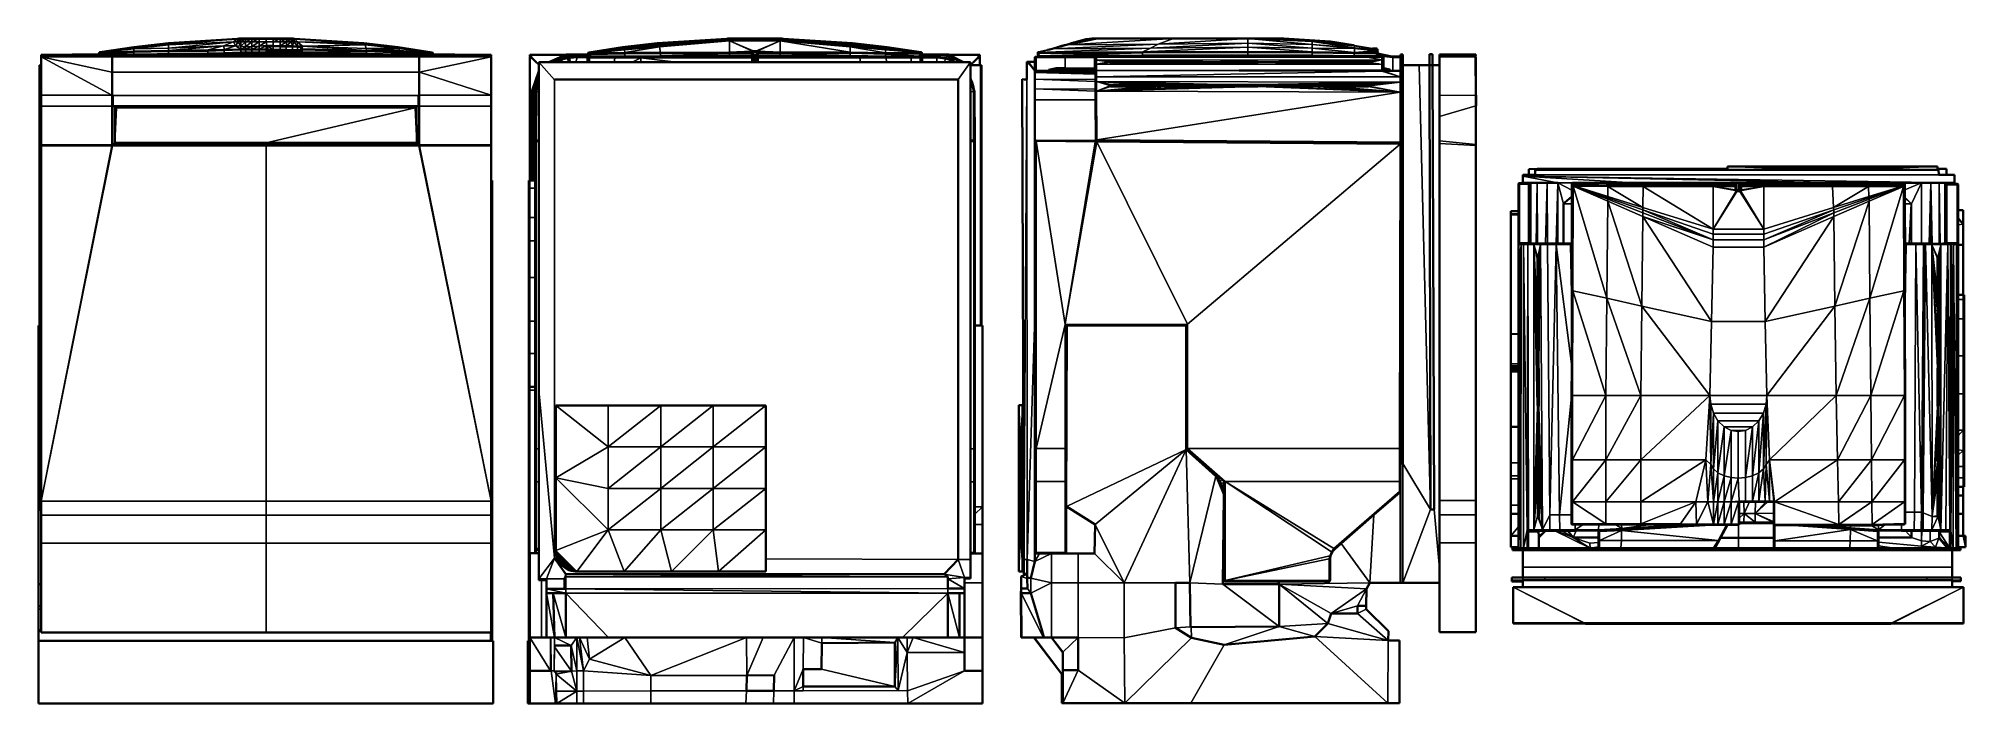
# Model space of a CAD drawing. Header units: inches. Extents: x 1 to 101, y 1 to 36.
import ezdxf

# ---------------------------------------------------------------- set-up
doc = ezdxf.new("R2010")
doc.units = ezdxf.units.IN
doc.header["$MEASUREMENT"] = 0
doc.layers.add('Default', color=7, linetype='Continuous')

msp = doc.modelspace()

# ---------------------------------------------------------------- linework, layer by layer
at = {"layer": 'Default', "color": 49, "lineweight": 0, "true_color": 0x464646, "transparency": 33554687}
for p, q in [((5.86, 35.09), (7.66, 35.3)), ((7.66, 35.3), (5.86, 35.03)), ((5.86, 35.03), (7.66, 35.3)), ((7.66, 35.22), (5.86, 35.03)), ((5.86, 35.03), (7.66, 35.22)), ((7.66, 35.22), (5.86, 35.01)), ((7.66, 35.3), (11.26, 35.53)), ((11.26, 35.53), (7.66, 35.22)), ((7.66, 35.22), (7.66, 35.3)), ((7.66, 35.3), (7.66, 35.22)), ((17.91, 35.22), (14.38, 35.38)), ((14.38, 35.38), (17.83, 35.3)), ((17.83, 35.3), (19.63, 35.09)), ((17.91, 35.22), (17.83, 35.3)), ((17.83, 35.3), (17.91, 35.22)), ((19.67, 35.03), (17.91, 35.22)), ((17.91, 35.22), (19.63, 35.09)), ((19.63, 35.09), (17.91, 35.22)), ((69.4, 35.02), (67.2, 35.23)), ((67.2, 35.23), (69.4, 35.06)), ((68.03, 35.4), (68.12, 35.4)), ((68.94, 35.23), (68.03, 35.4)), ((68.12, 35.4), (69.01, 35.22)), ((69.01, 35.22), (68.94, 35.23)), ((4.1, 34.84), (5.86, 35.09)), ((5.86, 35.03), (4.1, 34.84)), ((4.1, 34.84), (5.86, 35.03)), ((5.86, 35.03), (4.1, 34.81)), ((4.1, 34.81), (4.1, 34.84)), ((5.86, 35.03), (5.86, 35.09)), ((5.86, 35.09), (5.86, 35.03)), ((5.86, 35.01), (5.86, 35.03)), ((19.63, 35.09), (19.67, 35.03)), ((19.67, 35.03), (19.63, 35.09)), ((19.63, 35.09), (21.39, 34.81)), ((21.39, 34.81), (19.67, 35.03)), ((46.33, 34.58), (46.33, 34.59)), ((46.33, 34.59), (46.8, 34.59)), ((46.8, 34.58), (46.33, 34.58)), ((46.8, 34.59), (46.8, 34.58)), ((52.42, 34.34), (52.76, 34.34)), ((52.76, 33.87), (52.42, 34.34)), ((52.76, 34.34), (52.76, 34.56)), ((52.76, 34.56), (52.77, 34.56)), ((52.76, 34.34), (52.76, 33.87)), ((52.76, 33.87), (52.76, 34.34)), ((52.77, 34.56), (52.77, 33.87)), ((53.45, 34.96), (52.96, 34.82)), ((52.96, 34.85), (53.42, 34.96)), ((52.96, 34.82), (52.96, 34.85)), ((53.42, 34.96), (53.91, 35.08)), ((53.53, 34.98), (53.45, 34.96)), ((53.54, 34.98), (53.53, 34.98)), ((53.91, 35.08), (53.54, 34.98)), ((69.4, 35.02), (69.4, 35.06)), ((69.4, 35.06), (70.53, 34.93)), ((69.4, 35.06), (69.4, 35.02)), ((70.53, 34.9), (69.4, 35.02)), ((70.53, 34.93), (70.53, 34.9)), ((70.57, 34.7), (70.58, 34.72)), ((70.57, 34.68), (70.57, 34.7)), ((70.57, 34.7), (70.77, 34.69)), ((70.77, 34.69), (70.57, 34.7)), ((70.84, 34.67), (70.57, 34.68)), ((70.58, 34.72), (70.77, 34.69)), ((70.77, 34.69), (70.84, 34.67)), ((52.77, 33.87), (52.76, 33.87)), ((90.71, 27.84), (90.71, 27.85)), ((90.71, 27.85), (94.3, 27.85)), ((94.3, 27.84), (90.71, 27.84)), ((94.3, 27.85), (94.3, 27.84))]:
    msp.add_line(p, q, dxfattribs=at).dxf.unprotected_set("ltscale", 0)
at = {"layer": 'Default', "color": 7, "lineweight": 35, "ltscale": 5.332711, "transparency": 33554687}
for p, q in [((5.86, 35.09), (7.66, 35.3)), ((7.66, 35.3), (11.26, 35.53)), ((11.35, 35.54), (11.26, 35.53)), ((11.26, 35.53), (11.3, 35.53)), ((11.3, 35.53), (11.44, 35.53)), ((14.14, 35.54), (11.35, 35.54)), ((11.44, 35.53), (11.68, 35.53)), ((11.68, 35.53), (12.01, 35.53)), ((12.01, 35.53), (12.38, 35.53)), ((12.75, 35.53), (12.38, 35.53)), ((13.11, 35.53), (12.75, 35.53)), ((12.79, 35.11), (12.79, 35.13)), ((12.79, 35.05), (12.79, 35.11)), ((13.11, 35.53), (13.48, 35.53)), ((13.48, 35.53), (13.81, 35.53)), ((13.81, 35.53), (14.05, 35.53)), ((14.05, 35.53), (14.19, 35.53)), ((14.23, 35.53), (14.14, 35.54)), ((14.19, 35.53), (14.23, 35.53)), ((17.83, 35.3), (14.23, 35.53)), ((14.39, 35.37), (14.39, 35.37)), ((19.63, 35.09), (17.83, 35.3)), ((31.31, 35.09), (33.11, 35.3)), ((33.11, 35.3), (36.71, 35.53)), ((34.11, 35.32), (33.16, 35.25)), ((34.11, 35.32), (34.12, 35.32)), ((36.71, 35.53), (34.12, 35.32)), ((36.74, 35.53), (36.71, 35.53)), ((36.71, 35.53), (36.71, 35.53)), ((36.71, 35.53), (36.74, 35.53)), ((36.74, 35.53), (36.79, 35.54)), ((36.79, 35.54), (39.59, 35.54)), ((39.59, 35.54), (39.64, 35.53)), ((39.67, 35.53), (39.64, 35.53)), ((39.64, 35.53), (39.67, 35.53)), ((43.28, 35.3), (39.67, 35.53)), ((39.67, 35.53), (39.68, 35.53)), ((39.68, 35.53), (40.12, 35.49)), ((40.12, 35.49), (43.22, 35.25)), ((45.08, 35.09), (43.28, 35.3)), ((0.95, 20.59), (0.95, 34.15)), ((1.03, 34.15), (0.95, 34.15)), ((1.03, 34.7), (1.03, 34.65)), ((2.63, 34.7), (1.03, 34.7)), ((1.03, 34.65), (1.04, 34.62)), ((1.04, 34.62), (1.03, 34.59)), ((1.03, 34.59), (1.03, 34.15)), ((1.03, 32.59), (1.03, 34.15)), ((2.67, 34.72), (2.63, 34.7)), ((4.72, 34.7), (2.63, 34.7)), ((4.06, 34.72), (2.67, 34.72)), ((4.06, 34.81), (4.07, 34.82)), ((4.06, 34.81), (4.07, 34.82)), ((4.06, 34.81), (4.06, 34.81)), ((4.06, 34.81), (4.06, 34.81)), ((4.06, 34.8), (4.06, 34.81)), ((4.06, 34.79), (4.06, 34.8)), ((4.06, 34.79), (4.06, 34.79)), ((4.06, 34.79), (4.06, 34.79)), ((4.06, 34.79), (4.06, 34.78)), ((4.06, 34.78), (4.06, 34.76)), ((4.06, 34.78), (4.06, 34.78)), ((4.06, 34.76), (4.06, 34.75)), ((4.06, 34.76), (4.06, 34.76)), ((4.06, 34.72), (4.06, 34.75)), ((4.06, 34.75), (4.06, 34.75)), ((4.07, 34.72), (4.06, 34.72)), ((4.08, 34.84), (4.07, 34.83)), ((4.07, 34.82), (4.07, 34.83)), ((4.07, 34.83), (4.07, 34.82)), ((4.07, 34.72), (4.07, 34.72)), ((4.09, 34.72), (4.07, 34.72)), ((4.09, 34.84), (4.08, 34.84)), ((4.09, 34.84), (4.1, 34.84)), ((4.11, 34.72), (4.09, 34.72)), ((4.1, 34.84), (5.86, 35.09)), ((5.87, 34.72), (4.11, 34.72)), ((4.74, 34.7), (4.72, 34.7)), ((4.72, 34.59), (4.72, 34.62)), ((4.72, 34.62), (4.74, 34.62)), ((4.72, 34.59), (4.74, 34.59)), ((4.76, 34.7), (4.74, 34.7)), ((4.76, 34.62), (4.74, 34.62)), ((4.74, 34.62), (4.74, 34.59)), ((4.74, 34.59), (4.76, 34.59)), ((20.7, 34.7), (4.76, 34.7)), ((4.76, 34.59), (4.76, 34.62)), ((5.89, 34.72), (5.87, 34.72)), ((6.5, 34.72), (5.89, 34.72)), ((7.02, 34.72), (6.5, 34.72)), ((7.1, 34.72), (7.02, 34.72)), ((7.91, 34.72), (7.1, 34.72)), ((7.67, 34.72), (7.74, 34.72)), ((8.71, 34.74), (7.74, 34.72)), ((8.36, 34.72), (7.91, 34.72)), ((8.52, 34.72), (8.36, 34.72)), ((8.69, 34.72), (8.52, 34.72)), ((8.88, 34.72), (8.69, 34.72)), ((8.71, 34.74), (8.76, 34.74)), ((8.76, 34.74), (9.76, 34.75)), ((9.07, 34.72), (8.88, 34.72)), ((12, 34.72), (9.07, 34.72)), ((9.76, 34.75), (10.25, 34.76)), ((9.76, 34.75), (9.76, 34.75)), ((9.76, 34.75), (9.76, 34.75)), ((10.25, 34.76), (10.59, 34.77)), ((10.6, 34.76), (10.59, 34.77)), ((10.6, 34.76), (11.45, 34.79)), ((11.45, 34.79), (11.69, 34.79)), ((11.69, 34.79), (12.01, 34.79)), ((12.03, 34.72), (12, 34.72)), ((12.01, 34.79), (12.18, 34.79)), ((12.08, 34.72), (12.03, 34.72)), ((12.13, 34.72), (12.08, 34.72)), ((12.19, 34.72), (12.13, 34.72)), ((12.18, 34.79), (12.22, 34.79)), ((12.18, 34.77), (12.19, 34.78)), ((12.2, 34.77), (12.18, 34.77)), ((12.19, 34.78), (12.19, 34.79)), ((12.19, 34.79), (12.22, 34.78)), ((12.19, 34.78), (12.22, 34.77)), ((12.21, 34.72), (12.19, 34.72)), ((12.2, 34.77), (12.22, 34.77)), ((12.22, 34.72), (12.21, 34.72)), ((12.22, 34.79), (12.25, 34.79)), ((12.22, 34.78), (12.22, 34.77)), ((12.24, 34.72), (12.22, 34.72)), ((12.26, 34.72), (12.24, 34.72)), ((12.25, 34.79), (12.28, 34.79)), ((12.28, 34.72), (12.26, 34.72)), ((12.28, 34.79), (12.3, 34.79)), ((12.59, 34.72), (12.28, 34.72)), ((12.3, 34.79), (12.38, 34.79)), ((12.38, 34.79), (12.57, 34.79)), ((12.57, 34.79), (12.6, 34.79)), ((13.03, 34.72), (12.59, 34.72)), ((12.6, 34.79), (12.75, 34.79)), ((12.75, 34.79), (12.76, 34.8)), ((12.76, 34.8), (12.77, 34.8)), ((12.78, 34.81), (12.77, 34.8)), ((12.79, 34.82), (12.78, 34.81)), ((12.78, 34.81), (12.78, 34.81)), ((12.78, 34.81), (12.78, 34.81)), ((12.78, 34.81), (12.78, 34.81)), ((12.79, 34.98), (12.79, 35.05)), ((12.79, 34.97), (12.79, 34.98)), ((12.79, 34.96), (12.79, 34.97)), ((12.81, 34.96), (12.79, 34.95)), ((12.79, 34.96), (12.79, 34.96)), ((12.79, 34.95), (12.79, 34.96)), ((12.79, 34.94), (12.8, 34.95)), ((12.79, 34.94), (12.79, 34.95)), ((12.79, 34.95), (12.79, 34.95)), ((12.79, 34.91), (12.79, 34.94)), ((12.79, 34.91), (12.79, 34.84)), ((12.79, 34.84), (12.79, 34.84)), ((12.79, 34.84), (12.79, 34.82)), ((12.8, 34.95), (12.81, 34.95)), ((12.81, 34.95), (12.81, 34.96)), ((12.81, 34.94), (12.9, 34.94)), ((12.9, 34.94), (13.03, 34.94)), ((13.03, 34.94), (13.11, 34.94)), ((13.62, 34.72), (13.03, 34.72)), ((13.11, 34.94), (13.47, 34.94)), ((13.47, 34.94), (13.6, 34.93)), ((13.6, 34.93), (13.64, 34.93)), ((14.55, 34.72), (13.62, 34.72)), ((13.64, 34.93), (13.8, 34.93)), ((13.8, 34.93), (14.12, 34.92)), ((14.12, 34.92), (14.12, 34.92)), ((14.12, 34.92), (14.39, 34.92)), ((14.39, 34.92), (14.39, 34.92)), ((14.39, 34.92), (14.54, 34.91)), ((14.54, 34.91), (14.56, 34.91)), ((14.56, 34.72), (14.55, 34.72)), ((14.56, 34.91), (14.57, 34.91)), ((14.58, 34.72), (14.56, 34.72)), ((14.57, 34.91), (14.57, 34.91)), ((14.57, 34.91), (14.58, 34.91)), ((14.57, 34.77), (14.57, 34.78)), ((14.57, 34.78), (14.6, 34.78)), ((14.6, 34.77), (14.57, 34.77)), ((14.59, 34.93), (14.58, 34.91)), ((14.58, 34.91), (14.58, 34.9)), ((14.58, 34.91), (14.58, 34.91)), ((14.58, 34.91), (14.58, 34.9)), ((14.58, 34.9), (14.58, 34.9)), ((14.58, 34.9), (14.58, 34.89)), ((14.58, 34.89), (14.58, 34.84)), ((14.58, 34.84), (14.58, 34.84)), ((14.58, 34.84), (14.59, 34.83)), ((14.59, 34.72), (14.58, 34.72)), ((14.59, 35.1), (14.59, 35.04)), ((14.59, 35.03), (14.59, 35.04)), ((14.59, 35.03), (14.59, 35.03)), ((14.59, 35.03), (14.59, 35.01)), ((14.59, 34.97), (14.59, 35.01)), ((14.59, 34.96), (14.59, 34.97)), ((14.59, 34.94), (14.59, 34.96)), ((14.59, 34.94), (14.59, 34.93)), ((14.59, 34.82), (14.59, 34.83)), ((14.59, 34.82), (14.59, 34.81)), ((14.59, 34.81), (14.6, 34.81)), ((14.6, 34.72), (14.59, 34.72)), ((14.6, 34.81), (14.61, 34.8)), ((14.6, 34.81), (14.6, 34.81)), ((14.6, 34.78), (14.62, 34.79)), ((14.6, 34.78), (14.6, 34.77)), ((14.6, 34.77), (14.62, 34.78)), ((14.61, 34.77), (14.6, 34.77)), ((14.6, 34.72), (14.6, 34.72)), ((14.6, 34.72), (14.6, 34.72)), ((14.61, 34.72), (14.6, 34.72)), ((14.63, 34.8), (14.61, 34.8)), ((14.62, 34.77), (14.61, 34.77)), ((14.63, 34.72), (14.61, 34.72)), ((14.62, 34.79), (14.62, 34.78)), ((14.62, 34.78), (14.62, 34.77)), ((14.63, 34.8), (15.21, 34.79)), ((14.65, 34.72), (14.63, 34.72)), ((17.11, 34.72), (14.65, 34.72)), ((15.21, 34.79), (17.97, 34.73)), ((17.27, 34.72), (17.11, 34.72)), ((17.41, 34.72), (17.27, 34.72)), ((17.54, 34.72), (17.41, 34.72)), ((17.65, 34.72), (17.54, 34.72)), ((18.54, 34.72), (17.65, 34.72)), ((17.97, 34.73), (18.54, 34.72)), ((18.67, 34.72), (18.54, 34.72)), ((19.21, 34.72), (18.67, 34.72)), ((19.7, 34.72), (19.21, 34.72)), ((19.63, 35.09), (21.39, 34.81)), ((19.81, 34.72), (19.7, 34.72)), ((20.11, 34.72), (19.81, 34.72)), ((21.17, 34.72), (20.11, 34.72)), ((20.72, 34.7), (20.7, 34.7)), ((20.7, 34.62), (20.7, 34.59)), ((20.72, 34.62), (20.7, 34.62)), ((20.7, 34.59), (20.72, 34.59)), ((20.74, 34.7), (20.72, 34.7)), ((20.72, 34.62), (20.74, 34.62)), ((20.72, 34.59), (20.72, 34.62)), ((20.72, 34.59), (20.74, 34.59)), ((22.61, 34.7), (20.74, 34.7)), ((20.74, 34.62), (20.74, 34.59)), ((21.39, 34.72), (21.17, 34.72)), ((21.39, 34.81), (21.41, 34.81)), ((21.4, 34.72), (21.39, 34.72)), ((21.42, 34.72), (21.4, 34.72)), ((21.41, 34.81), (21.42, 34.8)), ((21.42, 34.79), (21.42, 34.8)), ((21.42, 34.79), (21.43, 34.78)), ((21.43, 34.72), (21.42, 34.72)), ((21.43, 34.76), (21.43, 34.78)), ((21.43, 34.76), (21.43, 34.76)), ((21.43, 34.76), (21.43, 34.75)), ((21.43, 34.75), (21.43, 34.73)), ((21.43, 34.72), (21.43, 34.73)), ((21.43, 34.73), (21.43, 34.73)), ((21.43, 34.73), (21.43, 34.73)), ((21.43, 34.72), (21.43, 34.72)), ((21.43, 34.72), (21.43, 34.72)), ((22.56, 34.72), (21.43, 34.72)), ((21.43, 34.72), (21.43, 34.72)), ((21.43, 34.72), (21.43, 34.72)), ((22.61, 34.7), (22.56, 34.72)), ((24.46, 34.7), (22.61, 34.7)), ((24.45, 34.62), (24.46, 34.65)), ((24.46, 34.59), (24.45, 34.62)), ((24.46, 34.65), (24.46, 34.7)), ((24.46, 32.59), (24.46, 34.59)), ((28.33, 34.7), (26.47, 34.7)), ((26.47, 34.65), (26.47, 34.7)), ((26.49, 34.62), (26.47, 34.65)), ((26.47, 34.59), (26.49, 34.62)), ((26.47, 32.55), (26.47, 34.59)), ((26.95, 34.32), (26.95, 34.2)), ((27.46, 34.32), (26.95, 34.32)), ((26.95, 34.2), (26.95, 34.18)), ((26.95, 34.18), (26.95, 34.16)), ((26.95, 34.16), (26.95, 33.84)), ((28.33, 34.7), (27.46, 34.32)), ((27.55, 34.32), (27.46, 34.32)), ((28.63, 34.7), (27.55, 34.32)), ((27.8, 34.32), (27.55, 34.32)), ((27.8, 34.32), (27.8, 34.33)), ((27.8, 34.33), (27.81, 34.33)), ((27.8, 34.32), (27.81, 34.32)), ((27.8, 34.32), (27.8, 34.32)), ((27.8, 34.32), (27.8, 34.32)), ((27.81, 34.32), (27.81, 34.33)), ((27.81, 34.33), (27.81, 34.33)), ((27.81, 34.33), (27.81, 34.33)), ((27.81, 34.32), (27.81, 34.33)), ((27.81, 34.33), (27.81, 34.33)), ((27.81, 34.33), (27.81, 34.33)), ((27.81, 34.33), (27.81, 34.33)), ((27.81, 34.33), (27.82, 34.33)), ((27.81, 34.33), (27.81, 34.32)), ((27.81, 34.33), (27.82, 34.33)), ((27.81, 34.33), (27.81, 34.33)), ((27.81, 34.33), (27.81, 34.33)), ((27.81, 34.33), (27.81, 34.33)), ((27.81, 34.33), (27.81, 34.33)), ((27.81, 34.32), (27.81, 34.33)), ((27.81, 34.32), (27.81, 34.32)), ((27.81, 34.32), (27.81, 34.32)), ((27.84, 34.32), (27.81, 34.32)), ((27.82, 34.34), (27.83, 34.34)), ((27.82, 34.33), (27.82, 34.34)), ((27.82, 34.33), (27.82, 34.33)), ((27.82, 34.33), (27.82, 34.33)), ((27.82, 34.33), (27.82, 34.33)), ((27.82, 34.33), (27.82, 34.33)), ((27.82, 34.33), (27.82, 34.33)), ((27.82, 34.33), (27.83, 34.33)), ((27.82, 34.33), (27.83, 34.33)), ((27.82, 34.33), (27.82, 34.33)), ((27.82, 34.33), (27.82, 34.33)), ((27.83, 34.34), (27.95, 34.4)), ((27.95, 34.4), (27.83, 34.34)), ((27.83, 34.33), (27.83, 34.34)), ((27.83, 34.34), (27.83, 34.34)), ((27.83, 34.34), (27.83, 34.34)), ((27.83, 34.34), (27.83, 34.34)), ((27.83, 34.34), (27.83, 34.34)), ((27.83, 34.34), (27.83, 34.34)), ((27.83, 34.34), (27.83, 34.34)), ((27.83, 34.34), (27.83, 34.34)), ((27.83, 34.34), (27.83, 34.34)), ((27.83, 34.34), (27.83, 34.34)), ((27.83, 34.34), (27.83, 34.34)), ((27.83, 34.33), (27.83, 34.33)), ((27.87, 34.32), (27.84, 34.32)), ((27.91, 34.32), (27.87, 34.32)), ((28.16, 34.32), (27.91, 34.32)), ((27.95, 34.4), (27.96, 34.4)), ((27.96, 34.4), (27.97, 34.41)), ((27.97, 34.41), (28, 34.43)), ((28, 34.43), (28.01, 34.43)), ((28.01, 34.43), (28.02, 34.44)), ((28.02, 34.44), (28.03, 34.44)), ((28.03, 34.44), (28.05, 34.45)), ((28.06, 34.45), (28.05, 34.45)), ((28.06, 34.46), (28.07, 34.46)), ((28.06, 34.46), (28.06, 34.45)), ((28.08, 34.47), (28.07, 34.46)), ((28.07, 34.46), (28.07, 34.46)), ((28.08, 34.47), (28.1, 34.48)), ((28.1, 34.48), (28.1, 34.48)), ((28.1, 34.48), (28.1, 34.48)), ((28.1, 34.48), (28.1, 34.48)), ((28.1, 34.48), (28.11, 34.48)), ((28.11, 34.49), (28.12, 34.49)), ((28.11, 34.49), (28.11, 34.48)), ((28.11, 34.48), (28.11, 34.48)), ((28.11, 34.48), (28.11, 34.48)), ((28.11, 34.48), (28.11, 34.48)), ((28.46, 34.56), (28.12, 34.49)), ((28.47, 34.32), (28.16, 34.32)), ((28.38, 34.72), (28.33, 34.7)), ((28.38, 34.72), (29.51, 34.72)), ((28.46, 34.56), (28.48, 34.57)), ((28.49, 34.32), (28.47, 34.32)), ((28.48, 34.57), (28.51, 34.57)), ((28.52, 34.32), (28.49, 34.32)), ((28.51, 34.57), (28.53, 34.57)), ((28.54, 34.32), (28.52, 34.32)), ((28.54, 34.57), (28.53, 34.57)), ((28.55, 34.58), (28.54, 34.57)), ((28.56, 34.57), (28.54, 34.57)), ((28.57, 34.32), (28.54, 34.32)), ((28.56, 34.58), (28.55, 34.58)), ((28.57, 34.58), (28.56, 34.57)), ((28.57, 34.58), (28.56, 34.58)), ((28.57, 34.58), (28.57, 34.58)), ((28.57, 34.58), (28.57, 34.58)), ((28.57, 34.58), (28.58, 34.58)), ((28.6, 34.58), (28.57, 34.58)), ((28.6, 34.58), (28.57, 34.58)), ((28.88, 34.32), (28.57, 34.32)), ((28.58, 34.58), (28.59, 34.58)), ((28.6, 34.58), (28.59, 34.58)), ((28.59, 34.58), (28.59, 34.58)), ((28.62, 34.59), (28.6, 34.58)), ((28.62, 34.58), (28.6, 34.58)), ((28.62, 34.58), (28.6, 34.58)), ((28.64, 34.59), (28.62, 34.59)), ((28.65, 34.59), (28.62, 34.58)), ((28.65, 34.58), (28.62, 34.58)), ((29.51, 34.7), (28.63, 34.7)), ((28.65, 34.59), (28.64, 34.59)), ((28.65, 34.59), (28.66, 34.59)), ((28.65, 34.59), (28.66, 34.59)), ((28.67, 34.58), (28.65, 34.58)), ((28.66, 34.59), (28.67, 34.59)), ((28.76, 34.59), (28.67, 34.59)), ((28.82, 34.59), (28.67, 34.58)), ((28.82, 34.59), (28.76, 34.59)), ((28.82, 34.59), (28.82, 34.59)), ((28.9, 34.59), (28.82, 34.59)), ((28.9, 34.59), (28.82, 34.59)), ((29.47, 34.32), (28.88, 34.32)), ((28.9, 34.59), (28.95, 34.59)), ((29.47, 34.59), (28.95, 34.59)), ((29.5, 34.59), (29.47, 34.59)), ((29.48, 34.32), (29.47, 34.32)), ((29.5, 34.32), (29.48, 34.32)), ((29.5, 34.59), (29.54, 34.6)), ((29.51, 34.32), (29.5, 34.32)), ((29.51, 34.79), (29.52, 34.8)), ((29.51, 34.79), (29.51, 34.78)), ((29.51, 34.76), (29.51, 34.78)), ((29.51, 34.73), (29.51, 34.76)), ((29.51, 34.72), (29.51, 34.73)), ((29.51, 34.72), (29.51, 34.72)), ((29.51, 34.72), (29.51, 34.7)), ((29.51, 34.67), (29.51, 34.7)), ((29.51, 34.7), (29.51, 34.7)), ((29.51, 34.64), (29.51, 34.67)), ((29.51, 34.64), (29.52, 34.62)), ((29.52, 34.32), (29.51, 34.32)), ((29.52, 34.8), (29.53, 34.81)), ((29.52, 34.8), (29.52, 34.8)), ((29.52, 34.62), (29.53, 34.61)), ((29.53, 34.32), (29.52, 34.32)), ((29.52, 34.32), (29.52, 34.32)), ((29.54, 34.81), (29.53, 34.81)), ((29.53, 34.61), (29.53, 34.61)), ((29.53, 34.61), (29.54, 34.6)), ((29.53, 34.32), (29.53, 34.32)), ((29.53, 34.32), (29.53, 34.32)), ((29.55, 34.32), (29.53, 34.32)), ((29.54, 34.81), (29.55, 34.81)), ((29.54, 34.6), (29.55, 34.6)), ((29.54, 34.6), (29.56, 34.6)), ((31.31, 35.09), (29.55, 34.81)), ((29.55, 34.65), (29.55, 34.67)), ((29.56, 34.65), (29.55, 34.65)), ((29.55, 34.64), (29.56, 34.64)), ((29.55, 34.6), (29.55, 34.6)), ((29.55, 34.6), (29.55, 34.6)), ((29.55, 34.6), (29.55, 34.6)), ((29.55, 34.6), (29.56, 34.6)), ((29.55, 34.6), (29.55, 34.6)), ((29.56, 34.32), (29.55, 34.32)), ((29.56, 34.64), (29.56, 34.65)), ((29.56, 34.64), (29.56, 34.64)), ((29.56, 34.63), (29.56, 34.64)), ((29.57, 34.63), (29.56, 34.63)), ((29.56, 34.63), (29.56, 34.63)), ((29.56, 34.6), (29.57, 34.6)), ((29.56, 34.6), (29.57, 34.6)), ((29.56, 34.6), (29.56, 34.6)), ((29.56, 34.6), (29.57, 34.6)), ((29.58, 34.32), (29.56, 34.32)), ((29.57, 34.62), (29.57, 34.63)), ((29.57, 34.62), (29.57, 34.62)), ((29.58, 34.62), (29.57, 34.62)), ((29.57, 34.62), (29.57, 34.62)), ((29.57, 34.62), (29.57, 34.62)), ((29.57, 34.62), (29.58, 34.61)), ((29.57, 34.6), (29.57, 34.6)), ((29.57, 34.6), (29.57, 34.6)), ((29.57, 34.6), (29.57, 34.6)), ((29.58, 34.6), (29.57, 34.6)), ((29.57, 34.6), (29.57, 34.6)), ((29.59, 34.62), (29.58, 34.62)), ((29.58, 34.62), (29.6, 34.59)), ((29.58, 34.61), (29.58, 34.6)), ((29.58, 34.6), (29.58, 34.6)), ((29.58, 34.6), (29.58, 34.6)), ((29.58, 34.6), (29.59, 34.6)), ((29.58, 34.6), (29.58, 34.6)), ((29.58, 34.59), (29.58, 34.59)), ((29.61, 34.59), (29.58, 34.59)), ((30.87, 34.32), (29.58, 34.32)), ((29.6, 34.72), (29.59, 34.73)), ((29.59, 34.73), (29.59, 34.72)), ((29.59, 34.72), (29.59, 34.71)), ((29.59, 34.71), (29.6, 34.64)), ((29.6, 34.62), (29.59, 34.62)), ((29.6, 34.59), (29.59, 34.6)), ((29.6, 34.77), (29.61, 34.75)), ((29.62, 34.77), (29.6, 34.77)), ((29.61, 34.72), (29.6, 34.72)), ((29.61, 34.64), (29.6, 34.64)), ((29.6, 34.64), (29.6, 34.63)), ((29.6, 34.64), (29.6, 34.64)), ((29.6, 34.63), (29.6, 34.63)), ((29.6, 34.63), (29.6, 34.62)), ((29.61, 34.63), (29.6, 34.62)), ((29.6, 34.62), (29.6, 34.62)), ((29.6, 34.62), (29.6, 34.62)), ((29.6, 34.62), (29.61, 34.62)), ((29.6, 34.59), (29.61, 34.61)), ((29.6, 34.59), (29.61, 34.59)), ((29.61, 34.75), (29.61, 34.75)), ((29.61, 34.75), (29.62, 34.74)), ((29.61, 34.71), (29.61, 34.72)), ((29.61, 34.65), (29.61, 34.71)), ((29.61, 34.64), (29.61, 34.65)), ((29.61, 34.63), (29.61, 34.64)), ((29.61, 34.61), (29.61, 34.62)), ((29.61, 34.59), (29.63, 34.61)), ((29.61, 34.59), (29.64, 34.59)), ((29.81, 34.59), (29.61, 34.59)), ((29.63, 34.77), (29.62, 34.77)), ((29.62, 34.74), (29.63, 34.75)), ((29.66, 34.78), (29.63, 34.77)), ((29.63, 34.76), (29.63, 34.77)), ((29.63, 34.77), (29.63, 34.77)), ((29.63, 34.75), (29.63, 34.76)), ((29.63, 34.61), (29.64, 34.6)), ((29.65, 34.6), (29.64, 34.59)), ((29.64, 34.6), (29.64, 34.59)), ((29.65, 34.6), (29.72, 34.6)), ((29.7, 34.78), (29.66, 34.78)), ((29.67, 34.6), (29.7, 34.6)), ((29.7, 34.78), (29.7, 34.78)), ((29.71, 34.78), (29.7, 34.78)), ((29.7, 34.6), (29.72, 34.6)), ((29.71, 34.78), (29.81, 34.79)), ((29.72, 34.6), (30.91, 34.6)), ((30.91, 34.59), (29.81, 34.59)), ((31.8, 34.32), (30.87, 34.32)), ((30.91, 34.6), (31.42, 34.6)), ((30.91, 34.59), (30.91, 34.59)), ((32.04, 34.59), (30.91, 34.59)), ((31.93, 34.6), (31.42, 34.6)), ((32.25, 34.32), (31.8, 34.32)), ((32.49, 34.61), (31.93, 34.6)), ((32.26, 34.59), (32.04, 34.59)), ((34.1, 34.32), (32.25, 34.32)), ((32.26, 34.59), (32.41, 34.59)), ((32.47, 34.59), (32.41, 34.59)), ((33.43, 34.59), (32.47, 34.59)), ((32.49, 34.61), (32.5, 34.61)), ((32.63, 34.61), (32.61, 34.61)), ((32.71, 34.61), (33.27, 34.61)), ((33.27, 34.61), (33.27, 34.61)), ((33.28, 34.61), (33.29, 34.61)), ((33.28, 34.61), (33.28, 34.61)), ((35.22, 34.62), (33.29, 34.61)), ((38.03, 34.59), (33.43, 34.59)), ((38.03, 34.32), (34.1, 34.32)), ((36.88, 34.62), (35.22, 34.62)), ((35.22, 34.62), (35.22, 34.62)), ((36.88, 34.62), (38.02, 34.62)), ((38.03, 34.63), (38.02, 34.62)), ((38.04, 34.63), (38.03, 34.63)), ((38.05, 34.59), (38.03, 34.59)), ((38.05, 34.32), (38.03, 34.32)), ((38.04, 34.63), (38.05, 34.63)), ((38.05, 34.64), (38.05, 34.63)), ((38.05, 34.63), (38.05, 34.63)), ((38.05, 34.59), (38.06, 34.58)), ((38.07, 34.32), (38.05, 34.32)), ((38.07, 34.67), (38.06, 34.66)), ((38.06, 34.66), (38.06, 34.65)), ((38.06, 34.65), (38.06, 34.65)), ((38.06, 34.64), (38.06, 34.65)), ((38.06, 34.65), (38.06, 34.65)), ((38.06, 34.65), (38.06, 34.65)), ((38.06, 34.58), (38.07, 34.58)), ((38.07, 34.79), (38.07, 34.83)), ((38.07, 34.71), (38.07, 34.79)), ((38.07, 34.69), (38.07, 34.71)), ((38.07, 34.67), (38.07, 34.69)), ((38.07, 34.69), (38.07, 34.69)), ((38.07, 34.67), (38.07, 34.67)), ((38.07, 34.58), (38.08, 34.56)), ((38.08, 34.32), (38.07, 34.32)), ((38.08, 34.54), (38.08, 34.61)), ((38.08, 34.56), (38.08, 34.54)), ((38.08, 34.32), (38.08, 34.54)), ((38.09, 34.32), (38.08, 34.32)), ((38.08, 34.32), (38.08, 34.32)), ((38.08, 34.32), (38.08, 34.32)), ((38.1, 34.32), (38.09, 34.32)), ((38.12, 34.32), (38.1, 34.32)), ((38.13, 34.32), (38.12, 34.32)), ((38.18, 34.32), (38.13, 34.32)), ((38.26, 34.32), (38.18, 34.32)), ((38.27, 34.32), (38.26, 34.32)), ((38.29, 34.32), (38.27, 34.32)), ((38.3, 34.32), (38.29, 34.32)), ((38.3, 34.32), (38.3, 34.32)), ((38.31, 34.32), (38.3, 34.32)), ((38.31, 34.61), (38.31, 34.54)), ((38.31, 34.56), (38.32, 34.58)), ((38.31, 34.56), (38.31, 34.54)), ((38.31, 34.32), (38.31, 34.54)), ((38.32, 34.32), (38.31, 34.32)), ((38.31, 34.32), (38.31, 34.32)), ((38.32, 34.83), (38.32, 34.79)), ((38.32, 34.79), (38.32, 34.71)), ((38.32, 34.71), (38.32, 34.69)), ((38.32, 34.69), (38.32, 34.68)), ((38.32, 34.69), (38.32, 34.69)), ((38.32, 34.68), (38.32, 34.67)), ((38.32, 34.67), (38.32, 34.67)), ((38.32, 34.66), (38.32, 34.67)), ((38.32, 34.65), (38.32, 34.66)), ((38.32, 34.65), (38.32, 34.65)), ((38.32, 34.65), (38.32, 34.65)), ((38.32, 34.65), (38.32, 34.65)), ((38.33, 34.65), (38.32, 34.65)), ((38.32, 34.58), (38.33, 34.58)), ((38.34, 34.32), (38.32, 34.32)), ((38.33, 34.64), (38.33, 34.65)), ((38.33, 34.64), (38.34, 34.63)), ((38.33, 34.58), (38.34, 34.59)), ((38.34, 34.63), (38.35, 34.63)), ((38.34, 34.63), (38.34, 34.63)), ((38.34, 34.59), (38.35, 34.59)), ((38.36, 34.32), (38.34, 34.32)), ((38.36, 34.63), (38.35, 34.63)), ((38.36, 34.59), (38.35, 34.59)), ((38.36, 34.62), (38.36, 34.63)), ((39.51, 34.62), (38.36, 34.62)), ((43.51, 34.59), (38.36, 34.59)), ((43.69, 34.32), (38.36, 34.32)), ((43.16, 34.63), (39.51, 34.62)), ((43.16, 34.63), (43.18, 34.63)), ((43.18, 34.63), (43.23, 34.63)), ((43.23, 34.63), (43.28, 34.63)), ((43.28, 34.63), (43.32, 34.63)), ((43.35, 34.63), (43.32, 34.63)), ((43.35, 34.63), (43.37, 34.63)), ((43.37, 34.63), (44.03, 34.61)), ((43.55, 34.59), (43.51, 34.59)), ((43.56, 34.59), (43.55, 34.59)), ((43.66, 34.59), (43.56, 34.59)), ((43.84, 34.59), (43.66, 34.59)), ((45.04, 34.32), (43.69, 34.32)), ((44.99, 34.59), (43.84, 34.59)), ((44.03, 34.61), (44.99, 34.59)), ((45.02, 34.59), (44.99, 34.59)), ((45.04, 34.59), (45.02, 34.59)), ((46.19, 34.6), (45.04, 34.59)), ((46.24, 34.59), (45.04, 34.59)), ((46.33, 34.32), (45.04, 34.32)), ((46.84, 34.84), (45.08, 35.09)), ((46.55, 34.6), (46.19, 34.6)), ((46.34, 34.59), (46.24, 34.59)), ((46.8, 34.32), (46.33, 34.32)), ((46.5, 34.59), (46.34, 34.59)), ((46.74, 34.59), (46.5, 34.59)), ((46.68, 34.6), (46.55, 34.6)), ((46.68, 34.6), (46.69, 34.6)), ((46.69, 34.6), (46.7, 34.6)), ((46.74, 34.59), (46.7, 34.6)), ((46.7, 34.6), (46.71, 34.6)), ((46.72, 34.8), (46.72, 34.8)), ((46.72, 34.8), (46.75, 34.79)), ((46.73, 34.8), (46.72, 34.8)), ((46.74, 34.8), (46.73, 34.8)), ((46.74, 34.8), (46.76, 34.8)), ((46.76, 34.8), (46.74, 34.8)), ((46.74, 34.8), (46.74, 34.8)), ((46.74, 34.59), (46.76, 34.59)), ((46.74, 34.59), (46.74, 34.59)), ((46.75, 34.6), (46.74, 34.59)), ((46.75, 34.79), (46.76, 34.78)), ((46.77, 34.6), (46.75, 34.61)), ((46.75, 34.61), (46.75, 34.6)), ((46.75, 34.6), (46.75, 34.6)), ((46.76, 34.8), (46.78, 34.8)), ((46.76, 34.79), (46.76, 34.8)), ((46.76, 34.8), (46.76, 34.8)), ((46.76, 34.8), (46.76, 34.8)), ((46.76, 34.78), (46.76, 34.79)), ((46.76, 34.59), (46.76, 34.59)), ((46.77, 34.59), (46.76, 34.59)), ((46.77, 34.62), (46.78, 34.61)), ((46.78, 34.62), (46.77, 34.62)), ((46.77, 34.59), (46.77, 34.6)), ((46.77, 34.59), (46.78, 34.59)), ((46.79, 34.62), (46.78, 34.62)), ((46.78, 34.61), (46.79, 34.59)), ((46.78, 34.59), (46.79, 34.59)), ((46.79, 34.78), (46.8, 34.79)), ((46.79, 34.77), (46.79, 34.78)), ((46.79, 34.76), (46.79, 34.77)), ((46.79, 34.76), (46.81, 34.76)), ((46.8, 34.62), (46.79, 34.62)), ((46.8, 34.62), (46.79, 34.59)), ((46.79, 34.59), (46.8, 34.6)), ((46.8, 34.59), (46.79, 34.59)), ((46.81, 34.78), (46.8, 34.79)), ((46.8, 34.62), (46.8, 34.62)), ((46.81, 34.62), (46.8, 34.62)), ((46.8, 34.6), (46.81, 34.6)), ((46.8, 34.6), (46.8, 34.6)), ((46.81, 34.59), (46.8, 34.59)), ((46.8, 34.59), (46.8, 34.59)), ((46.82, 34.32), (46.8, 34.32)), ((46.82, 34.77), (46.81, 34.78)), ((46.81, 34.78), (46.81, 34.78)), ((46.81, 34.76), (46.81, 34.78)), ((46.81, 34.76), (46.82, 34.76)), ((46.81, 34.6), (46.82, 34.62)), ((46.82, 34.62), (46.81, 34.62)), ((46.81, 34.6), (46.82, 34.6)), ((46.82, 34.6), (46.81, 34.6)), ((46.82, 34.59), (46.81, 34.59)), ((46.82, 34.76), (46.82, 34.77)), ((46.82, 34.76), (46.82, 34.76)), ((46.83, 34.64), (46.82, 34.63)), ((46.83, 34.64), (46.82, 34.63)), ((46.82, 34.62), (46.82, 34.63)), ((46.82, 34.63), (46.82, 34.63)), ((46.82, 34.63), (46.82, 34.63)), ((46.82, 34.62), (46.82, 34.62)), ((46.82, 34.62), (46.82, 34.62)), ((46.82, 34.62), (46.82, 34.62)), ((46.83, 34.6), (46.82, 34.6)), ((46.82, 34.6), (46.82, 34.6)), ((46.82, 34.6), (46.82, 34.59)), ((46.82, 34.59), (46.82, 34.59)), ((46.82, 34.59), (46.83, 34.58)), ((46.82, 34.59), (46.82, 34.59)), ((46.84, 34.32), (46.82, 34.32)), ((46.83, 34.65), (46.84, 34.67)), ((46.83, 34.65), (46.83, 34.65)), ((46.83, 34.65), (46.83, 34.64)), ((46.83, 34.6), (46.84, 34.6)), ((46.83, 34.6), (46.83, 34.6)), ((46.83, 34.6), (46.85, 34.6)), ((46.83, 34.58), (46.83, 34.58)), ((46.83, 34.58), (46.84, 34.58)), ((46.84, 34.84), (46.85, 34.84)), ((46.84, 34.6), (46.85, 34.61)), ((46.84, 34.58), (46.85, 34.57)), ((46.85, 34.32), (46.84, 34.32)), ((46.85, 34.84), (46.86, 34.83)), ((46.85, 34.61), (46.86, 34.62)), ((46.85, 34.61), (46.85, 34.61)), ((46.85, 34.6), (46.85, 34.6)), ((46.85, 34.6), (46.88, 34.6)), ((46.85, 34.56), (46.85, 34.57)), ((46.85, 34.57), (46.85, 34.57)), ((46.86, 34.55), (46.85, 34.56)), ((46.85, 34.56), (46.85, 34.56)), ((46.85, 34.56), (46.85, 34.56)), ((46.86, 34.32), (46.85, 34.32)), ((46.85, 34.32), (46.85, 34.32)), ((46.87, 34.83), (46.86, 34.83)), ((46.86, 34.67), (46.87, 34.75)), ((46.87, 34.67), (46.86, 34.67)), ((46.86, 34.67), (46.86, 34.66)), ((46.86, 34.66), (46.87, 34.67)), ((46.86, 34.66), (46.86, 34.65)), ((46.86, 34.66), (46.86, 34.66)), ((46.86, 34.65), (46.86, 34.66)), ((46.86, 34.62), (46.87, 34.63)), ((46.86, 34.62), (46.86, 34.62)), ((46.86, 34.55), (46.86, 34.55)), ((46.86, 34.55), (46.86, 34.55)), ((46.86, 34.32), (46.86, 34.32)), ((46.87, 34.32), (46.86, 34.32)), ((46.87, 34.82), (46.87, 34.83)), ((46.88, 34.81), (46.87, 34.82)), ((46.88, 34.78), (46.87, 34.77)), ((46.88, 34.77), (46.87, 34.77)), ((46.88, 34.77), (46.87, 34.76)), ((46.87, 34.76), (46.87, 34.76)), ((46.87, 34.76), (46.87, 34.75)), ((46.87, 34.76), (46.87, 34.76)), ((46.87, 34.75), (46.87, 34.67)), ((46.87, 34.7), (46.88, 34.72)), ((46.87, 34.7), (48.06, 34.7)), ((46.87, 34.66), (46.87, 34.7)), ((46.87, 34.66), (46.87, 34.66)), ((46.87, 34.65), (46.87, 34.66)), ((46.87, 34.64), (46.87, 34.65)), ((46.87, 34.64), (46.87, 34.64)), ((46.87, 34.64), (46.87, 34.63)), ((46.87, 34.32), (46.87, 34.32)), ((46.88, 34.32), (46.87, 34.32)), ((46.88, 34.8), (46.88, 34.81)), ((46.88, 34.79), (46.88, 34.8)), ((46.88, 34.79), (46.88, 34.79)), ((46.88, 34.79), (46.88, 34.78)), ((46.88, 34.79), (46.88, 34.78)), ((46.88, 34.78), (46.88, 34.79)), ((46.88, 34.79), (46.88, 34.79)), ((46.88, 34.78), (46.88, 34.78)), ((46.88, 34.78), (46.88, 34.76)), ((46.88, 34.76), (46.88, 34.75)), ((46.88, 34.75), (46.88, 34.75)), ((46.88, 34.72), (46.88, 34.75)), ((46.88, 34.75), (46.88, 34.75)), ((46.88, 34.72), (48.27, 34.72)), ((46.92, 34.59), (46.88, 34.6)), ((46.9, 34.32), (46.88, 34.32)), ((46.92, 34.32), (46.9, 34.32)), ((46.92, 34.59), (47.1, 34.59)), ((47.66, 34.32), (46.92, 34.32)), ((47.5, 34.59), (47.1, 34.59)), ((47.5, 34.59), (47.51, 34.59)), ((47.5, 34.59), (47.5, 34.59)), ((47.67, 34.59), (47.51, 34.59)), ((48.07, 34.32), (47.66, 34.32)), ((47.84, 34.57), (47.67, 34.59)), ((47.84, 34.57), (47.98, 34.56)), ((47.88, 34.57), (47.84, 34.57)), ((48, 34.55), (47.88, 34.57)), ((47.98, 34.56), (48.01, 34.56)), ((47.98, 34.56), (48.01, 34.56)), ((48.04, 34.55), (48, 34.55)), ((48.01, 34.56), (48.12, 34.54)), ((48.01, 34.56), (48.06, 34.55)), ((48.01, 34.56), (48.01, 34.56)), ((48.01, 34.56), (48.01, 34.56)), ((48.01, 34.56), (48.01, 34.56)), ((48.04, 34.55), (48.06, 34.55)), ((48.06, 34.7), (48.98, 34.32)), ((48.06, 34.55), (48.12, 34.54)), ((48.45, 34.32), (48.07, 34.32)), ((48.12, 34.54), (48.13, 34.54)), ((48.13, 34.54), (48.31, 34.47)), ((48.31, 34.7), (48.27, 34.72)), ((49.91, 34.7), (48.31, 34.7)), ((49.06, 34.32), (48.31, 34.7)), ((48.49, 34.4), (48.31, 34.47)), ((48.46, 34.32), (48.45, 34.32)), ((48.53, 34.32), (48.46, 34.32)), ((48.49, 34.4), (48.62, 34.32)), ((48.56, 34.32), (48.53, 34.32)), ((48.6, 34.32), (48.56, 34.32)), ((48.62, 34.32), (48.6, 34.32)), ((48.62, 34.32), (48.62, 34.32)), ((48.98, 34.32), (48.62, 34.32)), ((49.06, 34.32), (48.98, 34.32)), ((49.42, 34.32), (49.06, 34.32)), ((49.42, 34.18), (49.42, 34.32)), ((49.42, 34.16), (49.42, 34.18)), ((49.42, 34.15), (49.42, 34.16)), ((49.43, 34.15), (49.42, 34.15)), ((49.42, 34.15), (49.42, 33.47)), ((49.91, 34.15), (49.43, 34.15)), ((49.91, 34.65), (49.89, 34.62)), ((49.89, 34.62), (49.91, 34.59)), ((49.91, 34.7), (49.91, 34.65)), ((49.91, 34.59), (49.91, 34.15)), ((49.95, 34.15), (49.91, 34.15)), ((49.95, 34.15), (49.95, 20.59)), ((49.99, 34.15), (49.95, 34.15)), ((49.99, 20.59), (49.99, 34.15)), ((26.95, 33.84), (26.6, 32.84)), ((26.64, 32.74), (26.95, 33.78)), ((26.83, 33.13), (26.82, 33.12)), ((26.82, 33.12), (26.82, 33.11)), ((26.82, 33.11), (26.82, 33.11)), ((26.82, 33.11), (26.82, 33.1)), ((26.83, 33.15), (26.84, 33.21)), ((26.83, 33.15), (26.83, 33.14)), ((26.83, 33.14), (26.83, 33.14)), ((26.83, 33.13), (26.83, 33.14)), ((26.83, 33.13), (26.83, 33.13)), ((26.95, 33.44), (26.84, 33.21)), ((26.95, 33.84), (26.95, 33.78)), ((26.95, 33.78), (26.95, 33.44)), ((26.95, 33.44), (26.95, 33.43)), ((26.95, 33.43), (26.95, 33.4)), ((26.95, 33.4), (26.95, 33.36)), ((26.95, 33.36), (26.95, 33.32)), ((26.95, 33.32), (26.95, 33.18)), ((26.95, 33.18), (26.95, 32.77)), ((27.77, 33.4), (27.76, 33.4)), ((27.77, 33.4), (27.77, 33.41)), ((48.77, 33.41), (27.77, 33.41)), ((48.78, 33.41), (48.77, 33.41)), ((48.77, 8.4), (48.78, 33.41)), ((49.44, 33.42), (49.42, 33.47)), ((49.42, 33.46), (49.42, 33.47)), ((49.42, 33.44), (49.42, 33.46)), ((49.42, 33.4), (49.42, 33.44)), ((49.42, 33.35), (49.42, 33.4)), ((49.42, 33.25), (49.42, 33.35)), ((49.42, 32.77), (49.42, 33.25)), ((49.49, 33.29), (49.44, 33.42)), ((49.44, 33.42), (49.51, 33.26)), ((49.51, 33.26), (49.49, 33.29)), ((49.5, 33.28), (49.49, 33.29)), ((49.5, 33.28), (49.5, 33.28)), ((49.52, 33.2), (49.5, 33.28)), ((49.54, 33.14), (49.51, 33.26)), ((49.54, 33.14), (49.51, 33.26)), ((49.52, 33.19), (49.52, 33.2)), ((49.52, 33.2), (49.52, 33.2)), ((49.53, 33.18), (49.52, 33.19)), ((49.53, 33.17), (49.53, 33.18)), ((49.53, 33.16), (49.53, 33.17)), ((49.53, 33.16), (49.53, 33.16)), ((49.53, 33.15), (49.53, 33.16)), ((49.54, 33.14), (49.53, 33.15)), ((49.53, 33.15), (49.54, 33.14)), ((49.54, 33.14), (49.53, 33.15)), ((49.54, 33.14), (49.54, 33.14)), ((49.54, 33.14), (49.54, 33.14)), ((49.54, 33.14), (49.54, 33.14)), ((49.54, 33.14), (49.54, 33.14)), ((49.54, 33.14), (49.54, 33.14)), ((49.54, 33.14), (49.54, 33.14)), ((49.54, 33.14), (49.54, 33.14)), ((49.54, 33.14), (49.54, 33.14)), ((49.54, 33.14), (49.54, 33.14)), ((49.54, 33.14), (49.54, 33.14)), ((49.54, 33.14), (49.54, 33.13)), ((49.54, 33.13), (49.54, 33.14)), ((49.54, 33.14), (49.54, 33.14)), ((49.54, 33.14), (49.54, 33.14)), ((49.54, 33.14), (49.54, 33.13)), ((49.54, 33.13), (49.54, 33.14)), ((49.54, 33.13), (49.54, 33.13)), ((49.54, 33.12), (49.54, 33.13)), ((49.54, 33.13), (49.54, 33.13)), ((49.54, 33.13), (49.54, 33.12)), ((49.54, 33.13), (49.54, 33.13)), ((49.54, 33.13), (49.54, 33.13)), ((49.54, 33.13), (49.54, 33.13)), ((49.54, 33.13), (49.54, 33.13)), ((49.54, 33.13), (49.54, 33.13)), ((49.54, 33.13), (49.54, 33.13)), ((49.54, 33.13), (49.54, 33.12)), ((49.54, 33.13), (49.54, 33.13)), ((49.54, 33.13), (49.54, 33.12)), ((49.54, 33.13), (49.54, 33.13)), ((49.55, 33.11), (49.54, 33.12)), ((49.54, 33.12), (49.54, 33.12)), ((49.55, 33.12), (49.54, 33.12)), ((49.54, 33.12), (49.54, 33.12)), ((49.55, 33.12), (49.54, 33.12)), ((49.54, 33.12), (49.54, 33.12)), ((49.54, 33.12), (49.55, 33.12)), ((49.55, 33.12), (49.55, 33.12)), ((49.55, 33.11), (49.55, 33.12)), ((49.55, 33.12), (49.55, 33.11)), ((49.55, 33.12), (49.55, 33.12)), ((49.55, 33.11), (49.55, 33.11)), ((49.55, 33.11), (49.55, 33.1)), ((49.55, 33.1), (49.55, 33.11)), ((49.55, 33.1), (49.55, 33.11)), ((49.55, 33.1), (49.55, 33.1)), ((1.03, 32.03), (1.03, 32.59)), ((24.46, 32.59), (24.46, 32.03)), ((26.47, 31.48), (26.47, 32.55)), ((26.6, 32.84), (26.6, 32.55)), ((26.6, 32.55), (26.6, 31.65)), ((26.64, 32.74), (26.64, 28.15)), ((26.76, 32.79), (26.75, 30.25)), ((26.76, 32.79), (26.81, 33.05)), ((26.81, 33.08), (26.82, 33.1)), ((26.81, 33.05), (26.81, 33.08)), ((26.81, 33.05), (26.81, 33.05)), ((26.82, 33.1), (26.82, 33.1)), ((26.82, 33.1), (26.82, 33.1)), ((26.82, 33.1), (26.82, 33.1)), ((26.82, 33.1), (26.82, 33.1)), ((26.95, 32.77), (26.95, 30.25)), ((49.42, 30.25), (49.42, 32.77)), ((49.42, 32.77), (49.42, 32.77)), ((49.55, 33.1), (49.55, 33.1)), ((49.55, 33.1), (49.55, 33.1)), ((49.55, 33.09), (49.55, 33.1)), ((49.55, 33.09), (49.55, 33.1)), ((49.55, 33.09), (49.55, 33.1)), ((49.55, 33.1), (49.55, 33.1)), ((49.55, 33.1), (49.55, 33.1)), ((49.55, 33.1), (49.55, 33.1)), ((49.55, 33.08), (49.55, 33.09)), ((49.55, 33.09), (49.55, 33.09)), ((49.55, 33.09), (49.55, 33.09)), ((49.55, 33.08), (49.55, 33.09)), ((49.56, 33.08), (49.55, 33.08)), ((49.55, 33.08), (49.56, 33.08)), ((49.56, 33.07), (49.55, 33.08)), ((49.55, 33.08), (49.55, 33.08)), ((49.55, 33.08), (49.55, 33.08)), ((49.56, 33.08), (49.56, 33.07)), ((49.56, 33.08), (49.56, 33.08)), ((49.56, 33.07), (49.56, 33.08)), ((49.56, 33.07), (49.56, 33.07)), ((49.56, 33.07), (49.56, 33.07)), ((49.56, 33.06), (49.56, 33.07)), ((49.56, 33.07), (49.56, 33.07)), ((49.56, 33.07), (49.56, 33.06)), ((49.56, 33.06), (49.56, 33.07)), ((49.56, 33.07), (49.56, 33.07)), ((49.56, 33.07), (49.56, 33.07)), ((49.56, 33.07), (49.56, 33.07)), ((49.56, 33.07), (49.56, 33.06)), ((49.56, 33.05), (49.56, 33.06)), ((49.56, 33.05), (49.56, 33.06)), ((49.56, 33.06), (49.56, 33.06)), ((49.56, 33.06), (49.56, 33.06)), ((49.56, 33.05), (49.56, 33.06)), ((49.56, 33.06), (49.56, 33.06)), ((49.56, 33.05), (49.56, 33.05)), ((49.56, 33.04), (49.56, 33.05)), ((49.56, 33.04), (49.56, 33.05)), ((49.56, 33.05), (49.56, 33.05)), ((49.57, 33.04), (49.56, 33.05)), ((49.56, 33.05), (49.56, 33.05)), ((49.56, 33.05), (49.56, 33.05)), ((49.56, 33.05), (49.56, 33.05)), ((49.56, 33.04), (49.56, 33.04)), ((49.56, 33.04), (49.56, 33.04)), ((49.56, 33.04), (49.56, 33.04)), ((49.56, 33.04), (49.56, 33.04)), ((49.56, 33.04), (49.56, 33.04)), ((49.57, 33.04), (49.56, 33.04)), ((49.57, 33.04), (49.56, 33.04)), ((49.56, 33.04), (49.56, 33.04)), ((49.57, 33.04), (49.56, 33.04)), ((49.56, 33.04), (49.56, 33.04)), ((49.56, 33.04), (49.56, 33.04)), ((49.56, 33.04), (49.56, 33.03)), ((49.56, 33.03), (49.56, 33.03)), ((49.56, 33.03), (49.57, 33.03)), ((49.57, 33.04), (49.57, 33.04)), ((49.57, 33.04), (49.57, 33.04)), ((49.57, 33.04), (49.57, 33.04)), ((49.57, 33.04), (49.57, 33.03)), ((49.57, 33.03), (49.57, 33.02)), ((49.57, 33.03), (49.57, 33.03)), ((49.57, 33.03), (49.57, 33.03)), ((49.57, 33.02), (49.57, 33.02)), ((49.57, 33.02), (49.57, 33.01)), ((49.57, 33), (49.57, 33.01)), ((49.57, 33), (49.57, 33)), ((49.57, 33), (49.57, 33)), ((49.58, 32.99), (49.57, 33)), ((49.58, 32.99), (49.58, 32.99)), ((49.58, 32.98), (49.58, 32.99)), ((49.58, 32.97), (49.58, 32.98)), ((49.58, 32.97), (49.58, 32.97)), ((49.58, 32.96), (49.58, 32.97)), ((49.58, 32.96), (49.63, 32.79)), ((49.63, 32.79), (49.63, 32.74)), ((49.63, 32.74), (49.63, 32.74)), ((49.63, 32.74), (49.64, 30.19)), ((49.63, 32.37), (49.63, 32.74)), ((49.63, 32.74), (49.63, 32.74)), ((49.63, 32.31), (49.63, 32.37)), ((49.63, 32.14), (49.63, 32.31)), ((49.63, 32.09), (49.63, 32.14)), ((1.03, 30.01), (1.03, 32.03)), ((4.79, 32.03), (4.76, 32.03)), ((4.79, 32.03), (4.87, 32.03)), ((4.87, 30.12), (4.87, 32.03)), ((4.87, 32.03), (20.58, 32.03)), ((9.59, 31.95), (9.65, 32.01)), ((9.59, 31.95), (9.59, 31.95)), ((15.87, 32.01), (9.65, 32.01)), ((15.87, 32.01), (15.93, 31.95)), ((15.93, 31.95), (15.94, 31.95)), ((20.59, 30.12), (20.58, 32.03)), ((20.58, 32.03), (20.67, 32.03)), ((20.67, 32.03), (20.7, 32.03)), ((24.46, 30.01), (24.46, 32.03)), ((26.47, 30.2), (26.47, 31.48)), ((26.6, 31.65), (26.6, 30.2)), ((49.63, 30.25), (49.63, 32.09)), ((12.75, 30.12), (4.87, 30.12)), ((20.59, 30.12), (12.75, 30.12)), ((26.47, 30.06), (26.47, 30.2)), ((26.6, 30.2), (26.6, 30.06)), ((26.75, 30.25), (26.75, 30.23)), ((26.75, 30.2), (26.75, 30.23)), ((26.75, 30.2), (26.76, 30.21)), ((26.75, 30.18), (26.75, 30.2)), ((26.75, 30.2), (26.75, 30.2)), ((26.75, 30.18), (26.75, 30.2)), ((26.75, 28.15), (26.75, 30.18)), ((26.76, 30.21), (26.78, 30.22)), ((26.76, 30.21), (26.76, 30.21)), ((26.8, 30.23), (26.78, 30.22)), ((26.95, 30.23), (26.8, 30.23)), ((26.95, 30.25), (26.95, 30.23)), ((26.95, 30.23), (26.95, 30.23)), ((26.95, 30.23), (26.95, 30.22)), ((26.95, 30.22), (26.95, 30.21)), ((26.95, 30.21), (26.95, 30.2)), ((26.95, 30.2), (26.95, 30.18)), ((26.95, 30.18), (26.95, 17.23)), ((49.42, 30.23), (49.42, 30.25)), ((49.58, 30.23), (49.42, 30.23)), ((49.42, 30.22), (49.42, 30.23)), ((49.42, 30.21), (49.42, 30.22)), ((49.42, 30.2), (49.42, 30.21)), ((49.42, 30.18), (49.42, 30.2)), ((49.42, 14.17), (49.42, 30.18)), ((49.59, 30.23), (49.58, 30.23)), ((49.59, 30.23), (49.6, 30.23)), ((49.6, 30.23), (49.61, 30.22)), ((49.61, 30.22), (49.62, 30.22)), ((49.61, 30.22), (49.61, 30.22)), ((49.62, 30.22), (49.63, 30.22)), ((49.62, 30.22), (49.63, 30.22)), ((49.64, 30.21), (49.63, 30.25)), ((49.63, 30.22), (49.63, 30.25)), ((49.63, 30.22), (49.63, 30.22)), ((49.63, 30.22), (49.63, 30.21)), ((49.63, 30.22), (49.63, 30.21)), ((49.63, 30.21), (49.64, 30.21)), ((49.64, 30.21), (49.64, 30.2)), ((49.64, 30.19), (49.64, 30.2)), ((49.64, 30.18), (49.64, 30.19)), ((49.64, 30.18), (49.64, 30.18)), ((49.64, 30.18), (49.64, 20.59)), ((1.03, 30.01), (1.03, 29.96)), ((1.03, 11.45), (1.03, 29.96)), ((4.72, 30.01), (4.74, 30.01)), ((4.74, 30.01), (4.76, 29.98)), ((20.7, 29.98), (20.72, 30.01)), ((20.72, 30.01), (20.74, 30.01)), ((24.46, 29.96), (24.46, 30.01)), ((24.46, 29.96), (24.46, 28.15)), ((26.47, 28.15), (26.47, 30.06)), ((26.6, 30.06), (26.6, 28.15)), ((24.46, 28.15), (24.51, 28.15)), ((24.46, 28.15), (24.46, 27.75)), ((24.51, 27.75), (24.51, 28.15)), ((26.43, 27.75), (26.43, 28.15)), ((26.47, 28.15), (26.43, 28.15)), ((26.48, 28.15), (26.47, 28.15)), ((26.6, 28.15), (26.48, 28.15)), ((26.64, 28.15), (26.6, 28.15)), ((26.75, 28.15), (26.64, 28.15)), ((26.75, 28.15), (26.75, 27.75)), ((24.46, 27.75), (24.46, 27.19)), ((24.46, 27.19), (24.46, 26.5)), ((24.51, 27.75), (24.51, 27.19)), ((24.51, 27.19), (24.51, 26.5)), ((26.43, 27.75), (26.43, 26.22)), ((26.75, 27.75), (26.75, 26.22)), ((24.46, 26.5), (24.46, 25.44)), ((24.51, 25.44), (24.51, 26.5)), ((26.43, 26.22), (26.43, 25)), ((26.75, 26.22), (26.75, 25)), ((24.46, 25.44), (24.46, 24.04)), ((24.51, 25.44), (24.51, 24.04)), ((26.43, 25), (26.43, 23.09)), ((26.75, 25), (26.75, 23.09)), ((24.46, 24.04), (24.46, 17.23)), ((24.51, 24.04), (24.51, 17.23)), ((26.43, 23.09), (26.43, 20.82)), ((26.75, 20.82), (26.75, 23.09)), ((0.9, 20.59), (0.9, 20.57)), ((0.95, 20.59), (0.9, 20.59)), ((0.9, 14.13), (0.9, 20.57)), ((0.95, 20.57), (0.95, 20.59)), ((0.95, 14.13), (0.95, 20.57)), ((26.43, 20.82), (26.43, 19.14)), ((26.75, 19.14), (26.75, 20.82)), ((49.64, 14.17), (49.64, 20.59)), ((49.64, 20.59), (49.95, 20.59)), ((49.95, 20.59), (49.99, 20.59)), ((49.99, 20.59), (50.04, 20.59)), ((50.04, 11.15), (50.04, 20.59)), ((26.43, 19.14), (26.43, 17.4)), ((26.75, 19.14), (26.75, 17.4)), ((24.51, 17.23), (24.46, 17.23)), ((24.46, 17.23), (24.51, 17.23)), ((24.46, 17.23), (24.46, 11.45)), ((24.46, 17.23), (24.46, 17.23)), ((24.46, 17.23), (24.46, 17.23)), ((24.51, 17.23), (24.51, 17.23)), ((24.51, 17.23), (24.51, 17.23)), ((24.51, 17.23), (24.51, 7.99)), ((26.48, 17.4), (26.43, 17.4)), ((26.43, 17.4), (26.43, 17.23)), ((26.43, 6.76), (26.43, 17.23)), ((26.48, 17.4), (26.75, 17.4)), ((26.75, 17.4), (26.75, 17.23)), ((26.75, 17.23), (26.75, 14.17)), ((26.95, 14.17), (26.95, 17.23)), ((30.56, 16.43), (27.83, 16.43)), ((27.83, 16.43), (27.83, 12.65)), ((33.29, 16.43), (30.56, 16.43)), ((36.03, 16.43), (33.29, 16.43)), ((38.76, 16.43), (36.03, 16.43)), ((38.76, 14.27), (38.76, 16.43)), ((0.9, 12.73), (0.9, 14.13)), ((0.95, 12.73), (0.95, 14.13)), ((26.75, 14.17), (26.75, 12.45)), ((26.95, 12.45), (26.95, 14.17)), ((38.76, 12.1), (38.76, 14.27)), ((49.42, 12.45), (49.42, 14.17)), ((49.64, 12.45), (49.64, 14.17)), ((0.9, 12.62), (0.9, 12.73)), ((0.9, 12.49), (0.9, 12.62)), ((0.9, 12.35), (0.9, 12.49)), ((0.9, 12.2), (0.9, 12.35)), ((0.9, 12.05), (0.9, 12.2)), ((0.9, 11.9), (0.9, 12.05)), ((0.95, 12.62), (0.95, 12.73)), ((0.95, 12.49), (0.95, 12.62)), ((0.95, 12.35), (0.95, 12.49)), ((0.95, 12.2), (0.95, 12.35)), ((0.95, 12.05), (0.95, 12.2)), ((0.95, 11.9), (0.95, 12.05)), ((26.75, 12.45), (26.75, 8.98)), ((26.95, 8.98), (26.95, 12.45)), ((27.83, 12.65), (27.83, 8.87)), ((38.76, 9.94), (38.76, 12.1)), ((49.42, 8.76), (49.42, 12.45)), ((49.64, 12.45), (49.64, 11.15)), ((0.9, 11.74), (0.9, 11.9)), ((0.9, 7.11), (0.9, 11.74)), ((0.95, 11.74), (0.95, 11.9)), ((0.95, 10.99), (0.95, 11.74)), ((1.03, 10.99), (1.03, 11.45)), ((24.46, 11.45), (24.46, 10.72)), ((49.64, 11.15), (49.64, 10.76)), ((50.04, 10.22), (50.04, 11.15)), ((1.03, 10.99), (0.95, 10.99)), ((0.95, 10.99), (0.95, 10.99)), ((1.03, 10.72), (1.03, 10.99)), ((1.03, 10.99), (1.03, 10.99)), ((1.03, 10.72), (1.03, 9.26)), ((24.46, 10.72), (24.46, 9.26)), ((49.64, 10.76), (49.64, 10.22)), ((49.64, 10.22), (49.64, 8.76)), ((50.04, 8.71), (50.04, 10.22)), ((1.03, 9.26), (1.03, 7.11)), ((24.46, 7.99), (24.46, 9.26)), ((38.76, 8.44), (38.76, 9.94)), ((26.75, 8.73), (26.48, 8.73)), ((26.48, 6.76), (26.48, 8.73)), ((26.75, 8.98), (26.75, 8.97)), ((26.75, 8.96), (26.75, 8.97)), ((26.75, 8.96), (26.76, 8.94)), ((26.75, 8.96), (26.75, 8.96)), ((26.75, 8.95), (26.75, 8.96)), ((26.75, 8.92), (26.75, 8.95)), ((26.75, 8.88), (26.75, 8.92)), ((26.75, 8.73), (26.75, 8.88)), ((26.75, 8.73), (26.75, 8.73)), ((26.76, 8.73), (26.75, 8.73)), ((26.76, 8.94), (26.78, 8.93)), ((26.78, 8.73), (26.76, 8.73)), ((26.78, 8.93), (26.8, 8.93)), ((26.8, 8.73), (26.78, 8.73)), ((26.8, 8.93), (26.95, 8.93)), ((26.95, 8.73), (26.8, 8.73)), ((26.95, 8.96), (26.95, 8.98)), ((26.95, 8.94), (26.95, 8.96)), ((26.95, 8.93), (26.95, 8.94)), ((26.95, 8.93), (26.95, 8.93)), ((26.95, 8.91), (26.95, 8.93)), ((26.95, 8.93), (26.95, 8.93)), ((26.95, 8.9), (26.95, 8.91)), ((26.95, 8.88), (26.95, 8.9)), ((26.95, 8.73), (26.95, 8.88)), ((26.95, 7.39), (26.95, 8.73)), ((27.77, 8.48), (28.36, 7.63)), ((27.83, 8.87), (27.84, 8.77)), ((27.84, 8.77), (27.85, 8.67)), ((27.85, 8.67), (27.87, 8.57)), ((27.87, 8.57), (27.91, 8.48)), ((27.91, 8.48), (27.91, 8.47)), ((27.91, 8.47), (27.95, 8.37)), ((27.95, 8.37), (28.01, 8.27)), ((28.01, 8.27), (28.08, 8.18)), ((28.08, 8.18), (28.15, 8.09)), ((28.15, 8.09), (28.24, 8.02)), ((38.76, 7.77), (38.76, 8.44)), ((48.05, 7.64), (48.77, 8.4)), ((49.42, 8.74), (49.42, 8.76)), ((49.42, 8.73), (49.42, 8.74)), ((49.42, 8.72), (49.42, 8.73)), ((49.42, 8.71), (49.42, 8.72)), ((49.42, 8.71), (49.59, 8.71)), ((50.04, 8.71), (49.42, 8.71)), ((49.42, 8.4), (49.42, 8.71)), ((49.42, 8.71), (49.42, 8.71)), ((49.42, 8.4), (49.42, 7.46)), ((49.59, 8.71), (49.61, 8.72)), ((49.61, 8.72), (49.63, 8.73)), ((49.63, 8.73), (49.64, 8.74)), ((49.64, 8.74), (49.64, 8.76)), ((50.04, 7.18), (50.04, 8.71)), ((0.9, 7.11), (1.03, 7.11)), ((0.9, 7.11), (0.9, 5.97)), ((1.03, 7.11), (1.03, 5.97)), ((24.46, 5.97), (24.46, 7.99)), ((24.51, 5.97), (24.51, 7.99)), ((26.95, 7.39), (26.95, 7.32)), ((27.08, 7.32), (26.95, 7.32)), ((27.35, 7.32), (27.08, 7.32)), ((27.35, 7.38), (27.35, 7.39)), ((27.35, 7.38), (27.35, 7.32)), ((27.35, 6.88), (27.35, 7.32)), ((28.24, 8.02), (28.33, 7.95)), ((28.33, 7.95), (28.43, 7.89)), ((28.36, 7.63), (48.05, 7.64)), ((28.43, 7.89), (28.53, 7.85)), ((28.53, 7.85), (28.63, 7.81)), ((28.63, 7.81), (28.73, 7.79)), ((28.73, 7.79), (28.83, 7.77)), ((28.83, 7.77), (28.93, 7.77)), ((28.93, 7.77), (31.39, 7.77)), ((31.39, 7.77), (33.85, 7.77)), ((33.85, 7.77), (36.3, 7.77)), ((36.3, 7.77), (38.76, 7.77)), ((48.05, 7.64), (48.23, 7.5)), ((48.23, 7.5), (48.23, 7.39)), ((48.23, 7.39), (48.23, 6.89)), ((49.1, 7.42), (49.1, 7.46)), ((49.1, 7.18), (49.1, 7.42)), ((49.1, 7.42), (49.42, 7.42)), ((49.1, 7.18), (49.1, 6.89)), ((49.42, 7.43), (49.42, 7.46)), ((49.42, 7.42), (49.42, 7.43)), ((50.04, 4.33), (50.04, 7.18)), ((26.43, 5.61), (26.43, 6.76)), ((26.48, 6.74), (26.48, 6.76)), ((26.48, 5.61), (26.48, 6.74)), ((28.26, 6.88), (27.35, 6.88)), ((27.35, 6.88), (27.35, 6.64)), ((27.35, 4.33), (27.35, 6.64)), ((27.35, 6.64), (27.7, 6.64)), ((27.7, 6.64), (27.76, 4.33)), ((27.7, 6.64), (28.36, 6.64)), ((28.36, 6.88), (28.26, 6.88)), ((28.36, 4.33), (28.36, 6.64)), ((49.1, 6.89), (48.23, 6.89)), ((48.23, 6.64), (48.23, 4.33)), ((48.23, 6.64), (48.85, 6.64)), ((48.85, 6.64), (48.85, 4.33)), ((48.85, 6.64), (49.1, 6.64)), ((49.1, 6.64), (49.1, 6.89)), ((49.11, 6.49), (49.1, 6.64)), ((49.11, 4.33), (49.11, 6.49)), ((0.9, 5.97), (0.9, 5.97)), ((0.9, 5.97), (0.9, 5.81)), ((0.9, 5.97), (1.03, 5.97)), ((0.9, 4.65), (0.9, 5.81)), ((1.03, 5.97), (1.03, 5.81)), ((1.03, 5.97), (1.03, 5.97)), ((1.03, 5.81), (1.03, 4.81)), ((24.46, 5.62), (24.46, 5.97)), ((24.46, 4.6), (24.46, 5.62)), ((24.51, 5.62), (24.51, 5.97)), ((24.51, 4.16), (24.51, 5.62)), ((26.43, 5.61), (26.43, 4.16)), ((26.48, 5.61), (26.48, 4.33)), ((0.9, 4.65), (0.9, 4.16)), ((24.45, 4.16), (0.9, 4.16)), ((0.9, 4.16), (0.9, 0.9)), ((1.03, 4.81), (1.03, 4.65)), ((1.03, 4.65), (1.03, 4.6)), ((1.03, 4.6), (12.75, 4.6)), ((12.75, 4.6), (24.45, 4.6)), ((24.45, 4.16), (24.45, 4.6)), ((24.45, 4.6), (24.46, 4.6)), ((24.51, 4.16), (24.45, 4.16)), ((24.57, 4.16), (24.51, 4.16)), ((24.57, 0.9), (24.57, 4.16)), ((26.37, 4.16), (26.43, 4.16)), ((26.37, 0.9), (26.37, 4.16)), ((26.43, 4.16), (26.43, 3.85)), ((26.48, 4.33), (27.08, 4.33)), ((26.48, 3.85), (26.48, 4.33)), ((27.35, 4.33), (27.08, 4.33)), ((27.35, 4.33), (27.55, 4.33)), ((27.55, 4.33), (27.57, 4.33)), ((27.76, 4.33), (27.57, 4.33)), ((27.76, 4.33), (27.76, 4.33)), ((27.76, 4.33), (28.36, 4.33)), ((27.76, 4.33), (27.76, 4.33)), ((28.36, 4.33), (28.93, 4.33)), ((28.93, 4.33), (29.06, 4.33)), ((29.06, 4.33), (29.47, 4.33)), ((29.47, 4.33), (30.58, 4.33)), ((30.58, 4.33), (31.42, 4.33)), ((31.42, 4.33), (37.76, 4.33)), ((37.76, 4.33), (38.62, 4.33)), ((38.62, 4.33), (40.23, 4.33)), ((40.23, 4.33), (40.72, 4.33)), ((40.72, 4.33), (41.68, 4.33)), ((41.68, 4.04), (41.67, 2.68)), ((41.68, 4.33), (45.63, 4.33)), ((45.48, 4.08), (41.68, 4.04)), ((45.48, 1.79), (45.48, 4.08)), ((45.63, 4.33), (45.87, 4.33)), ((45.87, 4.33), (46.12, 4.33)), ((46.12, 4.33), (46.44, 4.33)), ((46.44, 4.33), (48.23, 4.33)), ((48.85, 4.33), (48.23, 4.33)), ((49.11, 4.33), (48.85, 4.33)), ((49.11, 4.33), (49.11, 3.56)), ((49.11, 4.33), (50.04, 4.33)), ((50.04, 2.61), (50.04, 4.33)), ((26.48, 3.85), (26.43, 3.85)), ((26.48, 2.61), (26.48, 3.85)), ((28.63, 3.92), (27.76, 3.92)), ((28.63, 3.92), (28.64, 2.59)), ((49.11, 3.56), (49.1, 2.61)), ((26.48, 0.9), (26.48, 2.61)), ((27.55, 2.61), (26.48, 2.61)), ((27.59, 2.61), (27.55, 2.61)), ((27.74, 2.61), (27.77, 2.57)), ((28.64, 2.59), (27.77, 2.57)), ((27.77, 2.57), (27.84, 2.49)), ((27.84, 2.49), (27.84, 2.42)), ((37.75, 1.56), (37.77, 2.35)), ((39.19, 2.37), (37.77, 2.35)), ((39.19, 2.37), (39.18, 1.56)), ((40.71, 2.68), (41.67, 2.68)), ((40.71, 2.68), (40.71, 1.79)), ((49.1, 2.61), (50.04, 2.61)), ((50.04, 2.61), (50.04, 0.9)), ((37.75, 1.56), (39.18, 1.56)), ((45.48, 1.79), (40.71, 1.79)), ((24.57, 0.9), (0.9, 0.9)), ((26.48, 0.9), (26.37, 0.9)), ((27.82, 0.9), (26.48, 0.9)), ((26.48, 0.9), (27.35, 0.9)), ((26.48, 0.9), (26.48, 0.9)), ((37.73, 0.9), (27.35, 0.9)), ((27.35, 0.9), (32.78, 0.9)), ((27.35, 0.9), (27.82, 0.9)), ((27.82, 0.9), (27.89, 0.9)), ((28.93, 0.9), (27.89, 0.9)), ((28.93, 0.9), (29.27, 0.9)), ((29.27, 0.9), (32.78, 0.9)), ((32.78, 0.9), (37.73, 0.9)), ((37.73, 0.9), (39.17, 0.9)), ((40.23, 0.9), (39.17, 0.9)), ((46.15, 0.9), (40.23, 0.9)), ((46.15, 0.9), (50.04, 0.9))]:
    msp.add_line(p, q, dxfattribs=at)
at = {"layer": 'Default', "color": 251, "lineweight": 0, "true_color": 0x4e4e4e, "transparency": 33554687}
for p, q in [((5.86, 35.01), (7.66, 35.22)), ((7.66, 35.22), (11.05, 35.38)), ((11.05, 35.38), (7.66, 35.04)), ((7.66, 35.22), (7.66, 35.04)), ((7.66, 35.04), (7.66, 35.22)), ((54.51, 35.21), (59.98, 35.55)), ((59.18, 35.26), (54.51, 35.21)), ((59.18, 35.26), (59.98, 35.55)), ((59.98, 35.55), (59.18, 35.26)), ((63.85, 35.54), (59.18, 35.26)), ((59.98, 35.55), (63.85, 35.54)), ((7.66, 35.04), (5.86, 35.01)), ((13.63, 34.83), (14.54, 34.91)), ((13.63, 34.83), (14.58, 34.89)), ((14.58, 34.89), (13.63, 34.83)), ((14.59, 34.82), (13.63, 34.83)), ((14.54, 34.91), (14.56, 34.91)), ((14.56, 34.91), (14.57, 34.91)), ((14.57, 34.91), (14.57, 34.91)), ((14.57, 34.91), (14.58, 34.91)), ((14.58, 34.91), (14.58, 34.9)), ((14.58, 34.9), (14.58, 34.9)), ((14.58, 34.9), (14.58, 34.89)), ((14.58, 34.89), (14.58, 34.84)), ((14.58, 34.84), (14.58, 34.84)), ((14.58, 34.84), (14.59, 34.83)), ((14.59, 34.83), (14.59, 34.82)), ((29.58, 34.58), (29.58, 34.59)), ((29.58, 34.59), (30.91, 34.59)), ((30.9, 34.58), (29.58, 34.58)), ((30.91, 34.59), (30.9, 34.58)), ((38.36, 34.56), (38.36, 34.58)), ((38.36, 34.58), (43.66, 34.58)), ((43.66, 34.56), (38.36, 34.56)), ((43.66, 34.58), (43.66, 34.56)), ((69.39, 34.65), (70.53, 34.67)), ((70.53, 34.66), (69.39, 34.64)), ((69.39, 34.64), (69.39, 34.65)), ((69.39, 34.62), (70.53, 34.64)), ((69.71, 34.62), (69.39, 34.61)), ((69.39, 34.61), (69.39, 34.62)), ((69.4, 34.79), (69.4, 34.81)), ((69.4, 34.81), (70.53, 34.79)), ((70.53, 34.78), (69.4, 34.79)), ((70.06, 34.62), (69.71, 34.62)), ((70.06, 34.62), (70.53, 34.63)), ((70.53, 34.63), (70.06, 34.62)), ((70.06, 34.61), (70.06, 34.62)), ((70.84, 34.61), (70.06, 34.61)), ((70.53, 34.79), (70.53, 34.78)), ((70.53, 34.67), (70.53, 34.66)), ((70.53, 34.64), (70.53, 34.63)), ((70.53, 34.63), (70.53, 34.63)), ((70.53, 34.63), (70.54, 34.63)), ((70.54, 34.63), (70.55, 34.64)), ((70.55, 34.64), (70.55, 34.64)), ((70.55, 34.64), (70.84, 34.61)), ((4.92, 31.98), (4.87, 32.03)), ((4.87, 32.03), (9.65, 32.01)), ((4.96, 31.94), (4.92, 31.98)), ((9.59, 31.95), (4.96, 31.94)), ((9.65, 32.01), (9.59, 31.95)), ((9.59, 31.95), (9.59, 31.95)), ((15.87, 32.01), (20.58, 32.03)), ((15.93, 31.95), (15.87, 32.01)), ((15.94, 31.95), (15.93, 31.95)), ((20.5, 31.94), (15.94, 31.95)), ((20.58, 32.03), (20.5, 31.94))]:
    msp.add_line(p, q, dxfattribs=at).dxf.unprotected_set("ltscale", 0)
at = {"layer": 'Default', "color": 7, "lineweight": 15, "ltscale": 5.332711, "transparency": 33554687}
for p, q in [((7.66, 35.22), (5.86, 35.03)), ((11.05, 35.38), (7.66, 35.22)), ((7.66, 35.3), (7.66, 35.22)), ((7.66, 35.22), (7.66, 35.04)), ((7.66, 35.04), (10.53, 35.16)), ((10.53, 35.16), (9.74, 34.95)), ((10.53, 35.16), (11.05, 35.38)), ((11.15, 35.17), (10.53, 35.16)), ((10.58, 34.98), (11.15, 35.17)), ((11.05, 35.38), (11.26, 35.53)), ((11.3, 35.38), (11.05, 35.38)), ((11.15, 35.17), (11.3, 35.38)), ((11.44, 35.14), (11.15, 35.17)), ((11.3, 35.38), (11.3, 35.53)), ((11.44, 35.38), (11.3, 35.38)), ((11.44, 35.38), (11.44, 35.53)), ((11.68, 35.38), (11.44, 35.38)), ((11.44, 35.14), (11.44, 35.38)), ((11.68, 35.12), (11.44, 35.14)), ((11.44, 35), (11.44, 35.14)), ((11.68, 35.38), (11.68, 35.53)), ((12.01, 35.38), (11.68, 35.38)), ((11.68, 35.12), (11.68, 35.38)), ((12.01, 35.13), (11.68, 35.12)), ((11.68, 35), (11.68, 35.12)), ((12.01, 35.38), (12.01, 35.53)), ((12.38, 35.38), (12.01, 35.38)), ((12.01, 35.13), (12.01, 35.38)), ((12.38, 35.14), (12.01, 35.13)), ((12.01, 35), (12.01, 35.13)), ((12.38, 35.38), (12.38, 35.53)), ((12.38, 35.14), (12.38, 35.38)), ((12.38, 35.38), (12.75, 35.38)), ((12.76, 35.18), (12.38, 35.14)), ((12.77, 35.18), (12.38, 35.14)), ((12.38, 35.14), (12.75, 35.17)), ((12.38, 35), (12.38, 35.14)), ((12.75, 35.53), (12.75, 35.38)), ((12.75, 35.38), (12.79, 35.19)), ((13.11, 35.38), (12.75, 35.38)), ((12.75, 35.17), (12.76, 35.18)), ((12.75, 35.17), (12.75, 35)), ((12.75, 35.17), (12.77, 35.17)), ((12.76, 35.18), (12.77, 35.17)), ((12.76, 35.18), (12.77, 35.18)), ((12.77, 35.18), (12.77, 35.18)), ((12.77, 35.17), (12.79, 35.18)), ((12.77, 35.18), (12.79, 35.18)), ((12.77, 35.18), (12.78, 35.18)), ((12.79, 35.16), (12.77, 35.17)), ((12.77, 35.17), (12.77, 35.17)), ((12.77, 35.17), (12.78, 35.16)), ((12.77, 35), (12.77, 35.17)), ((12.78, 35.18), (12.79, 35.19)), ((12.78, 35.18), (12.8, 35.18)), ((12.79, 35.15), (12.78, 35.16)), ((12.78, 35.16), (12.79, 35.16)), ((12.78, 34.99), (12.78, 35.16)), ((13.11, 35.18), (12.79, 35.19)), ((12.81, 35.18), (12.79, 35.19)), ((12.79, 35.18), (12.8, 35.16)), ((12.79, 35.18), (12.8, 35.18)), ((12.8, 35.15), (12.79, 35.16)), ((12.79, 35.16), (12.8, 35.16)), ((12.79, 35.14), (12.79, 35.15)), ((12.8, 35.15), (12.79, 35.14)), ((12.79, 35.13), (12.79, 35.14)), ((12.79, 35.14), (12.79, 35.14)), ((12.79, 35.13), (12.8, 35.13)), ((12.79, 35.06), (12.79, 35.11)), ((12.8, 35.18), (12.81, 35.17)), ((12.8, 35.18), (12.81, 35.18)), ((12.8, 35.16), (12.81, 35.17)), ((12.81, 35.15), (12.8, 35.16)), ((12.8, 35.16), (12.8, 35.16)), ((12.81, 35.15), (12.8, 35.15)), ((12.8, 35.13), (12.8, 35.15)), ((12.8, 35.13), (12.8, 34.97)), ((12.81, 35.13), (12.8, 35.13)), ((12.81, 35.18), (12.82, 35.17)), ((13.11, 35.18), (12.81, 35.18)), ((12.81, 35.17), (12.82, 35.15)), ((12.81, 35.17), (12.82, 35.17)), ((12.82, 35.15), (12.81, 35.15)), ((12.81, 35.13), (12.81, 35.15)), ((12.82, 35.13), (12.81, 35.13)), ((12.81, 35.13), (12.81, 34.96)), ((12.82, 35.17), (12.82, 35.17)), ((12.82, 35.17), (12.84, 35.15)), ((13.11, 35.17), (12.82, 35.17)), ((12.84, 35.15), (12.82, 35.15)), ((12.82, 35.15), (12.82, 35.13)), ((12.84, 35.13), (12.82, 35.13)), ((12.82, 35.13), (12.82, 34.97)), ((12.84, 35.15), (12.84, 35.13)), ((13.11, 35.15), (12.84, 35.15)), ((13.11, 35.13), (12.84, 35.13)), ((12.84, 34.98), (12.84, 35.13)), ((13.11, 35.38), (13.11, 35.53)), ((13.48, 35.38), (13.11, 35.38)), ((13.11, 35.18), (13.11, 35.38)), ((13.48, 35.17), (13.11, 35.18)), ((13.48, 35.17), (13.11, 35.18)), ((13.11, 35.18), (13.11, 35.18)), ((13.11, 35.18), (13.11, 35.17)), ((13.11, 35.17), (13.48, 35.15)), ((13.11, 35.15), (13.11, 35.17)), ((13.48, 35.14), (13.11, 35.15)), ((13.11, 35.13), (13.11, 35.15)), ((13.48, 35.12), (13.11, 35.13)), ((13.11, 34.98), (13.11, 35.13)), ((13.48, 35.38), (13.48, 35.53)), ((13.81, 35.38), (13.48, 35.38)), ((13.48, 35.17), (13.48, 35.38)), ((13.81, 35.17), (13.48, 35.17)), ((13.48, 35.17), (13.48, 35.17)), ((13.48, 35.15), (13.48, 35.17)), ((13.48, 35.17), (13.81, 35.16)), ((13.48, 35.14), (13.48, 35.15)), ((13.48, 35.15), (13.81, 35.15)), ((13.48, 35.12), (13.48, 35.14)), ((13.48, 35.14), (13.81, 35.13)), ((13.48, 35.12), (13.8, 35.12)), ((13.48, 34.97), (13.48, 35.12)), ((13.81, 35.13), (13.8, 35.12)), ((13.8, 35.12), (14.13, 35.11)), ((13.8, 34.97), (13.8, 35.12)), ((13.81, 35.53), (13.81, 35.38)), ((13.81, 35.38), (14.05, 35.38)), ((13.81, 35.17), (13.81, 35.38)), ((14.13, 35.16), (13.81, 35.17)), ((13.81, 35.16), (13.81, 35.17)), ((14.13, 35.15), (13.81, 35.16)), ((13.81, 35.15), (13.81, 35.16)), ((14.13, 35.14), (13.81, 35.15)), ((13.81, 35.13), (13.81, 35.15)), ((14.13, 35.12), (13.81, 35.13)), ((14.05, 35.53), (14.05, 35.38)), ((14.05, 35.38), (14.13, 35.16)), ((14.05, 35.38), (14.19, 35.38)), ((14.38, 35.15), (14.13, 35.16)), ((14.13, 35.16), (14.13, 35.15)), ((14.13, 35.15), (14.13, 35.14)), ((14.13, 35.15), (14.38, 35.15)), ((14.38, 35.13), (14.13, 35.14)), ((14.13, 35.14), (14.13, 35.12)), ((14.13, 35.11), (14.13, 35.12)), ((14.13, 35.12), (14.38, 35.12)), ((14.19, 35.53), (14.19, 35.38)), ((14.19, 35.38), (14.38, 35.15)), ((14.19, 35.38), (14.38, 35.38)), ((14.23, 35.53), (14.38, 35.38)), ((14.38, 35.38), (17.91, 35.22)), ((14.38, 35.38), (14.39, 35.37)), ((14.59, 35.15), (14.38, 35.15)), ((14.38, 35.15), (14.38, 35.13)), ((14.38, 35.15), (14.38, 35.15)), ((14.38, 35.15), (14.57, 35.15)), ((14.38, 35.13), (14.56, 35.14)), ((14.38, 35.12), (14.38, 35.13)), ((14.38, 35.12), (14.38, 35.1)), ((14.38, 35.12), (14.55, 35.12)), ((14.64, 35.15), (14.39, 35.37)), ((14.39, 35.37), (14.59, 35.15)), ((14.62, 35.15), (14.39, 35.37)), ((14.39, 35.37), (14.61, 35.15)), ((14.6, 35.15), (14.39, 35.37)), ((14.55, 35.12), (14.56, 35.14)), ((14.55, 35.12), (14.55, 35.1)), ((14.56, 35.12), (14.55, 35.12)), ((14.56, 35.14), (14.57, 35.15)), ((14.56, 35.12), (14.57, 35.14)), ((14.56, 35.14), (14.57, 35.14)), ((14.56, 35.14), (14.56, 35.14)), ((14.58, 35.12), (14.56, 35.12)), ((14.56, 35.1), (14.56, 35.12)), ((14.57, 35.14), (14.59, 35.15)), ((14.59, 35.15), (14.57, 35.15)), ((14.57, 35.15), (14.59, 35.15)), ((14.57, 35.14), (14.59, 35.14)), ((14.58, 35.13), (14.59, 35.14)), ((14.58, 35.12), (14.58, 35.13)), ((14.59, 35.12), (14.58, 35.12)), ((14.58, 35.1), (14.58, 35.12)), ((14.59, 35.15), (14.6, 35.15)), ((14.6, 35.15), (14.59, 35.14)), ((14.6, 35.15), (14.59, 35.15)), ((14.59, 35.15), (14.6, 35.15)), ((14.59, 35.14), (14.6, 35.13)), ((14.6, 35.13), (14.59, 35.12)), ((14.59, 35.12), (14.6, 35.13)), ((14.59, 35.11), (14.59, 35.12)), ((14.59, 35.12), (14.59, 35.12)), ((14.59, 35.12), (14.59, 35.1)), ((14.6, 35.15), (14.61, 35.14)), ((14.6, 35.15), (14.61, 35.15)), ((14.61, 35.15), (14.6, 35.15)), ((14.6, 35.13), (14.61, 35.14)), ((14.61, 35.14), (14.6, 35.13)), ((14.6, 35.13), (14.6, 35.13)), ((14.6, 35), (14.6, 35.13)), ((14.61, 35.15), (14.62, 35.15)), ((14.62, 35.15), (14.61, 35.14)), ((14.61, 35.14), (14.62, 35.14)), ((14.61, 35.14), (14.62, 35.14)), ((14.62, 35.15), (14.64, 35.15)), ((14.62, 35.14), (14.64, 35.15)), ((14.62, 35.01), (14.62, 35.14)), ((14.63, 35.01), (14.64, 35.15)), ((17.96, 35.02), (14.64, 35.15)), ((17.83, 35.3), (17.91, 35.22)), ((17.91, 35.22), (17.96, 35.02)), ((17.91, 35.22), (19.67, 35.03)), ((33.16, 35.25), (31.35, 35.04)), ((33.22, 35.19), (31.39, 34.99)), ((33.22, 35.17), (31.39, 34.98)), ((33.23, 35.15), (31.39, 34.97)), ((33.16, 35.25), (33.11, 35.3)), ((33.22, 35.19), (33.16, 35.25)), ((33.22, 35.19), (36.75, 35.52)), ((36.75, 35.52), (33.22, 35.17)), ((33.22, 35.17), (33.22, 35.19)), ((33.23, 35.15), (33.22, 35.17)), ((36.88, 35.5), (33.23, 35.15)), ((33.23, 35.11), (36.88, 35.42)), ((33.23, 35.11), (33.23, 35.15)), ((36.71, 35.53), (36.71, 35.53)), ((36.75, 35.52), (36.88, 35.53)), ((36.75, 35.52), (36.75, 35.52)), ((36.88, 35.53), (36.79, 35.54)), ((39.51, 35.53), (36.88, 35.53)), ((36.88, 35.5), (36.88, 35.53)), ((39.51, 35.5), (36.88, 35.5)), ((36.88, 35.42), (36.88, 35.5)), ((36.88, 35.42), (36.88, 34.83)), ((39.51, 35.42), (36.88, 35.42)), ((38.11, 34.9), (36.88, 35.42)), ((36.88, 35.42), (38.07, 34.89)), ((39.51, 35.42), (38.27, 34.9)), ((38.32, 34.89), (39.51, 35.42)), ((39.59, 35.54), (39.51, 35.53)), ((39.51, 35.53), (39.51, 35.5)), ((39.64, 35.52), (39.51, 35.53)), ((39.64, 35.52), (39.51, 35.53)), ((39.51, 35.5), (39.51, 35.42)), ((43.17, 35.15), (39.51, 35.5)), ((43.16, 35.11), (39.51, 35.42)), ((39.51, 34.83), (39.51, 35.42)), ((39.64, 35.52), (39.64, 35.52)), ((43.17, 35.19), (39.64, 35.52)), ((43.17, 35.17), (39.64, 35.52)), ((39.68, 35.53), (39.67, 35.53)), ((43.17, 35.15), (43.16, 35.11)), ((43.22, 35.25), (43.17, 35.19)), ((43.17, 35.19), (43.17, 35.17)), ((43.17, 35.19), (45, 34.99)), ((43.17, 35.17), (43.17, 35.15)), ((45, 34.98), (43.17, 35.17)), ((45, 34.97), (43.17, 35.15)), ((43.28, 35.3), (43.22, 35.25)), ((45.04, 35.04), (43.22, 35.25)), ((1.03, 34.65), (4.72, 34.65)), ((1.03, 34.59), (4.72, 33.79)), ((1.03, 34.59), (4.72, 34.59)), ((1.04, 34.62), (4.72, 34.62)), ((4.06, 34.81), (4.06, 34.81)), ((4.07, 34.79), (4.06, 34.78)), ((4.06, 34.76), (4.07, 34.78)), ((4.06, 34.76), (4.07, 34.78)), ((4.07, 34.76), (4.06, 34.76)), ((4.06, 34.75), (4.06, 34.76)), ((4.06, 34.76), (4.06, 34.76)), ((4.06, 34.75), (4.06, 34.75)), ((4.06, 34.75), (4.07, 34.72)), ((4.07, 34.75), (4.06, 34.75)), ((4.07, 34.82), (4.08, 34.83)), ((4.07, 34.79), (4.07, 34.82)), ((4.08, 34.81), (4.07, 34.79)), ((4.07, 34.78), (4.08, 34.79)), ((4.07, 34.79), (4.07, 34.78)), ((4.07, 34.78), (4.08, 34.79)), ((4.07, 34.77), (4.07, 34.78)), ((4.09, 34.78), (4.07, 34.77)), ((4.07, 34.78), (4.07, 34.78)), ((4.07, 34.76), (4.07, 34.77)), ((4.09, 34.76), (4.07, 34.76)), ((4.07, 34.75), (4.07, 34.76)), ((4.09, 34.75), (4.07, 34.75)), ((4.07, 34.75), (4.07, 34.72)), ((4.08, 34.83), (4.1, 34.84)), ((4.08, 34.84), (4.08, 34.83)), ((4.08, 34.81), (4.08, 34.83)), ((4.1, 34.81), (4.08, 34.81)), ((4.08, 34.81), (4.08, 34.79)), ((4.08, 34.79), (4.1, 34.8)), ((4.08, 34.79), (4.08, 34.79)), ((4.08, 34.79), (4.09, 34.78)), ((4.08, 34.79), (4.1, 34.79)), ((4.08, 34.79), (4.08, 34.79)), ((4.09, 34.78), (4.09, 34.76)), ((4.1, 34.78), (4.09, 34.78)), ((4.1, 34.77), (4.09, 34.76)), ((4.09, 34.76), (4.09, 34.75)), ((4.1, 34.75), (4.09, 34.75)), ((4.09, 34.75), (4.09, 34.72)), ((4.1, 34.84), (5.86, 35.03)), ((5.86, 35.01), (4.1, 34.81)), ((5.86, 34.89), (4.1, 34.8)), ((4.1, 34.79), (5.86, 34.88)), ((4.1, 34.78), (5.86, 34.87)), ((4.1, 34.77), (5.86, 34.85)), ((4.1, 34.81), (4.1, 34.84)), ((4.1, 34.84), (4.1, 34.84)), ((4.1, 34.75), (5.86, 34.84)), ((4.1, 34.8), (4.1, 34.81)), ((4.1, 34.8), (4.1, 34.79)), ((4.1, 34.79), (4.1, 34.78)), ((4.1, 34.78), (4.1, 34.77)), ((4.1, 34.75), (4.1, 34.77)), ((4.11, 34.72), (4.1, 34.75)), ((4.72, 34.65), (4.72, 34.7)), ((4.74, 34.65), (4.72, 34.65)), ((4.72, 34.65), (4.72, 34.62)), ((4.72, 33.79), (4.72, 34.59)), ((4.74, 34.7), (4.74, 34.65)), ((4.76, 34.65), (4.74, 34.65)), ((4.74, 34.62), (4.74, 34.65)), ((4.74, 34.59), (4.74, 33.79)), ((4.76, 34.65), (4.76, 34.7)), ((20.7, 34.65), (4.76, 34.65)), ((4.76, 34.62), (4.76, 34.65)), ((4.76, 34.62), (20.7, 34.62)), ((20.7, 34.59), (4.76, 34.59)), ((4.76, 33.79), (4.76, 34.59)), ((5.86, 35.03), (5.86, 35.09)), ((5.86, 35.01), (7.66, 35.04)), ((5.86, 35.03), (5.86, 35.01)), ((5.86, 34.89), (5.86, 35.01)), ((7.66, 34.92), (5.86, 34.89)), ((7.66, 34.92), (5.86, 34.88)), ((7.66, 34.91), (5.86, 34.87)), ((5.86, 34.88), (5.86, 34.89)), ((7.66, 34.89), (5.86, 34.85)), ((5.86, 34.87), (5.86, 34.88)), ((5.86, 34.84), (7.66, 34.87)), ((5.86, 34.85), (5.86, 34.87)), ((5.86, 34.85), (5.86, 34.84)), ((5.87, 34.72), (5.86, 34.84)), ((7.67, 34.76), (5.89, 34.72)), ((7.67, 34.75), (6.5, 34.72)), ((7.67, 34.73), (7.02, 34.72)), ((7.55, 34.72), (7.53, 34.72)), ((7.55, 34.72), (7.67, 34.72)), ((7.66, 35.04), (7.66, 34.92)), ((9.74, 34.95), (7.66, 34.92)), ((9.73, 34.94), (7.66, 34.92)), ((9.72, 34.93), (7.66, 34.91)), ((7.66, 34.92), (7.66, 34.92)), ((7.66, 34.92), (7.66, 34.91)), ((7.66, 34.91), (7.66, 34.89)), ((9.72, 34.91), (7.66, 34.89)), ((7.66, 34.87), (9.71, 34.89)), ((7.66, 34.89), (7.66, 34.87)), ((7.66, 34.87), (7.67, 34.76)), ((9.72, 34.79), (7.67, 34.76)), ((9.73, 34.77), (7.67, 34.75)), ((7.67, 34.76), (7.67, 34.75)), ((9.74, 34.76), (7.67, 34.73)), ((7.67, 34.75), (7.67, 34.73)), ((7.67, 34.73), (7.67, 34.72)), ((8.36, 34.72), (12.14, 34.79)), ((12.16, 34.79), (8.52, 34.72)), ((8.69, 34.72), (12.16, 34.78)), ((9.75, 34.75), (8.76, 34.74)), ((12.16, 34.78), (8.88, 34.72)), ((12.15, 34.77), (9.07, 34.72)), ((10.56, 34.93), (9.71, 34.89)), ((9.72, 34.91), (9.71, 34.89)), ((9.71, 34.89), (9.72, 34.79)), ((10.57, 34.96), (9.72, 34.93)), ((9.73, 34.94), (9.72, 34.93)), ((10.56, 34.94), (9.72, 34.91)), ((9.72, 34.93), (9.72, 34.91)), ((10.57, 34.8), (9.72, 34.79)), ((9.72, 34.79), (9.73, 34.77)), ((10.57, 34.97), (9.73, 34.94)), ((9.74, 34.95), (9.73, 34.94)), ((10.57, 34.79), (9.73, 34.77)), ((9.73, 34.77), (9.74, 34.76)), ((10.58, 34.98), (9.74, 34.95)), ((10.58, 34.77), (9.74, 34.76)), ((9.74, 34.76), (9.75, 34.75)), ((10.59, 34.77), (9.75, 34.75)), ((9.75, 34.75), (9.76, 34.75)), ((11.44, 34.97), (10.56, 34.94)), ((10.56, 34.94), (10.57, 34.96)), ((11.44, 34.95), (10.56, 34.93)), ((10.56, 34.93), (10.56, 34.94)), ((10.57, 34.8), (10.56, 34.93)), ((11.44, 35), (10.57, 34.97)), ((11.44, 34.99), (10.57, 34.96)), ((10.57, 34.97), (10.58, 34.98)), ((10.57, 34.96), (10.57, 34.97)), ((11.44, 34.83), (10.57, 34.8)), ((11.45, 34.82), (10.57, 34.79)), ((10.57, 34.79), (10.57, 34.8)), ((10.58, 34.77), (10.57, 34.79)), ((11.44, 35), (10.58, 34.98)), ((11.45, 34.8), (10.58, 34.77)), ((10.59, 34.77), (10.58, 34.77)), ((11.45, 34.8), (10.59, 34.77)), ((11.68, 35), (11.44, 35)), ((11.68, 35), (11.44, 35)), ((11.44, 35), (11.44, 35)), ((11.44, 34.99), (11.44, 35)), ((11.68, 34.99), (11.44, 34.99)), ((11.44, 34.97), (11.44, 34.99)), ((11.68, 34.97), (11.44, 34.97)), ((11.44, 34.95), (11.44, 34.97)), ((11.68, 34.95), (11.44, 34.95)), ((11.44, 34.83), (11.44, 34.95)), ((11.69, 34.83), (11.44, 34.83)), ((11.45, 34.82), (11.44, 34.83)), ((11.69, 34.82), (11.45, 34.82)), ((11.45, 34.8), (11.45, 34.82)), ((11.69, 34.8), (11.45, 34.8)), ((11.69, 34.8), (11.45, 34.8)), ((11.45, 34.8), (11.45, 34.8)), ((11.45, 34.79), (11.45, 34.8)), ((12.01, 35), (11.68, 35)), ((12.01, 35), (11.68, 35)), ((11.68, 35), (11.68, 35)), ((11.68, 34.99), (11.68, 35)), ((12.01, 34.99), (11.68, 34.99)), ((11.68, 34.97), (11.68, 34.99)), ((12.01, 34.97), (11.68, 34.97)), ((11.68, 34.95), (11.68, 34.97)), ((12.01, 34.95), (11.68, 34.95)), ((11.69, 34.83), (11.68, 34.95)), ((12.01, 34.83), (11.69, 34.83)), ((11.69, 34.82), (11.69, 34.83)), ((12.01, 34.82), (11.69, 34.82)), ((11.69, 34.8), (11.69, 34.82)), ((12.01, 34.8), (11.69, 34.8)), ((12.01, 34.8), (11.69, 34.8)), ((11.69, 34.8), (11.69, 34.8)), ((11.69, 34.79), (11.69, 34.8)), ((12.15, 34.77), (12, 34.72)), ((12.38, 35), (12.01, 35)), ((12.38, 35), (12.01, 35)), ((12.01, 35), (12.01, 35)), ((12.01, 34.99), (12.01, 35)), ((12.38, 34.99), (12.01, 34.99)), ((12.01, 34.97), (12.01, 34.99)), ((12.38, 34.97), (12.01, 34.97)), ((12.01, 34.95), (12.01, 34.97)), ((12.38, 34.95), (12.01, 34.95)), ((12.01, 34.83), (12.01, 34.95)), ((12.38, 34.83), (12.01, 34.83)), ((12.01, 34.82), (12.01, 34.83)), ((12.38, 34.82), (12.01, 34.82)), ((12.01, 34.8), (12.01, 34.82)), ((12.38, 34.8), (12.01, 34.8)), ((12.01, 34.79), (12.01, 34.8)), ((12.01, 34.8), (12.01, 34.8)), ((12.18, 34.79), (12.01, 34.8)), ((12.03, 34.72), (12.17, 34.77)), ((12.08, 34.72), (12.19, 34.76)), ((12.13, 34.72), (12.21, 34.74)), ((12.14, 34.79), (12.16, 34.79)), ((12.14, 34.79), (12.18, 34.79)), ((12.14, 34.79), (12.18, 34.79)), ((12.16, 34.78), (12.15, 34.77)), ((12.17, 34.77), (12.15, 34.77)), ((12.16, 34.79), (12.16, 34.78)), ((12.16, 34.79), (12.19, 34.79)), ((12.16, 34.78), (12.16, 34.78)), ((12.18, 34.77), (12.16, 34.78)), ((12.16, 34.78), (12.19, 34.78)), ((12.19, 34.76), (12.17, 34.77)), ((12.17, 34.77), (12.18, 34.77)), ((12.19, 34.79), (12.18, 34.79)), ((12.18, 34.79), (12.22, 34.79)), ((12.18, 34.79), (12.22, 34.79)), ((12.19, 34.76), (12.2, 34.77)), ((12.21, 34.74), (12.19, 34.76)), ((12.19, 34.72), (12.21, 34.72)), ((12.22, 34.75), (12.2, 34.77)), ((12.22, 34.75), (12.21, 34.74)), ((12.21, 34.72), (12.21, 34.74)), ((12.21, 34.72), (12.22, 34.73)), ((12.21, 34.72), (12.21, 34.72)), ((12.22, 34.79), (12.22, 34.78)), ((12.22, 34.79), (12.26, 34.79)), ((12.22, 34.79), (12.25, 34.79)), ((12.22, 34.78), (12.26, 34.78)), ((12.22, 34.77), (12.24, 34.76)), ((12.26, 34.77), (12.22, 34.77)), ((12.24, 34.76), (12.22, 34.75)), ((12.22, 34.73), (12.22, 34.75)), ((12.22, 34.73), (12.22, 34.72)), ((12.24, 34.73), (12.22, 34.73)), ((12.26, 34.76), (12.24, 34.76)), ((12.24, 34.76), (12.24, 34.73)), ((12.26, 34.73), (12.24, 34.73)), ((12.24, 34.73), (12.24, 34.72)), ((12.26, 34.79), (12.26, 34.78)), ((12.26, 34.79), (12.28, 34.79)), ((12.26, 34.79), (12.28, 34.79)), ((12.26, 34.78), (12.26, 34.77)), ((12.26, 34.78), (12.28, 34.78)), ((12.26, 34.77), (12.26, 34.76)), ((12.28, 34.77), (12.26, 34.77)), ((12.28, 34.75), (12.26, 34.76)), ((12.26, 34.76), (12.26, 34.73)), ((12.28, 34.73), (12.26, 34.73)), ((12.26, 34.73), (12.26, 34.72)), ((12.58, 34.79), (12.28, 34.79)), ((12.28, 34.79), (12.3, 34.79)), ((12.28, 34.79), (12.28, 34.78)), ((12.28, 34.78), (12.28, 34.77)), ((12.28, 34.78), (12.58, 34.78)), ((12.28, 34.77), (12.28, 34.75)), ((12.28, 34.77), (12.58, 34.77)), ((12.28, 34.73), (12.28, 34.75)), ((12.28, 34.75), (12.59, 34.75)), ((12.28, 34.72), (12.28, 34.73)), ((12.28, 34.73), (12.59, 34.73)), ((12.38, 34.8), (12.3, 34.79)), ((12.75, 35), (12.38, 35)), ((12.75, 35), (12.38, 35)), ((12.38, 35), (12.38, 35)), ((12.38, 34.99), (12.38, 35)), ((12.75, 34.99), (12.38, 34.99)), ((12.38, 34.97), (12.38, 34.99)), ((12.75, 34.97), (12.38, 34.97)), ((12.38, 34.95), (12.38, 34.97)), ((12.38, 34.95), (12.75, 34.95)), ((12.38, 34.83), (12.38, 34.95)), ((12.75, 34.83), (12.38, 34.83)), ((12.38, 34.82), (12.38, 34.83)), ((12.75, 34.82), (12.38, 34.82)), ((12.38, 34.8), (12.38, 34.82)), ((12.75, 34.8), (12.38, 34.8)), ((12.75, 34.79), (12.38, 34.8)), ((12.38, 34.8), (12.38, 34.8)), ((12.38, 34.79), (12.38, 34.8)), ((12.57, 34.79), (12.58, 34.79)), ((13.03, 34.79), (12.58, 34.79)), ((12.58, 34.79), (12.58, 34.78)), ((12.58, 34.78), (12.58, 34.77)), ((12.58, 34.78), (13.03, 34.78)), ((12.58, 34.77), (12.59, 34.75)), ((12.58, 34.77), (13.03, 34.77)), ((12.59, 34.73), (12.59, 34.75)), ((12.59, 34.75), (13.03, 34.75)), ((12.59, 34.73), (12.59, 34.72)), ((12.59, 34.73), (13.03, 34.73)), ((12.75, 35), (12.75, 35)), ((12.75, 34.99), (12.75, 35)), ((12.75, 35), (12.77, 35)), ((12.75, 35), (12.77, 35)), ((12.75, 34.97), (12.75, 34.99)), ((12.75, 34.99), (12.76, 34.99)), ((12.77, 34.97), (12.75, 34.97)), ((12.75, 34.95), (12.75, 34.97)), ((12.75, 34.95), (12.77, 34.96)), ((12.75, 34.95), (12.75, 34.83)), ((12.75, 34.83), (12.75, 34.82)), ((12.76, 34.83), (12.75, 34.83)), ((12.75, 34.8), (12.75, 34.82)), ((12.75, 34.82), (12.76, 34.82)), ((12.76, 34.8), (12.75, 34.79)), ((12.75, 34.79), (12.75, 34.8)), ((12.75, 34.8), (12.76, 34.8)), ((12.75, 34.79), (12.75, 34.79)), ((12.76, 34.99), (12.77, 35)), ((12.77, 34.97), (12.76, 34.99)), ((12.76, 34.99), (12.78, 34.98)), ((12.77, 34.96), (12.76, 34.83)), ((12.76, 34.83), (12.78, 34.84)), ((12.76, 34.82), (12.76, 34.83)), ((12.76, 34.8), (12.76, 34.82)), ((12.76, 34.82), (12.78, 34.82)), ((12.76, 34.8), (12.77, 34.81)), ((12.76, 34.8), (12.76, 34.8)), ((12.76, 34.8), (12.76, 34.8)), ((12.77, 34.8), (12.76, 34.8)), ((12.77, 35), (12.78, 34.99)), ((12.77, 35), (12.77, 35)), ((12.77, 35), (12.78, 34.99)), ((12.78, 34.97), (12.77, 34.97)), ((12.77, 34.96), (12.77, 34.97)), ((12.78, 34.96), (12.77, 34.96)), ((12.77, 34.81), (12.78, 34.82)), ((12.78, 34.81), (12.77, 34.81)), ((12.78, 34.98), (12.78, 34.99)), ((12.78, 34.99), (12.79, 34.98)), ((12.78, 34.99), (12.78, 34.99)), ((12.78, 34.99), (12.79, 34.98)), ((12.79, 34.98), (12.78, 34.97)), ((12.78, 34.97), (12.78, 34.98)), ((12.78, 34.96), (12.78, 34.97)), ((12.79, 34.96), (12.78, 34.96)), ((12.78, 34.96), (12.78, 34.84)), ((12.78, 34.82), (12.78, 34.84)), ((12.78, 34.84), (12.79, 34.84)), ((12.79, 34.84), (12.78, 34.82)), ((12.78, 34.82), (12.78, 34.82)), ((12.78, 34.82), (12.79, 34.82)), ((12.78, 34.82), (12.78, 34.81)), ((12.79, 34.98), (12.79, 35.06)), ((12.79, 34.98), (12.79, 34.98)), ((12.79, 34.98), (12.79, 34.96)), ((12.8, 34.97), (12.79, 34.97)), ((12.79, 34.96), (12.8, 34.97)), ((12.79, 34.96), (12.79, 34.96)), ((12.79, 34.96), (12.79, 34.84)), ((12.81, 34.94), (12.79, 34.94)), ((12.79, 34.84), (13.04, 34.84)), ((12.79, 34.84), (12.79, 34.84)), ((12.81, 34.96), (12.8, 34.97)), ((13.11, 34.95), (12.8, 34.95)), ((12.8, 34.95), (12.81, 34.95)), ((12.82, 34.97), (12.81, 34.96)), ((12.81, 34.95), (12.82, 34.96)), ((12.84, 34.98), (12.82, 34.97)), ((13.11, 34.97), (12.82, 34.96)), ((12.82, 34.97), (12.82, 34.96)), ((12.82, 34.96), (12.82, 34.96)), ((12.82, 34.96), (12.82, 34.96)), ((13.11, 34.98), (12.84, 34.98)), ((13.04, 34.84), (13.03, 34.94)), ((13.04, 34.84), (13.03, 34.79)), ((13.62, 34.79), (13.03, 34.79)), ((13.03, 34.78), (13.03, 34.79)), ((13.62, 34.78), (13.03, 34.78)), ((13.03, 34.77), (13.03, 34.78)), ((13.62, 34.77), (13.03, 34.77)), ((13.03, 34.75), (13.03, 34.77)), ((13.03, 34.75), (13.03, 34.73)), ((13.62, 34.75), (13.03, 34.75)), ((13.03, 34.72), (13.03, 34.73)), ((13.03, 34.73), (13.62, 34.73)), ((13.63, 34.83), (13.04, 34.84)), ((13.48, 34.97), (13.11, 34.98)), ((13.11, 34.97), (13.11, 34.98)), ((13.48, 34.96), (13.11, 34.97)), ((13.11, 34.97), (13.11, 34.95)), ((13.11, 34.95), (13.48, 34.95)), ((13.11, 34.94), (13.11, 34.95)), ((13.47, 34.94), (13.48, 34.95)), ((13.8, 34.97), (13.48, 34.97)), ((13.48, 34.97), (13.48, 34.96)), ((13.48, 34.95), (13.48, 34.96)), ((13.48, 34.96), (13.8, 34.95)), ((13.48, 34.95), (13.8, 34.94)), ((13.63, 34.83), (13.62, 34.79)), ((13.62, 34.78), (13.62, 34.79)), ((13.62, 34.79), (14.55, 34.79)), ((14.55, 34.78), (13.62, 34.78)), ((13.62, 34.78), (13.62, 34.77)), ((13.62, 34.77), (13.62, 34.75)), ((14.55, 34.77), (13.62, 34.77)), ((13.62, 34.75), (13.62, 34.73)), ((14.55, 34.75), (13.62, 34.75)), ((13.62, 34.73), (13.62, 34.72)), ((13.62, 34.73), (14.55, 34.73)), ((13.64, 34.93), (13.63, 34.83)), ((14.54, 34.91), (13.63, 34.83)), ((13.63, 34.83), (14.58, 34.89)), ((14.59, 34.82), (13.63, 34.83)), ((13.63, 34.83), (14.55, 34.79)), ((14.12, 34.96), (13.8, 34.97)), ((13.8, 34.95), (13.8, 34.97)), ((14.12, 34.94), (13.8, 34.95)), ((13.8, 34.94), (13.8, 34.95)), ((14.12, 34.93), (13.8, 34.94)), ((13.8, 34.93), (13.8, 34.94)), ((14.13, 35.11), (14.12, 34.96)), ((14.39, 34.96), (14.12, 34.96)), ((14.12, 34.96), (14.12, 34.94)), ((14.12, 34.94), (14.12, 34.93)), ((14.12, 34.94), (14.39, 34.94)), ((14.12, 34.93), (14.12, 34.92)), ((14.12, 34.93), (14.39, 34.93)), ((14.13, 35.11), (14.38, 35.1)), ((14.38, 35.1), (14.39, 34.96)), ((14.38, 35.1), (14.55, 35.1)), ((14.54, 34.95), (14.39, 34.96)), ((14.39, 34.96), (14.39, 34.94)), ((14.39, 34.94), (14.39, 34.93)), ((14.39, 34.94), (14.54, 34.93)), ((14.39, 34.93), (14.39, 34.92)), ((14.39, 34.93), (14.55, 34.92)), ((14.55, 35.1), (14.54, 34.95)), ((14.56, 34.95), (14.54, 34.95)), ((14.54, 34.93), (14.54, 34.95)), ((14.56, 34.93), (14.54, 34.93)), ((14.54, 34.93), (14.55, 34.92)), ((14.55, 35.1), (14.56, 35.1)), ((14.55, 34.92), (14.57, 34.91)), ((14.55, 34.92), (14.56, 34.91)), ((14.55, 34.79), (14.55, 34.78)), ((14.55, 34.79), (14.57, 34.79)), ((14.55, 34.77), (14.55, 34.78)), ((14.55, 34.78), (14.57, 34.78)), ((14.57, 34.77), (14.55, 34.77)), ((14.55, 34.75), (14.55, 34.77)), ((14.57, 34.75), (14.55, 34.75)), ((14.55, 34.73), (14.55, 34.75)), ((14.55, 34.73), (14.55, 34.72)), ((14.55, 34.73), (14.56, 34.73)), ((14.58, 35.1), (14.56, 35.1)), ((14.56, 34.95), (14.56, 35.1)), ((14.57, 34.94), (14.56, 34.95)), ((14.56, 34.95), (14.56, 34.93)), ((14.57, 34.91), (14.56, 34.93)), ((14.56, 34.93), (14.57, 34.93)), ((14.56, 34.73), (14.57, 34.75)), ((14.56, 34.73), (14.56, 34.72)), ((14.58, 34.73), (14.56, 34.73)), ((14.58, 35.1), (14.57, 34.94)), ((14.57, 34.93), (14.57, 34.94)), ((14.57, 34.94), (14.58, 34.94)), ((14.58, 34.91), (14.57, 34.93)), ((14.57, 34.93), (14.58, 34.93)), ((14.58, 34.91), (14.57, 34.91)), ((14.57, 34.91), (14.58, 34.91)), ((14.57, 34.78), (14.57, 34.79)), ((14.57, 34.79), (14.6, 34.79)), ((14.57, 34.75), (14.57, 34.77)), ((14.58, 34.76), (14.57, 34.75)), ((14.59, 35.1), (14.58, 35.1)), ((14.58, 34.94), (14.59, 35.1)), ((14.58, 34.94), (14.58, 34.93)), ((14.58, 34.94), (14.59, 34.94)), ((14.58, 34.93), (14.59, 34.93)), ((14.58, 34.91), (14.58, 34.91)), ((14.58, 34.91), (14.58, 34.91)), ((14.59, 34.84), (14.58, 34.84)), ((14.58, 34.76), (14.59, 34.77)), ((14.58, 34.73), (14.58, 34.76)), ((14.59, 34.75), (14.58, 34.76)), ((14.59, 34.73), (14.58, 34.73)), ((14.58, 34.73), (14.58, 34.72)), ((14.59, 35.1), (14.59, 35.11)), ((14.59, 34.98), (14.59, 35.11)), ((14.59, 35.1), (14.59, 35.1)), ((14.59, 34.98), (14.6, 35)), ((14.59, 34.98), (14.6, 34.99)), ((14.6, 34.98), (14.59, 34.98)), ((14.59, 34.96), (14.59, 34.98)), ((14.59, 34.98), (14.59, 34.98)), ((14.59, 34.97), (14.59, 34.98)), ((14.59, 34.97), (14.59, 34.96)), ((14.59, 34.96), (14.59, 34.84)), ((14.6, 34.96), (14.59, 34.96)), ((14.59, 34.83), (14.59, 34.84)), ((14.59, 34.84), (14.6, 34.84)), ((14.6, 34.83), (14.59, 34.83)), ((14.59, 34.83), (14.6, 34.81)), ((14.59, 34.83), (14.59, 34.83)), ((14.59, 34.77), (14.6, 34.77)), ((14.6, 34.75), (14.59, 34.75)), ((14.6, 34.75), (14.59, 34.73)), ((14.6, 34.72), (14.59, 34.73)), ((14.59, 34.73), (14.59, 34.72)), ((14.6, 35), (14.62, 35.01)), ((14.6, 34.99), (14.62, 35)), ((14.6, 35), (14.6, 34.99)), ((14.6, 34.98), (14.61, 34.99)), ((14.6, 34.99), (14.61, 34.99)), ((14.62, 34.98), (14.6, 34.98)), ((14.6, 34.96), (14.6, 34.98)), ((14.61, 34.96), (14.6, 34.96)), ((14.6, 34.96), (14.6, 34.84)), ((14.61, 34.84), (14.6, 34.84)), ((14.6, 34.84), (14.6, 34.83)), ((14.6, 34.81), (14.6, 34.83)), ((14.6, 34.83), (14.61, 34.82)), ((14.61, 34.81), (14.6, 34.81)), ((14.6, 34.81), (14.6, 34.81)), ((14.61, 34.8), (14.6, 34.81)), ((14.6, 34.79), (14.6, 34.78)), ((14.6, 34.79), (14.63, 34.79)), ((14.61, 34.77), (14.6, 34.75)), ((14.61, 34.76), (14.6, 34.74)), ((14.6, 34.74), (14.6, 34.75)), ((14.6, 34.75), (14.6, 34.75)), ((14.6, 34.73), (14.6, 34.74)), ((14.6, 34.74), (14.6, 34.72)), ((14.6, 34.72), (14.6, 34.73)), ((14.61, 34.99), (14.62, 34.99)), ((14.62, 34.98), (14.61, 34.96)), ((14.63, 34.96), (14.61, 34.96)), ((14.61, 34.96), (14.61, 34.84)), ((14.61, 34.82), (14.61, 34.84)), ((14.61, 34.84), (14.63, 34.84)), ((14.61, 34.82), (14.61, 34.81)), ((14.63, 34.82), (14.61, 34.82)), ((14.61, 34.81), (14.61, 34.8)), ((14.61, 34.81), (14.63, 34.81)), ((14.63, 34.8), (14.61, 34.8)), ((14.61, 34.8), (14.61, 34.8)), ((14.63, 34.77), (14.61, 34.76)), ((14.61, 34.76), (14.61, 34.77)), ((14.61, 34.76), (14.61, 34.72)), ((14.63, 35.01), (14.62, 35.01)), ((14.62, 35.01), (14.62, 35)), ((14.62, 35), (14.62, 34.99)), ((14.62, 35), (14.63, 35)), ((14.62, 34.99), (14.62, 34.98)), ((14.62, 34.99), (14.63, 34.99)), ((14.63, 34.98), (14.62, 34.98)), ((14.63, 34.79), (14.62, 34.79)), ((14.62, 34.79), (14.65, 34.79)), ((14.65, 34.78), (14.62, 34.78)), ((14.65, 34.78), (14.62, 34.77)), ((14.62, 34.77), (14.63, 34.77)), ((17.98, 34.92), (14.63, 35.01)), ((14.63, 35.01), (14.63, 35)), ((14.63, 35), (14.63, 34.99)), ((14.63, 35), (17.98, 34.92)), ((14.63, 34.99), (14.63, 34.98)), ((14.63, 34.99), (17.98, 34.9)), ((14.63, 34.96), (14.63, 34.98)), ((14.63, 34.98), (17.98, 34.89)), ((14.63, 34.96), (17.98, 34.87)), ((14.63, 34.84), (14.63, 34.96)), ((17.97, 34.77), (14.63, 34.84)), ((14.63, 34.84), (14.63, 34.82)), ((14.63, 34.81), (14.63, 34.82)), ((14.63, 34.82), (17.97, 34.75)), ((14.63, 34.81), (14.63, 34.8)), ((14.63, 34.81), (17.97, 34.74)), ((14.63, 34.8), (14.63, 34.8)), ((14.63, 34.8), (17.97, 34.73)), ((14.65, 34.79), (14.63, 34.79)), ((14.65, 34.77), (14.63, 34.77)), ((14.63, 34.77), (14.63, 34.72)), ((17.54, 34.72), (14.65, 34.79)), ((14.65, 34.79), (14.65, 34.79)), ((14.65, 34.79), (17.65, 34.72)), ((14.65, 34.78), (14.65, 34.79)), ((17.41, 34.72), (14.65, 34.78)), ((17.27, 34.72), (14.65, 34.78)), ((14.65, 34.78), (14.65, 34.78)), ((14.65, 34.77), (14.65, 34.78)), ((14.65, 34.72), (14.65, 34.77)), ((14.65, 34.77), (17.11, 34.72)), ((19.7, 34.93), (17.96, 35.02)), ((17.96, 35.02), (17.98, 34.92)), ((17.97, 34.77), (17.98, 34.87)), ((19.7, 34.74), (17.97, 34.77)), ((17.97, 34.77), (17.97, 34.75)), ((17.97, 34.75), (17.97, 34.74)), ((17.97, 34.75), (19.7, 34.72)), ((17.97, 34.74), (17.97, 34.73)), ((17.97, 34.74), (19.21, 34.72)), ((17.97, 34.73), (17.97, 34.73)), ((17.97, 34.73), (18.67, 34.72)), ((19.71, 34.85), (17.98, 34.92)), ((17.98, 34.92), (17.98, 34.9)), ((17.98, 34.92), (17.98, 34.92)), ((17.98, 34.92), (19.71, 34.85)), ((17.98, 34.9), (17.98, 34.89)), ((17.98, 34.9), (19.71, 34.83)), ((17.98, 34.89), (17.98, 34.87)), ((17.98, 34.89), (19.71, 34.82)), ((17.98, 34.87), (19.7, 34.8)), ((19.67, 35.03), (19.63, 35.09)), ((19.67, 35.03), (19.7, 34.93)), ((21.39, 34.78), (19.67, 35.03)), ((19.7, 34.93), (19.71, 34.85)), ((21.39, 34.77), (19.7, 34.93)), ((19.71, 34.82), (19.7, 34.8)), ((19.7, 34.8), (19.7, 34.74)), ((19.7, 34.8), (21.17, 34.72)), ((20.11, 34.72), (19.7, 34.74)), ((19.7, 34.72), (19.7, 34.74)), ((19.81, 34.72), (19.7, 34.72)), ((19.7, 34.72), (19.7, 34.72)), ((21.39, 34.75), (19.71, 34.85)), ((21.39, 34.75), (19.71, 34.85)), ((19.71, 34.85), (19.71, 34.85)), ((19.71, 34.85), (19.71, 34.83)), ((19.71, 34.83), (19.71, 34.82)), ((21.39, 34.74), (19.71, 34.83)), ((21.39, 34.72), (19.71, 34.82)), ((20.7, 34.7), (20.7, 34.65)), ((20.7, 34.65), (20.7, 34.62)), ((20.7, 34.65), (20.72, 34.65)), ((20.7, 34.59), (20.7, 33.79)), ((20.72, 34.7), (20.72, 34.65)), ((20.72, 34.65), (20.72, 34.62)), ((20.72, 34.65), (20.74, 34.65)), ((20.72, 33.79), (20.72, 34.59)), ((20.74, 34.65), (20.74, 34.7)), ((20.74, 34.62), (20.74, 34.65)), ((20.74, 34.65), (24.46, 34.65)), ((24.45, 34.62), (20.74, 34.62)), ((20.74, 33.79), (20.74, 34.59)), ((24.46, 34.59), (20.74, 34.59)), ((24.46, 34.59), (20.74, 33.79)), ((21.39, 34.81), (21.39, 34.78)), ((21.39, 34.78), (21.39, 34.77)), ((21.41, 34.78), (21.39, 34.78)), ((21.39, 34.77), (21.39, 34.75)), ((21.41, 34.76), (21.39, 34.77)), ((21.39, 34.75), (21.39, 34.75)), ((21.39, 34.74), (21.39, 34.75)), ((21.39, 34.75), (21.41, 34.74)), ((21.39, 34.75), (21.41, 34.75)), ((21.4, 34.73), (21.39, 34.74)), ((21.39, 34.72), (21.39, 34.74)), ((21.4, 34.72), (21.39, 34.72)), ((21.39, 34.72), (21.39, 34.72)), ((21.4, 34.73), (21.41, 34.74)), ((21.42, 34.73), (21.4, 34.73)), ((21.4, 34.72), (21.4, 34.73)), ((21.42, 34.72), (21.4, 34.72)), ((21.4, 34.72), (21.4, 34.72)), ((21.41, 34.81), (21.41, 34.78)), ((21.41, 34.78), (21.41, 34.76)), ((21.42, 34.76), (21.41, 34.78)), ((21.42, 34.75), (21.41, 34.76)), ((21.41, 34.75), (21.41, 34.76)), ((21.41, 34.74), (21.41, 34.75)), ((21.41, 34.75), (21.42, 34.73)), ((21.41, 34.74), (21.42, 34.73)), ((21.42, 34.8), (21.42, 34.76)), ((21.43, 34.75), (21.42, 34.76)), ((21.42, 34.76), (21.42, 34.75)), ((21.43, 34.73), (21.42, 34.75)), ((21.42, 34.73), (21.42, 34.75)), ((21.42, 34.73), (21.42, 34.73)), ((21.42, 34.73), (21.43, 34.72)), ((21.42, 34.72), (21.42, 34.73)), ((21.42, 34.73), (21.42, 34.73)), ((21.42, 34.73), (21.43, 34.72)), ((21.43, 34.72), (21.42, 34.72)), ((21.42, 34.72), (21.42, 34.72)), ((21.43, 34.72), (21.43, 34.72)), ((21.43, 34.72), (21.43, 34.72)), ((21.43, 34.72), (21.43, 34.72)), ((26.95, 34.2), (26.47, 34.7)), ((26.47, 34.7), (26.49, 34.62)), ((26.47, 34.59), (26.95, 34.16)), ((26.49, 34.62), (26.95, 34.18)), ((27.76, 33.4), (26.95, 34.32)), ((27.81, 34.32), (27.8, 34.33)), ((27.81, 34.32), (28.12, 34.48)), ((27.81, 34.33), (27.81, 34.33)), ((27.81, 34.33), (27.81, 34.33)), ((27.81, 34.33), (27.81, 34.33)), ((27.81, 34.33), (27.81, 34.33)), ((27.81, 34.33), (27.81, 34.33)), ((27.81, 34.32), (27.81, 34.33)), ((27.81, 34.33), (27.81, 34.33)), ((27.83, 34.33), (27.82, 34.34)), ((27.82, 34.33), (27.82, 34.33)), ((27.82, 34.33), (27.82, 34.33)), ((27.82, 34.33), (27.82, 34.33)), ((27.83, 34.34), (27.83, 34.34)), ((27.83, 34.34), (27.83, 34.34)), ((27.83, 34.34), (27.83, 34.34)), ((27.83, 34.34), (27.83, 34.34)), ((27.83, 34.34), (27.83, 34.34)), ((27.83, 34.34), (27.83, 34.34)), ((27.84, 34.32), (28.12, 34.47)), ((27.87, 34.32), (28.13, 34.46)), ((27.91, 34.32), (28.13, 34.44)), ((28.12, 34.48), (28.46, 34.56)), ((28.12, 34.47), (28.46, 34.55)), ((28.12, 34.48), (28.12, 34.49)), ((28.12, 34.47), (28.12, 34.48)), ((28.13, 34.46), (28.12, 34.47)), ((28.13, 34.46), (28.46, 34.53)), ((28.13, 34.44), (28.46, 34.51)), ((28.13, 34.44), (28.13, 34.46)), ((28.16, 34.32), (28.13, 34.44)), ((28.46, 34.55), (28.46, 34.56)), ((28.46, 34.56), (28.48, 34.56)), ((28.46, 34.56), (28.46, 34.56)), ((28.48, 34.55), (28.46, 34.55)), ((28.46, 34.53), (28.46, 34.55)), ((28.48, 34.54), (28.46, 34.53)), ((28.46, 34.53), (28.46, 34.51)), ((28.46, 34.51), (28.48, 34.52)), ((28.46, 34.51), (28.47, 34.32)), ((28.48, 34.56), (28.51, 34.57)), ((28.48, 34.56), (28.48, 34.57)), ((28.51, 34.56), (28.48, 34.55)), ((28.48, 34.55), (28.48, 34.56)), ((28.48, 34.54), (28.48, 34.55)), ((28.51, 34.54), (28.48, 34.54)), ((28.48, 34.52), (28.48, 34.54)), ((28.48, 34.52), (28.49, 34.32)), ((28.51, 34.52), (28.48, 34.52)), ((28.51, 34.57), (28.51, 34.56)), ((28.51, 34.57), (28.53, 34.57)), ((28.51, 34.57), (28.51, 34.57)), ((28.53, 34.56), (28.51, 34.56)), ((28.51, 34.54), (28.51, 34.56)), ((28.53, 34.54), (28.51, 34.54)), ((28.51, 34.52), (28.51, 34.54)), ((28.53, 34.52), (28.51, 34.52)), ((28.52, 34.32), (28.51, 34.52)), ((28.53, 34.57), (28.53, 34.56)), ((28.53, 34.57), (28.53, 34.57)), ((28.53, 34.57), (28.56, 34.57)), ((28.53, 34.56), (28.53, 34.54)), ((28.56, 34.56), (28.53, 34.56)), ((28.56, 34.54), (28.53, 34.54)), ((28.53, 34.54), (28.53, 34.52)), ((28.56, 34.53), (28.53, 34.52)), ((28.54, 34.32), (28.53, 34.52)), ((28.95, 34.59), (28.56, 34.57)), ((28.95, 34.58), (28.56, 34.56)), ((28.56, 34.57), (28.56, 34.56)), ((28.56, 34.57), (28.56, 34.57)), ((28.56, 34.54), (28.94, 34.56)), ((28.56, 34.56), (28.56, 34.54)), ((28.56, 34.53), (28.94, 34.55)), ((28.56, 34.53), (28.56, 34.54)), ((28.57, 34.32), (28.56, 34.53)), ((28.57, 34.58), (28.57, 34.58)), ((28.57, 34.58), (28.57, 34.58)), ((28.6, 34.58), (28.6, 34.58)), ((28.6, 34.58), (28.6, 34.58)), ((28.62, 34.59), (28.62, 34.58)), ((28.62, 34.58), (28.62, 34.58)), ((28.82, 34.59), (28.63, 34.7)), ((28.65, 34.58), (28.65, 34.59)), ((28.67, 34.59), (28.65, 34.59)), ((28.65, 34.59), (28.65, 34.59)), ((28.67, 34.58), (28.67, 34.59)), ((28.67, 34.59), (28.67, 34.59)), ((28.82, 34.59), (28.67, 34.59)), ((28.88, 34.32), (28.94, 34.55)), ((28.95, 34.58), (28.94, 34.56)), ((28.94, 34.55), (28.94, 34.56)), ((28.94, 34.56), (29.47, 34.56)), ((28.94, 34.55), (29.47, 34.54)), ((28.95, 34.59), (28.95, 34.59)), ((28.95, 34.59), (28.95, 34.58)), ((28.95, 34.59), (29.47, 34.59)), ((28.95, 34.58), (29.47, 34.58)), ((29.47, 34.58), (29.47, 34.59)), ((29.47, 34.59), (29.5, 34.59)), ((29.47, 34.59), (29.47, 34.59)), ((29.47, 34.56), (29.47, 34.58)), ((29.47, 34.58), (29.49, 34.58)), ((29.47, 34.56), (29.47, 34.54)), ((29.49, 34.56), (29.47, 34.56)), ((29.47, 34.54), (29.47, 34.32)), ((29.47, 34.54), (29.48, 34.54)), ((29.48, 34.54), (29.49, 34.56)), ((29.48, 34.54), (29.48, 34.32)), ((29.5, 34.54), (29.48, 34.54)), ((29.5, 34.59), (29.49, 34.58)), ((29.49, 34.58), (29.51, 34.58)), ((29.49, 34.56), (29.49, 34.58)), ((29.51, 34.56), (29.49, 34.56)), ((29.53, 34.59), (29.5, 34.59)), ((29.5, 34.59), (29.5, 34.59)), ((29.5, 34.54), (29.51, 34.56)), ((29.51, 34.54), (29.5, 34.54)), ((29.5, 34.54), (29.5, 34.32)), ((29.51, 34.78), (29.54, 34.78)), ((29.51, 34.76), (29.54, 34.76)), ((29.52, 34.68), (29.51, 34.76)), ((29.51, 34.73), (29.52, 34.64)), ((29.52, 34.64), (29.51, 34.67)), ((29.52, 34.64), (29.51, 34.64)), ((29.51, 34.58), (29.53, 34.59)), ((29.51, 34.58), (29.53, 34.58)), ((29.51, 34.56), (29.51, 34.58)), ((29.52, 34.56), (29.51, 34.56)), ((29.51, 34.54), (29.52, 34.56)), ((29.52, 34.54), (29.51, 34.54)), ((29.51, 34.54), (29.51, 34.32)), ((29.52, 34.8), (29.55, 34.79)), ((29.55, 34.67), (29.52, 34.68)), ((29.52, 34.68), (29.52, 34.64)), ((29.52, 34.68), (29.53, 34.66)), ((29.53, 34.66), (29.52, 34.63)), ((29.52, 34.64), (29.52, 34.64)), ((29.52, 34.64), (29.52, 34.63)), ((29.52, 34.62), (29.52, 34.64)), ((29.52, 34.63), (29.52, 34.62)), ((29.52, 34.63), (29.54, 34.61)), ((29.53, 34.61), (29.52, 34.62)), ((29.52, 34.62), (29.52, 34.62)), ((29.53, 34.58), (29.52, 34.56)), ((29.53, 34.58), (29.52, 34.56)), ((29.52, 34.54), (29.52, 34.56)), ((29.52, 34.56), (29.53, 34.56)), ((29.53, 34.56), (29.52, 34.54)), ((29.52, 34.56), (29.52, 34.56)), ((29.52, 34.32), (29.52, 34.54)), ((29.52, 34.54), (29.52, 34.54)), ((29.52, 34.54), (29.52, 34.32)), ((29.52, 34.54), (29.53, 34.54)), ((29.53, 34.81), (29.56, 34.8)), ((29.54, 34.65), (29.53, 34.66)), ((29.53, 34.66), (29.55, 34.65)), ((29.54, 34.61), (29.53, 34.61)), ((29.53, 34.61), (29.53, 34.61)), ((29.54, 34.6), (29.53, 34.61)), ((29.53, 34.59), (29.54, 34.6)), ((29.53, 34.59), (29.54, 34.59)), ((29.55, 34.59), (29.53, 34.58)), ((29.54, 34.59), (29.53, 34.58)), ((29.53, 34.56), (29.55, 34.58)), ((29.53, 34.58), (29.53, 34.58)), ((29.54, 34.58), (29.53, 34.56)), ((29.54, 34.58), (29.53, 34.58)), ((29.54, 34.58), (29.53, 34.56)), ((29.53, 34.54), (29.53, 34.56)), ((29.53, 34.56), (29.53, 34.56)), ((29.53, 34.56), (29.53, 34.54)), ((29.53, 34.54), (29.54, 34.56)), ((29.54, 34.56), (29.53, 34.56)), ((29.53, 34.56), (29.53, 34.56)), ((29.53, 34.32), (29.53, 34.54)), ((29.53, 34.54), (29.53, 34.54)), ((29.53, 34.54), (29.53, 34.32)), ((29.53, 34.54), (29.53, 34.54)), ((29.53, 34.54), (29.53, 34.32)), ((29.55, 34.54), (29.53, 34.54)), ((29.55, 34.79), (29.54, 34.78)), ((29.54, 34.78), (29.54, 34.76)), ((29.57, 34.73), (29.54, 34.78)), ((29.54, 34.76), (29.55, 34.67)), ((29.54, 34.76), (29.56, 34.72)), ((29.55, 34.64), (29.54, 34.65)), ((29.54, 34.65), (29.56, 34.64)), ((29.54, 34.61), (29.54, 34.65)), ((29.54, 34.61), (29.55, 34.61)), ((29.54, 34.59), (29.55, 34.59)), ((29.54, 34.58), (29.55, 34.59)), ((29.54, 34.58), (29.54, 34.58)), ((29.54, 34.58), (29.54, 34.58)), ((29.54, 34.56), (29.55, 34.58)), ((29.54, 34.58), (29.55, 34.58)), ((29.55, 34.56), (29.54, 34.56)), ((29.57, 34.81), (29.55, 34.81)), ((29.56, 34.8), (29.55, 34.79)), ((29.57, 34.75), (29.55, 34.79)), ((29.55, 34.61), (29.55, 34.64)), ((29.55, 34.61), (29.55, 34.6)), ((29.55, 34.61), (29.57, 34.6)), ((29.56, 34.6), (29.55, 34.59)), ((29.55, 34.59), (29.56, 34.6)), ((29.56, 34.59), (29.55, 34.59)), ((29.55, 34.58), (29.56, 34.59)), ((29.55, 34.58), (29.56, 34.59)), ((29.55, 34.59), (29.55, 34.59)), ((29.56, 34.59), (29.55, 34.58)), ((29.55, 34.58), (29.55, 34.57)), ((29.56, 34.58), (29.55, 34.57)), ((29.55, 34.58), (29.55, 34.58)), ((29.55, 34.57), (29.55, 34.56)), ((29.56, 34.56), (29.55, 34.56)), ((29.55, 34.56), (29.55, 34.54)), ((29.56, 34.54), (29.55, 34.54)), ((29.55, 34.54), (29.55, 34.32)), ((29.56, 34.8), (29.57, 34.81)), ((29.57, 34.78), (29.56, 34.8)), ((29.56, 34.72), (29.56, 34.73)), ((29.56, 34.73), (29.57, 34.73)), ((29.56, 34.72), (29.56, 34.72)), ((29.56, 34.72), (29.56, 34.63)), ((29.56, 34.72), (29.57, 34.62)), ((29.56, 34.59), (29.56, 34.58)), ((29.56, 34.59), (29.56, 34.59)), ((29.56, 34.59), (29.58, 34.59)), ((29.56, 34.59), (29.56, 34.59)), ((29.58, 34.59), (29.56, 34.59)), ((29.56, 34.58), (29.56, 34.56)), ((29.58, 34.58), (29.56, 34.58)), ((29.58, 34.56), (29.56, 34.56)), ((29.56, 34.56), (29.56, 34.54)), ((29.58, 34.54), (29.56, 34.54)), ((29.56, 34.54), (29.56, 34.32)), ((31.35, 35.04), (29.57, 34.81)), ((29.6, 34.77), (29.57, 34.81)), ((29.59, 34.76), (29.57, 34.78)), ((29.59, 34.76), (29.57, 34.75)), ((29.57, 34.74), (29.57, 34.75)), ((29.57, 34.75), (29.58, 34.73)), ((29.57, 34.73), (29.57, 34.74)), ((29.57, 34.73), (29.58, 34.73)), ((29.57, 34.73), (29.57, 34.73)), ((29.57, 34.6), (29.57, 34.62)), ((29.58, 34.61), (29.57, 34.62)), ((29.57, 34.62), (29.57, 34.62)), ((29.57, 34.6), (29.58, 34.61)), ((29.57, 34.6), (29.57, 34.6)), ((29.58, 34.59), (29.57, 34.6)), ((29.58, 34.73), (29.58, 34.62)), ((29.59, 34.73), (29.58, 34.73)), ((29.58, 34.59), (29.58, 34.58)), ((29.58, 34.59), (29.58, 34.59)), ((29.58, 34.59), (30.91, 34.59)), ((29.58, 34.58), (29.58, 34.56)), ((29.58, 34.58), (30.9, 34.58)), ((29.58, 34.54), (29.58, 34.56)), ((29.58, 34.56), (30.9, 34.56)), ((29.58, 34.32), (29.58, 34.54)), ((29.58, 34.54), (30.9, 34.54)), ((29.59, 34.76), (29.6, 34.77)), ((29.59, 34.73), (29.59, 34.76)), ((29.62, 34.74), (29.59, 34.73)), ((29.59, 34.72), (29.6, 34.72)), ((29.61, 34.71), (29.59, 34.71)), ((29.6, 34.59), (29.59, 34.62)), ((29.6, 34.64), (29.61, 34.65)), ((29.6, 34.62), (29.6, 34.63)), ((29.6, 34.63), (29.61, 34.63)), ((29.61, 34.61), (29.6, 34.62)), ((29.61, 34.75), (29.63, 34.76)), ((29.61, 34.72), (31.42, 34.75)), ((29.61, 34.75), (29.63, 34.75)), ((29.61, 34.72), (29.62, 34.74)), ((31.42, 34.63), (29.61, 34.63)), ((29.61, 34.63), (29.61, 34.62)), ((29.61, 34.62), (29.63, 34.61)), ((29.61, 34.62), (31.42, 34.61)), ((29.64, 34.6), (29.61, 34.59)), ((29.62, 34.74), (31.42, 34.76)), ((29.63, 34.76), (31.42, 34.78)), ((29.66, 34.77), (29.63, 34.76)), ((29.63, 34.61), (29.63, 34.61)), ((29.67, 34.6), (29.63, 34.61)), ((29.63, 34.61), (31.42, 34.6)), ((29.7, 34.6), (29.65, 34.6)), ((29.65, 34.6), (29.67, 34.6)), ((31.42, 34.8), (29.66, 34.77)), ((29.66, 34.77), (29.7, 34.78)), ((29.66, 34.77), (29.66, 34.78)), ((31.4, 34.95), (29.71, 34.78)), ((31.42, 34.81), (29.71, 34.78)), ((29.81, 34.79), (31.39, 34.99)), ((31.39, 34.97), (29.81, 34.79)), ((30.9, 34.54), (30.87, 34.32)), ((30.91, 34.59), (30.9, 34.58)), ((30.9, 34.58), (30.9, 34.56)), ((30.9, 34.58), (32.26, 34.58)), ((30.9, 34.56), (30.9, 34.54)), ((30.9, 34.56), (32.25, 34.56)), ((30.9, 34.54), (32.25, 34.54)), ((30.91, 34.6), (30.91, 34.59)), ((30.91, 34.59), (30.91, 34.59)), ((30.91, 34.59), (32.26, 34.59)), ((31.35, 35.04), (31.31, 35.09)), ((31.39, 34.99), (31.35, 35.04)), ((31.39, 34.99), (31.39, 34.98)), ((31.39, 34.98), (31.39, 34.97)), ((31.39, 34.97), (31.4, 34.95)), ((33.23, 35.11), (31.4, 34.95)), ((31.4, 34.95), (31.42, 34.81)), ((31.42, 34.81), (33.28, 34.82)), ((33.28, 34.81), (31.42, 34.8)), ((31.42, 34.8), (31.42, 34.81)), ((31.42, 34.78), (31.42, 34.8)), ((33.28, 34.8), (31.42, 34.78)), ((31.42, 34.78), (31.42, 34.76)), ((33.28, 34.78), (31.42, 34.76)), ((31.42, 34.75), (33.28, 34.76)), ((31.42, 34.76), (31.42, 34.75)), ((31.42, 34.75), (31.42, 34.63)), ((33.28, 34.64), (31.42, 34.63)), ((33.27, 34.63), (31.42, 34.61)), ((31.42, 34.61), (31.42, 34.63)), ((33.26, 34.62), (31.42, 34.6)), ((31.42, 34.61), (31.42, 34.6)), ((31.42, 34.6), (31.42, 34.6)), ((31.93, 34.6), (32.04, 34.59)), ((32.26, 34.58), (32.25, 34.56)), ((38.03, 34.56), (32.25, 34.56)), ((32.25, 34.56), (32.25, 34.54)), ((32.25, 34.54), (32.25, 34.32)), ((32.25, 34.54), (38.03, 34.54)), ((32.26, 34.59), (32.26, 34.59)), ((38.03, 34.59), (32.26, 34.59)), ((32.26, 34.59), (32.26, 34.58)), ((38.03, 34.58), (32.26, 34.58)), ((32.41, 34.59), (32.53, 34.61)), ((32.49, 34.61), (32.41, 34.59)), ((32.47, 34.59), (32.63, 34.61)), ((32.47, 34.59), (32.61, 34.61)), ((32.47, 34.59), (32.59, 34.61)), ((32.57, 34.61), (32.47, 34.59)), ((32.5, 34.61), (32.51, 34.61)), ((32.63, 34.61), (32.64, 34.61)), ((32.64, 34.61), (32.65, 34.61)), ((33.29, 34.82), (33.23, 35.11)), ((33.28, 34.82), (33.23, 35.11)), ((33.26, 34.62), (33.27, 34.63)), ((33.27, 34.61), (33.26, 34.62)), ((33.26, 34.62), (33.27, 34.62)), ((33.28, 34.64), (33.27, 34.63)), ((33.27, 34.63), (33.28, 34.64)), ((33.27, 34.62), (33.27, 34.63)), ((33.27, 34.63), (33.28, 34.63)), ((33.27, 34.63), (33.27, 34.63)), ((33.28, 34.61), (33.27, 34.62)), ((33.27, 34.62), (33.28, 34.62)), ((33.28, 34.61), (33.27, 34.61)), ((33.28, 34.81), (33.28, 34.82)), ((33.28, 34.82), (33.29, 34.82)), ((33.29, 34.81), (33.28, 34.81)), ((33.28, 34.8), (33.28, 34.81)), ((33.29, 34.8), (33.28, 34.8)), ((33.29, 34.8), (33.28, 34.78)), ((33.28, 34.78), (33.28, 34.8)), ((36.88, 34.79), (33.28, 34.78)), ((33.28, 34.78), (33.28, 34.78)), ((33.28, 34.78), (33.28, 34.76)), ((33.28, 34.76), (33.28, 34.78)), ((33.28, 34.76), (36.88, 34.77)), ((33.28, 34.64), (33.28, 34.76)), ((33.28, 34.76), (33.28, 34.76)), ((33.28, 34.76), (33.28, 34.64)), ((36.88, 34.66), (33.28, 34.64)), ((33.29, 34.63), (33.28, 34.64)), ((33.28, 34.64), (33.28, 34.63)), ((33.28, 34.64), (33.29, 34.63)), ((33.28, 34.63), (33.28, 34.62)), ((33.28, 34.63), (33.29, 34.63)), ((33.28, 34.62), (33.29, 34.62)), ((33.29, 34.62), (33.28, 34.61)), ((33.28, 34.61), (33.28, 34.61)), ((36.88, 34.83), (33.29, 34.82)), ((33.29, 34.82), (33.29, 34.81)), ((36.88, 34.82), (33.29, 34.81)), ((33.29, 34.81), (33.29, 34.8)), ((36.88, 34.81), (33.29, 34.8)), ((36.88, 34.64), (33.29, 34.63)), ((33.29, 34.63), (33.29, 34.62)), ((33.29, 34.63), (33.29, 34.63)), ((33.29, 34.63), (33.29, 34.62)), ((36.88, 34.63), (33.29, 34.62)), ((33.29, 34.62), (33.29, 34.62)), ((33.29, 34.62), (33.29, 34.61)), ((38.03, 34.89), (36.88, 34.83)), ((36.88, 34.83), (38.02, 34.87)), ((36.88, 34.83), (36.88, 34.82)), ((36.88, 34.83), (38.02, 34.83)), ((36.88, 34.81), (36.88, 34.82)), ((36.88, 34.82), (38.02, 34.82)), ((36.88, 34.79), (36.88, 34.81)), ((36.88, 34.81), (38.02, 34.81)), ((36.88, 34.77), (36.88, 34.79)), ((36.88, 34.79), (38.02, 34.79)), ((36.88, 34.77), (38.02, 34.77)), ((36.88, 34.66), (36.88, 34.77)), ((38.02, 34.66), (36.88, 34.66)), ((36.88, 34.66), (36.88, 34.64)), ((36.88, 34.63), (36.88, 34.64)), ((36.88, 34.64), (38.02, 34.64)), ((36.88, 34.62), (36.88, 34.63)), ((36.88, 34.63), (38.02, 34.63)), ((38.02, 34.87), (38.03, 34.89)), ((38.02, 34.87), (38.03, 34.87)), ((38.02, 34.83), (38.02, 34.87)), ((38.04, 34.83), (38.02, 34.83)), ((38.02, 34.82), (38.02, 34.83)), ((38.02, 34.81), (38.02, 34.82)), ((38.02, 34.82), (38.04, 34.82)), ((38.02, 34.79), (38.02, 34.81)), ((38.02, 34.81), (38.04, 34.81)), ((38.02, 34.79), (38.02, 34.77)), ((38.04, 34.79), (38.02, 34.79)), ((38.02, 34.77), (38.02, 34.66)), ((38.02, 34.77), (38.04, 34.77)), ((38.04, 34.66), (38.02, 34.66)), ((38.02, 34.64), (38.02, 34.66)), ((38.02, 34.63), (38.02, 34.64)), ((38.02, 34.64), (38.04, 34.64)), ((38.02, 34.62), (38.02, 34.63)), ((38.02, 34.63), (38.04, 34.63)), ((38.05, 34.88), (38.03, 34.89)), ((38.03, 34.89), (38.07, 34.89)), ((38.04, 34.87), (38.03, 34.87)), ((38.03, 34.63), (38.03, 34.59)), ((38.03, 34.59), (38.03, 34.59)), ((38.03, 34.59), (38.03, 34.58)), ((38.03, 34.59), (38.05, 34.58)), ((38.03, 34.58), (38.03, 34.56)), ((38.03, 34.58), (38.05, 34.58)), ((38.03, 34.56), (38.03, 34.54)), ((38.05, 34.56), (38.03, 34.56)), ((38.03, 34.54), (38.03, 34.32)), ((38.05, 34.54), (38.03, 34.54)), ((38.05, 34.88), (38.04, 34.87)), ((38.04, 34.87), (38.04, 34.83)), ((38.05, 34.86), (38.04, 34.87)), ((38.04, 34.82), (38.04, 34.83)), ((38.04, 34.83), (38.05, 34.82)), ((38.04, 34.81), (38.04, 34.82)), ((38.04, 34.82), (38.05, 34.81)), ((38.04, 34.79), (38.04, 34.81)), ((38.04, 34.81), (38.05, 34.8)), ((38.05, 34.79), (38.04, 34.79)), ((38.04, 34.77), (38.04, 34.79)), ((38.05, 34.78), (38.04, 34.77)), ((38.04, 34.77), (38.04, 34.66)), ((38.04, 34.64), (38.04, 34.66)), ((38.04, 34.66), (38.05, 34.66)), ((38.04, 34.64), (38.05, 34.65)), ((38.04, 34.63), (38.05, 34.64)), ((38.04, 34.63), (38.04, 34.64)), ((38.04, 34.63), (38.04, 34.63)), ((38.04, 34.63), (38.04, 34.63)), ((38.08, 34.89), (38.05, 34.88)), ((38.06, 34.87), (38.05, 34.88)), ((38.06, 34.87), (38.05, 34.86)), ((38.06, 34.84), (38.05, 34.86)), ((38.05, 34.86), (38.05, 34.82)), ((38.05, 34.82), (38.05, 34.81)), ((38.05, 34.82), (38.06, 34.8)), ((38.05, 34.81), (38.05, 34.8)), ((38.05, 34.81), (38.06, 34.8)), ((38.05, 34.8), (38.05, 34.79)), ((38.06, 34.8), (38.05, 34.79)), ((38.05, 34.79), (38.05, 34.78)), ((38.06, 34.78), (38.05, 34.78)), ((38.05, 34.78), (38.05, 34.66)), ((38.05, 34.66), (38.05, 34.65)), ((38.05, 34.66), (38.06, 34.66)), ((38.05, 34.65), (38.05, 34.64)), ((38.05, 34.65), (38.06, 34.65)), ((38.05, 34.64), (38.05, 34.64)), ((38.06, 34.64), (38.05, 34.64)), ((38.05, 34.59), (38.05, 34.63)), ((38.05, 34.58), (38.05, 34.59)), ((38.05, 34.56), (38.05, 34.58)), ((38.05, 34.58), (38.06, 34.57)), ((38.05, 34.58), (38.05, 34.58)), ((38.05, 34.58), (38.07, 34.58)), ((38.07, 34.56), (38.05, 34.56)), ((38.05, 34.54), (38.05, 34.56)), ((38.07, 34.54), (38.05, 34.54)), ((38.05, 34.32), (38.05, 34.54)), ((38.09, 34.87), (38.06, 34.87)), ((38.07, 34.85), (38.06, 34.87)), ((38.07, 34.85), (38.06, 34.84)), ((38.07, 34.83), (38.06, 34.84)), ((38.06, 34.84), (38.06, 34.8)), ((38.06, 34.8), (38.06, 34.8)), ((38.06, 34.8), (38.06, 34.78)), ((38.06, 34.8), (38.07, 34.79)), ((38.07, 34.79), (38.06, 34.78)), ((38.06, 34.78), (38.06, 34.66)), ((38.06, 34.66), (38.07, 34.67)), ((38.06, 34.66), (38.07, 34.65)), ((38.06, 34.66), (38.06, 34.66)), ((38.07, 34.64), (38.06, 34.65)), ((38.06, 34.65), (38.06, 34.65)), ((38.06, 34.65), (38.06, 34.65)), ((38.06, 34.57), (38.07, 34.58)), ((38.07, 34.56), (38.06, 34.57)), ((38.07, 34.89), (38.11, 34.9)), ((38.07, 34.89), (38.08, 34.89)), ((38.09, 34.86), (38.07, 34.85)), ((38.07, 34.83), (38.07, 34.85)), ((38.07, 34.83), (38.09, 34.84)), ((38.07, 34.71), (38.07, 34.83)), ((38.07, 34.83), (38.07, 34.83)), ((38.09, 34.72), (38.07, 34.71)), ((38.07, 34.71), (38.07, 34.71)), ((38.07, 34.7), (38.07, 34.71)), ((38.07, 34.7), (38.07, 34.69)), ((38.07, 34.7), (38.09, 34.7)), ((38.07, 34.69), (38.07, 34.69)), ((38.07, 34.69), (38.08, 34.68)), ((38.07, 34.69), (38.07, 34.69)), ((38.07, 34.69), (38.1, 34.69)), ((38.08, 34.68), (38.07, 34.67)), ((38.08, 34.66), (38.07, 34.67)), ((38.08, 34.66), (38.07, 34.65)), ((38.08, 34.63), (38.07, 34.65)), ((38.07, 34.64), (38.07, 34.65)), ((38.08, 34.63), (38.07, 34.64)), ((38.07, 34.64), (38.07, 34.64)), ((38.07, 34.58), (38.07, 34.64)), ((38.07, 34.58), (38.07, 34.56)), ((38.07, 34.58), (38.07, 34.58)), ((38.07, 34.56), (38.07, 34.56)), ((38.08, 34.56), (38.07, 34.56)), ((38.07, 34.56), (38.08, 34.54)), ((38.07, 34.54), (38.07, 34.56)), ((38.08, 34.54), (38.07, 34.54)), ((38.07, 34.32), (38.07, 34.54)), ((38.11, 34.89), (38.08, 34.89)), ((38.08, 34.89), (38.09, 34.87)), ((38.08, 34.68), (38.08, 34.68)), ((38.1, 34.68), (38.08, 34.68)), ((38.08, 34.68), (38.09, 34.66)), ((38.09, 34.66), (38.08, 34.66)), ((38.09, 34.64), (38.08, 34.66)), ((38.09, 34.64), (38.08, 34.63)), ((38.08, 34.62), (38.08, 34.63)), ((38.08, 34.63), (38.08, 34.63)), ((38.08, 34.63), (38.08, 34.61)), ((38.08, 34.56), (38.08, 34.63)), ((38.08, 34.61), (38.08, 34.62)), ((38.08, 34.61), (38.09, 34.62)), ((38.08, 34.32), (38.08, 34.61)), ((38.08, 34.61), (38.08, 34.61)), ((38.08, 34.32), (38.08, 34.54)), ((38.08, 34.54), (38.08, 34.54)), ((38.12, 34.88), (38.09, 34.87)), ((38.09, 34.87), (38.09, 34.86)), ((38.09, 34.86), (38.09, 34.84)), ((38.12, 34.86), (38.09, 34.86)), ((38.09, 34.72), (38.09, 34.84)), ((38.09, 34.84), (38.12, 34.84)), ((38.12, 34.72), (38.09, 34.72)), ((38.09, 34.7), (38.09, 34.72)), ((38.12, 34.7), (38.09, 34.7)), ((38.09, 34.7), (38.09, 34.69)), ((38.09, 34.66), (38.11, 34.67)), ((38.09, 34.66), (38.1, 34.64)), ((38.1, 34.64), (38.09, 34.64)), ((38.09, 34.62), (38.09, 34.64)), ((38.09, 34.32), (38.09, 34.62)), ((38.09, 34.62), (38.1, 34.62)), ((38.1, 34.69), (38.12, 34.7)), ((38.1, 34.68), (38.1, 34.69)), ((38.1, 34.69), (38.1, 34.69)), ((38.1, 34.68), (38.13, 34.69)), ((38.11, 34.67), (38.1, 34.68)), ((38.11, 34.65), (38.1, 34.64)), ((38.1, 34.64), (38.1, 34.62)), ((38.1, 34.62), (38.12, 34.63)), ((38.1, 34.62), (38.1, 34.32)), ((38.11, 34.9), (38.11, 34.89)), ((38.11, 34.9), (38.27, 34.9)), ((38.27, 34.89), (38.11, 34.89)), ((38.11, 34.89), (38.12, 34.88)), ((38.11, 34.65), (38.11, 34.67)), ((38.11, 34.67), (38.13, 34.67)), ((38.12, 34.63), (38.11, 34.65)), ((38.11, 34.65), (38.13, 34.65)), ((38.12, 34.88), (38.12, 34.86)), ((38.27, 34.88), (38.12, 34.88)), ((38.12, 34.86), (38.12, 34.84)), ((38.27, 34.86), (38.12, 34.86)), ((38.12, 34.72), (38.12, 34.84)), ((38.12, 34.84), (38.27, 34.84)), ((38.27, 34.72), (38.12, 34.72)), ((38.12, 34.72), (38.12, 34.7)), ((38.12, 34.7), (38.13, 34.7)), ((38.12, 34.7), (38.12, 34.7)), ((38.12, 34.7), (38.27, 34.7)), ((38.12, 34.32), (38.12, 34.63)), ((38.12, 34.63), (38.13, 34.63)), ((38.13, 34.7), (38.18, 34.7)), ((38.13, 34.69), (38.13, 34.7)), ((38.18, 34.69), (38.13, 34.69)), ((38.13, 34.67), (38.13, 34.69)), ((38.18, 34.67), (38.13, 34.67)), ((38.13, 34.67), (38.13, 34.65)), ((38.13, 34.65), (38.13, 34.63)), ((38.13, 34.65), (38.18, 34.65)), ((38.13, 34.63), (38.13, 34.32)), ((38.18, 34.63), (38.13, 34.63)), ((38.18, 34.7), (38.18, 34.7)), ((38.18, 34.7), (38.26, 34.7)), ((38.18, 34.7), (38.18, 34.69)), ((38.18, 34.67), (38.18, 34.69)), ((38.18, 34.69), (38.26, 34.69)), ((38.18, 34.65), (38.18, 34.67)), ((38.18, 34.67), (38.26, 34.67)), ((38.18, 34.63), (38.18, 34.65)), ((38.18, 34.65), (38.26, 34.65)), ((38.18, 34.32), (38.18, 34.63)), ((38.18, 34.63), (38.26, 34.63)), ((38.26, 34.7), (38.26, 34.7)), ((38.26, 34.7), (38.27, 34.7)), ((38.26, 34.69), (38.26, 34.7)), ((38.26, 34.67), (38.26, 34.69)), ((38.26, 34.69), (38.28, 34.69)), ((38.26, 34.65), (38.26, 34.67)), ((38.26, 34.67), (38.28, 34.67)), ((38.26, 34.63), (38.26, 34.65)), ((38.26, 34.65), (38.27, 34.65)), ((38.26, 34.63), (38.26, 34.32)), ((38.27, 34.63), (38.26, 34.63)), ((38.27, 34.9), (38.27, 34.89)), ((38.27, 34.9), (38.32, 34.89)), ((38.27, 34.88), (38.27, 34.89)), ((38.27, 34.89), (38.31, 34.89)), ((38.27, 34.86), (38.27, 34.88)), ((38.27, 34.88), (38.3, 34.87)), ((38.27, 34.84), (38.27, 34.86)), ((38.27, 34.86), (38.29, 34.86)), ((38.27, 34.84), (38.27, 34.72)), ((38.27, 34.84), (38.29, 34.84)), ((38.27, 34.71), (38.27, 34.72)), ((38.29, 34.72), (38.27, 34.72)), ((38.27, 34.7), (38.27, 34.71)), ((38.27, 34.7), (38.28, 34.7)), ((38.27, 34.7), (38.27, 34.7)), ((38.27, 34.7), (38.29, 34.7)), ((38.27, 34.65), (38.28, 34.67)), ((38.27, 34.65), (38.27, 34.63)), ((38.27, 34.65), (38.29, 34.65)), ((38.29, 34.63), (38.27, 34.63)), ((38.27, 34.63), (38.27, 34.32)), ((38.29, 34.7), (38.28, 34.7)), ((38.28, 34.68), (38.28, 34.69)), ((38.3, 34.68), (38.28, 34.69)), ((38.29, 34.69), (38.28, 34.69)), ((38.28, 34.67), (38.28, 34.68)), ((38.3, 34.67), (38.28, 34.67)), ((38.3, 34.87), (38.29, 34.86)), ((38.29, 34.86), (38.29, 34.84)), ((38.31, 34.85), (38.29, 34.86)), ((38.29, 34.84), (38.29, 34.72)), ((38.29, 34.84), (38.31, 34.83)), ((38.31, 34.71), (38.29, 34.72)), ((38.29, 34.7), (38.29, 34.72)), ((38.29, 34.69), (38.29, 34.7)), ((38.29, 34.7), (38.29, 34.7)), ((38.29, 34.7), (38.3, 34.7)), ((38.3, 34.7), (38.29, 34.7)), ((38.31, 34.7), (38.29, 34.7)), ((38.29, 34.65), (38.3, 34.67)), ((38.29, 34.63), (38.29, 34.65)), ((38.29, 34.65), (38.3, 34.64)), ((38.29, 34.32), (38.29, 34.63)), ((38.29, 34.63), (38.3, 34.62)), ((38.31, 34.89), (38.3, 34.87)), ((38.32, 34.87), (38.3, 34.87)), ((38.3, 34.7), (38.3, 34.69)), ((38.31, 34.69), (38.3, 34.68)), ((38.3, 34.67), (38.3, 34.68)), ((38.3, 34.68), (38.3, 34.68)), ((38.3, 34.68), (38.32, 34.68)), ((38.3, 34.67), (38.31, 34.66)), ((38.3, 34.64), (38.31, 34.66)), ((38.3, 34.64), (38.3, 34.62)), ((38.3, 34.62), (38.31, 34.64)), ((38.31, 34.64), (38.3, 34.64)), ((38.3, 34.32), (38.3, 34.62)), ((38.3, 34.62), (38.3, 34.62)), ((38.3, 34.62), (38.3, 34.32)), ((38.3, 34.62), (38.31, 34.61)), ((38.34, 34.88), (38.31, 34.89)), ((38.31, 34.89), (38.32, 34.89)), ((38.32, 34.87), (38.31, 34.85)), ((38.31, 34.85), (38.32, 34.84)), ((38.31, 34.85), (38.31, 34.83)), ((38.31, 34.71), (38.31, 34.83)), ((38.31, 34.83), (38.32, 34.83)), ((38.32, 34.71), (38.31, 34.71)), ((38.31, 34.7), (38.31, 34.71)), ((38.32, 34.69), (38.31, 34.7)), ((38.31, 34.69), (38.31, 34.69)), ((38.31, 34.66), (38.32, 34.67)), ((38.32, 34.65), (38.31, 34.66)), ((38.31, 34.64), (38.31, 34.65)), ((38.31, 34.65), (38.32, 34.65)), ((38.31, 34.63), (38.32, 34.64)), ((38.31, 34.64), (38.31, 34.63)), ((38.31, 34.61), (38.31, 34.63)), ((38.31, 34.56), (38.31, 34.63)), ((38.31, 34.56), (38.32, 34.58)), ((38.32, 34.56), (38.31, 34.56)), ((38.31, 34.54), (38.31, 34.56)), ((38.31, 34.56), (38.31, 34.56)), ((38.32, 34.54), (38.31, 34.54)), ((38.31, 34.54), (38.31, 34.54)), ((38.31, 34.32), (38.31, 34.54)), ((38.32, 34.89), (38.35, 34.89)), ((38.32, 34.87), (38.33, 34.88)), ((38.33, 34.86), (38.32, 34.87)), ((38.32, 34.84), (38.33, 34.86)), ((38.32, 34.83), (38.32, 34.84)), ((38.32, 34.84), (38.32, 34.84)), ((38.32, 34.84), (38.32, 34.8)), ((38.32, 34.8), (38.33, 34.82)), ((38.32, 34.8), (38.33, 34.81)), ((38.32, 34.8), (38.32, 34.79)), ((38.33, 34.79), (38.32, 34.8)), ((38.32, 34.78), (38.32, 34.8)), ((38.32, 34.8), (38.32, 34.8)), ((38.32, 34.78), (38.32, 34.79)), ((38.33, 34.78), (38.32, 34.78)), ((38.32, 34.66), (38.32, 34.78)), ((38.32, 34.67), (38.32, 34.67)), ((38.32, 34.67), (38.32, 34.66)), ((38.32, 34.65), (38.32, 34.66)), ((38.32, 34.66), (38.33, 34.66)), ((38.32, 34.66), (38.32, 34.66)), ((38.32, 34.65), (38.32, 34.65)), ((38.32, 34.64), (38.32, 34.65)), ((38.32, 34.58), (38.32, 34.65)), ((38.32, 34.65), (38.33, 34.65)), ((38.32, 34.65), (38.32, 34.65)), ((38.32, 34.58), (38.33, 34.57)), ((38.32, 34.58), (38.34, 34.58)), ((38.32, 34.58), (38.32, 34.58)), ((38.32, 34.56), (38.33, 34.57)), ((38.34, 34.56), (38.32, 34.56)), ((38.32, 34.54), (38.32, 34.56)), ((38.34, 34.54), (38.32, 34.54)), ((38.32, 34.32), (38.32, 34.54)), ((38.33, 34.88), (38.34, 34.88)), ((38.34, 34.87), (38.33, 34.86)), ((38.33, 34.86), (38.33, 34.82)), ((38.33, 34.82), (38.35, 34.83)), ((38.33, 34.81), (38.35, 34.82)), ((38.33, 34.81), (38.33, 34.82)), ((38.34, 34.8), (38.33, 34.81)), ((38.33, 34.79), (38.34, 34.8)), ((38.35, 34.79), (38.33, 34.79)), ((38.33, 34.78), (38.33, 34.79)), ((38.35, 34.77), (38.33, 34.78)), ((38.33, 34.66), (38.33, 34.78)), ((38.33, 34.66), (38.33, 34.65)), ((38.33, 34.66), (38.35, 34.66)), ((38.33, 34.65), (38.34, 34.64)), ((38.33, 34.65), (38.35, 34.64)), ((38.34, 34.64), (38.33, 34.64)), ((38.33, 34.64), (38.33, 34.64)), ((38.33, 34.64), (38.33, 34.64)), ((38.33, 34.57), (38.34, 34.58)), ((38.34, 34.88), (38.35, 34.89)), ((38.34, 34.88), (38.34, 34.88)), ((38.35, 34.87), (38.34, 34.88)), ((38.34, 34.87), (38.35, 34.87)), ((38.35, 34.81), (38.34, 34.8)), ((38.35, 34.63), (38.34, 34.64)), ((38.34, 34.59), (38.34, 34.63)), ((38.34, 34.59), (38.34, 34.58)), ((38.34, 34.58), (38.36, 34.59)), ((38.34, 34.58), (38.34, 34.56)), ((38.34, 34.58), (38.34, 34.58)), ((38.34, 34.58), (38.36, 34.58)), ((38.36, 34.56), (38.34, 34.56)), ((38.34, 34.56), (38.34, 34.54)), ((38.34, 34.32), (38.34, 34.54)), ((38.34, 34.54), (38.36, 34.54)), ((38.35, 34.89), (38.36, 34.87)), ((38.35, 34.89), (39.51, 34.83)), ((38.35, 34.87), (38.36, 34.87)), ((38.35, 34.87), (38.35, 34.83)), ((38.35, 34.87), (38.35, 34.87)), ((38.35, 34.83), (38.35, 34.82)), ((38.35, 34.83), (38.36, 34.83)), ((38.35, 34.82), (38.35, 34.81)), ((38.35, 34.82), (38.36, 34.82)), ((38.35, 34.81), (38.35, 34.79)), ((38.36, 34.81), (38.35, 34.81)), ((38.36, 34.79), (38.35, 34.79)), ((38.35, 34.79), (38.35, 34.77)), ((38.35, 34.66), (38.35, 34.77)), ((38.35, 34.77), (38.36, 34.77)), ((38.36, 34.66), (38.35, 34.66)), ((38.35, 34.66), (38.35, 34.64)), ((38.35, 34.64), (38.35, 34.63)), ((38.35, 34.64), (38.36, 34.64)), ((38.35, 34.63), (38.35, 34.63)), ((38.36, 34.63), (38.35, 34.63)), ((38.36, 34.83), (38.36, 34.87)), ((38.36, 34.87), (39.51, 34.83)), ((39.51, 34.83), (38.36, 34.83)), ((38.36, 34.82), (38.36, 34.83)), ((39.51, 34.82), (38.36, 34.82)), ((38.36, 34.82), (38.36, 34.81)), ((38.36, 34.81), (38.36, 34.79)), ((39.51, 34.81), (38.36, 34.81)), ((38.36, 34.79), (38.36, 34.77)), ((39.51, 34.79), (38.36, 34.79)), ((38.36, 34.66), (38.36, 34.77)), ((38.36, 34.77), (39.51, 34.77)), ((39.51, 34.66), (38.36, 34.66)), ((38.36, 34.64), (38.36, 34.66)), ((39.51, 34.64), (38.36, 34.64)), ((38.36, 34.64), (38.36, 34.63)), ((38.36, 34.59), (38.36, 34.63)), ((38.36, 34.63), (38.36, 34.62)), ((39.51, 34.63), (38.36, 34.63)), ((43.66, 34.59), (38.36, 34.59)), ((38.36, 34.59), (38.36, 34.59)), ((38.36, 34.59), (38.36, 34.58)), ((38.36, 34.58), (38.36, 34.56)), ((43.66, 34.58), (38.36, 34.58)), ((38.36, 34.56), (38.36, 34.54)), ((43.66, 34.56), (38.36, 34.56)), ((38.36, 34.32), (38.36, 34.54)), ((38.36, 34.54), (43.66, 34.54)), ((43.16, 34.84), (39.51, 34.83)), ((39.51, 34.83), (39.51, 34.82)), ((39.51, 34.82), (43.16, 34.83)), ((39.51, 34.82), (39.51, 34.81)), ((39.51, 34.81), (43.16, 34.82)), ((39.51, 34.81), (39.51, 34.79)), ((39.51, 34.79), (43.16, 34.8)), ((39.51, 34.77), (39.51, 34.79)), ((39.51, 34.77), (43.16, 34.78)), ((39.51, 34.77), (39.51, 34.66)), ((43.16, 34.66), (39.51, 34.66)), ((39.51, 34.66), (39.51, 34.64)), ((39.51, 34.64), (43.16, 34.65)), ((39.51, 34.64), (39.51, 34.63)), ((39.51, 34.63), (43.16, 34.64)), ((39.51, 34.63), (39.51, 34.62)), ((43.16, 35.11), (43.16, 34.84)), ((45, 34.95), (43.16, 35.11)), ((44.99, 34.8), (43.16, 34.84)), ((43.16, 34.84), (43.16, 34.83)), ((43.16, 34.83), (43.16, 34.82)), ((43.16, 34.83), (44.99, 34.79)), ((43.16, 34.82), (43.16, 34.8)), ((43.16, 34.82), (44.99, 34.78)), ((43.16, 34.8), (43.16, 34.78)), ((43.16, 34.8), (44.99, 34.76)), ((43.16, 34.78), (43.16, 34.66)), ((43.16, 34.78), (44.99, 34.74)), ((44.99, 34.63), (43.16, 34.66)), ((43.16, 34.66), (43.16, 34.65)), ((43.16, 34.65), (43.16, 34.64)), ((43.16, 34.65), (44.99, 34.61)), ((43.16, 34.64), (43.16, 34.63)), ((43.16, 34.64), (44.99, 34.6)), ((43.16, 34.63), (43.51, 34.59)), ((43.18, 34.63), (43.51, 34.59)), ((43.23, 34.63), (43.51, 34.59)), ((43.28, 34.63), (43.55, 34.59)), ((43.32, 34.63), (43.56, 34.59)), ((43.35, 34.63), (43.56, 34.59)), ((43.66, 34.59), (43.66, 34.59)), ((45.02, 34.59), (43.66, 34.59)), ((43.66, 34.59), (43.66, 34.58)), ((43.66, 34.58), (45.02, 34.58)), ((43.66, 34.56), (43.66, 34.58)), ((43.66, 34.54), (43.66, 34.56)), ((43.66, 34.56), (45.02, 34.56)), ((43.66, 34.54), (43.69, 34.32)), ((43.66, 34.54), (45.03, 34.54)), ((43.84, 34.59), (44.03, 34.61)), ((44.99, 34.8), (45, 34.95)), ((46.69, 34.81), (44.99, 34.8)), ((46.72, 34.8), (44.99, 34.79)), ((44.99, 34.79), (44.99, 34.8)), ((44.99, 34.78), (44.99, 34.79)), ((46.76, 34.78), (44.99, 34.78)), ((44.99, 34.76), (44.99, 34.78)), ((44.99, 34.76), (44.99, 34.74)), ((46.78, 34.76), (44.99, 34.76)), ((44.99, 34.74), (46.78, 34.75)), ((44.99, 34.63), (44.99, 34.74)), ((46.77, 34.63), (44.99, 34.63)), ((44.99, 34.61), (44.99, 34.63)), ((46.77, 34.62), (44.99, 34.61)), ((46.75, 34.61), (44.99, 34.6)), ((44.99, 34.6), (44.99, 34.61)), ((44.99, 34.59), (44.99, 34.6)), ((45, 34.99), (45.04, 35.04)), ((45, 34.98), (45, 34.99)), ((45, 34.97), (45, 34.98)), ((46.73, 34.8), (45, 34.98)), ((45, 34.95), (45, 34.97)), ((45, 34.97), (46.69, 34.81)), ((46.69, 34.81), (45, 34.95)), ((46.33, 34.59), (45.02, 34.59)), ((45.02, 34.59), (45.02, 34.59)), ((45.02, 34.58), (45.02, 34.59)), ((46.33, 34.58), (45.02, 34.58)), ((45.02, 34.56), (45.02, 34.58)), ((45.02, 34.56), (45.03, 34.54)), ((46.33, 34.56), (45.02, 34.56)), ((45.03, 34.54), (45.04, 34.32)), ((45.03, 34.54), (46.33, 34.54)), ((45.08, 35.09), (45.04, 35.04)), ((45.04, 35.04), (46.81, 34.84)), ((45.04, 34.59), (45.04, 34.59)), ((46.34, 34.59), (46.33, 34.59)), ((46.33, 34.59), (46.33, 34.58)), ((46.33, 34.59), (46.8, 34.59)), ((46.33, 34.58), (46.33, 34.56)), ((46.33, 34.58), (46.8, 34.58)), ((46.33, 34.54), (46.33, 34.56)), ((46.33, 34.56), (46.8, 34.56)), ((46.33, 34.32), (46.33, 34.54)), ((46.33, 34.54), (46.8, 34.54)), ((46.55, 34.6), (46.5, 34.59)), ((46.73, 34.8), (46.69, 34.81)), ((46.69, 34.81), (46.72, 34.8)), ((46.71, 34.6), (46.75, 34.61)), ((46.71, 34.6), (46.74, 34.59)), ((46.76, 34.8), (46.72, 34.8)), ((46.76, 34.79), (46.75, 34.79)), ((46.76, 34.61), (46.75, 34.61)), ((46.78, 34.76), (46.76, 34.78)), ((46.76, 34.61), (46.77, 34.62)), ((46.78, 34.75), (46.77, 34.63)), ((46.77, 34.63), (46.77, 34.62)), ((46.79, 34.62), (46.77, 34.63)), ((46.81, 34.84), (46.78, 34.8)), ((46.78, 34.8), (46.78, 34.76)), ((46.78, 34.8), (46.8, 34.79)), ((46.78, 34.75), (46.79, 34.76)), ((46.78, 34.75), (46.78, 34.76)), ((46.78, 34.76), (46.79, 34.76)), ((46.78, 34.61), (46.78, 34.62)), ((46.81, 34.78), (46.79, 34.78)), ((46.82, 34.77), (46.79, 34.77)), ((46.79, 34.76), (46.79, 34.62)), ((46.79, 34.59), (46.8, 34.62)), ((46.8, 34.79), (46.83, 34.84)), ((46.81, 34.76), (46.8, 34.62)), ((46.8, 34.58), (46.8, 34.59)), ((46.8, 34.59), (46.82, 34.58)), ((46.8, 34.59), (46.8, 34.59)), ((46.8, 34.56), (46.8, 34.58)), ((46.8, 34.58), (46.82, 34.58)), ((46.8, 34.56), (46.8, 34.54)), ((46.82, 34.56), (46.8, 34.56)), ((46.8, 34.54), (46.8, 34.32)), ((46.8, 34.54), (46.82, 34.54)), ((46.84, 34.84), (46.81, 34.84)), ((46.83, 34.84), (46.81, 34.84)), ((46.81, 34.78), (46.82, 34.8)), ((46.81, 34.6), (46.81, 34.62)), ((46.82, 34.62), (46.81, 34.62)), ((46.82, 34.8), (46.84, 34.82)), ((46.82, 34.76), (46.85, 34.81)), ((46.82, 34.75), (46.85, 34.79)), ((46.82, 34.75), (46.82, 34.76)), ((46.82, 34.76), (46.82, 34.76)), ((46.82, 34.63), (46.82, 34.75)), ((46.82, 34.75), (46.82, 34.75)), ((46.82, 34.75), (46.82, 34.62)), ((46.83, 34.63), (46.82, 34.63)), ((46.82, 34.62), (46.82, 34.6)), ((46.82, 34.58), (46.82, 34.59)), ((46.82, 34.56), (46.82, 34.58)), ((46.82, 34.58), (46.83, 34.57)), ((46.82, 34.58), (46.82, 34.58)), ((46.82, 34.58), (46.84, 34.58)), ((46.84, 34.56), (46.82, 34.56)), ((46.82, 34.54), (46.82, 34.56)), ((46.82, 34.54), (46.82, 34.32)), ((46.84, 34.54), (46.82, 34.54)), ((46.85, 34.84), (46.83, 34.84)), ((46.83, 34.84), (46.84, 34.82)), ((46.86, 34.66), (46.83, 34.65)), ((46.83, 34.64), (46.83, 34.63)), ((46.85, 34.64), (46.83, 34.64)), ((46.85, 34.64), (46.83, 34.64)), ((46.85, 34.64), (46.83, 34.63)), ((46.84, 34.6), (46.83, 34.63)), ((46.83, 34.6), (46.84, 34.59)), ((46.84, 34.59), (46.83, 34.58)), ((46.83, 34.57), (46.84, 34.58)), ((46.84, 34.56), (46.83, 34.57)), ((46.87, 34.83), (46.84, 34.82)), ((46.84, 34.82), (46.85, 34.81)), ((46.85, 34.79), (46.84, 34.67)), ((46.86, 34.67), (46.84, 34.67)), ((46.84, 34.59), (46.86, 34.59)), ((46.86, 34.58), (46.84, 34.59)), ((46.84, 34.59), (46.84, 34.59)), ((46.86, 34.58), (46.84, 34.59)), ((46.84, 34.58), (46.85, 34.56)), ((46.84, 34.58), (46.84, 34.58)), ((46.85, 34.56), (46.84, 34.56)), ((46.84, 34.54), (46.84, 34.56)), ((46.85, 34.54), (46.84, 34.54)), ((46.84, 34.54), (46.84, 34.32)), ((46.85, 34.81), (46.85, 34.79)), ((46.88, 34.81), (46.85, 34.81)), ((46.85, 34.79), (46.88, 34.79)), ((46.86, 34.66), (46.85, 34.64)), ((46.86, 34.65), (46.85, 34.64)), ((46.85, 34.62), (46.85, 34.64)), ((46.85, 34.64), (46.85, 34.64)), ((46.85, 34.61), (46.85, 34.62)), ((46.85, 34.6), (46.85, 34.6)), ((46.85, 34.6), (46.86, 34.59)), ((46.85, 34.57), (46.86, 34.58)), ((46.85, 34.56), (46.85, 34.56)), ((46.85, 34.56), (46.86, 34.54)), ((46.85, 34.56), (46.85, 34.56)), ((46.85, 34.56), (46.85, 34.54)), ((46.85, 34.54), (46.85, 34.56)), ((46.85, 34.32), (46.85, 34.54)), ((46.85, 34.54), (46.86, 34.54)), ((46.85, 34.54), (46.85, 34.54)), ((46.85, 34.54), (46.85, 34.32)), ((46.86, 34.66), (46.86, 34.66)), ((46.86, 34.64), (46.86, 34.65)), ((46.86, 34.62), (46.86, 34.64)), ((46.86, 34.59), (46.89, 34.59)), ((46.87, 34.58), (46.86, 34.59)), ((46.87, 34.58), (46.86, 34.58)), ((46.86, 34.58), (46.86, 34.58)), ((46.87, 34.56), (46.86, 34.58)), ((46.87, 34.56), (46.86, 34.58)), ((46.86, 34.55), (46.87, 34.56)), ((46.86, 34.55), (46.86, 34.53)), ((46.86, 34.54), (46.86, 34.32)), ((46.86, 34.54), (46.86, 34.53)), ((46.86, 34.53), (46.87, 34.54)), ((46.86, 34.53), (46.86, 34.32)), ((46.87, 34.76), (46.88, 34.76)), ((46.87, 34.75), (46.87, 34.75)), ((46.87, 34.65), (46.87, 34.67)), ((46.88, 34.57), (46.87, 34.58)), ((46.9, 34.58), (46.87, 34.58)), ((46.88, 34.56), (46.87, 34.56)), ((46.87, 34.54), (46.87, 34.56)), ((46.87, 34.56), (46.87, 34.56)), ((46.87, 34.54), (46.87, 34.56)), ((46.87, 34.54), (46.87, 34.32)), ((46.87, 34.54), (46.87, 34.54)), ((46.87, 34.54), (46.87, 34.32)), ((46.88, 34.54), (46.87, 34.54)), ((46.88, 34.75), (46.88, 34.75)), ((46.88, 34.6), (46.89, 34.59)), ((46.88, 34.56), (46.88, 34.57)), ((46.9, 34.56), (46.88, 34.56)), ((46.88, 34.54), (46.88, 34.56)), ((46.9, 34.54), (46.88, 34.54)), ((46.88, 34.54), (46.88, 34.32)), ((46.89, 34.59), (46.9, 34.58)), ((46.89, 34.59), (46.92, 34.59)), ((46.92, 34.58), (46.9, 34.58)), ((46.9, 34.56), (46.9, 34.58)), ((46.92, 34.56), (46.9, 34.56)), ((46.9, 34.56), (46.9, 34.54)), ((46.92, 34.54), (46.9, 34.54)), ((46.9, 34.54), (46.9, 34.32)), ((46.92, 34.59), (46.92, 34.58)), ((46.92, 34.59), (46.92, 34.59)), ((46.92, 34.59), (47.67, 34.59)), ((46.92, 34.58), (46.92, 34.56)), ((46.92, 34.58), (47.67, 34.58)), ((46.92, 34.54), (46.92, 34.56)), ((46.92, 34.56), (47.67, 34.56)), ((46.92, 34.32), (46.92, 34.54)), ((46.92, 34.54), (47.67, 34.54)), ((47.66, 34.32), (47.67, 34.54)), ((47.67, 34.58), (47.67, 34.59)), ((47.67, 34.59), (48.13, 34.53)), ((47.67, 34.59), (47.67, 34.59)), ((47.67, 34.56), (47.67, 34.58)), ((47.67, 34.58), (48.12, 34.52)), ((47.67, 34.54), (47.67, 34.56)), ((47.67, 34.56), (48.12, 34.51)), ((47.67, 34.54), (48.11, 34.49)), ((48.01, 34.56), (47.88, 34.57)), ((48.01, 34.56), (48, 34.55)), ((48.01, 34.56), (48.01, 34.56)), ((48.01, 34.56), (48.01, 34.56)), ((48.01, 34.56), (48.04, 34.55)), ((48.07, 34.32), (48.11, 34.49)), ((48.12, 34.51), (48.11, 34.49)), ((48.11, 34.49), (48.47, 34.36)), ((48.13, 34.53), (48.12, 34.52)), ((48.12, 34.52), (48.12, 34.51)), ((48.12, 34.52), (48.49, 34.39)), ((48.12, 34.51), (48.48, 34.37)), ((48.13, 34.54), (48.13, 34.53)), ((48.13, 34.53), (48.49, 34.4)), ((48.47, 34.36), (48.45, 34.32)), ((48.46, 34.32), (48.47, 34.36)), ((48.48, 34.37), (48.47, 34.36)), ((48.47, 34.36), (48.53, 34.32)), ((48.49, 34.39), (48.48, 34.37)), ((48.48, 34.37), (48.56, 34.32)), ((48.49, 34.4), (48.49, 34.39)), ((48.49, 34.4), (48.49, 34.4)), ((48.49, 34.4), (48.62, 34.32)), ((48.49, 34.39), (48.6, 34.32)), ((49.42, 34.32), (48.78, 33.41)), ((49.42, 34.18), (49.91, 34.7)), ((49.89, 34.62), (49.42, 34.16)), ((49.43, 34.15), (49.91, 34.59)), ((49.91, 34.7), (49.89, 34.62)), ((4.72, 33.79), (4.74, 33.79)), ((4.72, 32.59), (4.72, 33.79)), ((4.74, 33.79), (4.74, 32.59)), ((4.74, 33.79), (4.76, 33.79)), ((4.76, 33.79), (4.76, 32.58)), ((4.76, 33.79), (20.7, 33.79)), ((20.7, 32.58), (20.7, 33.79)), ((20.7, 33.79), (20.72, 33.79)), ((20.72, 32.59), (20.72, 33.79)), ((20.72, 33.79), (20.74, 33.79)), ((20.74, 33.79), (20.74, 32.59)), ((26.76, 32.79), (26.85, 33.21)), ((26.77, 32.79), (26.86, 33.21)), ((26.79, 32.78), (26.87, 33.2)), ((26.82, 32.78), (26.89, 33.2)), ((26.85, 33.21), (26.84, 33.21)), ((26.85, 33.21), (26.95, 33.43)), ((26.86, 33.21), (26.85, 33.21)), ((26.86, 33.21), (26.95, 33.4)), ((26.87, 33.2), (26.86, 33.21)), ((26.87, 33.2), (26.95, 33.36)), ((26.89, 33.2), (26.87, 33.2)), ((26.89, 33.2), (26.95, 33.32)), ((26.95, 33.18), (26.89, 33.2)), ((27.77, 8.48), (27.77, 33.41)), ((48.77, 33.41), (48.77, 8.4)), ((49.42, 33.46), (49.49, 33.29)), ((49.42, 33.44), (49.48, 33.29)), ((49.42, 33.4), (49.47, 33.28)), ((49.42, 33.35), (49.45, 33.27)), ((49.42, 33.25), (49.45, 33.27)), ((49.47, 33.28), (49.45, 33.27)), ((49.45, 33.27), (49.58, 32.78)), ((49.48, 33.29), (49.47, 33.28)), ((49.47, 33.28), (49.6, 32.78)), ((49.49, 33.29), (49.48, 33.29)), ((49.48, 33.29), (49.62, 32.79)), ((49.49, 33.29), (49.49, 33.29)), ((49.49, 33.29), (49.63, 32.79)), ((49.5, 33.27), (49.5, 33.28)), ((49.51, 33.26), (49.5, 33.27)), ((49.51, 33.26), (49.51, 33.26)), ((49.51, 33.26), (49.51, 33.26)), ((49.52, 33.2), (49.51, 33.26)), ((1.03, 32.59), (4.72, 32.59)), ((4.74, 32.59), (4.72, 32.59)), ((4.72, 32.03), (4.72, 32.59)), ((4.76, 32.58), (4.74, 32.59)), ((4.74, 32.59), (4.74, 32.03)), ((20.7, 32.58), (4.76, 32.58)), ((4.79, 32.58), (4.76, 32.58)), ((4.76, 32.03), (4.76, 32.58)), ((4.79, 32.03), (4.79, 32.58)), ((4.79, 32.58), (20.67, 32.58)), ((20.67, 32.58), (20.67, 32.03)), ((20.7, 32.58), (20.67, 32.58)), ((20.72, 32.59), (20.7, 32.58)), ((20.7, 32.03), (20.7, 32.58)), ((20.74, 32.59), (20.72, 32.59)), ((20.72, 32.59), (20.72, 32.03)), ((20.74, 32.03), (20.74, 32.59)), ((20.74, 32.59), (24.46, 32.59)), ((26.47, 32.55), (26.6, 32.55)), ((26.76, 32.79), (26.75, 30.25)), ((26.76, 32.79), (26.76, 32.79)), ((26.76, 32.79), (26.77, 32.79)), ((26.77, 32.79), (26.76, 30.25)), ((26.77, 32.79), (26.79, 32.78)), ((26.79, 32.78), (26.78, 30.25)), ((26.82, 32.78), (26.79, 32.78)), ((26.8, 30.25), (26.82, 32.78)), ((26.82, 32.78), (26.95, 32.77)), ((49.42, 32.77), (49.58, 32.78)), ((49.58, 32.78), (49.42, 32.77)), ((49.42, 32.77), (49.58, 32.78)), ((49.55, 33.08), (49.55, 33.08)), ((49.56, 33.07), (49.55, 33.07)), ((49.56, 33.07), (49.56, 33.07)), ((49.58, 32.78), (49.58, 30.25)), ((49.58, 32.78), (49.6, 32.78)), ((49.6, 32.78), (49.62, 32.79)), ((49.6, 32.78), (49.6, 30.25)), ((49.62, 32.79), (49.61, 30.25)), ((49.62, 32.79), (49.63, 32.79)), ((49.63, 32.79), (49.63, 30.25)), ((49.63, 32.79), (49.63, 32.79)), ((49.63, 32.74), (49.63, 32.74)), ((1.03, 32.03), (4.72, 32.03)), ((4.74, 32.03), (4.72, 32.03)), ((4.72, 32.03), (4.72, 30.01)), ((4.74, 30.01), (4.74, 32.03)), ((4.74, 32.03), (4.76, 32.03)), ((4.76, 32.03), (4.76, 30.01)), ((4.92, 31.98), (4.87, 32.03)), ((9.65, 32.01), (4.87, 32.03)), ((4.87, 30.12), (4.96, 31.94)), ((4.96, 31.94), (4.92, 31.98)), ((4.96, 31.94), (9.59, 31.95)), ((4.96, 31.94), (20.5, 31.94)), ((15.94, 31.95), (9.59, 31.95)), ((20.5, 31.94), (12.75, 30.12)), ((20.58, 32.03), (15.87, 32.01)), ((15.94, 31.95), (20.5, 31.94)), ((20.58, 32.03), (20.5, 31.94)), ((20.5, 31.94), (20.59, 30.12)), ((20.72, 32.03), (20.7, 32.03)), ((20.7, 32.03), (20.7, 30.01)), ((20.72, 30.01), (20.72, 32.03)), ((20.72, 32.03), (20.74, 32.03)), ((20.74, 32.03), (20.74, 30.01)), ((24.46, 32.03), (20.74, 32.03)), ((26.47, 31.48), (26.6, 31.65)), ((49.63, 32.09), (49.64, 30.2)), ((4.87, 30.12), (4.76, 30.01)), ((12.75, 30.01), (12.75, 30.12)), ((20.7, 30.01), (20.59, 30.12)), ((26.6, 30.2), (26.47, 30.2)), ((26.75, 30.25), (26.75, 30.25)), ((26.75, 30.23), (26.75, 30.25)), ((26.75, 30.25), (26.76, 30.25)), ((26.75, 30.2), (26.75, 30.23)), ((26.75, 30.23), (26.76, 30.23)), ((26.75, 30.23), (26.75, 30.23)), ((26.76, 30.21), (26.75, 30.2)), ((26.75, 30.2), (26.76, 30.21)), ((26.75, 30.2), (26.75, 30.2)), ((26.76, 30.19), (26.75, 30.2)), ((26.75, 30.18), (26.75, 30.2)), ((26.75, 30.2), (26.75, 30.2)), ((26.75, 30.2), (26.75, 30.2)), ((26.76, 30.18), (26.75, 30.18)), ((26.75, 30.18), (26.75, 30.18)), ((26.75, 30.18), (26.75, 14.17)), ((26.76, 30.25), (26.76, 30.23)), ((26.76, 30.25), (26.78, 30.25)), ((26.76, 30.23), (26.78, 30.23)), ((26.76, 30.23), (26.76, 30.21)), ((26.76, 30.21), (26.78, 30.22)), ((26.77, 30.21), (26.76, 30.21)), ((26.76, 30.19), (26.77, 30.21)), ((26.76, 30.21), (26.76, 30.21)), ((26.78, 30.2), (26.76, 30.19)), ((26.76, 30.18), (26.76, 30.19)), ((26.78, 30.18), (26.76, 30.18)), ((26.76, 30.18), (26.76, 14.17)), ((26.78, 30.21), (26.77, 30.21)), ((26.78, 30.25), (26.78, 30.23)), ((26.78, 30.25), (26.8, 30.25)), ((26.78, 30.23), (26.78, 30.22)), ((26.78, 30.23), (26.8, 30.23)), ((26.78, 30.22), (26.78, 30.21)), ((26.78, 30.22), (26.78, 30.22)), ((26.78, 30.22), (26.8, 30.22)), ((26.78, 30.21), (26.78, 30.2)), ((26.8, 30.21), (26.78, 30.21)), ((26.8, 30.2), (26.78, 30.2)), ((26.78, 30.2), (26.78, 30.18)), ((26.78, 14.17), (26.78, 30.18)), ((26.78, 30.18), (26.8, 30.18)), ((26.95, 30.25), (26.8, 30.25)), ((26.8, 30.25), (26.8, 30.23)), ((26.8, 30.23), (26.8, 30.23)), ((26.8, 30.23), (26.8, 30.22)), ((26.8, 30.23), (26.95, 30.23)), ((26.8, 30.22), (26.8, 30.21)), ((26.8, 30.22), (26.95, 30.22)), ((26.8, 30.21), (26.8, 30.2)), ((26.8, 30.21), (26.95, 30.21)), ((26.8, 30.18), (26.8, 30.2)), ((26.8, 30.2), (26.95, 30.2)), ((26.8, 30.18), (26.8, 14.17)), ((26.95, 30.18), (26.8, 30.18)), ((49.58, 30.25), (49.42, 30.25)), ((49.59, 30.22), (49.42, 30.22)), ((49.59, 30.21), (49.42, 30.21)), ((49.59, 30.2), (49.42, 30.2)), ((49.59, 30.18), (49.42, 30.18)), ((49.6, 30.25), (49.58, 30.25)), ((49.58, 30.25), (49.58, 30.23)), ((49.59, 30.23), (49.59, 30.22)), ((49.59, 30.21), (49.59, 30.22)), ((49.59, 30.22), (49.61, 30.22)), ((49.59, 30.2), (49.59, 30.21)), ((49.59, 30.21), (49.61, 30.21)), ((49.61, 30.2), (49.59, 30.2)), ((49.59, 30.18), (49.59, 30.2)), ((49.59, 14.17), (49.59, 30.18)), ((49.59, 30.18), (49.61, 30.18)), ((49.6, 30.23), (49.6, 30.25)), ((49.6, 30.25), (49.61, 30.25)), ((49.61, 30.25), (49.62, 30.22)), ((49.61, 30.25), (49.63, 30.25)), ((49.61, 30.21), (49.61, 30.22)), ((49.61, 30.22), (49.63, 30.21)), ((49.61, 30.22), (49.61, 30.22)), ((49.61, 30.2), (49.61, 30.21)), ((49.61, 30.21), (49.62, 30.21)), ((49.63, 30.2), (49.61, 30.2)), ((49.61, 30.18), (49.61, 30.2)), ((49.61, 30.18), (49.61, 14.17)), ((49.63, 30.18), (49.61, 30.18)), ((49.62, 30.21), (49.63, 30.21)), ((49.63, 30.2), (49.62, 30.21)), ((49.63, 30.25), (49.63, 30.25)), ((49.63, 30.22), (49.63, 30.25)), ((49.63, 30.22), (49.63, 30.22)), ((49.63, 30.21), (49.64, 30.2)), ((49.63, 30.21), (49.63, 30.21)), ((49.64, 30.2), (49.63, 30.2)), ((49.63, 30.18), (49.63, 30.2)), ((49.64, 30.18), (49.63, 30.18)), ((49.63, 14.17), (49.63, 30.18)), ((49.64, 30.2), (49.64, 30.2)), ((49.64, 30.2), (49.64, 30.18)), ((49.64, 30.18), (49.64, 30.18)), ((49.64, 14.17), (49.64, 30.18)), ((1.03, 30.01), (4.72, 30.01)), ((1.03, 11.45), (4.76, 29.96)), ((1.03, 29.96), (4.72, 29.96)), ((4.72, 29.96), (1.03, 11.45)), ((4.72, 29.96), (4.72, 30.01)), ((4.72, 29.96), (4.76, 29.98)), ((4.72, 29.96), (4.76, 29.96)), ((4.76, 30.01), (4.74, 30.01)), ((4.76, 30.01), (4.76, 29.98)), ((4.76, 30.01), (12.75, 30.01)), ((4.76, 29.98), (4.76, 29.96)), ((4.76, 29.98), (12.75, 29.98)), ((4.76, 29.96), (12.75, 29.96)), ((12.75, 29.98), (12.75, 30.01)), ((12.75, 30.01), (20.7, 30.01)), ((12.75, 29.98), (12.75, 29.96)), ((20.7, 29.98), (12.75, 29.98)), ((12.75, 29.96), (12.75, 11.45)), ((12.75, 29.96), (20.7, 29.96)), ((20.7, 29.98), (20.7, 30.01)), ((20.7, 30.01), (20.72, 30.01)), ((20.7, 29.96), (20.7, 29.98)), ((20.7, 29.98), (20.74, 29.96)), ((20.7, 29.96), (24.46, 11.45)), ((20.7, 29.96), (20.74, 29.96)), ((20.74, 30.01), (20.74, 29.96)), ((20.74, 30.01), (24.46, 30.01)), ((20.74, 29.96), (24.46, 11.45)), ((20.74, 29.96), (24.46, 29.96)), ((26.6, 30.06), (26.47, 30.06)), ((26.48, 27.75), (26.48, 28.15)), ((24.46, 27.75), (24.51, 27.75)), ((24.46, 27.19), (24.51, 27.19)), ((26.48, 27.75), (26.43, 27.75)), ((26.48, 26.22), (26.48, 27.75)), ((26.48, 27.75), (26.75, 27.75)), ((24.46, 26.5), (24.51, 26.5)), ((26.48, 26.22), (26.43, 26.22)), ((26.48, 26.22), (26.75, 26.22)), ((26.48, 25), (26.48, 26.22)), ((24.51, 25.44), (24.46, 25.44)), ((26.48, 25), (26.43, 25)), ((26.75, 25), (26.48, 25)), ((26.48, 23.09), (26.48, 25)), ((24.46, 24.04), (24.51, 24.04)), ((26.43, 23.09), (26.48, 23.09)), ((26.48, 23.09), (26.75, 23.09)), ((26.48, 20.82), (26.48, 23.09)), ((0.9, 20.57), (0.95, 20.57)), ((26.48, 20.82), (26.43, 20.82)), ((26.75, 20.82), (26.48, 20.82)), ((26.48, 19.14), (26.48, 20.82)), ((26.48, 19.14), (26.43, 19.14)), ((26.75, 19.14), (26.48, 19.14)), ((26.48, 17.4), (26.48, 19.14)), ((24.46, 17.23), (24.51, 17.23)), ((26.48, 17.23), (26.43, 17.23)), ((26.48, 17.23), (26.48, 17.4)), ((26.75, 17.23), (26.48, 17.23)), ((26.48, 8.73), (26.48, 17.23)), ((26.95, 17.23), (27.77, 8.48)), ((27.83, 16.43), (30.56, 14.27)), ((30.56, 16.43), (30.56, 14.27)), ((30.56, 14.27), (33.29, 16.43)), ((36.03, 16.43), (33.29, 14.27)), ((33.29, 16.43), (33.29, 14.27)), ((36.03, 14.27), (38.76, 16.43)), ((36.03, 14.27), (36.03, 16.43)), ((0.95, 14.13), (0.9, 14.13)), ((26.75, 14.17), (26.75, 14.17)), ((26.75, 14.17), (26.75, 12.45)), ((26.75, 14.17), (26.76, 14.17)), ((26.76, 14.17), (26.76, 12.45)), ((26.76, 14.17), (26.78, 14.17)), ((26.8, 14.17), (26.78, 14.17)), ((26.78, 12.45), (26.78, 14.17)), ((26.8, 14.17), (26.8, 12.45)), ((26.95, 14.17), (26.8, 14.17)), ((27.83, 12.65), (30.56, 14.27)), ((30.56, 12.1), (33.29, 14.27)), ((30.56, 14.27), (30.56, 12.1)), ((30.56, 14.27), (33.29, 14.27)), ((33.29, 14.27), (36.03, 14.27)), ((36.03, 14.27), (33.29, 12.1)), ((33.29, 12.1), (33.29, 14.27)), ((36.03, 14.27), (36.03, 12.1)), ((36.03, 12.1), (38.76, 14.27)), ((38.76, 14.27), (36.03, 14.27)), ((49.42, 14.17), (49.59, 14.17)), ((49.59, 14.17), (49.61, 14.17)), ((49.59, 12.45), (49.59, 14.17)), ((49.61, 14.17), (49.61, 12.45)), ((49.63, 14.17), (49.61, 14.17)), ((49.64, 14.17), (49.63, 14.17)), ((49.63, 12.45), (49.63, 14.17)), ((49.64, 14.17), (49.64, 14.17)), ((49.64, 12.45), (49.64, 14.17)), ((0.9, 12.73), (0.95, 12.73)), ((0.9, 12.62), (0.95, 12.62)), ((0.95, 12.49), (0.9, 12.49)), ((0.95, 12.35), (0.9, 12.35)), ((0.95, 12.2), (0.9, 12.2)), ((0.95, 12.05), (0.9, 12.05)), ((26.75, 12.45), (26.75, 12.45)), ((26.75, 12.45), (26.75, 8.98)), ((26.75, 12.45), (26.76, 12.45)), ((26.76, 12.45), (26.76, 8.98)), ((26.76, 12.45), (26.78, 12.45)), ((26.78, 12.45), (26.78, 8.98)), ((26.8, 12.45), (26.78, 12.45)), ((26.95, 12.45), (26.8, 12.45)), ((26.8, 8.98), (26.8, 12.45)), ((30.56, 9.94), (27.83, 12.65)), ((27.83, 12.65), (30.56, 12.1)), ((30.56, 12.1), (30.56, 9.94)), ((30.56, 9.94), (33.29, 12.1)), ((33.29, 12.1), (30.56, 12.1)), ((36.03, 12.1), (33.29, 12.1)), ((36.03, 12.1), (33.29, 9.94)), ((33.29, 9.94), (33.29, 12.1)), ((38.76, 12.1), (36.03, 12.1)), ((38.76, 12.1), (36.03, 9.94)), ((36.03, 9.94), (36.03, 12.1)), ((49.59, 12.45), (49.42, 12.45)), ((49.61, 12.45), (49.59, 12.45)), ((49.59, 8.76), (49.59, 12.45)), ((49.61, 12.45), (49.63, 12.45)), ((49.61, 8.76), (49.61, 12.45)), ((49.63, 12.45), (49.64, 12.45)), ((49.63, 8.76), (49.63, 12.45)), ((49.64, 12.45), (49.64, 12.45)), ((49.64, 8.76), (49.64, 12.45)), ((0.9, 11.9), (0.95, 11.9)), ((0.95, 11.74), (0.9, 11.74)), ((12.75, 11.45), (1.03, 11.45)), ((24.46, 11.45), (12.75, 11.45)), ((12.75, 11.45), (12.75, 10.72)), ((50.04, 11.15), (49.64, 11.15)), ((1.03, 10.99), (0.95, 10.99)), ((12.75, 10.72), (1.03, 10.72)), ((12.75, 9.26), (12.75, 10.72)), ((12.75, 10.72), (24.46, 10.72)), ((50.04, 10.22), (49.64, 10.22)), ((1.03, 9.26), (12.75, 9.26)), ((12.75, 4.6), (12.75, 9.26)), ((12.75, 9.26), (24.46, 9.26)), ((27.83, 8.87), (30.56, 9.94)), ((30.56, 9.94), (28.93, 7.77)), ((31.39, 7.77), (30.56, 9.94)), ((30.56, 9.94), (33.29, 9.94)), ((33.29, 9.94), (31.39, 7.77)), ((36.03, 9.94), (33.29, 9.94)), ((33.85, 7.77), (33.29, 9.94)), ((36.03, 9.94), (33.85, 7.77)), ((38.76, 9.94), (36.03, 9.94)), ((36.3, 7.77), (36.03, 9.94)), ((38.76, 9.94), (36.3, 7.77)), ((26.75, 8.98), (26.75, 8.98)), ((26.76, 8.98), (26.75, 8.98)), ((26.75, 8.96), (26.75, 8.98)), ((26.76, 8.94), (26.75, 8.96)), ((26.75, 8.96), (26.76, 8.96)), ((26.75, 8.96), (26.75, 8.96)), ((26.75, 8.96), (26.75, 8.95)), ((26.76, 8.94), (26.75, 8.95)), ((26.75, 8.95), (26.75, 8.95)), ((26.75, 8.93), (26.75, 8.95)), ((26.75, 8.93), (26.75, 8.95)), ((26.76, 8.92), (26.75, 8.93)), ((26.75, 8.91), (26.75, 8.93)), ((26.75, 8.91), (26.75, 8.92)), ((26.76, 8.9), (26.75, 8.91)), ((26.75, 8.88), (26.75, 8.91)), ((26.76, 8.88), (26.75, 8.88)), ((26.75, 8.88), (26.75, 8.88)), ((26.75, 8.73), (26.75, 8.88)), ((26.78, 8.98), (26.76, 8.98)), ((26.76, 8.96), (26.76, 8.98)), ((26.77, 8.95), (26.76, 8.96)), ((26.76, 8.96), (26.78, 8.96)), ((26.76, 8.94), (26.77, 8.95)), ((26.76, 8.94), (26.76, 8.92)), ((26.76, 8.94), (26.78, 8.93)), ((26.76, 8.94), (26.76, 8.94)), ((26.78, 8.94), (26.76, 8.94)), ((26.76, 8.94), (26.76, 8.94)), ((26.78, 8.92), (26.76, 8.92)), ((26.76, 8.9), (26.76, 8.92)), ((26.78, 8.9), (26.76, 8.9)), ((26.76, 8.88), (26.76, 8.9)), ((26.78, 8.88), (26.76, 8.88)), ((26.76, 8.73), (26.76, 8.88)), ((26.78, 8.94), (26.77, 8.95)), ((26.8, 8.98), (26.78, 8.98)), ((26.78, 8.98), (26.78, 8.96)), ((26.78, 8.96), (26.78, 8.94)), ((26.78, 8.96), (26.8, 8.96)), ((26.78, 8.94), (26.78, 8.94)), ((26.8, 8.94), (26.78, 8.94)), ((26.8, 8.93), (26.78, 8.94)), ((26.78, 8.94), (26.78, 8.93)), ((26.78, 8.93), (26.78, 8.93)), ((26.78, 8.93), (26.78, 8.92)), ((26.78, 8.93), (26.8, 8.93)), ((26.78, 8.93), (26.78, 8.93)), ((26.78, 8.92), (26.78, 8.9)), ((26.8, 8.91), (26.78, 8.92)), ((26.8, 8.9), (26.78, 8.9)), ((26.78, 8.9), (26.78, 8.88)), ((26.78, 8.73), (26.78, 8.88)), ((26.78, 8.88), (26.8, 8.88)), ((26.8, 8.96), (26.8, 8.98)), ((26.8, 8.98), (26.95, 8.98)), ((26.8, 8.96), (26.8, 8.94)), ((26.8, 8.96), (26.95, 8.96)), ((26.8, 8.94), (26.8, 8.93)), ((26.8, 8.94), (26.95, 8.94)), ((26.8, 8.93), (26.8, 8.93)), ((26.8, 8.93), (26.95, 8.93)), ((26.8, 8.93), (26.8, 8.91)), ((26.8, 8.93), (26.8, 8.93)), ((26.8, 8.93), (26.95, 8.93)), ((26.8, 8.91), (26.8, 8.9)), ((26.8, 8.91), (26.95, 8.91)), ((26.8, 8.88), (26.8, 8.9)), ((26.8, 8.9), (26.95, 8.9)), ((26.8, 8.73), (26.8, 8.88)), ((26.8, 8.88), (26.95, 8.88)), ((27.77, 8.48), (26.95, 7.39)), ((27.35, 7.39), (27.77, 8.48)), ((27.91, 8.48), (27.77, 8.48)), ((28.93, 7.77), (27.83, 8.87)), ((28.93, 7.77), (27.84, 8.77)), ((27.85, 8.67), (28.93, 7.77)), ((28.93, 7.77), (27.87, 8.57)), ((27.91, 8.47), (28.93, 7.77)), ((28.93, 7.77), (27.95, 8.37)), ((28.01, 8.27), (28.93, 7.77)), ((28.93, 7.77), (28.08, 8.18)), ((28.83, 7.77), (28.15, 8.09)), ((28.15, 8.09), (28.93, 7.77)), ((28.63, 7.81), (28.15, 8.09)), ((28.15, 8.09), (28.53, 7.85)), ((28.15, 8.09), (28.73, 7.79)), ((48.77, 8.4), (38.76, 8.44)), ((49.1, 7.46), (48.77, 8.4)), ((48.77, 8.4), (49.42, 8.4)), ((49.42, 8.76), (49.59, 8.76)), ((49.59, 8.74), (49.42, 8.74)), ((49.59, 8.73), (49.42, 8.73)), ((49.59, 8.72), (49.42, 8.72)), ((49.59, 8.76), (49.59, 8.74)), ((49.61, 8.76), (49.59, 8.76)), ((49.59, 8.73), (49.59, 8.74)), ((49.59, 8.74), (49.61, 8.74)), ((49.59, 8.72), (49.59, 8.73)), ((49.59, 8.73), (49.61, 8.73)), ((49.61, 8.72), (49.59, 8.72)), ((49.59, 8.71), (49.59, 8.72)), ((49.63, 8.76), (49.61, 8.76)), ((49.61, 8.74), (49.61, 8.76)), ((49.61, 8.74), (49.63, 8.75)), ((49.61, 8.73), (49.61, 8.74)), ((49.63, 8.73), (49.61, 8.72)), ((49.61, 8.72), (49.61, 8.73)), ((49.61, 8.73), (49.62, 8.73)), ((49.61, 8.72), (49.61, 8.72)), ((49.62, 8.73), (49.63, 8.75)), ((49.63, 8.73), (49.62, 8.73)), ((49.64, 8.76), (49.63, 8.76)), ((49.63, 8.75), (49.63, 8.76)), ((49.63, 8.75), (49.64, 8.74)), ((49.64, 8.74), (49.63, 8.73)), ((49.63, 8.73), (49.63, 8.73)), ((49.64, 8.76), (49.64, 8.76)), ((49.64, 8.76), (49.64, 8.74)), ((49.64, 8.74), (49.64, 8.74)), ((24.46, 7.99), (24.51, 7.99)), ((27.35, 7.39), (26.95, 7.39)), ((27.08, 4.33), (27.08, 7.32)), ((28.26, 7.39), (27.35, 7.39)), ((28.53, 7.85), (28.24, 8.02)), ((28.36, 7.63), (28.26, 7.39)), ((28.26, 7.39), (28.36, 7.5)), ((28.26, 7.39), (28.26, 7.39)), ((28.26, 7.39), (28.26, 6.88)), ((28.53, 7.85), (28.33, 7.95)), ((28.36, 7.5), (28.36, 7.63)), ((28.36, 6.88), (28.36, 7.5)), ((28.36, 7.5), (48.23, 7.5)), ((49.1, 7.46), (48.23, 7.39)), ((49.42, 7.46), (49.1, 7.46)), ((50.04, 7.18), (49.1, 7.18)), ((26.43, 6.76), (26.48, 6.76)), ((28.36, 6.88), (48.23, 6.89)), ((28.36, 6.64), (28.36, 6.88)), ((48.23, 6.64), (28.36, 6.64)), ((28.36, 6.64), (30.58, 4.33)), ((45.87, 4.33), (48.23, 6.64)), ((48.23, 6.89), (48.23, 6.64)), ((0.9, 5.97), (1.03, 5.97)), ((1.03, 5.81), (0.9, 5.81)), ((24.46, 5.97), (24.51, 5.97)), ((24.46, 5.62), (24.51, 5.62)), ((26.43, 5.61), (26.48, 5.61)), ((0.9, 4.65), (1.03, 4.81)), ((1.03, 4.65), (0.9, 4.65)), ((27.55, 4.33), (27.55, 2.61)), ((27.59, 2.61), (27.57, 4.33)), ((27.74, 2.61), (27.76, 4.33)), ((28.93, 4.33), (28.63, 3.92)), ((28.93, 2.61), (28.93, 4.33)), ((29.59, 3.21), (29.06, 4.33)), ((29.27, 2.61), (29.06, 4.33)), ((29.59, 3.21), (29.47, 4.33)), ((31.42, 4.33), (32.78, 2.35)), ((37.76, 4.33), (37.77, 2.35)), ((37.77, 2.35), (38.62, 4.33)), ((40.23, 4.33), (39.19, 2.37)), ((40.23, 4.33), (40.23, 1.56)), ((40.71, 2.68), (40.72, 4.33)), ((40.72, 4.33), (41.68, 4.04)), ((41.68, 4.04), (41.68, 4.33)), ((45.48, 4.08), (45.63, 4.33)), ((45.63, 4.33), (45.65, 1.57)), ((46.12, 4.33), (46.12, 3.55)), ((46.12, 3.55), (46.44, 4.33)), ((29.27, 2.61), (29.59, 3.21)), ((32.78, 2.35), (29.59, 3.21)), ((45.65, 1.57), (46.12, 3.55)), ((46.12, 3.55), (49.11, 3.56)), ((46.13, 1.56), (46.12, 3.55)), ((27.59, 2.61), (27.82, 0.9)), ((27.59, 2.61), (27.74, 2.61)), ((27.84, 2.49), (27.82, 0.9)), ((27.84, 2.42), (28.64, 2.59)), ((27.87, 1.55), (27.84, 2.42)), ((28.64, 2.59), (28.93, 2.61)), ((28.64, 2.59), (28.93, 1.55)), ((28.93, 2.61), (29.27, 2.61)), ((28.93, 1.55), (28.93, 2.61)), ((29.27, 2.61), (29.27, 1.55)), ((32.78, 2.35), (29.27, 2.61)), ((37.77, 2.35), (32.78, 2.35)), ((32.78, 1.56), (32.78, 2.35)), ((40.23, 1.56), (40.71, 2.68)), ((41.67, 2.68), (45.48, 1.79)), ((49.1, 2.61), (46.13, 1.56)), ((46.15, 0.9), (49.1, 2.61)), ((27.82, 0.9), (27.87, 1.55)), ((28.93, 1.55), (27.87, 1.55)), ((27.87, 1.55), (27.89, 0.9)), ((29.27, 1.55), (28.93, 1.55)), ((28.93, 1.55), (28.93, 0.9)), ((28.93, 1.55), (28.93, 1.55)), ((29.27, 1.55), (32.78, 1.56)), ((29.27, 1.55), (29.27, 0.9)), ((32.78, 0.9), (32.78, 1.56)), ((32.78, 1.56), (37.75, 1.56)), ((37.75, 1.56), (37.73, 0.9)), ((39.17, 0.9), (39.18, 1.56)), ((39.18, 1.56), (40.23, 1.56)), ((40.23, 1.56), (40.71, 1.79)), ((40.23, 1.56), (40.71, 1.56)), ((40.23, 0.9), (40.23, 1.56)), ((40.71, 1.79), (40.71, 1.56)), ((40.71, 1.56), (45.65, 1.57)), ((45.65, 1.57), (45.48, 1.79)), ((45.65, 1.57), (46.13, 1.56)), ((46.13, 1.56), (46.15, 0.9))]:
    msp.add_line(p, q, dxfattribs=at)
at = {"layer": 'Default', "color": 251, "lineweight": 0, "true_color": 0x494949, "transparency": 33554687}
for p, q in [((7.66, 35.22), (11.26, 35.53)), ((11.05, 35.38), (7.66, 35.22)), ((11.26, 35.53), (11.05, 35.38)), ((11.05, 35.38), (11.26, 35.53)), ((11.3, 35.38), (11.05, 35.38)), ((11.3, 35.38), (11.26, 35.53)), ((11.26, 35.53), (11.3, 35.53)), ((11.26, 35.53), (11.3, 35.38)), ((11.3, 35.53), (11.3, 35.38)), ((14.19, 35.53), (14.23, 35.53)), ((14.23, 35.53), (14.19, 35.38)), ((14.19, 35.38), (14.19, 35.53)), ((14.19, 35.38), (14.23, 35.53)), ((14.38, 35.38), (14.19, 35.38)), ((14.23, 35.53), (17.83, 35.3)), ((14.38, 35.38), (14.23, 35.53)), ((14.23, 35.53), (14.38, 35.38)), ((17.83, 35.3), (14.38, 35.38)), ((69.4, 35.06), (67.2, 35.39)), ((67.2, 35.39), (69.4, 35.17)), ((70.55, 34.99), (69.4, 35.18)), ((69.4, 35.18), (70.49, 35.02)), ((69.4, 35.06), (69.4, 35.17)), ((69.4, 35.17), (70.53, 34.93)), ((69.4, 35.17), (69.4, 35.06)), ((70.53, 34.93), (69.4, 35.17)), ((69.4, 35.17), (70.54, 34.96)), ((70.54, 34.96), (69.4, 35.17)), ((69.4, 35.17), (70.55, 34.99)), ((17.96, 35.02), (19.67, 35.03)), ((19.7, 34.93), (17.96, 35.02)), ((19.67, 35.03), (21.39, 34.78)), ((19.7, 34.93), (19.67, 35.03)), ((19.67, 35.03), (19.7, 34.93)), ((21.39, 34.78), (19.7, 34.93)), ((43.66, 34.56), (43.66, 34.58)), ((43.66, 34.58), (45.02, 34.58)), ((45.02, 34.56), (43.66, 34.56)), ((45.02, 34.58), (45.02, 34.56)), ((70.53, 34.93), (69.4, 35.06)), ((70.49, 35.02), (70.54, 35.02)), ((70.54, 34.96), (70.53, 34.93)), ((70.54, 35.02), (70.55, 34.99)), ((70.55, 34.99), (70.54, 34.96))]:
    msp.add_line(p, q, dxfattribs=at).dxf.unprotected_set("ltscale", 0)
at = {"layer": 'Default', "color": 251, "lineweight": 0, "true_color": 0x4f4f4f, "transparency": 33554687}
for p, q in [((7.66, 35.04), (11.05, 35.38)), ((10.53, 35.16), (7.66, 35.04)), ((11.05, 35.38), (10.53, 35.16)), ((12.78, 34.99), (12.78, 35.16)), ((12.78, 35.16), (12.79, 35.15)), ((12.79, 35.15), (12.79, 35.14)), ((12.79, 35.14), (12.79, 35.14)), ((12.79, 35.14), (12.79, 35.13)), ((12.79, 35.13), (12.79, 35.11)), ((12.79, 35.11), (12.79, 35.06)), ((17.98, 34.92), (14.64, 35.15)), ((14.64, 35.15), (17.96, 35.02)), ((67.2, 35.39), (63.85, 35.54)), ((63.85, 35.54), (67.43, 35.4)), ((64.3, 35.54), (64.76, 35.54)), ((67.43, 35.4), (64.3, 35.54)), ((64.76, 35.54), (67.67, 35.4)), ((67.43, 35.4), (64.76, 35.54)), ((64.76, 35.54), (67.43, 35.4)), ((67.43, 35.4), (67.2, 35.39)), ((67.67, 35.4), (67.43, 35.4)), ((12.79, 34.98), (12.78, 34.99)), ((12.79, 35.06), (12.79, 34.98)), ((13.04, 34.84), (13.6, 34.93)), ((13.63, 34.83), (13.04, 34.84)), ((13.47, 34.94), (13.48, 34.95)), ((13.6, 34.93), (13.47, 34.94)), ((13.48, 34.95), (13.8, 34.94)), ((13.6, 34.93), (13.64, 34.93)), ((13.64, 34.93), (13.6, 34.93)), ((13.64, 34.93), (13.63, 34.83)), ((13.63, 34.83), (13.64, 34.93)), ((14.54, 34.91), (13.63, 34.83)), ((13.64, 34.93), (13.8, 34.93)), ((13.8, 34.93), (13.64, 34.93)), ((13.8, 34.93), (13.8, 34.94)), ((13.8, 34.94), (14.12, 34.93)), ((13.8, 34.94), (13.8, 34.93)), ((13.8, 34.93), (14.12, 34.92)), ((14.12, 34.92), (13.8, 34.93)), ((14.12, 34.93), (14.12, 34.92)), ((14.12, 34.92), (14.12, 34.93)), ((14.12, 34.93), (14.39, 34.93)), ((14.12, 34.92), (14.12, 34.92)), ((14.12, 34.92), (14.39, 34.92)), ((14.12, 34.92), (14.12, 34.92)), ((14.39, 34.92), (14.12, 34.92)), ((14.39, 34.93), (14.39, 34.92)), ((14.39, 34.92), (14.39, 34.92)), ((14.39, 34.92), (14.54, 34.91)), ((14.39, 34.92), (14.39, 34.92)), ((17.96, 35.02), (19.7, 34.93)), ((17.98, 34.92), (17.96, 35.02)), ((17.96, 35.02), (17.98, 34.92)), ((19.7, 34.93), (17.98, 34.92))]:
    msp.add_line(p, q, dxfattribs=at).dxf.unprotected_set("ltscale", 0)
at = {"layer": 'Default', "color": 251, "lineweight": 0, "true_color": 0x525252, "transparency": 33554687}
for p, q in [((7.66, 35.04), (10.53, 35.16)), ((10.53, 35.16), (7.66, 34.92)), ((11.44, 35), (11.68, 35.12)), ((11.68, 35.12), (12.01, 35.13)), ((12.01, 35.13), (11.68, 35)), ((11.68, 35), (11.68, 35.12)), ((11.68, 35.12), (11.68, 35)), ((14.19, 35.38), (14.38, 35.38)), ((14.38, 35.15), (14.19, 35.38)), ((14.38, 35.38), (14.38, 35.15)), ((14.38, 35.15), (14.38, 35.38)), ((14.38, 35.38), (14.39, 35.37)), ((14.59, 35.15), (14.38, 35.15)), ((14.38, 35.15), (14.59, 35.15)), ((14.57, 35.15), (14.38, 35.15)), ((14.38, 35.15), (14.38, 35.15)), ((14.39, 35.37), (14.39, 35.37)), ((14.39, 35.37), (14.59, 35.15)), ((14.6, 35.15), (14.39, 35.37)), ((14.39, 35.37), (14.61, 35.15)), ((14.59, 35.15), (14.39, 35.37)), ((14.39, 35.37), (14.6, 35.15)), ((14.61, 35.15), (14.39, 35.37)), ((14.39, 35.37), (14.62, 35.15)), ((14.59, 35.15), (14.57, 35.15)), ((14.6, 35.15), (14.59, 35.15)), ((14.61, 35.15), (14.6, 35.15)), ((14.62, 35.15), (14.61, 35.15)), ((33.23, 35.15), (36.75, 35.52)), ((36.88, 35.5), (33.23, 35.15)), ((36.75, 35.52), (36.88, 35.53)), ((36.88, 35.53), (39.51, 35.53)), ((36.88, 35.5), (36.88, 35.53)), ((36.88, 35.53), (36.88, 35.5)), ((39.51, 35.5), (36.88, 35.5)), ((39.51, 35.53), (39.51, 35.5)), ((43.17, 35.15), (39.64, 35.52)), ((39.64, 35.52), (43.17, 35.17)), ((43.17, 35.17), (43.17, 35.15)), ((53.62, 34.99), (54.32, 35.18)), ((59.18, 35.26), (53.71, 35.01)), ((53.71, 35.01), (59.18, 35.26)), ((53.71, 35.01), (54.51, 35.21)), ((54.51, 35.21), (53.71, 35.01)), ((54.32, 35.18), (54.51, 35.21)), ((54.51, 35.21), (59.18, 35.26)), ((63.85, 35.31), (58.78, 35.05)), ((59.18, 35.26), (58.78, 35.05)), ((58.78, 35.05), (59.18, 35.26)), ((59.18, 35.26), (63.85, 35.31)), ((63.85, 35.31), (67.2, 35.23)), ((67.2, 35.04), (63.85, 35.31)), ((67.2, 35.23), (67.2, 35.04)), ((67.2, 35.04), (67.2, 35.23)), ((67.2, 35.23), (69.4, 35.02)), ((4.1, 34.81), (5.86, 35.03)), ((5.86, 35.01), (4.1, 34.81)), ((4.1, 34.81), (5.86, 35.01)), ((5.86, 34.89), (4.1, 34.81)), ((5.86, 35.01), (7.66, 35.04)), ((5.86, 35.03), (5.86, 35.01)), ((5.86, 35.01), (5.86, 34.89)), ((5.86, 34.89), (5.86, 35.01)), ((7.66, 34.92), (5.86, 34.89)), ((5.86, 34.89), (7.66, 34.92)), ((7.66, 34.92), (5.86, 34.88)), ((5.86, 34.88), (5.86, 34.89)), ((7.66, 35.04), (7.66, 34.92)), ((7.66, 34.92), (7.66, 35.04)), ((7.66, 34.92), (7.66, 34.92)), ((11.68, 35), (11.44, 35)), ((11.44, 35), (11.68, 35)), ((11.68, 35), (11.44, 35)), ((11.44, 35), (11.44, 35)), ((11.68, 35), (11.68, 35)), ((17.97, 34.77), (19.7, 34.74)), ((17.97, 34.75), (17.97, 34.77)), ((19.7, 34.72), (17.97, 34.75)), ((19.7, 34.74), (19.7, 34.72)), ((52.94, 34.81), (52.95, 34.82)), ((52.95, 34.81), (52.94, 34.81)), ((52.94, 34.81), (52.94, 34.81)), ((52.94, 34.81), (52.94, 34.81)), ((52.94, 34.81), (52.94, 34.81)), ((58.78, 35.05), (52.95, 34.81)), ((52.95, 34.81), (53.71, 35.01)), ((53.71, 35.01), (52.95, 34.81)), ((52.95, 34.81), (53.62, 34.99)), ((53.62, 34.99), (52.95, 34.81)), ((52.95, 34.82), (53.45, 34.96)), ((53.45, 34.96), (53.53, 34.98)), ((53.53, 34.98), (53.54, 34.98)), ((53.54, 34.98), (53.62, 34.99)), ((53.71, 35.01), (53.62, 34.99)), ((53.62, 34.99), (53.71, 35.01)), ((53.71, 35.01), (58.78, 35.05)), ((58.78, 35.05), (53.71, 35.01)), ((55.95, 33.87), (55.95, 34.2)), ((55.95, 34.2), (55.96, 34.2)), ((55.96, 34.2), (55.96, 33.88)), ((63.85, 35.1), (58.39, 34.85)), ((58.39, 34.85), (58.78, 35.05)), ((58.78, 35.05), (63.85, 35.1)), ((67.21, 34.85), (63.85, 35.1)), ((63.85, 35.1), (67.2, 35.04)), ((69.4, 35.02), (67.2, 35.04)), ((67.21, 34.85), (67.2, 35.04)), ((67.2, 35.04), (69.4, 34.82)), ((67.2, 35.04), (67.21, 34.85)), ((69.4, 34.82), (67.21, 34.85)), ((53.48, 33.94), (53.86, 34.02)), ((53.86, 33.97), (53.48, 33.94)), ((53.86, 34.02), (54.34, 34.02)), ((53.86, 33.97), (53.86, 34.02)), ((53.86, 34.02), (53.86, 33.97)), ((55.93, 33.97), (53.86, 33.97)), ((54.34, 34.02), (55.88, 34.01)), ((55.88, 34.01), (55.9, 34.01)), ((55.9, 34.01), (55.92, 34.01)), ((55.92, 34.01), (55.93, 34.01)), ((55.93, 34.01), (55.93, 34.01)), ((55.93, 34.01), (55.93, 34)), ((55.93, 34), (55.93, 33.97)), ((55.96, 33.88), (55.95, 33.87)), ((80.73, 13.59), (80.73, 16.95)), ((80.73, 16.95), (80.75, 16.95)), ((80.75, 16.95), (80.75, 13.59)), ((80.73, 11.4), (80.73, 13.59)), ((80.73, 13.59), (80.75, 13.59)), ((80.75, 13.59), (80.73, 13.59)), ((80.75, 13.59), (80.75, 11.4)), ((98.04, 13.59), (98.05, 13.59)), ((98.04, 11.4), (98.04, 13.59)), ((98.05, 13.59), (98.05, 11.4)), ((80.75, 11.4), (80.73, 11.4)), ((98.05, 11.4), (98.04, 11.4)), ((88.33, 10.23), (88.33, 10.25)), ((88.33, 10.25), (88.66, 10.24)), ((88.66, 10.23), (88.33, 10.23)), ((88.66, 10.23), (88.66, 10.24)), ((88.66, 10.24), (89.02, 10.24)), ((88.66, 10.24), (88.66, 10.23)), ((89.02, 10.23), (88.66, 10.23)), ((89.02, 10.23), (89.02, 10.24)), ((89.02, 10.24), (89.4, 10.24)), ((89.02, 10.24), (89.02, 10.23)), ((89.4, 10.23), (89.02, 10.23)), ((89.4, 10.24), (89.4, 10.23))]:
    msp.add_line(p, q, dxfattribs=at).dxf.unprotected_set("ltscale", 0)
at = {"layer": 'Default', "color": 251, "lineweight": 0, "true_color": 0x5c5c5c, "transparency": 33554687}
for p, q in [((7.66, 34.92), (10.53, 35.16)), ((10.53, 35.16), (9.74, 34.95)), ((11.68, 35.12), (12.01, 35.38)), ((12.01, 35.13), (11.68, 35.12)), ((12.01, 35.38), (12.38, 35.38)), ((12.38, 35.38), (12.01, 35.13)), ((12.01, 35.13), (12.01, 35.38)), ((12.01, 35.38), (12.01, 35.13)), ((7.66, 34.92), (9.74, 34.95)), ((9.74, 34.95), (7.66, 34.92)), ((9.73, 34.94), (7.66, 34.92)), ((7.66, 34.92), (7.66, 34.92)), ((9.74, 34.95), (9.73, 34.94)), ((26.95, 7.32), (26.95, 7.39)), ((26.95, 7.39), (27.35, 7.39)), ((27.08, 7.32), (26.95, 7.32)), ((27.35, 7.32), (27.08, 7.32)), ((27.35, 7.39), (27.35, 7.38)), ((27.35, 7.38), (27.35, 7.32))]:
    msp.add_line(p, q, dxfattribs=at).dxf.unprotected_set("ltscale", 0)
at = {"layer": 'Default', "color": 251, "lineweight": 0, "true_color": 0x595959, "transparency": 33554687}
for p, q in [((9.74, 34.95), (10.53, 35.16)), ((10.53, 35.16), (11.15, 35.17)), ((10.58, 34.98), (10.53, 35.16)), ((10.53, 35.16), (10.58, 34.98)), ((11.15, 35.17), (10.58, 34.98)), ((13.11, 35.38), (13.48, 35.38)), ((13.11, 35.18), (13.11, 35.38)), ((13.48, 35.17), (13.11, 35.18)), ((13.11, 35.18), (13.48, 35.17)), ((13.48, 35.17), (13.11, 35.18)), ((13.11, 35.18), (13.11, 35.18)), ((13.48, 35.38), (13.48, 35.17)), ((13.48, 35.17), (13.48, 35.38)), ((13.48, 35.38), (13.81, 35.38)), ((13.81, 35.38), (13.48, 35.17)), ((13.48, 35.17), (13.48, 35.17)), ((10.57, 34.97), (9.73, 34.94)), ((9.73, 34.94), (9.74, 34.95)), ((10.58, 34.98), (9.74, 34.95)), ((9.74, 34.95), (10.58, 34.98)), ((10.58, 34.98), (10.57, 34.97)), ((12.18, 34.79), (12.01, 34.8)), ((12.01, 34.8), (12.01, 34.8)), ((12.01, 34.8), (12.38, 34.8)), ((12.22, 34.79), (12.18, 34.79)), ((12.25, 34.79), (12.22, 34.79)), ((12.28, 34.79), (12.25, 34.79)), ((12.3, 34.79), (12.28, 34.79)), ((12.38, 34.8), (12.3, 34.79)), ((12.38, 34.8), (12.38, 34.8)), ((82.59, 27.84), (82.59, 27.85)), ((82.59, 27.85), (84.43, 27.85)), ((84.43, 27.84), (82.59, 27.84)), ((84.43, 27.85), (84.43, 27.84)), ((79.11, 24.86), (78.77, 24.86)), ((78.77, 24.86), (78.78, 24.86)), ((78.78, 24.86), (78.85, 24.86)), ((78.85, 24.86), (78.86, 24.87)), ((78.86, 24.87), (78.94, 24.87)), ((78.94, 24.87), (78.95, 24.86)), ((78.95, 24.86), (78.99, 24.86)), ((78.99, 24.86), (79.09, 24.86)), ((79.09, 24.86), (79.11, 24.86)), ((79.11, 24.86), (79.11, 24.86)), ((77.55, 18.2), (77.55, 18.23)), ((77.55, 18.23), (77.94, 18.23)), ((77.94, 18.2), (77.55, 18.2)), ((77.94, 18.23), (77.94, 18.2)), ((78.48, 9.89), (78.49, 9.9)), ((78.99, 9.89), (78.48, 9.89)), ((78.49, 9.9), (79, 9.9)), ((79, 9.9), (78.99, 9.89)), ((99.93, 9.91), (99.94, 9.92)), ((100.17, 9.91), (99.93, 9.91)), ((99.94, 9.92), (100.18, 9.92)), ((100.17, 9.91), (100.18, 9.92)), ((100.18, 9.92), (100.17, 9.91)), ((100.37, 9.91), (100.17, 9.91)), ((100.18, 9.92), (100.38, 9.92)), ((100.38, 9.91), (100.37, 9.91)), ((100.38, 9.92), (100.38, 9.91))]:
    msp.add_line(p, q, dxfattribs=at).dxf.unprotected_set("ltscale", 0)
at = {"layer": 'Default', "color": 251, "lineweight": 0, "true_color": 0x505050, "transparency": 33554687}
for p, q in [((10.53, 35.16), (11.05, 35.38)), ((11.15, 35.17), (10.53, 35.16)), ((11.05, 35.38), (11.15, 35.17)), ((14.64, 35.15), (17.91, 35.22)), ((17.96, 35.02), (14.64, 35.15)), ((17.91, 35.22), (17.96, 35.02)), ((17.96, 35.02), (17.91, 35.22)), ((17.91, 35.22), (19.67, 35.03)), ((59.98, 35.55), (54.51, 35.21)), ((54.51, 35.21), (56.11, 35.54)), ((56.11, 35.54), (54.51, 35.21)), ((54.51, 35.21), (55.73, 35.54)), ((55.73, 35.54), (56.11, 35.54)), ((56.11, 35.54), (59.98, 35.55)), ((69.06, 35.22), (68.16, 35.4)), ((68.16, 35.4), (69.35, 35.2)), ((69.37, 35.18), (69.06, 35.22)), ((69.35, 35.2), (69.37, 35.18)), ((7.74, 34.72), (9.74, 34.76)), ((8.71, 34.74), (7.74, 34.72)), ((8.76, 34.74), (8.71, 34.74)), ((9.75, 34.75), (8.76, 34.74)), ((8.88, 34.72), (12.16, 34.78)), ((9.07, 34.72), (8.88, 34.72)), ((12.15, 34.77), (9.07, 34.72)), ((9.74, 34.76), (9.75, 34.75)), ((10.58, 34.77), (11.45, 34.8)), ((10.59, 34.77), (10.58, 34.77)), ((11.45, 34.8), (10.59, 34.77)), ((11.69, 34.8), (11.45, 34.8)), ((11.45, 34.8), (11.45, 34.8)), ((11.45, 34.8), (11.69, 34.8)), ((11.45, 34.8), (11.45, 34.8)), ((12.01, 34.8), (11.69, 34.8)), ((11.69, 34.8), (11.69, 34.8)), ((11.69, 34.8), (12.01, 34.8)), ((11.69, 34.8), (11.69, 34.8)), ((12.01, 34.8), (12.01, 34.8)), ((12.16, 34.78), (12.15, 34.77)), ((12.9, 34.94), (12.79, 34.91)), ((12.79, 34.91), (12.79, 34.94)), ((12.79, 34.94), (12.81, 34.94)), ((12.81, 34.94), (12.9, 34.94)), ((19.67, 35.03), (17.96, 35.02)), ((67.2, 34.83), (69.4, 34.81)), ((67.2, 34.82), (67.2, 34.83)), ((69.4, 34.79), (67.2, 34.82)), ((69.4, 34.82), (67.21, 34.85)), ((67.21, 34.85), (67.21, 34.85)), ((67.21, 34.85), (69.4, 34.82)), ((69.4, 34.82), (69.4, 34.82)), ((69.4, 34.81), (69.4, 34.79)), ((89.55, 28.03), (95.33, 28.03)), ((89.55, 28.02), (89.55, 28.03)), ((95.33, 28.02), (89.55, 28.02)), ((95.33, 28.03), (95.33, 28.02)), ((95.33, 28.02), (95.33, 28.03)), ((95.33, 28.03), (96.68, 28.03)), ((96.68, 28.02), (95.33, 28.02)), ((96.68, 28.03), (96.68, 28.02))]:
    msp.add_line(p, q, dxfattribs=at).dxf.unprotected_set("ltscale", 0)
at = {"layer": 'Default', "color": 251, "lineweight": 0, "true_color": 0x575757, "transparency": 33554687}
for p, q in [((10.58, 34.98), (11.15, 35.17)), ((11.15, 35.17), (11.44, 35)), ((11.44, 35.38), (11.68, 35.38)), ((11.68, 35.38), (11.44, 35.14)), ((11.44, 35.14), (11.44, 35.38)), ((12.38, 35), (12.75, 35.17)), ((12.75, 35.17), (12.75, 35)), ((12.77, 35), (12.77, 35.17)), ((12.77, 35.17), (12.78, 35.16)), ((12.78, 35.16), (12.78, 34.99)), ((13.48, 35.17), (13.81, 35.38)), ((13.81, 35.17), (13.48, 35.17)), ((13.48, 35.17), (13.81, 35.17)), ((13.81, 35.16), (13.48, 35.17)), ((13.48, 35.17), (13.48, 35.17)), ((13.81, 35.38), (14.05, 35.38)), ((14.05, 35.38), (13.81, 35.17)), ((13.81, 35.17), (13.81, 35.38)), ((13.81, 35.38), (13.81, 35.17)), ((13.81, 35.17), (13.81, 35.16)), ((11.44, 35), (10.57, 34.97)), ((10.57, 34.97), (10.58, 34.98)), ((11.44, 35), (10.58, 34.98)), ((10.58, 34.98), (11.44, 35)), ((11.44, 35), (11.44, 35)), ((12.38, 35), (12.38, 35)), ((12.38, 35), (12.75, 35)), ((12.75, 35), (12.38, 35)), ((12.75, 35), (12.38, 35)), ((12.75, 35), (12.75, 35)), ((12.78, 34.99), (12.77, 35)), ((54.35, 34.61), (54.96, 34.62)), ((55.82, 34.61), (54.35, 34.59)), ((54.35, 34.59), (54.35, 34.61)), ((54.96, 34.62), (55.82, 34.61)), ((61.03, 34.64), (63, 34.65)), ((62.44, 34.61), (61.03, 34.64)), ((62.45, 34.6), (62.44, 34.61)), ((63, 34.6), (62.45, 34.6)), ((63, 34.6), (63, 34.65)), ((63, 34.65), (63.85, 34.65)), ((63, 34.65), (63, 34.6)), ((68.9, 34.61), (63, 34.6)), ((63.85, 34.65), (67.2, 34.64)), ((67.2, 34.64), (69.39, 34.61)), ((68.92, 34.61), (68.9, 34.61)), ((70.06, 34.61), (68.92, 34.61)), ((69.39, 34.61), (69.71, 34.62)), ((69.71, 34.62), (70.06, 34.61)), ((78.77, 9.91), (78.76, 9.92)), ((78.76, 9.92), (79.19, 9.92)), ((79.2, 9.91), (78.77, 9.91)), ((79.19, 9.92), (79.2, 9.91))]:
    msp.add_line(p, q, dxfattribs=at).dxf.unprotected_set("ltscale", 0)
at = {"layer": 'Default', "color": 251, "lineweight": 0, "true_color": 0x515151, "transparency": 33554687}
for p, q in [((11.05, 35.38), (11.3, 35.38)), ((11.15, 35.17), (11.05, 35.38)), ((11.3, 35.38), (11.15, 35.17)), ((14.38, 35.38), (17.91, 35.22)), ((14.39, 35.37), (14.38, 35.38)), ((14.64, 35.15), (14.39, 35.37)), ((14.39, 35.37), (14.39, 35.37)), ((14.59, 35.12), (14.6, 35.13)), ((14.59, 35.11), (14.59, 35.12)), ((14.6, 35.13), (14.6, 35)), ((17.91, 35.22), (14.64, 35.15)), ((13.62, 34.79), (13.04, 34.84)), ((13.04, 34.84), (13.63, 34.83)), ((13.62, 34.79), (13.63, 34.83)), ((13.63, 34.83), (13.62, 34.79)), ((14.55, 34.79), (13.62, 34.79)), ((13.63, 34.83), (14.55, 34.79)), ((14.59, 34.98), (14.59, 35.11)), ((14.6, 35), (14.59, 34.98)), ((14.63, 34.8), (14.63, 34.81)), ((14.63, 34.81), (17.97, 34.74)), ((17.97, 34.73), (14.63, 34.8)), ((14.65, 34.78), (14.65, 34.79)), ((14.65, 34.79), (17.54, 34.72)), ((17.41, 34.72), (14.65, 34.78)), ((14.65, 34.78), (17.41, 34.72)), ((17.27, 34.72), (14.65, 34.78)), ((14.65, 34.78), (14.65, 34.78)), ((14.65, 34.78), (17.27, 34.72)), ((14.65, 34.77), (14.65, 34.78)), ((17.11, 34.72), (14.65, 34.77)), ((17.27, 34.72), (17.11, 34.72)), ((17.41, 34.72), (17.27, 34.72)), ((17.54, 34.72), (17.41, 34.72)), ((17.97, 34.74), (17.97, 34.73)), ((43.16, 34.63), (43.16, 34.64)), ((43.16, 34.64), (44.99, 34.6)), ((43.18, 34.63), (43.16, 34.63)), ((43.23, 34.63), (43.18, 34.63)), ((43.28, 34.63), (43.23, 34.63)), ((43.32, 34.63), (43.28, 34.63)), ((43.35, 34.63), (43.32, 34.63)), ((43.37, 34.63), (43.35, 34.63)), ((44.03, 34.61), (43.37, 34.63)), ((43.66, 34.59), (43.66, 34.59)), ((43.66, 34.59), (43.84, 34.59)), ((45.02, 34.59), (43.66, 34.59)), ((43.84, 34.59), (44.99, 34.59)), ((44.99, 34.59), (44.03, 34.61)), ((44.99, 34.6), (44.99, 34.59)), ((44.99, 34.59), (45.02, 34.59)), ((45.02, 34.59), (45.02, 34.59)), ((45.02, 34.59), (46.33, 34.59)), ((45.02, 34.58), (45.02, 34.59)), ((46.33, 34.58), (45.02, 34.58)), ((46.33, 34.59), (46.33, 34.58)), ((52.97, 34.61), (58.38, 34.65)), ((52.97, 34.6), (52.97, 34.61)), ((52.97, 34.61), (52.97, 34.61)), ((52.98, 34.6), (52.97, 34.6)), ((52.97, 34.6), (52.97, 34.6)), ((53, 34.6), (52.98, 34.6)), ((53.3, 34.61), (53, 34.6)), ((53.31, 34.61), (53.3, 34.61)), ((53.3, 34.61), (53.3, 34.61)), ((54.35, 34.61), (53.31, 34.61)), ((54.96, 34.62), (54.35, 34.61)), ((55.98, 34.62), (54.96, 34.62)), ((55.98, 34.62), (58.39, 34.64)), ((58.39, 34.64), (55.98, 34.62)), ((55.98, 34.61), (55.98, 34.62)), ((57.67, 34.61), (55.98, 34.61)), ((57.88, 34.6), (57.67, 34.61)), ((62.44, 34.61), (57.88, 34.6)), ((58.38, 34.65), (58.39, 34.64)), ((58.39, 34.64), (58.39, 34.64)), ((58.39, 34.64), (58.39, 34.64)), ((58.39, 34.64), (61.03, 34.64)), ((61.03, 34.64), (62.44, 34.61))]:
    msp.add_line(p, q, dxfattribs=at).dxf.unprotected_set("ltscale", 0)
at = {"layer": 'Default', "color": 251, "lineweight": 0, "true_color": 0x535353, "transparency": 33554687}
for p, q in [((11.15, 35.17), (11.3, 35.38)), ((11.44, 35.14), (11.15, 35.17)), ((11.15, 35.17), (11.44, 35.14)), ((11.44, 35), (11.15, 35.17)), ((11.3, 35.38), (11.44, 35.14)), ((11.44, 35.14), (11.68, 35.12)), ((11.44, 35), (11.44, 35.14)), ((11.44, 35.14), (11.44, 35)), ((11.68, 35.12), (11.44, 35)), ((11.68, 35), (12.01, 35.13)), ((12.01, 35.13), (12.38, 35.14)), ((12.38, 35.14), (12.01, 35)), ((12.01, 35), (12.38, 35.14)), ((12.01, 35), (12.01, 35.13)), ((12.01, 35.13), (12.01, 35)), ((12.38, 35.14), (12.75, 35.17)), ((12.75, 35.17), (12.38, 35)), ((12.38, 35.14), (12.38, 35)), ((12.38, 35), (12.38, 35.14)), ((58.78, 35.05), (63.85, 35.31)), ((63.85, 35.1), (63.85, 35.31)), ((63.85, 35.31), (67.2, 35.04)), ((63.85, 35.31), (63.85, 35.1)), ((12.01, 35), (11.68, 35)), ((11.68, 35), (12.01, 35)), ((12.01, 35), (11.68, 35)), ((11.68, 35), (11.68, 35)), ((12.01, 35), (12.01, 35)), ((12.01, 35), (12.01, 35)), ((12.01, 35), (12.38, 35)), ((12.38, 35), (12.01, 35)), ((12.38, 35), (12.01, 35)), ((12.38, 35), (12.38, 35)), ((13.03, 34.79), (12.58, 34.79)), ((12.58, 34.79), (12.6, 34.79)), ((12.58, 34.79), (13.03, 34.79)), ((12.58, 34.78), (12.58, 34.79)), ((13.03, 34.78), (12.58, 34.78)), ((12.6, 34.79), (12.75, 34.79)), ((12.75, 34.79), (12.76, 34.8)), ((12.76, 34.8), (12.77, 34.8)), ((12.77, 34.8), (12.78, 34.81)), ((12.78, 34.96), (12.79, 34.96)), ((12.78, 34.84), (12.78, 34.96)), ((12.78, 34.81), (13.04, 34.84)), ((12.79, 34.84), (12.78, 34.84)), ((13.04, 34.84), (12.78, 34.81)), ((12.78, 34.81), (12.79, 34.82)), ((12.78, 34.81), (12.78, 34.81)), ((12.78, 34.81), (12.78, 34.81)), ((12.78, 34.81), (12.78, 34.81)), ((12.79, 34.96), (12.79, 34.84)), ((12.79, 34.94), (12.8, 34.95)), ((12.79, 34.91), (12.9, 34.94)), ((12.81, 34.94), (12.79, 34.94)), ((12.79, 34.84), (12.79, 34.91)), ((13.04, 34.84), (12.79, 34.84)), ((12.79, 34.84), (12.79, 34.84)), ((12.79, 34.84), (13.04, 34.84)), ((12.79, 34.82), (12.79, 34.84)), ((12.8, 34.95), (13.11, 34.95)), ((12.9, 34.94), (12.81, 34.94)), ((12.9, 34.94), (13.03, 34.94)), ((13.03, 34.94), (12.9, 34.94)), ((13.04, 34.84), (13.03, 34.94)), ((13.03, 34.94), (13.11, 34.94)), ((13.03, 34.94), (13.04, 34.84)), ((13.11, 34.94), (13.03, 34.94)), ((13.03, 34.79), (13.04, 34.84)), ((13.04, 34.84), (13.03, 34.79)), ((13.62, 34.79), (13.03, 34.79)), ((13.03, 34.79), (13.03, 34.78)), ((13.6, 34.93), (13.04, 34.84)), ((13.04, 34.84), (13.62, 34.79)), ((13.11, 34.94), (13.11, 34.95)), ((13.11, 34.95), (13.48, 34.95)), ((13.11, 34.95), (13.11, 34.94)), ((13.47, 34.94), (13.11, 34.94)), ((13.11, 34.94), (13.47, 34.94)), ((13.48, 34.95), (13.47, 34.94)), ((13.47, 34.94), (13.6, 34.93)), ((52.95, 34.81), (58.78, 35.05)), ((58.39, 34.85), (52.95, 34.81)), ((52.95, 34.81), (58.39, 34.85)), ((58.39, 34.85), (52.95, 34.81)), ((52.95, 34.81), (52.95, 34.81)), ((58.78, 35.05), (58.39, 34.85)), ((58.39, 34.85), (58.39, 34.85)), ((63.85, 35.1), (58.78, 35.05)), ((67.2, 35.04), (63.85, 35.1)), ((67.2, 35.04), (69.4, 35.02)), ((69.4, 34.82), (67.2, 35.04)), ((69.4, 35.02), (69.4, 34.82)), ((69.4, 34.82), (69.4, 35.02)), ((69.4, 35.02), (70.53, 34.9)), ((70.53, 34.9), (69.4, 34.82)), ((98.01, 22.4), (98.03, 22.41)), ((98.04, 16.95), (98.01, 22.4)), ((98.03, 22.41), (98.05, 16.95)), ((98.05, 16.95), (98.04, 16.95))]:
    msp.add_line(p, q, dxfattribs=at).dxf.unprotected_set("ltscale", 0)
at = {"layer": 'Default', "color": 251, "lineweight": 0, "true_color": 0x4a4a4a, "transparency": 33554687}
for p, q in [((11.3, 35.38), (11.44, 35.53)), ((11.3, 35.53), (11.44, 35.53)), ((11.44, 35.53), (11.3, 35.38)), ((11.3, 35.38), (11.3, 35.53)), ((11.44, 35.38), (11.3, 35.38)), ((11.44, 35.53), (11.68, 35.53)), ((11.68, 35.53), (11.44, 35.38)), ((11.44, 35.38), (11.44, 35.53)), ((11.44, 35.53), (11.44, 35.38)), ((13.81, 35.38), (14.05, 35.53)), ((14.05, 35.38), (13.81, 35.38)), ((14.05, 35.53), (14.19, 35.53)), ((14.19, 35.53), (14.05, 35.38)), ((14.05, 35.38), (14.05, 35.53)), ((14.05, 35.53), (14.05, 35.38)), ((14.05, 35.38), (14.19, 35.53)), ((14.19, 35.38), (14.05, 35.38)), ((14.19, 35.53), (14.19, 35.38)), ((54.18, 35.16), (55.73, 35.54)), ((54.32, 35.18), (54.18, 35.16)), ((55.73, 35.54), (54.32, 35.18)), ((67.43, 35.4), (63.85, 35.54)), ((63.85, 35.54), (64.3, 35.54)), ((67.2, 35.23), (63.85, 35.54)), ((63.85, 35.54), (67.2, 35.39)), ((64.3, 35.54), (67.43, 35.4)), ((67.2, 35.23), (67.2, 35.39)), ((67.2, 35.39), (69.4, 35.06)), ((67.2, 35.39), (67.2, 35.23)), ((69.4, 35.06), (67.2, 35.23)), ((30.9, 34.56), (30.9, 34.58)), ((30.9, 34.58), (32.26, 34.58)), ((32.25, 34.56), (30.9, 34.56)), ((32.26, 34.58), (32.25, 34.56)), ((32.41, 34.59), (32.53, 34.61)), ((32.47, 34.59), (32.41, 34.59)), ((32.57, 34.61), (32.47, 34.59)), ((32.53, 34.61), (32.57, 34.61)), ((55.98, 34.61), (55.98, 34.61)), ((55.98, 34.61), (57.67, 34.61)), ((56.29, 34.6), (55.98, 34.61)), ((57.67, 34.61), (56.29, 34.6)), ((69.4, 34.82), (70.53, 34.9)), ((70.54, 34.81), (69.4, 34.82)), ((69.4, 34.82), (70.54, 34.81)), ((70.54, 34.8), (69.4, 34.82)), ((69.4, 34.82), (69.4, 34.82)), ((70.53, 34.9), (70.54, 34.81)), ((70.54, 34.81), (70.54, 34.8)), ((70.84, 34.61), (70.55, 34.64)), ((70.55, 34.64), (70.56, 34.64)), ((70.56, 34.64), (70.57, 34.66)), ((70.57, 34.68), (70.84, 34.67)), ((70.57, 34.67), (70.57, 34.68)), ((70.57, 34.66), (70.57, 34.67)), ((70.84, 34.67), (70.84, 34.61)), ((78.75, 9.95), (79.19, 9.95)), ((78.75, 9.94), (78.75, 9.95)), ((79.19, 9.94), (78.75, 9.94)), ((79.19, 9.95), (79.19, 9.94)), ((27.55, 2.61), (27.57, 4.33)), ((27.57, 4.33), (27.59, 2.61)), ((27.59, 2.61), (27.55, 2.61))]:
    msp.add_line(p, q, dxfattribs=at).dxf.unprotected_set("ltscale", 0)
at = {"layer": 'Default', "color": 251, "lineweight": 0, "true_color": 0x565656, "transparency": 33554687}
for p, q in [((11.3, 35.38), (11.44, 35.38)), ((11.44, 35.14), (11.3, 35.38)), ((11.44, 35.38), (11.44, 35.14)), ((13.81, 35.17), (14.05, 35.38)), ((14.13, 35.16), (13.81, 35.17)), ((13.81, 35.17), (14.13, 35.16)), ((13.81, 35.16), (13.81, 35.17)), ((14.13, 35.15), (13.81, 35.16)), ((14.05, 35.38), (14.13, 35.16)), ((14.13, 35.16), (14.13, 35.15)), ((31.42, 34.6), (33.26, 34.62)), ((31.93, 34.6), (31.42, 34.6)), ((31.42, 34.6), (31.42, 34.6)), ((32.49, 34.61), (31.93, 34.6)), ((32.5, 34.61), (32.49, 34.61)), ((32.51, 34.61), (32.5, 34.61)), ((32.53, 34.61), (32.51, 34.61)), ((32.57, 34.61), (32.53, 34.61)), ((32.59, 34.61), (32.57, 34.61)), ((32.61, 34.61), (32.59, 34.61)), ((32.63, 34.61), (32.61, 34.61)), ((32.64, 34.61), (32.63, 34.61)), ((32.65, 34.61), (32.64, 34.61)), ((32.71, 34.61), (32.65, 34.61)), ((33.27, 34.61), (32.71, 34.61)), ((33.26, 34.62), (33.27, 34.61)), ((58.39, 34.85), (63.85, 35.1)), ((63.85, 34.86), (58.39, 34.85)), ((58.39, 34.85), (63.85, 34.86)), ((63.85, 34.85), (58.39, 34.85)), ((58.39, 34.85), (58.39, 34.85)), ((63.85, 34.86), (63.85, 35.1)), ((63.85, 35.1), (67.21, 34.85)), ((63.85, 35.1), (63.85, 34.86)), ((67.21, 34.85), (63.85, 34.86)), ((63.85, 34.86), (63.85, 34.85))]:
    msp.add_line(p, q, dxfattribs=at).dxf.unprotected_set("ltscale", 0)
at = {"layer": 'Default', "color": 251, "lineweight": 0, "true_color": 0x4b4b4b, "transparency": 33554687}
for p, q in [((11.44, 35.38), (11.68, 35.53)), ((11.68, 35.38), (11.44, 35.38)), ((11.68, 35.38), (12.01, 35.53)), ((11.68, 35.53), (12.01, 35.53)), ((12.01, 35.53), (11.68, 35.38)), ((11.68, 35.38), (11.68, 35.53)), ((11.68, 35.53), (11.68, 35.38)), ((12.01, 35.38), (11.68, 35.38)), ((12.01, 35.53), (12.38, 35.53)), ((12.38, 35.53), (12.01, 35.38)), ((12.01, 35.38), (12.01, 35.53)), ((12.01, 35.53), (12.01, 35.38)), ((13.11, 35.38), (13.48, 35.53)), ((13.48, 35.38), (13.11, 35.38)), ((13.48, 35.53), (13.81, 35.53)), ((13.81, 35.53), (13.48, 35.38)), ((13.48, 35.38), (13.48, 35.53)), ((13.48, 35.53), (13.48, 35.38)), ((13.48, 35.38), (13.81, 35.53)), ((13.81, 35.38), (13.48, 35.38)), ((13.81, 35.53), (13.81, 35.38)), ((13.81, 35.38), (13.81, 35.53)), ((13.81, 35.53), (14.05, 35.53)), ((14.05, 35.53), (13.81, 35.38)), ((55.73, 35.54), (54.18, 35.16)), ((54.18, 35.16), (54.54, 35.26)), ((54.54, 35.26), (54.68, 35.3)), ((54.68, 35.3), (55.44, 35.51)), ((54.68, 35.3), (54.68, 35.3)), ((55.44, 35.51), (55.73, 35.54)), ((78.99, 21.24), (79.09, 24.81)), ((79.09, 24.81), (79.01, 19.3)), ((79, 21.23), (78.99, 21.24)), ((78.99, 21.24), (78.99, 21.24)), ((79, 21.22), (79, 21.23)), ((79, 21.23), (79, 21.23)), ((79, 21.23), (79, 21.23)), ((79, 21.23), (79, 21.23)), ((79, 21.23), (79, 21.23)), ((79, 21.21), (79, 21.22)), ((79, 21.22), (79, 21.22)), ((79, 21.22), (79, 21.22)), ((79, 21.22), (79, 21.22)), ((79, 21.21), (79, 21.21)), ((79, 21.21), (79, 21.21)), ((79, 21.21), (79, 21.21)), ((79, 21.21), (79, 21.21)), ((79.01, 21.2), (79, 21.21)), ((79.01, 19.3), (79.01, 21.2))]:
    msp.add_line(p, q, dxfattribs=at).dxf.unprotected_set("ltscale", 0)
at = {"layer": 'Default', "color": 251, "lineweight": 0, "true_color": 0x5a5a5a, "transparency": 33554687}
for p, q in [((11.44, 35.14), (11.68, 35.38)), ((11.68, 35.12), (11.44, 35.14)), ((11.68, 35.38), (12.01, 35.38)), ((12.01, 35.38), (11.68, 35.12)), ((11.68, 35.12), (11.68, 35.38)), ((11.68, 35.38), (11.68, 35.12)), ((12.38, 35.14), (12.75, 35.38)), ((12.77, 35.18), (12.38, 35.14)), ((12.75, 35.38), (13.11, 35.38)), ((12.79, 35.19), (12.75, 35.38)), ((12.75, 35.38), (12.79, 35.19)), ((12.78, 35.18), (12.77, 35.18)), ((12.77, 35.18), (12.77, 35.18)), ((12.79, 35.19), (12.78, 35.18)), ((13.11, 35.18), (12.79, 35.19)), ((12.79, 35.19), (13.11, 35.18)), ((12.81, 35.18), (12.79, 35.19)), ((13.11, 35.18), (12.81, 35.18)), ((13.11, 35.38), (13.11, 35.18)), ((13.11, 35.18), (13.11, 35.18)), ((43.17, 35.17), (39.64, 35.52)), ((39.64, 35.52), (39.64, 35.52)), ((39.64, 35.52), (43.17, 35.19)), ((43.17, 35.19), (43.17, 35.17)), ((43.17, 35.15), (43.17, 35.17)), ((43.17, 35.17), (45, 34.98)), ((45, 34.97), (43.17, 35.15)), ((45, 34.98), (45, 34.97)), ((45, 34.95), (45, 34.97)), ((45, 34.97), (46.69, 34.81)), ((46.69, 34.81), (45, 34.95))]:
    msp.add_line(p, q, dxfattribs=at).dxf.unprotected_set("ltscale", 0)
at = {"layer": 'Default', "color": 251, "lineweight": 0, "true_color": 0x4c4c4c, "transparency": 33554687}
for p, q in [((12.01, 35.38), (12.38, 35.53)), ((12.38, 35.38), (12.01, 35.38)), ((12.38, 35.53), (12.75, 35.53)), ((12.38, 35.38), (12.38, 35.53)), ((12.38, 35.53), (12.38, 35.38)), ((12.75, 35.38), (12.38, 35.38)), ((12.75, 35.53), (13.11, 35.53)), ((12.75, 35.38), (12.75, 35.53)), ((12.75, 35.53), (12.75, 35.38)), ((13.11, 35.38), (12.75, 35.38)), ((13.11, 35.53), (13.11, 35.38)), ((13.11, 35.53), (13.48, 35.53)), ((13.48, 35.53), (13.11, 35.38)), ((13.11, 35.38), (13.11, 35.53)), ((59.18, 35.26), (63.85, 35.54)), ((63.85, 35.31), (59.18, 35.26)), ((63.85, 35.54), (63.85, 35.31)), ((63.85, 35.31), (63.85, 35.54)), ((63.85, 35.54), (67.2, 35.23)), ((67.2, 35.23), (63.85, 35.31)), ((56.29, 34.6), (57.67, 34.61)), ((70.06, 34.57), (56.29, 34.6)), ((57.67, 34.61), (57.88, 34.6)), ((57.88, 34.6), (62.44, 34.61)), ((62.44, 34.61), (62.45, 34.6)), ((62.45, 34.6), (63, 34.6)), ((63, 34.6), (68.9, 34.61)), ((68.9, 34.61), (68.92, 34.61)), ((68.92, 34.61), (70.07, 34.61)), ((70.06, 34.57), (70.07, 34.61)), ((70.07, 34.61), (70.06, 34.57)), ((70.84, 34.57), (70.06, 34.57)), ((70.07, 34.61), (70.84, 34.61)), ((70.84, 34.61), (70.84, 34.57))]:
    msp.add_line(p, q, dxfattribs=at).dxf.unprotected_set("ltscale", 0)
at = {"layer": 'Default', "color": 251, "lineweight": 0, "true_color": 0x5d5d5d, "transparency": 33554687}
for p, q in [((12.01, 35.13), (12.38, 35.38)), ((12.38, 35.14), (12.01, 35.13)), ((12.38, 35.38), (12.75, 35.38)), ((12.75, 35.38), (12.38, 35.14)), ((12.38, 35.14), (12.38, 35.38)), ((12.38, 35.38), (12.38, 35.14)), ((14.58, 34.94), (14.59, 35.1)), ((14.59, 34.94), (14.58, 34.94)), ((14.59, 35.1), (14.59, 35.1)), ((14.59, 35.1), (14.59, 35.04)), ((14.59, 35.04), (14.59, 35.03)), ((14.59, 35.03), (14.59, 35.03)), ((14.59, 35.03), (14.59, 35.01)), ((14.59, 35.01), (14.59, 34.97)), ((14.59, 34.97), (14.59, 34.96)), ((14.59, 34.96), (14.59, 34.94)), ((19.71, 34.82), (19.71, 34.83)), ((19.71, 34.83), (21.39, 34.74)), ((21.39, 34.72), (19.71, 34.82)), ((21.39, 34.74), (21.39, 34.72)), ((55.93, 34.52), (55.95, 34.53)), ((55.93, 34.39), (55.93, 34.52)), ((55.95, 34.4), (55.93, 34.39)), ((55.93, 34.39), (55.95, 34.4)), ((55.93, 34.18), (55.93, 34.39)), ((55.95, 34.2), (55.93, 34.18)), ((55.93, 34.18), (55.95, 34.2)), ((55.93, 33.86), (55.93, 34.18)), ((55.95, 34.53), (55.95, 34.4)), ((55.95, 34.4), (55.95, 34.2)), ((55.95, 34.2), (55.95, 33.87)), ((52.76, 33.77), (52.76, 33.87)), ((52.76, 33.87), (52.77, 33.87)), ((55.93, 33.76), (52.76, 33.77)), ((52.77, 33.87), (52.78, 33.87)), ((52.78, 33.87), (52.79, 33.87)), ((52.79, 33.87), (52.81, 33.87)), ((52.81, 33.87), (52.83, 33.87)), ((52.83, 33.87), (55.93, 33.85)), ((55.95, 33.87), (55.93, 33.86)), ((55.93, 33.85), (55.93, 33.85)), ((55.93, 33.85), (55.93, 33.82)), ((55.93, 33.82), (55.93, 33.79)), ((55.93, 33.79), (55.93, 33.78)), ((55.93, 33.78), (55.93, 33.78)), ((55.93, 33.78), (55.93, 33.77)), ((55.93, 33.78), (55.93, 33.78)), ((55.93, 33.77), (55.93, 33.76)), ((94.79, 28.03), (78.17, 28.37)), ((78.17, 28.37), (100.64, 28.03)), ((78.48, 28.01), (78.48, 28.03)), ((78.48, 28.03), (78.59, 28.03)), ((78.48, 28), (78.48, 28.01)), ((78.48, 28.01), (78.48, 28.01)), ((78.48, 27.98), (78.48, 28)), ((78.48, 27.96), (78.48, 27.98)), ((78.48, 24.9), (78.48, 27.96)), ((78.59, 28.03), (78.56, 24.86)), ((95.33, 28.03), (94.79, 28.03)), ((94.79, 28.03), (94.79, 28.03)), ((94.79, 28.03), (94.79, 28.03)), ((96.69, 28.03), (95.33, 28.03)), ((95.33, 28.03), (96.69, 28.03)), ((96.68, 28.03), (95.33, 28.03)), ((95.33, 28.03), (95.33, 28.03)), ((96.69, 28.03), (96.68, 28.03)), ((96.68, 28.03), (96.69, 28.03)), ((98, 28.03), (96.68, 28.03)), ((98, 28.03), (96.69, 28.03)), ((96.69, 28.03), (98, 28.03)), ((98.93, 28.03), (98, 28.03)), ((98, 28.03), (98, 28.03)), ((99.41, 28.03), (98.93, 28.03)), ((99.85, 28.03), (99.41, 28.03)), ((100.14, 28.03), (99.85, 28.03)), ((100.23, 28.03), (100.14, 28.03)), ((100.64, 28.03), (100.23, 28.03)), ((78.48, 24.88), (78.48, 24.9)), ((78.48, 24.86), (78.48, 24.88)), ((78.56, 24.86), (78.48, 24.86)), ((49.1, 7.46), (49.42, 7.46)), ((49.1, 7.42), (49.1, 7.46)), ((49.42, 7.42), (49.1, 7.42)), ((49.42, 7.46), (49.42, 7.43)), ((49.42, 7.43), (49.42, 7.42))]:
    msp.add_line(p, q, dxfattribs=at).dxf.unprotected_set("ltscale", 0)
at = {"layer": 'Default', "color": 250, "lineweight": 0, "true_color": 0x323232, "transparency": 33554687}
for p, q in [((12.75, 35), (12.75, 35.17)), ((12.75, 35.17), (12.77, 35.17)), ((12.77, 35.17), (12.77, 35)), ((12.8, 34.97), (12.8, 35.13)), ((12.8, 35.13), (12.81, 35.13)), ((12.81, 35.13), (12.81, 34.96)), ((12.81, 35.13), (12.82, 35.13)), ((12.81, 34.96), (12.81, 35.13)), ((12.84, 35.15), (12.82, 35.17)), ((12.82, 35.17), (13.11, 35.17)), ((12.82, 34.97), (12.82, 35.13)), ((12.82, 35.13), (12.84, 35.13)), ((12.82, 35.13), (12.82, 34.97)), ((13.11, 35.15), (12.84, 35.15)), ((12.84, 35.13), (12.84, 34.98)), ((13.11, 35.17), (13.11, 35.15)), ((12.77, 35), (12.75, 35)), ((12.81, 34.96), (12.8, 34.97)), ((12.82, 34.97), (12.81, 34.96)), ((12.84, 34.98), (12.82, 34.97))]:
    msp.add_line(p, q, dxfattribs=at).dxf.unprotected_set("ltscale", 0)
at = {"layer": 'Default', "color": 8, "lineweight": 0, "true_color": 0x717171, "transparency": 33554687}
for p, q in [((12.81, 35.18), (13.11, 35.18)), ((12.82, 35.17), (12.81, 35.18)), ((13.11, 35.17), (12.82, 35.17)), ((12.82, 35.17), (12.82, 35.17)), ((13.11, 35.18), (13.48, 35.17)), ((13.11, 35.17), (13.11, 35.18)), ((13.11, 35.18), (13.11, 35.17)), ((13.48, 35.15), (13.11, 35.17)), ((13.48, 35.17), (13.48, 35.15)), ((38.36, 34.66), (39.51, 34.66)), ((38.36, 34.64), (38.36, 34.66)), ((39.51, 34.64), (38.36, 34.64)), ((38.36, 34.59), (38.36, 34.63)), ((38.36, 34.63), (38.36, 34.62)), ((38.36, 34.62), (39.51, 34.62)), ((43.51, 34.59), (38.36, 34.59)), ((38.36, 34.59), (43.66, 34.59)), ((38.36, 34.58), (38.36, 34.59)), ((43.66, 34.58), (38.36, 34.58)), ((39.51, 34.79), (43.16, 34.8)), ((39.51, 34.77), (39.51, 34.79)), ((43.16, 34.78), (39.51, 34.77)), ((39.51, 34.66), (39.51, 34.64)), ((39.51, 34.66), (43.16, 34.66)), ((39.51, 34.64), (39.51, 34.66)), ((43.16, 34.65), (39.51, 34.64)), ((39.51, 34.62), (43.16, 34.63)), ((43.16, 34.8), (43.16, 34.78)), ((43.16, 34.66), (43.16, 34.65)), ((43.16, 34.63), (43.51, 34.59)), ((43.51, 34.59), (43.23, 34.63)), ((43.23, 34.63), (43.28, 34.63)), ((43.28, 34.63), (43.55, 34.59)), ((43.55, 34.59), (43.28, 34.63)), ((43.28, 34.63), (43.32, 34.63)), ((43.32, 34.63), (43.56, 34.59)), ((43.55, 34.59), (43.51, 34.59)), ((43.56, 34.59), (43.55, 34.59)), ((43.66, 34.59), (43.66, 34.58)), ((55.96, 34.54), (55.98, 34.55)), ((55.96, 34.41), (55.96, 34.54)), ((55.98, 34.42), (55.96, 34.41)), ((55.98, 34.55), (70.06, 34.57)), ((55.98, 34.42), (55.98, 34.55)), ((55.98, 34.55), (55.98, 34.42)), ((70.84, 34.44), (55.98, 34.42)), ((70.06, 34.57), (70.84, 34.44)), ((70.84, 34.44), (70.06, 34.57)), ((70.06, 34.57), (70.84, 34.57)), ((70.84, 34.57), (70.84, 34.44)), ((78.22, 24.86), (78.12, 24.86)), ((78.12, 24.86), (78.13, 24.86)), ((78.13, 24.86), (78.24, 24.86)), ((78.24, 24.86), (78.22, 24.86))]:
    msp.add_line(p, q, dxfattribs=at).dxf.unprotected_set("ltscale", 0)
at = {"layer": 'Default', "color": 9, "lineweight": 0, "true_color": 0xcbcbcb, "transparency": 33554687}
for p, q in [((12.84, 35.13), (12.84, 35.15)), ((12.84, 35.15), (13.11, 35.15)), ((13.11, 34.98), (12.84, 35.13)), ((12.84, 35.13), (13.11, 35.13)), ((13.11, 35.13), (12.84, 35.13)), ((12.84, 34.98), (12.84, 35.13)), ((12.84, 35.13), (13.11, 34.98)), ((13.11, 35.13), (13.11, 35.15)), ((13.11, 35.15), (13.48, 35.14)), ((13.11, 35.15), (13.11, 35.13)), ((13.11, 34.98), (13.11, 35.13)), ((13.11, 35.13), (13.48, 35.12)), ((13.48, 35.12), (13.11, 35.13)), ((13.11, 35.13), (13.11, 34.98)), ((13.48, 35.12), (13.48, 35.14)), ((13.48, 35.14), (13.81, 35.13)), ((13.48, 35.14), (13.48, 35.12)), ((13.48, 34.97), (13.48, 35.12)), ((13.48, 35.12), (13.8, 35.12)), ((13.8, 35.12), (13.48, 35.12)), ((13.48, 35.12), (13.48, 34.97)), ((13.8, 35.12), (13.81, 35.13)), ((13.81, 35.13), (13.8, 35.12)), ((13.8, 34.97), (13.8, 35.12)), ((13.8, 35.12), (14.13, 35.11)), ((14.13, 35.11), (13.8, 35.12)), ((13.8, 35.12), (13.8, 34.97)), ((13.81, 35.13), (14.13, 35.12)), ((14.13, 35.12), (14.13, 35.11)), ((14.13, 35.11), (14.13, 35.12)), ((14.13, 35.12), (14.38, 35.12)), ((14.38, 35.12), (14.38, 35.1)), ((14.38, 35.1), (14.38, 35.12)), ((14.38, 35.12), (14.55, 35.12)), ((14.55, 35.12), (14.55, 35.1)), ((0.95, 20.59), (0.95, 34.15)), ((0.95, 34.15), (1.03, 34.15)), ((1.03, 34.65), (1.03, 34.7)), ((1.03, 34.7), (2.63, 34.7)), ((4.72, 34.65), (1.03, 34.65)), ((4.72, 32.59), (1.03, 34.59)), ((1.03, 34.59), (4.72, 33.79)), ((4.72, 33.79), (1.03, 34.59)), ((1.03, 34.59), (4.72, 34.59)), ((1.03, 34.15), (1.03, 34.59)), ((1.03, 34.59), (4.72, 32.59)), ((1.03, 34.15), (1.03, 32.59)), ((1.03, 32.59), (1.03, 34.15)), ((2.63, 34.7), (4.72, 34.7)), ((4.1, 34.75), (5.86, 34.84)), ((4.11, 34.72), (4.1, 34.75)), ((5.87, 34.72), (4.11, 34.72)), ((4.72, 34.7), (4.72, 34.65)), ((4.72, 34.59), (4.72, 33.79)), ((4.76, 34.7), (20.7, 34.7)), ((4.76, 34.65), (4.76, 34.7)), ((20.7, 34.65), (4.76, 34.65)), ((4.76, 34.59), (20.7, 34.59)), ((4.76, 33.79), (4.76, 34.59)), ((5.86, 34.85), (7.66, 34.89)), ((5.86, 34.84), (7.66, 34.87)), ((7.66, 34.87), (5.86, 34.84)), ((5.86, 34.84), (5.86, 34.85)), ((5.87, 34.72), (5.86, 34.84)), ((5.86, 34.84), (5.87, 34.72)), ((5.89, 34.72), (5.87, 34.72)), ((7.67, 34.76), (5.89, 34.72)), ((5.89, 34.72), (7.67, 34.76)), ((6.5, 34.72), (5.89, 34.72)), ((7.67, 34.75), (6.5, 34.72)), ((7.66, 34.89), (9.72, 34.91)), ((7.66, 34.87), (9.71, 34.89)), ((7.66, 34.89), (7.66, 34.87)), ((9.71, 34.89), (7.66, 34.87)), ((7.66, 34.87), (7.66, 34.89)), ((7.67, 34.76), (7.66, 34.87)), ((7.66, 34.87), (7.67, 34.76)), ((9.72, 34.79), (7.67, 34.76)), ((7.67, 34.76), (7.67, 34.75)), ((9.71, 34.89), (10.56, 34.93)), ((10.56, 34.93), (9.71, 34.89)), ((9.72, 34.91), (9.71, 34.89)), ((9.71, 34.89), (9.72, 34.91)), ((9.72, 34.79), (9.71, 34.89)), ((9.71, 34.89), (9.72, 34.79)), ((9.72, 34.91), (10.56, 34.94)), ((10.57, 34.8), (9.72, 34.79)), ((10.56, 34.93), (11.44, 34.95)), ((10.56, 34.94), (10.56, 34.93)), ((10.57, 34.8), (10.56, 34.93)), ((10.56, 34.93), (10.57, 34.8)), ((11.44, 34.83), (10.57, 34.8)), ((11.44, 34.83), (11.44, 34.95)), ((11.44, 34.95), (11.68, 34.95)), ((11.44, 34.95), (11.44, 34.83)), ((11.69, 34.83), (11.44, 34.83)), ((11.69, 34.83), (11.68, 34.95)), ((11.68, 34.95), (12.01, 34.95)), ((11.68, 34.95), (11.69, 34.83)), ((12.01, 34.83), (11.69, 34.83)), ((12.01, 34.83), (12.01, 34.95)), ((12.01, 34.95), (12.38, 34.95)), ((12.01, 34.95), (12.01, 34.83)), ((12.38, 34.83), (12.01, 34.83)), ((12.28, 34.72), (12.28, 34.73)), ((12.28, 34.73), (12.59, 34.73)), ((12.59, 34.72), (12.28, 34.72)), ((12.38, 34.95), (12.38, 34.97)), ((12.38, 34.97), (12.75, 34.97)), ((12.38, 34.83), (12.38, 34.95)), ((12.38, 34.95), (12.75, 34.95)), ((12.75, 34.95), (12.38, 34.95)), ((12.38, 34.95), (12.38, 34.83)), ((12.75, 34.83), (12.38, 34.83)), ((12.59, 34.72), (12.59, 34.73)), ((12.59, 34.73), (13.03, 34.73)), ((12.59, 34.73), (12.59, 34.72)), ((13.03, 34.72), (12.59, 34.72)), ((12.75, 34.97), (12.75, 34.95)), ((12.75, 34.95), (12.75, 34.83)), ((13.11, 34.98), (12.84, 34.98)), ((13.03, 34.72), (13.03, 34.73)), ((13.03, 34.73), (13.62, 34.73)), ((13.03, 34.73), (13.03, 34.72)), ((13.62, 34.72), (13.03, 34.72)), ((13.48, 34.97), (13.11, 34.98)), ((13.8, 34.97), (13.48, 34.97)), ((13.62, 34.72), (13.62, 34.73)), ((13.62, 34.73), (14.55, 34.73)), ((13.62, 34.73), (13.62, 34.72)), ((14.55, 34.72), (13.62, 34.72)), ((14.12, 34.96), (13.8, 34.97)), ((14.12, 34.96), (14.13, 35.11)), ((14.13, 35.11), (14.12, 34.96)), ((14.39, 34.96), (14.12, 34.96)), ((14.13, 35.11), (14.38, 35.1)), ((14.38, 35.1), (14.13, 35.11)), ((14.39, 34.96), (14.38, 35.1)), ((14.38, 35.1), (14.55, 35.1)), ((14.38, 35.1), (14.39, 34.96)), ((14.55, 35.1), (14.38, 35.1)), ((14.54, 34.95), (14.39, 34.96)), ((14.55, 35.1), (14.54, 34.95)), ((14.55, 34.73), (14.55, 34.72)), ((14.63, 34.98), (17.98, 34.89)), ((14.63, 34.96), (14.63, 34.98)), ((17.98, 34.87), (14.63, 34.96)), ((14.63, 34.96), (17.98, 34.87)), ((14.63, 34.84), (14.63, 34.96)), ((17.98, 34.87), (14.63, 34.84)), ((14.63, 34.84), (17.98, 34.87)), ((17.97, 34.77), (14.63, 34.84)), ((17.97, 34.77), (17.98, 34.87)), ((17.98, 34.87), (17.97, 34.77)), ((19.7, 34.74), (17.97, 34.77)), ((17.98, 34.89), (17.98, 34.87)), ((17.98, 34.87), (19.7, 34.8)), ((19.7, 34.8), (19.7, 34.74)), ((19.7, 34.74), (19.7, 34.8)), ((19.7, 34.8), (21.17, 34.72)), ((20.11, 34.72), (19.7, 34.74)), ((21.17, 34.72), (20.11, 34.72)), ((20.7, 34.7), (20.7, 34.65)), ((20.7, 34.59), (20.7, 33.79)), ((20.74, 34.65), (20.74, 34.7)), ((20.74, 34.7), (22.61, 34.7)), ((24.46, 34.65), (20.74, 34.65)), ((20.74, 33.79), (20.74, 34.59)), ((20.74, 34.59), (24.46, 34.59)), ((24.46, 34.59), (20.74, 33.79)), ((20.74, 33.79), (24.46, 34.59)), ((22.61, 34.7), (24.46, 34.7)), ((24.46, 34.7), (24.46, 34.65)), ((24.46, 34.59), (24.46, 32.59)), ((27.76, 33.4), (26.95, 34.32)), ((26.95, 34.32), (27.46, 34.32)), ((26.95, 34.32), (27.76, 33.4)), ((26.95, 34.2), (26.95, 34.32)), ((26.95, 34.18), (26.95, 34.2)), ((26.95, 34.16), (26.95, 34.18)), ((26.95, 33.84), (26.95, 34.16)), ((27.46, 34.32), (27.55, 34.32)), ((27.55, 34.32), (27.8, 34.32)), ((27.8, 34.32), (27.8, 34.32)), ((27.8, 34.32), (27.8, 34.32)), ((27.8, 34.32), (27.81, 34.32)), ((27.81, 34.32), (27.81, 34.33)), ((27.81, 34.33), (27.81, 34.33)), ((27.81, 34.33), (27.81, 34.32)), ((27.81, 34.32), (27.84, 34.32)), ((27.81, 34.32), (27.81, 34.32)), ((27.81, 34.32), (27.81, 34.32)), ((27.84, 34.32), (27.87, 34.32)), ((27.87, 34.32), (27.91, 34.32)), ((27.91, 34.32), (28.13, 34.44)), ((27.91, 34.32), (28.16, 34.32)), ((28.16, 34.32), (27.91, 34.32)), ((28.13, 34.44), (28.46, 34.51)), ((28.16, 34.32), (28.13, 34.44)), ((28.13, 34.44), (28.16, 34.32)), ((28.16, 34.32), (28.47, 34.32)), ((28.47, 34.32), (28.16, 34.32)), ((28.46, 34.51), (28.48, 34.52)), ((28.47, 34.32), (28.46, 34.51)), ((28.46, 34.51), (28.47, 34.32)), ((28.47, 34.32), (28.49, 34.32)), ((28.49, 34.32), (28.47, 34.32)), ((28.48, 34.52), (28.51, 34.52)), ((28.49, 34.32), (28.48, 34.52)), ((28.48, 34.52), (28.49, 34.32)), ((28.49, 34.32), (28.52, 34.32)), ((28.52, 34.32), (28.49, 34.32)), ((28.51, 34.52), (28.53, 34.52)), ((28.52, 34.32), (28.51, 34.52)), ((28.51, 34.52), (28.52, 34.32)), ((28.52, 34.32), (28.54, 34.32)), ((28.54, 34.32), (28.52, 34.32)), ((28.53, 34.52), (28.56, 34.53)), ((28.54, 34.32), (28.53, 34.52)), ((28.53, 34.52), (28.54, 34.32)), ((28.57, 34.32), (28.54, 34.32)), ((28.54, 34.32), (28.57, 34.32)), ((28.56, 34.53), (28.94, 34.55)), ((28.57, 34.32), (28.56, 34.53)), ((28.56, 34.53), (28.57, 34.32)), ((28.88, 34.32), (28.57, 34.32)), ((28.57, 34.32), (28.88, 34.32)), ((28.88, 34.32), (28.94, 34.55)), ((28.94, 34.55), (28.88, 34.32)), ((29.47, 34.32), (28.88, 34.32)), ((28.88, 34.32), (29.47, 34.32)), ((28.94, 34.55), (29.47, 34.54)), ((29.47, 34.54), (29.47, 34.32)), ((29.47, 34.32), (29.48, 34.32)), ((29.48, 34.32), (29.5, 34.32)), ((29.5, 34.32), (29.51, 34.32)), ((29.51, 34.32), (29.52, 34.32)), ((29.52, 34.32), (29.52, 34.32)), ((29.52, 34.32), (29.53, 34.32)), ((29.53, 34.32), (29.53, 34.32)), ((29.53, 34.32), (29.53, 34.32)), ((29.53, 34.32), (29.55, 34.32)), ((29.55, 34.32), (29.56, 34.32)), ((29.56, 34.32), (29.58, 34.32)), ((29.58, 34.32), (30.87, 34.32)), ((31.42, 34.75), (29.61, 34.72)), ((29.61, 34.72), (29.62, 34.74)), ((29.62, 34.74), (31.42, 34.76)), ((30.87, 34.32), (31.8, 34.32)), ((31.42, 34.76), (33.28, 34.78)), ((31.42, 34.76), (31.42, 34.75)), ((33.28, 34.76), (31.42, 34.75)), ((31.42, 34.75), (31.42, 34.76)), ((31.8, 34.32), (32.25, 34.54)), ((31.8, 34.32), (32.25, 34.32)), ((32.25, 34.32), (31.8, 34.32)), ((32.25, 34.54), (32.25, 34.32)), ((32.25, 34.32), (32.25, 34.54)), ((32.25, 34.54), (34.1, 34.32)), ((32.25, 34.32), (34.1, 34.32)), ((34.1, 34.32), (32.25, 34.32)), ((33.28, 34.78), (33.28, 34.76)), ((34.1, 34.32), (38.03, 34.32)), ((36.88, 34.77), (36.88, 34.79)), ((36.88, 34.79), (38.02, 34.79)), ((38.02, 34.77), (36.88, 34.77)), ((38.02, 34.79), (38.02, 34.77)), ((38.03, 34.32), (38.05, 34.32)), ((38.05, 34.32), (38.07, 34.32)), ((38.07, 34.32), (38.08, 34.32)), ((38.08, 34.32), (38.08, 34.32)), ((38.08, 34.32), (38.08, 34.32)), ((38.08, 34.32), (38.09, 34.32)), ((38.09, 34.32), (38.1, 34.32)), ((38.1, 34.32), (38.12, 34.32)), ((38.12, 34.84), (38.12, 34.86)), ((38.12, 34.86), (38.27, 34.86)), ((38.12, 34.72), (38.12, 34.84)), ((38.12, 34.84), (38.27, 34.84)), ((38.27, 34.84), (38.12, 34.84)), ((38.27, 34.72), (38.12, 34.72)), ((38.12, 34.32), (38.13, 34.32)), ((38.13, 34.32), (38.18, 34.32)), ((38.18, 34.32), (38.26, 34.32)), ((38.26, 34.32), (38.27, 34.32)), ((38.27, 34.86), (38.27, 34.84)), ((38.27, 34.84), (38.27, 34.72)), ((38.27, 34.32), (38.29, 34.32)), ((38.29, 34.32), (38.3, 34.32)), ((38.3, 34.32), (38.3, 34.32)), ((38.3, 34.32), (38.31, 34.32)), ((38.31, 34.32), (38.31, 34.32)), ((38.31, 34.32), (38.32, 34.32)), ((38.32, 34.32), (38.34, 34.32)), ((38.34, 34.32), (38.36, 34.32)), ((38.36, 34.77), (38.36, 34.79)), ((38.36, 34.79), (39.51, 34.79)), ((39.51, 34.77), (38.36, 34.77)), ((38.36, 34.32), (43.69, 34.32)), ((39.51, 34.79), (39.51, 34.77)), ((43.16, 34.78), (43.16, 34.8)), ((43.16, 34.8), (44.99, 34.76)), ((44.99, 34.74), (43.16, 34.78)), ((43.69, 34.32), (45.04, 34.32)), ((44.99, 34.76), (44.99, 34.74)), ((45.04, 34.32), (46.33, 34.32)), ((46.33, 34.32), (46.8, 34.32)), ((46.8, 34.32), (46.82, 34.32)), ((46.82, 34.32), (46.84, 34.32)), ((46.84, 34.32), (46.85, 34.32)), ((46.85, 34.32), (46.85, 34.32)), ((46.85, 34.32), (46.86, 34.32)), ((46.86, 34.32), (46.86, 34.32)), ((46.86, 34.32), (46.87, 34.32)), ((46.87, 34.32), (46.87, 34.32)), ((46.87, 34.32), (46.88, 34.32)), ((46.88, 34.32), (46.9, 34.32)), ((46.9, 34.32), (46.92, 34.32)), ((46.92, 34.54), (47.67, 34.54)), ((46.92, 34.32), (46.92, 34.54)), ((46.92, 34.32), (47.66, 34.32)), ((47.66, 34.32), (46.92, 34.32)), ((47.67, 34.54), (47.66, 34.32)), ((47.66, 34.32), (47.67, 34.54)), ((47.66, 34.32), (48.07, 34.32)), ((48.07, 34.32), (47.66, 34.32)), ((47.67, 34.54), (48.11, 34.49)), ((48.11, 34.49), (48.07, 34.32)), ((48.07, 34.32), (48.11, 34.49)), ((48.07, 34.32), (48.45, 34.32)), ((48.45, 34.32), (48.07, 34.32)), ((48.11, 34.49), (48.47, 34.36)), ((48.47, 34.36), (48.45, 34.32)), ((48.45, 34.32), (48.46, 34.32)), ((48.46, 34.32), (48.53, 34.32)), ((48.53, 34.32), (48.56, 34.32)), ((48.56, 34.32), (48.6, 34.32)), ((48.6, 34.32), (48.62, 34.32)), ((48.62, 34.32), (48.62, 34.32)), ((48.62, 34.32), (48.98, 34.32)), ((49.42, 34.32), (48.78, 33.41)), ((48.78, 33.41), (49.42, 34.32)), ((48.98, 34.32), (49.06, 34.32)), ((49.06, 34.32), (49.42, 34.32)), ((49.42, 34.32), (49.42, 34.18)), ((49.42, 34.18), (49.42, 34.16)), ((49.42, 34.16), (49.42, 34.15)), ((49.42, 34.15), (49.42, 33.47)), ((49.95, 20.59), (49.95, 34.15)), ((49.95, 34.15), (49.99, 34.15)), ((49.99, 34.15), (49.99, 20.59)), ((52.81, 34.56), (52.83, 34.56)), ((52.81, 33.87), (52.81, 34.56)), ((52.83, 34.56), (52.83, 33.87)), ((52.83, 33.87), (52.83, 34.56)), ((52.83, 34.56), (54.34, 34.54)), ((52.97, 34.63), (52.95, 34.77)), ((52.95, 34.77), (52.97, 34.76)), ((52.97, 34.76), (58.38, 34.8)), ((52.99, 34.64), (52.97, 34.76)), ((52.97, 34.76), (52.99, 34.64)), ((52.99, 34.64), (52.97, 34.63)), ((52.99, 34.64), (58.38, 34.8)), ((58.38, 34.8), (52.99, 34.64)), ((58.38, 34.68), (52.99, 34.64)), ((54.34, 34.54), (55.88, 34.56)), ((54.34, 34.54), (54.34, 34.02)), ((54.34, 34.02), (54.34, 34.54)), ((55.88, 34.56), (55.88, 34.01)), ((58.38, 34.8), (63.85, 34.81)), ((58.38, 34.68), (58.38, 34.8)), ((58.38, 34.8), (58.38, 34.68)), ((63.85, 34.68), (58.38, 34.68)), ((63.85, 34.68), (63.85, 34.81)), ((63.85, 34.81), (67.2, 34.8)), ((63.85, 34.81), (63.85, 34.68)), ((67.2, 34.68), (63.85, 34.68)), ((67.2, 34.68), (67.2, 34.8)), ((67.2, 34.8), (69.39, 34.77)), ((67.2, 34.8), (67.2, 34.68)), ((69.39, 34.65), (67.2, 34.68)), ((69.39, 34.77), (69.4, 34.79)), ((69.39, 34.65), (69.39, 34.77)), ((69.39, 34.77), (70.53, 34.76)), ((70.53, 34.76), (69.39, 34.77)), ((69.39, 34.77), (69.39, 34.65)), ((70.53, 34.67), (69.39, 34.65)), ((69.4, 34.79), (70.53, 34.78)), ((70.53, 34.78), (70.53, 34.76)), ((70.53, 34.76), (70.53, 34.67)), ((70.94, 34.02), (70.94, 34.61)), ((70.94, 34.61), (71.4, 34.56)), ((71.4, 33.87), (71.4, 34.56)), ((71.4, 34.56), (71.79, 34.56)), ((71.4, 34.56), (71.4, 33.87)), ((71.79, 34.56), (71.78, 33.87)), ((4.72, 33.79), (4.72, 32.59)), ((20.7, 33.79), (4.76, 33.79)), ((4.76, 32.58), (4.76, 33.79)), ((4.76, 33.79), (20.7, 33.79)), ((20.7, 33.79), (20.7, 32.58)), ((20.74, 32.59), (20.74, 33.79)), ((20.74, 33.79), (24.46, 32.59)), ((24.46, 32.59), (20.74, 33.79)), ((26.6, 32.84), (26.95, 33.84)), ((26.95, 33.78), (26.64, 32.74)), ((26.79, 32.78), (26.87, 33.2)), ((26.82, 32.78), (26.89, 33.2)), ((26.89, 33.2), (26.82, 32.78)), ((26.87, 33.2), (26.89, 33.2)), ((26.89, 33.2), (26.95, 33.32)), ((26.89, 33.2), (26.95, 33.18)), ((26.95, 33.18), (26.89, 33.2)), ((26.95, 33.78), (26.95, 33.84)), ((26.95, 33.84), (26.95, 33.78)), ((26.95, 33.44), (26.95, 33.78)), ((26.95, 33.43), (26.95, 33.44)), ((26.95, 33.4), (26.95, 33.43)), ((26.95, 33.36), (26.95, 33.4)), ((26.95, 33.32), (26.95, 33.36)), ((26.95, 33.32), (26.95, 33.18)), ((26.95, 33.18), (26.95, 33.32)), ((26.95, 33.18), (26.95, 32.77)), ((26.95, 32.77), (26.95, 33.18)), ((27.77, 33.4), (27.76, 33.4)), ((27.76, 33.4), (27.77, 8.48)), ((48.77, 33.41), (27.77, 33.41)), ((27.77, 33.41), (27.77, 33.4)), ((27.77, 33.41), (48.77, 33.41)), ((27.77, 8.48), (27.77, 33.41)), ((48.78, 33.41), (48.77, 33.41)), ((48.77, 8.4), (48.78, 33.41)), ((48.77, 33.41), (48.78, 33.41)), ((48.78, 33.41), (48.77, 8.4)), ((48.77, 8.4), (48.77, 33.41)), ((48.77, 33.41), (48.77, 8.4)), ((49.42, 33.47), (49.42, 33.46)), ((49.42, 33.46), (49.42, 33.44)), ((49.42, 33.44), (49.42, 33.4)), ((49.42, 33.4), (49.42, 33.35)), ((49.42, 33.35), (49.42, 33.25)), ((49.42, 33.25), (49.45, 33.27)), ((49.42, 32.77), (49.42, 33.25)), ((49.42, 33.25), (49.42, 32.77)), ((49.45, 33.27), (49.58, 32.78)), ((52.1, 33.43), (52.22, 33.42)), ((52.19, 8.41), (52.1, 33.43)), ((52.35, 33.42), (52.19, 8.41)), ((52.19, 8.41), (52.35, 33.42)), ((52.22, 33.42), (52.35, 33.42)), ((52.35, 33.42), (52.36, 8.41)), ((52.83, 33.87), (52.81, 33.87)), ((53.45, 33.87), (52.83, 33.87)), ((53.49, 33.91), (53.45, 33.87)), ((53.86, 34.02), (53.48, 33.94)), ((53.48, 33.94), (53.49, 33.91)), ((54.34, 34.02), (53.86, 34.02)), ((53.86, 33.97), (55.93, 33.97)), ((53.86, 33.87), (53.86, 33.97)), ((55.93, 33.87), (53.86, 33.87)), ((55.88, 34.01), (54.34, 34.02)), ((55.93, 33.97), (55.93, 33.87)), ((70.89, 34.01), (70.89, 34.03)), ((70.89, 34.03), (70.9, 34.03)), ((71.25, 33.93), (70.89, 34.01)), ((70.9, 34.03), (70.91, 34.02)), ((70.91, 34.02), (70.92, 34.02)), ((70.92, 34.02), (70.94, 34.02)), ((71.26, 33.95), (70.94, 34.02)), ((70.94, 34.02), (71.26, 33.95)), ((71.2, 33.86), (71.25, 33.87)), ((71.69, 33.86), (71.2, 33.86)), ((71.25, 33.91), (71.26, 33.95)), ((71.26, 33.95), (71.25, 33.93)), ((71.25, 33.88), (71.25, 33.91)), ((71.34, 33.87), (71.25, 33.88)), ((71.25, 33.87), (71.34, 33.87)), ((71.34, 33.87), (71.4, 33.87)), ((71.4, 33.87), (71.34, 33.87)), ((71.4, 33.87), (71.78, 33.87)), ((71.78, 33.87), (71.4, 33.87)), ((71.8, 33.87), (71.69, 33.86)), ((71.78, 33.87), (71.8, 33.87)), ((1.03, 32.59), (1.03, 32.03)), ((1.03, 32.03), (1.03, 32.59)), ((1.03, 32.59), (4.72, 32.59)), ((4.72, 32.59), (1.03, 32.59)), ((4.72, 32.59), (4.72, 32.03)), ((20.7, 32.58), (4.76, 32.58)), ((4.76, 32.58), (20.7, 32.58)), ((4.79, 32.58), (4.76, 32.58)), ((20.67, 32.58), (4.79, 32.58)), ((4.79, 32.58), (20.67, 32.58)), ((4.79, 32.03), (4.79, 32.58)), ((20.7, 32.58), (20.67, 32.58)), ((20.67, 32.58), (20.67, 32.03)), ((24.46, 32.59), (20.74, 32.59)), ((20.74, 32.03), (20.74, 32.59)), ((20.74, 32.59), (24.46, 32.59)), ((24.46, 32.59), (24.46, 32.03)), ((26.6, 32.55), (26.6, 32.84)), ((26.6, 31.65), (26.6, 32.55)), ((26.64, 32.74), (26.64, 28.15)), ((26.82, 32.78), (26.79, 32.78)), ((26.8, 30.25), (26.82, 32.78)), ((26.82, 32.78), (26.95, 32.77)), ((26.95, 32.77), (26.82, 32.78)), ((26.95, 32.77), (26.95, 30.25)), ((26.95, 30.25), (26.95, 32.77)), ((49.42, 32.77), (49.58, 32.78)), ((49.58, 32.78), (49.42, 32.77)), ((49.42, 32.77), (49.58, 32.78)), ((49.42, 30.25), (49.42, 32.77)), ((49.42, 32.77), (49.42, 32.77)), ((49.42, 32.77), (49.42, 30.25)), ((49.42, 30.25), (49.42, 32.77)), ((49.58, 32.78), (49.58, 30.25)), ((49.58, 32.78), (49.58, 30.25)), ((56, 30.26), (55.98, 32.8)), ((55.98, 32.8), (71.79, 32.75)), ((56, 30.26), (71.79, 32.75)), ((71.79, 32.75), (56, 30.26)), ((71.79, 32.75), (71.79, 30.15)), ((1.03, 32.03), (1.03, 30.01)), ((4.72, 32.03), (1.03, 32.03)), ((1.03, 30.01), (1.03, 32.03)), ((1.03, 32.03), (4.72, 32.03)), ((4.72, 32.03), (4.72, 30.01)), ((4.76, 30.01), (4.76, 32.03)), ((4.76, 32.03), (4.79, 32.03)), ((4.87, 32.03), (4.79, 32.03)), ((4.79, 32.03), (4.87, 32.03)), ((20.58, 32.03), (4.87, 32.03)), ((4.87, 32.03), (4.87, 30.12)), ((9.65, 32.01), (4.87, 32.03)), ((4.87, 32.03), (20.58, 32.03)), ((9.59, 31.95), (9.65, 32.01)), ((9.59, 31.95), (9.59, 31.95)), ((15.94, 31.95), (9.59, 31.95)), ((9.65, 32.01), (15.87, 32.01)), ((15.87, 32.01), (9.65, 32.01)), ((20.58, 32.03), (15.87, 32.01)), ((15.87, 32.01), (15.93, 31.95)), ((15.93, 31.95), (15.94, 31.95)), ((20.67, 32.03), (20.58, 32.03)), ((20.59, 30.12), (20.58, 32.03)), ((20.58, 32.03), (20.67, 32.03)), ((20.67, 32.03), (20.7, 32.03)), ((20.7, 32.03), (20.7, 30.01)), ((20.74, 30.01), (20.74, 32.03)), ((20.74, 32.03), (24.46, 32.03)), ((24.46, 32.03), (20.74, 32.03)), ((24.46, 32.03), (24.46, 30.01)), ((26.6, 30.2), (26.6, 31.65)), ((4.87, 30.12), (4.76, 30.01)), ((20.7, 30.01), (20.59, 30.12)), ((26.6, 30.06), (26.6, 30.2)), ((26.95, 30.25), (26.8, 30.25)), ((26.95, 30.23), (26.95, 30.25)), ((26.95, 30.22), (26.95, 30.23)), ((26.95, 30.23), (26.95, 30.23)), ((26.95, 30.21), (26.95, 30.22)), ((26.95, 30.2), (26.95, 30.21)), ((26.95, 30.18), (26.95, 30.2)), ((26.95, 17.23), (26.95, 30.18)), ((49.58, 30.25), (49.42, 30.25)), ((49.42, 30.25), (49.42, 30.23)), ((49.58, 30.25), (49.42, 30.25)), ((49.42, 30.23), (49.42, 30.22)), ((49.42, 30.22), (49.42, 30.21)), ((49.42, 30.21), (49.42, 30.2)), ((49.42, 30.2), (49.42, 30.18)), ((49.42, 14.17), (49.42, 30.18)), ((49.42, 30.18), (49.59, 30.18)), ((49.42, 30.18), (49.42, 14.17)), ((49.59, 30.18), (49.59, 14.17)), ((52.83, 30.19), (55.9, 30.16)), ((54.35, 20.65), (52.83, 30.19)), ((55.9, 30.16), (54.37, 20.78)), ((54.37, 20.78), (56, 30.16)), ((55.97, 30.16), (54.37, 20.78)), ((54.37, 20.78), (55.95, 30.16)), ((56, 30.16), (54.37, 20.78)), ((54.37, 20.78), (55.97, 30.16)), ((55.95, 30.16), (54.37, 20.78)), ((54.37, 20.78), (55.92, 30.16)), ((55.92, 30.16), (54.37, 20.78)), ((54.37, 20.78), (55.9, 30.16)), ((55.9, 30.16), (55.92, 30.16)), ((55.92, 30.16), (55.95, 30.16)), ((55.95, 30.16), (55.97, 30.16)), ((55.97, 30.16), (56, 30.16)), ((56, 30.23), (56, 30.26)), ((56, 30.26), (71.79, 30.15)), ((71.79, 30.15), (56, 30.26)), ((56, 30.21), (56, 30.23)), ((56, 30.23), (71.79, 30.13)), ((71.79, 30.13), (56, 30.23)), ((56, 30.18), (56, 30.21)), ((56, 30.21), (71.79, 30.1)), ((71.79, 30.1), (56, 30.21)), ((71.79, 30.08), (56, 30.18)), ((56, 30.16), (56, 30.18)), ((56, 30.18), (71.79, 30.08)), ((60.72, 20.66), (56, 30.16)), ((56, 30.16), (71.79, 30.05)), ((56, 30.16), (60.72, 20.66)), ((71.79, 30.05), (56, 30.16)), ((71.79, 30.15), (71.79, 30.13)), ((71.79, 30.13), (71.79, 30.1)), ((71.79, 30.1), (71.79, 30.08)), ((1.03, 30.01), (1.03, 29.96)), ((4.72, 30.01), (1.03, 30.01)), ((1.03, 29.96), (1.03, 11.45)), ((1.03, 11.45), (1.03, 29.96)), ((1.03, 29.96), (4.72, 29.96)), ((4.72, 29.96), (1.03, 11.45)), ((1.03, 11.45), (4.72, 29.96)), ((4.76, 29.96), (1.03, 11.45)), ((1.03, 11.45), (4.76, 29.96)), ((4.72, 29.96), (4.76, 29.96)), ((4.76, 29.96), (12.75, 29.96)), ((12.75, 29.96), (12.75, 11.45)), ((12.75, 11.45), (12.75, 29.96)), ((12.75, 29.96), (20.7, 29.96)), ((20.7, 29.96), (24.46, 11.45)), ((24.46, 11.45), (20.7, 29.96)), ((20.7, 29.96), (20.74, 29.96)), ((24.46, 30.01), (20.74, 30.01)), ((20.74, 29.96), (24.46, 11.45)), ((24.46, 11.45), (20.74, 29.96)), ((20.74, 29.96), (24.46, 29.96)), ((24.46, 29.96), (24.46, 28.15)), ((26.6, 28.15), (26.6, 30.06)), ((71.79, 30.05), (60.72, 20.66)), ((71.79, 30.08), (71.79, 30.05)), ((24.46, 28.15), (24.46, 27.75)), ((26.64, 28.15), (26.6, 28.15)), ((78.48, 28.74), (78.91, 28.75)), ((78.48, 28.44), (78.48, 28.74)), ((78.81, 28.44), (78.48, 28.44)), ((78.82, 28.7), (78.81, 28.44)), ((78.81, 28.44), (78.82, 28.7)), ((99.82, 28.44), (78.81, 28.44)), ((79.35, 28.7), (78.82, 28.7)), ((78.82, 28.7), (79.35, 28.7)), ((78.91, 28.75), (79.35, 28.75)), ((79.35, 28.75), (79.35, 28.7)), ((79.35, 28.7), (79.38, 28.7)), ((79.38, 28.7), (88.83, 28.7)), ((88.83, 28.7), (89.65, 28.7)), ((89.65, 28.7), (91.56, 28.7)), ((91.56, 28.7), (92.37, 28.7)), ((92.37, 28.7), (94.29, 28.7)), ((94.29, 28.7), (95.1, 28.7)), ((95.1, 28.7), (97.02, 28.7)), ((97.02, 28.7), (98.95, 28.7)), ((98.95, 28.7), (99.75, 28.7)), ((99.75, 28.7), (99.81, 28.7)), ((99.81, 28.7), (99.82, 28.44)), ((24.46, 27.75), (24.46, 27.19)), ((24.46, 27.19), (24.46, 26.5)), ((77.99, 27.96), (78.48, 27.96)), ((78, 24.9), (77.99, 27.96)), ((78.48, 27.96), (78.48, 24.9)), ((80.77, 22.4), (80.8, 27.85)), ((81.19, 27.97), (80.78, 27.98)), ((80.78, 27.98), (81.25, 27.98)), ((80.78, 27.97), (81.19, 27.97)), ((80.79, 27.87), (80.78, 27.97)), ((80.8, 27.87), (80.79, 27.87)), ((80.79, 27.87), (80.79, 27.87)), ((80.81, 27.87), (80.8, 27.87)), ((82.55, 22.01), (80.8, 27.85)), ((80.8, 27.85), (82.59, 27.08)), ((82.59, 27.08), (80.8, 27.85)), ((80.8, 27.85), (80.82, 27.85)), ((80.8, 27.85), (82.55, 22.01)), ((81.18, 27.87), (80.81, 27.87)), ((80.82, 27.85), (82.59, 27.08)), ((80.83, 27.86), (82.59, 27.87)), ((82.59, 27.85), (80.83, 27.86)), ((81.19, 27.97), (81.18, 27.87)), ((81.18, 27.87), (81.19, 27.97)), ((81.28, 27.87), (81.18, 27.87)), ((81.25, 27.98), (81.19, 27.97)), ((81.19, 27.97), (82.55, 27.96)), ((81.28, 27.87), (81.19, 27.97)), ((81.19, 27.97), (81.28, 27.87)), ((82.12, 27.87), (81.28, 27.87)), ((82.55, 27.87), (82.12, 27.87)), ((82.55, 27.96), (82.55, 27.87)), ((82.55, 27.87), (82.55, 27.96)), ((82.55, 27.96), (83.91, 27.96)), ((82.59, 27.87), (82.55, 27.87)), ((83.83, 27.87), (82.59, 27.87)), ((82.59, 27.87), (82.59, 27.85)), ((83.91, 27.96), (83.83, 27.87)), ((95.33, 27.91), (96.68, 27.9)), ((95.36, 27.87), (95.33, 27.91)), ((96.16, 27.87), (95.36, 27.87)), ((96.44, 27.87), (96.16, 27.87)), ((96.68, 27.87), (96.44, 27.87)), ((98.01, 27.9), (96.68, 27.98)), ((96.68, 27.98), (98, 27.98)), ((96.68, 27.9), (98.01, 27.9)), ((96.71, 27.87), (96.68, 27.9)), ((96.68, 27.9), (96.68, 27.87)), ((97.98, 27.87), (96.71, 27.87)), ((97.99, 27.87), (97.98, 27.87)), ((97.98, 27.84), (98, 27.84)), ((98.01, 22.4), (97.98, 27.84)), ((98.01, 27.86), (97.99, 27.87)), ((98, 27.98), (98.01, 27.9)), ((98, 27.84), (98.03, 22.41)), ((98.01, 27.9), (98.01, 27.86)), ((100.23, 24.91), (100.23, 27.92)), ((100.23, 27.92), (100.79, 27.92)), ((100.79, 27.92), (100.79, 24.91)), ((24.46, 26.5), (24.46, 25.44)), ((77.55, 26.34), (77.94, 26.36)), ((77.55, 20.16), (77.55, 26.34)), ((77.94, 20.16), (77.94, 26.36)), ((77.94, 26.36), (77.94, 26.09)), ((77.94, 26.36), (77.94, 20.16)), ((77.94, 20.16), (77.94, 26.36)), ((77.94, 26.36), (77.94, 26.09)), ((77.94, 26.09), (77.94, 26.07)), ((77.94, 26.09), (77.94, 26.07)), ((80.28, 24.86), (80.28, 26.94)), ((80.28, 26.94), (80.72, 26.94)), ((80.72, 26.94), (80.72, 26.45)), ((80.72, 26.45), (80.72, 24.91)), ((80.72, 24.91), (80.72, 26.45)), ((80.72, 26.45), (80.73, 26.45)), ((80.73, 26.45), (80.72, 24.91)), ((80.72, 24.91), (80.73, 26.45)), ((80.73, 24.91), (80.74, 26.45)), ((80.73, 26.45), (80.74, 26.45)), ((80.74, 26.45), (80.73, 24.91)), ((80.74, 26.45), (80.75, 26.45)), ((80.75, 26.45), (80.75, 24.91)), ((82.55, 22.01), (82.59, 27.08)), ((82.59, 27.08), (82.55, 22.01)), ((82.59, 27.08), (84.36, 21.61)), ((84.36, 21.61), (82.59, 27.08)), ((82.59, 27.08), (84.42, 26.28)), ((84.36, 21.61), (84.42, 26.28)), ((84.42, 26.28), (84.36, 21.61)), ((87.99, 20.81), (84.42, 26.28)), ((84.42, 26.28), (88.08, 24.68)), ((88.08, 24.68), (84.42, 26.28)), ((84.42, 26.28), (88.08, 25.06)), ((84.42, 26.28), (87.99, 20.81)), ((90.71, 25.06), (94.37, 26.47)), ((94.37, 26.47), (90.71, 24.68)), ((90.71, 24.68), (94.37, 26.28)), ((94.37, 26.28), (90.79, 20.81)), ((90.79, 20.81), (94.37, 26.28)), ((94.37, 26.28), (96.2, 27.08)), ((94.37, 26.28), (94.42, 21.61)), ((94.42, 21.61), (94.37, 26.28)), ((94.42, 21.61), (96.2, 27.08)), ((96.2, 27.08), (94.42, 21.61)), ((96.2, 27.08), (96.24, 22.01)), ((98.04, 24.91), (98.03, 26.57)), ((98.03, 26.57), (98.05, 26.57)), ((98.05, 24.91), (98.05, 26.57)), ((98.05, 26.57), (98.06, 26.57)), ((98.05, 26.57), (98.05, 24.91)), ((98.06, 26.57), (98.06, 26.94)), ((98.06, 26.94), (98.39, 26.94)), ((98.07, 24.91), (98.06, 26.57)), ((98.06, 26.57), (98.07, 24.91)), ((98.07, 24.91), (98.06, 26.57)), ((98.06, 26.57), (98.06, 26.57)), ((98.06, 26.57), (98.07, 24.91)), ((98.39, 26.94), (98.28, 24.86)), ((24.46, 25.44), (24.46, 24.04)), ((77.94, 26.07), (77.95, 25)), ((77.94, 26.07), (77.95, 25)), ((88.08, 25.36), (90.71, 25.36)), ((88.08, 25.06), (88.08, 25.36)), ((90.71, 25.36), (90.71, 25.06)), ((77.95, 24.57), (77.94, 20.16)), ((77.95, 24.57), (77.94, 20.16)), ((77.95, 25), (77.95, 24.94)), ((77.95, 25), (77.95, 24.94)), ((77.95, 24.94), (77.95, 24.9)), ((77.95, 24.94), (77.95, 24.9)), ((77.95, 24.9), (77.95, 24.89)), ((77.95, 24.9), (77.95, 24.89)), ((77.95, 24.89), (77.95, 24.87)), ((77.95, 24.89), (77.95, 24.87)), ((77.95, 24.87), (77.95, 24.85)), ((77.95, 24.87), (77.95, 24.85)), ((77.95, 24.85), (77.95, 24.82)), ((77.95, 24.85), (77.95, 24.82)), ((77.95, 24.82), (77.95, 24.81)), ((77.95, 24.82), (77.95, 24.81)), ((77.95, 24.81), (77.95, 24.81)), ((77.95, 24.81), (77.95, 24.77)), ((77.95, 24.81), (77.95, 24.81)), ((77.95, 24.81), (77.95, 24.77)), ((77.95, 24.77), (77.95, 24.68)), ((77.95, 24.77), (77.95, 24.68)), ((77.95, 24.68), (77.95, 24.57)), ((77.95, 24.68), (77.95, 24.57)), ((78.48, 24.9), (78, 24.9)), ((79.57, 10.73), (79.91, 24.81)), ((79.91, 24.86), (80.66, 24.86)), ((79.91, 24.85), (79.91, 24.86)), ((80.66, 24.85), (79.91, 24.85)), ((79.91, 24.83), (79.91, 24.85)), ((79.91, 24.85), (80.66, 24.85)), ((80.66, 24.83), (79.91, 24.83)), ((79.91, 24.81), (80.08, 10.73)), ((80.08, 10.73), (79.91, 24.81)), ((79.91, 24.81), (80.72, 18.46)), ((80.72, 18.46), (79.91, 24.81)), ((79.91, 24.81), (80.66, 24.81)), ((80.66, 24.86), (80.28, 24.86)), ((80.68, 24.87), (80.66, 24.86)), ((80.66, 24.86), (80.66, 24.85)), ((80.66, 24.85), (80.66, 24.83)), ((80.66, 24.81), (80.73, 21.4)), ((80.66, 24.81), (80.75, 24.81)), ((80.73, 21.4), (80.66, 24.81)), ((80.7, 24.88), (80.68, 24.87)), ((80.71, 24.9), (80.7, 24.88)), ((80.72, 24.91), (80.71, 24.9)), ((80.72, 24.91), (80.72, 24.91)), ((80.73, 24.91), (80.72, 24.91)), ((80.75, 24.91), (80.73, 24.91)), ((80.75, 24.81), (80.74, 22.41)), ((87.99, 20.81), (88.08, 24.68)), ((88.08, 24.68), (87.99, 20.81)), ((90.71, 25.06), (88.08, 25.06)), ((88.08, 25.06), (90.71, 25.06)), ((88.08, 24.68), (88.08, 25.06)), ((88.08, 25.06), (88.08, 24.68)), ((90.71, 24.68), (88.08, 24.68)), ((88.08, 24.68), (90.71, 24.68)), ((90.71, 25.06), (90.71, 24.68)), ((90.71, 24.68), (90.71, 25.06)), ((90.71, 24.68), (90.79, 20.81)), ((90.79, 20.81), (90.71, 24.68)), ((98.05, 24.91), (98.04, 24.91)), ((98.05, 22.41), (98.04, 24.81)), ((98.04, 24.81), (98.12, 24.81)), ((98.07, 24.91), (98.05, 24.91)), ((98.06, 20.79), (98.12, 24.81)), ((98.12, 24.81), (98.06, 20.79)), ((98.07, 24.9), (98.07, 24.91)), ((98.07, 24.91), (98.07, 24.91)), ((98.08, 24.88), (98.07, 24.9)), ((98.1, 24.87), (98.08, 24.88)), ((98.12, 24.86), (98.1, 24.87)), ((98.28, 24.86), (98.12, 24.86)), ((98.12, 24.81), (98.63, 24.81)), ((98.63, 24.81), (98.56, 10.86)), ((98.56, 10.86), (98.63, 24.81)), ((98.63, 24.81), (98.92, 10.86)), ((98.92, 10.86), (98.63, 24.81)), ((98.63, 24.81), (99.03, 24.81)), ((98.92, 10.86), (99.03, 24.81)), ((99.03, 24.81), (98.92, 10.86)), ((99.05, 24.81), (98.95, 10.86)), ((98.95, 10.86), (99.05, 24.81)), ((99.08, 24.81), (98.97, 10.86)), ((99.03, 24.81), (99.05, 24.81)), ((99.05, 24.81), (99.08, 24.81)), ((100.79, 24.91), (100.23, 24.91)), ((24.46, 17.23), (24.46, 24.04)), ((24.46, 24.04), (24.51, 24.04)), ((24.46, 24.04), (24.46, 17.23)), ((24.51, 24.04), (24.51, 17.23)), ((80.74, 22.41), (80.73, 21.4)), ((82.5, 16.95), (80.77, 22.4)), ((80.77, 22.4), (82.55, 22.01)), ((82.55, 22.01), (80.77, 22.4)), ((98.03, 22.41), (98.01, 22.4)), ((98.06, 20.79), (98.05, 22.41)), ((80.73, 21.4), (80.72, 18.46)), ((82.5, 16.95), (82.55, 22.01)), ((82.55, 22.01), (82.5, 16.95)), ((84.31, 16.95), (82.55, 22.01)), ((82.55, 22.01), (84.36, 21.61)), ((84.36, 21.61), (82.55, 22.01)), ((82.55, 22.01), (84.31, 16.95)), ((84.31, 16.95), (84.36, 21.61)), ((84.36, 21.61), (84.31, 16.95)), ((84.36, 21.61), (87.91, 16.95)), ((87.91, 16.95), (84.36, 21.61)), ((84.36, 21.61), (87.99, 20.81)), ((87.99, 20.81), (84.36, 21.61)), ((90.79, 20.81), (94.42, 21.61)), ((94.42, 21.61), (90.79, 20.81)), ((90.87, 16.95), (94.42, 21.61)), ((94.42, 21.61), (90.87, 16.95)), ((94.42, 21.61), (96.24, 22.01)), ((96.24, 22.01), (94.42, 21.61)), ((94.42, 21.61), (94.48, 16.95)), ((94.48, 16.95), (94.42, 21.61)), ((94.48, 16.95), (96.24, 22.01)), ((96.24, 22.01), (94.48, 16.95)), ((96.24, 22.01), (96.28, 16.95)), ((0.9, 14.13), (0.9, 20.57)), ((0.9, 20.57), (0.95, 20.57)), ((0.95, 20.57), (0.95, 20.59)), ((0.95, 20.57), (0.95, 14.13)), ((0.95, 14.13), (0.95, 20.57)), ((49.64, 14.17), (49.64, 20.59)), ((49.64, 20.59), (49.95, 20.59)), ((49.95, 20.59), (49.99, 20.59)), ((49.99, 20.59), (49.95, 20.59)), ((49.99, 20.59), (50.04, 20.59)), ((50.04, 20.59), (50.04, 11.15)), ((54.37, 20.78), (54.35, 20.65)), ((54.35, 20.65), (54.37, 20.78)), ((60.72, 20.66), (54.35, 20.65)), ((54.37, 20.78), (54.37, 20.78)), ((54.37, 20.78), (54.37, 20.78)), ((60.65, 14.14), (60.64, 20.58)), ((60.64, 20.58), (60.67, 20.43)), ((60.64, 20.58), (60.67, 20.54)), ((60.67, 20.43), (60.64, 20.58)), ((60.67, 20.43), (60.66, 14.18)), ((60.67, 20.62), (60.68, 20.63)), ((60.67, 14.18), (60.67, 20.62)), ((60.67, 20.54), (60.67, 20.43)), ((60.68, 20.63), (60.7, 20.64)), ((60.68, 20.63), (60.68, 14.18)), ((60.68, 14.18), (60.68, 20.63)), ((60.7, 20.64), (60.7, 14.18)), ((77.94, 20.16), (77.55, 20.16)), ((87.91, 16.95), (87.99, 20.81)), ((87.99, 20.81), (87.91, 16.95)), ((90.79, 20.81), (87.99, 20.81)), ((87.99, 20.81), (90.79, 20.81)), ((90.79, 20.81), (90.87, 16.95)), ((90.87, 16.95), (90.79, 20.81)), ((98.08, 16.95), (98.06, 20.79)), ((80.72, 18.46), (80.71, 16.95)), ((24.51, 17.23), (24.46, 17.23)), ((24.46, 17.23), (24.46, 17.23)), ((24.46, 17.23), (24.46, 17.23)), ((24.46, 17.23), (24.46, 11.45)), ((27.77, 8.48), (26.95, 17.23)), ((26.95, 17.23), (27.77, 8.48)), ((26.95, 14.17), (26.95, 17.23)), ((30.56, 16.43), (27.83, 16.43)), ((27.83, 16.43), (27.83, 12.65)), ((33.29, 16.43), (30.56, 16.43)), ((36.03, 16.43), (33.29, 16.43)), ((38.76, 16.43), (36.03, 16.43)), ((38.76, 14.27), (38.76, 16.43)), ((80.71, 16.88), (80.08, 10.73)), ((80.08, 10.73), (80.71, 16.88)), ((80.71, 16.95), (80.71, 16.88)), ((80.71, 16.88), (80.71, 16.95)), ((80.71, 16.95), (80.72, 16.95)), ((80.71, 16.88), (80.71, 13.59)), ((80.71, 13.59), (80.71, 16.88)), ((80.72, 16.95), (80.72, 13.59)), ((80.75, 13.59), (82.5, 16.95)), ((82.5, 13.59), (84.31, 16.95)), ((82.5, 16.95), (82.5, 13.59)), ((82.5, 13.59), (82.5, 16.95)), ((82.5, 16.95), (84.31, 16.95)), ((84.31, 16.95), (82.5, 13.59)), ((84.31, 16.95), (82.5, 16.95)), ((84.31, 13.59), (87.91, 16.95)), ((84.31, 16.95), (84.31, 13.59)), ((84.31, 13.59), (84.31, 16.95)), ((84.31, 16.95), (87.91, 16.95)), ((87.91, 16.95), (84.31, 13.59)), ((87.91, 16.95), (84.31, 16.95)), ((87.7, 13.59), (87.91, 16.95)), ((87.91, 16.95), (87.7, 13.59)), ((87.91, 16.95), (87.95, 13.36)), ((90.87, 16.95), (87.91, 16.95)), ((90.7, 13.13), (90.84, 16.49)), ((90.84, 13.36), (90.87, 16.95)), ((90.84, 16.49), (90.84, 13.36)), ((90.87, 16.95), (91.02, 13.59)), ((91.02, 13.59), (90.87, 16.95)), ((90.87, 16.95), (94.48, 16.95)), ((94.48, 16.95), (90.87, 16.95)), ((91.02, 13.59), (94.48, 16.95)), ((94.48, 16.95), (91.02, 13.59)), ((96.28, 16.95), (94.48, 16.95)), ((94.48, 16.95), (96.28, 16.95)), ((94.55, 13.59), (94.48, 16.95)), ((94.48, 16.95), (94.55, 13.59)), ((96.28, 16.95), (94.55, 13.59)), ((94.55, 13.59), (96.28, 16.95)), ((96.28, 16.95), (96.32, 13.59)), ((98.08, 13.59), (98.08, 16.95)), ((77.55, 13.44), (77.55, 15.32)), ((77.55, 15.32), (77.94, 15.32)), ((77.94, 15.32), (77.94, 13.44)), ((87.95, 13.36), (88.09, 16.03)), ((88.09, 16.03), (88.09, 13.13)), ((88.09, 13.13), (88.09, 16.03)), ((88.09, 16.03), (88.33, 15.62)), ((88.09, 13.13), (88.33, 15.62)), ((88.33, 15.62), (88.09, 13.13)), ((88.33, 15.62), (88.66, 15.31)), ((88.33, 12.92), (88.33, 15.62)), ((88.33, 15.62), (88.33, 12.92)), ((88.33, 12.92), (88.66, 15.31)), ((88.66, 15.31), (88.33, 12.92)), ((88.66, 15.31), (89.02, 15.12)), ((88.66, 12.76), (88.66, 15.31)), ((88.66, 15.31), (88.66, 12.76)), ((88.66, 12.76), (89.02, 15.12)), ((89.02, 15.12), (88.66, 12.76)), ((89.02, 12.67), (89.02, 15.12)), ((89.02, 15.12), (89.39, 15.07)), ((89.02, 15.12), (89.02, 12.67)), ((89.39, 15.07), (89.76, 15.12)), ((89.39, 15.07), (89.39, 12.64)), ((89.39, 12.64), (89.39, 15.07)), ((89.76, 15.12), (90.13, 15.31)), ((90.13, 15.31), (89.76, 12.67)), ((89.76, 12.67), (90.13, 15.31)), ((89.76, 15.12), (89.76, 12.67)), ((89.76, 12.67), (89.76, 15.12)), ((90.13, 15.31), (90.45, 15.62)), ((90.45, 15.62), (90.13, 12.76)), ((90.13, 12.76), (90.45, 15.62)), ((90.13, 15.31), (90.13, 12.76)), ((90.13, 12.76), (90.13, 15.31)), ((90.45, 15.62), (90.7, 16.03)), ((90.7, 16.03), (90.45, 12.92)), ((90.45, 12.92), (90.7, 16.03)), ((90.45, 15.62), (90.45, 12.92)), ((90.45, 12.92), (90.45, 15.62)), ((90.7, 16.03), (90.7, 13.13)), ((0.95, 14.13), (0.9, 14.13)), ((0.95, 12.73), (0.95, 14.13)), ((26.95, 12.45), (26.95, 14.17)), ((38.76, 12.1), (38.76, 14.27)), ((49.42, 12.45), (49.42, 14.17)), ((49.42, 14.17), (49.59, 14.17)), ((49.59, 14.17), (49.42, 14.17)), ((49.42, 14.17), (49.42, 12.45)), ((49.59, 14.17), (49.59, 12.45)), ((49.61, 12.45), (49.61, 14.17)), ((49.61, 14.17), (49.63, 14.17)), ((49.63, 14.17), (49.63, 12.45)), ((49.64, 12.45), (49.64, 14.17)), ((62.19, 12.74), (60.65, 14.14)), ((60.66, 14.18), (62.17, 12.87)), ((60.68, 14.18), (60.67, 14.18)), ((62.64, 12.46), (60.67, 14.18)), ((60.67, 14.18), (60.68, 14.18)), ((60.68, 14.18), (62.65, 12.46)), ((60.7, 14.18), (60.68, 14.18)), ((77.94, 13.44), (77.55, 13.44)), ((80.71, 13.59), (80.71, 11.4)), ((80.72, 13.59), (80.71, 13.59)), ((80.75, 11.4), (82.5, 13.59)), ((80.75, 11.4), (80.75, 13.59)), ((80.75, 13.59), (82.5, 13.59)), ((82.5, 13.59), (80.75, 11.4)), ((82.5, 13.59), (80.75, 13.59)), ((82.5, 11.4), (84.31, 13.59)), ((82.5, 13.59), (82.5, 11.4)), ((82.5, 11.4), (82.5, 13.59)), ((82.5, 13.59), (84.31, 13.59)), ((84.31, 13.59), (82.5, 11.4)), ((84.31, 13.59), (82.5, 13.59)), ((87.7, 13.59), (84.31, 13.59)), ((84.31, 13.59), (87.7, 13.59)), ((87.7, 13.59), (84.31, 11.4)), ((84.31, 11.4), (84.31, 13.59)), ((84.31, 13.59), (84.31, 11.4)), ((84.31, 11.4), (87.7, 13.59)), ((87.7, 13.59), (87.18, 11.4)), ((87.18, 11.4), (87.7, 13.59)), ((87.95, 13.36), (87.7, 13.59)), ((87.7, 13.59), (87.8, 11.4)), ((88.09, 13.13), (87.95, 13.36)), ((88.33, 12.92), (88.09, 13.13)), ((90.7, 13.13), (90.45, 12.92)), ((90.84, 13.36), (90.7, 13.13)), ((90.78, 11.44), (90.84, 13.36)), ((91.02, 13.59), (90.84, 13.36)), ((90.84, 13.36), (91.02, 11.44)), ((94.55, 13.59), (91.02, 13.59)), ((91.02, 13.59), (94.55, 13.59)), ((91.28, 11.4), (91.02, 13.59)), ((91.02, 13.59), (91.28, 11.4)), ((91.27, 11.41), (91.02, 13.59)), ((91.02, 11.44), (91.02, 13.59)), ((91.02, 13.59), (91.23, 11.44)), ((91.23, 11.44), (91.02, 13.59)), ((91.02, 13.59), (91.25, 11.43)), ((91.25, 11.43), (91.02, 13.59)), ((91.02, 13.59), (91.26, 11.42)), ((94.55, 13.59), (91.28, 11.4)), ((91.28, 11.4), (94.55, 13.59)), ((96.32, 13.59), (94.55, 13.59)), ((94.55, 13.59), (94.6, 11.4)), ((94.6, 11.4), (96.32, 13.59)), ((96.32, 13.59), (96.34, 11.4)), ((96.34, 11.4), (98.04, 13.59)), ((98.04, 13.59), (98.04, 11.4)), ((98.07, 13.59), (98.08, 13.59)), ((98.07, 11.4), (98.07, 13.59)), ((98.08, 11.4), (98.08, 13.59)), ((98.08, 13.59), (98.08, 11.4)), ((0.95, 12.62), (0.95, 12.73)), ((0.95, 12.49), (0.95, 12.62)), ((0.95, 12.35), (0.95, 12.49)), ((0.95, 12.2), (0.95, 12.35)), ((0.95, 12.05), (0.95, 12.2)), ((0.95, 11.9), (0.95, 12.05)), ((26.95, 8.98), (26.95, 12.45)), ((27.83, 12.65), (27.83, 8.87)), ((38.76, 9.94), (38.76, 12.1)), ((49.59, 12.45), (49.42, 12.45)), ((49.42, 8.76), (49.42, 12.45)), ((49.42, 12.45), (49.59, 12.45)), ((49.42, 12.45), (49.42, 8.76)), ((49.59, 12.45), (49.59, 8.76)), ((49.63, 12.45), (49.61, 12.45)), ((49.64, 11.15), (49.64, 12.45)), ((62.19, 12.74), (62.17, 12.87)), ((62.17, 12.87), (62.29, 12.76)), ((62.17, 12.87), (62.19, 12.74)), ((62.19, 12.74), (62.29, 12.76)), ((62.29, 12.76), (62.19, 12.74)), ((62.3, 12.63), (62.19, 12.74)), ((62.29, 12.76), (62.41, 12.66)), ((62.41, 12.66), (62.3, 12.63)), ((62.3, 12.63), (62.41, 12.66)), ((62.39, 12.5), (62.3, 12.63)), ((62.54, 12.55), (62.39, 12.5)), ((62.39, 12.5), (62.54, 12.55)), ((62.46, 12.36), (62.39, 12.5)), ((62.41, 12.66), (62.54, 12.55)), ((62.63, 12.42), (62.46, 12.36)), ((62.46, 12.36), (62.63, 12.42)), ((62.52, 12.22), (62.46, 12.36)), ((62.63, 12.26), (62.52, 12.22)), ((62.52, 12.22), (62.63, 12.26)), ((62.57, 12.06), (62.52, 12.22)), ((62.54, 12.55), (62.63, 12.46)), ((62.63, 12.09), (62.57, 12.06)), ((62.57, 12.06), (62.63, 12.09)), ((62.59, 11.91), (62.57, 12.06)), ((62.63, 12.46), (62.63, 12.42)), ((62.63, 12.42), (62.63, 12.26)), ((62.63, 12.26), (62.63, 12.09)), ((62.63, 12.09), (62.63, 11.93)), ((62.65, 12.46), (62.64, 12.46)), ((68.34, 8.98), (62.68, 12.46)), ((62.68, 12.46), (71.75, 12.46)), ((68.21, 8.8), (62.68, 12.46)), ((62.68, 12.46), (68.34, 8.98)), ((71.75, 12.46), (71.75, 11.95)), ((77.55, 12.6), (77.94, 12.6)), ((77.55, 11.23), (77.55, 12.6)), ((77.94, 12.6), (77.94, 11.23)), ((88.66, 12.76), (88.33, 12.92)), ((89.02, 12.67), (88.66, 12.76)), ((89.39, 12.64), (89.02, 12.67)), ((89.76, 12.67), (89.39, 12.64)), ((90.13, 12.76), (89.76, 12.67)), ((90.45, 12.92), (90.13, 12.76)), ((0.9, 11.74), (0.9, 11.9)), ((0.9, 11.9), (0.95, 11.9)), ((0.9, 7.11), (0.9, 11.74)), ((0.9, 11.74), (0.95, 11.74)), ((0.95, 11.74), (0.9, 11.74)), ((0.95, 11.9), (0.95, 11.74)), ((0.95, 11.74), (0.95, 11.9)), ((0.95, 11.74), (0.95, 10.99)), ((0.95, 10.99), (0.95, 11.74)), ((1.03, 11.45), (1.03, 10.99)), ((12.75, 11.45), (1.03, 11.45)), ((1.03, 11.45), (12.75, 11.45)), ((1.03, 10.99), (1.03, 11.45)), ((12.75, 11.45), (12.75, 10.72)), ((24.46, 11.45), (12.75, 11.45)), ((12.75, 11.45), (24.46, 11.45)), ((12.75, 10.72), (12.75, 11.45)), ((24.46, 11.45), (24.46, 10.72)), ((50.04, 11.15), (49.64, 11.15)), ((62.63, 11.93), (62.59, 11.91)), ((62.59, 11.91), (62.63, 11.93)), ((62.6, 11.75), (62.59, 11.91)), ((62.63, 11.77), (62.6, 11.75)), ((62.63, 11.93), (62.63, 11.77)), ((71.75, 11.95), (68.34, 8.98)), ((68.36, 8.96), (71.75, 11.93)), ((68.37, 8.95), (71.75, 11.91)), ((71.75, 11.91), (68.37, 8.95)), ((71.76, 11.9), (68.38, 8.95)), ((71.75, 11.93), (71.75, 11.91)), ((71.75, 11.91), (71.76, 11.9)), ((77.94, 11.23), (77.55, 11.23)), ((77.55, 11.23), (77.94, 11.23)), ((77.55, 10.78), (77.55, 11.23)), ((77.94, 11.23), (77.94, 10.78)), ((80.71, 11.4), (80.71, 10.73)), ((80.71, 10.26), (80.71, 11.4)), ((80.71, 11.4), (80.72, 11.4)), ((80.72, 11.4), (80.72, 10.26)), ((80.73, 10.26), (80.73, 11.4)), ((80.73, 11.4), (80.75, 11.4)), ((82.5, 11.4), (80.75, 11.4)), ((80.75, 10.26), (80.75, 11.4)), ((80.75, 11.4), (82.5, 10.26)), ((80.75, 11.4), (80.75, 10.26)), ((84.31, 11.4), (82.5, 11.4)), ((82.5, 11.4), (84.31, 11.4)), ((82.5, 10.26), (82.5, 11.4)), ((84.31, 11.4), (84.31, 10.26)), ((84.31, 10.26), (84.31, 11.4)), ((84.31, 11.4), (87.18, 11.4)), ((87.18, 11.4), (84.31, 10.26)), ((87.18, 11.4), (84.31, 11.4)), ((87.8, 11.4), (87.18, 11.4)), ((88.09, 10.25), (88.33, 11.4)), ((88.33, 10.25), (88.66, 11.4)), ((88.33, 11.4), (88.66, 11.4)), ((88.66, 11.4), (88.33, 10.25)), ((88.33, 10.25), (88.33, 11.4)), ((88.33, 11.4), (88.33, 10.25)), ((88.66, 10.24), (89.02, 11.4)), ((88.66, 11.4), (88.66, 10.24)), ((88.66, 10.24), (88.66, 11.4)), ((88.66, 11.4), (89.02, 11.4)), ((89.02, 11.4), (88.66, 10.24)), ((89.02, 11.4), (89.02, 10.24)), ((89.43, 10.24), (89.43, 11.37)), ((89.43, 11.37), (89.44, 11.36)), ((89.44, 11.37), (89.45, 11.38)), ((89.44, 11.36), (89.44, 11.37)), ((89.44, 11.37), (89.44, 11.37)), ((89.44, 11.36), (89.44, 10.24)), ((89.44, 10.8), (89.44, 11.36)), ((89.45, 11.38), (89.45, 11.39)), ((89.45, 11.39), (89.46, 11.39)), ((89.46, 11.39), (89.47, 11.4)), ((89.46, 11.39), (89.46, 11.39)), ((89.47, 11.4), (89.47, 11.4)), ((89.47, 11.4), (89.48, 11.4)), ((89.48, 11.4), (89.49, 11.4)), ((89.49, 11.4), (89.68, 11.4)), ((89.68, 11.4), (89.69, 10.8)), ((89.69, 10.8), (89.98, 11.4)), ((89.98, 11.4), (90.13, 11.4)), ((90.13, 11.4), (90.13, 11.41)), ((90.13, 11.41), (90.45, 11.41)), ((90.13, 11.4), (90.28, 11.4)), ((90.45, 11.4), (90.13, 11.4)), ((90.28, 11.4), (90.27, 10.8)), ((90.27, 10.8), (90.28, 11.4)), ((90.82, 11.4), (90.27, 10.8)), ((90.27, 10.8), (90.92, 11.4)), ((90.28, 11.4), (90.45, 11.4)), ((90.45, 11.41), (90.45, 11.4)), ((90.45, 11.4), (90.78, 11.4)), ((91.02, 11.44), (90.78, 11.44)), ((90.78, 11.4), (90.82, 11.4)), ((90.92, 11.4), (91.03, 11.4)), ((91.02, 11.43), (91.02, 11.44)), ((91.02, 11.44), (91.23, 11.44)), ((91.23, 11.44), (91.02, 11.44)), ((91.22, 11.43), (91.02, 11.43)), ((91.03, 11.4), (91.03, 11.41)), ((91.03, 11.41), (91.2, 11.41)), ((91.03, 11.4), (91.19, 11.4)), ((91.19, 11.4), (91.03, 11.4)), ((91.19, 11.4), (91.2, 11.4)), ((91.2, 11.4), (91.19, 11.4)), ((91.2, 11.41), (91.2, 11.4)), ((91.2, 11.4), (91.21, 11.4)), ((91.21, 11.4), (91.21, 11.4)), ((91.21, 11.4), (91.22, 11.39)), ((91.23, 11.44), (91.22, 11.43)), ((91.22, 11.39), (91.23, 11.38)), ((91.23, 11.44), (91.23, 11.44)), ((91.25, 11.43), (91.23, 11.44)), ((91.23, 11.38), (91.23, 11.38)), ((91.23, 11.38), (91.23, 11.38)), ((91.23, 11.38), (91.23, 11.37)), ((91.23, 10.81), (91.23, 11.37)), ((91.23, 11.37), (91.24, 11.36)), ((91.23, 11.37), (91.23, 10.81)), ((91.24, 11.36), (91.23, 10.24)), ((91.23, 10.24), (91.24, 11.36)), ((91.24, 11.36), (91.24, 11.36)), ((91.24, 11.36), (91.24, 10.24)), ((91.26, 11.42), (91.25, 11.43)), ((91.28, 11.4), (91.27, 11.41)), ((94.6, 11.4), (91.28, 11.4)), ((91.28, 11.4), (94.6, 11.4)), ((94.63, 10.22), (91.28, 11.4)), ((94.6, 11.4), (94.63, 10.22)), ((94.63, 10.22), (94.6, 11.4)), ((94.6, 11.4), (96.34, 11.4)), ((96.34, 11.4), (94.6, 11.4)), ((96.34, 11.4), (94.63, 10.22)), ((94.63, 10.22), (96.34, 11.4)), ((98.04, 11.4), (96.34, 11.4)), ((96.34, 11.4), (98.04, 11.4)), ((96.35, 10.22), (96.34, 11.4)), ((96.34, 11.4), (96.35, 10.22)), ((98.04, 11.4), (96.35, 10.22)), ((96.35, 10.22), (98.04, 11.4)), ((98.04, 11.4), (98.05, 11.4)), ((98.04, 10.28), (98.04, 11.4)), ((98.04, 11.4), (98.04, 10.28)), ((98.05, 11.4), (98.05, 10.28)), ((98.08, 11.4), (98.07, 11.4)), ((98.08, 10.86), (98.08, 11.4)), ((100.84, 10.78), (100.84, 11.73)), ((100.84, 11.73), (101.1, 11.73)), ((101.1, 11.73), (101.1, 10.78)), ((0.95, 10.99), (0.95, 10.99)), ((0.95, 10.99), (1.03, 10.99)), ((1.03, 10.99), (0.95, 10.99)), ((1.03, 10.99), (1.03, 10.72)), ((1.03, 10.72), (1.03, 10.99)), ((1.03, 10.99), (1.03, 10.99)), ((1.03, 10.72), (1.03, 9.26)), ((12.75, 10.72), (1.03, 10.72)), ((1.03, 9.26), (1.03, 10.72)), ((1.03, 10.72), (12.75, 10.72)), ((24.46, 10.72), (12.75, 10.72)), ((12.75, 10.72), (12.75, 9.26)), ((12.75, 9.26), (12.75, 10.72)), ((12.75, 10.72), (24.46, 10.72)), ((24.46, 10.72), (24.46, 9.26)), ((68.72, 9.24), (70.42, 10.73)), ((70.42, 10.73), (70.21, 7.19)), ((77.94, 10.78), (77.55, 10.78)), ((79.58, 9.95), (79.57, 10.73)), ((79.57, 10.73), (80.08, 10.73)), ((80.08, 10.73), (79.57, 10.73)), ((80.08, 10.73), (80.09, 9.95)), ((80.09, 9.95), (80.08, 10.73)), ((80.08, 10.73), (80.71, 10.73)), ((80.71, 10.73), (80.08, 10.73)), ((80.71, 10.73), (80.71, 10.26)), ((80.71, 10.26), (80.71, 10.26)), ((80.71, 10.26), (80.71, 10.25)), ((80.72, 10.26), (80.71, 10.26)), ((80.71, 10.25), (80.71, 10.24)), ((80.71, 10.24), (80.71, 10.24)), ((80.71, 10.24), (80.71, 10.24)), ((80.71, 10.24), (80.72, 10.23)), ((80.72, 10.23), (80.73, 10.22)), ((80.75, 10.26), (80.73, 10.26)), ((80.73, 10.22), (80.73, 10.22)), ((80.73, 10.22), (80.73, 10.22)), ((80.73, 10.22), (80.75, 10.22)), ((82.5, 10.26), (80.75, 10.26)), ((80.75, 10.22), (80.89, 10.22)), ((80.89, 9.95), (81.31, 10.22)), ((80.89, 10.22), (80.89, 9.95)), ((80.89, 9.95), (80.89, 10.22)), ((80.89, 10.22), (81.31, 10.22)), ((81.31, 10.22), (80.89, 9.95)), ((81.31, 10.22), (82.12, 10.22)), ((82.11, 9.95), (82.12, 10.22)), ((82.12, 10.22), (82.11, 9.95)), ((82.12, 10.22), (82.51, 10.22)), ((84.31, 10.26), (82.5, 10.26)), ((82.51, 10.22), (83, 10.22)), ((83, 10.22), (83.32, 10.02)), ((88.33, 10.25), (88.09, 10.25)), ((88.66, 10.24), (88.33, 10.25)), ((89.02, 10.24), (88.66, 10.24)), ((89.44, 10.24), (89.43, 10.24)), ((89.44, 10.56), (89.69, 10.8)), ((89.69, 10.8), (89.44, 10.8)), ((89.44, 10.8), (89.69, 10.8)), ((89.69, 10.8), (89.44, 10.56)), ((89.44, 10.56), (89.44, 10.8)), ((89.44, 10.35), (89.44, 10.56)), ((89.68, 10.35), (89.44, 10.35)), ((89.68, 10.35), (89.69, 10.8)), ((89.69, 10.8), (89.68, 10.35)), ((90.27, 10.35), (89.68, 10.35)), ((89.69, 10.8), (90.27, 10.35)), ((90.27, 10.35), (89.69, 10.8)), ((89.69, 10.8), (90.27, 10.8)), ((90.27, 10.8), (89.69, 10.8)), ((91.23, 10.81), (90.27, 10.8)), ((90.27, 10.8), (91.23, 10.81)), ((90.27, 10.35), (90.27, 10.8)), ((90.27, 10.8), (91.19, 10.35)), ((90.27, 10.8), (90.27, 10.35)), ((91.22, 10.35), (90.27, 10.8)), ((90.27, 10.8), (91.23, 10.35)), ((91.19, 10.35), (90.27, 10.8)), ((90.27, 10.8), (91.22, 10.35)), ((91.23, 10.37), (90.27, 10.8)), ((90.27, 10.8), (91.23, 10.37)), ((91.23, 10.36), (90.27, 10.8)), ((90.27, 10.8), (91.23, 10.36)), ((91.23, 10.35), (90.27, 10.8)), ((91.19, 10.35), (90.27, 10.35)), ((91.22, 10.35), (91.19, 10.35)), ((91.23, 10.35), (91.22, 10.35)), ((91.23, 10.37), (91.23, 10.81)), ((91.23, 10.81), (91.23, 10.37)), ((91.23, 10.36), (91.23, 10.37)), ((91.23, 10.37), (91.23, 10.36)), ((91.23, 10.35), (91.23, 10.36)), ((91.23, 10.36), (91.23, 10.35)), ((91.23, 10.32), (91.23, 10.35)), ((91.23, 10.35), (91.23, 10.35)), ((91.23, 10.35), (91.23, 10.35)), ((91.23, 10.3), (91.23, 10.32)), ((91.23, 10.32), (91.23, 10.32)), ((91.23, 10.29), (91.23, 10.3)), ((91.23, 10.28), (91.23, 10.29)), ((91.23, 10.25), (91.23, 10.28)), ((91.23, 10.28), (91.23, 10.28)), ((91.23, 10.28), (91.23, 10.28)), ((91.23, 10.28), (91.23, 10.28)), ((91.23, 10.24), (91.23, 10.25)), ((91.23, 10.25), (91.23, 10.25)), ((91.23, 10.24), (91.23, 10.24)), ((91.23, 10.24), (91.23, 10.24)), ((91.24, 10.24), (91.23, 10.24)), ((91.23, 10.24), (91.23, 10.24)), ((95.23, 10.01), (92.76, 10.19)), ((92.76, 10.19), (93.12, 10.19)), ((93.12, 10.19), (95.23, 10.03)), ((95.23, 10.03), (93.12, 10.19)), ((93.12, 10.19), (93.47, 10.19)), ((93.47, 10.19), (95.23, 10.06)), ((95.23, 10.06), (93.47, 10.19)), ((93.47, 10.19), (94.63, 10.18)), ((96.35, 10.22), (94.63, 10.22)), ((94.63, 10.18), (95.25, 10.18)), ((95.25, 10.18), (95.23, 10.06)), ((95.23, 10.06), (95.25, 10.18)), ((95.23, 10.06), (95.23, 10.03)), ((95.23, 10.03), (95.23, 10.06)), ((95.23, 10.06), (96.68, 9.95)), ((96.68, 9.95), (95.23, 10.06)), ((95.23, 10.03), (95.23, 10.01)), ((96.65, 9.93), (95.23, 10.03)), ((95.23, 10.01), (95.23, 10.03)), ((95.23, 10.03), (96.65, 9.93)), ((95.25, 10.18), (96.33, 10.18)), ((96.33, 10.18), (96.68, 9.95)), ((96.68, 9.95), (96.33, 10.18)), ((96.33, 10.18), (96.35, 10.18)), ((98.04, 10.28), (96.35, 10.22)), ((96.35, 10.19), (98.04, 10.24)), ((96.68, 10.19), (96.35, 10.18)), ((96.35, 10.18), (96.35, 10.19)), ((96.35, 10.18), (96.68, 10.19)), ((96.35, 10.18), (96.35, 10.18)), ((96.68, 9.95), (97.01, 10.2)), ((97.01, 10.2), (96.68, 10.19)), ((96.68, 10.19), (96.68, 9.95)), ((98.03, 10.24), (97.01, 10.2)), ((97.01, 10.2), (97.89, 10.23)), ((97.89, 10.23), (97.89, 9.95)), ((97.89, 9.95), (97.89, 10.23)), ((97.89, 10.23), (98.03, 10.23)), ((98.04, 10.24), (98.03, 10.24)), ((98.03, 10.23), (98.03, 10.24)), ((98.03, 10.24), (98.04, 10.24)), ((98.05, 10.28), (98.04, 10.28)), ((98.04, 10.24), (98.05, 10.24)), ((98.05, 10.24), (98.05, 10.24)), ((98.05, 10.24), (98.06, 10.24)), ((98.06, 10.24), (98.06, 10.25)), ((98.06, 10.25), (98.06, 10.25)), ((98.06, 10.25), (98.07, 10.25)), ((98.07, 10.26), (98.08, 10.28)), ((98.07, 10.25), (98.07, 10.26)), ((98.07, 10.26), (98.07, 10.26)), ((98.07, 10.26), (98.07, 10.26)), ((98.08, 10.28), (98.08, 10.86)), ((98.08, 10.86), (98.56, 10.86)), ((98.56, 10.86), (98.08, 10.86)), ((98.08, 10.28), (98.08, 10.28)), ((98.56, 10.86), (98.55, 9.95)), ((98.55, 9.95), (98.56, 10.86)), ((98.92, 10.86), (98.56, 10.86)), ((98.56, 10.86), (98.92, 10.86)), ((98.92, 10.86), (98.91, 9.95)), ((98.91, 9.95), (98.92, 10.86)), ((98.92, 10.86), (98.95, 10.86)), ((98.95, 10.86), (98.92, 10.86)), ((98.95, 10.86), (98.94, 9.95)), ((98.94, 9.95), (98.95, 10.86)), ((98.97, 10.86), (98.95, 10.86)), ((98.95, 10.86), (98.97, 10.86)), ((98.97, 10.86), (98.96, 9.95)), ((101.1, 10.78), (100.84, 10.78)), ((1.03, 9.26), (1.03, 7.11)), ((12.75, 9.26), (1.03, 9.26)), ((1.03, 7.11), (1.03, 9.26)), ((1.03, 9.26), (12.75, 9.26)), ((12.75, 9.26), (12.75, 4.6)), ((12.75, 4.6), (12.75, 9.26)), ((12.75, 9.26), (24.46, 9.26)), ((24.46, 9.26), (12.75, 9.26)), ((24.46, 9.26), (24.46, 7.99)), ((38.76, 8.44), (38.76, 9.94)), ((68.38, 8.94), (68.72, 9.24)), ((70.21, 7.19), (68.72, 9.24)), ((68.72, 9.24), (70.21, 7.19)), ((78.43, 9.01), (78.43, 9.85)), ((78.43, 9.85), (78.45, 9.85)), ((78.45, 9.85), (78.45, 9.01)), ((80.09, 9.95), (79.58, 9.95)), ((80.89, 9.95), (80.09, 9.95)), ((82.11, 9.95), (80.89, 9.95)), ((82.11, 9.95), (83.32, 10.02)), ((83.32, 10.02), (82.11, 9.95)), ((82.13, 9.93), (82.11, 9.95)), ((83.32, 10), (82.13, 9.93)), ((82.13, 9.93), (83.32, 10)), ((82.15, 9.91), (82.13, 9.93)), ((82.15, 9.91), (83.32, 9.97)), ((83.32, 9.97), (82.15, 9.91)), ((82.16, 9.88), (82.15, 9.91)), ((83.32, 9.95), (82.16, 9.88)), ((82.16, 9.86), (83.31, 9.92)), ((83.31, 9.92), (82.16, 9.4)), ((82.16, 9.4), (82.16, 9.86)), ((82.16, 9.01), (82.16, 9.4)), ((82.16, 9.4), (83.3, 9.4)), ((83.28, 9.01), (83.3, 9.4)), ((83.3, 9.4), (83.28, 9.01)), ((83.3, 9.4), (88.34, 9.39)), ((83.32, 10.02), (83.32, 10)), ((83.32, 10), (83.32, 9.97)), ((83.32, 9.97), (83.32, 9.95)), ((88.34, 9.39), (88.1, 9.01)), ((96.64, 9.91), (95.23, 10.01)), ((95.23, 9.96), (96.63, 9.86)), ((96.63, 9.38), (95.23, 9.96)), ((96.63, 9.86), (96.63, 9.38)), ((96.65, 9.93), (96.64, 9.91)), ((96.68, 9.95), (96.65, 9.93)), ((97.89, 9.95), (96.68, 9.95)), ((98.55, 9.95), (97.89, 9.95)), ((98.91, 9.95), (98.55, 9.95)), ((98.94, 9.95), (98.91, 9.95)), ((98.93, 8.99), (98.93, 9.1)), ((98.93, 9.1), (99.66, 9.05)), ((98.96, 9.95), (98.94, 9.95)), ((99.66, 9.05), (99.68, 9)), ((99.66, 9.05), (100.24, 9.01)), ((99.68, 9), (99.66, 9.05)), ((100.41, 9.86), (100.43, 9.87)), ((100.41, 9.01), (100.41, 9.86)), ((100.43, 9.87), (100.43, 9.01)), ((26.95, 8.96), (26.95, 8.98)), ((26.95, 8.94), (26.95, 8.96)), ((26.95, 8.93), (26.95, 8.94)), ((26.95, 8.91), (26.95, 8.93)), ((26.95, 8.93), (26.95, 8.93)), ((26.95, 8.93), (26.95, 8.93)), ((26.95, 8.9), (26.95, 8.91)), ((26.95, 8.88), (26.95, 8.9)), ((26.95, 8.73), (26.95, 8.88)), ((26.95, 7.39), (26.95, 8.73)), ((27.77, 8.48), (26.95, 7.39)), ((26.95, 7.39), (27.77, 8.48)), ((27.77, 8.48), (27.35, 7.39)), ((27.35, 7.39), (27.77, 8.48)), ((27.91, 8.48), (27.77, 8.48)), ((28.36, 7.63), (27.77, 8.48)), ((27.77, 8.48), (27.91, 8.48)), ((27.77, 8.48), (28.36, 7.63)), ((27.83, 8.87), (27.84, 8.77)), ((27.84, 8.77), (27.85, 8.67)), ((27.85, 8.67), (27.87, 8.57)), ((27.87, 8.57), (27.91, 8.48)), ((27.91, 8.48), (27.91, 8.47)), ((27.91, 8.47), (27.95, 8.37)), ((27.95, 8.37), (28.01, 8.27)), ((28.01, 8.27), (28.08, 8.18)), ((28.08, 8.18), (28.15, 8.09)), ((28.15, 8.09), (28.24, 8.02)), ((28.63, 7.81), (28.15, 8.09)), ((28.15, 8.09), (28.73, 7.79)), ((48.77, 8.4), (38.76, 8.44)), ((38.76, 7.77), (38.76, 8.44)), ((38.76, 8.44), (48.77, 8.4)), ((48.77, 8.4), (48.05, 7.64)), ((48.05, 7.64), (48.77, 8.4)), ((49.42, 8.4), (48.77, 8.4)), ((48.77, 8.4), (49.42, 8.4)), ((49.1, 7.46), (48.77, 8.4)), ((48.77, 8.4), (49.1, 7.46)), ((49.59, 8.76), (49.42, 8.76)), ((49.42, 8.76), (49.42, 8.74)), ((49.42, 8.73), (49.42, 8.74)), ((49.42, 8.74), (49.59, 8.74)), ((49.42, 8.74), (49.42, 8.73)), ((49.42, 8.72), (49.42, 8.73)), ((49.42, 8.73), (49.59, 8.73)), ((49.59, 8.73), (49.42, 8.73)), ((49.42, 8.73), (49.42, 8.72)), ((49.59, 8.72), (49.42, 8.72)), ((49.42, 8.72), (49.42, 8.71)), ((49.42, 8.71), (49.42, 8.71)), ((49.42, 8.71), (49.42, 8.4)), ((49.42, 8.4), (49.42, 7.46)), ((49.59, 8.74), (49.59, 8.73)), ((49.59, 8.73), (49.59, 8.72)), ((52.36, 8.41), (52.19, 8.41)), ((52.37, 7.65), (52.36, 8.41)), ((52.36, 8.41), (52.76, 8.29)), ((52.76, 8.29), (52.56, 7.43)), ((68.1, 8.43), (68.13, 8.6)), ((68.1, 7.3), (68.1, 8.43)), ((68.1, 8.43), (68.12, 8.43)), ((68.12, 8.43), (68.1, 8.43)), ((68.12, 8.43), (68.15, 8.59)), ((68.15, 8.59), (68.12, 8.43)), ((68.12, 7.3), (68.12, 8.43)), ((68.12, 8.43), (68.13, 8.43)), ((68.13, 8.43), (68.12, 8.43)), ((68.12, 8.43), (68.12, 7.3)), ((68.13, 8.6), (68.23, 8.79)), ((68.13, 8.6), (68.15, 8.59)), ((68.15, 8.59), (68.13, 8.6)), ((68.13, 8.43), (68.16, 8.59)), ((68.16, 8.59), (68.13, 8.43)), ((68.14, 8.43), (68.13, 8.43)), ((68.13, 7.3), (68.13, 8.43)), ((68.13, 8.43), (68.14, 8.43)), ((68.13, 8.43), (68.13, 7.3)), ((68.14, 8.43), (68.16, 8.59)), ((68.16, 8.59), (68.14, 8.43)), ((68.14, 7.3), (68.14, 8.43)), ((68.14, 8.43), (68.14, 7.3)), ((68.15, 8.59), (68.24, 8.78)), ((68.24, 8.78), (68.15, 8.59)), ((68.16, 8.59), (68.15, 8.59)), ((68.15, 8.59), (68.16, 8.59)), ((68.16, 8.59), (68.25, 8.78)), ((68.25, 8.78), (68.16, 8.59)), ((68.16, 8.59), (68.16, 8.59)), ((68.34, 8.98), (68.21, 8.8)), ((68.23, 8.79), (68.36, 8.96)), ((68.23, 8.79), (68.24, 8.78)), ((68.24, 8.78), (68.23, 8.79)), ((68.24, 8.78), (68.37, 8.95)), ((68.37, 8.95), (68.24, 8.78)), ((68.24, 8.78), (68.25, 8.78)), ((68.25, 8.78), (68.24, 8.78)), ((68.25, 8.78), (68.38, 8.95)), ((68.38, 8.95), (68.25, 8.78)), ((68.33, 8.88), (68.25, 8.78)), ((68.25, 8.78), (68.33, 8.88)), ((68.25, 8.78), (68.25, 8.78)), ((68.38, 8.94), (68.33, 8.88)), ((68.33, 8.88), (68.38, 8.94)), ((68.37, 8.95), (68.36, 8.96)), ((68.36, 8.96), (68.37, 8.95)), ((68.37, 8.95), (68.38, 8.95)), ((68.38, 8.95), (68.37, 8.95)), ((68.38, 8.95), (68.38, 8.94)), ((78.45, 9.01), (78.43, 9.01)), ((83.28, 9.01), (82.16, 9.01)), ((88.1, 9.01), (83.28, 9.01)), ((98.95, 8.99), (98.93, 8.99)), ((99.68, 9), (98.95, 8.99)), ((100.24, 9.01), (99.68, 9)), ((99.68, 9), (100.24, 9.01)), ((100.32, 9), (99.68, 9)), ((100.24, 9.01), (100.25, 9.01)), ((100.25, 9.01), (100.32, 9)), ((100.43, 9.01), (100.41, 9.01)), ((1.03, 7.11), (0.9, 7.11)), ((1.03, 5.97), (1.03, 7.11)), ((24.46, 7.99), (24.46, 5.97)), ((27.35, 7.39), (26.95, 7.39)), ((28.26, 7.39), (27.35, 7.39)), ((27.35, 7.39), (28.26, 7.39)), ((27.35, 7.38), (27.35, 7.39)), ((27.35, 7.32), (27.35, 7.38)), ((27.35, 6.88), (27.35, 7.32)), ((28.24, 8.02), (28.33, 7.95)), ((28.36, 7.63), (28.26, 7.39)), ((28.26, 7.39), (28.26, 7.39)), ((28.26, 7.39), (28.26, 6.88)), ((28.33, 7.95), (28.43, 7.89)), ((48.05, 7.64), (28.36, 7.63)), ((28.43, 7.89), (28.53, 7.85)), ((28.53, 7.85), (28.63, 7.81)), ((28.63, 7.81), (28.73, 7.79)), ((28.73, 7.79), (28.63, 7.81)), ((28.73, 7.79), (28.83, 7.77)), ((28.83, 7.77), (28.93, 7.77)), ((28.93, 7.77), (31.39, 7.77)), ((31.39, 7.77), (33.85, 7.77)), ((33.85, 7.77), (36.3, 7.77)), ((36.3, 7.77), (38.76, 7.77)), ((49.1, 7.46), (48.05, 7.64)), ((48.23, 7.5), (48.05, 7.64)), ((48.05, 7.64), (49.1, 7.46)), ((48.23, 7.39), (48.23, 7.5)), ((49.1, 7.46), (48.23, 7.39)), ((48.23, 7.39), (49.1, 7.46)), ((49.1, 6.89), (48.23, 7.39)), ((49.42, 7.46), (49.1, 7.46)), ((49.1, 7.46), (49.1, 7.42)), ((49.1, 7.42), (49.1, 7.18)), ((49.1, 7.18), (49.1, 6.89)), ((52.37, 7.47), (52.37, 7.65)), ((52.56, 7.43), (52.37, 7.47)), ((52.56, 6.65), (53.64, 7.19)), ((53.64, 7.19), (53.63, 4.34)), ((60.09, 7.19), (60.84, 7.19)), ((60.09, 4.85), (60.09, 7.19)), ((60.84, 7.19), (60.87, 4.89)), ((65.4, 7.25), (65.48, 7.25)), ((65.48, 7.12), (65.4, 7.25)), ((65.48, 7.12), (65.48, 7.25)), ((65.48, 7.25), (68.09, 7.25)), ((65.48, 7.25), (65.48, 7.12)), ((70.21, 7.19), (65.48, 7.12)), ((65.48, 4.92), (65.48, 7.12)), ((65.48, 7.12), (68.02, 5.07)), ((68.2, 5.59), (65.48, 7.12)), ((65.48, 7.12), (70.03, 6.87)), ((65.48, 7.12), (68.2, 5.59)), ((68.02, 5.07), (65.48, 7.12)), ((68.09, 7.25), (68.1, 7.25)), ((68.12, 7.3), (68.1, 7.3)), ((68.1, 7.25), (68.11, 7.26)), ((68.11, 7.26), (68.12, 7.26)), ((68.13, 7.3), (68.12, 7.3)), ((68.12, 7.26), (68.13, 7.27)), ((68.13, 7.29), (68.14, 7.3)), ((68.14, 7.3), (68.13, 7.3)), ((68.13, 7.28), (68.13, 7.29)), ((68.13, 7.27), (68.13, 7.28)), ((28.26, 6.88), (27.35, 6.88)), ((28.36, 6.64), (27.35, 6.88)), ((27.35, 6.88), (28.26, 6.88)), ((27.35, 6.64), (27.35, 6.88)), ((27.35, 6.88), (28.36, 6.64)), ((27.7, 6.64), (27.35, 6.64)), ((28.36, 4.33), (27.7, 6.64)), ((27.7, 6.64), (28.36, 6.64)), ((27.76, 4.33), (27.7, 6.64)), ((27.7, 6.64), (28.36, 4.33)), ((28.36, 6.64), (27.7, 6.64)), ((28.26, 6.88), (28.36, 6.88)), ((28.36, 6.88), (48.23, 6.89)), ((28.36, 6.64), (28.36, 6.88)), ((28.36, 6.88), (48.23, 6.64)), ((28.36, 6.88), (28.36, 6.64)), ((48.23, 6.64), (28.36, 6.88)), ((30.58, 4.33), (28.36, 6.64)), ((28.36, 6.64), (48.23, 6.64)), ((48.23, 6.64), (28.36, 6.64)), ((28.36, 6.64), (28.36, 4.33)), ((48.23, 6.64), (45.87, 4.33)), ((48.23, 6.89), (48.23, 6.64)), ((48.23, 6.64), (48.23, 6.89)), ((48.23, 6.89), (49.1, 6.89)), ((48.23, 4.33), (48.23, 6.64)), ((48.23, 6.64), (48.85, 4.33)), ((48.85, 6.64), (48.23, 6.64)), ((48.23, 6.64), (48.85, 6.64)), ((48.85, 4.33), (48.23, 6.64)), ((49.1, 6.64), (48.85, 6.64)), ((48.85, 6.64), (48.85, 4.33)), ((49.1, 6.89), (49.1, 6.64)), ((53.13, 4.73), (52.56, 6.65)), ((68.2, 5.59), (70.03, 6.87)), ((70.03, 6.87), (68.2, 5.59)), ((70.03, 6.87), (69.57, 5.98)), ((0.9, 5.81), (0.9, 5.97)), ((0.9, 5.97), (1.03, 5.97)), ((1.03, 5.81), (0.9, 5.81)), ((1.03, 5.97), (1.03, 5.81)), ((1.03, 5.81), (1.03, 5.97)), ((1.03, 5.97), (1.03, 5.97)), ((1.03, 4.81), (1.03, 5.81)), ((24.46, 5.97), (24.46, 5.62)), ((24.46, 5.62), (24.46, 4.6)), ((68.02, 5.07), (65.48, 4.92)), ((65.48, 4.92), (68.02, 5.07)), ((68.02, 5.07), (67.35, 4.39)), ((68.2, 5.59), (68.02, 5.07)), ((68.2, 5.59), (69.57, 5.98)), ((69.57, 5.98), (68.2, 5.59)), ((69.57, 5.59), (68.2, 5.59)), ((69.57, 5.98), (69.57, 5.59)), ((0.9, 4.65), (1.03, 4.65)), ((0.9, 4.16), (0.9, 4.65)), ((24.45, 4.16), (0.9, 4.16)), ((1.03, 4.65), (1.03, 4.81)), ((1.03, 4.65), (1.03, 4.6)), ((1.03, 4.6), (1.03, 4.65)), ((1.03, 4.6), (12.75, 4.6)), ((12.75, 4.6), (1.03, 4.6)), ((12.75, 4.6), (24.45, 4.6)), ((24.45, 4.6), (12.75, 4.6)), ((24.45, 4.6), (24.45, 4.16)), ((24.46, 4.6), (24.45, 4.6)), ((26.37, 0.9), (26.37, 4.16)), ((26.37, 4.16), (26.43, 4.16)), ((26.43, 4.16), (26.43, 3.85)), ((27.55, 2.61), (26.48, 4.33)), ((26.48, 4.33), (27.08, 4.33)), ((26.48, 3.85), (26.48, 4.33)), ((26.48, 4.33), (27.55, 2.61)), ((27.08, 4.33), (27.35, 4.33)), ((27.35, 4.33), (27.55, 4.33)), ((27.55, 4.33), (27.55, 2.61)), ((27.55, 2.61), (27.55, 4.33)), ((27.55, 4.33), (27.57, 4.33)), ((27.57, 4.33), (27.55, 2.61)), ((28.63, 3.92), (27.76, 4.33)), ((27.76, 4.33), (28.36, 4.33)), ((28.36, 4.33), (27.76, 4.33)), ((27.76, 4.33), (27.76, 4.33)), ((27.76, 4.33), (27.76, 4.33)), ((28.36, 4.33), (28.93, 4.33)), ((28.63, 3.92), (28.93, 4.33)), ((28.93, 4.33), (28.63, 3.92)), ((28.93, 4.33), (28.93, 2.61)), ((29.06, 4.33), (29.59, 3.21)), ((29.27, 2.61), (29.06, 4.33)), ((31.42, 4.33), (30.58, 4.33)), ((37.76, 4.33), (31.42, 4.33)), ((38.62, 4.33), (37.76, 4.33)), ((40.23, 4.33), (38.62, 4.33)), ((40.72, 4.33), (40.23, 4.33)), ((40.71, 2.68), (40.72, 4.33)), ((40.72, 4.33), (41.68, 4.04)), ((41.68, 4.04), (40.72, 4.33)), ((40.72, 4.33), (41.68, 4.33)), ((41.68, 4.33), (40.72, 4.33)), ((41.68, 4.04), (41.67, 2.68)), ((45.48, 4.08), (41.68, 4.33)), ((41.68, 4.33), (45.63, 4.33)), ((41.68, 4.33), (41.68, 4.04)), ((41.68, 4.04), (41.68, 4.33)), ((41.68, 4.33), (45.48, 4.08)), ((45.63, 4.33), (41.68, 4.33)), ((45.48, 4.08), (41.68, 4.04)), ((45.48, 1.79), (45.63, 4.33)), ((45.48, 4.08), (45.63, 4.33)), ((45.63, 4.33), (45.48, 1.79)), ((45.63, 4.33), (45.48, 4.08)), ((45.48, 1.79), (45.48, 4.08)), ((45.63, 4.33), (45.65, 1.57)), ((45.87, 4.33), (45.63, 4.33)), ((48.85, 4.33), (48.23, 4.33)), ((49.11, 3.56), (49.11, 4.33)), ((49.11, 4.33), (50.04, 4.33)), ((50.04, 4.33), (50.04, 2.61)), ((53.24, 4.34), (53.13, 4.73)), ((53.63, 4.34), (53.24, 4.34)), ((54.23, 3.57), (53.63, 4.34)), ((53.63, 4.34), (55.03, 4.34)), ((53.63, 4.34), (53.63, 4.34)), ((54.23, 3.57), (55.03, 4.34)), ((55.03, 4.34), (54.23, 3.57)), ((55.03, 4.34), (55.03, 2.63)), ((60.87, 4.89), (60.09, 4.85)), ((60.09, 4.85), (60.87, 4.89)), ((60.93, 4.32), (60.09, 4.85)), ((60.87, 4.89), (60.87, 4.87)), ((60.87, 4.87), (60.9, 4.87)), ((60.9, 4.87), (65.48, 4.92)), ((60.9, 4.87), (60.93, 4.32)), ((60.93, 4.32), (60.9, 4.87)), ((62.62, 3.96), (60.93, 4.32)), ((62.62, 3.96), (65.48, 4.92)), ((65.48, 4.92), (62.62, 3.96)), ((67.35, 4.39), (62.62, 3.96)), ((67.35, 4.39), (65.48, 4.92)), ((65.48, 4.92), (67.35, 4.39)), ((26.43, 3.85), (26.48, 3.85)), ((26.48, 3.85), (26.48, 2.61)), ((26.48, 2.61), (26.48, 3.85)), ((27.74, 2.61), (27.76, 3.86)), ((27.76, 3.92), (28.63, 3.92)), ((27.76, 3.86), (27.76, 3.92)), ((27.76, 3.86), (28.64, 2.59)), ((28.64, 2.59), (27.76, 3.86)), ((28.63, 3.92), (28.64, 2.59)), ((28.64, 2.59), (28.63, 3.92)), ((28.63, 3.92), (28.93, 2.61)), ((28.93, 2.61), (28.63, 3.92)), ((29.59, 3.21), (29.27, 2.61)), ((46.12, 3.55), (49.11, 3.56)), ((46.13, 1.56), (46.12, 3.55)), ((49.11, 3.56), (49.1, 2.61)), ((49.1, 2.61), (49.11, 3.56)), ((54.23, 3.56), (54.23, 3.57)), ((54.23, 3.57), (54.23, 3.57)), ((54.23, 3.55), (54.23, 3.56)), ((54.23, 3.56), (54.23, 3.56)), ((54.23, 3.56), (54.23, 3.56)), ((54.23, 2.63), (54.23, 3.55)), ((26.48, 2.61), (26.48, 0.9)), ((27.55, 2.61), (26.48, 2.61)), ((27.77, 2.57), (27.74, 2.61)), ((27.77, 2.57), (28.64, 2.59)), ((28.64, 2.59), (27.77, 2.57)), ((27.84, 2.49), (27.77, 2.57)), ((28.64, 2.59), (27.84, 2.42)), ((27.84, 2.42), (28.64, 2.59)), ((27.84, 2.42), (27.84, 2.49)), ((27.87, 1.55), (27.84, 2.42)), ((27.84, 2.42), (28.93, 1.55)), ((28.93, 1.55), (27.84, 2.42)), ((28.93, 2.61), (28.64, 2.59)), ((28.64, 2.59), (28.93, 2.61)), ((28.64, 2.59), (28.93, 1.55)), ((28.93, 1.55), (28.64, 2.59)), ((28.93, 2.61), (28.93, 1.55)), ((37.75, 1.56), (37.77, 2.35)), ((37.77, 2.35), (39.19, 2.37)), ((39.19, 2.37), (39.18, 1.56)), ((41.67, 2.68), (40.71, 2.68)), ((49.1, 2.61), (46.13, 1.56)), ((46.13, 1.56), (49.1, 2.61)), ((49.1, 2.61), (46.15, 0.9)), ((50.04, 2.61), (49.1, 2.61)), ((54.18, 0.92), (54.18, 2.42)), ((54.18, 2.42), (54.22, 2.38)), ((54.22, 2.38), (54.23, 2.36)), ((55.03, 2.63), (54.23, 2.63)), ((54.23, 2.36), (54.23, 1.58)), ((27.89, 0.9), (27.87, 1.55)), ((27.87, 1.55), (28.93, 1.55)), ((28.93, 1.55), (27.87, 1.55)), ((28.93, 1.55), (27.89, 0.9)), ((27.89, 0.9), (28.93, 1.55)), ((28.93, 1.55), (28.93, 1.55)), ((28.93, 1.55), (28.93, 0.9)), ((39.18, 1.56), (37.75, 1.56)), ((40.23, 0.9), (40.23, 1.56)), ((40.23, 1.56), (40.71, 1.56)), ((40.71, 1.56), (40.71, 1.79)), ((40.71, 1.79), (45.48, 1.79)), ((40.71, 1.56), (45.65, 1.57)), ((45.65, 1.57), (40.71, 1.56)), ((45.48, 1.79), (45.65, 1.57)), ((45.65, 1.57), (45.48, 1.79)), ((45.65, 1.57), (46.13, 1.56)), ((46.13, 1.56), (46.15, 0.9)), ((46.15, 0.9), (46.13, 1.56)), ((54.23, 1.08), (54.18, 0.92)), ((54.23, 1.58), (54.23, 1.57)), ((54.23, 1.57), (54.23, 1.08)), ((26.48, 0.9), (26.37, 0.9)), ((26.48, 0.9), (26.48, 0.9)), ((28.93, 0.9), (27.89, 0.9)), ((46.15, 0.9), (40.23, 0.9))]:
    msp.add_line(p, q, dxfattribs=at).dxf.unprotected_set("ltscale", 0)
at = {"layer": 'Default', "color": 250, "lineweight": 0, "true_color": 0x313131, "transparency": 33554687}
for p, q in [((13.11, 35.15), (13.11, 35.17)), ((13.11, 35.17), (13.48, 35.15)), ((13.48, 35.14), (13.11, 35.15)), ((13.48, 35.14), (13.48, 35.15)), ((13.48, 35.15), (13.81, 35.15)), ((13.48, 35.15), (13.48, 35.14)), ((13.81, 35.13), (13.48, 35.14)), ((13.81, 35.15), (13.81, 35.13)), ((12.82, 34.97), (12.84, 34.98)), ((13.11, 34.97), (12.82, 34.96)), ((12.82, 34.96), (12.82, 34.97)), ((12.84, 34.98), (13.11, 34.98)), ((13.11, 34.98), (13.48, 34.97)), ((13.11, 34.97), (13.11, 34.98)), ((13.11, 34.98), (13.11, 34.97)), ((13.48, 34.96), (13.11, 34.97)), ((13.48, 34.97), (13.48, 34.96))]:
    msp.add_line(p, q, dxfattribs=at).dxf.unprotected_set("ltscale", 0)
at = {"layer": 'Default', "color": 9, "lineweight": 0, "true_color": 0xbcbcbc, "transparency": 33554687}
for p, q in [((13.48, 35.15), (13.48, 35.17)), ((13.48, 35.17), (13.81, 35.16)), ((13.81, 35.15), (13.48, 35.15)), ((13.81, 35.16), (13.81, 35.15)), ((33.29, 34.63), (36.88, 34.64)), ((36.88, 34.63), (33.29, 34.62)), ((33.29, 34.62), (33.29, 34.63)), ((36.88, 34.64), (36.88, 34.63)), ((94.3, 27.85), (94.3, 27.87)), ((94.3, 27.87), (96.16, 27.87)), ((96.16, 27.86), (94.3, 27.85)), ((96.16, 27.87), (96.16, 27.86)), ((99.47, 24.81), (99.94, 24.8)), ((99.48, 24.77), (99.47, 24.81)), ((99.76, 21.24), (99.47, 24.81)), ((99.47, 24.81), (99.75, 22.18)), ((99.75, 19.3), (99.47, 24.81)), ((99.47, 24.81), (99.76, 21.24)), ((99.75, 22.18), (99.47, 24.81)), ((99.47, 24.81), (99.48, 24.77)), ((99.78, 24.13), (99.48, 24.77)), ((99.48, 24.77), (99.48, 24.77)), ((99.75, 24.08), (99.48, 24.77)), ((99.48, 24.77), (99.76, 24.1)), ((99.48, 24.77), (99.48, 24.77)), ((99.48, 24.77), (99.75, 24.08)), ((99.76, 24.1), (99.75, 24.1)), ((99.75, 24.1), (99.75, 24.1)), ((99.75, 24.1), (99.75, 24.1)), ((99.75, 24.1), (99.75, 24.09)), ((99.75, 24.09), (99.75, 24.09)), ((99.75, 24.09), (99.75, 24.09)), ((99.75, 24.09), (99.75, 24.09)), ((99.75, 24.09), (99.75, 24.09)), ((99.75, 24.09), (99.75, 24.08)), ((99.75, 24.08), (99.75, 24.08)), ((99.75, 24.08), (99.75, 22.18)), ((99.94, 24.8), (99.78, 24.13)), ((99.83, 18.35), (99.94, 24.8)), ((99.84, 16.43), (99.94, 24.8)), ((99.94, 24.8), (99.84, 16.43)), ((99.94, 24.8), (99.94, 9.95)), ((99.75, 22.18), (99.75, 22.17)), ((99.75, 22.17), (99.75, 22.17)), ((99.75, 22.17), (99.75, 22.17)), ((99.75, 22.17), (99.75, 22.17)), ((99.75, 22.17), (99.75, 22.17)), ((99.75, 22.17), (99.75, 22.16)), ((99.75, 22.16), (99.75, 22.16)), ((99.75, 22.16), (99.75, 22.16)), ((99.75, 22.16), (99.75, 22.16)), ((99.75, 22.16), (99.75, 22.15)), ((99.75, 22.15), (99.75, 22.15)), ((99.75, 22.15), (99.75, 22.15)), ((99.75, 22.15), (99.76, 22.15)), ((99.76, 22.15), (99.75, 22.13)), ((99.75, 22.13), (99.75, 22.13)), ((99.75, 22.13), (99.77, 21.24)), ((99.76, 21.23), (99.75, 21.23)), ((99.75, 21.23), (99.75, 21.23)), ((99.75, 21.23), (99.75, 21.23)), ((99.75, 21.23), (99.75, 21.22)), ((99.75, 21.22), (99.75, 21.22)), ((99.75, 21.22), (99.75, 21.22)), ((99.75, 21.22), (99.75, 21.22)), ((99.75, 21.22), (99.75, 21.22)), ((99.75, 21.22), (99.75, 21.21)), ((99.75, 21.21), (99.75, 21.21)), ((99.75, 21.21), (99.75, 21.21)), ((99.75, 21.21), (99.75, 21.21)), ((99.75, 21.21), (99.75, 21.2)), ((99.75, 21.2), (99.75, 21.2)), ((99.75, 21.2), (99.75, 19.3)), ((99.77, 21.24), (99.76, 21.24)), ((99.76, 21.24), (99.76, 21.24)), ((99.76, 21.24), (99.76, 21.24)), ((99.76, 21.24), (99.76, 21.24)), ((99.76, 21.24), (99.76, 21.24)), ((99.76, 21.24), (99.76, 21.23)), ((99.76, 21.23), (99.76, 21.23)), ((99.77, 21.24), (99.77, 21.24)), ((99.83, 18.34), (99.83, 18.35)), ((99.84, 18.34), (99.83, 18.34)), ((99.84, 18.33), (99.84, 18.34)), ((99.84, 18.33), (99.84, 18.33)), ((99.84, 16.43), (99.84, 18.33)), ((99.48, 10.67), (99.75, 16.38)), ((99.75, 16.38), (99.76, 15.48)), ((99.94, 9.95), (99.83, 16.41)), ((99.83, 16.41), (99.83, 16.41)), ((99.83, 16.41), (99.84, 16.41)), ((99.83, 15.48), (99.83, 16.41)), ((99.83, 16.41), (99.94, 9.95)), ((99.84, 16.42), (99.84, 16.43)), ((99.84, 16.41), (99.84, 16.42)), ((99.84, 16.42), (99.84, 16.42)), ((99.75, 15.45), (99.48, 10.67)), ((99.48, 10.67), (99.75, 15.45)), ((99.76, 15.48), (99.75, 15.48)), ((99.75, 15.48), (99.75, 15.48)), ((99.75, 15.48), (99.75, 15.48)), ((99.75, 15.48), (99.75, 15.47)), ((99.75, 15.47), (99.75, 15.47)), ((99.75, 15.47), (99.75, 15.47)), ((99.75, 15.47), (99.75, 15.47)), ((99.75, 15.47), (99.75, 15.47)), ((99.75, 15.47), (99.75, 15.46)), ((99.75, 15.46), (99.75, 15.46)), ((99.75, 15.46), (99.75, 15.46)), ((99.75, 15.46), (99.75, 15.45)), ((99.75, 15.45), (99.75, 15.45)), ((99.75, 15.45), (99.75, 15.45)), ((99.75, 15.45), (99.75, 13.55)), ((99.76, 15.48), (99.76, 15.48)), ((99.83, 15.47), (99.83, 15.48)), ((99.84, 15.47), (99.83, 15.47)), ((99.84, 15.46), (99.84, 15.47)), ((99.84, 15.45), (99.84, 15.46)), ((99.84, 15.46), (99.84, 15.46)), ((99.94, 9.95), (99.84, 15.45)), ((99.76, 13.53), (99.48, 10.67)), ((99.48, 10.67), (99.76, 13.53)), ((99.75, 13.55), (99.75, 13.55)), ((99.75, 13.55), (99.75, 13.54)), ((99.75, 13.54), (99.75, 13.54)), ((99.75, 13.54), (99.75, 13.54)), ((99.75, 13.54), (99.75, 13.54)), ((99.75, 13.54), (99.75, 13.53)), ((99.75, 13.53), (99.75, 13.53)), ((99.75, 13.53), (99.75, 13.53)), ((99.75, 13.53), (99.75, 13.53)), ((99.75, 13.53), (99.76, 13.53)), ((99.76, 13.53), (99.76, 13.53)), ((99.76, 13.53), (99.76, 13.52)), ((99.76, 13.52), (99.76, 13.52)), ((99.76, 13.52), (99.76, 12.61)), ((99.75, 12.58), (99.48, 10.67)), ((99.48, 10.67), (99.75, 12.58)), ((99.76, 12.6), (99.75, 12.6)), ((99.75, 12.6), (99.75, 12.6)), ((99.75, 12.6), (99.75, 12.6)), ((99.75, 12.6), (99.75, 12.59)), ((99.75, 12.59), (99.75, 12.59)), ((99.75, 12.59), (99.75, 12.59)), ((99.75, 12.59), (99.75, 12.59)), ((99.75, 12.59), (99.75, 12.59)), ((99.75, 12.59), (99.75, 12.58)), ((99.75, 12.58), (99.75, 12.58)), ((99.75, 12.58), (99.75, 10.68)), ((99.76, 12.61), (99.76, 12.61)), ((99.76, 12.61), (99.76, 12.6)), ((99.76, 12.6), (99.76, 12.6)), ((78.77, 10.05), (78.77, 10.06)), ((78.77, 10.06), (78.77, 10.06)), ((78.77, 10.06), (78.77, 10.06)), ((78.77, 10.06), (78.77, 10.06)), ((78.77, 10.06), (78.78, 10.06)), ((78.77, 10.04), (78.77, 10.05)), ((78.77, 10.03), (78.77, 10.04)), ((78.77, 10.04), (78.77, 10.04)), ((78.77, 10.04), (78.77, 10.04)), ((78.77, 10.04), (78.77, 10.04)), ((78.77, 10.03), (78.77, 10.03)), ((78.78, 10.07), (78.93, 10.66)), ((78.78, 10.06), (78.78, 10.07)), ((78.93, 10.66), (78.93, 10.65)), ((78.93, 10.65), (78.94, 10.65)), ((78.94, 10.65), (78.94, 10.64)), ((78.94, 10.64), (78.94, 10.64)), ((78.94, 10.64), (79.19, 9.95)), ((99.47, 9.95), (99.48, 10.65)), ((99.77, 10.63), (99.47, 9.95)), ((99.47, 9.95), (99.78, 10.63)), ((99.75, 10.68), (99.48, 10.65)), ((99.48, 10.66), (99.48, 10.67)), ((99.48, 10.67), (99.48, 10.67)), ((99.48, 10.65), (99.48, 10.66)), ((99.48, 10.66), (99.48, 10.66)), ((99.48, 10.65), (99.77, 10.64)), ((99.77, 10.64), (99.48, 10.65)), ((99.48, 10.65), (99.76, 10.65)), ((99.76, 10.65), (99.76, 10.64)), ((99.76, 10.64), (99.76, 10.64)), ((99.76, 10.64), (99.76, 10.64)), ((99.76, 10.64), (99.77, 10.64)), ((99.77, 10.64), (99.77, 10.64)), ((99.77, 10.64), (99.77, 10.63)), ((99.77, 10.64), (99.77, 10.64)), ((99.78, 10.63), (99.94, 9.95)), ((78.75, 9.95), (78.76, 10.01)), ((79.19, 9.95), (78.75, 9.95)), ((78.76, 10.01), (78.77, 10.02)), ((78.76, 10.01), (78.76, 10.01)), ((78.77, 10.02), (78.77, 10.03)), ((78.77, 10.03), (78.77, 10.03)), ((79.58, 9.92), (79.58, 9.94)), ((79.58, 9.94), (80.09, 9.94)), ((80.09, 9.92), (79.58, 9.92)), ((81.67, 8.99), (79.84, 9.9)), ((79.84, 9.9), (79.9, 9.9)), ((79.9, 9.9), (80.79, 9.54)), ((80.09, 9.94), (80.09, 9.92)), ((80.79, 9.54), (81.67, 8.99)), ((99.94, 9.95), (99.47, 9.95))]:
    msp.add_line(p, q, dxfattribs=at).dxf.unprotected_set("ltscale", 0)
at = {"layer": 'Default', "color": 8, "lineweight": 0, "true_color": 0x6e6e6e, "transparency": 33554687}
for p, q in [((13.81, 35.16), (14.13, 35.15)), ((13.81, 35.15), (13.81, 35.16)), ((14.13, 35.14), (13.81, 35.15)), ((14.13, 35.15), (14.13, 35.14)), ((29.58, 34.59), (29.58, 34.59)), ((29.58, 34.59), (29.61, 34.59)), ((30.91, 34.59), (29.58, 34.59)), ((29.63, 34.61), (29.61, 34.62)), ((29.61, 34.62), (31.42, 34.61)), ((29.61, 34.59), (29.81, 34.59)), ((31.42, 34.6), (29.63, 34.61)), ((29.63, 34.61), (29.63, 34.61)), ((29.81, 34.59), (30.91, 34.59)), ((30.91, 34.59), (30.91, 34.59)), ((31.42, 34.61), (31.42, 34.6)), ((36.88, 34.63), (36.88, 34.64)), ((36.88, 34.64), (38.02, 34.64)), ((38.02, 34.63), (36.88, 34.63)), ((38.02, 34.64), (38.02, 34.63)), ((55.82, 34.61), (54.96, 34.62)), ((54.96, 34.62), (55.98, 34.62)), ((55.88, 34.61), (55.82, 34.61)), ((55.92, 34.61), (55.88, 34.61)), ((55.95, 34.61), (55.92, 34.61)), ((55.98, 34.61), (55.95, 34.61)), ((55.98, 34.62), (55.98, 34.61)), ((77.55, 12.77), (77.94, 12.77)), ((77.55, 12.6), (77.55, 12.77)), ((77.94, 12.6), (77.55, 12.6)), ((77.94, 12.77), (77.94, 12.6)), ((29.27, 2.61), (28.93, 4.33)), ((28.93, 4.33), (29.06, 4.33)), ((29.06, 4.33), (29.27, 2.61))]:
    msp.add_line(p, q, dxfattribs=at).dxf.unprotected_set("ltscale", 0)
at = {"layer": 'Default', "color": 250, "lineweight": 0, "true_color": 0x303030, "transparency": 33554687}
for p, q in [((13.81, 35.15), (14.13, 35.14)), ((13.81, 35.13), (13.81, 35.15)), ((14.13, 35.12), (13.81, 35.13)), ((14.13, 35.14), (14.13, 35.12)), ((11.68, 35), (12.01, 35)), ((11.68, 34.99), (11.68, 35)), ((12.01, 34.99), (11.68, 34.99)), ((11.68, 34.97), (11.68, 34.99)), ((11.68, 34.99), (12.01, 34.99)), ((11.68, 34.95), (11.68, 34.97)), ((11.68, 34.97), (12.01, 34.97)), ((12.01, 34.97), (11.68, 34.97)), ((12.01, 34.95), (11.68, 34.95)), ((12.01, 35), (12.01, 34.99)), ((12.01, 34.99), (12.01, 34.97)), ((12.01, 34.97), (12.01, 34.95)), ((13.48, 34.97), (13.8, 34.97)), ((13.48, 34.96), (13.48, 34.97)), ((13.8, 34.95), (13.48, 34.96)), ((13.8, 34.97), (13.8, 34.95))]:
    msp.add_line(p, q, dxfattribs=at).dxf.unprotected_set("ltscale", 0)
at = {"layer": 'Default', "color": 251, "lineweight": 0, "true_color": 0x545454, "transparency": 33554687}
for p, q in [((14.05, 35.38), (14.19, 35.38)), ((14.13, 35.16), (14.05, 35.38)), ((14.19, 35.38), (14.13, 35.16)), ((14.13, 35.16), (14.19, 35.38)), ((14.38, 35.15), (14.13, 35.16)), ((14.13, 35.16), (14.38, 35.15)), ((14.13, 35.15), (14.13, 35.16)), ((14.38, 35.15), (14.13, 35.15)), ((14.19, 35.38), (14.38, 35.15)), ((14.38, 35.15), (14.38, 35.15)), ((14.63, 35.01), (14.64, 35.15)), ((14.64, 35.15), (17.98, 34.92)), ((31.39, 34.99), (33.22, 35.19)), ((33.22, 35.17), (31.39, 34.98)), ((33.22, 35.19), (36.71, 35.53)), ((36.75, 35.52), (33.22, 35.19)), ((33.22, 35.17), (36.75, 35.52)), ((33.22, 35.19), (33.22, 35.17)), ((33.23, 35.15), (33.22, 35.17)), ((36.75, 35.52), (33.23, 35.15)), ((36.71, 35.53), (36.71, 35.53)), ((36.71, 35.53), (36.74, 35.53)), ((36.74, 35.53), (36.79, 35.54)), ((36.88, 35.53), (36.75, 35.52)), ((36.79, 35.54), (36.88, 35.53)), ((43.17, 35.17), (43.17, 35.19)), ((43.17, 35.19), (45, 34.99)), ((45, 34.98), (43.17, 35.17)), ((67.67, 35.4), (67.87, 35.4)), ((68.5, 35.28), (67.67, 35.4)), ((67.87, 35.4), (68.84, 35.24)), ((68.84, 35.24), (68.5, 35.28)), ((17.98, 34.92), (14.63, 35.01)), ((14.63, 35.01), (17.98, 34.92)), ((14.63, 35), (14.63, 35.01)), ((17.98, 34.92), (14.63, 35)), ((17.98, 34.92), (17.98, 34.92)), ((31.39, 34.98), (31.39, 34.99)), ((45, 34.99), (45, 34.98)), ((55.98, 34.55), (55.98, 34.61)), ((55.98, 34.61), (56.29, 34.6)), ((70.06, 34.57), (55.98, 34.55)), ((56.29, 34.6), (70.06, 34.57)), ((70.84, 33.84), (70.94, 33.84)), ((71.79, 33.55), (70.84, 33.84)), ((70.94, 33.84), (71.79, 33.55))]:
    msp.add_line(p, q, dxfattribs=at).dxf.unprotected_set("ltscale", 0)
at = {"layer": 'Default', "color": 250, "lineweight": 0, "true_color": 0x2c2c2c, "transparency": 33554687}
for p, q in [((14.13, 35.14), (14.13, 35.15)), ((14.13, 35.15), (14.38, 35.15)), ((14.13, 35.12), (14.13, 35.14)), ((14.13, 35.14), (14.38, 35.13)), ((14.38, 35.13), (14.13, 35.14)), ((14.38, 35.12), (14.13, 35.12)), ((14.38, 35.15), (14.38, 35.13)), ((14.38, 35.13), (14.38, 35.12)), ((14.39, 34.96), (14.54, 34.95)), ((14.39, 34.94), (14.39, 34.96)), ((14.54, 34.93), (14.39, 34.94)), ((14.54, 34.95), (14.54, 34.93)), ((52.95, 34.81), (58.39, 34.85)), ((58.38, 34.84), (52.95, 34.79)), ((52.95, 34.8), (52.95, 34.81)), ((52.95, 34.79), (52.95, 34.8)), ((58.38, 34.67), (52.98, 34.63)), ((52.98, 34.63), (52.99, 34.64)), ((52.99, 34.64), (58.38, 34.68)), ((55.9, 34.01), (55.9, 34.56)), ((55.9, 34.56), (55.92, 34.56)), ((55.92, 34.56), (55.92, 34.01)), ((55.95, 34.53), (55.96, 34.54)), ((55.95, 34.4), (55.95, 34.53)), ((55.96, 34.41), (55.95, 34.4)), ((55.95, 34.4), (55.96, 34.41)), ((55.95, 34.2), (55.95, 34.4)), ((55.96, 34.2), (55.95, 34.2)), ((55.96, 34.54), (55.96, 34.41)), ((55.96, 34.41), (55.96, 34.2)), ((58.38, 34.84), (58.39, 34.85)), ((58.39, 34.85), (58.38, 34.84)), ((63.85, 34.84), (58.38, 34.84)), ((58.38, 34.82), (58.38, 34.84)), ((58.38, 34.84), (63.85, 34.84)), ((58.38, 34.8), (58.38, 34.82)), ((58.38, 34.82), (63.85, 34.82)), ((63.85, 34.82), (58.38, 34.82)), ((63.85, 34.81), (58.38, 34.8)), ((58.38, 34.68), (58.38, 34.67)), ((58.39, 34.85), (63.85, 34.85)), ((63.85, 34.85), (63.85, 34.84)), ((63.85, 34.84), (63.85, 34.82)), ((63.85, 34.82), (63.85, 34.81)), ((63.85, 34.68), (67.2, 34.68)), ((63.85, 34.67), (63.85, 34.68)), ((67.2, 34.66), (63.85, 34.67)), ((67.2, 34.8), (67.2, 34.82)), ((67.2, 34.82), (69.4, 34.79)), ((69.39, 34.77), (67.2, 34.8)), ((67.2, 34.68), (67.2, 34.66)), ((67.2, 34.68), (69.39, 34.65)), ((67.2, 34.66), (67.2, 34.68)), ((69.39, 34.64), (67.2, 34.66)), ((69.4, 34.79), (69.39, 34.77)), ((69.39, 34.65), (69.39, 34.64)), ((55.92, 34.01), (55.9, 34.01))]:
    msp.add_line(p, q, dxfattribs=at).dxf.unprotected_set("ltscale", 0)
at = {"layer": 'Default', "color": 9, "lineweight": 0, "true_color": 0xbbbbbb, "transparency": 33554687}
for p, q in [((14.38, 35.13), (14.38, 35.15)), ((14.38, 35.15), (14.57, 35.15)), ((14.56, 35.14), (14.38, 35.13)), ((14.57, 35.15), (14.56, 35.14)), ((14.56, 35.14), (14.56, 35.14)), ((69.4, 34.81), (69.4, 34.82)), ((69.4, 34.82), (70.54, 34.8)), ((70.53, 34.79), (69.4, 34.81)), ((70.54, 34.8), (70.53, 34.79)), ((99.48, 10.67), (99.47, 24.81)), ((99.47, 24.81), (99.75, 18.38)), ((99.75, 18.38), (99.75, 18.38)), ((99.75, 18.38), (99.75, 18.36)), ((99.75, 18.36), (99.75, 18.35)), ((99.75, 18.35), (99.75, 18.34)), ((99.75, 18.34), (99.75, 18.34)), ((99.75, 18.34), (99.75, 18.34)), ((99.75, 18.34), (99.75, 18.34)), ((99.75, 18.34), (99.75, 18.34)), ((99.75, 18.34), (99.75, 18.33)), ((99.75, 18.33), (99.75, 18.33)), ((99.75, 18.33), (99.75, 16.43)), ((99.75, 16.38), (99.48, 10.67)), ((99.75, 16.43), (99.75, 16.42)), ((99.75, 16.42), (99.75, 16.42)), ((99.75, 16.42), (99.75, 16.42)), ((99.75, 16.42), (99.75, 16.41)), ((99.75, 16.41), (99.75, 16.41)), ((99.75, 16.41), (99.75, 16.41)), ((99.75, 16.41), (99.75, 16.41)), ((99.75, 16.41), (99.75, 16.41)), ((99.75, 16.41), (99.75, 16.4)), ((99.75, 16.4), (99.75, 16.39)), ((99.75, 16.39), (99.75, 16.38)), ((99.75, 16.38), (99.75, 16.38)), ((100.84, 14.84), (101.1, 15.14)), ((101.1, 14.09), (101.1, 15.14)), ((101.1, 15.14), (101.15, 15.14)), ((101.1, 15.14), (101.1, 14.09)), ((101.15, 15.14), (101.15, 14.09)), ((100.84, 14.11), (100.84, 14.84)), ((101.1, 14.09), (100.84, 14.11)), ((101.15, 14.09), (101.1, 14.09))]:
    msp.add_line(p, q, dxfattribs=at).dxf.unprotected_set("ltscale", 0)
at = {"layer": 'Default', "color": 250, "lineweight": 0, "true_color": 0x2d2d2d, "transparency": 33554687}
for p, q in [((14.38, 35.13), (14.56, 35.14)), ((14.38, 35.12), (14.38, 35.13)), ((14.55, 35.12), (14.38, 35.12)), ((14.56, 35.14), (14.55, 35.12)), ((14.62, 35.14), (14.64, 35.15)), ((14.62, 35.01), (14.62, 35.14)), ((14.64, 35.15), (14.63, 35.01)), ((9.72, 34.93), (10.57, 34.96)), ((10.56, 34.94), (9.72, 34.91)), ((9.72, 34.91), (9.72, 34.93)), ((10.56, 34.94), (11.44, 34.97)), ((11.44, 34.97), (10.56, 34.94)), ((10.57, 34.96), (10.56, 34.94)), ((10.56, 34.94), (10.57, 34.96)), ((11.44, 34.95), (10.56, 34.93)), ((10.56, 34.93), (10.56, 34.94)), ((10.57, 34.97), (11.44, 35)), ((11.44, 34.99), (10.57, 34.96)), ((10.57, 34.96), (11.44, 34.99)), ((10.57, 34.96), (10.57, 34.97)), ((11.44, 35), (11.44, 34.99)), ((11.44, 34.99), (11.44, 34.97)), ((11.44, 34.97), (11.44, 34.95)), ((14.12, 34.96), (14.39, 34.96)), ((14.12, 34.94), (14.12, 34.96)), ((14.39, 34.94), (14.12, 34.94)), ((14.39, 34.96), (14.39, 34.94)), ((14.54, 34.95), (14.55, 35.1)), ((14.56, 34.95), (14.54, 34.95)), ((14.55, 35.1), (14.56, 35.1)), ((14.56, 35.1), (14.56, 34.95)), ((14.56, 34.95), (14.56, 35.1)), ((14.56, 35.1), (14.58, 35.1)), ((14.57, 34.94), (14.56, 34.95)), ((14.58, 35.1), (14.57, 34.94)), ((14.63, 35.01), (14.62, 35.01)), ((14.63, 34.99), (14.63, 35)), ((14.63, 35), (17.98, 34.92)), ((17.98, 34.9), (14.63, 34.99)), ((17.98, 34.92), (17.98, 34.9))]:
    msp.add_line(p, q, dxfattribs=at).dxf.unprotected_set("ltscale", 0)
at = {"layer": 'Default', "color": 250, "lineweight": 0, "true_color": 0x282828, "transparency": 33554687}
for p, q in [((14.62, 35.15), (14.39, 35.37)), ((14.39, 35.37), (14.64, 35.15)), ((14.64, 35.15), (14.62, 35.15)), ((5.86, 34.88), (7.66, 34.92)), ((7.66, 34.91), (5.86, 34.87)), ((5.86, 34.87), (7.66, 34.91)), ((7.66, 34.89), (5.86, 34.85)), ((5.86, 34.87), (5.86, 34.88)), ((5.86, 34.85), (5.86, 34.87)), ((7.66, 34.91), (9.72, 34.93)), ((7.66, 34.92), (7.66, 34.91)), ((7.66, 34.91), (7.66, 34.89)), ((7.66, 34.89), (7.66, 34.91)), ((9.72, 34.91), (7.66, 34.89)), ((9.72, 34.93), (9.72, 34.91))]:
    msp.add_line(p, q, dxfattribs=at).dxf.unprotected_set("ltscale", 0)
at = {"layer": 'Default', "color": 251, "lineweight": 0, "true_color": 0x4d4d4d, "transparency": 33554687}
for p, q in [((14.6, 35.13), (14.61, 35.14)), ((14.6, 35), (14.6, 35.13)), ((14.61, 35.14), (14.62, 35.14)), ((14.62, 35.14), (14.62, 35.01)), ((14.62, 35.01), (14.6, 35)), ((17.98, 34.92), (19.7, 34.93)), ((19.71, 34.85), (17.98, 34.92)), ((17.98, 34.92), (19.71, 34.85)), ((19.71, 34.85), (17.98, 34.92)), ((17.98, 34.92), (17.98, 34.92)), ((21.39, 34.77), (19.7, 34.93)), ((19.7, 34.93), (21.39, 34.78)), ((19.7, 34.93), (21.39, 34.77)), ((19.71, 34.85), (19.7, 34.93)), ((19.7, 34.93), (19.71, 34.85)), ((21.39, 34.77), (19.71, 34.85)), ((19.71, 34.85), (19.71, 34.85)), ((21.39, 34.78), (21.39, 34.77)), ((53, 34.6), (53.3, 34.61)), ((54.35, 34.59), (53, 34.6)), ((53.3, 34.61), (53.3, 34.61)), ((53.3, 34.61), (53.31, 34.61)), ((53.31, 34.61), (54.35, 34.61)), ((54.35, 34.61), (54.35, 34.59)), ((70.58, 34.72), (70.58, 34.73)), ((70.58, 34.73), (70.77, 34.69)), ((70.77, 34.69), (70.58, 34.72)), ((4.87, 30.12), (4.87, 32.03)), ((4.87, 32.03), (4.92, 31.98)), ((4.96, 31.94), (4.87, 30.12)), ((4.92, 31.98), (4.96, 31.94)), ((20.5, 31.94), (20.58, 32.03)), ((20.59, 30.12), (20.5, 31.94)), ((20.58, 32.03), (20.59, 30.12)), ((100.75, 19.3), (100.74, 24.74)), ((100.74, 24.74), (100.76, 21.64)), ((100.75, 21.2), (100.75, 19.3)), ((100.76, 21.64), (100.76, 21.23)), ((100.76, 21.23), (100.76, 21.23)), ((100.76, 21.23), (100.76, 21.22)), ((100.76, 21.22), (100.76, 21.22)), ((100.76, 21.22), (100.75, 21.2))]:
    msp.add_line(p, q, dxfattribs=at).dxf.unprotected_set("ltscale", 0)
at = {"layer": 'Default', "color": 250, "lineweight": 0, "true_color": 0x454545, "transparency": 33554687}
for p, q in [((31.31, 35.09), (33.11, 35.3)), ((31.35, 35.04), (33.11, 35.3)), ((33.11, 35.3), (31.35, 35.04)), ((33.16, 35.25), (31.35, 35.04)), ((31.35, 35.04), (33.16, 35.25)), ((33.16, 35.25), (31.39, 34.99)), ((31.39, 34.99), (33.16, 35.25)), ((33.22, 35.19), (31.39, 34.99)), ((33.11, 35.3), (36.71, 35.53)), ((33.16, 35.25), (33.11, 35.3)), ((33.11, 35.3), (33.16, 35.25)), ((34.11, 35.32), (33.16, 35.25)), ((33.16, 35.25), (34.11, 35.32)), ((33.16, 35.25), (33.22, 35.19)), ((33.22, 35.19), (33.16, 35.25)), ((36.71, 35.53), (33.22, 35.19)), ((34.12, 35.32), (34.11, 35.32)), ((34.11, 35.32), (34.12, 35.32)), ((36.71, 35.53), (34.12, 35.32)), ((34.12, 35.32), (36.71, 35.53)), ((39.67, 35.53), (43.28, 35.3)), ((43.22, 35.25), (39.67, 35.53)), ((43.17, 35.19), (39.68, 35.53)), ((39.68, 35.53), (40.12, 35.49)), ((40.12, 35.49), (43.22, 35.25)), ((43.17, 35.19), (43.22, 35.25)), ((43.22, 35.25), (43.17, 35.19)), ((45, 34.99), (43.17, 35.19)), ((43.28, 35.3), (43.22, 35.25)), ((43.22, 35.25), (43.28, 35.3)), ((45.04, 35.04), (43.22, 35.25)), ((43.22, 35.25), (45.04, 35.04)), ((45, 34.99), (43.22, 35.25)), ((43.22, 35.25), (45, 34.99)), ((43.28, 35.3), (45.08, 35.09)), ((45.04, 35.04), (43.28, 35.3)), ((43.28, 35.3), (45.04, 35.04)), ((54.32, 35.18), (53.62, 34.99)), ((53.91, 35.08), (54.18, 35.16)), ((54.18, 35.16), (54.32, 35.18)), ((29.57, 34.81), (31.31, 35.09)), ((31.35, 35.04), (29.57, 34.81)), ((29.57, 34.81), (31.35, 35.04)), ((29.6, 34.77), (29.57, 34.81)), ((29.62, 34.77), (29.6, 34.77)), ((29.63, 34.77), (29.62, 34.77)), ((29.66, 34.78), (29.63, 34.77)), ((29.66, 34.78), (31.35, 35.04)), ((31.35, 35.04), (29.66, 34.78)), ((29.7, 34.78), (29.66, 34.78)), ((29.71, 34.78), (29.7, 34.78)), ((29.7, 34.78), (29.7, 34.78)), ((29.81, 34.79), (29.71, 34.78)), ((31.39, 34.99), (29.81, 34.79)), ((29.81, 34.79), (31.39, 34.99)), ((31.34, 34.98), (29.81, 34.79)), ((31.35, 35.04), (31.31, 35.09)), ((31.31, 35.09), (31.35, 35.04)), ((31.39, 34.98), (31.34, 34.98)), ((31.34, 34.98), (31.34, 34.98)), ((31.39, 34.99), (31.35, 35.04)), ((31.35, 35.04), (31.39, 34.99)), ((31.39, 34.99), (31.39, 34.98)), ((45.04, 35.04), (45, 34.99)), ((45, 34.99), (45.04, 35.04)), ((46.73, 34.8), (45, 34.99)), ((45, 34.98), (45, 34.99)), ((45, 34.99), (46.73, 34.8)), ((45, 34.97), (45, 34.98)), ((45, 34.98), (46.73, 34.8)), ((46.73, 34.8), (45, 34.98)), ((46.69, 34.81), (45, 34.97)), ((45.08, 35.09), (45.04, 35.04)), ((45.04, 35.04), (45.08, 35.09)), ((45.04, 35.04), (46.74, 34.8)), ((46.81, 34.84), (45.04, 35.04)), ((45.04, 35.04), (46.81, 34.84)), ((46.74, 34.8), (45.04, 35.04)), ((45.08, 35.09), (46.81, 34.84)), ((46.73, 34.8), (46.69, 34.81)), ((46.74, 34.8), (46.73, 34.8)), ((46.76, 34.8), (46.74, 34.8)), ((46.74, 34.8), (46.74, 34.8)), ((46.78, 34.8), (46.76, 34.8)), ((46.81, 34.84), (46.78, 34.8)), ((53.54, 34.98), (53.91, 35.08)), ((53.62, 34.99), (53.54, 34.98)), ((70.58, 34.77), (70.58, 34.78)), ((70.58, 34.78), (70.87, 34.68)), ((70.82, 34.69), (70.58, 34.77)), ((70.58, 34.77), (70.58, 34.77)), ((70.58, 34.77), (70.85, 34.68)), ((70.85, 34.68), (70.58, 34.77)), ((70.58, 34.76), (70.8, 34.69)), ((70.77, 34.69), (70.58, 34.76)), ((70.58, 34.76), (70.58, 34.76)), ((70.58, 34.76), (70.58, 34.76)), ((70.58, 34.76), (70.77, 34.69)), ((70.58, 34.73), (70.58, 34.76)), ((70.77, 34.69), (70.58, 34.73)), ((70.8, 34.69), (70.77, 34.69)), ((70.85, 34.68), (70.82, 34.69)), ((70.87, 34.68), (70.85, 34.68)), ((70.94, 34.64), (70.94, 34.66)), ((70.94, 34.66), (71.4, 34.6)), ((71.4, 34.59), (70.94, 34.64)), ((71.4, 34.6), (71.4, 34.59))]:
    msp.add_line(p, q, dxfattribs=at).dxf.unprotected_set("ltscale", 0)
at = {"layer": 'Default', "color": 251, "lineweight": 0, "transparency": 33554687}
for p, q in [((31.39, 34.98), (33.22, 35.17)), ((33.23, 35.15), (31.39, 34.97)), ((33.22, 35.17), (33.23, 35.15)), ((31.39, 34.97), (31.39, 34.98)), ((55.93, 33.52), (55.93, 33.53)), ((55.93, 33.53), (55.93, 33.29)), ((55.93, 33.42), (55.93, 33.52)), ((55.93, 33.52), (55.93, 33.52)), ((55.93, 33.33), (55.93, 33.42)), ((55.93, 33.42), (55.93, 33.42)), ((55.93, 33.31), (55.93, 33.33)), ((55.93, 33.28), (55.93, 33.31)), ((55.93, 33.29), (55.93, 33.28)), ((70.89, 34.01), (71.25, 33.93)), ((70.89, 34), (70.89, 34.01)), ((70.89, 33.94), (70.89, 34)), ((71.25, 33.93), (70.89, 33.94)), ((94.3, 27.85), (96.16, 27.86)), ((94.3, 27.84), (94.3, 27.85)), ((96.17, 27.84), (94.3, 27.84)), ((96.16, 27.86), (96.17, 27.84)), ((78.04, 10.68), (78.04, 12.55)), ((78.04, 12.55), (78.07, 9.01)), ((78.04, 10.67), (78.04, 10.68)), ((78.04, 10.66), (78.04, 10.67)), ((78.04, 10.65), (78.04, 10.66)), ((78.04, 10.66), (78.04, 10.66)), ((78.07, 9.01), (78.04, 10.65)), ((78.04, 10.65), (78.04, 10.65)), ((78.45, 9.01), (78.45, 9.85)), ((78.45, 9.85), (78.47, 9.85)), ((78.47, 9.85), (78.47, 9.01)), ((78.47, 9.01), (78.45, 9.01))]:
    msp.add_line(p, q, dxfattribs=at).dxf.unprotected_set("ltscale", 0)
at = {"layer": 'Default', "color": 251, "lineweight": 0, "true_color": 0x6c6c6c, "transparency": 33554687}
for p, q in [((31.39, 34.97), (33.23, 35.15)), ((33.23, 35.15), (36.88, 35.5)), ((36.88, 35.42), (33.23, 35.11)), ((33.23, 35.11), (33.23, 35.15)), ((33.23, 35.15), (33.23, 35.11)), ((36.88, 35.5), (39.51, 35.5)), ((36.88, 35.42), (36.88, 35.5)), ((36.88, 35.5), (36.88, 35.42)), ((39.51, 35.42), (36.88, 35.42)), ((39.51, 35.5), (39.51, 35.42)), ((39.51, 35.42), (39.51, 35.5)), ((39.51, 35.5), (43.17, 35.15)), ((43.16, 35.11), (39.51, 35.42)), ((43.17, 35.15), (43.16, 35.11)), ((43.16, 35.11), (43.17, 35.15)), ((43.17, 35.15), (45, 34.97)), ((29.58, 34.62), (29.58, 34.73)), ((29.58, 34.73), (29.6, 34.64)), ((29.59, 34.62), (29.58, 34.62)), ((29.6, 34.62), (29.59, 34.62)), ((29.6, 34.64), (29.6, 34.64)), ((29.6, 34.64), (29.6, 34.63)), ((29.6, 34.63), (29.6, 34.62)), ((29.81, 34.79), (31.34, 34.98)), ((31.39, 34.97), (29.81, 34.79)), ((31.34, 34.98), (31.34, 34.98)), ((31.34, 34.98), (31.39, 34.98)), ((31.39, 34.98), (31.39, 34.97)), ((31.4, 34.95), (31.39, 34.97)), ((33.23, 35.11), (31.4, 34.95)), ((45, 34.95), (43.16, 35.11)), ((44.99, 34.79), (46.72, 34.8)), ((46.76, 34.78), (44.99, 34.79)), ((45, 34.97), (45, 34.95)), ((46.72, 34.8), (46.72, 34.8)), ((46.72, 34.8), (46.75, 34.79)), ((46.75, 34.79), (46.76, 34.78)), ((80.76, 22.41), (80.79, 27.85)), ((80.8, 27.85), (80.77, 22.4)), ((80.79, 27.85), (80.8, 27.85)), ((80.77, 22.4), (80.76, 22.41)), ((87.95, 13.36), (87.91, 16.95)), ((87.91, 16.95), (87.95, 16.49)), ((87.95, 16.49), (87.95, 13.36)), ((90.84, 16.49), (90.87, 16.95)), ((90.87, 16.95), (90.84, 13.36)), ((90.84, 13.36), (90.84, 16.49)), ((100.84, 12.65), (101.1, 12.65)), ((100.84, 12.21), (100.84, 12.65)), ((101.1, 12.21), (100.84, 12.21)), ((101.1, 12.65), (101.1, 12.21)), ((101.1, 12.21), (101.1, 12.65)), ((101.1, 12.65), (101.15, 12.65)), ((101.15, 12.21), (101.1, 12.21)), ((101.15, 12.65), (101.15, 12.21)), ((89.02, 11.4), (89.43, 11.43)), ((89.42, 11.42), (89.02, 11.4)), ((89.43, 11.43), (89.42, 11.42)), ((94.63, 10.22), (96.35, 10.22)), ((94.63, 10.21), (94.63, 10.22)), ((96.35, 10.2), (94.63, 10.21)), ((96.35, 10.22), (98.04, 10.28)), ((98.04, 10.26), (96.35, 10.2)), ((96.35, 10.22), (96.35, 10.2)), ((96.35, 10.2), (96.35, 10.22)), ((98.04, 10.28), (98.04, 10.26))]:
    msp.add_line(p, q, dxfattribs=at).dxf.unprotected_set("ltscale", 0)
at = {"layer": 'Default', "color": 250, "lineweight": 0, "true_color": 0x444444, "transparency": 33554687}
for p, q in [((33.22, 35.19), (36.75, 35.52)), ((36.75, 35.52), (33.22, 35.17)), ((33.22, 35.17), (33.22, 35.19)), ((19.7, 34.74), (20.11, 34.72)), ((19.7, 34.72), (19.7, 34.74)), ((19.81, 34.72), (19.7, 34.72)), ((20.11, 34.72), (19.81, 34.72)), ((28.56, 34.57), (28.95, 34.59)), ((28.95, 34.58), (28.56, 34.56)), ((28.56, 34.56), (28.56, 34.57)), ((28.67, 34.59), (28.67, 34.59)), ((28.67, 34.59), (28.76, 34.59)), ((28.82, 34.59), (28.67, 34.59)), ((28.76, 34.59), (28.82, 34.59)), ((28.82, 34.59), (28.82, 34.59)), ((28.82, 34.59), (28.9, 34.59)), ((28.9, 34.59), (28.82, 34.59)), ((28.95, 34.59), (28.95, 34.58)), ((29.5, 34.54), (29.51, 34.54)), ((29.5, 34.32), (29.5, 34.54)), ((29.51, 34.32), (29.5, 34.32)), ((29.51, 34.54), (29.51, 34.32)), ((29.53, 34.32), (29.53, 34.54)), ((29.53, 34.54), (29.53, 34.54)), ((29.53, 34.54), (29.53, 34.32)), ((29.53, 34.32), (29.53, 34.32)), ((29.56, 34.65), (29.54, 34.76)), ((29.54, 34.76), (29.56, 34.72)), ((29.56, 34.72), (29.56, 34.72)), ((29.56, 34.72), (29.56, 34.63)), ((29.56, 34.64), (29.56, 34.65)), ((29.56, 34.64), (29.56, 34.64)), ((29.56, 34.63), (29.56, 34.64)), ((46.82, 34.63), (46.85, 34.79)), ((46.83, 34.64), (46.82, 34.63)), ((46.82, 34.63), (46.82, 34.63)), ((46.84, 34.67), (46.83, 34.65)), ((46.83, 34.65), (46.83, 34.65)), ((46.83, 34.65), (46.83, 34.64)), ((46.84, 34.67), (46.85, 34.79)), ((46.85, 34.79), (46.84, 34.67)), ((46.84, 34.67), (46.85, 34.79)), ((46.86, 34.67), (46.84, 34.67)), ((46.86, 34.67), (46.84, 34.67)), ((46.85, 34.79), (46.88, 34.79)), ((46.85, 34.79), (46.88, 34.79)), ((46.85, 34.54), (46.85, 34.54)), ((46.85, 34.54), (46.85, 34.32)), ((46.85, 34.32), (46.85, 34.54)), ((46.85, 34.32), (46.85, 34.32)), ((46.87, 34.75), (46.86, 34.67)), ((46.87, 34.75), (46.86, 34.67)), ((46.88, 34.78), (46.87, 34.77)), ((46.88, 34.78), (46.87, 34.77)), ((46.87, 34.77), (46.88, 34.77)), ((46.88, 34.77), (46.87, 34.76)), ((46.87, 34.77), (46.88, 34.77)), ((46.88, 34.77), (46.87, 34.76)), ((46.87, 34.76), (46.87, 34.76)), ((46.87, 34.76), (46.87, 34.75)), ((46.87, 34.76), (46.87, 34.76)), ((46.87, 34.76), (46.87, 34.76)), ((46.87, 34.76), (46.87, 34.76)), ((46.87, 34.76), (46.87, 34.75)), ((46.87, 34.32), (46.87, 34.54)), ((46.87, 34.54), (46.87, 34.54)), ((46.87, 34.54), (46.87, 34.32)), ((46.87, 34.32), (46.87, 34.54)), ((46.87, 34.54), (46.88, 34.54)), ((46.87, 34.32), (46.87, 34.32)), ((46.88, 34.32), (46.87, 34.32)), ((46.88, 34.79), (46.88, 34.79)), ((46.88, 34.79), (46.88, 34.78)), ((46.88, 34.79), (46.88, 34.78)), ((46.88, 34.79), (46.88, 34.79)), ((46.88, 34.78), (46.88, 34.78)), ((46.88, 34.78), (46.88, 34.78)), ((46.88, 34.54), (46.88, 34.32)), ((47.84, 34.57), (47.67, 34.59)), ((47.67, 34.59), (47.98, 34.56)), ((47.98, 34.56), (47.84, 34.57)), ((48.01, 34.56), (48.12, 34.54)), ((48.06, 34.55), (48.01, 34.56)), ((48.12, 34.54), (48.06, 34.55)), ((70.58, 34.85), (70.6, 34.97)), ((70.59, 34.85), (70.58, 34.85)), ((70.87, 34.68), (70.58, 34.78)), ((70.58, 34.78), (70.58, 34.78)), ((70.58, 34.78), (70.58, 34.78)), ((70.58, 34.78), (70.59, 34.78)), ((70.58, 34.77), (70.82, 34.69)), ((70.58, 34.76), (70.58, 34.77)), ((70.8, 34.69), (70.58, 34.76)), ((70.59, 34.85), (70.6, 34.97)), ((70.6, 34.97), (70.59, 34.85)), ((70.59, 34.85), (70.61, 34.88)), ((70.61, 34.88), (70.59, 34.85)), ((70.6, 34.78), (70.59, 34.85)), ((70.59, 34.78), (70.6, 34.78)), ((70.6, 34.97), (70.61, 34.9)), ((70.6, 34.97), (70.6, 34.97)), ((70.6, 34.78), (70.61, 34.88)), ((70.61, 34.88), (70.6, 34.78)), ((70.6, 34.77), (70.6, 34.78)), ((70.6, 34.78), (70.6, 34.78)), ((70.6, 34.78), (70.6, 34.77)), ((70.61, 34.77), (70.6, 34.77)), ((70.6, 34.77), (70.61, 34.77)), ((70.61, 34.9), (70.61, 34.9)), ((70.61, 34.9), (70.61, 34.88)), ((70.61, 34.88), (70.62, 34.81)), ((70.62, 34.81), (70.61, 34.78)), ((70.61, 34.78), (70.61, 34.77)), ((70.61, 34.77), (71.35, 34.61)), ((70.82, 34.69), (70.8, 34.69)), ((70.95, 34.67), (70.87, 34.68)), ((70.94, 34.66), (70.87, 34.68)), ((70.87, 34.68), (70.95, 34.67)), ((71.35, 34.61), (70.94, 34.66)), ((70.94, 34.66), (70.94, 34.66)), ((70.94, 34.66), (71.35, 34.61)), ((71.4, 34.6), (70.94, 34.66)), ((71.19, 34.64), (70.95, 34.67)), ((70.95, 34.67), (70.95, 34.67)), ((70.95, 34.67), (70.95, 34.67)), ((70.95, 34.67), (71.19, 34.64)), ((71.21, 34.63), (71.19, 34.64)), ((71.19, 34.64), (71.21, 34.63)), ((71.35, 34.61), (71.21, 34.63)), ((71.21, 34.63), (71.35, 34.61)), ((71.35, 34.61), (71.38, 34.61)), ((71.38, 34.61), (71.4, 34.61)), ((71.4, 34.61), (71.4, 34.6)), ((49.51, 33.26), (49.54, 33.14)), ((49.52, 33.2), (49.51, 33.26)), ((49.51, 33.26), (49.51, 33.26)), ((49.51, 33.26), (49.51, 33.26)), ((49.52, 33.19), (49.52, 33.2)), ((49.52, 33.2), (49.52, 33.2)), ((49.53, 33.18), (49.52, 33.19)), ((49.53, 33.17), (49.53, 33.18)), ((49.53, 33.16), (49.53, 33.17)), ((49.53, 33.15), (49.53, 33.16)), ((49.53, 33.16), (49.53, 33.16)), ((49.54, 33.14), (49.53, 33.15)), ((77.96, 24.9), (77.94, 27.96)), ((77.94, 27.96), (77.95, 27.96)), ((77.95, 27.96), (77.97, 24.9)), ((77.55, 26.39), (77.94, 26.4)), ((77.55, 26.34), (77.55, 26.39)), ((77.94, 26.36), (77.55, 26.34)), ((77.94, 26.4), (77.94, 26.36)), ((77.97, 24.9), (77.96, 24.9)), ((100.84, 12.21), (101.1, 12.21)), ((100.84, 12.19), (100.84, 12.21)), ((101.1, 12.19), (100.84, 12.19)), ((101.1, 12.21), (101.1, 12.19)), ((77.6, 7.32), (78.18, 7.32)), ((77.6, 7.25), (77.6, 7.32)), ((78.18, 7.25), (77.6, 7.25)), ((78.18, 7.32), (78.18, 7.25)), ((100.53, 7.28), (100.53, 7.32)), ((100.53, 7.32), (100.98, 7.32)), ((100.98, 7.28), (100.53, 7.28)), ((100.98, 7.32), (100.98, 7.28))]:
    msp.add_line(p, q, dxfattribs=at).dxf.unprotected_set("ltscale", 0)
at = {"layer": 'Default', "color": 251, "lineweight": 0, "true_color": 0x666666, "transparency": 33554687}
for p, q in [((33.23, 35.11), (36.88, 35.42)), ((36.88, 35.42), (39.51, 35.42)), ((38.11, 34.9), (36.88, 35.42)), ((36.88, 35.42), (36.88, 34.83)), ((36.88, 34.83), (36.88, 35.42)), ((36.88, 35.42), (38.07, 34.89)), ((38.07, 34.89), (36.88, 35.42)), ((36.88, 35.42), (38.11, 34.9)), ((39.51, 35.42), (38.27, 34.9)), ((38.27, 34.9), (39.51, 35.42)), ((38.32, 34.89), (39.51, 35.42)), ((39.51, 35.42), (38.32, 34.89)), ((39.51, 34.83), (39.51, 35.42)), ((39.51, 35.42), (43.16, 34.84)), ((39.51, 35.42), (39.51, 34.83)), ((9.74, 34.76), (10.58, 34.77)), ((9.75, 34.75), (9.74, 34.76)), ((10.59, 34.77), (9.75, 34.75)), ((10.58, 34.77), (10.59, 34.77)), ((31.42, 34.81), (33.23, 35.11)), ((33.28, 34.82), (31.42, 34.81)), ((31.42, 34.81), (33.28, 34.82)), ((33.28, 34.81), (31.42, 34.8)), ((31.42, 34.8), (31.42, 34.81)), ((33.29, 34.82), (33.23, 35.11)), ((33.23, 35.11), (33.28, 34.82)), ((33.28, 34.82), (33.28, 34.81)), ((36.88, 34.83), (33.29, 34.82)), ((33.29, 34.82), (36.88, 34.83)), ((36.88, 34.82), (33.29, 34.81)), ((33.29, 34.81), (33.29, 34.82)), ((38.03, 34.89), (36.88, 34.83)), ((36.88, 34.83), (38.03, 34.89)), ((38.02, 34.87), (36.88, 34.83)), ((36.88, 34.83), (38.02, 34.87)), ((36.88, 34.83), (36.88, 34.82)), ((36.88, 34.82), (36.88, 34.83)), ((36.88, 34.83), (38.02, 34.83)), ((38.02, 34.83), (36.88, 34.83)), ((38.02, 34.82), (36.88, 34.82)), ((38.03, 34.89), (38.02, 34.87)), ((38.02, 34.87), (38.02, 34.83)), ((38.02, 34.83), (38.02, 34.82)), ((38.07, 34.89), (38.03, 34.89)), ((38.11, 34.9), (38.07, 34.89)), ((38.27, 34.9), (38.11, 34.9)), ((38.11, 34.89), (38.11, 34.9)), ((38.11, 34.9), (38.27, 34.9)), ((38.27, 34.89), (38.11, 34.89)), ((38.27, 34.9), (38.27, 34.89)), ((38.32, 34.89), (38.27, 34.9)), ((38.35, 34.89), (38.32, 34.89)), ((38.36, 34.87), (38.35, 34.89)), ((38.35, 34.89), (39.51, 34.83)), ((39.51, 34.83), (38.35, 34.89)), ((38.36, 34.83), (38.36, 34.87)), ((38.36, 34.87), (39.51, 34.83)), ((39.51, 34.83), (38.36, 34.87)), ((39.51, 34.83), (38.36, 34.83)), ((38.36, 34.83), (39.51, 34.83)), ((38.36, 34.82), (38.36, 34.83)), ((39.51, 34.82), (38.36, 34.82)), ((39.51, 34.83), (43.16, 34.84)), ((43.16, 34.84), (39.51, 34.83)), ((39.51, 34.83), (39.51, 34.82)), ((39.51, 34.82), (39.51, 34.83)), ((43.16, 34.83), (39.51, 34.82)), ((43.16, 34.84), (43.16, 34.83)), ((77.96, 24.82), (77.96, 24.83)), ((77.96, 24.83), (78.09, 24.83)), ((77.95, 24.81), (77.96, 24.82)), ((78.09, 24.81), (77.95, 24.81)), ((77.95, 24.68), (77.95, 24.77)), ((77.95, 24.77), (78.02, 22.18)), ((78.02, 21.23), (77.95, 24.68)), ((78.09, 24.83), (78.09, 24.81)), ((78.02, 22.18), (78.02, 22.16)), ((78.02, 21.23), (78.02, 22.16)), ((78.02, 22.16), (78.02, 22.14)), ((78.02, 22.16), (78.02, 22.16)), ((78.02, 22.16), (78.02, 21.23)), ((78.02, 22.14), (78.03, 21.24)), ((78.03, 21.24), (78.02, 21.23)), ((99.75, 18.38), (99.76, 19.27)), ((99.76, 19.26), (99.75, 18.38)), ((99.76, 19.27), (99.76, 19.27)), ((99.76, 19.27), (99.76, 19.26)), ((99.76, 19.26), (99.76, 19.26)), ((99.76, 19.26), (99.76, 19.26)), ((99.76, 15.49), (99.77, 16.39)), ((99.77, 16.39), (99.77, 16.38)), ((99.77, 16.38), (99.77, 15.49)), ((99.78, 15.5), (99.79, 16.38)), ((99.79, 16.38), (99.79, 15.5)), ((99.79, 16.38), (99.79, 16.38)), ((99.81, 16.38), (99.81, 15.5)), ((99.81, 15.5), (99.81, 16.38)), ((99.81, 16.38), (99.81, 16.38)), ((99.77, 15.49), (99.76, 15.49)), ((99.79, 15.5), (99.78, 15.5)), ((99.81, 15.5), (99.81, 15.5)), ((99.81, 15.5), (99.81, 15.5)), ((89.44, 11.44), (89.76, 11.44)), ((89.46, 11.43), (89.44, 11.44)), ((89.76, 11.43), (89.46, 11.43)), ((89.76, 11.44), (90.13, 11.44)), ((89.76, 11.43), (89.76, 11.44)), ((89.76, 11.44), (89.76, 11.43)), ((90.13, 11.43), (89.76, 11.43)), ((90.13, 11.44), (90.13, 11.43)), ((90.13, 11.43), (90.13, 11.44)), ((90.13, 11.44), (90.45, 11.44)), ((90.45, 11.43), (90.13, 11.43)), ((90.45, 11.44), (90.45, 11.43))]:
    msp.add_line(p, q, dxfattribs=at).dxf.unprotected_set("ltscale", 0)
at = {"layer": 'Default', "color": 250, "lineweight": 0, "true_color": 0x272727, "transparency": 33554687}
for p, q in [((39.51, 35.5), (39.51, 35.53)), ((39.51, 35.53), (39.64, 35.52)), ((43.17, 35.15), (39.51, 35.5)), ((39.64, 35.52), (43.17, 35.15)), ((67.2, 34.83), (67.21, 34.85)), ((69.4, 34.81), (67.2, 34.83)), ((67.21, 34.85), (69.4, 34.82)), ((69.4, 34.82), (69.4, 34.81))]:
    msp.add_line(p, q, dxfattribs=at).dxf.unprotected_set("ltscale", 0)
at = {"layer": 'Default', "color": 251, "lineweight": 0, "true_color": 0x646464, "transparency": 33554687}
for p, q in [((39.51, 35.42), (43.16, 35.11)), ((43.16, 34.84), (39.51, 35.42)), ((43.16, 35.11), (43.16, 34.84)), ((43.16, 34.84), (43.16, 35.11)), ((43.16, 35.11), (44.99, 34.8)), ((44.99, 34.8), (43.16, 34.84)), ((43.16, 34.84), (44.99, 34.8)), ((43.16, 34.83), (43.16, 34.84)), ((44.99, 34.79), (43.16, 34.83)), ((44.99, 34.8), (44.99, 34.79)), ((70.84, 34.2), (70.84, 34.44)), ((70.84, 34.44), (70.86, 34.43)), ((70.86, 34.2), (70.84, 34.2)), ((70.86, 34.43), (70.86, 34.2)), ((70.88, 34.42), (70.88, 34.56)), ((70.88, 34.56), (70.89, 34.54)), ((70.88, 34.19), (70.88, 34.42)), ((70.88, 34.42), (70.89, 34.4)), ((70.89, 34.4), (70.88, 34.42)), ((70.89, 34.18), (70.88, 34.19)), ((70.9, 34.03), (70.89, 34.61)), ((70.89, 34.61), (70.91, 34.61)), ((70.89, 34.54), (70.89, 34.4)), ((70.89, 34.4), (70.89, 34.18)), ((70.91, 34.61), (70.91, 34.02)), ((70.91, 34.02), (70.91, 34.61)), ((70.91, 34.61), (70.92, 34.61)), ((70.92, 34.61), (70.92, 34.02)), ((70.94, 34.63), (70.94, 34.64)), ((70.94, 34.64), (71.4, 34.59)), ((71.4, 34.57), (70.94, 34.63)), ((71.4, 34.59), (71.4, 34.57)), ((70.91, 34.02), (70.9, 34.03)), ((70.92, 34.02), (70.91, 34.02)), ((80.75, 10.24), (80.75, 10.26)), ((80.75, 10.26), (82.5, 10.26)), ((82.5, 10.24), (80.75, 10.24)), ((82.5, 10.26), (82.5, 10.24)), ((91.28, 10.23), (94.63, 10.22)), ((91.28, 10.22), (91.28, 10.23)), ((94.63, 10.21), (91.28, 10.22)), ((94.63, 10.22), (94.63, 10.21))]:
    msp.add_line(p, q, dxfattribs=at).dxf.unprotected_set("ltscale", 0)
at = {"layer": 'Default', "color": 7, "lineweight": 15, "ltscale": 5.401311, "transparency": 33554687}
for p, q in [((53.62, 34.99), (54.32, 35.18)), ((54.51, 35.21), (53.71, 35.01)), ((54.32, 35.18), (54.18, 35.16)), ((54.32, 35.18), (55.73, 35.54)), ((54.51, 35.21), (54.32, 35.18)), ((54.51, 35.21), (56.11, 35.54)), ((59.18, 35.26), (54.51, 35.21)), ((59.18, 35.26), (58.78, 35.05)), ((59.98, 35.55), (59.18, 35.26)), ((63.85, 35.31), (59.18, 35.26)), ((67.2, 35.39), (63.85, 35.54)), ((63.85, 35.31), (63.85, 35.54)), ((63.85, 35.31), (67.2, 35.23)), ((63.85, 35.1), (63.85, 35.31)), ((67.43, 35.4), (64.3, 35.54)), ((67.67, 35.4), (64.76, 35.54)), ((67.87, 35.4), (65.17, 35.54)), ((68.03, 35.4), (65.49, 35.54)), ((68.12, 35.4), (65.67, 35.54)), ((67.43, 35.4), (67.2, 35.39)), ((69.4, 35.17), (67.2, 35.39)), ((67.2, 35.39), (67.2, 35.23)), ((67.2, 35.23), (67.2, 35.04)), ((67.2, 35.23), (69.4, 35.06)), ((67.67, 35.4), (67.43, 35.4)), ((67.87, 35.4), (67.67, 35.4)), ((68.5, 35.28), (67.67, 35.4)), ((68.03, 35.4), (67.87, 35.4)), ((68.12, 35.4), (68.03, 35.4)), ((68.94, 35.23), (68.03, 35.4)), ((68.12, 35.4), (68.15, 35.4)), ((69.06, 35.22), (68.12, 35.4)), ((69.35, 35.2), (69.37, 35.18)), ((69.36, 35.2), (69.37, 35.18)), ((69.37, 35.19), (69.38, 35.18)), ((69.39, 35.19), (69.39, 35.18)), ((69.4, 35.18), (69.4, 35.19)), ((69.4, 35.18), (69.4, 35.17)), ((70.55, 34.99), (69.4, 35.18)), ((69.4, 35.06), (69.4, 35.17)), ((69.4, 35.17), (70.54, 34.96)), ((52.35, 34.34), (52.76, 33.87)), ((52.36, 8.41), (52.35, 34.34)), ((52.76, 34.56), (52.77, 34.56)), ((52.77, 34.57), (52.78, 34.59)), ((52.78, 34.57), (52.77, 34.57)), ((52.77, 34.56), (52.77, 34.57)), ((52.77, 34.57), (52.77, 34.57)), ((52.77, 34.56), (52.77, 33.87)), ((52.78, 34.56), (52.77, 34.56)), ((52.78, 34.59), (52.79, 34.6)), ((52.78, 34.58), (52.8, 34.59)), ((52.78, 34.59), (52.78, 34.58)), ((52.78, 34.59), (52.78, 34.59)), ((52.78, 34.57), (52.78, 34.58)), ((52.79, 34.57), (52.78, 34.57)), ((52.78, 34.56), (52.78, 34.57)), ((52.79, 34.56), (52.78, 34.56)), ((52.78, 34.56), (52.78, 33.87)), ((52.79, 34.6), (52.8, 34.59)), ((52.79, 34.6), (52.79, 34.6)), ((52.79, 34.6), (52.81, 34.6)), ((52.8, 34.59), (52.79, 34.57)), ((52.81, 34.57), (52.79, 34.57)), ((52.79, 34.57), (52.79, 34.56)), ((52.81, 34.56), (52.79, 34.56)), ((52.79, 34.56), (52.79, 33.87)), ((52.8, 34.59), (52.81, 34.59)), ((52.81, 34.6), (52.81, 34.59)), ((52.81, 34.6), (52.81, 34.6)), ((52.81, 34.6), (52.83, 34.6)), ((52.81, 34.59), (52.81, 34.57)), ((52.81, 34.59), (52.83, 34.59)), ((52.81, 34.56), (52.81, 34.57)), ((52.81, 34.57), (52.83, 34.57)), ((52.81, 33.87), (52.81, 34.56)), ((52.81, 34.56), (52.83, 34.56)), ((54.34, 34.59), (52.83, 34.6)), ((52.83, 34.6), (52.83, 34.6)), ((52.83, 34.59), (52.83, 34.6)), ((54.34, 34.57), (52.83, 34.59)), ((52.83, 34.57), (52.83, 34.59)), ((52.83, 34.57), (52.83, 34.56)), ((52.83, 34.57), (54.34, 34.56)), ((52.83, 34.56), (52.83, 33.87)), ((52.83, 34.56), (54.34, 34.54)), ((52.95, 34.62), (52.9, 34.6)), ((52.95, 34.62), (52.9, 34.6)), ((52.9, 34.6), (52.95, 34.62)), ((52.95, 34.62), (52.9, 34.6)), ((52.92, 34.78), (52.92, 34.77)), ((52.93, 34.78), (52.92, 34.78)), ((52.92, 34.74), (52.95, 34.63)), ((52.93, 34.83), (52.93, 34.79)), ((52.95, 34.81), (52.93, 34.79)), ((52.93, 34.77), (52.93, 34.78)), ((52.93, 34.78), (52.96, 34.63)), ((52.94, 34.82), (52.94, 34.84)), ((52.94, 34.81), (52.94, 34.82)), ((52.94, 34.81), (52.94, 34.81)), ((52.94, 34.81), (52.94, 34.81)), ((52.94, 34.79), (52.95, 34.79)), ((52.94, 34.77), (52.94, 34.79)), ((53.71, 35.01), (52.95, 34.81)), ((52.95, 34.81), (53.62, 34.99)), ((52.95, 34.82), (53.45, 34.96)), ((58.39, 34.85), (52.95, 34.81)), ((52.95, 34.81), (58.39, 34.85)), ((52.95, 34.79), (58.38, 34.84)), ((52.95, 34.82), (52.95, 34.82)), ((52.95, 34.81), (52.95, 34.81)), ((52.95, 34.81), (52.95, 34.81)), ((52.95, 34.79), (52.95, 34.8)), ((52.95, 34.79), (52.95, 34.79)), ((52.96, 34.77), (52.95, 34.79)), ((52.97, 34.76), (52.95, 34.77)), ((52.95, 34.77), (52.97, 34.63)), ((52.95, 34.63), (52.95, 34.63)), ((53.42, 34.96), (52.96, 34.85)), ((52.96, 34.82), (52.96, 34.85)), ((52.97, 34.63), (52.96, 34.63)), ((52.97, 34.78), (58.38, 34.82)), ((52.97, 34.76), (58.38, 34.8)), ((52.97, 34.76), (52.97, 34.78)), ((52.99, 34.64), (52.97, 34.76)), ((52.97, 34.61), (58.38, 34.65)), ((52.99, 34.64), (52.97, 34.63)), ((52.97, 34.63), (52.97, 34.62)), ((52.97, 34.63), (52.98, 34.63)), ((52.97, 34.6), (52.98, 34.6)), ((52.98, 34.63), (58.38, 34.67)), ((52.99, 34.64), (52.98, 34.63)), ((52.98, 34.6), (53, 34.6)), ((58.38, 34.68), (52.99, 34.64)), ((53, 34.6), (53.3, 34.61)), ((54.35, 34.59), (53, 34.6)), ((53.91, 35.08), (53.42, 34.96)), ((53.54, 34.98), (53.62, 34.99)), ((53.62, 34.99), (53.71, 35.01)), ((53.71, 35.01), (58.78, 35.05)), ((55.88, 34.61), (54.34, 34.59)), ((54.34, 34.59), (54.35, 34.59)), ((55.88, 34.59), (54.34, 34.57)), ((54.34, 34.57), (54.34, 34.59)), ((54.34, 34.57), (54.34, 34.56)), ((54.34, 34.56), (55.88, 34.57)), ((54.34, 34.54), (55.88, 34.56)), ((54.34, 34.56), (54.34, 34.54)), ((54.34, 34.54), (54.34, 34.02)), ((54.35, 34.59), (54.35, 34.61)), ((54.96, 34.62), (55.82, 34.61)), ((55.88, 34.61), (55.88, 34.61)), ((55.88, 34.59), (55.88, 34.61)), ((55.88, 34.61), (55.91, 34.61)), ((55.91, 34.59), (55.88, 34.59)), ((55.88, 34.57), (55.88, 34.59)), ((55.9, 34.57), (55.88, 34.57)), ((55.88, 34.56), (55.88, 34.57)), ((55.88, 34.56), (55.88, 34.01)), ((55.88, 34.56), (55.9, 34.56)), ((55.9, 34.57), (55.91, 34.59)), ((55.92, 34.57), (55.9, 34.57)), ((55.9, 34.56), (55.9, 34.57)), ((55.9, 34.56), (55.9, 34.01)), ((55.92, 34.56), (55.9, 34.56)), ((55.91, 34.59), (55.91, 34.61)), ((55.91, 34.61), (55.94, 34.6)), ((55.91, 34.61), (55.92, 34.61)), ((55.93, 34.59), (55.91, 34.59)), ((55.92, 34.57), (55.93, 34.59)), ((55.93, 34.57), (55.92, 34.57)), ((55.92, 34.56), (55.92, 34.57)), ((55.93, 34.56), (55.92, 34.56)), ((55.92, 34.56), (55.92, 34.01)), ((55.94, 34.6), (55.93, 34.59)), ((55.94, 34.59), (55.93, 34.59)), ((55.94, 34.58), (55.93, 34.57)), ((55.93, 34.57), (55.93, 34.52)), ((55.93, 34.57), (55.93, 34.57)), ((55.93, 34.56), (55.93, 34.57)), ((55.93, 34.55), (55.93, 34.56)), ((55.93, 34.56), (55.93, 34.01)), ((55.95, 34.53), (55.93, 34.52)), ((55.93, 34.52), (55.93, 34.5)), ((55.93, 34.52), (55.93, 34.39)), ((55.95, 34.4), (55.93, 34.39)), ((55.93, 34.39), (55.93, 34.37)), ((55.93, 34.39), (55.93, 34.18)), ((55.95, 34.2), (55.93, 34.18)), ((55.93, 34.18), (55.93, 34.17)), ((55.93, 34.18), (55.93, 33.86)), ((55.95, 34.61), (55.94, 34.6)), ((55.94, 34.59), (55.95, 34.6)), ((55.94, 34.6), (55.96, 34.6)), ((55.94, 34.58), (55.94, 34.59)), ((55.95, 34.59), (55.94, 34.59)), ((55.97, 34.61), (55.95, 34.61)), ((55.95, 34.6), (55.96, 34.6)), ((55.95, 34.59), (55.95, 34.53)), ((55.96, 34.54), (55.95, 34.53)), ((55.95, 34.53), (55.95, 34.4)), ((55.96, 34.41), (55.95, 34.4)), ((55.95, 34.4), (55.95, 34.2)), ((55.96, 34.2), (55.95, 34.2)), ((55.95, 34.2), (55.95, 33.87)), ((55.97, 34.61), (55.96, 34.6)), ((55.96, 34.6), (55.96, 34.6)), ((55.96, 34.6), (55.96, 34.6)), ((55.96, 34.6), (55.96, 34.54)), ((55.98, 34.55), (55.96, 34.54)), ((55.96, 34.54), (55.96, 34.41)), ((55.98, 34.42), (55.96, 34.41)), ((55.96, 34.41), (55.96, 34.2)), ((55.98, 34.21), (55.96, 34.2)), ((55.96, 34.2), (55.96, 33.88)), ((55.97, 34.61), (55.97, 34.61)), ((55.97, 34.61), (55.98, 34.61)), ((55.97, 34.61), (55.98, 34.61)), ((55.98, 34.61), (55.98, 34.62)), ((55.98, 34.55), (55.98, 34.61)), ((55.98, 34.61), (55.98, 34.61)), ((55.98, 34.61), (57.67, 34.61)), ((70.06, 34.57), (55.98, 34.55)), ((55.98, 34.42), (55.98, 34.55)), ((70.84, 34.44), (55.98, 34.42)), ((55.98, 34.42), (55.98, 34.21)), ((58.62, 34.36), (55.98, 34.42)), ((55.98, 34.42), (61.49, 34.35)), ((56.68, 34.35), (55.98, 34.42)), ((55.98, 34.42), (56.68, 34.35)), ((56.68, 34.35), (55.98, 34.42)), ((55.98, 34.42), (56.68, 34.35)), ((56.67, 34.34), (55.98, 34.42)), ((55.98, 34.42), (56.67, 34.34)), ((56.67, 34.34), (55.98, 34.42)), ((55.98, 34.42), (56.67, 34.34)), ((56.67, 34.34), (55.98, 34.42)), ((55.98, 34.42), (56.67, 34.33)), ((62.43, 34.34), (55.98, 34.42)), ((55.98, 34.42), (59.56, 34.35)), ((56.67, 34.33), (55.98, 34.21)), ((55.98, 34.21), (56.67, 34.33)), ((56.67, 34.33), (55.98, 34.21)), ((56.67, 34.32), (55.98, 34.21)), ((55.98, 34.21), (56.67, 34.32)), ((56.67, 34.32), (55.98, 34.21)), ((55.98, 34.21), (56.68, 34.32)), ((56.68, 34.32), (55.98, 34.21)), ((55.98, 34.21), (56.68, 34.32)), ((61.49, 34.3), (55.98, 34.21)), ((59.55, 34.3), (55.98, 34.21)), ((55.98, 34.21), (62.42, 34.3)), ((55.98, 34.21), (70.84, 34.2)), ((55.98, 33.88), (55.98, 34.21)), ((56.67, 34.34), (56.68, 34.35)), ((56.67, 34.33), (56.67, 34.34)), ((56.67, 34.34), (56.67, 34.34)), ((56.67, 34.34), (56.67, 34.34)), ((56.67, 34.34), (56.67, 34.34)), ((56.67, 34.34), (56.67, 34.34)), ((56.67, 34.34), (56.67, 34.32)), ((56.67, 34.33), (56.67, 34.33)), ((56.67, 34.32), (56.67, 34.32)), ((56.68, 34.35), (56.68, 34.32)), ((56.68, 34.32), (56.68, 34.35)), ((56.68, 34.35), (56.68, 34.35)), ((56.68, 34.35), (56.68, 34.31)), ((56.68, 34.35), (56.68, 34.35)), ((56.68, 34.35), (56.68, 34.32)), ((56.68, 34.35), (56.69, 34.35)), ((56.68, 34.35), (56.68, 34.35)), ((56.69, 34.35), (56.7, 34.36)), ((56.69, 34.35), (56.69, 34.31)), ((56.69, 34.35), (56.69, 34.35)), ((56.69, 34.35), (56.69, 34.31)), ((56.7, 34.36), (56.7, 34.31)), ((56.7, 34.36), (56.7, 34.36)), ((56.7, 34.36), (56.7, 34.31)), ((56.7, 34.31), (56.7, 34.36)), ((56.7, 34.36), (56.71, 34.36)), ((56.7, 34.36), (56.7, 34.36)), ((56.71, 34.36), (56.71, 34.31)), ((56.71, 34.36), (56.71, 34.36)), ((56.71, 34.36), (56.71, 34.31)), ((56.71, 34.36), (56.72, 34.36)), ((56.72, 34.31), (56.72, 34.36)), ((56.72, 34.36), (58.62, 34.36)), ((58.39, 34.85), (58.38, 34.84)), ((58.38, 34.84), (58.38, 34.82)), ((63.85, 34.84), (58.38, 34.84)), ((58.38, 34.82), (58.38, 34.8)), ((63.85, 34.82), (58.38, 34.82)), ((58.38, 34.8), (63.85, 34.81)), ((58.38, 34.8), (58.38, 34.68)), ((63.85, 34.68), (58.38, 34.68)), ((58.38, 34.67), (58.38, 34.68)), ((63.85, 34.67), (58.38, 34.67)), ((58.38, 34.65), (58.38, 34.67)), ((63.85, 34.66), (58.38, 34.65)), ((58.39, 34.64), (58.38, 34.65)), ((58.78, 35.05), (58.39, 34.85)), ((63.85, 34.86), (58.39, 34.85)), ((63.85, 34.85), (58.39, 34.85)), ((58.39, 34.85), (58.39, 34.85)), ((58.63, 34.35), (58.62, 34.36)), ((58.62, 34.36), (58.62, 34.36)), ((58.62, 34.36), (58.62, 34.3)), ((58.62, 34.36), (58.62, 34.35)), ((58.62, 34.35), (58.62, 34.3)), ((58.62, 34.35), (58.63, 34.35)), ((58.64, 34.35), (58.63, 34.35)), ((58.63, 34.35), (58.63, 34.35)), ((58.63, 34.3), (58.63, 34.35)), ((58.63, 34.35), (58.63, 34.3)), ((58.63, 34.35), (58.63, 34.35)), ((58.63, 34.35), (58.64, 34.35)), ((58.65, 34.35), (58.64, 34.35)), ((58.64, 34.35), (58.64, 34.35)), ((58.64, 34.35), (58.64, 34.35)), ((58.64, 34.31), (58.64, 34.35)), ((58.64, 34.35), (58.64, 34.31)), ((58.64, 34.35), (58.64, 34.31)), ((58.64, 34.31), (58.64, 34.3)), ((58.64, 34.31), (58.64, 34.3)), ((58.64, 34.31), (58.64, 34.31)), ((58.64, 34.31), (58.65, 34.31)), ((58.64, 34.31), (58.65, 34.3)), ((58.64, 34.31), (58.64, 34.3)), ((58.64, 34.3), (58.64, 34.3)), ((58.64, 34.3), (58.65, 34.3)), ((58.64, 34.3), (58.64, 34.3)), ((58.64, 34.3), (58.64, 34.3)), ((58.66, 34.34), (58.65, 34.35)), ((58.65, 34.35), (58.65, 34.35)), ((58.65, 34.35), (58.65, 34.35)), ((58.65, 34.31), (58.65, 34.35)), ((58.65, 34.35), (58.65, 34.31)), ((58.65, 34.35), (58.65, 34.31)), ((58.65, 34.35), (59.56, 34.35)), ((58.65, 34.31), (58.65, 34.3)), ((58.65, 34.31), (58.66, 34.31)), ((58.65, 34.31), (58.65, 34.31)), ((58.65, 34.31), (58.65, 34.3)), ((58.65, 34.31), (58.65, 34.31)), ((58.65, 34.31), (58.65, 34.3)), ((58.65, 34.3), (58.65, 34.3)), ((58.65, 34.3), (58.65, 34.3)), ((58.65, 34.3), (58.66, 34.3)), ((58.65, 34.3), (58.66, 34.3)), ((58.65, 34.3), (58.66, 34.3)), ((58.66, 34.34), (59.56, 34.35)), ((58.66, 34.34), (59.56, 34.35)), ((58.66, 34.34), (59.56, 34.35)), ((58.66, 34.34), (59.56, 34.35)), ((58.66, 34.34), (58.66, 34.34)), ((58.66, 34.34), (58.67, 34.34)), ((58.66, 34.34), (58.66, 34.34)), ((58.66, 34.34), (58.66, 34.34)), ((58.66, 34.31), (58.66, 34.34)), ((58.66, 34.32), (58.66, 34.34)), ((58.66, 34.34), (58.66, 34.32)), ((58.66, 34.31), (59.55, 34.34)), ((58.66, 34.32), (59.55, 34.34)), ((59.55, 34.34), (58.66, 34.32)), ((58.66, 34.32), (59.55, 34.34)), ((58.66, 34.32), (58.66, 34.32)), ((58.66, 34.32), (58.67, 34.32)), ((58.67, 34.31), (58.66, 34.31)), ((58.66, 34.31), (58.67, 34.3)), ((58.66, 34.31), (58.66, 34.3)), ((58.66, 34.3), (58.66, 34.31)), ((58.66, 34.31), (58.66, 34.3)), ((58.66, 34.31), (58.66, 34.3)), ((58.66, 34.3), (58.66, 34.3)), ((58.67, 34.3), (58.66, 34.3)), ((58.66, 34.3), (58.66, 34.3)), ((58.66, 34.3), (58.67, 34.3)), ((58.66, 34.3), (58.66, 34.3)), ((58.66, 34.3), (58.66, 34.3)), ((58.66, 34.3), (58.66, 34.3)), ((58.67, 34.33), (59.56, 34.35)), ((58.67, 34.33), (59.56, 34.35)), ((59.56, 34.35), (58.67, 34.33)), ((58.67, 34.33), (59.56, 34.35)), ((58.67, 34.34), (59.56, 34.35)), ((58.67, 34.34), (58.67, 34.33)), ((59.55, 34.34), (58.67, 34.3)), ((58.67, 34.3), (59.54, 34.34)), ((59.55, 34.34), (58.67, 34.3)), ((58.67, 34.3), (59.55, 34.34)), ((58.67, 34.3), (59.55, 34.34)), ((59.55, 34.34), (58.67, 34.32)), ((58.67, 34.32), (59.55, 34.34)), ((58.67, 34.31), (59.55, 34.34)), ((58.67, 34.33), (58.67, 34.33)), ((58.67, 34.33), (58.67, 34.33)), ((58.67, 34.33), (58.67, 34.33)), ((59.54, 34.33), (58.67, 34.3)), ((58.67, 34.3), (59.54, 34.33)), ((59.54, 34.33), (58.67, 34.3)), ((58.67, 34.3), (59.54, 34.33)), ((58.67, 34.33), (58.67, 34.33)), ((59.54, 34.32), (58.67, 34.3)), ((58.67, 34.3), (59.55, 34.32)), ((58.67, 34.3), (59.54, 34.32)), ((58.67, 34.3), (59.54, 34.32)), ((58.67, 34.3), (58.67, 34.31)), ((59.55, 34.31), (58.67, 34.3)), ((58.67, 34.3), (59.55, 34.31)), ((58.67, 34.31), (58.67, 34.3)), ((58.67, 34.31), (58.67, 34.3)), ((58.67, 34.3), (58.67, 34.3)), ((58.67, 34.3), (58.67, 34.3)), ((59.55, 34.3), (58.67, 34.3)), ((58.78, 35.05), (63.85, 35.1)), ((59.54, 34.33), (59.54, 34.34)), ((59.54, 34.34), (59.55, 34.34)), ((59.54, 34.33), (59.54, 34.33)), ((59.54, 34.33), (59.54, 34.33)), ((59.54, 34.32), (59.55, 34.32)), ((59.54, 34.32), (59.54, 34.32)), ((59.55, 34.34), (59.56, 34.35)), ((59.55, 34.34), (59.55, 34.34)), ((59.55, 34.34), (59.55, 34.34)), ((59.55, 34.34), (59.55, 34.31)), ((59.55, 34.34), (59.55, 34.34)), ((59.55, 34.34), (59.55, 34.31)), ((59.55, 34.34), (59.55, 34.32)), ((59.56, 34.3), (59.55, 34.3)), ((59.55, 34.3), (59.55, 34.3)), ((59.55, 34.3), (59.55, 34.3)), ((59.55, 34.3), (59.55, 34.3)), ((59.56, 34.35), (59.56, 34.31)), ((59.56, 34.35), (59.56, 34.35)), ((59.56, 34.35), (59.56, 34.31)), ((59.56, 34.35), (59.56, 34.35)), ((59.56, 34.35), (59.56, 34.31)), ((59.56, 34.35), (59.57, 34.35)), ((59.57, 34.3), (59.56, 34.3)), ((59.56, 34.3), (59.56, 34.3)), ((59.57, 34.35), (59.57, 34.31)), ((59.57, 34.35), (59.57, 34.35)), ((59.57, 34.35), (59.57, 34.3)), ((59.57, 34.35), (59.58, 34.35)), ((59.57, 34.3), (59.57, 34.3)), ((59.57, 34.3), (59.57, 34.3)), ((59.58, 34.35), (59.58, 34.3)), ((59.58, 34.35), (59.58, 34.35)), ((59.58, 34.35), (59.58, 34.3)), ((59.58, 34.35), (59.58, 34.35)), ((59.58, 34.35), (59.58, 34.3)), ((59.59, 34.35), (59.58, 34.35)), ((59.59, 34.35), (59.59, 34.3)), ((59.59, 34.3), (59.59, 34.35)), ((59.59, 34.35), (61.49, 34.35)), ((59.59, 34.35), (59.59, 34.35)), ((61.5, 34.35), (61.49, 34.35)), ((61.49, 34.35), (61.49, 34.3)), ((61.51, 34.35), (61.5, 34.35)), ((61.5, 34.35), (61.5, 34.35)), ((61.5, 34.3), (61.5, 34.35)), ((61.5, 34.35), (61.5, 34.3)), ((61.5, 34.35), (61.5, 34.35)), ((61.5, 34.35), (61.51, 34.35)), ((61.52, 34.35), (61.51, 34.35)), ((61.51, 34.35), (61.51, 34.35)), ((61.51, 34.3), (61.51, 34.35)), ((61.51, 34.35), (61.51, 34.3)), ((61.51, 34.3), (61.51, 34.3)), ((61.51, 34.3), (61.52, 34.3)), ((61.51, 34.3), (61.51, 34.3)), ((61.52, 34.34), (61.52, 34.35)), ((61.52, 34.35), (61.52, 34.35)), ((61.52, 34.3), (61.52, 34.35)), ((61.52, 34.35), (61.52, 34.3)), ((61.53, 34.34), (61.52, 34.34)), ((61.52, 34.3), (61.52, 34.34)), ((61.52, 34.3), (61.52, 34.3)), ((61.52, 34.3), (61.52, 34.3)), ((61.52, 34.3), (61.53, 34.3)), ((61.52, 34.3), (61.52, 34.3)), ((61.52, 34.3), (61.52, 34.3)), ((61.52, 34.3), (61.53, 34.3)), ((61.52, 34.3), (61.53, 34.3)), ((61.52, 34.3), (61.52, 34.3)), ((61.52, 34.3), (61.52, 34.3)), ((61.54, 34.34), (61.53, 34.34)), ((61.53, 34.34), (61.53, 34.34)), ((61.53, 34.34), (61.53, 34.34)), ((61.53, 34.34), (61.53, 34.31)), ((61.53, 34.34), (61.53, 34.31)), ((61.53, 34.34), (61.53, 34.31)), ((61.53, 34.34), (62.43, 34.34)), ((61.53, 34.34), (62.43, 34.34)), ((61.53, 34.3), (61.53, 34.3)), ((61.53, 34.3), (61.54, 34.3)), ((61.53, 34.3), (61.53, 34.3)), ((61.53, 34.3), (61.53, 34.3)), ((61.53, 34.3), (61.53, 34.3)), ((61.53, 34.3), (61.53, 34.3)), ((61.53, 34.3), (61.53, 34.3)), ((61.53, 34.3), (61.53, 34.3)), ((61.53, 34.3), (61.54, 34.3)), ((61.54, 34.3), (61.53, 34.3)), ((61.53, 34.3), (61.53, 34.3)), ((61.53, 34.3), (61.53, 34.3)), ((61.53, 34.3), (61.53, 34.3)), ((61.53, 34.3), (61.53, 34.3)), ((61.53, 34.3), (61.53, 34.3)), ((61.54, 34.34), (61.54, 34.34)), ((61.54, 34.34), (61.54, 34.33)), ((61.54, 34.31), (61.54, 34.34)), ((62.43, 34.34), (61.54, 34.3)), ((61.54, 34.3), (62.43, 34.34)), ((61.54, 34.31), (62.43, 34.34)), ((62.43, 34.34), (61.54, 34.31)), ((61.54, 34.32), (62.43, 34.34)), ((62.43, 34.34), (61.54, 34.32)), ((61.54, 34.33), (62.43, 34.34)), ((62.43, 34.34), (61.54, 34.33)), ((61.54, 34.33), (62.43, 34.34)), ((61.54, 34.33), (62.43, 34.34)), ((61.54, 34.34), (62.43, 34.34)), ((62.43, 34.34), (61.54, 34.34)), ((61.54, 34.32), (62.43, 34.34)), ((62.43, 34.34), (61.54, 34.32)), ((61.54, 34.33), (61.54, 34.33)), ((61.54, 34.33), (61.54, 34.33)), ((61.54, 34.32), (61.54, 34.33)), ((61.54, 34.33), (61.54, 34.33)), ((61.54, 34.33), (61.54, 34.33)), ((62.42, 34.33), (61.54, 34.3)), ((61.54, 34.3), (62.42, 34.33)), ((61.54, 34.3), (62.42, 34.33)), ((61.54, 34.3), (62.42, 34.33)), ((61.54, 34.3), (62.42, 34.33)), ((61.54, 34.33), (61.54, 34.33)), ((61.54, 34.33), (61.54, 34.33)), ((61.54, 34.33), (61.54, 34.33)), ((61.54, 34.33), (61.54, 34.33)), ((61.54, 34.32), (61.54, 34.32)), ((61.54, 34.32), (61.54, 34.32)), ((61.54, 34.32), (61.54, 34.32)), ((61.54, 34.32), (61.54, 34.31)), ((61.54, 34.3), (62.42, 34.32)), ((62.42, 34.32), (61.54, 34.3)), ((61.54, 34.3), (62.42, 34.32)), ((61.54, 34.3), (62.42, 34.32)), ((61.54, 34.32), (61.54, 34.32)), ((61.54, 34.32), (61.54, 34.32)), ((61.54, 34.31), (61.54, 34.31)), ((61.54, 34.3), (62.42, 34.31)), ((62.42, 34.31), (61.54, 34.3)), ((62.42, 34.31), (61.54, 34.3)), ((62.43, 34.31), (61.54, 34.3)), ((62.43, 34.31), (61.54, 34.3)), ((61.54, 34.3), (61.54, 34.3)), ((61.54, 34.3), (61.54, 34.3)), ((61.54, 34.3), (61.54, 34.3)), ((61.54, 34.3), (61.54, 34.3)), ((61.54, 34.3), (61.54, 34.3)), ((61.54, 34.3), (61.54, 34.3)), ((61.54, 34.3), (61.54, 34.3)), ((62.42, 34.3), (61.54, 34.3)), ((61.54, 34.3), (61.54, 34.3)), ((61.54, 34.3), (61.54, 34.3)), ((61.54, 34.3), (61.54, 34.3)), ((62.43, 34.34), (62.42, 34.33)), ((62.42, 34.33), (62.42, 34.33)), ((62.42, 34.33), (62.42, 34.33)), ((62.42, 34.33), (62.42, 34.33)), ((62.42, 34.33), (62.42, 34.33)), ((62.42, 34.33), (62.42, 34.32)), ((62.42, 34.33), (62.42, 34.31)), ((62.42, 34.33), (62.42, 34.33)), ((62.42, 34.33), (62.42, 34.33)), ((62.42, 34.3), (62.42, 34.3)), ((62.42, 34.3), (62.42, 34.3)), ((62.42, 34.3), (62.42, 34.3)), ((62.42, 34.3), (62.42, 34.3)), ((62.42, 34.3), (62.42, 34.3)), ((62.43, 34.3), (62.42, 34.3)), ((62.42, 34.3), (62.42, 34.3)), ((62.42, 34.3), (62.42, 34.3)), ((62.42, 34.3), (62.42, 34.3)), ((62.42, 34.3), (62.42, 34.3)), ((62.43, 34.34), (62.43, 34.34)), ((62.43, 34.34), (62.43, 34.34)), ((62.43, 34.34), (62.43, 34.34)), ((62.44, 34.34), (62.43, 34.34)), ((62.43, 34.34), (62.43, 34.31)), ((62.43, 34.34), (62.43, 34.31)), ((62.43, 34.34), (62.43, 34.31)), ((62.43, 34.34), (62.43, 34.3)), ((62.43, 34.3), (62.43, 34.3)), ((62.44, 34.3), (62.43, 34.3)), ((62.44, 34.3), (62.43, 34.3)), ((62.43, 34.3), (62.43, 34.3)), ((62.43, 34.3), (62.43, 34.3)), ((62.43, 34.3), (62.43, 34.3)), ((62.43, 34.3), (62.43, 34.3)), ((62.43, 34.3), (62.43, 34.3)), ((62.43, 34.3), (62.43, 34.3)), ((62.44, 34.35), (62.44, 34.34)), ((62.45, 34.35), (62.44, 34.35)), ((62.44, 34.35), (62.44, 34.3)), ((62.44, 34.34), (62.44, 34.3)), ((62.44, 34.3), (62.44, 34.3)), ((62.44, 34.3), (62.44, 34.3)), ((62.44, 34.3), (62.44, 34.3)), ((62.45, 34.3), (62.44, 34.3)), ((62.44, 34.3), (62.44, 34.3)), ((62.44, 34.3), (62.44, 34.3)), ((62.44, 34.3), (62.44, 34.3)), ((62.44, 34.3), (62.44, 34.3)), ((62.44, 34.3), (62.44, 34.3)), ((62.44, 34.3), (62.44, 34.3)), ((62.45, 34.35), (62.45, 34.35)), ((62.45, 34.35), (62.45, 34.35)), ((62.46, 34.35), (62.45, 34.35)), ((62.45, 34.35), (62.45, 34.3)), ((62.45, 34.35), (62.45, 34.3)), ((62.45, 34.35), (62.45, 34.3)), ((62.46, 34.35), (62.46, 34.35)), ((62.46, 34.35), (62.46, 34.3)), ((62.47, 34.35), (62.46, 34.35)), ((62.46, 34.35), (62.46, 34.3)), ((62.47, 34.3), (62.47, 34.35)), ((62.47, 34.35), (64.37, 34.35)), ((63, 34.6), (63, 34.65)), ((67.2, 35.04), (63.85, 35.1)), ((63.85, 34.86), (63.85, 35.1)), ((67.21, 34.85), (63.85, 34.86)), ((63.85, 34.86), (63.85, 34.85)), ((63.85, 34.84), (63.85, 34.85)), ((63.85, 34.85), (67.21, 34.85)), ((63.85, 34.82), (63.85, 34.84)), ((63.85, 34.84), (67.2, 34.83)), ((63.85, 34.81), (63.85, 34.82)), ((63.85, 34.82), (67.2, 34.82)), ((63.85, 34.81), (67.2, 34.8)), ((63.85, 34.68), (63.85, 34.81)), ((67.2, 34.68), (63.85, 34.68)), ((63.85, 34.68), (63.85, 34.67)), ((63.85, 34.67), (63.85, 34.66)), ((63.85, 34.67), (67.2, 34.66)), ((63.85, 34.66), (63.85, 34.65)), ((63.85, 34.66), (67.2, 34.65)), ((63.85, 34.65), (67.2, 34.64)), ((64.38, 34.35), (64.37, 34.35)), ((64.37, 34.35), (64.37, 34.35)), ((64.37, 34.35), (64.37, 34.3)), ((64.37, 34.35), (64.37, 34.3)), ((64.38, 34.34), (64.38, 34.35)), ((64.38, 34.35), (64.38, 34.3)), ((64.39, 34.34), (64.38, 34.34)), ((64.38, 34.34), (64.38, 34.3)), ((64.4, 34.34), (64.39, 34.34)), ((64.39, 34.34), (64.39, 34.34)), ((64.39, 34.34), (64.39, 34.34)), ((64.39, 34.34), (64.39, 34.3)), ((64.39, 34.34), (64.39, 34.3)), ((64.39, 34.34), (64.39, 34.3)), ((64.39, 34.3), (64.39, 34.3)), ((64.4, 34.3), (64.39, 34.3)), ((64.39, 34.3), (64.4, 34.3)), ((64.4, 34.3), (64.39, 34.3)), ((64.39, 34.3), (64.39, 34.3)), ((64.39, 34.3), (64.39, 34.3)), ((70.84, 34.44), (64.4, 34.34)), ((64.41, 34.34), (64.4, 34.34)), ((64.4, 34.34), (64.4, 34.34)), ((64.4, 34.34), (64.4, 34.34)), ((64.4, 34.34), (64.4, 34.3)), ((64.4, 34.34), (64.4, 34.3)), ((64.4, 34.34), (64.4, 34.3)), ((65.29, 34.32), (64.4, 34.34)), ((64.4, 34.34), (65.29, 34.32)), ((64.4, 34.34), (65.29, 34.32)), ((64.4, 34.34), (65.29, 34.32)), ((64.4, 34.34), (65.29, 34.33)), ((64.4, 34.34), (65.3, 34.33)), ((64.4, 34.34), (65.3, 34.33)), ((65.3, 34.33), (64.4, 34.34)), ((64.4, 34.34), (65.3, 34.33)), ((64.4, 34.3), (64.4, 34.3)), ((64.4, 34.3), (64.4, 34.3)), ((64.4, 34.3), (64.4, 34.3)), ((64.4, 34.3), (64.4, 34.3)), ((64.4, 34.3), (64.4, 34.3)), ((64.4, 34.3), (64.4, 34.3)), ((64.4, 34.3), (64.4, 34.3)), ((64.4, 34.3), (64.41, 34.3)), ((64.4, 34.3), (67.24, 34.26)), ((64.4, 34.3), (64.4, 34.3)), ((64.41, 34.33), (64.41, 34.34)), ((64.41, 34.34), (64.41, 34.31)), ((65.3, 34.31), (64.41, 34.34)), ((64.41, 34.34), (65.3, 34.31)), ((64.41, 34.34), (65.3, 34.31)), ((64.41, 34.34), (65.3, 34.31)), ((65.29, 34.32), (64.41, 34.34)), ((64.41, 34.34), (65.29, 34.31)), ((64.41, 34.34), (65.29, 34.3)), ((65.29, 34.3), (64.41, 34.34)), ((64.42, 34.33), (64.41, 34.33)), ((64.41, 34.33), (64.41, 34.33)), ((64.41, 34.33), (64.41, 34.33)), ((64.41, 34.33), (64.41, 34.31)), ((64.41, 34.33), (64.41, 34.33)), ((64.41, 34.33), (64.42, 34.33)), ((64.41, 34.33), (65.29, 34.3)), ((65.29, 34.3), (64.41, 34.33)), ((64.41, 34.33), (65.29, 34.3)), ((64.41, 34.31), (64.41, 34.31)), ((64.41, 34.31), (64.41, 34.31)), ((64.42, 34.31), (64.41, 34.31)), ((64.41, 34.31), (64.41, 34.31)), ((64.41, 34.31), (65.29, 34.29)), ((65.29, 34.29), (64.41, 34.31)), ((64.41, 34.31), (65.29, 34.29)), ((64.41, 34.31), (67.24, 34.26)), ((64.41, 34.3), (64.41, 34.3)), ((64.41, 34.3), (64.41, 34.3)), ((64.41, 34.3), (64.41, 34.3)), ((64.41, 34.3), (64.42, 34.3)), ((64.41, 34.3), (64.41, 34.3)), ((64.41, 34.3), (64.41, 34.3)), ((64.41, 34.3), (64.41, 34.3)), ((64.41, 34.3), (64.41, 34.3)), ((64.42, 34.32), (64.42, 34.33)), ((64.42, 34.33), (64.42, 34.32)), ((65.29, 34.3), (64.42, 34.33)), ((64.42, 34.32), (64.42, 34.32)), ((64.42, 34.32), (64.42, 34.32)), ((64.42, 34.32), (64.42, 34.32)), ((64.42, 34.32), (65.29, 34.29)), ((65.29, 34.29), (64.42, 34.32)), ((64.42, 34.32), (65.29, 34.29)), ((65.29, 34.29), (64.42, 34.32)), ((64.42, 34.32), (65.29, 34.3)), ((64.42, 34.31), (65.29, 34.29)), ((64.42, 34.3), (64.42, 34.3)), ((64.42, 34.3), (64.42, 34.3)), ((64.42, 34.3), (65.29, 34.28)), ((64.42, 34.3), (64.42, 34.3)), ((64.42, 34.3), (64.42, 34.3)), ((65.29, 34.33), (65.29, 34.32)), ((65.3, 34.33), (65.29, 34.33)), ((65.29, 34.33), (65.29, 34.32)), ((65.3, 34.33), (65.29, 34.33)), ((65.29, 34.32), (65.29, 34.32)), ((65.29, 34.32), (65.29, 34.32)), ((65.29, 34.29), (65.29, 34.3)), ((65.29, 34.3), (65.3, 34.29)), ((65.29, 34.3), (65.29, 34.3)), ((65.29, 34.3), (65.3, 34.3)), ((65.29, 34.3), (65.3, 34.3)), ((65.29, 34.3), (65.29, 34.3)), ((65.29, 34.3), (65.29, 34.3)), ((65.29, 34.3), (65.29, 34.29)), ((65.29, 34.29), (65.3, 34.29)), ((65.29, 34.29), (65.29, 34.29)), ((65.29, 34.28), (65.29, 34.28)), ((65.29, 34.28), (65.3, 34.28)), ((65.29, 34.28), (65.29, 34.28)), ((65.31, 34.34), (65.3, 34.33)), ((65.3, 34.33), (65.3, 34.33)), ((65.3, 34.33), (65.3, 34.33)), ((65.3, 34.33), (65.3, 34.33)), ((65.3, 34.33), (65.3, 34.31)), ((65.3, 34.33), (65.3, 34.31)), ((65.3, 34.33), (65.3, 34.3)), ((65.3, 34.3), (65.3, 34.29)), ((65.3, 34.3), (65.3, 34.29)), ((65.3, 34.29), (65.3, 34.3)), ((65.3, 34.3), (65.3, 34.3)), ((65.3, 34.3), (65.3, 34.3)), ((65.3, 34.3), (65.3, 34.3)), ((65.3, 34.3), (65.3, 34.3)), ((65.3, 34.3), (65.3, 34.29)), ((65.3, 34.3), (65.3, 34.3)), ((65.3, 34.3), (65.31, 34.3)), ((65.3, 34.29), (65.3, 34.3)), ((65.3, 34.3), (65.3, 34.3)), ((65.31, 34.3), (65.3, 34.3)), ((65.3, 34.3), (65.3, 34.3)), ((65.3, 34.29), (65.3, 34.29)), ((65.3, 34.29), (65.31, 34.29)), ((65.3, 34.29), (65.3, 34.29)), ((65.3, 34.29), (65.3, 34.29)), ((65.3, 34.28), (65.3, 34.28)), ((65.3, 34.28), (65.31, 34.28)), ((65.3, 34.28), (65.3, 34.28)), ((65.3, 34.28), (65.3, 34.28)), ((65.3, 34.28), (65.3, 34.28)), ((65.3, 34.28), (65.3, 34.28)), ((65.3, 34.28), (65.3, 34.28)), ((65.3, 34.28), (65.3, 34.28)), ((65.31, 34.34), (65.31, 34.34)), ((65.31, 34.34), (65.31, 34.34)), ((65.31, 34.34), (65.31, 34.3)), ((65.31, 34.34), (65.31, 34.3)), ((65.32, 34.34), (65.31, 34.34)), ((65.31, 34.34), (65.31, 34.3)), ((65.31, 34.3), (65.31, 34.29)), ((65.31, 34.3), (65.31, 34.29)), ((65.31, 34.29), (65.32, 34.3)), ((65.31, 34.3), (65.32, 34.3)), ((65.31, 34.3), (65.31, 34.3)), ((65.31, 34.3), (65.31, 34.3)), ((65.31, 34.29), (65.31, 34.3)), ((65.31, 34.3), (65.31, 34.3)), ((65.31, 34.29), (65.31, 34.3)), ((65.31, 34.3), (65.31, 34.3)), ((65.31, 34.29), (65.32, 34.29)), ((65.31, 34.29), (65.31, 34.29)), ((65.31, 34.29), (65.31, 34.29)), ((65.31, 34.28), (65.31, 34.28)), ((65.31, 34.28), (65.32, 34.28)), ((65.31, 34.28), (65.31, 34.28)), ((65.31, 34.28), (65.31, 34.28)), ((65.31, 34.28), (65.31, 34.28)), ((65.31, 34.28), (65.31, 34.28)), ((65.32, 34.3), (65.32, 34.34)), ((65.32, 34.34), (65.32, 34.34)), ((65.32, 34.34), (65.32, 34.3)), ((65.32, 34.34), (65.33, 34.34)), ((65.33, 34.34), (65.32, 34.34)), ((65.32, 34.3), (65.32, 34.29)), ((65.32, 34.3), (65.32, 34.29)), ((65.32, 34.3), (65.32, 34.29)), ((65.32, 34.29), (65.32, 34.3)), ((65.32, 34.3), (65.32, 34.3)), ((65.32, 34.3), (65.32, 34.3)), ((65.32, 34.29), (65.32, 34.29)), ((65.32, 34.28), (65.33, 34.28)), ((65.32, 34.28), (65.32, 34.28)), ((65.32, 34.28), (65.32, 34.28)), ((65.32, 34.28), (65.32, 34.28)), ((65.32, 34.28), (65.32, 34.28)), ((65.32, 34.28), (65.32, 34.28)), ((65.33, 34.34), (65.33, 34.3)), ((65.33, 34.34), (65.33, 34.34)), ((65.33, 34.34), (65.33, 34.3)), ((65.33, 34.34), (65.33, 34.34)), ((65.33, 34.34), (65.33, 34.3)), ((65.33, 34.34), (65.34, 34.34)), ((65.33, 34.34), (65.33, 34.34)), ((65.33, 34.34), (65.33, 34.34)), ((65.33, 34.34), (65.33, 34.34)), ((65.34, 34.34), (65.33, 34.34)), ((65.33, 34.34), (65.33, 34.34)), ((65.33, 34.34), (65.34, 34.34)), ((65.33, 34.28), (65.33, 34.28)), ((65.33, 34.28), (65.34, 34.28)), ((65.33, 34.28), (65.33, 34.28)), ((65.33, 34.28), (65.33, 34.28)), ((65.34, 34.34), (70.84, 34.44)), ((67.24, 34.34), (65.34, 34.34)), ((65.34, 34.34), (65.34, 34.29)), ((65.34, 34.34), (65.34, 34.34)), ((65.34, 34.34), (65.34, 34.29)), ((65.34, 34.34), (65.34, 34.34)), ((68.22, 34.25), (65.34, 34.29)), ((65.34, 34.28), (65.34, 34.29)), ((65.34, 34.28), (65.34, 34.28)), ((65.34, 34.28), (67.24, 34.26)), ((65.34, 34.28), (65.34, 34.28)), ((67.21, 34.85), (67.2, 35.04)), ((67.2, 35.04), (69.4, 35.02)), ((67.2, 34.83), (67.21, 34.85)), ((69.4, 34.81), (67.2, 34.83)), ((67.2, 34.82), (67.2, 34.83)), ((67.2, 34.82), (67.2, 34.8)), ((69.4, 34.79), (67.2, 34.82)), ((67.2, 34.8), (67.2, 34.68)), ((67.2, 34.8), (69.39, 34.77)), ((69.39, 34.65), (67.2, 34.68)), ((67.2, 34.66), (67.2, 34.68)), ((69.39, 34.64), (67.2, 34.66)), ((67.2, 34.66), (67.2, 34.65)), ((67.2, 34.65), (67.2, 34.64)), ((69.39, 34.62), (67.2, 34.65)), ((67.2, 34.64), (67.2, 34.64)), ((69.39, 34.61), (67.2, 34.64)), ((67.2, 34.29), (67.24, 34.34)), ((69.4, 34.82), (67.21, 34.85)), ((69.4, 34.82), (67.21, 34.85)), ((67.21, 34.85), (67.21, 34.85)), ((67.25, 34.34), (67.24, 34.34)), ((67.24, 34.34), (67.24, 34.29)), ((67.24, 34.26), (67.25, 34.26)), ((67.24, 34.26), (67.25, 34.26)), ((67.24, 34.26), (67.24, 34.26)), ((67.26, 34.34), (67.25, 34.34)), ((67.25, 34.34), (67.25, 34.34)), ((67.25, 34.34), (67.25, 34.29)), ((67.25, 34.34), (67.25, 34.29)), ((67.25, 34.26), (67.26, 34.26)), ((67.25, 34.26), (67.25, 34.26)), ((67.25, 34.26), (67.26, 34.26)), ((67.25, 34.26), (67.25, 34.26)), ((67.25, 34.26), (67.25, 34.26)), ((67.25, 34.26), (67.25, 34.26)), ((67.27, 34.34), (67.26, 34.34)), ((67.26, 34.34), (67.26, 34.34)), ((67.26, 34.34), (67.26, 34.29)), ((67.26, 34.34), (67.26, 34.29)), ((67.27, 34.29), (67.26, 34.3)), ((67.26, 34.26), (67.27, 34.26)), ((67.26, 34.26), (67.26, 34.26)), ((67.26, 34.26), (67.27, 34.25)), ((67.26, 34.26), (67.26, 34.26)), ((67.26, 34.26), (67.26, 34.26)), ((67.26, 34.26), (67.26, 34.26)), ((67.26, 34.26), (67.26, 34.26)), ((67.26, 34.26), (67.26, 34.26)), ((67.26, 34.26), (67.26, 34.26)), ((67.28, 34.34), (67.27, 34.34)), ((67.27, 34.34), (67.27, 34.34)), ((67.27, 34.34), (67.27, 34.34)), ((67.27, 34.34), (67.27, 34.3)), ((67.27, 34.34), (67.27, 34.3)), ((67.27, 34.34), (67.27, 34.3)), ((67.27, 34.3), (67.27, 34.29)), ((67.27, 34.3), (67.27, 34.29)), ((67.27, 34.29), (67.27, 34.3)), ((67.28, 34.3), (67.27, 34.3)), ((67.27, 34.3), (67.27, 34.3)), ((67.27, 34.29), (67.27, 34.29)), ((67.28, 34.29), (67.27, 34.29)), ((67.27, 34.29), (67.27, 34.29)), ((67.27, 34.29), (67.27, 34.29)), ((67.27, 34.26), (67.28, 34.26)), ((67.27, 34.26), (67.27, 34.26)), ((67.27, 34.25), (67.28, 34.25)), ((67.27, 34.25), (67.27, 34.25)), ((67.27, 34.26), (67.27, 34.25)), ((67.27, 34.26), (67.27, 34.25)), ((67.28, 34.33), (70.84, 34.44)), ((67.28, 34.33), (67.28, 34.34)), ((67.28, 34.34), (67.28, 34.3)), ((67.29, 34.33), (67.28, 34.33)), ((67.28, 34.33), (68.18, 34.33)), ((67.28, 34.33), (67.28, 34.33)), ((67.28, 34.33), (67.28, 34.3)), ((67.28, 34.33), (67.28, 34.3)), ((67.28, 34.33), (68.18, 34.33)), ((68.17, 34.3), (67.28, 34.3)), ((67.28, 34.3), (67.28, 34.29)), ((67.28, 34.3), (67.28, 34.29)), ((68.18, 34.3), (67.28, 34.3)), ((68.18, 34.3), (67.28, 34.3)), ((67.29, 34.3), (67.28, 34.3)), ((67.28, 34.3), (67.28, 34.3)), ((67.28, 34.3), (67.28, 34.3)), ((67.28, 34.3), (67.28, 34.3)), ((67.28, 34.3), (67.28, 34.29)), ((67.28, 34.3), (67.28, 34.29)), ((67.28, 34.29), (67.29, 34.29)), ((67.28, 34.29), (67.28, 34.29)), ((67.28, 34.29), (67.28, 34.29)), ((67.28, 34.29), (67.28, 34.29)), ((67.28, 34.29), (67.28, 34.29)), ((67.28, 34.26), (67.29, 34.26)), ((67.28, 34.26), (67.28, 34.26)), ((67.28, 34.26), (67.28, 34.26)), ((67.28, 34.25), (67.28, 34.25)), ((67.28, 34.26), (67.28, 34.26)), ((67.28, 34.25), (67.28, 34.25)), ((67.28, 34.25), (67.28, 34.25)), ((67.28, 34.26), (67.28, 34.25)), ((67.28, 34.26), (67.28, 34.25)), ((67.28, 34.26), (67.28, 34.25)), ((67.28, 34.26), (67.28, 34.25)), ((67.28, 34.25), (67.29, 34.25)), ((67.29, 34.32), (67.29, 34.33)), ((67.29, 34.33), (68.17, 34.33)), ((67.29, 34.33), (67.29, 34.33)), ((67.29, 34.33), (68.17, 34.33)), ((67.29, 34.33), (67.29, 34.33)), ((67.29, 34.33), (68.18, 34.33)), ((67.29, 34.33), (67.29, 34.31)), ((68.17, 34.32), (67.29, 34.32)), ((67.29, 34.32), (67.29, 34.32)), ((67.29, 34.32), (68.17, 34.32)), ((68.17, 34.31), (67.29, 34.32)), ((67.29, 34.32), (67.29, 34.32)), ((67.29, 34.32), (68.17, 34.32)), ((67.29, 34.32), (67.29, 34.32)), ((67.29, 34.32), (68.17, 34.32)), ((68.17, 34.31), (67.29, 34.31)), ((68.17, 34.31), (67.29, 34.31)), ((68.17, 34.31), (67.29, 34.31)), ((68.17, 34.31), (67.29, 34.31)), ((67.29, 34.31), (67.29, 34.31)), ((67.29, 34.31), (67.29, 34.31)), ((67.29, 34.3), (67.29, 34.29)), ((68.17, 34.29), (67.29, 34.3)), ((67.29, 34.3), (67.29, 34.3)), ((67.29, 34.3), (67.29, 34.3)), ((67.29, 34.3), (67.29, 34.29)), ((70.84, 34.2), (67.29, 34.29)), ((67.29, 34.29), (67.29, 34.29)), ((67.29, 34.29), (67.29, 34.29)), ((67.29, 34.29), (68.17, 34.29)), ((67.29, 34.26), (67.29, 34.25)), ((67.29, 34.25), (67.29, 34.26)), ((67.29, 34.26), (67.29, 34.25)), ((67.29, 34.26), (67.29, 34.26)), ((67.29, 34.26), (67.29, 34.26)), ((67.29, 34.26), (67.29, 34.26)), ((67.29, 34.26), (67.29, 34.26)), ((67.29, 34.26), (67.29, 34.26)), ((67.29, 34.26), (68.17, 34.25)), ((67.29, 34.26), (67.29, 34.26)), ((67.29, 34.26), (67.29, 34.26)), ((67.29, 34.26), (67.29, 34.26)), ((67.29, 34.26), (67.29, 34.26)), ((67.29, 34.26), (67.29, 34.25)), ((67.29, 34.25), (67.29, 34.25)), ((67.29, 34.25), (67.29, 34.25)), ((67.29, 34.25), (68.17, 34.24)), ((67.29, 34.25), (67.29, 34.25)), ((67.29, 34.25), (67.29, 34.25)), ((68.17, 34.33), (68.17, 34.32)), ((68.17, 34.33), (68.17, 34.33)), ((68.18, 34.33), (68.17, 34.33)), ((68.17, 34.33), (68.17, 34.31)), ((68.17, 34.32), (68.17, 34.32)), ((68.17, 34.32), (68.17, 34.32)), ((68.17, 34.32), (68.17, 34.32)), ((68.18, 34.3), (68.17, 34.29)), ((68.17, 34.29), (68.17, 34.29)), ((68.17, 34.29), (68.17, 34.29)), ((68.17, 34.29), (68.17, 34.29)), ((68.17, 34.29), (68.17, 34.29)), ((68.19, 34.29), (68.17, 34.29)), ((68.17, 34.29), (68.17, 34.29)), ((68.17, 34.29), (68.17, 34.29)), ((68.17, 34.29), (68.17, 34.29)), ((68.17, 34.29), (68.17, 34.29)), ((68.19, 34.29), (68.17, 34.29)), ((68.17, 34.29), (68.17, 34.29)), ((68.17, 34.25), (68.17, 34.24)), ((68.17, 34.25), (68.17, 34.24)), ((68.17, 34.25), (68.18, 34.25)), ((68.17, 34.25), (68.17, 34.25)), ((68.17, 34.25), (68.17, 34.25)), ((68.17, 34.25), (68.17, 34.25)), ((68.17, 34.25), (68.17, 34.25)), ((68.17, 34.25), (68.17, 34.24)), ((68.17, 34.25), (68.17, 34.24)), ((68.17, 34.24), (68.17, 34.24)), ((68.17, 34.24), (68.17, 34.24)), ((68.17, 34.24), (68.18, 34.24)), ((68.17, 34.24), (68.17, 34.24)), ((68.17, 34.24), (68.17, 34.24)), ((68.17, 34.24), (68.17, 34.24)), ((68.17, 34.24), (68.17, 34.24)), ((68.18, 34.34), (68.18, 34.33)), ((68.19, 34.34), (68.18, 34.34)), ((68.18, 34.34), (68.18, 34.3)), ((68.18, 34.33), (68.18, 34.33)), ((68.18, 34.33), (68.18, 34.33)), ((68.18, 34.33), (68.18, 34.3)), ((68.18, 34.33), (68.18, 34.3)), ((68.18, 34.33), (68.18, 34.3)), ((68.18, 34.25), (68.19, 34.25)), ((68.18, 34.25), (68.18, 34.25)), ((68.18, 34.25), (68.18, 34.25)), ((68.18, 34.25), (68.18, 34.24)), ((68.18, 34.25), (68.18, 34.24)), ((68.18, 34.25), (68.18, 34.24)), ((68.18, 34.24), (68.19, 34.24)), ((68.18, 34.24), (68.18, 34.24)), ((68.18, 34.24), (68.18, 34.24)), ((68.2, 34.34), (68.19, 34.34)), ((68.19, 34.34), (68.19, 34.34)), ((68.19, 34.34), (68.19, 34.3)), ((68.19, 34.34), (68.19, 34.3)), ((68.19, 34.3), (68.19, 34.29)), ((68.19, 34.29), (68.19, 34.29)), ((68.19, 34.29), (68.19, 34.29)), ((68.19, 34.25), (68.2, 34.25)), ((68.19, 34.25), (68.19, 34.25)), ((68.19, 34.25), (68.19, 34.25)), ((68.19, 34.25), (68.19, 34.24)), ((68.19, 34.25), (68.19, 34.24)), ((68.19, 34.25), (68.19, 34.24)), ((68.19, 34.24), (68.2, 34.24)), ((68.19, 34.24), (68.19, 34.24)), ((68.19, 34.24), (68.19, 34.24)), ((68.2, 34.34), (68.2, 34.34)), ((68.21, 34.34), (68.2, 34.34)), ((68.2, 34.34), (68.2, 34.34)), ((68.2, 34.34), (68.2, 34.29)), ((68.2, 34.34), (68.2, 34.29)), ((68.2, 34.34), (68.2, 34.29)), ((68.2, 34.25), (68.21, 34.25)), ((68.2, 34.25), (68.2, 34.25)), ((68.2, 34.25), (68.2, 34.24)), ((68.2, 34.25), (68.2, 34.24)), ((68.2, 34.24), (68.21, 34.24)), ((68.2, 34.24), (68.2, 34.24)), ((68.22, 34.34), (68.21, 34.34)), ((68.21, 34.34), (68.21, 34.34)), ((68.21, 34.34), (68.21, 34.29)), ((68.21, 34.34), (68.21, 34.29)), ((68.21, 34.25), (68.21, 34.25)), ((68.21, 34.25), (68.22, 34.24)), ((68.21, 34.25), (68.21, 34.24)), ((68.21, 34.25), (68.21, 34.24)), ((68.21, 34.24), (68.21, 34.24)), ((68.21, 34.24), (68.22, 34.24)), ((70.84, 34.44), (68.22, 34.34)), ((70.12, 34.34), (68.22, 34.34)), ((68.22, 34.34), (68.22, 34.29)), ((70.84, 34.2), (68.22, 34.29)), ((70.22, 34.21), (68.22, 34.25)), ((68.22, 34.24), (68.22, 34.25)), ((68.22, 34.24), (70.22, 34.21)), ((68.22, 34.24), (70.22, 34.21)), ((68.22, 34.24), (68.22, 34.24)), ((70.06, 34.61), (68.92, 34.61)), ((69.39, 34.77), (69.4, 34.79)), ((69.39, 34.77), (70.53, 34.76)), ((69.39, 34.65), (69.39, 34.77)), ((70.53, 34.67), (69.39, 34.65)), ((69.39, 34.64), (70.53, 34.66)), ((69.39, 34.65), (69.39, 34.64)), ((69.39, 34.62), (70.53, 34.64)), ((69.39, 34.62), (69.39, 34.64)), ((69.39, 34.61), (69.39, 34.62)), ((69.39, 34.61), (69.71, 34.62)), ((69.39, 34.61), (69.39, 34.61)), ((69.4, 35.06), (70.53, 34.93)), ((69.4, 35.02), (69.4, 35.06)), ((70.53, 34.9), (69.4, 35.02)), ((69.4, 35.02), (69.4, 34.82)), ((70.54, 34.81), (69.4, 34.82)), ((69.4, 34.82), (69.4, 34.82)), ((69.4, 34.82), (69.4, 34.81)), ((69.4, 34.82), (70.54, 34.8)), ((69.4, 34.81), (69.4, 34.79)), ((69.4, 34.81), (70.53, 34.79)), ((69.4, 34.79), (70.53, 34.78)), ((70.06, 34.62), (70.53, 34.63)), ((70.06, 34.62), (70.06, 34.61)), ((70.07, 34.61), (70.06, 34.57)), ((70.07, 34.61), (70.06, 34.61)), ((70.06, 34.61), (70.84, 34.61)), ((70.06, 34.57), (70.84, 34.44)), ((70.84, 34.57), (70.06, 34.57)), ((70.84, 34.61), (70.07, 34.61)), ((70.13, 34.34), (70.12, 34.34)), ((70.12, 34.34), (70.12, 34.34)), ((70.12, 34.34), (70.12, 34.29)), ((70.12, 34.34), (70.12, 34.29)), ((70.14, 34.34), (70.13, 34.34)), ((70.13, 34.34), (70.13, 34.34)), ((70.13, 34.34), (70.13, 34.29)), ((70.13, 34.34), (70.13, 34.29)), ((70.5, 34.39), (70.14, 34.34)), ((70.14, 34.34), (70.5, 34.39)), ((70.15, 34.33), (70.14, 34.34)), ((70.14, 34.34), (70.14, 34.34)), ((70.14, 34.34), (70.14, 34.34)), ((70.14, 34.34), (70.14, 34.29)), ((70.14, 34.34), (70.14, 34.29)), ((70.14, 34.34), (70.14, 34.29)), ((70.15, 34.33), (70.84, 34.44)), ((70.15, 34.33), (70.5, 34.39)), ((70.15, 34.33), (70.5, 34.39)), ((70.16, 34.33), (70.15, 34.33)), ((70.15, 34.33), (70.15, 34.33)), ((70.15, 34.33), (70.15, 34.33)), ((70.15, 34.33), (70.15, 34.3)), ((70.15, 34.33), (70.15, 34.3)), ((70.15, 34.33), (70.15, 34.3)), ((70.15, 34.3), (70.16, 34.3)), ((70.16, 34.32), (70.84, 34.44)), ((70.16, 34.33), (70.84, 34.44)), ((70.16, 34.33), (70.84, 34.44)), ((70.16, 34.33), (70.84, 34.44)), ((70.48, 34.36), (70.16, 34.31)), ((70.16, 34.32), (70.16, 34.33)), ((70.16, 34.33), (70.16, 34.33)), ((70.16, 34.33), (70.16, 34.3)), ((70.16, 34.33), (70.16, 34.33)), ((70.16, 34.33), (70.16, 34.33)), ((70.16, 34.33), (70.16, 34.3)), ((70.17, 34.32), (70.16, 34.32)), ((70.16, 34.3), (70.16, 34.31)), ((70.16, 34.31), (70.17, 34.31)), ((70.16, 34.3), (70.16, 34.3)), ((70.16, 34.3), (70.16, 34.3)), ((70.16, 34.3), (70.16, 34.3)), ((70.16, 34.3), (70.16, 34.3)), ((70.16, 34.3), (70.17, 34.3)), ((70.16, 34.3), (70.17, 34.3)), ((70.65, 34.23), (70.16, 34.3)), ((70.17, 34.31), (70.84, 34.44)), ((70.17, 34.31), (70.84, 34.44)), ((70.17, 34.31), (70.84, 34.44)), ((70.17, 34.31), (70.84, 34.44)), ((70.17, 34.32), (70.84, 34.44)), ((70.17, 34.32), (70.84, 34.44)), ((70.17, 34.32), (70.84, 34.44)), ((70.17, 34.3), (70.48, 34.36)), ((70.17, 34.3), (70.48, 34.36)), ((70.17, 34.31), (70.17, 34.32)), ((70.17, 34.32), (70.17, 34.32)), ((70.17, 34.32), (70.17, 34.32)), ((70.17, 34.3), (70.17, 34.3)), ((70.17, 34.3), (70.17, 34.3)), ((70.17, 34.3), (70.17, 34.3)), ((70.22, 34.21), (70.22, 34.21)), ((70.84, 34.2), (70.22, 34.21)), ((70.56, 35.02), (70.47, 35.03)), ((70.48, 34.36), (70.49, 34.37)), ((70.48, 34.36), (70.48, 34.36)), ((70.48, 34.36), (70.48, 34.36)), ((70.49, 34.37), (70.49, 34.36)), ((70.49, 34.36), (70.5, 34.37)), ((70.5, 34.39), (70.5, 34.39)), ((70.5, 34.39), (70.51, 34.39)), ((70.5, 34.39), (70.5, 34.39)), ((70.5, 34.39), (70.51, 34.39)), ((70.5, 34.39), (70.5, 34.39)), ((70.5, 34.37), (70.59, 34.38)), ((70.5, 34.37), (70.5, 34.37)), ((70.51, 34.39), (70.54, 34.4)), ((70.51, 34.39), (70.54, 34.39)), ((70.51, 34.39), (70.51, 34.39)), ((70.54, 34.96), (70.53, 34.93)), ((70.53, 34.93), (70.53, 34.9)), ((70.53, 34.93), (70.55, 34.93)), ((70.53, 34.9), (70.54, 34.81)), ((70.55, 34.89), (70.53, 34.9)), ((70.53, 34.79), (70.54, 34.8)), ((70.55, 34.79), (70.53, 34.79)), ((70.53, 34.78), (70.53, 34.79)), ((70.53, 34.78), (70.53, 34.76)), ((70.55, 34.78), (70.53, 34.78)), ((70.53, 34.76), (70.53, 34.67)), ((70.53, 34.76), (70.55, 34.76)), ((70.54, 34.67), (70.53, 34.67)), ((70.53, 34.66), (70.53, 34.67)), ((70.53, 34.64), (70.53, 34.66)), ((70.53, 34.66), (70.54, 34.66)), ((70.53, 34.63), (70.53, 34.64)), ((70.53, 34.64), (70.54, 34.64)), ((70.54, 34.64), (70.53, 34.63)), ((70.53, 34.63), (70.53, 34.63)), ((70.53, 34.63), (70.53, 34.63)), ((70.54, 35.02), (70.55, 34.99)), ((70.55, 34.99), (70.54, 34.96)), ((70.54, 34.96), (70.55, 34.95)), ((70.54, 34.8), (70.54, 34.81)), ((70.54, 34.81), (70.55, 34.8)), ((70.54, 34.8), (70.55, 34.8)), ((70.55, 34.76), (70.54, 34.67)), ((70.54, 34.66), (70.54, 34.67)), ((70.54, 34.67), (70.56, 34.67)), ((70.54, 34.64), (70.54, 34.66)), ((70.54, 34.66), (70.56, 34.66)), ((70.54, 34.64), (70.55, 34.65)), ((70.54, 34.64), (70.54, 34.64)), ((70.54, 34.63), (70.54, 34.64)), ((70.55, 34.64), (70.54, 34.64)), ((70.54, 34.4), (70.84, 34.44)), ((70.54, 34.39), (70.84, 34.44)), ((70.54, 34.4), (70.54, 34.39)), ((70.56, 35.01), (70.55, 35.02)), ((70.57, 34.98), (70.55, 34.99)), ((70.55, 34.95), (70.57, 34.98)), ((70.55, 34.95), (70.56, 34.95)), ((70.55, 34.95), (70.55, 34.93)), ((70.55, 34.93), (70.55, 34.89)), ((70.55, 34.93), (70.56, 34.92)), ((70.57, 34.88), (70.55, 34.89)), ((70.55, 34.8), (70.55, 34.89)), ((70.55, 34.8), (70.55, 34.8)), ((70.55, 34.8), (70.55, 34.8)), ((70.55, 34.79), (70.55, 34.8)), ((70.55, 34.8), (70.57, 34.79)), ((70.55, 34.8), (70.57, 34.79)), ((70.56, 34.79), (70.55, 34.79)), ((70.55, 34.78), (70.55, 34.79)), ((70.56, 34.77), (70.55, 34.78)), ((70.55, 34.76), (70.55, 34.78)), ((70.56, 34.76), (70.55, 34.76)), ((70.55, 34.65), (70.56, 34.66)), ((70.56, 34.64), (70.55, 34.65)), ((70.56, 34.64), (70.55, 34.64)), ((70.56, 35.02), (70.56, 35.02)), ((70.56, 35.01), (70.56, 35.02)), ((70.56, 35.02), (70.58, 35.01)), ((70.56, 35), (70.56, 35.01)), ((70.56, 35.01), (70.56, 35.01)), ((70.56, 35.01), (70.56, 35.01)), ((70.57, 35), (70.56, 35.01)), ((70.56, 35), (70.57, 34.98)), ((70.58, 34.97), (70.56, 34.94)), ((70.56, 34.95), (70.56, 34.94)), ((70.57, 34.92), (70.56, 34.94)), ((70.56, 34.94), (70.56, 34.92)), ((70.56, 34.92), (70.57, 34.88)), ((70.56, 34.92), (70.57, 34.9)), ((70.57, 34.79), (70.56, 34.79)), ((70.56, 34.77), (70.56, 34.79)), ((70.57, 34.78), (70.56, 34.77)), ((70.56, 34.76), (70.56, 34.77)), ((70.57, 34.76), (70.56, 34.76)), ((70.56, 34.76), (70.56, 34.67)), ((70.56, 34.66), (70.56, 34.67)), ((70.56, 34.67), (70.57, 34.67)), ((70.56, 34.66), (70.57, 34.66)), ((70.57, 34.66), (70.56, 34.64)), ((70.56, 34.64), (70.56, 34.64)), ((70.58, 35), (70.57, 35.01)), ((70.57, 35), (70.57, 35)), ((70.58, 35), (70.57, 35)), ((70.58, 34.98), (70.57, 35)), ((70.58, 34.97), (70.57, 35)), ((70.57, 34.98), (70.57, 34.98)), ((70.57, 34.98), (70.58, 34.97)), ((70.59, 34.95), (70.57, 34.92)), ((70.57, 34.91), (70.58, 34.92)), ((70.57, 34.86), (70.57, 34.88)), ((70.57, 34.79), (70.57, 34.88)), ((70.58, 34.87), (70.57, 34.86)), ((70.58, 34.78), (70.57, 34.86)), ((70.57, 34.86), (70.58, 34.85)), ((70.57, 34.79), (70.57, 34.78)), ((70.57, 34.79), (70.57, 34.79)), ((70.57, 34.79), (70.58, 34.78)), ((70.58, 34.78), (70.57, 34.78)), ((70.57, 34.78), (70.57, 34.76)), ((70.58, 34.76), (70.57, 34.76)), ((70.57, 34.76), (70.57, 34.67)), ((70.84, 34.67), (70.57, 34.68)), ((70.57, 34.67), (70.57, 34.66)), ((70.57, 34.67), (70.57, 34.67)), ((70.57, 34.66), (70.57, 34.66)), ((70.59, 35), (70.58, 35.01)), ((70.58, 35.01), (70.58, 35.01)), ((70.58, 35.01), (70.59, 35)), ((70.58, 35.01), (70.58, 35.01)), ((70.59, 34.98), (70.58, 35)), ((70.58, 35), (70.58, 35)), ((70.58, 34.98), (70.58, 35)), ((70.59, 34.98), (70.58, 34.98)), ((70.59, 34.97), (70.58, 34.98)), ((70.58, 34.98), (70.58, 34.98)), ((70.58, 34.96), (70.58, 34.97)), ((70.58, 34.97), (70.59, 34.97)), ((70.6, 34.97), (70.58, 34.85)), ((70.58, 34.97), (70.58, 34.97)), ((70.58, 34.92), (70.59, 34.93)), ((70.58, 34.85), (70.58, 34.85)), ((70.58, 34.85), (70.58, 34.84)), ((70.58, 34.85), (70.59, 34.85)), ((70.59, 34.85), (70.58, 34.83)), ((70.58, 34.84), (70.58, 34.84)), ((70.58, 34.84), (70.58, 34.83)), ((70.58, 34.84), (70.58, 34.83)), ((70.58, 34.83), (70.58, 34.83)), ((70.59, 34.8), (70.58, 34.83)), ((70.58, 34.79), (70.58, 34.78)), ((70.58, 34.78), (70.87, 34.68)), ((70.58, 34.77), (70.58, 34.78)), ((70.58, 34.77), (70.85, 34.68)), ((70.82, 34.69), (70.58, 34.77)), ((70.58, 34.76), (70.8, 34.69)), ((70.77, 34.69), (70.58, 34.76)), ((70.58, 34.72), (70.77, 34.69)), ((70.59, 35), (70.59, 35)), ((70.59, 35), (70.6, 34.99)), ((70.59, 34.99), (70.59, 35)), ((70.59, 35), (70.59, 35)), ((70.6, 34.99), (70.59, 34.99)), ((70.59, 34.99), (70.59, 34.99)), ((70.59, 34.98), (70.59, 34.98)), ((70.59, 34.97), (70.59, 34.98)), ((70.59, 34.85), (70.6, 34.97)), ((70.59, 34.96), (70.59, 34.97)), ((70.59, 34.97), (70.59, 34.97)), ((70.59, 34.97), (70.59, 34.97)), ((70.6, 34.97), (70.59, 34.97)), ((70.59, 34.96), (70.59, 34.97)), ((70.59, 34.85), (70.6, 34.78)), ((70.6, 34.78), (70.59, 34.8)), ((70.59, 34.38), (70.84, 34.44)), ((70.59, 34.38), (70.59, 34.38)), ((70.6, 34.99), (70.6, 34.99)), ((70.6, 34.99), (70.6, 34.97)), ((70.6, 34.97), (70.6, 34.97)), ((70.6, 34.78), (70.61, 34.88)), ((70.6, 34.77), (70.6, 34.78)), ((70.6, 34.78), (70.6, 34.78)), ((70.65, 34.23), (70.66, 34.23)), ((70.68, 34.23), (70.66, 34.23)), ((70.68, 34.23), (70.68, 34.22)), ((70.84, 34.2), (70.68, 34.22)), ((70.77, 34.69), (70.84, 34.67)), ((70.8, 34.69), (70.77, 34.69)), ((70.82, 34.69), (70.8, 34.69)), ((70.86, 34.67), (70.8, 34.69)), ((70.85, 34.68), (70.82, 34.69)), ((70.89, 34.66), (70.82, 34.69)), ((70.84, 34.67), (70.84, 34.61)), ((70.86, 34.66), (70.84, 34.67)), ((70.84, 34.67), (70.86, 34.67)), ((70.84, 34.61), (70.84, 34.57)), ((70.84, 34.57), (70.84, 34.44)), ((70.84, 34.57), (70.86, 34.57)), ((70.84, 34.44), (70.84, 34.2)), ((70.84, 34.44), (70.86, 34.43)), ((70.84, 34.2), (70.84, 33.92)), ((70.84, 34.2), (70.86, 34.2)), ((70.87, 34.68), (70.85, 34.68)), ((70.91, 34.66), (70.85, 34.68)), ((70.88, 34.66), (70.86, 34.67)), ((70.86, 34.67), (70.89, 34.66)), ((70.86, 34.63), (70.86, 34.66)), ((70.88, 34.65), (70.86, 34.66)), ((70.86, 34.66), (70.88, 34.66)), ((70.86, 34.6), (70.86, 34.63)), ((70.86, 34.57), (70.86, 34.6)), ((70.86, 34.43), (70.86, 34.57)), ((70.86, 34.57), (70.88, 34.56)), ((70.86, 34.2), (70.86, 34.43)), ((70.86, 34.43), (70.88, 34.42)), ((70.88, 34.19), (70.86, 34.2)), ((70.86, 33.92), (70.86, 34.2)), ((70.94, 34.66), (70.87, 34.68)), ((70.89, 34.65), (70.88, 34.66)), ((70.88, 34.66), (70.9, 34.66)), ((70.89, 34.63), (70.88, 34.65)), ((70.88, 34.65), (70.89, 34.65)), ((70.88, 34.59), (70.88, 34.65)), ((70.88, 34.56), (70.88, 34.59)), ((70.88, 34.42), (70.88, 34.56)), ((70.88, 34.56), (70.89, 34.54)), ((70.88, 34.19), (70.88, 34.42)), ((70.88, 34.42), (70.89, 34.4)), ((70.89, 34.18), (70.88, 34.19)), ((70.88, 33.91), (70.88, 34.19)), ((70.9, 34.66), (70.89, 34.66)), ((70.89, 34.66), (70.91, 34.66)), ((70.89, 34.63), (70.89, 34.65)), ((70.89, 34.65), (70.9, 34.65)), ((70.89, 34.62), (70.89, 34.63)), ((70.89, 34.57), (70.89, 34.63)), ((70.91, 34.63), (70.89, 34.63)), ((70.89, 34.61), (70.89, 34.63)), ((70.89, 34.63), (70.89, 34.63)), ((70.89, 34.62), (70.89, 34.61)), ((70.89, 34.61), (70.89, 34.61)), ((70.89, 34.61), (70.9, 34.03)), ((70.91, 34.61), (70.89, 34.61)), ((70.89, 34.54), (70.89, 34.57)), ((70.89, 34.4), (70.89, 34.54)), ((70.89, 34.54), (70.89, 34.53)), ((70.89, 34.18), (70.89, 34.4)), ((70.89, 34.4), (70.89, 34.39)), ((70.89, 34.17), (70.89, 34.18)), ((70.89, 34.16), (70.89, 34.17)), ((70.89, 33.9), (70.89, 34.17)), ((70.9, 34.65), (70.9, 34.66)), ((70.9, 34.66), (70.92, 34.66)), ((70.92, 34.65), (70.9, 34.65)), ((70.91, 34.63), (70.9, 34.65)), ((70.94, 34.66), (70.91, 34.66)), ((70.91, 34.66), (70.92, 34.66)), ((70.92, 34.63), (70.91, 34.63)), ((70.91, 34.61), (70.91, 34.63)), ((70.92, 34.61), (70.91, 34.61)), ((70.91, 34.61), (70.91, 34.02)), ((70.92, 34.66), (70.92, 34.65)), ((70.92, 34.66), (70.94, 34.66)), ((70.92, 34.65), (70.92, 34.63)), ((70.94, 34.64), (70.92, 34.65)), ((70.94, 34.63), (70.92, 34.63)), ((70.92, 34.63), (70.92, 34.61)), ((70.94, 34.61), (70.92, 34.61)), ((70.92, 34.61), (70.92, 34.02)), ((70.94, 34.66), (70.94, 34.64)), ((70.94, 34.66), (70.94, 34.66)), ((70.94, 34.66), (71.4, 34.6)), ((71.35, 34.61), (70.94, 34.66)), ((70.94, 34.64), (70.94, 34.63)), ((70.94, 34.64), (71.4, 34.59)), ((70.94, 34.63), (71.4, 34.57)), ((70.94, 34.61), (70.94, 34.63)), ((70.94, 34.61), (71.4, 34.56)), ((70.94, 34.02), (70.94, 34.61)), ((71.4, 34.6), (71.4, 34.61)), ((71.4, 34.6), (71.4, 34.59)), ((71.4, 34.6), (71.79, 34.6)), ((71.4, 34.59), (71.4, 34.57)), ((71.4, 34.59), (71.79, 34.59)), ((71.4, 34.57), (71.4, 34.56)), ((71.4, 34.57), (71.79, 34.57)), ((71.4, 34.56), (71.4, 33.87)), ((71.4, 34.56), (71.79, 34.56)), ((71.79, 34.56), (71.78, 33.87)), ((71.79, 34.6), (71.79, 34.61)), ((71.79, 34.59), (71.79, 34.6)), ((71.79, 34.6), (71.8, 34.6)), ((71.79, 34.57), (71.79, 34.59)), ((71.79, 34.59), (71.8, 34.59)), ((71.79, 34.57), (71.79, 34.56)), ((71.8, 34.57), (71.79, 34.57)), ((71.79, 34.56), (71.81, 34.56)), ((71.8, 34.59), (71.81, 34.59)), ((73.37, 11), (72.78, 34.16)), ((73.83, 34.66), (75.71, 34.66)), ((73.83, 34.63), (75.69, 34.63)), ((75.71, 34.6), (73.83, 34.6)), ((75.69, 34.63), (75.71, 34.6)), ((75.71, 34.71), (75.71, 34.66)), ((75.72, 34.6), (75.71, 34.6)), ((75.71, 34.6), (75.72, 33.8)), ((52.36, 8.41), (52.35, 33.42)), ((55.93, 33.76), (52.76, 33.77)), ((55.93, 33.42), (52.76, 33.43)), ((53.48, 33.94), (53.86, 33.97)), ((53.86, 33.97), (53.86, 34.02)), ((55.93, 33.97), (53.86, 33.97)), ((53.86, 33.97), (53.86, 33.87)), ((55.93, 33.86), (55.95, 33.87)), ((55.93, 33.85), (55.93, 33.86)), ((55.93, 33.86), (55.93, 33.53)), ((55.95, 33.54), (55.93, 33.53)), ((55.93, 33.53), (55.93, 33.52)), ((55.93, 33.53), (55.93, 33.29)), ((55.95, 33.3), (55.93, 33.29)), ((55.93, 33.29), (55.93, 33.28)), ((55.93, 33.29), (55.93, 32.8)), ((55.95, 33.87), (55.96, 33.88)), ((55.95, 33.87), (55.95, 33.54)), ((55.96, 33.55), (55.95, 33.54)), ((55.95, 33.54), (55.95, 33.3)), ((55.96, 33.3), (55.95, 33.3)), ((55.95, 33.3), (55.95, 32.8)), ((55.96, 33.88), (55.96, 33.55)), ((55.96, 33.88), (55.98, 33.88)), ((55.98, 33.55), (55.96, 33.55)), ((55.96, 33.55), (55.96, 33.3)), ((55.98, 33.3), (55.96, 33.3)), ((55.96, 33.3), (55.96, 32.8)), ((70.84, 33.92), (55.98, 33.88)), ((55.98, 33.88), (55.98, 33.55)), ((70.84, 33.84), (55.98, 33.88)), ((55.98, 33.3), (55.98, 33.55)), ((55.98, 33.55), (71.79, 33.55)), ((55.98, 32.8), (55.98, 33.3)), ((55.98, 33.3), (56.67, 33.1)), ((71.79, 33.28), (55.98, 33.3)), ((62.47, 33.15), (55.98, 33.3)), ((56.72, 33.15), (55.98, 33.3)), ((55.98, 33.3), (58.63, 33.15)), ((56.7, 33.15), (55.98, 33.3)), ((55.98, 33.3), (56.69, 33.14)), ((56.68, 33.13), (55.98, 33.3)), ((55.98, 33.3), (56.67, 33.11)), ((61.49, 33.15), (55.98, 33.3)), ((59.59, 33.15), (55.98, 33.3)), ((56.67, 33.11), (56.68, 33.13)), ((56.67, 33.11), (56.67, 33.11)), ((56.67, 33.11), (56.67, 33.1)), ((56.68, 33.13), (56.69, 33.14)), ((56.68, 33.13), (56.68, 33.07)), ((56.68, 33.13), (56.68, 33.07)), ((56.7, 33.15), (56.69, 33.14)), ((56.69, 33.14), (56.69, 33.06)), ((56.69, 33.14), (56.69, 33.06)), ((56.7, 33.05), (56.7, 33.15)), ((56.71, 33.05), (56.7, 33.15)), ((56.7, 33.15), (56.72, 33.15)), ((56.72, 33.15), (56.72, 33.05)), ((56.72, 33.15), (58.63, 33.15)), ((58.63, 33.05), (58.63, 33.15)), ((58.63, 33.15), (58.63, 33.05)), ((58.63, 33.15), (58.63, 33.15)), ((58.63, 33.15), (58.64, 33.05)), ((58.63, 33.15), (58.65, 33.14)), ((59.59, 33.15), (58.63, 33.15)), ((58.63, 33.15), (59.59, 33.15)), ((58.65, 33.14), (58.65, 33.06)), ((58.66, 33.13), (58.65, 33.14)), ((58.65, 33.14), (58.65, 33.06)), ((58.65, 33.14), (59.57, 33.14)), ((58.66, 33.07), (58.66, 33.13)), ((58.66, 33.12), (58.66, 33.13)), ((58.66, 33.13), (58.66, 33.08)), ((58.66, 33.13), (59.55, 33.13)), ((58.67, 33.11), (58.66, 33.12)), ((58.66, 33.12), (59.55, 33.12)), ((58.66, 33.12), (58.67, 33.09)), ((58.67, 33.11), (59.54, 33.11)), ((59.54, 33.11), (59.55, 33.12)), ((59.55, 33.13), (59.57, 33.14)), ((59.55, 33.12), (59.55, 33.13)), ((59.55, 33.13), (59.55, 33.07)), ((59.55, 33.12), (59.55, 33.08)), ((59.57, 33.14), (59.56, 33.06)), ((59.57, 33.14), (59.59, 33.15)), ((59.57, 33.14), (59.57, 33.06)), ((59.59, 33.15), (59.58, 33.05)), ((59.59, 33.15), (59.59, 33.05)), ((59.59, 33.15), (59.59, 33.15)), ((59.59, 33.15), (59.59, 33.05)), ((59.59, 33.15), (61.49, 33.15)), ((61.49, 33.15), (61.49, 33.05)), ((61.49, 33.15), (61.51, 33.14)), ((62.45, 33.15), (61.49, 33.15)), ((61.51, 33.06), (61.51, 33.14)), ((61.51, 33.14), (61.52, 33.06)), ((61.51, 33.14), (61.52, 33.14)), ((62.44, 33.14), (61.51, 33.14)), ((61.52, 33.14), (61.52, 33.06)), ((61.52, 33.14), (61.53, 33.13)), ((61.52, 33.14), (62.44, 33.14)), ((61.54, 33.12), (61.53, 33.13)), ((61.53, 33.13), (61.53, 33.07)), ((61.53, 33.13), (61.53, 33.07)), ((62.43, 33.13), (61.53, 33.13)), ((61.54, 33.12), (61.54, 33.11)), ((62.42, 33.11), (61.54, 33.11)), ((61.54, 33.11), (62.42, 33.1)), ((62.42, 33.11), (62.43, 33.13)), ((62.43, 33.13), (62.42, 33.08)), ((62.42, 33.1), (62.42, 33.11)), ((62.42, 33.11), (62.42, 33.09)), ((62.43, 33.13), (62.44, 33.14)), ((62.43, 33.13), (62.43, 33.07)), ((62.45, 33.15), (62.44, 33.14)), ((62.44, 33.14), (62.44, 33.06)), ((62.44, 33.14), (62.44, 33.06)), ((62.45, 33.05), (62.45, 33.15)), ((62.45, 33.15), (62.47, 33.15)), ((62.47, 33.15), (62.47, 33.05)), ((62.47, 33.15), (64.38, 33.15)), ((71.79, 33.28), (64.38, 33.15)), ((64.38, 33.15), (64.38, 33.05)), ((64.38, 33.15), (64.39, 33.14)), ((64.38, 33.15), (65.34, 33.15)), ((65.32, 33.15), (64.39, 33.14)), ((64.39, 33.14), (64.39, 33.06)), ((64.39, 33.14), (64.4, 33.13)), ((65.31, 33.14), (64.4, 33.13)), ((64.4, 33.07), (64.4, 33.13)), ((64.4, 33.13), (64.41, 33.12)), ((64.4, 33.13), (64.41, 33.07)), ((65.3, 33.13), (64.41, 33.12)), ((64.41, 33.12), (64.41, 33.08)), ((64.41, 33.12), (64.42, 33.11)), ((64.42, 33.11), (64.42, 33.1)), ((65.29, 33.11), (64.42, 33.11)), ((65.3, 33.13), (65.29, 33.11)), ((65.3, 33.13), (65.31, 33.14)), ((65.3, 33.08), (65.3, 33.13)), ((65.3, 33.13), (65.3, 33.13)), ((65.3, 33.13), (65.3, 33.07)), ((65.31, 33.14), (65.32, 33.15)), ((65.31, 33.14), (65.31, 33.06)), ((65.32, 33.15), (65.32, 33.06)), ((65.32, 33.06), (65.32, 33.15)), ((65.32, 33.15), (65.32, 33.06)), ((65.32, 33.15), (65.34, 33.15)), ((65.34, 33.15), (71.79, 33.28)), ((65.34, 33.15), (65.34, 33.05)), ((67.25, 33.15), (65.34, 33.15)), ((65.34, 33.15), (65.34, 33.05)), ((71.79, 33.28), (67.25, 33.15)), ((67.25, 33.05), (67.25, 33.15)), ((67.25, 33.15), (67.26, 33.15)), ((67.25, 33.15), (68.21, 33.15)), ((67.26, 33.15), (67.26, 33.06)), ((67.26, 33.15), (67.27, 33.14)), ((68.21, 33.15), (67.26, 33.15)), ((67.27, 33.06), (67.27, 33.14)), ((67.27, 33.14), (67.29, 33.13)), ((68.19, 33.14), (67.27, 33.14)), ((67.29, 33.13), (67.28, 33.08)), ((68.18, 33.14), (67.29, 33.13)), ((67.29, 33.11), (67.29, 33.13)), ((67.29, 33.13), (67.29, 33.08)), ((68.17, 33.12), (67.29, 33.11)), ((67.29, 33.11), (67.29, 33.11)), ((68.17, 33.11), (67.29, 33.11)), ((67.29, 33.11), (68.17, 33.1)), ((67.29, 33.11), (67.29, 33.11)), ((68.17, 33.12), (68.18, 33.14)), ((68.17, 33.11), (68.17, 33.12)), ((68.17, 33.12), (68.17, 33.08)), ((68.17, 33.12), (68.17, 33.12)), ((68.17, 33.11), (68.17, 33.11)), ((68.18, 33.07), (68.18, 33.14)), ((68.18, 33.14), (68.18, 33.07)), ((68.18, 33.14), (68.19, 33.14)), ((68.19, 33.14), (68.21, 33.15)), ((68.19, 33.06), (68.19, 33.14)), ((68.19, 33.14), (68.19, 33.06)), ((68.21, 33.15), (68.22, 33.15)), ((68.21, 33.15), (68.21, 33.05)), ((68.21, 33.15), (68.21, 33.05)), ((68.22, 33.15), (71.79, 33.28)), ((70.12, 33.15), (68.22, 33.15)), ((68.22, 33.15), (68.22, 33.05)), ((71.79, 33.28), (70.12, 33.15)), ((70.13, 33.05), (70.12, 33.15)), ((70.12, 33.15), (70.14, 33.15)), ((70.14, 33.15), (71.79, 33.28)), ((70.14, 33.15), (70.14, 33.06)), ((70.14, 33.15), (70.15, 33.14)), ((71.79, 33.28), (70.15, 33.14)), ((70.15, 33.06), (70.15, 33.14)), ((70.15, 33.14), (70.15, 33.07)), ((70.15, 33.14), (70.16, 33.13)), ((71.79, 33.28), (70.16, 33.12)), ((70.16, 33.13), (71.79, 33.28)), ((70.16, 33.13), (70.16, 33.07)), ((70.16, 33.13), (70.16, 33.12)), ((70.16, 33.12), (70.17, 33.11)), ((70.16, 33.12), (70.17, 33.09)), ((70.17, 33.09), (71.79, 33.28)), ((70.17, 33.11), (71.79, 33.28)), ((70.85, 33.89), (70.84, 33.92)), ((70.84, 33.92), (70.86, 33.92)), ((70.84, 33.92), (70.84, 33.84)), ((70.85, 33.89), (70.84, 33.84)), ((70.84, 33.84), (70.87, 33.87)), ((70.84, 33.84), (70.9, 33.85)), ((70.84, 33.84), (70.94, 33.84)), ((71.79, 33.55), (70.84, 33.84)), ((70.87, 33.87), (70.85, 33.89)), ((70.85, 33.89), (70.86, 33.89)), ((70.86, 33.89), (70.86, 33.92)), ((70.86, 33.92), (70.88, 33.91)), ((70.88, 33.87), (70.86, 33.89)), ((70.86, 33.89), (70.88, 33.89)), ((70.9, 33.85), (70.87, 33.87)), ((70.87, 33.87), (70.88, 33.87)), ((70.88, 33.89), (70.88, 33.91)), ((70.88, 33.91), (70.89, 33.9)), ((70.88, 33.89), (70.88, 33.89)), ((70.88, 33.89), (70.89, 33.88)), ((70.89, 33.87), (70.88, 33.89)), ((70.88, 33.87), (70.89, 33.87)), ((70.91, 33.86), (70.88, 33.87)), ((70.89, 34.01), (71.25, 33.93)), ((71.25, 33.93), (70.89, 33.94)), ((70.89, 33.89), (70.89, 33.9)), ((70.89, 33.9), (70.89, 33.9)), ((70.89, 33.89), (70.89, 33.89)), ((70.89, 33.89), (70.89, 33.88)), ((70.89, 33.87), (70.89, 33.87)), ((70.91, 33.86), (70.9, 33.85)), ((70.9, 33.85), (70.94, 33.84)), ((70.92, 33.86), (70.91, 33.86)), ((70.94, 33.85), (70.91, 33.86)), ((70.94, 33.86), (70.94, 33.85)), ((70.94, 33.85), (70.94, 33.84)), ((71.79, 33.85), (70.94, 33.85)), ((70.94, 33.84), (71.79, 33.55)), ((71.79, 33.84), (70.94, 33.84)), ((71.25, 33.87), (71.2, 33.86)), ((71.26, 33.95), (71.25, 33.93)), ((71.34, 33.87), (71.25, 33.88)), ((71.79, 33.85), (71.79, 33.86)), ((71.81, 33.85), (71.79, 33.85)), ((71.79, 33.84), (71.79, 33.85)), ((71.81, 33.84), (71.79, 33.84)), ((71.79, 33.55), (71.79, 33.84)), ((71.79, 33.55), (71.79, 33.28)), ((71.8, 33.55), (71.79, 33.55)), ((71.79, 33.28), (71.8, 33.27)), ((71.79, 32.75), (71.79, 33.28)), ((71.81, 34.06), (71.8, 33.87)), ((71.8, 33.55), (71.81, 33.82)), ((71.81, 33.54), (71.8, 33.55)), ((71.8, 33.27), (71.8, 33.55)), ((55.93, 32.9), (52.76, 32.92)), ((52.76, 32.36), (55.93, 32.36)), ((55.93, 32.79), (55.93, 32.8)), ((55.93, 32.8), (55.95, 30.26)), ((55.93, 32.8), (55.95, 32.8)), ((55.95, 32.8), (55.96, 30.26)), ((55.95, 32.8), (55.96, 32.8)), ((55.96, 32.8), (55.98, 30.26)), ((55.96, 32.8), (55.98, 32.8)), ((56.67, 33.09), (55.98, 32.8)), ((56.67, 33.07), (55.98, 32.8)), ((55.98, 32.8), (56.68, 33.06)), ((56.7, 33.05), (55.98, 32.8)), ((55.98, 32.8), (58.62, 33.05)), ((61.49, 33.05), (55.98, 32.8)), ((55.98, 32.8), (62.45, 33.05)), ((55.98, 32.8), (59.58, 33.05)), ((56, 30.26), (55.98, 32.8)), ((55.98, 32.8), (71.79, 32.75)), ((56.67, 33.1), (56.67, 33.09)), ((58.64, 33.05), (59.57, 33.06)), ((58.65, 33.06), (59.55, 33.07)), ((58.66, 33.08), (59.54, 33.09)), ((62.45, 33.05), (61.5, 33.05)), ((62.44, 33.06), (61.51, 33.06)), ((62.44, 33.06), (61.53, 33.06)), ((62.42, 33.08), (61.54, 33.09)), ((62.43, 33.07), (61.54, 33.08)), ((64.37, 33.05), (71.79, 32.75)), ((64.38, 33.06), (65.33, 33.05)), ((65.31, 33.07), (64.4, 33.07)), ((64.42, 33.08), (64.41, 33.08)), ((65.29, 33.09), (64.42, 33.1)), ((65.3, 33.08), (64.42, 33.08)), ((71.79, 32.75), (65.34, 33.05)), ((68.2, 33.05), (67.25, 33.05)), ((67.25, 33.05), (71.79, 32.75)), ((68.19, 33.06), (67.26, 33.06)), ((68.18, 33.07), (67.28, 33.07)), ((68.17, 33.08), (67.29, 33.09)), ((68.17, 33.08), (68.17, 33.08)), ((71.79, 32.75), (68.22, 33.05)), ((70.12, 33.05), (71.79, 32.75)), ((70.14, 33.06), (71.79, 32.75)), ((71.79, 32.75), (70.16, 33.07)), ((71.79, 32.75), (71.79, 30.15)), ((71.79, 32.75), (71.8, 32.75)), ((73.83, 32.57), (75.72, 32.6)), ((75.72, 32.04), (73.83, 31.49)), ((52.78, 30.19), (52.79, 30.19)), ((52.79, 30.21), (52.8, 30.22)), ((52.8, 30.21), (52.79, 30.21)), ((52.79, 30.19), (52.79, 30.21)), ((52.79, 30.21), (52.79, 30.21)), ((52.79, 30.19), (52.79, 14.18)), ((52.8, 30.19), (52.79, 30.19)), ((52.8, 30.22), (52.81, 30.23)), ((52.8, 30.22), (52.82, 30.22)), ((52.8, 30.21), (52.8, 30.22)), ((52.8, 30.22), (52.8, 30.22)), ((52.8, 30.22), (52.8, 30.22)), ((52.81, 30.21), (52.8, 30.21)), ((52.8, 30.19), (52.8, 30.21)), ((52.81, 30.19), (52.8, 30.19)), ((52.8, 14.18), (52.8, 30.19)), ((52.81, 30.24), (52.81, 30.23)), ((52.81, 30.23), (52.83, 30.24)), ((52.81, 30.23), (52.82, 30.22)), ((52.82, 30.22), (52.81, 30.21)), ((52.83, 30.21), (52.81, 30.21)), ((52.81, 30.21), (52.81, 30.19)), ((52.83, 30.19), (52.81, 30.19)), ((52.81, 14.18), (52.81, 30.19)), ((52.82, 30.22), (52.83, 30.22)), ((52.83, 30.24), (52.83, 30.22)), ((52.83, 30.24), (52.83, 30.24)), ((52.83, 30.24), (55.9, 30.21)), ((52.83, 30.22), (52.83, 30.21)), ((52.83, 30.22), (55.9, 30.19)), ((52.83, 30.19), (52.83, 30.21)), ((52.83, 30.21), (55.9, 30.18)), ((55.9, 30.16), (52.83, 30.19)), ((52.83, 30.19), (52.83, 14.18)), ((55.9, 30.16), (54.37, 20.78)), ((54.37, 20.78), (56, 30.16)), ((55.92, 30.16), (54.37, 20.78)), ((54.37, 20.78), (55.95, 30.16)), ((55.97, 30.16), (54.37, 20.78)), ((55.9, 30.19), (55.9, 30.21)), ((55.9, 30.21), (55.92, 30.21)), ((55.9, 30.21), (55.9, 30.21)), ((55.9, 30.19), (55.92, 30.2)), ((55.9, 30.18), (55.9, 30.19)), ((55.9, 30.18), (55.9, 30.16)), ((55.92, 30.18), (55.9, 30.18)), ((55.92, 30.16), (55.9, 30.16)), ((55.92, 30.21), (55.94, 30.22)), ((55.92, 30.2), (55.92, 30.21)), ((55.92, 30.21), (55.92, 30.21)), ((55.92, 30.16), (55.92, 30.18)), ((55.95, 30.16), (55.92, 30.16)), ((55.93, 30.22), (55.94, 30.22)), ((55.94, 30.22), (55.95, 30.24)), ((55.94, 30.24), (55.95, 30.24)), ((55.94, 30.21), (55.94, 30.22)), ((55.95, 30.21), (55.94, 30.21)), ((55.95, 30.26), (55.95, 30.26)), ((55.95, 30.24), (55.95, 30.26)), ((55.95, 30.26), (55.96, 30.26)), ((55.95, 30.24), (55.96, 30.23)), ((55.95, 30.16), (55.95, 30.19)), ((55.97, 30.16), (55.95, 30.16)), ((55.96, 30.26), (55.96, 30.23)), ((55.96, 30.26), (55.98, 30.26)), ((55.97, 30.21), (56, 30.21)), ((56, 30.18), (55.97, 30.18)), ((55.97, 30.18), (55.97, 30.16)), ((56, 30.16), (55.97, 30.16)), ((55.98, 30.26), (55.98, 30.23)), ((55.98, 30.26), (56, 30.26)), ((55.98, 30.23), (56, 30.23)), ((71.79, 30.15), (56, 30.26)), ((56, 30.23), (56, 30.26)), ((71.79, 30.13), (56, 30.23)), ((56, 30.23), (56, 30.21)), ((56, 30.21), (56, 30.18)), ((71.79, 30.1), (56, 30.21)), ((56, 30.18), (56, 30.16)), ((71.79, 30.08), (56, 30.18)), ((71.79, 30.05), (56, 30.16)), ((71.79, 30.15), (71.79, 30.13)), ((71.79, 30.15), (71.81, 30.15)), ((71.79, 30.1), (71.79, 30.13)), ((71.79, 30.13), (71.81, 30.12)), ((71.79, 30.08), (71.79, 30.1)), ((71.79, 30.1), (71.81, 30.1)), ((73.83, 30.21), (75.72, 30.02)), ((60.72, 20.66), (71.79, 30.05)), ((71.79, 30.05), (71.75, 14.18)), ((71.81, 29.95), (71.77, 14.18)), ((71.81, 30.08), (71.79, 30.08)), ((71.79, 30.05), (71.79, 30.08)), ((71.81, 30.05), (71.79, 30.05)), ((75.72, 29.97), (73.83, 30.07)), ((52.76, 27.12), (52.78, 27.13)), ((52.78, 27.11), (52.76, 27.12)), ((52.78, 27.04), (52.76, 27.12)), ((52.76, 21.08), (52.36, 8.41)), ((71.81, 21.89), (71.79, 14.18)), ((52.83, 14.18), (54.35, 20.65)), ((54.35, 20.65), (54.37, 20.78)), ((54.35, 20.65), (60.72, 20.66)), ((54.37, 20.63), (54.35, 20.65)), ((54.35, 20.65), (54.35, 14.18)), ((54.37, 20.78), (54.37, 20.78)), ((60.7, 20.64), (54.37, 20.63)), ((54.37, 20.63), (54.37, 14.18)), ((54.38, 20.63), (54.37, 20.63)), ((54.38, 20.63), (54.39, 20.62)), ((54.39, 20.62), (60.68, 20.63)), ((54.39, 20.62), (54.4, 20.61)), ((54.39, 20.62), (54.39, 14.18)), ((54.39, 20.62), (54.39, 20.62)), ((54.4, 20.61), (60.67, 20.62)), ((54.4, 20.61), (54.4, 20.61)), ((54.4, 14.18), (54.4, 20.61)), ((54.4, 20.6), (54.4, 20.61)), ((54.4, 16.76), (54.42, 20.6)), ((54.41, 11.16), (54.45, 20.6)), ((60.64, 20.58), (60.59, 20.62)), ((60.67, 20.62), (60.64, 20.58)), ((60.67, 20.54), (60.64, 20.58)), ((60.64, 20.58), (60.67, 20.58)), ((60.68, 20.63), (60.67, 20.62)), ((60.67, 20.62), (60.67, 20.62)), ((60.67, 20.62), (60.67, 14.18)), ((60.7, 20.64), (60.68, 20.63)), ((60.68, 20.63), (60.68, 14.18)), ((60.71, 20.65), (60.7, 20.64)), ((60.7, 20.64), (60.7, 14.18)), ((60.71, 20.65), (60.72, 20.66)), ((60.71, 14.18), (60.72, 20.66)), ((51.93, 16.44), (52.03, 14.28)), ((52.03, 14.28), (52.13, 16.44)), ((71.8, 14.18), (71.81, 16.52)), ((52.03, 12.11), (51.93, 14.28)), ((51.93, 14.28), (52.03, 14.28)), ((52.13, 12.11), (52.03, 14.28)), ((52.03, 14.28), (52.03, 12.11)), ((52.03, 14.28), (52.13, 14.28)), ((52.78, 14.18), (52.79, 14.18)), ((52.79, 14.18), (52.79, 12.46)), ((52.8, 14.18), (52.79, 14.18)), ((52.81, 14.18), (52.8, 14.18)), ((52.8, 12.46), (52.8, 14.18)), ((52.83, 14.18), (52.81, 14.18)), ((52.81, 12.46), (52.81, 14.18)), ((52.83, 12.46), (52.83, 14.18)), ((52.83, 14.18), (54.35, 14.18)), ((54.35, 14.18), (54.35, 12.46)), ((54.35, 14.18), (54.37, 14.18)), ((54.37, 14.18), (54.37, 12.46)), ((54.37, 14.18), (54.39, 14.18)), ((54.39, 14.18), (54.39, 12.46)), ((54.39, 14.18), (54.4, 14.18)), ((54.4, 14.18), (54.4, 14.18)), ((54.4, 12.46), (54.4, 14.18)), ((54.41, 11.16), (60.65, 14.14)), ((60.65, 14.14), (55.9, 10.23)), ((60.65, 14.14), (57.42, 7.19)), ((60.65, 14.14), (60.84, 7.19)), ((60.67, 14.18), (60.66, 14.18)), ((60.67, 14.18), (62.64, 12.46)), ((60.67, 14.18), (60.68, 14.18)), ((60.68, 14.18), (62.65, 12.46)), ((60.68, 14.18), (60.7, 14.18)), ((60.7, 14.18), (62.66, 12.46)), ((60.7, 14.18), (60.71, 14.18)), ((71.75, 14.18), (60.71, 14.18)), ((60.71, 14.18), (62.68, 12.46)), ((71.75, 12.46), (71.75, 14.18)), ((71.75, 14.18), (71.77, 14.18)), ((71.77, 14.18), (71.77, 12.46)), ((71.77, 14.18), (71.79, 14.18)), ((71.79, 14.18), (71.79, 12.46)), ((71.79, 14.18), (71.8, 14.18)), ((71.8, 14.18), (71.8, 14.18)), ((71.8, 12.46), (71.8, 14.18)), ((71.92, 13.4), (71.92, 7.19)), ((71.92, 13.4), (73.37, 11)), ((52.03, 9.95), (51.93, 12.11)), ((51.93, 12.11), (52.03, 12.11)), ((52.13, 9.95), (52.03, 12.11)), ((52.03, 12.11), (52.03, 9.95)), ((52.03, 12.11), (52.13, 12.11)), ((52.79, 12.46), (52.78, 12.46)), ((52.79, 12.46), (52.8, 12.46)), ((52.79, 8.77), (52.79, 12.46)), ((52.8, 12.46), (52.81, 12.46)), ((52.8, 8.77), (52.8, 12.46)), ((52.81, 12.46), (52.83, 12.46)), ((52.81, 8.77), (52.81, 12.46)), ((52.83, 12.46), (52.83, 8.77)), ((52.83, 12.46), (54.35, 12.46)), ((54.35, 8.77), (54.35, 12.46)), ((54.35, 12.46), (54.37, 12.46)), ((54.37, 12.46), (54.37, 8.77)), ((54.37, 12.46), (54.39, 12.46)), ((54.39, 12.46), (54.39, 8.77)), ((54.39, 12.46), (54.4, 12.46)), ((54.4, 12.46), (54.4, 12.46)), ((54.4, 12.46), (54.4, 11.87)), ((60.84, 7.19), (62.19, 12.74)), ((62.19, 12.74), (62.29, 12.76)), ((62.19, 12.74), (62.6, 11.75)), ((62.41, 12.66), (62.3, 12.63)), ((62.39, 12.5), (62.54, 12.55)), ((62.39, 12.5), (62.6, 11.75)), ((62.46, 12.36), (62.63, 12.42)), ((62.63, 12.26), (62.52, 12.22)), ((62.6, 11.75), (62.52, 12.22)), ((62.57, 12.06), (62.63, 12.09)), ((62.64, 12.46), (62.63, 12.46)), ((62.63, 7.3), (62.64, 12.46)), ((62.64, 12.46), (62.65, 12.46)), ((62.65, 7.3), (62.65, 12.46)), ((62.65, 12.46), (62.66, 12.46)), ((62.68, 12.46), (62.66, 12.46)), ((62.66, 12.46), (62.66, 7.3)), ((62.68, 7.3), (62.68, 12.46)), ((62.68, 12.46), (71.75, 12.46)), ((68.34, 8.98), (62.68, 12.46)), ((62.68, 12.46), (68.21, 8.8)), ((71.75, 11.95), (71.75, 12.46)), ((71.75, 12.46), (71.77, 12.46)), ((71.77, 12.46), (71.77, 11.95)), ((71.77, 12.46), (71.79, 12.46)), ((71.79, 12.46), (71.79, 11.96)), ((71.79, 12.46), (71.8, 12.46)), ((71.8, 12.46), (71.8, 12.46)), ((71.8, 12.46), (71.8, 11.97)), ((54.41, 11.16), (54.39, 11.16)), ((54.4, 11.16), (54.4, 8.77)), ((54.4, 11.15), (55.9, 10.23)), ((62.63, 11.93), (62.59, 11.91)), ((62.6, 11.75), (62.63, 11.77)), ((68.34, 8.98), (71.75, 11.95)), ((68.36, 8.96), (71.75, 11.93)), ((68.37, 8.95), (71.75, 11.91)), ((68.38, 8.95), (71.76, 11.9)), ((71.77, 11.95), (71.75, 11.95)), ((71.75, 11.93), (71.75, 11.95)), ((71.75, 11.91), (71.75, 11.93)), ((71.75, 11.93), (71.77, 11.93)), ((71.75, 11.91), (71.77, 11.92)), ((71.76, 11.9), (71.75, 11.91)), ((71.77, 11.91), (71.76, 11.9)), ((71.76, 11.9), (71.76, 11.89)), ((71.79, 11.96), (71.77, 11.95)), ((71.77, 11.93), (71.77, 11.95)), ((71.77, 11.93), (71.78, 11.94)), ((71.79, 11.93), (71.77, 11.91)), ((71.77, 11.92), (71.78, 11.93)), ((71.77, 11.92), (71.77, 11.93)), ((71.77, 11.91), (71.77, 11.92)), ((71.77, 11.91), (71.77, 11.91)), ((71.78, 11.94), (71.79, 11.96)), ((71.78, 11.93), (71.78, 11.94)), ((71.78, 11.94), (71.79, 11.94)), ((71.79, 11.93), (71.78, 11.93)), ((71.8, 11.97), (71.79, 11.96)), ((71.8, 11.97), (71.79, 11.94)), ((71.79, 11.94), (71.79, 11.93)), ((71.79, 11.94), (71.8, 11.94)), ((71.79, 11.92), (71.79, 11.93)), ((71.8, 11.97), (71.8, 11.97)), ((73.83, 11.47), (75.72, 11.47)), ((55.9, 10.23), (57.42, 7.19)), ((70.21, 7.19), (70.42, 10.73)), ((73.37, 11), (71.92, 7.19)), ((73.83, 7.95), (73.55, 11)), ((73.83, 10.73), (75.72, 10.73)), ((51.93, 9.95), (52.03, 9.95)), ((51.93, 7.86), (52.03, 9.95)), ((52.03, 9.95), (52.13, 9.95)), ((52.03, 9.95), (52.13, 7.86)), ((75.72, 9.27), (73.83, 9.27)), ((52.36, 8.41), (52.19, 8.41)), ((52.36, 8.41), (52.76, 8.29)), ((53.64, 8.72), (52.76, 8.29)), ((52.76, 8.29), (53.01, 8.72)), ((52.79, 8.77), (52.78, 8.77)), ((52.8, 8.77), (52.79, 8.77)), ((52.79, 8.76), (52.79, 8.77)), ((52.8, 8.74), (52.79, 8.76)), ((52.79, 8.76), (52.8, 8.76)), ((52.79, 8.75), (52.79, 8.76)), ((52.81, 8.77), (52.8, 8.77)), ((52.8, 8.76), (52.8, 8.77)), ((52.8, 8.74), (52.8, 8.76)), ((52.8, 8.76), (52.81, 8.76)), ((52.82, 8.74), (52.8, 8.74)), ((52.81, 8.73), (52.8, 8.74)), ((52.8, 8.74), (52.8, 8.74)), ((52.8, 8.74), (52.8, 8.74)), ((52.83, 8.77), (52.81, 8.77)), ((52.81, 8.77), (52.81, 8.76)), ((52.81, 8.76), (52.82, 8.74)), ((52.81, 8.76), (52.83, 8.75)), ((52.82, 8.74), (52.81, 8.73)), ((52.83, 8.73), (52.81, 8.73)), ((52.81, 8.73), (52.81, 8.73)), ((52.83, 8.74), (52.82, 8.74)), ((52.83, 8.77), (52.83, 8.75)), ((52.83, 8.77), (54.35, 8.77)), ((52.83, 8.75), (52.83, 8.74)), ((52.83, 8.75), (54.35, 8.75)), ((52.83, 8.74), (52.83, 8.73)), ((52.83, 8.74), (54.35, 8.74)), ((52.83, 8.72), (52.83, 8.73)), ((52.83, 8.73), (54.35, 8.73)), ((53.64, 8.72), (53.64, 8.72)), ((53.64, 7.19), (53.64, 8.72)), ((54.35, 8.75), (54.35, 8.77)), ((54.35, 8.77), (54.37, 8.77)), ((54.35, 8.75), (54.37, 8.76)), ((54.35, 8.74), (54.35, 8.75)), ((54.37, 8.74), (54.35, 8.74)), ((54.35, 8.73), (54.35, 8.74)), ((54.35, 8.73), (54.35, 8.72)), ((54.37, 8.73), (54.35, 8.73)), ((54.37, 8.76), (54.37, 8.77)), ((54.37, 8.77), (54.39, 8.77)), ((54.37, 8.74), (54.37, 8.76)), ((54.37, 8.76), (54.39, 8.76)), ((54.38, 8.74), (54.37, 8.74)), ((54.39, 8.74), (54.37, 8.73)), ((54.37, 8.73), (54.37, 8.74)), ((54.37, 8.73), (54.37, 8.73)), ((54.39, 8.76), (54.38, 8.74)), ((54.39, 8.74), (54.38, 8.74)), ((54.39, 8.77), (54.39, 8.76)), ((54.39, 8.77), (54.4, 8.77)), ((54.4, 8.77), (54.39, 8.76)), ((54.39, 8.76), (54.39, 8.76)), ((54.39, 8.76), (54.39, 8.74)), ((54.39, 8.76), (54.4, 8.75)), ((54.39, 8.74), (54.39, 8.74)), ((54.4, 8.77), (54.4, 8.77)), ((55.03, 7.19), (55.03, 8.72)), ((57.42, 7.19), (55.87, 8.72)), ((68.12, 8.6), (62.68, 7.3)), ((62.68, 7.3), (68.09, 8.43)), ((68.09, 8.43), (68.12, 8.6)), ((68.09, 8.43), (68.09, 7.3)), ((68.09, 8.43), (68.1, 8.43)), ((68.1, 8.43), (68.13, 8.6)), ((68.1, 7.3), (68.1, 8.43)), ((68.1, 8.43), (68.12, 8.43)), ((68.12, 8.6), (68.21, 8.8)), ((68.13, 8.6), (68.12, 8.6)), ((68.12, 8.43), (68.15, 8.59)), ((68.12, 7.3), (68.12, 8.43)), ((68.12, 8.43), (68.13, 8.43)), ((68.13, 8.6), (68.23, 8.79)), ((68.15, 8.59), (68.13, 8.6)), ((68.13, 8.43), (68.16, 8.59)), ((68.13, 7.3), (68.13, 8.43)), ((68.13, 8.43), (68.14, 8.43)), ((68.15, 8.59), (68.24, 8.78)), ((68.16, 8.59), (68.15, 8.59)), ((68.16, 8.59), (68.25, 8.78)), ((68.16, 8.59), (68.16, 8.59)), ((68.21, 8.8), (68.34, 8.98)), ((68.21, 8.8), (68.23, 8.79)), ((68.23, 8.79), (68.36, 8.96)), ((68.23, 8.79), (68.24, 8.78)), ((68.24, 8.78), (68.37, 8.95)), ((68.24, 8.78), (68.25, 8.78)), ((68.25, 8.78), (68.38, 8.95)), ((68.25, 8.78), (68.25, 8.78)), ((68.34, 8.98), (68.36, 8.96)), ((68.36, 8.96), (68.37, 8.95)), ((68.37, 8.95), (68.38, 8.95)), ((68.38, 8.95), (68.38, 8.94)), ((52.05, 7.51), (52.37, 7.41)), ((52.56, 7.43), (52.56, 6.65)), ((53.64, 7.19), (52.56, 7.43)), ((52.56, 6.65), (53.64, 7.19)), ((53.64, 7.19), (53.63, 4.34)), ((55.03, 7.19), (53.64, 7.19)), ((57.42, 7.19), (55.03, 7.19)), ((55.03, 4.34), (55.03, 7.19)), ((60.09, 7.19), (57.42, 7.19)), ((57.42, 7.19), (57.42, 4.32)), ((62.56, 7.12), (60.84, 7.19)), ((65.48, 4.92), (62.56, 7.12)), ((62.64, 7.28), (62.63, 7.3)), ((62.63, 7.3), (62.65, 7.3)), ((62.63, 7.3), (62.63, 7.3)), ((62.63, 7.28), (62.64, 7.28)), ((62.65, 7.26), (62.64, 7.28)), ((62.64, 7.28), (62.65, 7.28)), ((62.65, 7.3), (62.65, 7.28)), ((62.65, 7.3), (62.66, 7.3)), ((62.65, 7.28), (62.65, 7.27)), ((62.65, 7.28), (62.66, 7.28)), ((62.65, 7.27), (62.66, 7.26)), ((62.65, 7.26), (62.65, 7.27)), ((62.66, 7.25), (62.65, 7.26)), ((62.65, 7.26), (62.65, 7.26)), ((62.66, 7.3), (62.66, 7.28)), ((62.66, 7.3), (62.68, 7.3)), ((62.66, 7.28), (62.66, 7.26)), ((62.66, 7.28), (62.68, 7.28)), ((62.66, 7.26), (62.66, 7.25)), ((62.66, 7.26), (62.68, 7.26)), ((62.68, 7.25), (62.66, 7.25)), ((62.66, 7.25), (62.66, 7.25)), ((68.09, 7.3), (62.68, 7.3)), ((62.68, 7.3), (62.68, 7.28)), ((62.68, 7.28), (62.68, 7.26)), ((62.68, 7.28), (68.09, 7.28)), ((62.68, 7.26), (62.68, 7.25)), ((62.68, 7.26), (68.09, 7.26)), ((62.68, 7.25), (62.68, 7.25)), ((62.68, 7.25), (68.09, 7.25)), ((65.48, 7.12), (65.48, 7.25)), ((70.21, 7.19), (65.48, 7.12)), ((68.2, 5.59), (65.48, 7.12)), ((68.09, 7.28), (68.09, 7.3)), ((68.09, 7.3), (68.1, 7.3)), ((68.09, 7.26), (68.09, 7.28)), ((68.09, 7.28), (68.1, 7.28)), ((68.09, 7.25), (68.09, 7.26)), ((68.09, 7.26), (68.1, 7.26)), ((68.09, 7.25), (68.09, 7.25)), ((68.1, 7.25), (68.09, 7.25)), ((68.1, 7.28), (68.1, 7.3)), ((68.1, 7.3), (68.12, 7.3)), ((68.1, 7.26), (68.1, 7.28)), ((68.1, 7.28), (68.12, 7.28)), ((68.1, 7.26), (68.12, 7.27)), ((68.12, 7.26), (68.1, 7.25)), ((68.1, 7.25), (68.1, 7.26)), ((68.1, 7.25), (68.1, 7.25)), ((68.12, 7.28), (68.12, 7.3)), ((68.12, 7.3), (68.13, 7.3)), ((68.12, 7.27), (68.12, 7.28)), ((68.12, 7.28), (68.13, 7.28)), ((68.13, 7.28), (68.12, 7.26)), ((68.12, 7.26), (68.12, 7.27)), ((68.12, 7.26), (68.12, 7.26)), ((68.14, 7.3), (68.13, 7.3)), ((68.13, 7.3), (68.13, 7.28)), ((68.13, 7.28), (68.13, 7.28)), ((52.05, 6.61), (52.03, 6.65)), ((52.05, 6.65), (52.05, 6.9)), ((52.05, 6.89), (52.05, 6.65)), ((52.05, 6.65), (53.21, 4.34)), ((52.38, 6.9), (52.56, 6.65)), ((68.2, 5.59), (70.03, 6.87)), ((68.02, 5.07), (65.48, 4.92)), ((68.02, 5.07), (71.16, 4.18)), ((69.57, 5.98), (68.2, 5.59)), ((70.02, 5.82), (69.57, 5.59)), ((69.57, 5.59), (71.16, 4.18)), ((53.24, 4.34), (53.13, 4.73)), ((53.22, 4.43), (53.21, 4.34)), ((54.23, 3.57), (55.03, 4.34)), ((57.42, 4.32), (55.03, 4.34)), ((57.42, 4.32), (60.09, 4.85)), ((57.46, 0.91), (57.42, 4.32)), ((60.93, 4.32), (57.46, 0.91)), ((60.87, 4.89), (60.09, 4.85)), ((60.9, 4.87), (60.93, 4.32)), ((65.48, 4.92), (62.62, 3.96)), ((71.16, 4.18), (67.35, 4.39)), ((67.35, 4.39), (71.15, 0.91)), ((71.16, 4.18), (71.15, 0.91)), ((60.88, 0.91), (62.62, 3.96)), ((55.03, 2.63), (54.23, 0.92)), ((55.03, 2.63), (57.46, 0.91)), ((54.18, 0.92), (54.23, 0.98))]:
    msp.add_line(p, q, dxfattribs=at)
at = {"layer": 'Default', "color": 7, "lineweight": 35, "ltscale": 5.401311, "transparency": 33554687}
for p, q in [((53.91, 35.08), (54.18, 35.16)), ((54.18, 35.16), (54.54, 35.26)), ((54.54, 35.26), (54.68, 35.3)), ((55.44, 35.51), (54.68, 35.3)), ((54.68, 35.3), (54.68, 35.3)), ((55.73, 35.54), (55.44, 35.51)), ((56.11, 35.54), (55.73, 35.54)), ((59.98, 35.55), (56.11, 35.54)), ((63.85, 35.54), (59.98, 35.55)), ((63.85, 35.54), (64.3, 35.54)), ((64.3, 35.54), (64.76, 35.54)), ((64.76, 35.54), (65.17, 35.54)), ((65.17, 35.54), (65.49, 35.54)), ((65.49, 35.54), (65.67, 35.54)), ((65.73, 35.54), (65.67, 35.54)), ((65.73, 35.54), (68.15, 35.4)), ((68.5, 35.28), (67.43, 35.4)), ((68.15, 35.4), (68.16, 35.4)), ((68.16, 35.4), (69.35, 35.2)), ((68.84, 35.24), (68.5, 35.28)), ((68.87, 35.24), (68.84, 35.24)), ((68.94, 35.23), (68.87, 35.24)), ((69.01, 35.22), (68.94, 35.23)), ((69.06, 35.22), (69.01, 35.22)), ((69.06, 35.22), (69.37, 35.18)), ((69.35, 35.2), (69.36, 35.2)), ((69.36, 35.2), (69.37, 35.19)), ((69.36, 35.2), (69.36, 35.2)), ((69.37, 35.19), (69.37, 35.19)), ((69.37, 35.19), (69.38, 35.19)), ((69.37, 35.18), (69.37, 35.18)), ((69.37, 35.18), (69.38, 35.18)), ((69.39, 35.19), (69.38, 35.19)), ((69.38, 35.18), (69.39, 35.18)), ((69.4, 35.19), (69.39, 35.19)), ((69.39, 35.19), (69.39, 35.19)), ((69.39, 35.18), (69.4, 35.18)), ((52.35, 34.34), (52.35, 33.42)), ((52.42, 34.34), (52.35, 34.34)), ((52.42, 34.34), (52.76, 33.87)), ((52.76, 34.34), (52.42, 34.34)), ((52.76, 34.56), (52.77, 34.57)), ((52.76, 34.56), (52.76, 34.34)), ((52.76, 33.87), (52.76, 34.34)), ((52.78, 34.59), (52.77, 34.58)), ((52.77, 34.58), (52.77, 34.57)), ((52.79, 34.59), (52.78, 34.59)), ((52.79, 34.6), (52.8, 34.6)), ((52.79, 34.59), (52.79, 34.6)), ((52.79, 34.6), (52.79, 34.6)), ((52.8, 34.6), (52.81, 34.6)), ((52.83, 34.6), (52.81, 34.6)), ((52.81, 34.6), (52.81, 34.6)), ((52.89, 34.6), (52.83, 34.6)), ((52.89, 34.6), (52.89, 34.6)), ((52.89, 34.6), (52.89, 34.6)), ((52.89, 34.6), (52.9, 34.6)), ((52.9, 34.6), (52.95, 34.62)), ((52.91, 34.6), (52.9, 34.6)), ((52.91, 34.6), (52.97, 34.6)), ((52.92, 34.81), (52.93, 34.82)), ((52.92, 34.81), (52.92, 34.81)), ((52.92, 34.79), (52.92, 34.81)), ((52.92, 34.79), (52.92, 34.78)), ((52.92, 34.78), (52.92, 34.78)), ((52.92, 34.77), (52.92, 34.78)), ((52.92, 34.77), (52.93, 34.78)), ((52.92, 34.78), (52.93, 34.78)), ((52.92, 34.78), (52.93, 34.78)), ((52.92, 34.77), (52.92, 34.77)), ((52.92, 34.76), (52.92, 34.77)), ((52.92, 34.77), (52.92, 34.77)), ((52.92, 34.77), (52.92, 34.77)), ((52.92, 34.77), (52.93, 34.77)), ((52.92, 34.74), (52.92, 34.76)), ((52.92, 34.76), (52.92, 34.76)), ((52.92, 34.76), (52.92, 34.76)), ((52.92, 34.76), (52.92, 34.76)), ((52.92, 34.74), (52.92, 34.76)), ((52.92, 34.73), (52.92, 34.74)), ((52.92, 34.74), (52.94, 34.64)), ((52.94, 34.64), (52.92, 34.73)), ((52.92, 34.73), (52.92, 34.73)), ((52.94, 34.84), (52.93, 34.83)), ((52.93, 34.83), (52.93, 34.83)), ((52.93, 34.83), (52.93, 34.82)), ((52.94, 34.81), (52.93, 34.79)), ((52.93, 34.79), (52.94, 34.81)), ((52.93, 34.79), (52.93, 34.79)), ((52.93, 34.79), (52.93, 34.79)), ((52.93, 34.79), (52.93, 34.78)), ((52.93, 34.78), (52.94, 34.79)), ((52.93, 34.78), (52.95, 34.79)), ((52.93, 34.77), (52.93, 34.78)), ((52.93, 34.78), (52.93, 34.78)), ((52.93, 34.78), (52.94, 34.77)), ((52.93, 34.77), (52.93, 34.78)), ((52.93, 34.78), (52.93, 34.78)), ((52.93, 34.77), (52.93, 34.77)), ((52.94, 34.84), (52.95, 34.84)), ((52.94, 34.81), (52.95, 34.82)), ((52.95, 34.82), (52.94, 34.81)), ((52.94, 34.81), (52.95, 34.81)), ((52.94, 34.81), (52.94, 34.81)), ((52.94, 34.79), (52.95, 34.81)), ((52.94, 34.79), (52.94, 34.79)), ((52.94, 34.79), (52.94, 34.79)), ((52.94, 34.77), (52.95, 34.77)), ((52.94, 34.64), (52.95, 34.63)), ((52.94, 34.64), (52.94, 34.64)), ((52.96, 34.85), (52.95, 34.84)), ((52.95, 34.8), (52.95, 34.81)), ((52.95, 34.79), (52.95, 34.8)), ((52.97, 34.78), (52.95, 34.79)), ((52.95, 34.77), (52.96, 34.77)), ((52.95, 34.63), (52.95, 34.63)), ((52.95, 34.63), (52.95, 34.63)), ((52.95, 34.63), (52.95, 34.62)), ((52.95, 34.63), (52.95, 34.63)), ((52.95, 34.63), (52.96, 34.62)), ((52.96, 34.63), (52.95, 34.63)), ((52.95, 34.63), (52.95, 34.63)), ((52.95, 34.62), (52.95, 34.62)), ((52.95, 34.62), (52.95, 34.62)), ((52.95, 34.62), (52.95, 34.62)), ((52.95, 34.62), (52.96, 34.62)), ((52.96, 34.77), (52.97, 34.78)), ((52.97, 34.63), (52.96, 34.63)), ((52.96, 34.63), (52.97, 34.6)), ((52.97, 34.61), (52.96, 34.62)), ((52.96, 34.62), (52.97, 34.62)), ((52.96, 34.62), (52.97, 34.6)), ((52.97, 34.62), (52.98, 34.63)), ((52.98, 34.63), (52.97, 34.63)), ((52.97, 34.62), (52.97, 34.62)), ((52.97, 34.61), (52.97, 34.62)), ((52.97, 34.62), (52.97, 34.61)), ((52.97, 34.6), (52.97, 34.61)), ((52.97, 34.61), (52.97, 34.61)), ((52.97, 34.6), (52.97, 34.6)), ((53.3, 34.61), (53.3, 34.61)), ((53.3, 34.61), (53.31, 34.61)), ((53.31, 34.61), (54.35, 34.61)), ((53.45, 34.96), (53.53, 34.98)), ((53.53, 34.98), (53.54, 34.98)), ((53.54, 34.98), (53.91, 35.08)), ((54.35, 34.61), (54.96, 34.62)), ((55.82, 34.61), (54.35, 34.59)), ((54.96, 34.62), (55.98, 34.62)), ((55.88, 34.61), (55.82, 34.61)), ((55.92, 34.61), (55.88, 34.61)), ((55.92, 34.61), (55.95, 34.61)), ((55.95, 34.59), (55.93, 34.57)), ((55.93, 34.55), (55.93, 34.57)), ((55.93, 34.55), (55.93, 34.5)), ((55.93, 34.5), (55.93, 34.37)), ((55.93, 34.37), (55.93, 34.31)), ((55.93, 34.17), (55.93, 34.31)), ((55.93, 34.17), (55.93, 34.01)), ((55.95, 34.61), (55.98, 34.61)), ((55.96, 34.6), (55.95, 34.59)), ((55.95, 34.59), (55.96, 34.6)), ((55.98, 34.61), (55.96, 34.6)), ((55.96, 34.6), (55.98, 34.61)), ((55.98, 34.62), (58.39, 34.64)), ((55.98, 34.61), (55.98, 34.61)), ((55.98, 34.61), (56.29, 34.6)), ((56.29, 34.6), (57.67, 34.61)), ((56.67, 34.33), (56.67, 34.33)), ((56.67, 34.33), (56.67, 34.33)), ((56.67, 34.32), (56.67, 34.33)), ((56.67, 34.33), (56.67, 34.33)), ((56.67, 34.32), (56.67, 34.32)), ((56.67, 34.32), (56.67, 34.32)), ((56.68, 34.32), (56.67, 34.32)), ((56.68, 34.32), (56.68, 34.32)), ((56.68, 34.32), (56.68, 34.32)), ((56.68, 34.31), (56.68, 34.32)), ((56.68, 34.32), (56.68, 34.32)), ((56.68, 34.32), (56.68, 34.32)), ((56.69, 34.31), (56.68, 34.31)), ((56.68, 34.31), (56.68, 34.31)), ((56.69, 34.31), (56.69, 34.31)), ((56.69, 34.31), (56.69, 34.31)), ((56.7, 34.31), (56.69, 34.31)), ((56.69, 34.31), (56.69, 34.31)), ((56.69, 34.31), (56.69, 34.31)), ((56.71, 34.31), (56.7, 34.31)), ((56.7, 34.31), (56.7, 34.31)), ((56.7, 34.31), (56.7, 34.31)), ((56.7, 34.31), (56.7, 34.31)), ((56.7, 34.31), (56.7, 34.31)), ((56.72, 34.31), (56.71, 34.31)), ((56.71, 34.31), (56.71, 34.31)), ((56.71, 34.31), (56.71, 34.31)), ((56.72, 34.31), (58.62, 34.3)), ((57.67, 34.61), (57.88, 34.6)), ((57.88, 34.6), (62.44, 34.61)), ((58.39, 34.64), (58.39, 34.64)), ((58.39, 34.64), (61.03, 34.64)), ((58.39, 34.64), (58.39, 34.64)), ((58.62, 34.3), (58.62, 34.3)), ((58.62, 34.3), (58.63, 34.3)), ((58.63, 34.31), (58.64, 34.31)), ((58.63, 34.3), (58.63, 34.31)), ((58.64, 34.31), (58.63, 34.3)), ((58.63, 34.3), (58.63, 34.3)), ((58.63, 34.3), (58.63, 34.3)), ((58.63, 34.3), (58.63, 34.3)), ((58.64, 34.31), (58.64, 34.31)), ((58.64, 34.31), (58.64, 34.31)), ((58.64, 34.31), (58.64, 34.31)), ((58.64, 34.31), (58.64, 34.31)), ((58.64, 34.31), (58.65, 34.31)), ((58.65, 34.31), (58.66, 34.32)), ((58.66, 34.31), (58.65, 34.31)), ((58.65, 34.31), (58.65, 34.31)), ((58.65, 34.31), (58.65, 34.31)), ((58.65, 34.31), (58.65, 34.31)), ((58.65, 34.31), (58.65, 34.31)), ((58.65, 34.31), (58.65, 34.31)), ((58.67, 34.33), (58.66, 34.34)), ((58.66, 34.32), (58.66, 34.32)), ((58.66, 34.32), (58.67, 34.32)), ((58.66, 34.32), (58.66, 34.31)), ((58.66, 34.32), (58.66, 34.32)), ((58.66, 34.31), (58.66, 34.31)), ((58.67, 34.32), (58.67, 34.33)), ((58.67, 34.33), (58.67, 34.33)), ((58.67, 34.32), (58.67, 34.32)), ((59.54, 34.32), (59.54, 34.33)), ((59.54, 34.33), (59.54, 34.33)), ((59.55, 34.32), (59.54, 34.32)), ((59.54, 34.32), (59.54, 34.32)), ((59.55, 34.32), (59.55, 34.31)), ((59.55, 34.32), (59.55, 34.32)), ((59.55, 34.32), (59.55, 34.32)), ((59.56, 34.31), (59.55, 34.31)), ((59.55, 34.31), (59.55, 34.31)), ((59.55, 34.31), (59.55, 34.31)), ((59.55, 34.31), (59.55, 34.31)), ((59.56, 34.31), (59.57, 34.31)), ((59.56, 34.31), (59.56, 34.31)), ((59.56, 34.31), (59.56, 34.31)), ((59.56, 34.31), (59.56, 34.31)), ((59.56, 34.31), (59.56, 34.31)), ((59.56, 34.31), (59.56, 34.31)), ((59.57, 34.3), (59.57, 34.31)), ((59.57, 34.31), (59.57, 34.31)), ((59.57, 34.3), (59.57, 34.3)), ((59.58, 34.3), (59.57, 34.3)), ((59.57, 34.3), (59.57, 34.3)), ((59.57, 34.3), (59.59, 34.3)), ((59.59, 34.3), (59.58, 34.3)), ((59.58, 34.3), (59.58, 34.3)), ((59.58, 34.3), (59.58, 34.3)), ((59.58, 34.3), (59.58, 34.3)), ((59.58, 34.3), (59.58, 34.3)), ((59.59, 34.3), (59.59, 34.3)), ((61.49, 34.3), (59.59, 34.3)), ((61.03, 34.64), (63, 34.65)), ((61.49, 34.3), (61.5, 34.3)), ((61.5, 34.3), (61.5, 34.3)), ((61.5, 34.3), (61.5, 34.3)), ((61.51, 34.3), (61.5, 34.3)), ((61.5, 34.3), (61.5, 34.3)), ((61.5, 34.3), (61.5, 34.3)), ((61.51, 34.3), (61.5, 34.3)), ((61.52, 34.3), (61.51, 34.3)), ((61.51, 34.3), (61.51, 34.3)), ((61.51, 34.3), (61.51, 34.3)), ((61.51, 34.3), (61.51, 34.3)), ((61.51, 34.3), (61.51, 34.3)), ((61.53, 34.31), (61.52, 34.3)), ((61.52, 34.3), (61.52, 34.3)), ((61.52, 34.3), (61.52, 34.3)), ((61.52, 34.3), (61.52, 34.3)), ((61.52, 34.3), (61.52, 34.3)), ((61.53, 34.31), (61.53, 34.31)), ((61.53, 34.31), (61.53, 34.31)), ((61.53, 34.31), (61.53, 34.31)), ((61.53, 34.31), (61.53, 34.31)), ((61.53, 34.31), (61.53, 34.31)), ((61.53, 34.31), (61.53, 34.31)), ((61.54, 34.31), (61.53, 34.31)), ((61.54, 34.32), (61.54, 34.32)), ((61.54, 34.32), (61.54, 34.32)), ((61.54, 34.32), (61.54, 34.31)), ((61.54, 34.32), (61.54, 34.32)), ((61.54, 34.32), (61.54, 34.32)), ((61.54, 34.31), (61.54, 34.31)), ((62.42, 34.32), (62.42, 34.31)), ((62.42, 34.32), (62.42, 34.32)), ((62.42, 34.32), (62.42, 34.32)), ((62.42, 34.32), (62.42, 34.32)), ((62.42, 34.31), (62.42, 34.31)), ((62.42, 34.31), (62.42, 34.31)), ((62.42, 34.31), (62.43, 34.31)), ((62.42, 34.3), (62.42, 34.3)), ((62.42, 34.3), (62.42, 34.3)), ((62.43, 34.31), (62.43, 34.31)), ((62.43, 34.31), (62.43, 34.31)), ((62.43, 34.31), (62.43, 34.31)), ((62.43, 34.31), (62.43, 34.31)), ((62.43, 34.31), (62.43, 34.3)), ((62.43, 34.3), (62.43, 34.3)), ((62.43, 34.3), (62.44, 34.3)), ((62.44, 34.61), (62.45, 34.6)), ((62.44, 34.3), (62.44, 34.3)), ((62.44, 34.3), (62.44, 34.3)), ((62.44, 34.3), (62.44, 34.3)), ((62.44, 34.3), (62.44, 34.3)), ((62.45, 34.3), (62.44, 34.3)), ((62.45, 34.6), (63, 34.6)), ((62.45, 34.3), (62.45, 34.3)), ((62.45, 34.3), (62.45, 34.3)), ((62.46, 34.3), (62.45, 34.3)), ((62.45, 34.3), (62.45, 34.3)), ((62.45, 34.3), (62.45, 34.3)), ((62.47, 34.3), (62.46, 34.3)), ((62.46, 34.3), (62.46, 34.3)), ((62.46, 34.3), (62.46, 34.3)), ((64.37, 34.3), (62.47, 34.3)), ((63, 34.65), (63.85, 34.65)), ((63, 34.6), (68.9, 34.61)), ((63.85, 34.65), (67.2, 34.64)), ((64.38, 34.3), (64.37, 34.3)), ((64.37, 34.3), (64.37, 34.3)), ((64.38, 34.3), (64.38, 34.3)), ((64.38, 34.3), (64.38, 34.3)), ((64.38, 34.3), (64.38, 34.3)), ((64.38, 34.3), (64.38, 34.3)), ((64.38, 34.3), (64.39, 34.3)), ((64.39, 34.3), (64.39, 34.3)), ((64.39, 34.3), (64.39, 34.3)), ((64.39, 34.3), (64.39, 34.3)), ((64.39, 34.3), (64.39, 34.3)), ((64.39, 34.3), (64.4, 34.3)), ((64.4, 34.3), (64.41, 34.31)), ((64.4, 34.3), (64.4, 34.3)), ((64.4, 34.3), (64.4, 34.3)), ((64.4, 34.3), (64.4, 34.3)), ((64.4, 34.3), (64.4, 34.3)), ((64.4, 34.3), (64.4, 34.3)), ((64.41, 34.31), (64.41, 34.31)), ((64.41, 34.31), (64.41, 34.31)), ((64.41, 34.31), (64.42, 34.31)), ((64.41, 34.31), (64.41, 34.31)), ((64.41, 34.31), (64.41, 34.31)), ((64.42, 34.31), (64.42, 34.32)), ((64.42, 34.32), (64.42, 34.32)), ((64.42, 34.32), (64.42, 34.32)), ((64.42, 34.3), (64.42, 34.3)), ((65.29, 34.32), (65.29, 34.31)), ((65.29, 34.32), (65.29, 34.32)), ((65.29, 34.32), (65.29, 34.32)), ((65.29, 34.31), (65.3, 34.31)), ((65.29, 34.3), (65.29, 34.29)), ((65.29, 34.3), (65.29, 34.3)), ((65.29, 34.3), (65.29, 34.3)), ((65.29, 34.28), (65.29, 34.28)), ((65.3, 34.31), (65.3, 34.31)), ((65.3, 34.31), (65.3, 34.31)), ((65.3, 34.31), (65.3, 34.31)), ((65.3, 34.31), (65.3, 34.3)), ((65.3, 34.3), (65.3, 34.3)), ((65.3, 34.3), (65.31, 34.3)), ((65.31, 34.3), (65.31, 34.3)), ((65.31, 34.3), (65.32, 34.3)), ((65.31, 34.3), (65.31, 34.3)), ((65.31, 34.3), (65.31, 34.3)), ((65.31, 34.3), (65.31, 34.3)), ((65.31, 34.3), (65.31, 34.3)), ((65.32, 34.3), (65.33, 34.3)), ((65.32, 34.3), (65.32, 34.3)), ((65.32, 34.3), (65.32, 34.3)), ((65.32, 34.3), (65.32, 34.3)), ((65.32, 34.3), (65.32, 34.3)), ((65.33, 34.3), (65.33, 34.3)), ((65.33, 34.3), (65.34, 34.29)), ((65.33, 34.3), (65.33, 34.3)), ((65.33, 34.3), (65.33, 34.3)), ((65.33, 34.3), (65.33, 34.3)), ((65.34, 34.29), (65.34, 34.29)), ((65.34, 34.29), (67.2, 34.29)), ((67.2, 34.64), (69.39, 34.61)), ((67.2, 34.29), (67.24, 34.29)), ((67.24, 34.29), (67.25, 34.29)), ((67.25, 34.29), (67.25, 34.29)), ((67.25, 34.29), (67.25, 34.29)), ((67.25, 34.29), (67.26, 34.29)), ((67.26, 34.3), (67.27, 34.3)), ((67.26, 34.29), (67.26, 34.3)), ((67.26, 34.29), (67.26, 34.29)), ((67.26, 34.29), (67.26, 34.29)), ((67.26, 34.29), (67.26, 34.29)), ((67.27, 34.3), (67.27, 34.3)), ((67.27, 34.3), (67.28, 34.3)), ((67.27, 34.3), (67.27, 34.3)), ((67.27, 34.3), (67.27, 34.3)), ((67.27, 34.3), (67.27, 34.3)), ((67.28, 34.3), (67.29, 34.31)), ((67.28, 34.3), (67.28, 34.3)), ((67.28, 34.3), (67.28, 34.3)), ((67.28, 34.3), (67.28, 34.3)), ((67.28, 34.3), (67.28, 34.3)), ((67.28, 34.3), (67.28, 34.3)), ((67.28, 34.3), (67.28, 34.3)), ((67.29, 34.32), (67.29, 34.32)), ((67.29, 34.31), (67.29, 34.32)), ((67.29, 34.31), (67.29, 34.31)), ((67.29, 34.31), (67.29, 34.31)), ((67.29, 34.31), (67.29, 34.31)), ((67.29, 34.3), (67.29, 34.29)), ((67.29, 34.26), (67.29, 34.25)), ((67.29, 34.26), (67.29, 34.26)), ((67.29, 34.26), (67.29, 34.26)), ((68.17, 34.32), (68.17, 34.31)), ((68.17, 34.31), (68.17, 34.31)), ((68.17, 34.31), (68.17, 34.31)), ((68.17, 34.31), (68.17, 34.31)), ((68.17, 34.31), (68.17, 34.31)), ((68.17, 34.31), (68.17, 34.3)), ((68.17, 34.3), (68.18, 34.3)), ((68.17, 34.25), (68.17, 34.24)), ((68.17, 34.24), (68.17, 34.24)), ((68.18, 34.3), (68.18, 34.3)), ((68.18, 34.3), (68.18, 34.3)), ((68.18, 34.3), (68.18, 34.3)), ((68.18, 34.3), (68.18, 34.3)), ((68.18, 34.3), (68.18, 34.3)), ((68.18, 34.3), (68.18, 34.3)), ((68.18, 34.3), (68.19, 34.3)), ((68.19, 34.3), (68.19, 34.3)), ((68.19, 34.3), (68.19, 34.3)), ((68.19, 34.3), (68.19, 34.3)), ((68.19, 34.3), (68.19, 34.29)), ((68.19, 34.29), (68.2, 34.29)), ((68.2, 34.29), (68.2, 34.29)), ((68.2, 34.29), (68.2, 34.29)), ((68.2, 34.29), (68.2, 34.29)), ((68.2, 34.29), (68.2, 34.29)), ((68.2, 34.29), (68.21, 34.29)), ((68.21, 34.29), (68.22, 34.29)), ((68.21, 34.29), (68.21, 34.29)), ((68.21, 34.29), (68.21, 34.29)), ((68.22, 34.29), (70.12, 34.29)), ((68.92, 34.61), (68.9, 34.61)), ((68.92, 34.61), (70.07, 34.61)), ((69.39, 34.61), (69.71, 34.62)), ((69.71, 34.62), (70.06, 34.62)), ((70.06, 34.62), (70.53, 34.63)), ((70.12, 34.29), (70.12, 34.29)), ((70.12, 34.29), (70.13, 34.29)), ((70.13, 34.29), (70.13, 34.29)), ((70.13, 34.29), (70.13, 34.29)), ((70.13, 34.29), (70.13, 34.29)), ((70.13, 34.29), (70.13, 34.29)), ((70.13, 34.29), (70.14, 34.29)), ((70.14, 34.29), (70.14, 34.29)), ((70.14, 34.29), (70.14, 34.29)), ((70.14, 34.29), (70.14, 34.29)), ((70.14, 34.29), (70.14, 34.29)), ((70.14, 34.29), (70.15, 34.29)), ((70.15, 34.29), (70.15, 34.3)), ((70.15, 34.3), (70.15, 34.3)), ((70.15, 34.3), (70.15, 34.3)), ((70.15, 34.3), (70.15, 34.3)), ((70.15, 34.3), (70.15, 34.3)), ((70.15, 34.3), (70.16, 34.3)), ((70.16, 34.3), (70.16, 34.31)), ((70.16, 34.31), (70.17, 34.31)), ((70.16, 34.3), (70.16, 34.3)), ((70.16, 34.3), (70.16, 34.3)), ((70.16, 34.3), (70.16, 34.3)), ((70.17, 34.31), (70.17, 34.31)), ((70.17, 34.31), (70.17, 34.31)), ((70.17, 34.31), (70.17, 34.31)), ((70.17, 34.3), (70.17, 34.3)), ((70.56, 35.02), (70.37, 35.04)), ((70.48, 34.36), (70.48, 34.36)), ((70.54, 35.02), (70.49, 35.02)), ((70.5, 34.39), (70.5, 34.39)), ((70.53, 34.63), (70.53, 34.63)), ((70.53, 34.63), (70.54, 34.63)), ((70.55, 35.02), (70.54, 35.02)), ((70.54, 34.63), (70.55, 34.64)), ((70.55, 35.02), (70.56, 35.01)), ((70.55, 35.02), (70.55, 35.02)), ((70.55, 35.02), (70.55, 35.02)), ((70.56, 34.64), (70.55, 34.64)), ((70.55, 34.64), (70.55, 34.64)), ((70.56, 35.02), (70.58, 35.01)), ((70.56, 35.01), (70.56, 35.01)), ((70.56, 35.01), (70.57, 35.01)), ((70.56, 35.01), (70.56, 35.01)), ((70.56, 34.64), (70.57, 34.66)), ((70.57, 35.01), (70.57, 35.01)), ((70.58, 35.01), (70.57, 35.01)), ((70.57, 34.92), (70.57, 34.91)), ((70.57, 34.91), (70.57, 34.9)), ((70.57, 34.9), (70.57, 34.88)), ((70.58, 34.87), (70.57, 34.88)), ((70.57, 34.7), (70.58, 34.72)), ((70.57, 34.68), (70.57, 34.7)), ((70.57, 34.67), (70.57, 34.68)), ((70.57, 34.67), (70.57, 34.66)), ((70.58, 35.01), (70.59, 35.01)), ((70.58, 35), (70.58, 35.01)), ((70.58, 35), (70.58, 35)), ((70.59, 34.99), (70.58, 35)), ((70.58, 34.97), (70.58, 34.98)), ((70.58, 34.97), (70.58, 34.97)), ((70.58, 34.97), (70.58, 34.96)), ((70.59, 34.96), (70.58, 34.96)), ((70.59, 34.93), (70.58, 34.85)), ((70.58, 34.85), (70.58, 34.87)), ((70.58, 34.84), (70.58, 34.85)), ((70.58, 34.84), (70.58, 34.85)), ((70.58, 34.83), (70.58, 34.84)), ((70.58, 34.82), (70.58, 34.83)), ((70.58, 34.83), (70.58, 34.83)), ((70.58, 34.82), (70.58, 34.79)), ((70.58, 34.78), (70.58, 34.79)), ((70.58, 34.77), (70.58, 34.78)), ((70.58, 34.78), (70.58, 34.78)), ((70.58, 34.78), (70.58, 34.78)), ((70.58, 34.78), (70.59, 34.78)), ((70.58, 34.76), (70.58, 34.77)), ((70.58, 34.77), (70.58, 34.77)), ((70.58, 34.76), (70.58, 34.76)), ((70.58, 34.76), (70.58, 34.76)), ((70.58, 34.73), (70.58, 34.76)), ((70.58, 34.72), (70.58, 34.73)), ((70.59, 35.01), (70.59, 35)), ((70.6, 35), (70.59, 35)), ((70.59, 34.99), (70.59, 34.99)), ((70.59, 34.98), (70.59, 34.99)), ((70.59, 34.97), (70.59, 34.98)), ((70.59, 34.97), (70.59, 34.97)), ((70.59, 34.97), (70.59, 34.97)), ((70.59, 34.97), (70.59, 34.94)), ((70.59, 34.95), (70.59, 34.96)), ((70.59, 34.96), (70.59, 34.96)), ((70.59, 34.96), (70.59, 34.96)), ((70.59, 34.95), (70.59, 34.95)), ((70.59, 34.94), (70.59, 34.95)), ((70.59, 34.93), (70.59, 34.94)), ((70.6, 34.78), (70.59, 34.78)), ((70.6, 35), (70.6, 34.99)), ((70.6, 34.97), (70.6, 34.99)), ((70.6, 34.97), (70.61, 34.9)), ((70.6, 34.78), (70.6, 34.78)), ((70.6, 34.78), (70.6, 34.77)), ((70.6, 34.77), (70.61, 34.77)), ((70.61, 34.9), (70.61, 34.9)), ((70.61, 34.9), (70.61, 34.88)), ((70.61, 34.88), (70.62, 34.81)), ((70.61, 34.78), (70.62, 34.81)), ((70.61, 34.78), (70.61, 34.77)), ((70.61, 34.77), (71.35, 34.61)), ((70.84, 34.61), (70.86, 34.6)), ((70.88, 34.59), (70.86, 34.6)), ((70.87, 34.68), (70.95, 34.67)), ((70.89, 34.57), (70.88, 34.59)), ((70.89, 34.55), (70.89, 34.61)), ((70.89, 34.55), (70.89, 34.57)), ((70.89, 34.55), (70.89, 34.55)), ((70.89, 34.53), (70.89, 34.55)), ((70.89, 34.39), (70.89, 34.53)), ((70.89, 34.39), (70.89, 34.39)), ((70.89, 34.39), (70.89, 34.16)), ((70.89, 34.16), (70.89, 34.04)), ((70.89, 34.16), (70.89, 34.16)), ((70.89, 34.16), (70.89, 34.16)), ((70.95, 34.67), (70.95, 34.67)), ((70.95, 34.67), (71.19, 34.64)), ((71.21, 34.63), (71.19, 34.64)), ((71.21, 34.63), (71.35, 34.61)), ((71.38, 34.61), (71.35, 34.61)), ((71.4, 34.61), (71.38, 34.61)), ((71.4, 34.61), (71.4, 34.61)), ((71.4, 34.61), (71.4, 34.61)), ((71.79, 34.61), (71.4, 34.61)), ((71.8, 34.6), (71.79, 34.61)), ((71.81, 34.6), (71.8, 34.6)), ((71.8, 34.59), (71.8, 34.6)), ((71.8, 34.6), (71.81, 34.6)), ((71.8, 34.57), (71.8, 34.59)), ((71.81, 34.56), (71.8, 34.57)), ((71.92, 34.71), (71.81, 34.71)), ((71.81, 34.71), (71.81, 34.6)), ((71.81, 34.6), (71.81, 34.6)), ((71.81, 34.56), (71.81, 34.16)), ((71.81, 34.16), (71.81, 34.06)), ((71.92, 34.16), (71.81, 34.16)), ((71.92, 34.16), (71.92, 34.71)), ((72.78, 34.16), (71.92, 34.16)), ((71.92, 13.4), (71.92, 34.16)), ((73.32, 34.16), (72.78, 34.16)), ((73.32, 34.16), (73.32, 34.73)), ((73.32, 34.73), (73.47, 34.73)), ((73.32, 34.16), (73.37, 11)), ((73.47, 34.16), (73.32, 34.16)), ((73.47, 34.73), (73.47, 34.16)), ((73.55, 11), (73.47, 34.16)), ((73.47, 34.16), (73.83, 34.16)), ((75.71, 34.71), (73.83, 34.71)), ((73.83, 34.71), (73.83, 34.66)), ((73.83, 34.66), (73.83, 34.63)), ((73.83, 34.63), (73.83, 34.6)), ((73.83, 34.6), (73.83, 34.16)), ((73.83, 32.57), (73.83, 34.16)), ((75.69, 34.63), (75.72, 34.66)), ((75.71, 34.66), (75.69, 34.63)), ((75.69, 34.63), (75.69, 34.63)), ((75.72, 34.6), (75.69, 34.63)), ((75.69, 34.63), (75.69, 34.63)), ((75.69, 34.63), (75.69, 34.63)), ((75.72, 34.71), (75.71, 34.71)), ((75.71, 34.66), (75.72, 34.66)), ((75.72, 32.6), (75.71, 34.6)), ((75.72, 34.71), (75.72, 34.66)), ((75.72, 33.8), (75.72, 34.6)), ((52.1, 33.43), (52.22, 33.42)), ((52.1, 33.43), (52.19, 8.41)), ((52.35, 33.42), (52.22, 33.42)), ((52.77, 33.87), (52.76, 33.87)), ((52.76, 33.87), (52.76, 33.77)), ((52.76, 33.77), (52.76, 33.43)), ((52.76, 33.43), (52.76, 32.92)), ((52.78, 33.87), (52.77, 33.87)), ((52.79, 33.87), (52.78, 33.87)), ((52.81, 33.87), (52.79, 33.87)), ((52.83, 33.87), (52.81, 33.87)), ((52.83, 33.87), (53.45, 33.87)), ((53.86, 33.87), (53.45, 33.87)), ((55.93, 33.87), (53.86, 33.87)), ((55.93, 34), (55.93, 34.01)), ((55.93, 33.97), (55.93, 34)), ((55.93, 33.87), (55.93, 33.97)), ((55.93, 33.85), (55.93, 33.87)), ((55.93, 33.85), (55.93, 33.85)), ((55.93, 33.82), (55.93, 33.85)), ((55.93, 33.79), (55.93, 33.82)), ((55.93, 33.78), (55.93, 33.79)), ((55.93, 33.78), (55.93, 33.78)), ((55.93, 33.77), (55.93, 33.78)), ((55.93, 33.78), (55.93, 33.78)), ((55.93, 33.76), (55.93, 33.77)), ((55.93, 33.74), (55.93, 33.76)), ((55.93, 33.74), (55.93, 33.74)), ((55.93, 33.74), (55.93, 33.74)), ((55.93, 33.74), (55.93, 33.74)), ((55.93, 33.69), (55.93, 33.74)), ((55.93, 33.74), (55.93, 33.74)), ((55.93, 33.74), (55.93, 33.74)), ((55.93, 33.68), (55.93, 33.69)), ((55.93, 33.69), (55.93, 33.69)), ((55.93, 33.67), (55.93, 33.68)), ((55.93, 33.64), (55.93, 33.67)), ((55.93, 33.63), (55.93, 33.64)), ((55.93, 33.6), (55.93, 33.63)), ((55.93, 33.63), (55.93, 33.63)), ((55.93, 33.59), (55.93, 33.6)), ((55.93, 33.59), (55.93, 33.59)), ((55.93, 33.59), (55.93, 33.59)), ((55.93, 33.52), (55.93, 33.59)), ((55.93, 33.52), (55.93, 33.52)), ((55.93, 33.52), (55.93, 33.42)), ((55.93, 33.33), (55.93, 33.42)), ((55.93, 33.42), (55.93, 33.42)), ((55.93, 33.33), (55.93, 33.31)), ((55.93, 33.31), (55.93, 33.28)), ((55.93, 33.28), (55.93, 32.9)), ((58.67, 33.1), (58.67, 33.11)), ((58.67, 33.1), (58.67, 33.09)), ((59.54, 33.09), (59.54, 33.11)), ((61.54, 33.1), (61.54, 33.11)), ((61.54, 33.1), (61.54, 33.09)), ((65.29, 33.09), (65.29, 33.11)), ((67.29, 33.11), (67.29, 33.09)), ((68.17, 33.1), (68.17, 33.11)), ((70.17, 33.11), (70.17, 33.09)), ((70.89, 34.04), (70.89, 34.03)), ((70.89, 34.01), (70.89, 34.03)), ((70.89, 34.03), (70.89, 34.03)), ((70.89, 34), (70.89, 34.01)), ((70.89, 33.94), (70.89, 34)), ((70.89, 33.94), (70.89, 33.9)), ((70.89, 33.89), (70.89, 33.9)), ((70.89, 33.88), (70.89, 33.89)), ((70.89, 33.88), (70.89, 33.88)), ((70.89, 33.88), (70.9, 33.87)), ((70.89, 33.88), (70.89, 33.88)), ((70.89, 33.87), (70.9, 33.87)), ((70.9, 33.87), (70.92, 33.86)), ((70.9, 33.87), (71.25, 33.87)), ((70.9, 33.87), (70.9, 33.87)), ((70.9, 33.87), (70.9, 33.87)), ((70.93, 33.86), (70.92, 33.86)), ((70.93, 33.86), (70.94, 33.86)), ((71.2, 33.86), (70.94, 33.86)), ((71.69, 33.86), (71.2, 33.86)), ((71.25, 33.91), (71.25, 33.93)), ((71.25, 33.88), (71.25, 33.91)), ((71.25, 33.87), (71.25, 33.88)), ((71.34, 33.87), (71.25, 33.87)), ((71.4, 33.87), (71.34, 33.87)), ((71.4, 33.87), (71.78, 33.87)), ((71.79, 33.86), (71.69, 33.86)), ((71.8, 33.87), (71.78, 33.87)), ((71.79, 33.86), (71.8, 33.86)), ((71.8, 33.87), (71.81, 33.87)), ((71.81, 33.87), (71.8, 33.86)), ((71.8, 33.86), (71.81, 33.86)), ((71.81, 33.5), (71.8, 33.27)), ((71.8, 32.75), (71.8, 33.27)), ((71.81, 34.06), (71.81, 33.87)), ((71.81, 33.85), (71.81, 33.86)), ((71.81, 33.85), (71.81, 33.85)), ((71.81, 33.85), (71.81, 33.84)), ((71.81, 33.84), (71.81, 33.82)), ((71.81, 33.82), (71.81, 33.54)), ((71.81, 33.54), (71.81, 33.5)), ((75.72, 32.6), (75.72, 33.8)), ((52.76, 32.36), (52.76, 32.92)), ((52.76, 32.36), (52.76, 27.12)), ((55.93, 32.9), (55.93, 32.8)), ((55.93, 32.8), (55.93, 32.79)), ((55.93, 32.74), (55.93, 32.79)), ((55.93, 32.36), (55.93, 32.74)), ((55.95, 30.26), (55.93, 32.36)), ((56.67, 33.1), (56.67, 33.09)), ((56.67, 33.07), (56.67, 33.09)), ((56.67, 33.09), (56.67, 33.09)), ((56.68, 33.07), (56.67, 33.07)), ((56.68, 33.07), (56.68, 33.07)), ((56.68, 33.06), (56.68, 33.07)), ((56.69, 33.06), (56.68, 33.06)), ((56.7, 33.05), (56.69, 33.06)), ((56.69, 33.06), (56.69, 33.06)), ((56.71, 33.05), (56.7, 33.05)), ((56.72, 33.05), (56.71, 33.05)), ((58.62, 33.05), (56.72, 33.05)), ((58.63, 33.05), (58.62, 33.05)), ((58.64, 33.05), (58.63, 33.05)), ((58.63, 33.05), (58.63, 33.05)), ((58.63, 33.05), (58.63, 33.05)), ((58.65, 33.06), (58.64, 33.05)), ((58.66, 33.07), (58.65, 33.06)), ((58.65, 33.06), (58.65, 33.06)), ((58.65, 33.06), (58.65, 33.06)), ((58.66, 33.08), (58.66, 33.09)), ((58.66, 33.09), (58.67, 33.09)), ((58.66, 33.07), (58.66, 33.08)), ((58.66, 33.08), (58.66, 33.08)), ((59.55, 33.08), (59.54, 33.09)), ((59.55, 33.08), (59.55, 33.07)), ((59.56, 33.06), (59.55, 33.07)), ((59.55, 33.07), (59.55, 33.07)), ((59.56, 33.06), (59.57, 33.06)), ((59.57, 33.06), (59.58, 33.05)), ((59.57, 33.06), (59.57, 33.06)), ((59.58, 33.05), (59.58, 33.05)), ((59.58, 33.05), (59.58, 33.05)), ((59.59, 33.05), (59.58, 33.05)), ((61.49, 33.05), (59.59, 33.05)), ((59.59, 33.05), (59.59, 33.05)), ((61.5, 33.05), (61.49, 33.05)), ((61.51, 33.06), (61.5, 33.05)), ((61.52, 33.06), (61.51, 33.06)), ((61.52, 33.06), (61.53, 33.06)), ((61.52, 33.06), (61.52, 33.06)), ((61.54, 33.08), (61.53, 33.07)), ((61.53, 33.07), (61.53, 33.06)), ((61.53, 33.07), (61.53, 33.07)), ((61.54, 33.09), (61.54, 33.08)), ((62.42, 33.09), (62.42, 33.1)), ((62.42, 33.09), (62.42, 33.09)), ((62.42, 33.08), (62.42, 33.09)), ((62.43, 33.07), (62.42, 33.08)), ((62.42, 33.08), (62.42, 33.08)), ((62.43, 33.07), (62.44, 33.06)), ((62.45, 33.05), (62.44, 33.06)), ((62.44, 33.06), (62.44, 33.06)), ((62.44, 33.06), (62.44, 33.06)), ((62.44, 33.06), (62.44, 33.06)), ((62.46, 33.05), (62.45, 33.05)), ((62.47, 33.05), (62.46, 33.05)), ((64.37, 33.05), (62.47, 33.05)), ((64.38, 33.05), (64.37, 33.05)), ((64.38, 33.06), (64.38, 33.05)), ((64.39, 33.06), (64.38, 33.06)), ((64.39, 33.06), (64.4, 33.07)), ((64.39, 33.06), (64.39, 33.06)), ((64.41, 33.07), (64.4, 33.07)), ((64.42, 33.1), (64.41, 33.08)), ((64.41, 33.07), (64.41, 33.08)), ((64.41, 33.08), (64.41, 33.08)), ((64.42, 33.1), (64.42, 33.1)), ((65.3, 33.08), (65.29, 33.09)), ((65.3, 33.07), (65.3, 33.08)), ((65.3, 33.08), (65.3, 33.08)), ((65.31, 33.07), (65.3, 33.07)), ((65.31, 33.06), (65.31, 33.07)), ((65.32, 33.06), (65.31, 33.06)), ((65.32, 33.06), (65.32, 33.06)), ((65.33, 33.05), (65.32, 33.06)), ((65.32, 33.06), (65.32, 33.06)), ((65.33, 33.05), (65.33, 33.05)), ((65.34, 33.05), (65.33, 33.05)), ((67.24, 33.05), (65.34, 33.05)), ((65.34, 33.05), (65.34, 33.05)), ((67.25, 33.05), (67.24, 33.05)), ((67.26, 33.06), (67.25, 33.05)), ((67.25, 33.05), (67.25, 33.05)), ((67.26, 33.06), (67.26, 33.06)), ((67.27, 33.06), (67.26, 33.06)), ((67.28, 33.07), (67.27, 33.06)), ((67.28, 33.08), (67.28, 33.07)), ((67.29, 33.08), (67.28, 33.08)), ((67.29, 33.09), (67.29, 33.08)), ((68.17, 33.08), (68.17, 33.1)), ((68.17, 33.08), (68.18, 33.07)), ((68.19, 33.06), (68.18, 33.07)), ((68.18, 33.07), (68.18, 33.07)), ((68.2, 33.06), (68.19, 33.06)), ((68.19, 33.06), (68.19, 33.06)), ((68.2, 33.06), (68.2, 33.05)), ((68.2, 33.05), (68.21, 33.05)), ((68.21, 33.05), (68.21, 33.05)), ((68.21, 33.05), (68.21, 33.05)), ((68.21, 33.05), (68.22, 33.05)), ((70.12, 33.05), (68.22, 33.05)), ((70.12, 33.05), (70.12, 33.05)), ((70.12, 33.05), (70.13, 33.05)), ((70.12, 33.05), (70.12, 33.05)), ((70.13, 33.05), (70.14, 33.06)), ((70.15, 33.06), (70.14, 33.06)), ((70.14, 33.06), (70.14, 33.06)), ((70.15, 33.07), (70.16, 33.07)), ((70.15, 33.07), (70.15, 33.06)), ((70.17, 33.09), (70.16, 33.07)), ((70.16, 33.07), (70.16, 33.07)), ((71.8, 32.75), (71.81, 30.15)), ((73.83, 31.49), (73.83, 32.57)), ((75.72, 32.6), (75.72, 32.6)), ((75.74, 32.59), (75.72, 32.6)), ((75.72, 32.04), (75.72, 32.6)), ((75.74, 32.04), (75.74, 32.59)), ((73.83, 31.49), (73.83, 30.21)), ((75.72, 32.04), (75.74, 32.04)), ((75.72, 32.04), (75.72, 30.02)), ((52.78, 30.19), (52.79, 30.21)), ((52.78, 27.13), (52.78, 30.19)), ((52.79, 30.21), (52.8, 30.22)), ((52.8, 30.22), (52.81, 30.24)), ((52.81, 30.24), (52.82, 30.24)), ((52.83, 30.24), (52.82, 30.24)), ((55.9, 30.21), (52.83, 30.24)), ((55.9, 30.21), (55.92, 30.21)), ((55.92, 30.21), (55.93, 30.22)), ((55.92, 30.2), (55.95, 30.21)), ((55.92, 30.18), (55.92, 30.2)), ((55.95, 30.19), (55.92, 30.18)), ((55.93, 30.22), (55.94, 30.24)), ((55.95, 30.26), (55.94, 30.24)), ((55.96, 30.23), (55.95, 30.21)), ((55.95, 30.19), (55.95, 30.21)), ((55.95, 30.21), (55.97, 30.21)), ((55.97, 30.18), (55.95, 30.19)), ((55.98, 30.23), (55.96, 30.23)), ((55.97, 30.21), (55.98, 30.23)), ((55.97, 30.21), (55.97, 30.18)), ((71.81, 30.15), (71.81, 30.12)), ((71.81, 30.12), (71.81, 30.1)), ((71.81, 30.1), (71.81, 30.08)), ((73.83, 30.21), (73.83, 30.07)), ((71.81, 30.08), (71.81, 30.05)), ((71.81, 30.05), (71.81, 29.95)), ((71.81, 29.95), (71.81, 21.89)), ((73.83, 11.47), (73.83, 30.07)), ((75.72, 29.97), (75.72, 30.02)), ((75.72, 11.47), (75.72, 29.97)), ((52.76, 27.12), (52.76, 21.08)), ((52.78, 27.11), (52.78, 27.13)), ((52.78, 27.04), (52.78, 27.11)), ((52.78, 14.18), (52.78, 27.04)), ((52.76, 21.08), (52.76, 8.29)), ((71.81, 21.89), (71.81, 16.52)), ((54.4, 20.6), (54.42, 20.6)), ((54.4, 20.6), (54.4, 16.76)), ((54.42, 20.6), (54.42, 20.6)), ((54.45, 20.6), (54.42, 20.6)), ((54.45, 20.6), (60.59, 20.62)), ((54.45, 20.6), (60.64, 20.58)), ((60.59, 20.62), (60.67, 20.62)), ((60.65, 14.14), (60.64, 20.58)), ((60.66, 14.18), (60.67, 20.43)), ((60.67, 20.58), (60.67, 20.62)), ((60.67, 20.62), (60.67, 20.62)), ((60.67, 20.54), (60.67, 20.58)), ((60.67, 20.43), (60.67, 20.54)), ((51.93, 14.28), (51.93, 16.44)), ((51.93, 16.44), (52.13, 16.44)), ((52.13, 16.44), (52.13, 14.28)), ((54.4, 16.76), (54.4, 14.18)), ((71.81, 16.52), (71.81, 14.62)), ((51.93, 12.11), (51.93, 14.28)), ((52.13, 14.28), (52.13, 12.11)), ((52.78, 12.46), (52.78, 14.18)), ((54.4, 14.18), (54.4, 12.85)), ((62.19, 12.74), (60.65, 14.14)), ((62.17, 12.87), (60.66, 14.18)), ((71.81, 14.62), (71.8, 14.18)), ((71.8, 14.18), (71.8, 12.46)), ((71.8, 14.18), (71.81, 13.4)), ((71.81, 13.4), (71.81, 7.19)), ((71.81, 13.4), (71.92, 13.4)), ((51.93, 9.95), (51.93, 12.11)), ((52.13, 12.11), (52.13, 9.95)), ((52.78, 12.46), (52.78, 8.77)), ((62.29, 12.76), (62.17, 12.87)), ((62.3, 12.63), (62.19, 12.74)), ((62.41, 12.66), (62.29, 12.76)), ((62.39, 12.5), (62.3, 12.63)), ((62.46, 12.36), (62.39, 12.5)), ((62.54, 12.55), (62.41, 12.66)), ((62.52, 12.22), (62.46, 12.36)), ((62.57, 12.06), (62.52, 12.22)), ((62.63, 12.46), (62.54, 12.55)), ((62.59, 11.91), (62.57, 12.06)), ((62.63, 12.46), (62.63, 12.42)), ((62.63, 12.42), (62.63, 12.26)), ((62.63, 12.26), (62.63, 12.09)), ((62.63, 12.09), (62.63, 11.93)), ((71.8, 11.97), (71.8, 12.46)), ((54.4, 11.15), (54.4, 11.16)), ((54.4, 8.77), (54.4, 11.15)), ((55.9, 10.23), (54.41, 11.16)), ((62.6, 11.75), (62.56, 7.12)), ((62.6, 11.75), (62.59, 11.91)), ((62.63, 11.93), (62.63, 11.77)), ((62.63, 11.77), (62.63, 11.7)), ((62.63, 11.7), (62.63, 7.3)), ((70.42, 10.73), (71.76, 11.89)), ((71.76, 11.89), (71.77, 11.91)), ((71.79, 11.92), (71.77, 11.91)), ((71.8, 11.94), (71.79, 11.92)), ((71.8, 11.97), (71.8, 11.94)), ((73.83, 10.73), (73.83, 11.47)), ((75.72, 10.73), (75.72, 11.47)), ((55.87, 8.72), (55.9, 10.23)), ((68.72, 9.24), (70.42, 10.73)), ((73.37, 11), (73.55, 11)), ((73.83, 10.73), (73.83, 9.27)), ((75.72, 9.27), (75.72, 10.73)), ((51.93, 7.86), (51.93, 9.95)), ((52.13, 7.86), (52.13, 9.95)), ((68.38, 8.94), (68.72, 9.24)), ((73.83, 9.27), (73.83, 7.95)), ((75.72, 4.61), (75.72, 9.27)), ((52.19, 8.41), (52.2, 7.65)), ((52.36, 8.41), (52.37, 7.65)), ((52.56, 7.43), (52.76, 8.29)), ((52.78, 8.77), (52.79, 8.75)), ((52.8, 8.74), (52.79, 8.75)), ((52.79, 8.75), (52.79, 8.75)), ((52.81, 8.73), (52.8, 8.74)), ((52.81, 8.73), (52.83, 8.73)), ((52.83, 8.72), (52.83, 8.73)), ((52.83, 8.72), (53.01, 8.72)), ((53.01, 8.72), (53.64, 8.72)), ((55.03, 8.72), (53.64, 8.72)), ((53.64, 8.72), (54.35, 8.72)), ((54.35, 8.72), (54.36, 8.73)), ((54.36, 8.73), (54.37, 8.73)), ((54.39, 8.74), (54.37, 8.73)), ((54.39, 8.74), (54.4, 8.75)), ((54.4, 8.77), (54.4, 8.76)), ((54.4, 8.75), (54.4, 8.76)), ((55.03, 8.72), (55.87, 8.72)), ((68.14, 8.43), (68.16, 8.59)), ((68.14, 7.3), (68.14, 8.43)), ((68.25, 8.78), (68.16, 8.59)), ((68.25, 8.78), (68.33, 8.88)), ((68.33, 8.88), (68.38, 8.94)), ((51.93, 7.78), (51.93, 7.86)), ((51.93, 7.78), (52.13, 7.78)), ((52.34, 7.64), (52.05, 7.51)), ((52.05, 7.51), (52.05, 6.9)), ((52.13, 7.78), (52.13, 7.86)), ((52.2, 7.65), (52.2, 7.64)), ((52.2, 7.65), (52.37, 7.65)), ((52.34, 7.64), (52.2, 7.64)), ((52.37, 7.65), (52.34, 7.64)), ((52.37, 7.65), (52.37, 7.47)), ((52.37, 7.47), (52.56, 7.43)), ((52.37, 7.41), (52.37, 7.47)), ((52.38, 6.9), (52.37, 7.41)), ((60.84, 7.19), (60.09, 7.19)), ((60.09, 4.85), (60.09, 7.19)), ((60.84, 7.19), (60.87, 4.89)), ((62.56, 7.12), (65.48, 7.12)), ((62.63, 7.3), (62.63, 7.28)), ((62.64, 7.27), (62.63, 7.28)), ((62.65, 7.26), (62.64, 7.27)), ((62.65, 7.26), (62.66, 7.25)), ((62.65, 7.26), (62.65, 7.26)), ((62.68, 7.25), (62.66, 7.25)), ((62.68, 7.25), (65.4, 7.25)), ((65.4, 7.25), (65.48, 7.25)), ((65.48, 7.25), (68.09, 7.25)), ((65.48, 7.12), (65.48, 4.92)), ((68.09, 7.25), (68.1, 7.25)), ((68.1, 7.25), (68.11, 7.26)), ((68.12, 7.26), (68.11, 7.26)), ((68.12, 7.26), (68.13, 7.27)), ((68.13, 7.29), (68.14, 7.3)), ((68.13, 7.29), (68.13, 7.28)), ((68.13, 7.28), (68.13, 7.27)), ((70.21, 7.19), (70.03, 6.87)), ((71.81, 7.19), (70.21, 7.19)), ((71.92, 7.19), (71.81, 7.19)), ((71.92, 7.19), (73.83, 7.19)), ((73.83, 7.95), (73.83, 7.19)), ((73.83, 7.19), (73.83, 4.61)), ((52.03, 6.65), (52.05, 6.89)), ((52.06, 4.34), (52.03, 6.65)), ((52.05, 6.65), (52.03, 6.65)), ((52.05, 6.89), (52.05, 6.9)), ((52.05, 6.9), (52.38, 6.9)), ((52.05, 6.9), (52.05, 6.9)), ((52.05, 6.89), (52.05, 6.65)), ((52.56, 6.65), (52.05, 6.65)), ((52.05, 6.61), (52.05, 6.65)), ((52.05, 6.65), (52.05, 6.65)), ((52.07, 4.34), (52.05, 6.61)), ((52.56, 6.65), (53.13, 4.73)), ((70.03, 6.87), (70.02, 5.98)), ((68.02, 5.07), (67.35, 4.39)), ((68.2, 5.59), (68.02, 5.07)), ((69.57, 5.59), (68.2, 5.59)), ((70.02, 5.98), (69.57, 5.98)), ((69.57, 5.98), (69.57, 5.59)), ((70.02, 5.98), (70.02, 5.82)), ((71.17, 4.67), (70.02, 5.82)), ((52.07, 4.34), (52.06, 4.34)), ((52.07, 4.34), (52.72, 4.34)), ((52.72, 4.34), (54.18, 2.42)), ((52.72, 4.34), (52.73, 4.34)), ((52.73, 4.34), (54.18, 2.42)), ((53.21, 4.34), (52.73, 4.34)), ((53.22, 4.43), (53.13, 4.73)), ((53.24, 4.34), (53.21, 4.34)), ((53.24, 4.35), (53.22, 4.43)), ((53.24, 4.34), (53.24, 4.35)), ((53.24, 4.34), (53.24, 4.34)), ((53.63, 4.34), (53.24, 4.34)), ((54.23, 3.56), (53.63, 4.34)), ((53.63, 4.34), (53.63, 4.34)), ((53.63, 4.34), (54.23, 3.57)), ((53.63, 4.34), (55.03, 4.34)), ((55.03, 4.34), (55.03, 2.63)), ((60.09, 4.85), (60.93, 4.32)), ((60.87, 4.89), (60.87, 4.87)), ((60.87, 4.87), (60.9, 4.87)), ((60.9, 4.87), (65.48, 4.92)), ((60.93, 4.32), (62.62, 3.96)), ((62.62, 3.96), (67.35, 4.39)), ((71.16, 4.18), (71.17, 4.67)), ((71.75, 4.18), (71.16, 4.18)), ((71.75, 4.18), (71.75, 0.91)), ((73.83, 4.61), (75.72, 4.61)), ((54.23, 3.56), (54.23, 3.57)), ((54.23, 3.57), (54.23, 3.57)), ((54.23, 3.56), (54.23, 3.56)), ((54.23, 3.56), (54.23, 3.56)), ((54.23, 3.55), (54.23, 3.56)), ((54.23, 2.63), (54.23, 3.55)), ((54.18, 2.42), (54.18, 0.92)), ((54.18, 2.42), (54.22, 2.38)), ((54.22, 2.38), (54.23, 2.36)), ((55.03, 2.63), (54.23, 2.63)), ((54.23, 2.63), (54.23, 2.36)), ((54.23, 2.36), (54.23, 1.58)), ((54.23, 1.58), (54.23, 1.57)), ((54.23, 1.08), (54.23, 1.57)), ((54.23, 1.08), (54.23, 0.98)), ((54.23, 0.92), (54.18, 0.92)), ((54.23, 0.98), (54.23, 0.92)), ((54.23, 0.92), (54.23, 0.91)), ((54.23, 0.91), (57.46, 0.91)), ((57.46, 0.91), (60.88, 0.91)), ((71.15, 0.91), (60.88, 0.91)), ((71.15, 0.91), (71.75, 0.91))]:
    msp.add_line(p, q, dxfattribs=at)
at = {"layer": 'Default', "color": 251, "lineweight": 0, "true_color": 0x484848, "transparency": 33554687}
for p, q in [((54.32, 35.18), (55.73, 35.54)), ((54.51, 35.21), (54.32, 35.18)), ((55.73, 35.54), (54.51, 35.21)), ((49.47, 33.28), (49.48, 33.29)), ((49.6, 32.78), (49.47, 33.28)), ((49.48, 33.29), (49.62, 32.79)), ((49.62, 32.79), (49.6, 32.78)), ((54.4, 20.61), (54.4, 20.61)), ((54.4, 20.61), (54.4, 20.6)), ((54.4, 14.18), (54.4, 20.61)), ((54.4, 16.76), (54.42, 20.6)), ((54.4, 20.6), (54.42, 20.6)), ((54.42, 20.6), (54.4, 16.76)), ((54.4, 16.76), (54.4, 20.6)), ((54.4, 20.6), (54.4, 16.76)), ((54.45, 20.6), (54.41, 11.16)), ((54.42, 20.6), (54.42, 20.6)), ((54.42, 20.6), (54.45, 20.6)), ((54.4, 14.18), (54.4, 16.76)), ((54.4, 16.76), (54.4, 14.18)), ((54.39, 12.46), (54.39, 14.18)), ((54.39, 14.18), (54.4, 14.18)), ((54.4, 12.85), (54.4, 14.18)), ((54.4, 14.18), (54.4, 14.18)), ((54.4, 14.18), (54.4, 12.46)), ((54.4, 12.46), (54.39, 12.46)), ((54.4, 12.46), (54.4, 12.85)), ((54.4, 11.87), (54.4, 12.46)), ((54.39, 11.16), (54.4, 11.87)), ((54.41, 11.16), (54.39, 11.16))]:
    msp.add_line(p, q, dxfattribs=at).dxf.unprotected_set("ltscale", 0)
at = {"layer": 'Default', "color": 251, "lineweight": 0, "true_color": 0x6d6d6d, "transparency": 33554687}
for p, q in [((64.76, 35.54), (65.17, 35.54)), ((67.67, 35.4), (64.76, 35.54)), ((65.17, 35.54), (67.87, 35.4)), ((67.67, 35.4), (65.17, 35.54)), ((65.17, 35.54), (67.67, 35.4)), ((67.43, 35.4), (67.67, 35.4)), ((68.5, 35.28), (67.43, 35.4)), ((67.87, 35.4), (67.67, 35.4)), ((67.67, 35.4), (68.5, 35.28)), ((1.03, 34.59), (1.04, 34.62)), ((4.72, 34.59), (1.03, 34.59)), ((1.04, 34.62), (4.72, 34.59)), ((4.72, 34.59), (1.04, 34.62)), ((1.04, 34.62), (4.72, 34.62)), ((4.72, 34.62), (4.72, 34.59)), ((7.91, 34.72), (8.71, 34.74)), ((8.36, 34.72), (7.91, 34.72)), ((12.14, 34.79), (8.36, 34.72)), ((8.71, 34.74), (8.76, 34.74)), ((8.76, 34.74), (9.76, 34.75)), ((9.76, 34.75), (10.25, 34.76)), ((9.76, 34.75), (9.76, 34.75)), ((9.76, 34.75), (9.76, 34.75)), ((10.25, 34.76), (10.59, 34.77)), ((10.59, 34.77), (10.6, 34.76)), ((10.6, 34.76), (11.45, 34.79)), ((11.45, 34.79), (11.69, 34.79)), ((11.69, 34.79), (12.01, 34.79)), ((12.01, 34.79), (12.18, 34.79)), ((12.18, 34.79), (12.14, 34.79)), ((24.46, 34.59), (20.74, 34.62)), ((20.74, 34.62), (24.45, 34.62)), ((20.74, 34.59), (20.74, 34.62)), ((20.74, 34.62), (24.46, 34.59)), ((24.46, 34.59), (20.74, 34.59)), ((24.45, 34.62), (24.46, 34.59)), ((29.48, 34.54), (29.5, 34.54)), ((29.48, 34.32), (29.48, 34.54)), ((29.5, 34.32), (29.48, 34.32)), ((29.5, 34.54), (29.5, 34.32)), ((29.51, 34.32), (29.51, 34.54)), ((29.51, 34.54), (29.52, 34.54)), ((29.52, 34.32), (29.51, 34.32)), ((29.52, 34.32), (29.52, 34.54)), ((29.52, 34.54), (29.53, 34.54)), ((29.52, 34.54), (29.52, 34.32)), ((29.53, 34.32), (29.52, 34.32)), ((29.53, 34.54), (29.53, 34.32)), ((29.53, 34.32), (29.53, 34.54)), ((29.53, 34.54), (29.55, 34.54)), ((29.55, 34.32), (29.53, 34.32)), ((29.55, 34.54), (29.55, 34.32)), ((29.55, 34.54), (29.56, 34.54)), ((29.55, 34.32), (29.55, 34.54)), ((29.56, 34.32), (29.55, 34.32)), ((29.56, 34.54), (29.56, 34.32)), ((32.47, 34.59), (32.63, 34.61)), ((33.43, 34.59), (32.47, 34.59)), ((32.63, 34.61), (32.64, 34.61)), ((32.64, 34.61), (32.65, 34.61)), ((32.65, 34.61), (32.71, 34.61)), ((32.71, 34.61), (33.27, 34.61)), ((33.27, 34.61), (33.27, 34.61)), ((33.27, 34.61), (33.28, 34.61)), ((33.28, 34.78), (36.88, 34.79)), ((33.28, 34.76), (33.28, 34.78)), ((36.88, 34.77), (33.28, 34.76)), ((33.28, 34.61), (33.29, 34.61)), ((33.28, 34.61), (33.28, 34.61)), ((33.28, 34.61), (33.28, 34.61)), ((33.29, 34.61), (35.22, 34.62)), ((35.22, 34.62), (33.43, 34.59)), ((36.88, 34.79), (36.88, 34.77)), ((36.88, 34.64), (36.88, 34.66)), ((36.88, 34.66), (38.02, 34.66)), ((38.02, 34.64), (36.88, 34.64)), ((38.02, 34.66), (38.02, 34.64)), ((38.05, 34.54), (38.07, 34.54)), ((38.05, 34.32), (38.05, 34.54)), ((38.07, 34.32), (38.05, 34.32)), ((38.07, 34.54), (38.07, 34.32)), ((38.12, 34.32), (38.12, 34.63)), ((38.12, 34.63), (38.13, 34.63)), ((38.13, 34.32), (38.12, 34.32)), ((38.13, 34.63), (38.13, 34.32)), ((38.26, 34.32), (38.26, 34.63)), ((38.26, 34.63), (38.27, 34.63)), ((38.27, 34.32), (38.26, 34.32)), ((38.27, 34.63), (38.27, 34.32)), ((38.32, 34.32), (38.32, 34.54)), ((38.32, 34.54), (38.34, 34.54)), ((38.34, 34.32), (38.32, 34.32)), ((38.34, 34.54), (38.34, 34.32)), ((46.79, 34.62), (46.79, 34.76)), ((46.79, 34.76), (46.81, 34.76)), ((46.8, 34.62), (46.79, 34.62)), ((46.81, 34.76), (46.8, 34.62)), ((46.8, 34.62), (46.81, 34.76)), ((46.8, 34.62), (46.8, 34.62)), ((46.81, 34.62), (46.8, 34.62)), ((46.81, 34.76), (46.82, 34.76)), ((46.82, 34.62), (46.81, 34.62)), ((46.82, 34.76), (46.82, 34.75)), ((46.82, 34.76), (46.82, 34.76)), ((46.82, 34.75), (46.82, 34.75)), ((46.82, 34.75), (46.82, 34.62)), ((46.82, 34.32), (46.82, 34.54)), ((46.82, 34.54), (46.84, 34.54)), ((46.84, 34.32), (46.82, 34.32)), ((46.84, 34.54), (46.84, 34.32)), ((46.84, 34.54), (46.85, 34.54)), ((46.84, 34.32), (46.84, 34.54)), ((46.85, 34.32), (46.84, 34.32)), ((46.85, 34.54), (46.85, 34.32)), ((46.86, 34.53), (46.87, 34.54)), ((46.86, 34.32), (46.86, 34.53)), ((46.87, 34.32), (46.86, 34.32)), ((46.87, 34.54), (46.87, 34.32)), ((46.88, 34.54), (46.9, 34.54)), ((46.88, 34.32), (46.88, 34.54)), ((46.9, 34.32), (46.88, 34.32)), ((46.9, 34.54), (46.9, 34.32)), ((80.78, 28.03), (81.26, 28.03)), ((80.78, 28.02), (80.78, 28.03)), ((81.25, 28.02), (80.78, 28.02)), ((81.26, 28.03), (81.25, 28.02)), ((81.25, 28.02), (81.26, 28.03)), ((82.56, 28.02), (81.25, 28.02)), ((81.26, 28.03), (82.56, 28.03)), ((82.56, 28.03), (83.93, 28.03)), ((82.56, 28.02), (82.56, 28.03)), ((82.56, 28.03), (82.56, 28.02)), ((83.93, 28.02), (82.56, 28.02)), ((83.93, 28.03), (83.93, 28.02)), ((89.56, 27.85), (89.56, 27.87)), ((89.56, 27.87), (90.71, 27.87)), ((90.71, 27.85), (89.56, 27.85)), ((90.71, 27.87), (90.71, 27.85)), ((96.68, 28.03), (98, 28.03)), ((96.68, 28.02), (96.68, 28.03)), ((98, 28.02), (96.68, 28.02)), ((98, 28.03), (98, 28.02)), ((100.16, 24.87), (100.14, 28.03)), ((100.14, 28.03), (100.23, 28.03)), ((100.23, 28.03), (100.23, 27.97)), ((100.23, 27.97), (100.23, 27.96)), ((100.23, 27.96), (100.23, 27.95)), ((100.23, 27.95), (100.23, 27.94)), ((100.23, 27.94), (100.23, 27.92)), ((100.23, 27.92), (100.23, 24.91)), ((77.96, 24.83), (77.97, 24.84)), ((78.09, 24.83), (77.96, 24.83)), ((77.97, 24.84), (77.97, 24.85)), ((77.97, 24.85), (78.1, 24.85)), ((78.09, 24.83), (78.1, 24.85)), ((78.1, 24.85), (78.09, 24.83)), ((78.2, 24.83), (78.09, 24.83)), ((78.1, 24.85), (78.21, 24.85)), ((78.2, 24.83), (78.21, 24.85)), ((78.21, 24.85), (78.2, 24.83)), ((78.43, 24.83), (78.2, 24.83)), ((78.21, 24.85), (78.44, 24.85)), ((78.44, 24.85), (78.43, 24.83)), ((100.25, 24.87), (100.16, 24.87)), ((100.23, 24.91), (100.23, 24.9)), ((100.23, 24.9), (100.23, 24.88)), ((100.23, 24.88), (100.23, 24.9)), ((100.23, 24.9), (100.79, 24.9)), ((100.23, 24.88), (100.23, 24.87)), ((100.79, 24.88), (100.23, 24.88)), ((100.23, 24.87), (100.39, 24.87)), ((100.39, 24.87), (100.25, 24.87)), ((100.28, 24.83), (100.28, 24.85)), ((100.28, 24.85), (100.42, 24.85)), ((100.43, 24.84), (100.28, 24.83)), ((100.42, 24.85), (100.43, 24.84)), ((100.45, 24.87), (100.56, 24.87)), ((100.47, 24.86), (100.45, 24.87)), ((100.58, 24.86), (100.47, 24.86)), ((100.47, 24.86), (100.58, 24.86)), ((100.48, 24.85), (100.47, 24.86)), ((100.49, 24.84), (100.48, 24.85)), ((100.48, 24.85), (100.59, 24.85)), ((100.59, 24.85), (100.48, 24.85)), ((100.6, 24.84), (100.49, 24.84)), ((100.56, 24.87), (100.56, 24.87)), ((100.56, 24.87), (100.58, 24.86)), ((100.58, 24.86), (100.71, 24.86)), ((100.59, 24.85), (100.58, 24.86)), ((100.58, 24.86), (100.59, 24.85)), ((100.59, 24.85), (100.6, 24.84)), ((100.73, 24.85), (100.59, 24.85)), ((100.59, 24.85), (100.73, 24.85)), ((100.6, 24.84), (100.59, 24.85)), ((100.74, 24.84), (100.6, 24.84)), ((100.71, 24.86), (100.73, 24.85)), ((100.73, 24.85), (100.74, 24.84)), ((100.79, 24.9), (100.79, 24.88)), ((78.03, 22.13), (78.04, 22.13)), ((78.04, 22.13), (78.03, 21.25)), ((78.03, 21.25), (78.03, 22.13)), ((78.03, 22.13), (78.03, 22.13)), ((78.03, 21.25), (78.03, 21.25)), ((78.03, 15.5), (78.03, 16.38)), ((78.03, 16.38), (78.03, 16.38)), ((78.03, 16.38), (78.03, 15.5)), ((78.03, 15.5), (78.03, 15.5)), ((100.84, 12.19), (101.1, 12.19)), ((100.84, 11.73), (100.84, 12.19)), ((101.1, 12.19), (101.1, 11.73)), ((101.1, 11.73), (100.84, 11.73)), ((79.2, 9.91), (79.19, 9.92)), ((79.19, 9.92), (79.58, 9.92)), ((79.59, 9.91), (79.2, 9.91)), ((79.58, 9.92), (79.59, 9.91)), ((100.18, 9.92), (100.19, 9.94)), ((100.38, 9.92), (100.18, 9.92)), ((100.19, 9.94), (100.39, 9.93)), ((100.39, 9.93), (100.38, 9.92)), ((26.8, 8.94), (26.8, 8.96)), ((26.8, 8.96), (26.95, 8.96)), ((26.95, 8.94), (26.8, 8.94)), ((26.8, 8.9), (26.8, 8.91)), ((26.8, 8.91), (26.95, 8.91)), ((26.95, 8.9), (26.8, 8.9)), ((26.95, 8.96), (26.95, 8.94)), ((26.95, 8.91), (26.95, 8.9))]:
    msp.add_line(p, q, dxfattribs=at).dxf.unprotected_set("ltscale", 0)
at = {"layer": 'Default', "color": 49, "lineweight": 0, "true_color": 0x474747, "transparency": 33554687}
for p, q in [((65.17, 35.54), (65.49, 35.54)), ((67.87, 35.4), (65.17, 35.54)), ((65.49, 35.54), (67.87, 35.4)), ((91.24, 11.36), (91.25, 11.37)), ((91.24, 10.24), (91.24, 11.36)), ((91.25, 11.37), (91.25, 10.23)), ((91.25, 10.23), (91.24, 10.24))]:
    msp.add_line(p, q, dxfattribs=at).dxf.unprotected_set("ltscale", 0)
at = {"layer": 'Default', "color": 251, "lineweight": 0, "true_color": 0x555555, "transparency": 33554687}
for p, q in [((67.2, 35.39), (67.43, 35.4)), ((69.37, 35.18), (67.2, 35.39)), ((67.43, 35.4), (68.5, 35.28)), ((68.5, 35.28), (68.84, 35.24)), ((68.84, 35.24), (68.87, 35.24)), ((68.87, 35.24), (68.94, 35.23)), ((68.94, 35.23), (69.01, 35.22)), ((69.01, 35.22), (69.06, 35.22)), ((69.06, 35.22), (69.37, 35.18)), ((9.72, 34.79), (10.57, 34.8)), ((9.73, 34.77), (9.72, 34.79)), ((10.57, 34.79), (9.73, 34.77)), ((10.57, 34.8), (10.57, 34.79)), ((14.59, 34.84), (14.59, 34.96)), ((14.59, 34.96), (14.6, 34.96)), ((14.6, 34.84), (14.59, 34.84)), ((14.6, 34.96), (14.6, 34.84)), ((89.31, 27.58), (89.31, 27.59)), ((89.31, 27.59), (89.47, 27.59)), ((89.47, 27.58), (89.31, 27.58)), ((89.47, 27.59), (89.47, 27.58)), ((100.84, 21.95), (100.84, 22.2)), ((100.84, 22.2), (101.1, 22.2)), ((101.1, 21.95), (101.1, 22.2)), ((101.1, 22.2), (101.15, 22.2)), ((101.1, 22.2), (101.1, 21.95)), ((101.15, 22.2), (101.15, 21.95)), ((101.1, 21.95), (100.84, 21.95)), ((101.15, 21.95), (101.1, 21.95))]:
    msp.add_line(p, q, dxfattribs=at).dxf.unprotected_set("ltscale", 0)
at = {"layer": 'Default', "color": 250, "lineweight": 0, "true_color": 0x2a2a2a, "transparency": 33554687}
for p, q in [((67.87, 35.4), (68.03, 35.4)), ((68.84, 35.24), (67.87, 35.4)), ((68.03, 35.4), (68.87, 35.24)), ((68.87, 35.24), (68.84, 35.24)), ((12.01, 34.83), (12.38, 34.83)), ((12.01, 34.82), (12.01, 34.83)), ((12.38, 34.82), (12.01, 34.82)), ((12.38, 34.83), (12.75, 34.83)), ((12.38, 34.82), (12.38, 34.83)), ((12.38, 34.83), (12.38, 34.82)), ((12.75, 34.82), (12.38, 34.82)), ((12.75, 34.83), (12.75, 34.82)), ((14.55, 34.79), (13.63, 34.83)), ((13.63, 34.83), (14.59, 34.82)), ((14.57, 34.79), (14.55, 34.79)), ((14.6, 34.79), (14.57, 34.79)), ((14.59, 34.82), (14.59, 34.81)), ((14.59, 34.81), (14.6, 34.81)), ((14.6, 34.81), (14.6, 34.81)), ((14.6, 34.81), (14.61, 34.8)), ((14.63, 34.79), (14.6, 34.79)), ((14.61, 34.8), (14.63, 34.8)), ((14.63, 34.84), (17.97, 34.77)), ((14.63, 34.82), (14.63, 34.84)), ((17.97, 34.75), (14.63, 34.82)), ((14.63, 34.8), (15.21, 34.79)), ((14.65, 34.79), (14.63, 34.79)), ((15.21, 34.79), (14.65, 34.79)), ((17.97, 34.77), (17.97, 34.75)), ((17.98, 34.9), (17.98, 34.92)), ((17.98, 34.92), (19.71, 34.85)), ((17.98, 34.89), (17.98, 34.9)), ((17.98, 34.9), (19.71, 34.83)), ((19.71, 34.83), (17.98, 34.9)), ((17.98, 34.87), (17.98, 34.89)), ((17.98, 34.89), (19.71, 34.82)), ((19.71, 34.82), (17.98, 34.89)), ((19.7, 34.8), (17.98, 34.87)), ((19.71, 34.82), (19.7, 34.8)), ((19.71, 34.85), (19.71, 34.83)), ((19.71, 34.83), (19.71, 34.82))]:
    msp.add_line(p, q, dxfattribs=at).dxf.unprotected_set("ltscale", 0)
at = {"layer": 'Default', "color": 253, "lineweight": 0, "true_color": 0xa6a6a6, "transparency": 33554687}
for p, q in [((1.04, 34.62), (1.03, 34.65)), ((1.03, 34.65), (4.72, 34.65)), ((4.72, 34.62), (1.04, 34.62)), ((4.72, 34.65), (4.72, 34.62)), ((20.74, 34.62), (20.74, 34.65)), ((20.74, 34.65), (24.46, 34.65)), ((24.45, 34.62), (20.74, 34.62)), ((24.46, 34.65), (24.45, 34.62)), ((100.19, 9.95), (100.29, 24.76)), ((100.29, 24.76), (100.4, 9.95)), ((100.4, 9.95), (100.19, 9.95)), ((52.2, 7.65), (52.19, 8.41)), ((52.19, 8.41), (52.36, 8.41)), ((52.36, 8.41), (52.37, 7.65)), ((27.08, 4.33), (27.08, 7.32)), ((27.08, 7.32), (27.35, 7.32)), ((27.35, 7.32), (27.35, 6.88)), ((52.37, 7.65), (52.2, 7.65)), ((52.2, 7.64), (52.2, 7.65)), ((52.2, 7.65), (52.37, 7.65)), ((52.34, 7.64), (52.2, 7.64)), ((52.37, 7.65), (52.34, 7.64)), ((27.35, 6.88), (27.35, 6.64)), ((27.35, 6.64), (27.35, 4.33)), ((27.35, 4.33), (27.08, 4.33))]:
    msp.add_line(p, q, dxfattribs=at).dxf.unprotected_set("ltscale", 0)
at = {"layer": 'Default', "color": 254, "lineweight": 0, "true_color": 0xcccccc, "transparency": 33554687}
for p, q in [((2.63, 34.7), (2.67, 34.72)), ((4.72, 34.7), (2.63, 34.7)), ((2.67, 34.72), (4.06, 34.72)), ((4.06, 34.72), (4.07, 34.72)), ((4.07, 34.72), (4.07, 34.72)), ((4.07, 34.72), (4.09, 34.72)), ((4.09, 34.72), (4.11, 34.72)), ((4.11, 34.72), (5.87, 34.72)), ((4.74, 34.7), (4.72, 34.7)), ((4.76, 34.7), (4.74, 34.7)), ((20.7, 34.7), (4.76, 34.7)), ((5.87, 34.72), (5.89, 34.72)), ((5.89, 34.72), (6.5, 34.72)), ((6.5, 34.72), (7.02, 34.72)), ((7.02, 34.72), (7.1, 34.72)), ((7.1, 34.72), (7.91, 34.72)), ((7.91, 34.72), (8.36, 34.72)), ((8.36, 34.72), (8.52, 34.72)), ((8.52, 34.72), (8.69, 34.72)), ((8.69, 34.72), (8.88, 34.72)), ((8.88, 34.72), (9.07, 34.72)), ((9.07, 34.72), (12, 34.72)), ((12, 34.72), (12.03, 34.72)), ((12.03, 34.72), (12.08, 34.72)), ((12.08, 34.72), (12.13, 34.72)), ((12.13, 34.72), (12.19, 34.72)), ((12.19, 34.72), (12.21, 34.72)), ((12.21, 34.72), (12.22, 34.72)), ((12.22, 34.72), (12.24, 34.72)), ((12.24, 34.72), (12.26, 34.72)), ((12.26, 34.72), (12.28, 34.72)), ((12.28, 34.72), (12.59, 34.72)), ((12.59, 34.72), (13.03, 34.72)), ((13.03, 34.72), (13.62, 34.72)), ((13.62, 34.72), (14.55, 34.72)), ((14.55, 34.72), (14.56, 34.72)), ((14.56, 34.72), (14.58, 34.72)), ((14.58, 34.72), (14.59, 34.72)), ((14.59, 34.72), (14.6, 34.72)), ((14.6, 34.72), (14.6, 34.72)), ((14.6, 34.72), (14.61, 34.72)), ((14.61, 34.72), (14.63, 34.72)), ((14.63, 34.72), (14.65, 34.72)), ((14.65, 34.72), (17.11, 34.72)), ((17.11, 34.72), (17.27, 34.72)), ((17.27, 34.72), (17.41, 34.72)), ((17.41, 34.72), (17.54, 34.72)), ((17.54, 34.72), (17.65, 34.72)), ((17.65, 34.72), (18.54, 34.72)), ((18.54, 34.72), (18.67, 34.72)), ((18.67, 34.72), (19.21, 34.72)), ((19.21, 34.72), (19.7, 34.72)), ((19.7, 34.72), (19.81, 34.72)), ((19.81, 34.72), (20.11, 34.72)), ((20.11, 34.72), (21.17, 34.72)), ((20.72, 34.7), (20.7, 34.7)), ((20.74, 34.7), (20.72, 34.7)), ((22.61, 34.7), (20.74, 34.7)), ((21.17, 34.72), (21.39, 34.72)), ((21.39, 34.72), (21.4, 34.72)), ((21.4, 34.72), (21.42, 34.72)), ((21.42, 34.72), (21.43, 34.72)), ((21.43, 34.72), (21.43, 34.72)), ((21.43, 34.72), (21.43, 34.72)), ((21.43, 34.72), (22.56, 34.72)), ((22.56, 34.72), (22.61, 34.7)), ((26.47, 34.7), (28.33, 34.7)), ((26.95, 34.2), (26.47, 34.7)), ((26.49, 34.62), (26.47, 34.7)), ((26.47, 34.7), (26.95, 34.2)), ((26.47, 34.59), (26.49, 34.62)), ((26.47, 32.55), (26.47, 34.59)), ((26.47, 34.59), (26.95, 34.16)), ((26.95, 34.16), (26.47, 34.59)), ((26.49, 34.62), (26.95, 34.18)), ((26.95, 34.18), (26.49, 34.62)), ((27.46, 34.32), (26.95, 34.32)), ((26.95, 34.32), (26.95, 34.2)), ((26.95, 34.2), (26.95, 34.18)), ((26.95, 34.18), (26.95, 34.16)), ((26.95, 34.16), (26.95, 33.84)), ((27.46, 34.32), (28.33, 34.7)), ((28.33, 34.7), (27.46, 34.32)), ((27.55, 34.32), (27.46, 34.32)), ((27.55, 34.32), (28.63, 34.7)), ((28.63, 34.7), (27.55, 34.32)), ((27.8, 34.32), (27.55, 34.32)), ((27.81, 34.33), (27.8, 34.33)), ((27.8, 34.33), (27.8, 34.32)), ((27.8, 34.32), (27.8, 34.32)), ((28.12, 34.48), (27.81, 34.32)), ((28.12, 34.48), (27.81, 34.32)), ((27.82, 34.33), (27.81, 34.33)), ((27.81, 34.33), (27.81, 34.33)), ((27.81, 34.33), (27.81, 34.33)), ((27.81, 34.33), (27.81, 34.33)), ((27.81, 34.32), (27.81, 34.33)), ((27.81, 34.33), (27.81, 34.33)), ((27.81, 34.33), (27.81, 34.33)), ((27.81, 34.33), (27.82, 34.33)), ((27.81, 34.33), (27.81, 34.33)), ((27.81, 34.33), (27.82, 34.33)), ((27.81, 34.32), (27.81, 34.33)), ((27.81, 34.33), (27.81, 34.33)), ((27.83, 34.34), (27.82, 34.34)), ((27.82, 34.34), (27.82, 34.33)), ((27.82, 34.33), (27.82, 34.33)), ((27.82, 34.33), (27.82, 34.33)), ((27.82, 34.33), (27.82, 34.33)), ((27.82, 34.33), (27.82, 34.33)), ((27.82, 34.33), (27.82, 34.33)), ((27.82, 34.33), (27.82, 34.33)), ((27.82, 34.33), (27.82, 34.33)), ((27.82, 34.33), (27.83, 34.33)), ((27.82, 34.33), (27.82, 34.33)), ((27.82, 34.33), (27.82, 34.33)), ((27.82, 34.33), (27.82, 34.33)), ((27.82, 34.33), (27.82, 34.33)), ((27.82, 34.33), (27.82, 34.33)), ((27.82, 34.33), (27.83, 34.33)), ((27.95, 34.4), (27.83, 34.34)), ((27.83, 34.34), (27.95, 34.4)), ((27.83, 34.34), (27.95, 34.4)), ((27.83, 34.34), (27.83, 34.34)), ((27.83, 34.34), (27.83, 34.34)), ((27.83, 34.34), (27.83, 34.34)), ((27.83, 34.34), (27.83, 34.34)), ((27.83, 34.33), (27.83, 34.34)), ((27.83, 34.34), (27.83, 34.34)), ((27.83, 34.34), (27.83, 34.34)), ((27.83, 34.34), (27.83, 34.34)), ((27.83, 34.34), (27.83, 34.34)), ((27.83, 34.33), (27.83, 34.34)), ((27.83, 34.34), (27.83, 34.34)), ((27.83, 34.34), (27.83, 34.34)), ((27.83, 34.34), (27.83, 34.34)), ((27.83, 34.34), (27.83, 34.34)), ((27.83, 34.33), (27.83, 34.33)), ((27.83, 34.33), (27.83, 34.33)), ((27.84, 34.32), (28.12, 34.47)), ((27.87, 34.32), (27.84, 34.32)), ((28.13, 34.46), (27.87, 34.32)), ((27.96, 34.4), (27.95, 34.4)), ((27.95, 34.4), (27.96, 34.4)), ((27.95, 34.4), (27.96, 34.4)), ((27.97, 34.41), (27.96, 34.4)), ((27.96, 34.4), (27.97, 34.41)), ((27.96, 34.4), (27.97, 34.41)), ((28, 34.43), (27.97, 34.41)), ((27.97, 34.41), (28, 34.43)), ((27.97, 34.41), (28, 34.43)), ((28.01, 34.43), (28, 34.43)), ((28, 34.43), (28.01, 34.43)), ((28, 34.43), (28.01, 34.43)), ((28.02, 34.44), (28.01, 34.43)), ((28.01, 34.43), (28.02, 34.44)), ((28.01, 34.43), (28.02, 34.44)), ((28.03, 34.44), (28.02, 34.44)), ((28.02, 34.44), (28.03, 34.44)), ((28.02, 34.44), (28.03, 34.44)), ((28.05, 34.45), (28.03, 34.44)), ((28.03, 34.44), (28.05, 34.45)), ((28.03, 34.44), (28.05, 34.45)), ((28.06, 34.45), (28.05, 34.45)), ((28.05, 34.45), (28.06, 34.45)), ((28.05, 34.45), (28.06, 34.45)), ((28.07, 34.46), (28.06, 34.46)), ((28.06, 34.46), (28.06, 34.45)), ((28.06, 34.45), (28.06, 34.46)), ((28.06, 34.46), (28.07, 34.46)), ((28.06, 34.45), (28.06, 34.46)), ((28.06, 34.46), (28.07, 34.46)), ((28.08, 34.47), (28.07, 34.46)), ((28.07, 34.46), (28.08, 34.47)), ((28.07, 34.46), (28.08, 34.47)), ((28.07, 34.46), (28.07, 34.46)), ((28.07, 34.46), (28.07, 34.46)), ((28.07, 34.46), (28.07, 34.46)), ((28.1, 34.48), (28.08, 34.47)), ((28.08, 34.47), (28.1, 34.48)), ((28.08, 34.47), (28.1, 34.48)), ((28.11, 34.48), (28.1, 34.48)), ((28.1, 34.48), (28.1, 34.48)), ((28.1, 34.48), (28.1, 34.48)), ((28.1, 34.48), (28.1, 34.48)), ((28.1, 34.48), (28.1, 34.48)), ((28.1, 34.48), (28.1, 34.48)), ((28.1, 34.48), (28.1, 34.48)), ((28.1, 34.48), (28.11, 34.48)), ((28.1, 34.48), (28.1, 34.48)), ((28.1, 34.48), (28.1, 34.48)), ((28.1, 34.48), (28.1, 34.48)), ((28.1, 34.48), (28.11, 34.48)), ((28.12, 34.49), (28.11, 34.49)), ((28.11, 34.49), (28.11, 34.48)), ((28.11, 34.49), (28.12, 34.49)), ((28.11, 34.48), (28.11, 34.49)), ((28.11, 34.48), (28.11, 34.49)), ((28.11, 34.49), (28.12, 34.49)), ((28.11, 34.48), (28.11, 34.48)), ((28.11, 34.48), (28.11, 34.48)), ((28.11, 34.48), (28.11, 34.48)), ((28.11, 34.48), (28.11, 34.48)), ((28.11, 34.48), (28.11, 34.48)), ((28.11, 34.48), (28.11, 34.48)), ((28.11, 34.48), (28.11, 34.48)), ((28.11, 34.48), (28.11, 34.48)), ((28.11, 34.48), (28.11, 34.48)), ((28.46, 34.56), (28.12, 34.49)), ((28.12, 34.49), (28.46, 34.56)), ((28.46, 34.56), (28.12, 34.48)), ((28.12, 34.49), (28.12, 34.48)), ((28.12, 34.48), (28.12, 34.49)), ((28.12, 34.49), (28.12, 34.48)), ((28.12, 34.47), (28.13, 34.46)), ((28.33, 34.7), (28.38, 34.72)), ((28.38, 34.72), (29.51, 34.72)), ((28.48, 34.57), (28.46, 34.56)), ((28.46, 34.56), (28.46, 34.56)), ((28.51, 34.57), (28.48, 34.57)), ((28.53, 34.57), (28.51, 34.57)), ((28.54, 34.57), (28.53, 34.57)), ((28.55, 34.58), (28.54, 34.57)), ((28.56, 34.58), (28.55, 34.58)), ((28.95, 34.59), (28.56, 34.57)), ((28.57, 34.58), (28.56, 34.58)), ((28.56, 34.57), (28.57, 34.58)), ((28.56, 34.57), (28.56, 34.57)), ((28.58, 34.58), (28.57, 34.58)), ((28.57, 34.58), (28.57, 34.58)), ((28.57, 34.58), (28.57, 34.58)), ((28.57, 34.58), (28.6, 34.58)), ((28.59, 34.58), (28.58, 34.58)), ((28.6, 34.58), (28.59, 34.58)), ((28.59, 34.58), (28.59, 34.58)), ((28.62, 34.59), (28.6, 34.58)), ((28.6, 34.58), (28.62, 34.58)), ((28.64, 34.59), (28.62, 34.59)), ((28.62, 34.58), (28.65, 34.58)), ((28.82, 34.59), (28.63, 34.7)), ((28.63, 34.7), (29.51, 34.7)), ((28.63, 34.7), (28.82, 34.59)), ((29.51, 34.7), (28.63, 34.7)), ((28.65, 34.59), (28.64, 34.59)), ((28.66, 34.59), (28.65, 34.59)), ((28.65, 34.58), (28.67, 34.58)), ((28.67, 34.59), (28.66, 34.59)), ((28.76, 34.59), (28.67, 34.59)), ((28.67, 34.58), (28.67, 34.59)), ((28.67, 34.59), (28.82, 34.59)), ((28.82, 34.59), (28.67, 34.58)), ((28.67, 34.58), (28.82, 34.59)), ((28.82, 34.59), (28.76, 34.59)), ((28.9, 34.59), (28.82, 34.59)), ((28.82, 34.59), (28.82, 34.59)), ((28.82, 34.59), (28.9, 34.59)), ((28.95, 34.59), (28.9, 34.59)), ((28.9, 34.59), (28.95, 34.59)), ((29.47, 34.59), (28.95, 34.59)), ((28.95, 34.59), (29.47, 34.59)), ((29.47, 34.59), (28.95, 34.59)), ((28.95, 34.59), (28.95, 34.59)), ((28.95, 34.59), (28.95, 34.59)), ((29.5, 34.59), (29.47, 34.59)), ((29.47, 34.59), (29.47, 34.59)), ((29.54, 34.6), (29.5, 34.59)), ((29.51, 34.72), (29.51, 34.7)), ((29.51, 34.7), (29.51, 34.67)), ((29.51, 34.7), (29.51, 34.7)), ((29.51, 34.67), (29.51, 34.64)), ((29.51, 34.64), (29.52, 34.62)), ((29.52, 34.62), (29.53, 34.61)), ((29.53, 34.61), (29.53, 34.61)), ((29.53, 34.61), (29.54, 34.6)), ((29.54, 34.6), (29.53, 34.61)), ((29.53, 34.61), (29.53, 34.61)), ((29.53, 34.61), (29.53, 34.61)), ((29.53, 34.61), (29.53, 34.61)), ((29.53, 34.61), (29.54, 34.6)), ((29.54, 34.6), (29.55, 34.6)), ((29.56, 34.6), (29.54, 34.6)), ((29.55, 34.6), (29.55, 34.6)), ((29.55, 34.6), (29.55, 34.6)), ((29.55, 34.6), (29.55, 34.6)), ((29.55, 34.6), (29.56, 34.6)), ((29.58, 34.54), (30.9, 34.54)), ((29.58, 34.32), (29.58, 34.54)), ((30.87, 34.32), (29.58, 34.32)), ((30.9, 34.54), (30.87, 34.32)), ((30.87, 34.32), (30.9, 34.54)), ((31.8, 34.32), (30.87, 34.32)), ((30.9, 34.54), (32.25, 34.54)), ((32.25, 34.54), (31.8, 34.32)), ((32.25, 34.54), (38.03, 34.54)), ((34.1, 34.32), (32.25, 34.54)), ((38.03, 34.32), (34.1, 34.32)), ((38.03, 34.54), (38.03, 34.32)), ((38.13, 34.32), (38.13, 34.63)), ((38.13, 34.63), (38.18, 34.63)), ((38.18, 34.32), (38.13, 34.32)), ((38.18, 34.63), (38.18, 34.32)), ((38.18, 34.32), (38.18, 34.63)), ((38.18, 34.63), (38.26, 34.63)), ((38.26, 34.32), (38.18, 34.32)), ((38.26, 34.63), (38.26, 34.32)), ((38.36, 34.32), (38.36, 34.54)), ((38.36, 34.54), (43.66, 34.54)), ((43.69, 34.32), (38.36, 34.32)), ((43.69, 34.32), (43.66, 34.54)), ((43.66, 34.54), (45.03, 34.54)), ((43.66, 34.54), (43.69, 34.32)), ((45.04, 34.32), (43.69, 34.32)), ((45.04, 34.32), (45.03, 34.54)), ((45.03, 34.54), (46.33, 34.54)), ((45.03, 34.54), (45.04, 34.32)), ((46.33, 34.32), (45.04, 34.32)), ((46.33, 34.54), (46.8, 34.54)), ((46.33, 34.32), (46.33, 34.54)), ((46.33, 34.54), (46.33, 34.32)), ((46.8, 34.32), (46.33, 34.32)), ((46.8, 34.54), (46.8, 34.32)), ((46.83, 34.6), (46.84, 34.6)), ((46.85, 34.6), (46.83, 34.6)), ((46.84, 34.6), (46.85, 34.61)), ((46.85, 34.61), (46.86, 34.62)), ((46.85, 34.61), (46.85, 34.61)), ((46.88, 34.6), (46.85, 34.6)), ((46.85, 34.6), (46.85, 34.6)), ((46.86, 34.62), (46.87, 34.63)), ((46.86, 34.62), (46.86, 34.62)), ((46.87, 34.7), (46.88, 34.72)), ((46.87, 34.66), (46.87, 34.7)), ((46.87, 34.7), (48.06, 34.7)), ((48.06, 34.7), (46.87, 34.7)), ((46.87, 34.65), (46.87, 34.66)), ((46.87, 34.66), (46.87, 34.66)), ((46.87, 34.64), (46.87, 34.65)), ((46.87, 34.63), (46.87, 34.64)), ((46.87, 34.64), (46.87, 34.64)), ((46.88, 34.72), (48.27, 34.72)), ((46.92, 34.59), (46.88, 34.6)), ((47.1, 34.59), (46.92, 34.59)), ((46.92, 34.59), (47.1, 34.59)), ((47.67, 34.59), (46.92, 34.59)), ((46.92, 34.59), (46.92, 34.59)), ((46.92, 34.58), (46.92, 34.59)), ((46.92, 34.59), (47.67, 34.59)), ((47.67, 34.58), (46.92, 34.58)), ((46.92, 34.56), (46.92, 34.58)), ((46.92, 34.58), (47.67, 34.58)), ((47.67, 34.56), (46.92, 34.56)), ((47.5, 34.59), (47.1, 34.59)), ((47.1, 34.59), (47.5, 34.59)), ((47.51, 34.59), (47.5, 34.59)), ((47.5, 34.59), (47.5, 34.59)), ((47.5, 34.59), (47.51, 34.59)), ((47.5, 34.59), (47.5, 34.59)), ((47.67, 34.59), (47.51, 34.59)), ((47.51, 34.59), (47.67, 34.59)), ((47.98, 34.56), (47.67, 34.59)), ((47.67, 34.59), (47.67, 34.59)), ((47.67, 34.59), (47.67, 34.58)), ((47.67, 34.58), (47.67, 34.56)), ((48.01, 34.56), (47.98, 34.56)), ((48.12, 34.54), (48.01, 34.56)), ((48.01, 34.56), (48.01, 34.56)), ((48.01, 34.56), (48.01, 34.56)), ((48.06, 34.7), (48.98, 34.32)), ((48.98, 34.32), (48.06, 34.7)), ((48.13, 34.54), (48.12, 34.54)), ((48.12, 34.52), (48.13, 34.53)), ((48.12, 34.51), (48.12, 34.52)), ((48.12, 34.52), (48.49, 34.39)), ((48.49, 34.39), (48.12, 34.52)), ((48.48, 34.37), (48.12, 34.51)), ((48.31, 34.47), (48.13, 34.54)), ((48.13, 34.54), (48.31, 34.47)), ((48.13, 34.53), (48.13, 34.54)), ((48.49, 34.4), (48.13, 34.53)), ((48.13, 34.53), (48.49, 34.4)), ((48.27, 34.72), (48.31, 34.7)), ((48.31, 34.7), (49.06, 34.32)), ((48.31, 34.7), (49.91, 34.7)), ((49.06, 34.32), (48.31, 34.7)), ((48.49, 34.4), (48.31, 34.47)), ((48.31, 34.47), (48.49, 34.4)), ((48.49, 34.39), (48.48, 34.37)), ((48.62, 34.32), (48.49, 34.4)), ((48.49, 34.4), (48.49, 34.4)), ((48.49, 34.4), (48.49, 34.39)), ((48.49, 34.39), (48.49, 34.4)), ((48.49, 34.4), (48.62, 34.32)), ((48.49, 34.4), (48.49, 34.4)), ((48.49, 34.4), (48.62, 34.32)), ((48.62, 34.32), (48.49, 34.4)), ((48.6, 34.32), (48.49, 34.39)), ((48.62, 34.32), (48.6, 34.32)), ((48.98, 34.32), (48.62, 34.32)), ((48.62, 34.32), (48.62, 34.32)), ((49.06, 34.32), (48.98, 34.32)), ((49.42, 34.32), (49.06, 34.32)), ((49.91, 34.7), (49.42, 34.18)), ((49.42, 34.18), (49.91, 34.7)), ((49.42, 34.16), (49.89, 34.62)), ((49.89, 34.62), (49.42, 34.16)), ((49.42, 34.18), (49.42, 34.32)), ((49.42, 34.16), (49.42, 34.18)), ((49.42, 34.15), (49.42, 34.16)), ((49.42, 33.47), (49.42, 34.15)), ((49.42, 34.15), (49.43, 34.15)), ((49.43, 34.15), (49.42, 34.15)), ((49.43, 34.15), (49.91, 34.59)), ((49.91, 34.59), (49.43, 34.15)), ((49.43, 34.15), (49.91, 34.15)), ((49.91, 34.15), (49.43, 34.15)), ((49.91, 34.7), (49.89, 34.62)), ((49.89, 34.62), (49.91, 34.59)), ((49.91, 34.59), (49.91, 34.15)), ((49.91, 34.15), (49.95, 34.15)), ((49.95, 34.15), (49.95, 20.59)), ((52.76, 33.87), (52.35, 34.34)), ((52.35, 34.34), (52.42, 34.34)), ((52.35, 34.34), (52.76, 33.87)), ((52.36, 8.41), (52.35, 34.34)), ((52.42, 34.34), (52.76, 33.87)), ((71.81, 34.06), (71.81, 34.16)), ((71.81, 34.16), (71.92, 34.16)), ((71.92, 34.16), (71.92, 13.4)), ((71.92, 34.16), (72.78, 34.16)), ((71.92, 13.4), (71.92, 34.16)), ((72.78, 34.16), (73.37, 11)), ((72.78, 34.16), (73.32, 34.16)), ((73.37, 11), (72.78, 34.16)), ((73.32, 34.16), (73.37, 11)), ((73.37, 11), (73.32, 34.16)), ((73.32, 34.16), (73.47, 34.16)), ((73.47, 34.16), (73.55, 11)), ((73.55, 11), (73.47, 34.16)), ((73.47, 34.16), (73.83, 34.16)), ((73.83, 34.71), (75.71, 34.71)), ((73.83, 34.66), (73.83, 34.71)), ((75.71, 34.66), (73.83, 34.66)), ((73.83, 34.16), (73.83, 34.6)), ((73.83, 34.6), (75.71, 34.6)), ((73.83, 34.16), (73.83, 32.57)), ((73.83, 32.57), (73.83, 34.16)), ((75.71, 34.71), (75.71, 34.66)), ((75.71, 34.6), (75.72, 32.6)), ((75.72, 32.6), (75.71, 34.6)), ((75.71, 34.6), (75.72, 33.8)), ((26.95, 33.84), (26.6, 32.84)), ((26.64, 32.74), (26.95, 33.78)), ((26.76, 32.79), (26.85, 33.21)), ((26.77, 32.79), (26.86, 33.21)), ((26.86, 33.21), (26.77, 32.79)), ((26.87, 33.2), (26.79, 32.78)), ((26.83, 33.13), (26.82, 33.12)), ((26.82, 33.12), (26.82, 33.11)), ((26.82, 33.11), (26.82, 33.11)), ((26.82, 33.11), (26.82, 33.1)), ((26.84, 33.21), (26.83, 33.15)), ((26.83, 33.15), (26.83, 33.14)), ((26.83, 33.14), (26.83, 33.14)), ((26.83, 33.14), (26.83, 33.13)), ((26.83, 33.13), (26.83, 33.13)), ((26.95, 33.44), (26.84, 33.21)), ((26.84, 33.21), (26.95, 33.44)), ((26.85, 33.21), (26.84, 33.21)), ((26.95, 33.43), (26.85, 33.21)), ((26.85, 33.21), (26.86, 33.21)), ((26.86, 33.21), (26.95, 33.4)), ((26.87, 33.2), (26.86, 33.21)), ((26.86, 33.21), (26.87, 33.2)), ((26.95, 33.36), (26.87, 33.2)), ((26.95, 33.78), (26.95, 33.44)), ((26.95, 33.44), (26.95, 33.43)), ((26.95, 33.4), (26.95, 33.36)), ((49.44, 33.42), (49.42, 33.47)), ((49.42, 33.47), (49.44, 33.42)), ((49.42, 33.46), (49.42, 33.47)), ((49.49, 33.29), (49.42, 33.46)), ((49.42, 33.4), (49.42, 33.44)), ((49.42, 33.44), (49.48, 33.29)), ((49.47, 33.28), (49.42, 33.4)), ((49.51, 33.26), (49.44, 33.42)), ((49.44, 33.42), (49.49, 33.29)), ((49.48, 33.29), (49.47, 33.28)), ((49.63, 32.79), (49.49, 33.29)), ((49.49, 33.29), (49.49, 33.29)), ((49.49, 33.29), (49.5, 33.28)), ((49.49, 33.29), (49.49, 33.29)), ((49.5, 33.28), (49.5, 33.28)), ((49.5, 33.28), (49.52, 33.2)), ((49.54, 33.14), (49.51, 33.26)), ((49.52, 33.2), (49.52, 33.2)), ((49.52, 33.2), (49.52, 33.19)), ((49.52, 33.19), (49.53, 33.18)), ((49.53, 33.18), (49.53, 33.17)), ((49.53, 33.17), (49.53, 33.16)), ((49.53, 33.16), (49.53, 33.16)), ((49.53, 33.16), (49.53, 33.15)), ((49.53, 33.15), (49.54, 33.14)), ((49.54, 33.14), (49.54, 33.14)), ((49.54, 33.14), (49.54, 33.13)), ((49.54, 33.13), (49.54, 33.14)), ((49.54, 33.14), (49.54, 33.14)), ((49.54, 33.13), (49.54, 33.13)), ((49.54, 33.13), (49.54, 33.13)), ((49.54, 33.13), (49.54, 33.12)), ((49.54, 33.12), (49.54, 33.13)), ((49.54, 33.13), (49.54, 33.13)), ((49.54, 33.13), (49.54, 33.13)), ((49.54, 33.12), (49.54, 33.12)), ((49.54, 33.12), (49.54, 33.12)), ((49.54, 33.12), (49.55, 33.11)), ((49.55, 33.12), (49.54, 33.12)), ((49.54, 33.12), (49.54, 33.12)), ((49.55, 33.11), (49.55, 33.12)), ((49.55, 33.12), (49.55, 33.12)), ((49.55, 33.11), (49.55, 33.11)), ((49.55, 33.11), (49.55, 33.1)), ((49.55, 33.1), (49.55, 33.11)), ((49.55, 33.1), (49.55, 33.1)), ((52.76, 33.87), (52.76, 33.77)), ((52.76, 33.77), (52.76, 33.43)), ((52.76, 33.43), (52.76, 32.92)), ((71.8, 33.86), (71.81, 33.87)), ((71.81, 33.86), (71.8, 33.86)), ((71.8, 33.27), (71.81, 33.5)), ((71.8, 32.75), (71.8, 33.27)), ((71.81, 33.87), (71.81, 34.06)), ((71.81, 33.85), (71.81, 33.86)), ((71.81, 33.84), (71.81, 33.85)), ((71.81, 33.85), (71.81, 33.85)), ((71.81, 33.82), (71.81, 33.84)), ((71.81, 33.54), (71.81, 33.82)), ((71.81, 33.5), (71.81, 33.54)), ((75.72, 33.8), (75.72, 32.6)), ((26.6, 32.55), (26.47, 32.55)), ((26.47, 31.48), (26.47, 32.55)), ((26.47, 32.55), (26.6, 32.55)), ((26.6, 32.84), (26.6, 32.55)), ((26.6, 32.55), (26.6, 31.65)), ((26.64, 28.15), (26.64, 32.74)), ((26.76, 32.79), (26.75, 30.25)), ((26.75, 30.25), (26.76, 32.79)), ((26.76, 32.79), (26.75, 30.25)), ((26.75, 30.25), (26.76, 32.79)), ((26.81, 33.05), (26.76, 32.79)), ((26.76, 32.79), (26.76, 32.79)), ((26.76, 32.79), (26.77, 32.79)), ((26.77, 32.79), (26.76, 30.25)), ((26.76, 30.25), (26.77, 32.79)), ((26.77, 32.79), (26.76, 32.79)), ((26.77, 32.79), (26.79, 32.78)), ((26.79, 32.78), (26.77, 32.79)), ((26.79, 32.78), (26.78, 30.25)), ((26.82, 33.1), (26.81, 33.08)), ((26.81, 33.08), (26.81, 33.05)), ((26.81, 33.05), (26.81, 33.05)), ((26.82, 33.1), (26.82, 33.1)), ((26.82, 33.1), (26.82, 33.1)), ((26.82, 33.1), (26.82, 33.1)), ((26.82, 33.1), (26.82, 33.1)), ((49.55, 33.1), (49.55, 33.1)), ((49.55, 33.1), (49.55, 33.1)), ((49.55, 33.1), (49.55, 33.09)), ((49.55, 33.1), (49.55, 33.1)), ((49.55, 33.09), (49.55, 33.1)), ((49.55, 33.1), (49.55, 33.1)), ((49.55, 33.09), (49.55, 33.09)), ((49.55, 33.09), (49.55, 33.08)), ((49.55, 33.08), (49.55, 33.09)), ((49.55, 33.09), (49.55, 33.09)), ((49.55, 33.08), (49.55, 33.08)), ((49.55, 33.08), (49.55, 33.08)), ((49.55, 33.08), (49.56, 33.07)), ((49.56, 33.08), (49.55, 33.08)), ((49.56, 33.07), (49.56, 33.08)), ((49.56, 33.08), (49.56, 33.08)), ((49.56, 33.07), (49.56, 33.06)), ((49.56, 33.06), (49.56, 33.07)), ((49.56, 33.07), (49.56, 33.07)), ((49.56, 33.07), (49.56, 33.07)), ((49.56, 33.06), (49.56, 33.06)), ((49.56, 33.06), (49.56, 33.05)), ((49.56, 33.05), (49.56, 33.06)), ((49.56, 33.06), (49.56, 33.06)), ((49.56, 33.05), (49.56, 33.05)), ((49.56, 33.05), (49.56, 33.05)), ((49.56, 33.05), (49.56, 33.05)), ((49.56, 33.05), (49.56, 33.04)), ((49.57, 33.04), (49.56, 33.05)), ((49.56, 33.05), (49.56, 33.05)), ((49.56, 33.05), (49.56, 33.05)), ((49.56, 33.04), (49.56, 33.04)), ((49.56, 33.04), (49.56, 33.04)), ((49.56, 33.04), (49.56, 33.04)), ((49.56, 33.04), (49.56, 33.03)), ((49.56, 33.03), (49.56, 33.03)), ((49.56, 33.03), (49.57, 33.03)), ((49.57, 33.03), (49.57, 33.04)), ((49.57, 33.04), (49.57, 33.04)), ((49.57, 33.03), (49.57, 33.03)), ((49.57, 33.03), (49.57, 33.02)), ((49.57, 33.02), (49.57, 33.03)), ((49.57, 33.03), (49.57, 33.03)), ((49.57, 33.03), (49.57, 33.03)), ((49.57, 33.02), (49.57, 33.02)), ((49.57, 33.02), (49.57, 33.01)), ((49.57, 33), (49.57, 33.02)), ((49.57, 33.02), (49.57, 33.02)), ((49.57, 33.01), (49.57, 33)), ((49.57, 33), (49.57, 33)), ((49.57, 33), (49.57, 33)), ((49.57, 33), (49.58, 32.99)), ((49.58, 32.99), (49.57, 33)), ((49.57, 33), (49.57, 33)), ((49.57, 33), (49.57, 33)), ((49.58, 32.99), (49.58, 32.99)), ((49.58, 32.99), (49.58, 32.98)), ((49.58, 32.98), (49.58, 32.99)), ((49.58, 32.99), (49.58, 32.99)), ((49.58, 32.98), (49.58, 32.97)), ((49.58, 32.97), (49.58, 32.98)), ((49.58, 32.97), (49.58, 32.97)), ((49.58, 32.97), (49.58, 32.96)), ((49.58, 32.96), (49.58, 32.97)), ((49.58, 32.97), (49.58, 32.97)), ((49.58, 32.96), (49.63, 32.79)), ((49.63, 32.79), (49.58, 32.96)), ((49.6, 32.78), (49.62, 32.79)), ((49.6, 30.25), (49.6, 32.78)), ((49.62, 32.79), (49.61, 30.25)), ((49.63, 32.79), (49.63, 32.79)), ((49.63, 32.74), (49.63, 32.79)), ((49.63, 32.79), (49.63, 32.79)), ((49.63, 32.79), (49.63, 32.74)), ((49.63, 30.25), (49.63, 32.79)), ((49.64, 30.19), (49.63, 32.74)), ((49.63, 32.74), (49.63, 32.74)), ((49.63, 32.74), (49.63, 32.74)), ((49.63, 32.74), (49.63, 32.37)), ((49.63, 32.37), (49.63, 32.31)), ((49.63, 32.31), (49.63, 32.14)), ((49.63, 32.14), (49.63, 32.09)), ((52.76, 32.92), (52.76, 32.36)), ((52.76, 27.12), (52.76, 32.36)), ((52.76, 32.36), (55.93, 32.36)), ((52.76, 32.36), (52.76, 27.12)), ((55.95, 30.26), (55.93, 32.8)), ((55.93, 32.8), (55.95, 32.8)), ((55.93, 32.36), (55.95, 30.26)), ((55.95, 32.8), (55.96, 30.26)), ((55.96, 30.26), (55.95, 32.8)), ((55.95, 32.8), (55.96, 32.8)), ((55.96, 32.8), (55.98, 30.26)), ((71.81, 30.15), (71.8, 32.75)), ((75.72, 32.6), (73.83, 32.57)), ((73.83, 32.57), (75.72, 32.6)), ((73.83, 32.57), (73.83, 31.49)), ((73.83, 31.49), (73.83, 32.57)), ((75.72, 32.6), (75.72, 32.6)), ((75.72, 32.6), (75.72, 32.04)), ((26.47, 31.48), (26.6, 31.65)), ((26.6, 31.65), (26.47, 31.48)), ((26.47, 30.2), (26.47, 31.48)), ((26.6, 31.65), (26.6, 30.2)), ((49.63, 32.09), (49.63, 30.25)), ((73.83, 31.49), (75.72, 32.04)), ((75.72, 32.04), (73.83, 31.49)), ((73.83, 31.49), (73.83, 30.21)), ((73.83, 30.21), (73.83, 31.49)), ((75.72, 32.04), (75.72, 30.02)), ((4.76, 30.01), (4.87, 30.12)), ((4.87, 30.12), (12.75, 30.12)), ((12.75, 30.01), (12.75, 30.12)), ((12.75, 30.12), (20.59, 30.12)), ((12.75, 30.12), (12.75, 30.01)), ((20.59, 30.12), (20.7, 30.01)), ((26.6, 30.2), (26.47, 30.2)), ((26.47, 30.2), (26.6, 30.2)), ((26.47, 30.06), (26.47, 30.2)), ((26.6, 30.2), (26.6, 30.06)), ((26.75, 30.25), (26.75, 30.23)), ((26.75, 30.25), (26.75, 30.25)), ((26.76, 30.25), (26.75, 30.25)), ((26.75, 30.23), (26.75, 30.2)), ((26.75, 30.2), (26.75, 30.18)), ((26.75, 30.18), (26.75, 28.15)), ((26.78, 30.25), (26.76, 30.25)), ((26.8, 30.2), (26.8, 30.21)), ((26.8, 30.21), (26.95, 30.21)), ((26.95, 30.2), (26.8, 30.2)), ((26.8, 14.17), (26.8, 30.18)), ((26.8, 30.18), (26.95, 30.18)), ((26.95, 30.21), (26.95, 30.2)), ((26.95, 30.18), (26.95, 17.23)), ((49.42, 30.22), (49.59, 30.22)), ((49.42, 30.21), (49.42, 30.22)), ((49.59, 30.21), (49.42, 30.21)), ((49.42, 30.2), (49.42, 30.21)), ((49.42, 30.21), (49.59, 30.21)), ((49.59, 30.2), (49.42, 30.2)), ((49.59, 30.22), (49.59, 30.21)), ((49.59, 30.21), (49.59, 30.2)), ((49.61, 30.25), (49.6, 30.25)), ((49.61, 30.18), (49.63, 30.18)), ((49.61, 14.17), (49.61, 30.18)), ((49.63, 30.25), (49.63, 30.25)), ((49.63, 30.18), (49.64, 30.18)), ((49.63, 14.17), (49.63, 30.18)), ((49.63, 30.18), (49.63, 14.17)), ((49.64, 30.18), (49.64, 30.19)), ((49.64, 20.59), (49.64, 30.18)), ((49.64, 30.18), (49.64, 30.18)), ((49.64, 30.18), (49.64, 14.17)), ((49.64, 30.18), (49.64, 30.18)), ((49.64, 30.18), (49.64, 20.59)), ((49.64, 14.17), (49.64, 30.18)), ((52.79, 30.21), (52.78, 30.19)), ((52.78, 30.19), (52.78, 27.13)), ((52.78, 27.13), (52.78, 30.19)), ((52.78, 30.19), (52.79, 30.19)), ((52.8, 30.22), (52.79, 30.21)), ((52.79, 30.19), (52.79, 14.18)), ((52.79, 14.18), (52.79, 30.19)), ((52.79, 30.19), (52.8, 30.19)), ((52.81, 30.24), (52.8, 30.22)), ((52.8, 30.19), (52.8, 14.18)), ((52.8, 30.19), (52.81, 30.19)), ((52.8, 14.18), (52.8, 30.19)), ((52.82, 30.24), (52.81, 30.24)), ((52.81, 30.19), (52.81, 14.18)), ((52.83, 30.24), (52.82, 30.24)), ((55.9, 30.21), (52.83, 30.24)), ((52.83, 30.24), (55.9, 30.21)), ((55.9, 30.21), (52.83, 30.24)), ((52.83, 30.24), (52.83, 30.24)), ((52.83, 30.22), (52.83, 30.24)), ((52.83, 30.24), (55.9, 30.21)), ((52.83, 30.21), (52.83, 30.22)), ((52.83, 30.22), (55.9, 30.19)), ((55.9, 30.19), (52.83, 30.22)), ((55.9, 30.18), (52.83, 30.21)), ((52.83, 14.18), (52.83, 30.19)), ((52.83, 30.19), (54.35, 20.65)), ((55.92, 30.21), (55.9, 30.21)), ((55.9, 30.21), (55.9, 30.21)), ((55.9, 30.21), (55.9, 30.19)), ((55.9, 30.19), (55.9, 30.18)), ((55.93, 30.22), (55.92, 30.21)), ((55.94, 30.24), (55.93, 30.22)), ((55.95, 30.26), (55.94, 30.24)), ((55.96, 30.26), (55.95, 30.26)), ((55.98, 30.26), (55.96, 30.26)), ((71.81, 30.12), (71.81, 30.15)), ((71.81, 30.1), (71.81, 30.12)), ((71.81, 30.08), (71.81, 30.1)), ((73.83, 30.21), (73.83, 30.07)), ((75.72, 30.02), (73.83, 30.21)), ((73.83, 30.07), (73.83, 30.21)), ((73.83, 30.21), (75.72, 30.02)), ((1.03, 29.96), (1.03, 30.01)), ((1.03, 30.01), (4.72, 30.01)), ((4.72, 29.96), (1.03, 29.96)), ((4.72, 30.01), (4.72, 29.96)), ((12.75, 30.01), (4.76, 30.01)), ((20.7, 30.01), (12.75, 30.01)), ((20.74, 29.96), (20.74, 30.01)), ((20.74, 30.01), (24.46, 30.01)), ((24.46, 29.96), (20.74, 29.96)), ((24.46, 30.01), (24.46, 29.96)), ((26.6, 30.06), (26.47, 30.06)), ((26.47, 30.06), (26.6, 30.06)), ((26.47, 28.15), (26.47, 30.06)), ((26.6, 30.06), (26.6, 28.15)), ((60.72, 20.66), (71.79, 30.05)), ((71.79, 30.05), (71.75, 14.18)), ((71.77, 14.18), (71.81, 29.95)), ((71.81, 30.05), (71.81, 30.08)), ((71.81, 29.95), (71.81, 30.05)), ((71.81, 21.89), (71.81, 29.95)), ((71.81, 29.95), (71.81, 21.89)), ((73.83, 30.07), (73.83, 11.47)), ((73.83, 11.47), (73.83, 30.07)), ((73.83, 30.07), (75.72, 29.97)), ((75.72, 29.97), (73.83, 30.07)), ((75.72, 30.02), (75.72, 29.97)), ((75.72, 29.97), (75.72, 11.47)), ((26.48, 28.15), (26.47, 28.15)), ((26.6, 28.15), (26.48, 28.15)), ((26.75, 28.15), (26.64, 28.15)), ((78.17, 28.37), (78.17, 28.44)), ((78.17, 28.44), (78.48, 28.44)), ((100.64, 28.03), (78.17, 28.37)), ((78.48, 28.44), (78.81, 28.44)), ((78.81, 28.44), (99.82, 28.44)), ((88.83, 28.75), (88.83, 28.87)), ((88.83, 28.87), (91.56, 28.77)), ((91.56, 28.77), (88.83, 28.87)), ((88.83, 28.87), (91.56, 28.87)), ((88.83, 28.7), (88.83, 28.75)), ((88.83, 28.75), (88.83, 28.75)), ((89.65, 28.7), (88.83, 28.7)), ((89.65, 28.7), (91.56, 28.77)), ((91.56, 28.77), (89.65, 28.7)), ((91.56, 28.7), (89.65, 28.7)), ((91.56, 28.87), (91.56, 28.77)), ((91.56, 28.77), (91.56, 28.87)), ((91.56, 28.87), (94.29, 28.87)), ((94.29, 28.87), (91.56, 28.77)), ((91.56, 28.77), (94.29, 28.87)), ((91.56, 28.7), (91.56, 28.77)), ((91.56, 28.77), (94.29, 28.77)), ((91.56, 28.77), (91.56, 28.7)), ((94.29, 28.77), (91.56, 28.77)), ((92.37, 28.7), (91.56, 28.7)), ((92.37, 28.7), (94.29, 28.77)), ((94.29, 28.77), (92.37, 28.7)), ((94.29, 28.7), (92.37, 28.7)), ((94.29, 28.87), (94.29, 28.77)), ((94.29, 28.77), (94.29, 28.87)), ((94.29, 28.87), (97.02, 28.87)), ((97.02, 28.87), (94.29, 28.77)), ((94.29, 28.77), (97.02, 28.87)), ((94.29, 28.7), (94.29, 28.77)), ((94.29, 28.77), (97.02, 28.77)), ((94.29, 28.77), (94.29, 28.7)), ((97.02, 28.77), (94.29, 28.77)), ((95.1, 28.7), (94.29, 28.7)), ((95.1, 28.7), (97.02, 28.77)), ((97.02, 28.77), (95.1, 28.7)), ((97.02, 28.7), (95.1, 28.7)), ((97.02, 28.77), (99.63, 28.87)), ((97.02, 28.87), (97.02, 28.77)), ((97.02, 28.77), (97.02, 28.87)), ((97.02, 28.87), (99.63, 28.87)), ((99.63, 28.87), (97.02, 28.77)), ((98.95, 28.7), (97.02, 28.77)), ((97.02, 28.77), (98.95, 28.7)), ((97.02, 28.7), (97.02, 28.77)), ((97.02, 28.77), (97.02, 28.7)), ((98.95, 28.7), (97.02, 28.7)), ((99.75, 28.7), (98.95, 28.7)), ((99.63, 28.87), (99.75, 28.87)), ((99.75, 28.87), (99.75, 28.76)), ((99.75, 28.75), (99.75, 28.76)), ((99.75, 28.76), (100.23, 28.75)), ((99.75, 28.76), (99.75, 28.75)), ((99.75, 28.7), (99.75, 28.75)), ((99.75, 28.75), (100.23, 28.75)), ((100.23, 28.75), (99.75, 28.75)), ((99.75, 28.75), (99.75, 28.7)), ((99.81, 28.7), (99.75, 28.7)), ((99.82, 28.44), (99.81, 28.7)), ((99.82, 28.44), (100.23, 28.44)), ((100.23, 28.44), (99.82, 28.44)), ((100.23, 28.75), (100.23, 28.44)), ((100.23, 28.44), (100.64, 28.44)), ((100.64, 28.44), (100.64, 28.03)), ((52.78, 27.13), (52.76, 27.12)), ((52.76, 27.12), (52.78, 27.04)), ((52.76, 21.08), (52.76, 27.12)), ((52.76, 27.12), (52.76, 21.08)), ((52.78, 27.11), (52.78, 27.13)), ((52.78, 27.04), (52.78, 27.11)), ((80.73, 27.65), (79.99, 28.03)), ((79.99, 28.03), (80.78, 28.03)), ((79.99, 28.03), (80.73, 27.65)), ((80.29, 26.94), (79.99, 28.03)), ((79.99, 28.03), (80.29, 26.94)), ((79.99, 24.86), (79.99, 28.03)), ((80.73, 27.35), (80.35, 27)), ((80.35, 27), (80.73, 27.35)), ((80.73, 27.31), (80.35, 27)), ((80.75, 28.02), (80.73, 28)), ((80.73, 28), (80.73, 27.98)), ((80.73, 27.98), (80.73, 27.97)), ((80.73, 27.97), (80.73, 27.65)), ((80.73, 27.65), (80.73, 27.35)), ((80.73, 27.35), (80.73, 27.31)), ((80.76, 28.03), (80.75, 28.02)), ((80.78, 28.03), (80.76, 28.03)), ((80.78, 28), (80.78, 28.02)), ((80.78, 28.02), (81.25, 28.02)), ((81.25, 28), (80.78, 28)), ((81.19, 27.97), (81.25, 27.98)), ((82.55, 27.96), (81.19, 27.97)), ((81.25, 28.02), (82.56, 28.02)), ((81.25, 28), (81.25, 28.02)), ((81.25, 28.02), (81.25, 28)), ((82.56, 28), (81.25, 28)), ((81.25, 27.98), (82.56, 27.98)), ((82.56, 27.98), (82.55, 27.96)), ((82.56, 28.02), (82.56, 28)), ((83.91, 27.96), (84.06, 27.87)), ((84.04, 27.87), (83.91, 27.96)), ((83.93, 28), (83.93, 28.02)), ((83.93, 28.02), (89.23, 28.02)), ((89.23, 28), (83.93, 28)), ((84.06, 27.87), (84.04, 27.87)), ((89.25, 28.03), (89.23, 28.03)), ((89.23, 28.03), (89.4, 28.03)), ((89.23, 28.02), (89.23, 28)), ((89.26, 28.02), (89.25, 28.03)), ((89.27, 28), (89.26, 28.02)), ((89.26, 27.85), (89.26, 27.93)), ((89.26, 27.93), (89.27, 27.93)), ((89.26, 27.84), (89.26, 27.85)), ((89.26, 27.85), (89.26, 27.85)), ((89.26, 27.85), (89.26, 27.85)), ((89.26, 27.85), (89.26, 27.85)), ((89.27, 27.83), (89.26, 27.84)), ((89.28, 27.98), (89.27, 28)), ((89.27, 27.69), (89.27, 27.93)), ((89.27, 27.93), (89.28, 27.93)), ((89.27, 27.93), (89.27, 27.69)), ((89.27, 27.69), (89.27, 27.83)), ((89.28, 27.69), (89.27, 27.69)), ((89.27, 27.69), (89.27, 27.69)), ((89.28, 27.93), (89.28, 27.98)), ((89.28, 27.69), (89.28, 27.93)), ((89.28, 27.93), (89.28, 27.69)), ((89.28, 27.67), (89.28, 27.69)), ((89.29, 27.66), (89.28, 27.67)), ((89.3, 27.65), (89.29, 27.66)), ((89.31, 27.64), (89.3, 27.65)), ((89.33, 27.64), (89.31, 27.64)), ((89.4, 27.64), (89.33, 27.64)), ((89.4, 28.03), (89.4, 27.64)), ((89.4, 27.64), (89.4, 28.03)), ((89.4, 28.03), (89.55, 28.03)), ((89.41, 27.64), (89.4, 27.64)), ((89.45, 27.64), (89.41, 27.64)), ((89.47, 27.64), (89.45, 27.64)), ((89.48, 27.65), (89.47, 27.64)), ((89.49, 27.66), (89.48, 27.65)), ((89.5, 27.67), (89.49, 27.66)), ((89.51, 28), (89.5, 27.98)), ((89.5, 27.98), (89.5, 27.93)), ((89.5, 27.93), (89.5, 27.69)), ((89.5, 27.69), (89.5, 27.93)), ((89.5, 27.93), (89.51, 27.93)), ((89.5, 27.69), (89.5, 27.67)), ((89.51, 27.69), (89.5, 27.69)), ((89.52, 28.02), (89.51, 28)), ((89.51, 27.93), (89.51, 27.69)), ((89.51, 27.69), (89.51, 27.93)), ((89.51, 27.93), (89.52, 27.93)), ((89.52, 27.69), (89.51, 27.69)), ((89.53, 28.03), (89.52, 28.02)), ((89.52, 27.93), (89.52, 27.83)), ((89.52, 27.83), (89.52, 27.83)), ((89.52, 27.83), (89.52, 27.69)), ((89.52, 27.69), (89.52, 27.83)), ((89.52, 27.83), (89.52, 27.83)), ((89.52, 27.83), (89.52, 27.67)), ((89.52, 27.68), (89.52, 27.69)), ((89.52, 27.67), (89.52, 27.68)), ((89.52, 27.67), (89.52, 27.66)), ((89.52, 27.66), (89.52, 27.67)), ((89.55, 28.03), (89.53, 28.03)), ((89.55, 28.02), (95.33, 28.02)), ((89.55, 28), (89.55, 28.02)), ((95.33, 28), (89.55, 28)), ((95.33, 28.02), (95.33, 28)), ((96.68, 28), (96.68, 28.02)), ((96.68, 28.02), (98, 28.02)), ((98, 28), (96.68, 28)), ((98.02, 28.03), (98, 28.03)), ((98, 28.03), (98.93, 28.03)), ((98, 28.02), (98, 28)), ((98.04, 28.02), (98.02, 28.03)), ((98.05, 28), (98.04, 28.02)), ((98.05, 27.98), (98.05, 28)), ((98.06, 27.9), (98.05, 27.98)), ((98.06, 27.66), (98.93, 28.03)), ((98.93, 28.03), (98.06, 27.66)), ((98.06, 27.66), (98.06, 27.9)), ((98.06, 27.28), (98.06, 27.66)), ((98.41, 26.94), (98.06, 27.28)), ((98.06, 27.28), (98.41, 26.94)), ((98.06, 27.27), (98.06, 27.28)), ((98.39, 26.94), (98.06, 27.27)), ((98.41, 26.94), (98.93, 28.03)), ((98.93, 28.03), (98.41, 26.94)), ((98.93, 28.03), (98.93, 24.86)), ((100.81, 24.91), (100.81, 27.92)), ((100.81, 27.92), (100.82, 27.92)), ((100.82, 27.92), (100.82, 24.9)), ((100.82, 27.92), (100.83, 27.92)), ((100.82, 24.9), (100.82, 27.92)), ((100.83, 27.92), (100.83, 24.88)), ((52.78, 27.04), (52.78, 14.18)), ((52.78, 14.18), (52.78, 27.04)), ((77.55, 26.56), (77.94, 26.56)), ((77.55, 26.39), (77.55, 26.56)), ((77.94, 26.4), (77.55, 26.39)), ((77.94, 26.56), (77.94, 26.44)), ((77.94, 26.44), (77.94, 26.4)), ((80.29, 26.94), (80.28, 26.94)), ((80.28, 26.94), (80.28, 24.86)), ((80.35, 27), (80.29, 26.94)), ((98.41, 26.94), (98.39, 26.94)), ((98.41, 24.86), (98.41, 26.94)), ((100.84, 26.61), (101.1, 26.61)), ((100.84, 26.19), (100.84, 26.61)), ((101.1, 25.87), (100.84, 26.19)), ((100.84, 25.84), (100.84, 26.19)), ((100.84, 26.19), (101.1, 25.87)), ((101.1, 26.61), (101.1, 25.87)), ((100.84, 25.84), (101.1, 25.87)), ((101.1, 25.87), (100.84, 25.84)), ((100.84, 24.86), (100.84, 25.84)), ((101.1, 25.87), (101.1, 24.8)), ((77.94, 13.44), (77.95, 24.57)), ((77.95, 24.57), (77.95, 9.01)), ((80.28, 24.86), (79.99, 24.86)), ((98.65, 24.86), (98.41, 24.86)), ((98.63, 24.83), (98.64, 24.85)), ((99.03, 24.83), (98.63, 24.83)), ((99.03, 24.86), (98.64, 24.86)), ((98.64, 24.86), (98.65, 24.86)), ((98.64, 24.86), (99.03, 24.86)), ((98.64, 24.85), (98.64, 24.86)), ((99.03, 24.85), (98.64, 24.85)), ((98.64, 24.85), (99.03, 24.85)), ((98.82, 24.86), (98.65, 24.86)), ((98.65, 24.86), (98.82, 24.86)), ((98.83, 24.86), (98.82, 24.86)), ((98.82, 24.86), (98.83, 24.86)), ((98.93, 24.86), (98.83, 24.86)), ((98.83, 24.86), (98.93, 24.86)), ((98.93, 24.86), (99.03, 24.86)), ((99.03, 24.86), (99.03, 24.86)), ((99.03, 24.86), (99.03, 24.85)), ((99.03, 24.85), (99.03, 24.83)), ((100.82, 24.9), (100.81, 24.91)), ((100.83, 24.88), (100.82, 24.9)), ((100.82, 24.9), (100.82, 24.9)), ((100.84, 24.84), (100.84, 24.86)), ((100.84, 24.83), (100.84, 24.84)), ((100.84, 24.82), (100.84, 24.83)), ((100.84, 24.81), (100.84, 24.82)), ((100.84, 24.8), (100.84, 24.81)), ((101.1, 24.8), (100.84, 24.8)), ((100.84, 22.2), (100.84, 24.8)), ((100.84, 24.8), (101.1, 24.8)), ((101.1, 24.8), (101.1, 22.2)), ((101.1, 22.2), (100.84, 22.2)), ((52.76, 21.08), (52.36, 8.41)), ((52.36, 8.41), (52.76, 21.08)), ((52.76, 8.29), (52.76, 21.08)), ((52.76, 21.08), (52.76, 8.29)), ((71.81, 21.89), (71.79, 14.18)), ((71.81, 16.52), (71.81, 21.89)), ((49.95, 20.59), (49.64, 20.59)), ((49.64, 20.59), (49.64, 14.17)), ((52.83, 14.18), (54.35, 20.65)), ((54.35, 20.65), (52.83, 14.18)), ((54.35, 20.65), (54.35, 14.18)), ((54.37, 14.18), (54.37, 20.63)), ((54.37, 20.63), (54.38, 20.63)), ((54.38, 20.63), (54.39, 20.62)), ((54.39, 20.62), (60.68, 20.63)), ((54.4, 20.61), (54.39, 20.62)), ((54.39, 20.62), (54.39, 20.62)), ((54.39, 20.62), (54.4, 20.61)), ((54.39, 14.18), (54.39, 20.62)), ((54.39, 20.62), (54.39, 20.62)), ((54.39, 20.62), (54.39, 14.18)), ((54.4, 20.61), (60.67, 20.62)), ((60.67, 20.62), (54.4, 20.61)), ((54.4, 20.6), (54.4, 20.61)), ((54.4, 20.61), (54.4, 20.61)), ((54.4, 20.61), (54.4, 14.18)), ((54.42, 20.6), (54.4, 20.6)), ((54.41, 11.16), (54.45, 20.6)), ((54.42, 20.6), (54.42, 20.6)), ((54.45, 20.6), (54.42, 20.6)), ((60.59, 20.62), (54.45, 20.6)), ((54.45, 20.6), (60.59, 20.62)), ((54.45, 20.6), (60.64, 20.58)), ((60.64, 20.58), (54.45, 20.6)), ((60.67, 20.62), (60.59, 20.62)), ((60.59, 20.62), (60.64, 20.58)), ((60.64, 20.58), (60.65, 14.14)), ((60.68, 20.63), (60.67, 20.62)), ((60.67, 20.62), (60.67, 20.62)), ((60.71, 14.18), (60.72, 20.66)), ((77.55, 15.32), (77.55, 18.2)), ((77.55, 18.2), (77.94, 18.2)), ((77.94, 18.2), (77.55, 18.2)), ((77.55, 18.2), (77.55, 18.2)), ((77.55, 18.2), (77.94, 18.2)), ((77.94, 18.2), (77.94, 15.32)), ((77.94, 18.2), (77.94, 18.2)), ((24.46, 11.45), (24.46, 17.23)), ((24.46, 17.23), (24.51, 17.23)), ((24.51, 17.23), (24.51, 7.99)), ((26.43, 17.23), (26.43, 17.4)), ((26.43, 17.4), (26.48, 17.4)), ((26.48, 17.23), (26.43, 17.23)), ((26.43, 17.23), (26.48, 17.23)), ((26.43, 6.76), (26.43, 17.23)), ((26.48, 17.4), (26.75, 17.4)), ((26.48, 17.23), (26.48, 17.4)), ((26.48, 17.4), (26.48, 17.23)), ((26.75, 17.23), (26.48, 17.23)), ((26.48, 17.23), (26.75, 17.23)), ((26.48, 8.73), (26.48, 17.23)), ((26.48, 17.23), (26.48, 8.73)), ((26.75, 17.4), (26.75, 17.23)), ((26.75, 17.23), (26.75, 14.17)), ((26.95, 17.23), (26.95, 14.17)), ((27.83, 16.43), (30.56, 16.43)), ((30.56, 14.27), (27.83, 16.43)), ((27.83, 12.65), (27.83, 16.43)), ((27.83, 16.43), (30.56, 14.27)), ((30.56, 16.43), (33.29, 16.43)), ((33.29, 16.43), (30.56, 14.27)), ((30.56, 14.27), (30.56, 16.43)), ((30.56, 16.43), (30.56, 14.27)), ((30.56, 14.27), (33.29, 16.43)), ((33.29, 16.43), (36.03, 16.43)), ((36.03, 16.43), (33.29, 14.27)), ((33.29, 14.27), (33.29, 16.43)), ((33.29, 14.27), (36.03, 16.43)), ((33.29, 16.43), (33.29, 14.27)), ((36.03, 16.43), (38.76, 16.43)), ((38.76, 16.43), (36.03, 14.27)), ((36.03, 14.27), (36.03, 16.43)), ((36.03, 14.27), (38.76, 16.43)), ((36.03, 16.43), (36.03, 14.27)), ((38.76, 16.43), (38.76, 14.27)), ((51.93, 14.28), (51.93, 16.44)), ((51.93, 16.44), (52.03, 14.28)), ((52.03, 14.28), (51.93, 16.44)), ((51.93, 16.44), (52.13, 16.44)), ((52.03, 14.28), (52.13, 16.44)), ((52.13, 16.44), (52.03, 14.28)), ((52.13, 16.44), (52.13, 14.28)), ((71.81, 14.62), (71.81, 16.52)), ((87.95, 16.49), (87.91, 16.95)), ((87.91, 16.95), (90.87, 16.95)), ((88.09, 16.03), (87.95, 16.49)), ((87.95, 16.49), (90.84, 16.49)), ((90.84, 16.49), (87.95, 16.49)), ((90.84, 16.49), (90.7, 16.03)), ((90.87, 16.95), (90.84, 16.49)), ((77.94, 15.32), (77.55, 15.32)), ((88.33, 15.62), (88.09, 16.03)), ((88.09, 16.03), (90.7, 16.03)), ((90.7, 16.03), (88.09, 16.03)), ((88.66, 15.31), (88.33, 15.62)), ((88.33, 15.62), (90.45, 15.62)), ((90.45, 15.62), (88.33, 15.62)), ((89.02, 15.12), (88.66, 15.31)), ((88.66, 15.31), (90.13, 15.31)), ((90.13, 15.31), (88.66, 15.31)), ((89.39, 15.07), (89.02, 15.12)), ((89.02, 15.12), (89.76, 15.12)), ((89.76, 15.12), (89.02, 15.12)), ((89.76, 15.12), (89.39, 15.07)), ((90.13, 15.31), (89.76, 15.12)), ((90.45, 15.62), (90.13, 15.31)), ((90.7, 16.03), (90.45, 15.62)), ((26.75, 14.17), (26.75, 12.45)), ((26.75, 12.45), (26.75, 14.17)), ((26.75, 14.17), (26.75, 14.17)), ((26.75, 14.17), (26.75, 12.45)), ((26.75, 12.45), (26.75, 14.17)), ((26.75, 14.17), (26.76, 14.17)), ((26.76, 14.17), (26.76, 12.45)), ((26.76, 12.45), (26.76, 14.17)), ((26.76, 14.17), (26.78, 14.17)), ((26.78, 14.17), (26.78, 12.45)), ((26.95, 14.17), (26.8, 14.17)), ((26.8, 12.45), (26.8, 14.17)), ((26.8, 14.17), (26.95, 14.17)), ((26.95, 14.17), (26.95, 12.45)), ((30.56, 14.27), (27.83, 12.65)), ((27.83, 12.65), (30.56, 14.27)), ((30.56, 12.1), (33.29, 14.27)), ((33.29, 14.27), (30.56, 12.1)), ((30.56, 12.1), (30.56, 14.27)), ((30.56, 14.27), (33.29, 14.27)), ((30.56, 14.27), (30.56, 12.1)), ((33.29, 14.27), (30.56, 14.27)), ((33.29, 12.1), (36.03, 14.27)), ((36.03, 14.27), (33.29, 14.27)), ((33.29, 14.27), (36.03, 14.27)), ((36.03, 14.27), (33.29, 12.1)), ((33.29, 12.1), (33.29, 14.27)), ((33.29, 14.27), (33.29, 12.1)), ((36.03, 12.1), (38.76, 14.27)), ((38.76, 14.27), (36.03, 14.27)), ((36.03, 14.27), (38.76, 14.27)), ((38.76, 14.27), (36.03, 12.1)), ((36.03, 12.1), (36.03, 14.27)), ((36.03, 14.27), (36.03, 12.1)), ((38.76, 14.27), (38.76, 12.1)), ((49.63, 14.17), (49.61, 14.17)), ((49.64, 14.17), (49.63, 14.17)), ((49.64, 14.17), (49.64, 14.17)), ((51.93, 12.11), (51.93, 14.28)), ((51.93, 14.28), (52.03, 12.11)), ((52.03, 12.11), (51.93, 14.28)), ((51.93, 14.28), (52.03, 14.28)), ((52.03, 14.28), (51.93, 14.28)), ((52.03, 12.11), (52.03, 14.28)), ((52.03, 14.28), (52.13, 12.11)), ((52.13, 12.11), (52.03, 14.28)), ((52.03, 14.28), (52.13, 14.28)), ((52.03, 14.28), (52.03, 12.11)), ((52.13, 14.28), (52.03, 14.28)), ((52.13, 14.28), (52.13, 12.11)), ((52.78, 14.18), (52.78, 12.46)), ((52.78, 12.46), (52.78, 14.18)), ((52.78, 14.18), (52.79, 14.18)), ((52.79, 14.18), (52.78, 14.18)), ((52.79, 14.18), (52.79, 12.46)), ((52.79, 12.46), (52.79, 14.18)), ((52.79, 14.18), (52.8, 14.18)), ((52.8, 14.18), (52.79, 14.18)), ((52.8, 14.18), (52.8, 12.46)), ((52.8, 12.46), (52.8, 14.18)), ((52.8, 14.18), (52.81, 14.18)), ((52.81, 14.18), (52.8, 14.18)), ((52.81, 14.18), (52.81, 12.46)), ((52.83, 12.46), (52.83, 14.18)), ((52.83, 14.18), (54.35, 14.18)), ((54.35, 14.18), (52.83, 14.18)), ((54.35, 14.18), (54.35, 12.46)), ((54.39, 14.18), (54.37, 14.18)), ((54.37, 12.46), (54.37, 14.18)), ((54.37, 14.18), (54.39, 14.18)), ((54.4, 14.18), (54.39, 14.18)), ((54.39, 14.18), (54.39, 12.46)), ((54.41, 11.16), (60.65, 14.14)), ((60.65, 14.14), (54.41, 11.16)), ((55.9, 10.23), (60.65, 14.14)), ((60.65, 14.14), (55.9, 10.23)), ((60.65, 14.14), (57.42, 7.19)), ((57.42, 7.19), (60.65, 14.14)), ((60.84, 7.19), (60.65, 14.14)), ((60.65, 14.14), (62.19, 12.74)), ((60.65, 14.14), (60.84, 7.19)), ((71.75, 14.18), (60.71, 14.18)), ((60.71, 14.18), (71.75, 14.18)), ((62.68, 12.46), (60.71, 14.18)), ((71.75, 14.18), (71.75, 12.46)), ((71.77, 12.46), (71.77, 14.18)), ((71.77, 14.18), (71.79, 14.18)), ((71.79, 14.18), (71.77, 14.18)), ((71.79, 12.46), (71.79, 14.18)), ((71.79, 14.18), (71.8, 14.18)), ((71.79, 14.18), (71.79, 12.46)), ((71.8, 14.18), (71.81, 14.62)), ((71.81, 13.4), (71.8, 14.18)), ((71.8, 14.18), (71.8, 14.18)), ((71.8, 14.18), (71.8, 12.46)), ((71.8, 12.46), (71.8, 14.18)), ((71.8, 14.18), (71.8, 12.46)), ((71.8, 12.46), (71.8, 14.18)), ((71.8, 14.18), (71.81, 13.4)), ((71.92, 13.4), (71.81, 13.4)), ((71.81, 13.4), (71.81, 7.19)), ((71.81, 7.19), (71.81, 13.4)), ((71.81, 13.4), (71.92, 13.4)), ((71.92, 13.4), (71.92, 7.19)), ((73.37, 11), (71.92, 13.4)), ((71.92, 7.19), (71.92, 13.4)), ((71.92, 13.4), (73.37, 11)), ((77.94, 12.77), (77.94, 13.44)), ((26.75, 12.45), (26.75, 8.98)), ((26.75, 8.98), (26.75, 12.45)), ((26.75, 12.45), (26.75, 12.45)), ((26.75, 12.45), (26.75, 8.98)), ((26.75, 12.45), (26.75, 12.45)), ((26.75, 8.98), (26.75, 12.45)), ((26.75, 12.45), (26.76, 12.45)), ((26.76, 12.45), (26.75, 12.45)), ((26.76, 12.45), (26.76, 8.98)), ((26.76, 8.98), (26.76, 12.45)), ((26.76, 12.45), (26.78, 12.45)), ((26.78, 12.45), (26.76, 12.45)), ((26.78, 12.45), (26.78, 8.98)), ((26.95, 12.45), (26.8, 12.45)), ((26.8, 8.98), (26.8, 12.45)), ((26.8, 12.45), (26.95, 12.45)), ((26.95, 12.45), (26.95, 8.98)), ((27.83, 8.87), (27.83, 12.65)), ((27.83, 12.65), (30.56, 9.94)), ((30.56, 9.94), (27.83, 12.65)), ((27.83, 12.65), (30.56, 12.1)), ((30.56, 12.1), (27.83, 12.65)), ((33.29, 12.1), (30.56, 12.1)), ((30.56, 9.94), (33.29, 12.1)), ((33.29, 12.1), (30.56, 9.94)), ((30.56, 9.94), (30.56, 12.1)), ((30.56, 12.1), (33.29, 12.1)), ((30.56, 12.1), (30.56, 9.94)), ((36.03, 12.1), (33.29, 12.1)), ((33.29, 12.1), (36.03, 12.1)), ((36.03, 12.1), (33.29, 9.94)), ((33.29, 9.94), (33.29, 12.1)), ((33.29, 9.94), (36.03, 12.1)), ((33.29, 12.1), (33.29, 9.94)), ((36.03, 9.94), (38.76, 12.1)), ((38.76, 12.1), (36.03, 12.1)), ((36.03, 12.1), (38.76, 12.1)), ((38.76, 12.1), (36.03, 9.94)), ((36.03, 9.94), (36.03, 12.1)), ((36.03, 12.1), (36.03, 9.94)), ((38.76, 12.1), (38.76, 9.94)), ((51.93, 9.95), (51.93, 12.11)), ((51.93, 12.11), (52.03, 9.95)), ((52.03, 9.95), (51.93, 12.11)), ((51.93, 12.11), (52.03, 12.11)), ((52.03, 12.11), (51.93, 12.11)), ((52.03, 12.11), (52.03, 9.95)), ((52.03, 9.95), (52.03, 12.11)), ((52.03, 12.11), (52.13, 9.95)), ((52.13, 9.95), (52.03, 12.11)), ((52.03, 12.11), (52.13, 12.11)), ((52.13, 12.11), (52.03, 12.11)), ((52.13, 12.11), (52.13, 9.95)), ((52.78, 12.46), (52.78, 8.77)), ((52.79, 12.46), (52.78, 12.46)), ((52.8, 12.46), (52.79, 12.46)), ((52.8, 8.77), (52.8, 12.46)), ((52.8, 12.46), (52.81, 12.46)), ((52.81, 12.46), (52.8, 12.46)), ((52.81, 12.46), (52.81, 8.77)), ((52.83, 8.77), (52.83, 12.46)), ((52.83, 12.46), (54.35, 12.46)), ((54.35, 12.46), (52.83, 12.46)), ((54.35, 12.46), (54.35, 8.77)), ((54.37, 8.77), (54.37, 12.46)), ((54.37, 12.46), (54.39, 12.46)), ((54.39, 12.46), (54.37, 12.46)), ((54.39, 12.46), (54.39, 8.77)), ((60.84, 7.19), (62.19, 12.74)), ((62.19, 12.74), (60.84, 7.19)), ((62.19, 12.74), (62.6, 11.75)), ((62.6, 11.75), (62.19, 12.74)), ((62.19, 12.74), (62.3, 12.63)), ((62.3, 12.63), (62.39, 12.5)), ((62.39, 12.5), (62.6, 11.75)), ((62.6, 11.75), (62.39, 12.5)), ((62.39, 12.5), (62.46, 12.36)), ((62.46, 12.36), (62.52, 12.22)), ((62.6, 11.75), (62.52, 12.22)), ((62.52, 12.22), (62.57, 12.06)), ((62.52, 12.22), (62.6, 11.75)), ((62.57, 12.06), (62.59, 11.91)), ((62.63, 7.3), (62.64, 12.46)), ((62.63, 12.42), (62.63, 12.46)), ((62.63, 12.46), (62.64, 12.46)), ((62.64, 12.46), (62.63, 7.3)), ((62.63, 12.26), (62.63, 12.42)), ((62.63, 12.09), (62.63, 12.26)), ((62.63, 11.93), (62.63, 12.09)), ((62.64, 12.46), (62.65, 12.46)), ((62.65, 12.46), (62.65, 7.3)), ((62.65, 7.3), (62.65, 12.46)), ((62.65, 12.46), (62.66, 12.46)), ((62.66, 12.46), (62.66, 7.3)), ((71.75, 12.46), (62.68, 12.46)), ((62.68, 7.3), (62.68, 12.46)), ((62.68, 12.46), (68.21, 8.8)), ((71.77, 11.95), (71.77, 12.46)), ((71.77, 12.46), (71.79, 12.46)), ((71.79, 12.46), (71.77, 12.46)), ((71.8, 12.46), (71.79, 12.46)), ((71.79, 12.46), (71.8, 12.46)), ((71.79, 11.96), (71.79, 12.46)), ((71.79, 12.46), (71.79, 11.96)), ((71.8, 12.46), (71.8, 12.46)), ((71.8, 12.46), (71.8, 12.46)), ((71.8, 12.46), (71.8, 11.97)), ((71.8, 11.97), (71.8, 12.46)), ((71.8, 11.97), (71.8, 12.46)), ((71.8, 12.46), (71.8, 11.97)), ((77.94, 12.6), (77.94, 12.77)), ((77.94, 11.23), (77.94, 12.6)), ((24.46, 10.72), (24.46, 11.45)), ((54.4, 11.16), (54.39, 11.16)), ((54.39, 11.16), (54.41, 11.16)), ((54.4, 11.15), (54.4, 11.16)), ((54.4, 11.16), (54.4, 11.16)), ((54.4, 11.16), (54.4, 11.16)), ((54.4, 11.16), (54.4, 11.15)), ((54.4, 8.77), (54.4, 11.16)), ((55.9, 10.23), (54.4, 11.15)), ((54.4, 11.15), (54.4, 8.77)), ((54.41, 11.16), (55.9, 10.23)), ((55.9, 10.23), (54.41, 11.16)), ((62.56, 7.12), (62.6, 11.75)), ((62.6, 11.75), (62.56, 7.12)), ((62.59, 11.91), (62.6, 11.75)), ((62.6, 11.75), (62.63, 11.7)), ((62.63, 11.77), (62.63, 11.93)), ((62.63, 11.7), (62.63, 11.77)), ((62.63, 11.7), (62.63, 7.3)), ((62.63, 7.3), (62.63, 11.7)), ((70.42, 10.73), (71.76, 11.89)), ((71.76, 11.89), (71.77, 11.91)), ((71.79, 11.96), (71.77, 11.95)), ((71.77, 11.91), (71.79, 11.92)), ((71.8, 11.97), (71.79, 11.96)), ((71.79, 11.92), (71.8, 11.94)), ((71.8, 11.97), (71.8, 11.97)), ((71.8, 11.94), (71.8, 11.97)), ((73.83, 11.47), (73.83, 10.73)), ((75.72, 11.47), (73.83, 11.47)), ((73.83, 10.73), (73.83, 11.47)), ((73.83, 11.47), (75.72, 11.47)), ((75.72, 11.47), (75.72, 10.73)), ((77.94, 10.78), (77.94, 11.23)), ((24.46, 9.26), (24.46, 10.72)), ((55.87, 8.72), (55.9, 10.23)), ((55.9, 10.23), (57.42, 7.19)), ((57.42, 7.19), (55.9, 10.23)), ((70.21, 7.19), (70.42, 10.73)), ((73.37, 11), (71.92, 7.19)), ((71.92, 7.19), (73.37, 11)), ((73.55, 11), (73.37, 11)), ((73.37, 11), (73.55, 11)), ((73.83, 7.95), (73.55, 11)), ((73.55, 11), (73.83, 7.95)), ((73.83, 10.73), (73.83, 9.27)), ((73.83, 9.27), (73.83, 10.73)), ((73.83, 10.73), (75.72, 10.73)), ((75.72, 10.73), (73.83, 10.73)), ((75.72, 10.73), (75.72, 9.27)), ((77.94, 10.11), (77.94, 10.78)), ((77.94, 9.63), (77.94, 10.11)), ((24.46, 7.99), (24.46, 9.26)), ((30.56, 9.94), (27.83, 8.87)), ((27.83, 8.87), (30.56, 9.94)), ((28.93, 7.77), (30.56, 9.94)), ((30.56, 9.94), (28.93, 7.77)), ((33.29, 9.94), (30.56, 9.94)), ((30.56, 9.94), (31.39, 7.77)), ((31.39, 7.77), (30.56, 9.94)), ((30.56, 9.94), (33.29, 9.94)), ((31.39, 7.77), (33.29, 9.94)), ((33.29, 9.94), (31.39, 7.77)), ((36.03, 9.94), (33.29, 9.94)), ((33.29, 9.94), (36.03, 9.94)), ((33.85, 7.77), (33.29, 9.94)), ((33.29, 9.94), (33.85, 7.77)), ((36.03, 9.94), (33.85, 7.77)), ((33.85, 7.77), (36.03, 9.94)), ((38.76, 9.94), (36.03, 9.94)), ((36.03, 9.94), (38.76, 9.94)), ((36.3, 7.77), (36.03, 9.94)), ((36.03, 9.94), (36.3, 7.77)), ((38.76, 9.94), (36.3, 7.77)), ((36.3, 7.77), (38.76, 9.94)), ((38.76, 9.94), (38.76, 8.44)), ((51.93, 9.95), (52.03, 9.95)), ((52.03, 9.95), (51.93, 7.86)), ((51.93, 7.86), (51.93, 9.95)), ((52.03, 9.95), (51.93, 9.95)), ((51.93, 7.86), (52.03, 9.95)), ((52.13, 9.95), (52.03, 9.95)), ((52.03, 9.95), (52.13, 9.95)), ((52.13, 7.86), (52.03, 9.95)), ((52.03, 9.95), (52.13, 7.86)), ((52.13, 9.95), (52.13, 7.86)), ((73.83, 9.27), (73.83, 7.95)), ((73.83, 7.95), (73.83, 9.27)), ((73.83, 9.27), (75.72, 9.27)), ((75.72, 9.27), (73.83, 9.27)), ((75.72, 9.27), (75.72, 4.61)), ((77.55, 9.63), (77.94, 9.63)), ((77.55, 9.04), (77.55, 9.63)), ((77.94, 9.04), (77.55, 9.04)), ((77.94, 9.04), (77.94, 9.63)), ((77.94, 9.63), (77.94, 9.04)), ((77.94, 9.01), (77.94, 9.04)), ((80.09, 9.92), (80.09, 9.94)), ((80.09, 9.94), (80.89, 9.94)), ((80.09, 9.91), (80.09, 9.92)), ((80.09, 9.92), (80.89, 9.92)), ((80.89, 9.92), (80.09, 9.92)), ((80.89, 9.91), (80.09, 9.91)), ((80.79, 9.54), (80.21, 9.9)), ((80.21, 9.9), (80.52, 9.9)), ((80.52, 9.9), (80.79, 9.54)), ((81.67, 8.99), (80.79, 9.54)), ((80.79, 9.54), (81.66, 9.25)), ((81.66, 9.25), (80.79, 9.54)), ((80.79, 9.54), (82.11, 9.54)), ((80.89, 9.94), (80.89, 9.92)), ((80.89, 9.92), (80.89, 9.91)), ((81.66, 9.25), (82.11, 9.29)), ((82.11, 9.29), (81.66, 9.25)), ((81.66, 9.25), (81.67, 8.99)), ((81.67, 8.99), (81.66, 9.25)), ((82.11, 9.06), (81.67, 8.99)), ((81.67, 8.99), (82.11, 9.06)), ((82.11, 9.54), (82.11, 9.4)), ((82.11, 9.4), (82.11, 9.29)), ((82.11, 9.29), (82.11, 9.4)), ((82.11, 9.4), (82.11, 9.4)), ((82.11, 9.4), (82.11, 9.01)), ((82.11, 9.01), (82.11, 9.4)), ((82.11, 9.4), (82.12, 9.4)), ((82.11, 9.29), (82.11, 9.06)), ((82.11, 9.06), (82.11, 9.29)), ((82.11, 9.06), (82.11, 9.01)), ((82.11, 9.01), (82.11, 9.06)), ((82.12, 9.4), (82.12, 9.01)), ((82.12, 9.01), (82.12, 9.4)), ((82.12, 9.4), (82.14, 9.4)), ((82.14, 9.4), (82.14, 9.01)), ((88.14, 9), (88.37, 9.39)), ((88.15, 9), (88.38, 9.39)), ((88.38, 9.39), (88.15, 9)), ((88.16, 9), (88.39, 9.39)), ((88.39, 9.39), (88.16, 9)), ((88.37, 9.39), (88.38, 9.39)), ((88.38, 9.39), (88.39, 9.39)), ((88.39, 9.39), (88.46, 9.53)), ((88.46, 9.53), (89.4, 9.53)), ((89.4, 9.53), (89.4, 8.99)), ((89.4, 8.99), (89.4, 9.53)), ((89.4, 9.53), (91.24, 9.53)), ((91.24, 9.53), (91.24, 9.37)), ((91.24, 9.37), (91.24, 9.01)), ((91.24, 9.01), (91.24, 9.37)), ((91.24, 9.37), (91.25, 9.37)), ((91.25, 9.37), (91.25, 9.01)), ((91.25, 9.01), (91.25, 9.37)), ((91.25, 9.37), (91.26, 9.37)), ((91.26, 9.37), (91.26, 9.01)), ((91.26, 9.01), (91.26, 9.37)), ((91.26, 9.37), (91.27, 9.37)), ((91.27, 9.37), (91.27, 9.01)), ((91.29, 9.37), (95.21, 9.38)), ((91.29, 9.01), (91.29, 9.37)), ((95.2, 9.01), (95.21, 9.38)), ((95.21, 9.38), (95.2, 9.01)), ((95.21, 9.38), (96.63, 9.38)), ((96.63, 9.38), (96.63, 9.01)), ((96.64, 9.01), (96.64, 9.38)), ((96.64, 9.38), (96.66, 9.38)), ((96.66, 9.38), (96.66, 9.01)), ((96.68, 9.38), (96.68, 9.54)), ((96.68, 9.54), (98.41, 9.54)), ((96.68, 9.3), (96.68, 9.38)), ((96.68, 9.12), (96.68, 9.3)), ((96.68, 9.3), (98.93, 9.1)), ((98.93, 9.1), (96.68, 9.3)), ((96.68, 9.01), (96.68, 9.12)), ((96.68, 9.12), (97.51, 8.99)), ((97.51, 8.99), (96.68, 9.12)), ((98.41, 9.7), (98.41, 9.9)), ((98.41, 9.9), (98.55, 9.9)), ((98.41, 9.54), (98.41, 9.7)), ((98.93, 9.38), (98.41, 9.54)), ((98.41, 9.54), (98.41, 9.54)), ((98.41, 9.54), (98.93, 9.38)), ((98.55, 9.92), (98.55, 9.94)), ((98.55, 9.94), (98.91, 9.93)), ((98.55, 9.91), (98.55, 9.92)), ((98.55, 9.92), (98.91, 9.92)), ((98.91, 9.92), (98.55, 9.92)), ((98.91, 9.91), (98.55, 9.91)), ((98.55, 9.9), (98.8, 9.9)), ((98.8, 9.9), (98.83, 9.9)), ((98.83, 9.9), (98.83, 9.9)), ((98.83, 9.9), (98.83, 9.9)), ((98.83, 9.9), (98.83, 9.9)), ((98.83, 9.9), (98.84, 9.9)), ((98.84, 9.9), (98.85, 9.9)), ((98.85, 9.9), (98.85, 9.9)), ((98.85, 9.9), (98.86, 9.9)), ((98.86, 9.9), (98.88, 9.9)), ((98.88, 9.9), (98.9, 9.9)), ((98.9, 9.9), (98.91, 9.9)), ((98.91, 9.93), (98.91, 9.92)), ((98.91, 9.92), (98.91, 9.91)), ((98.91, 9.9), (98.93, 9.9)), ((98.93, 9.9), (98.93, 9.38)), ((98.93, 9.38), (98.93, 9.9)), ((98.93, 9.9), (98.94, 9.9)), ((98.94, 9.9), (98.93, 9.38)), ((98.93, 9.38), (98.93, 9.1)), ((98.93, 9.1), (98.93, 8.99)), ((100.84, 9.63), (101.1, 9.63)), ((100.84, 9.05), (100.84, 9.63)), ((100.84, 9.04), (100.84, 9.05)), ((101.21, 9.04), (100.84, 9.04)), ((101.1, 9.63), (101.21, 9.63)), ((101.21, 9.04), (101.1, 9.63)), ((101.1, 9.63), (101.1, 9.63)), ((101.1, 9.63), (101.21, 9.04)), ((101.21, 9.63), (101.21, 9.04)), ((26.75, 8.73), (26.48, 8.73)), ((26.48, 8.73), (26.48, 6.76)), ((26.75, 8.98), (26.75, 8.97)), ((26.75, 8.98), (26.75, 8.98)), ((26.76, 8.98), (26.75, 8.98)), ((26.75, 8.97), (26.75, 8.96)), ((26.75, 8.96), (26.75, 8.95)), ((26.75, 8.95), (26.75, 8.92)), ((26.75, 8.92), (26.75, 8.88)), ((26.75, 8.88), (26.75, 8.73)), ((26.78, 8.98), (26.76, 8.98)), ((26.76, 8.73), (26.76, 8.88)), ((26.76, 8.88), (26.78, 8.88)), ((26.78, 8.73), (26.76, 8.73)), ((26.78, 8.88), (26.78, 8.73)), ((26.95, 8.98), (26.8, 8.98)), ((26.8, 8.88), (26.95, 8.88)), ((26.8, 8.73), (26.8, 8.88)), ((26.95, 8.73), (26.8, 8.73)), ((26.95, 8.88), (26.95, 8.73)), ((27.84, 8.77), (27.83, 8.87)), ((27.83, 8.87), (28.93, 7.77)), ((28.93, 7.77), (27.83, 8.87)), ((28.93, 7.77), (27.84, 8.77)), ((27.85, 8.67), (27.84, 8.77)), ((27.84, 8.77), (28.93, 7.77)), ((28.93, 7.77), (27.85, 8.67)), ((27.87, 8.57), (27.85, 8.67)), ((27.85, 8.67), (28.93, 7.77)), ((28.93, 7.77), (27.87, 8.57)), ((27.87, 8.57), (28.93, 7.77)), ((27.91, 8.48), (27.87, 8.57)), ((27.91, 8.47), (27.91, 8.48)), ((27.95, 8.37), (27.91, 8.47)), ((27.91, 8.47), (28.93, 7.77)), ((28.93, 7.77), (27.91, 8.47)), ((28.93, 7.77), (27.95, 8.37)), ((28.01, 8.27), (27.95, 8.37)), ((27.95, 8.37), (28.93, 7.77)), ((28.93, 7.77), (28.01, 8.27)), ((28.08, 8.18), (28.01, 8.27)), ((28.01, 8.27), (28.93, 7.77)), ((28.93, 7.77), (28.08, 8.18)), ((28.15, 8.09), (28.08, 8.18)), ((28.08, 8.18), (28.93, 7.77)), ((28.93, 7.77), (28.15, 8.09)), ((28.24, 8.02), (28.15, 8.09)), ((28.15, 8.09), (28.53, 7.85)), ((28.53, 7.85), (28.15, 8.09)), ((28.15, 8.09), (28.63, 7.81)), ((28.73, 7.79), (28.15, 8.09)), ((28.15, 8.09), (28.83, 7.77)), ((28.83, 7.77), (28.15, 8.09)), ((28.15, 8.09), (28.93, 7.77)), ((38.76, 8.44), (38.76, 7.77)), ((52.76, 8.29), (52.36, 8.41)), ((52.56, 7.43), (52.76, 8.29)), ((53.01, 8.72), (52.76, 8.29)), ((53.64, 8.72), (52.76, 8.29)), ((52.76, 8.29), (53.01, 8.72)), ((52.76, 8.29), (53.64, 8.72)), ((52.78, 8.77), (52.79, 8.75)), ((52.79, 8.75), (52.79, 8.75)), ((52.79, 8.75), (52.8, 8.74)), ((52.81, 8.77), (52.8, 8.77)), ((52.8, 8.74), (52.81, 8.73)), ((52.81, 8.73), (52.83, 8.73)), ((54.35, 8.77), (52.83, 8.77)), ((52.83, 8.74), (52.83, 8.75)), ((52.83, 8.75), (54.35, 8.75)), ((52.83, 8.73), (52.83, 8.74)), ((52.83, 8.74), (54.35, 8.74)), ((54.35, 8.74), (52.83, 8.74)), ((52.83, 8.73), (52.83, 8.72)), ((54.35, 8.73), (52.83, 8.73)), ((52.83, 8.72), (53.01, 8.72)), ((53.01, 8.72), (53.64, 8.72)), ((53.64, 8.72), (53.64, 8.72)), ((53.64, 8.72), (53.64, 7.19)), ((54.35, 8.75), (54.35, 8.74)), ((54.35, 8.74), (54.35, 8.73)), ((54.39, 8.77), (54.37, 8.77)), ((54.4, 8.77), (54.4, 8.77)), ((55.03, 7.19), (55.03, 8.72)), ((55.03, 8.72), (55.87, 8.72)), ((57.42, 7.19), (55.87, 8.72)), ((55.87, 8.72), (57.42, 7.19)), ((62.68, 7.3), (68.12, 8.6)), ((68.12, 8.6), (62.68, 7.3)), ((62.68, 7.3), (68.09, 8.43)), ((68.09, 8.43), (62.68, 7.3)), ((68.12, 8.6), (68.09, 8.43)), ((68.09, 8.43), (68.09, 7.3)), ((68.21, 8.8), (68.12, 8.6)), ((77.64, 8.88), (77.64, 8.99)), ((77.64, 8.99), (77.94, 8.99)), ((78.18, 8.88), (77.64, 8.88)), ((77.95, 9.01), (77.94, 9.01)), ((77.94, 8.99), (77.95, 8.99)), ((77.95, 8.99), (77.96, 8.99)), ((77.95, 8.99), (77.95, 8.99)), ((77.96, 8.99), (78.08, 8.99)), ((78.08, 8.99), (78.18, 8.99)), ((78.18, 8.99), (78.18, 8.88)), ((78.18, 8.01), (78.18, 8.88)), ((78.18, 8.88), (79.53, 8.88)), ((79.53, 8.88), (79.53, 8.99)), ((79.53, 8.99), (81.67, 8.99)), ((98.95, 8.88), (79.53, 8.88)), ((79.53, 8.88), (98.95, 8.88)), ((82.11, 8.99), (81.67, 8.99)), ((81.67, 8.99), (82.11, 8.99)), ((82.11, 9.01), (82.11, 8.99)), ((82.11, 9.01), (82.11, 9.01)), ((82.12, 9.01), (82.11, 9.01)), ((82.11, 8.99), (82.12, 8.99)), ((82.14, 9.01), (82.12, 9.01)), ((82.12, 8.99), (82.13, 8.99)), ((82.13, 8.99), (82.14, 8.99)), ((82.14, 8.99), (82.15, 8.99)), ((82.15, 8.99), (82.16, 8.99)), ((82.16, 8.99), (83.28, 8.99)), ((83.28, 8.99), (88.09, 8.99)), ((88.09, 8.99), (88.11, 8.99)), ((88.11, 8.99), (88.13, 8.99)), ((88.13, 8.99), (88.14, 8.99)), ((88.15, 9), (88.14, 9)), ((88.14, 8.99), (88.15, 8.99)), ((88.15, 8.99), (88.16, 9)), ((88.16, 9), (88.15, 9)), ((88.15, 8.99), (89.4, 8.99)), ((89.4, 8.99), (88.15, 8.99)), ((89.4, 8.99), (91.25, 8.99)), ((91.25, 8.99), (89.4, 8.99)), ((91.24, 9.01), (91.24, 9)), ((91.25, 9.01), (91.24, 9.01)), ((91.24, 9), (91.25, 8.99)), ((91.26, 9.01), (91.25, 9.01)), ((91.25, 8.99), (91.25, 8.99)), ((91.25, 8.99), (91.25, 8.99)), ((91.25, 8.99), (91.26, 8.99)), ((91.27, 9.01), (91.26, 9.01)), ((91.26, 8.99), (91.27, 8.99)), ((91.27, 8.99), (91.28, 8.99)), ((91.28, 8.99), (91.29, 8.99)), ((95.2, 9.01), (91.29, 9.01)), ((91.29, 8.99), (95.2, 8.99)), ((96.63, 9.01), (95.2, 9.01)), ((95.2, 8.99), (96.63, 8.99)), ((96.63, 8.99), (96.63, 8.99)), ((96.63, 8.99), (96.64, 8.99)), ((96.66, 9.01), (96.64, 9.01)), ((96.64, 8.99), (96.66, 8.99)), ((96.66, 8.99), (96.67, 8.99)), ((96.67, 8.99), (96.68, 9.01)), ((96.67, 8.99), (96.67, 8.99)), ((96.67, 8.99), (96.67, 8.99)), ((96.67, 8.99), (97.51, 8.99)), ((97.51, 8.99), (96.67, 8.99)), ((97.51, 8.99), (98.93, 8.99)), ((98.93, 8.99), (97.51, 8.99)), ((98.93, 8.99), (98.95, 8.99)), ((98.95, 8.99), (98.95, 8.88)), ((98.95, 8.88), (100.53, 8.88)), ((100.53, 8.88), (100.53, 8.01)), ((0.9, 5.97), (0.9, 7.11)), ((0.9, 7.11), (1.03, 7.11)), ((1.03, 7.11), (1.03, 5.97)), ((24.46, 5.97), (24.46, 7.99)), ((24.46, 7.99), (24.51, 7.99)), ((24.51, 7.99), (24.46, 7.99)), ((24.51, 7.99), (24.51, 5.97)), ((28.53, 7.85), (28.24, 8.02)), ((28.33, 7.95), (28.24, 8.02)), ((28.24, 8.02), (28.53, 7.85)), ((28.53, 7.85), (28.33, 7.95)), ((28.43, 7.89), (28.33, 7.95)), ((28.33, 7.95), (28.53, 7.85)), ((28.36, 6.88), (28.36, 7.5)), ((28.36, 7.5), (48.23, 7.5)), ((28.53, 7.85), (28.43, 7.89)), ((28.63, 7.81), (28.53, 7.85)), ((28.83, 7.77), (28.73, 7.79)), ((28.93, 7.77), (28.83, 7.77)), ((31.39, 7.77), (28.93, 7.77)), ((33.85, 7.77), (31.39, 7.77)), ((36.3, 7.77), (33.85, 7.77)), ((38.76, 7.77), (36.3, 7.77)), ((48.23, 7.5), (48.23, 7.39)), ((48.23, 7.39), (48.23, 6.89)), ((48.23, 6.89), (48.23, 7.39)), ((48.23, 7.39), (49.1, 6.89)), ((51.93, 7.78), (51.93, 7.86)), ((52.13, 7.78), (51.93, 7.78)), ((52.05, 6.9), (52.05, 7.51)), ((52.05, 7.51), (52.37, 7.41)), ((52.13, 7.86), (52.13, 7.78)), ((52.37, 7.41), (52.37, 7.47)), ((52.37, 7.47), (52.56, 7.43)), ((52.38, 6.9), (52.37, 7.41)), ((52.37, 7.41), (52.38, 6.9)), ((53.64, 7.19), (52.56, 7.43)), ((52.56, 7.43), (52.56, 6.65)), ((52.56, 6.65), (52.56, 7.43)), ((52.56, 7.43), (53.64, 7.19)), ((53.64, 7.19), (52.56, 6.65)), ((57.42, 7.19), (55.03, 7.19)), ((55.03, 7.19), (57.42, 7.19)), ((55.03, 4.34), (55.03, 7.19)), ((57.42, 7.19), (57.42, 4.32)), ((57.42, 4.32), (57.42, 7.19)), ((57.42, 7.19), (60.09, 7.19)), ((60.09, 7.19), (57.42, 7.19)), ((60.09, 7.19), (60.09, 4.85)), ((60.84, 7.19), (60.09, 7.19)), ((60.87, 4.89), (60.84, 7.19)), ((60.84, 7.19), (62.56, 7.12)), ((62.56, 7.12), (60.84, 7.19)), ((65.48, 7.12), (62.56, 7.12)), ((62.56, 7.12), (65.48, 7.12)), ((65.48, 4.92), (62.56, 7.12)), ((62.56, 7.12), (65.48, 4.92)), ((62.63, 7.3), (62.63, 7.28)), ((62.65, 7.3), (62.63, 7.3)), ((62.63, 7.3), (62.63, 7.3)), ((62.63, 7.28), (62.64, 7.27)), ((62.64, 7.27), (62.65, 7.26)), ((62.66, 7.3), (62.65, 7.3)), ((62.65, 7.26), (62.66, 7.25)), ((62.65, 7.26), (62.65, 7.26)), ((62.66, 7.25), (62.68, 7.25)), ((68.09, 7.3), (62.68, 7.3)), ((62.68, 7.26), (62.68, 7.28)), ((62.68, 7.28), (68.09, 7.28)), ((62.68, 7.25), (62.68, 7.26)), ((62.68, 7.26), (68.09, 7.26)), ((68.09, 7.26), (62.68, 7.26)), ((65.4, 7.25), (62.68, 7.25)), ((62.68, 7.25), (62.68, 7.25)), ((62.68, 7.25), (68.09, 7.25)), ((68.09, 7.25), (62.68, 7.25)), ((62.68, 7.25), (65.4, 7.25)), ((65.48, 7.25), (65.4, 7.25)), ((65.4, 7.25), (65.48, 7.12)), ((68.09, 7.25), (65.48, 7.25)), ((65.48, 7.12), (70.21, 7.19)), ((65.48, 7.12), (65.48, 4.92)), ((70.03, 6.87), (65.48, 7.12)), ((68.09, 7.28), (68.09, 7.26)), ((68.09, 7.26), (68.09, 7.25)), ((68.09, 7.25), (68.09, 7.25)), ((70.21, 7.19), (70.03, 6.87)), ((71.81, 7.19), (70.21, 7.19)), ((71.92, 7.19), (71.81, 7.19)), ((73.83, 7.19), (71.92, 7.19)), ((73.83, 7.95), (73.83, 7.19)), ((73.83, 7.19), (73.83, 7.95)), ((73.83, 4.61), (73.83, 7.19)), ((77.6, 7.32), (77.6, 7.47)), ((77.6, 7.47), (78.18, 7.47)), ((78.18, 7.32), (77.6, 7.32)), ((100.53, 8.01), (78.18, 8.01)), ((78.18, 8.01), (100.53, 8.01)), ((78.18, 7.47), (78.18, 8.01)), ((79.31, 7.47), (78.18, 7.47)), ((78.18, 7.47), (78.18, 7.32)), ((78.18, 7.32), (79.31, 7.32)), ((78.18, 7.25), (78.18, 7.32)), ((78.18, 6.96), (78.18, 7.25)), ((99.21, 7.47), (79.31, 7.47)), ((79.31, 7.32), (79.31, 7.47)), ((79.31, 7.47), (99.21, 7.47)), ((79.31, 7.32), (99.21, 7.32)), ((99.21, 7.32), (79.31, 7.32)), ((100.53, 7.47), (99.21, 7.47)), ((99.21, 7.47), (99.21, 7.32)), ((99.21, 7.32), (100.53, 7.32)), ((100.53, 8.01), (100.53, 7.47)), ((100.53, 7.32), (100.53, 7.28)), ((100.53, 7.28), (100.53, 6.96)), ((26.48, 6.76), (26.43, 6.76)), ((26.43, 5.61), (26.43, 6.76)), ((26.43, 6.76), (26.48, 6.76)), ((26.48, 6.76), (26.48, 6.74)), ((26.48, 6.74), (26.48, 5.61)), ((48.23, 6.89), (28.36, 6.88)), ((49.1, 6.89), (48.23, 6.89)), ((52.05, 6.65), (52.05, 6.9)), ((52.05, 6.9), (52.38, 6.9)), ((52.38, 6.9), (52.05, 6.9)), ((52.05, 6.9), (52.05, 6.9)), ((52.56, 6.65), (52.05, 6.65)), ((52.05, 6.65), (52.56, 6.65)), ((53.21, 4.34), (52.05, 6.65)), ((52.38, 6.9), (52.56, 6.65)), ((52.56, 6.65), (52.38, 6.9)), ((52.56, 6.65), (53.13, 4.73)), ((69.57, 5.98), (70.03, 6.87)), ((70.03, 6.87), (70.02, 5.98)), ((77.67, 5.09), (77.67, 6.96)), ((77.67, 6.96), (81.36, 5.08)), ((81.36, 5.08), (77.67, 6.96)), ((77.67, 6.96), (81.38, 5.08)), ((81.4, 5.08), (77.67, 6.96)), ((77.67, 6.96), (78.18, 6.96)), ((81.38, 5.08), (77.67, 6.96)), ((77.67, 6.96), (81.4, 5.08)), ((100.53, 6.96), (78.18, 6.96)), ((78.18, 6.96), (100.53, 6.96)), ((97.35, 5.08), (101.11, 6.96)), ((101.11, 6.96), (97.35, 5.08)), ((97.37, 5.08), (101.11, 6.96)), ((101.11, 6.96), (97.37, 5.08)), ((97.39, 5.08), (101.11, 6.96)), ((101.11, 6.96), (97.39, 5.08)), ((100.53, 6.96), (101.11, 6.96)), ((101.11, 6.96), (101.11, 5.09)), ((1.03, 5.97), (0.9, 5.97)), ((24.46, 5.62), (24.46, 5.97)), ((24.46, 5.97), (24.51, 5.97)), ((24.51, 5.97), (24.46, 5.97)), ((24.51, 5.62), (24.46, 5.62)), ((24.51, 5.97), (24.51, 5.62)), ((26.48, 5.61), (26.43, 5.61)), ((67.35, 4.39), (68.02, 5.07)), ((68.02, 5.07), (68.2, 5.59)), ((71.16, 4.18), (68.02, 5.07)), ((68.02, 5.07), (71.16, 4.18)), ((68.2, 5.59), (69.57, 5.59)), ((70.02, 5.98), (69.57, 5.98)), ((69.57, 5.98), (70.02, 5.98)), ((69.57, 5.59), (69.57, 5.98)), ((70.02, 5.82), (69.57, 5.59)), ((69.57, 5.59), (70.02, 5.82)), ((69.57, 5.59), (71.16, 4.18)), ((71.16, 4.18), (69.57, 5.59)), ((70.02, 5.98), (70.02, 5.82)), ((70.02, 5.82), (71.17, 4.67)), ((80.41, 5.08), (77.67, 5.09)), ((80.58, 5.08), (80.41, 5.08)), ((81.36, 5.08), (80.58, 5.08)), ((81.37, 5.08), (81.36, 5.08)), ((81.36, 5.08), (81.36, 5.08)), ((81.38, 5.08), (81.37, 5.08)), ((81.4, 5.08), (81.38, 5.08)), ((81.41, 5.08), (81.4, 5.08)), ((81.52, 5.08), (81.41, 5.08)), ((81.54, 5.08), (81.52, 5.08)), ((97.21, 5.08), (81.54, 5.08)), ((97.23, 5.08), (97.21, 5.08)), ((97.35, 5.08), (97.23, 5.08)), ((97.37, 5.08), (97.35, 5.08)), ((97.38, 5.08), (97.37, 5.08)), ((97.39, 5.08), (97.38, 5.08)), ((98.26, 5.08), (97.39, 5.08)), ((97.39, 5.08), (97.39, 5.08)), ((99.36, 5.08), (98.26, 5.08)), ((101.11, 5.09), (99.36, 5.08)), ((0.9, 0.9), (0.9, 4.16)), ((0.9, 4.16), (24.45, 4.16)), ((24.45, 4.16), (24.51, 4.16)), ((24.51, 4.16), (24.57, 4.16)), ((24.57, 4.16), (24.57, 0.9)), ((37.77, 2.35), (38.62, 4.33)), ((38.62, 4.33), (40.23, 4.33)), ((39.19, 2.37), (40.23, 4.33)), ((40.23, 4.33), (39.19, 2.37)), ((40.23, 4.33), (40.23, 1.56)), ((41.67, 2.68), (41.68, 4.04)), ((41.68, 4.04), (45.48, 4.08)), ((45.48, 4.08), (45.48, 1.79)), ((53.13, 4.73), (53.22, 4.43)), ((53.22, 4.43), (53.21, 4.34)), ((57.42, 4.32), (55.03, 4.34)), ((55.03, 2.63), (55.03, 4.34)), ((55.03, 4.34), (57.42, 4.32)), ((57.42, 4.32), (60.09, 4.85)), ((60.09, 4.85), (57.42, 4.32)), ((57.46, 0.91), (57.42, 4.32)), ((57.42, 4.32), (57.46, 0.91)), ((57.46, 0.91), (60.93, 4.32)), ((60.93, 4.32), (57.46, 0.91)), ((60.09, 4.85), (60.93, 4.32)), ((60.87, 4.87), (60.87, 4.89)), ((60.9, 4.87), (60.87, 4.87)), ((65.48, 4.92), (60.9, 4.87)), ((60.93, 4.32), (62.62, 3.96)), ((62.62, 3.96), (67.35, 4.39)), ((71.16, 4.18), (67.35, 4.39)), ((67.35, 4.39), (71.16, 4.18)), ((71.15, 0.91), (67.35, 4.39)), ((67.35, 4.39), (71.15, 0.91)), ((71.16, 4.18), (71.15, 0.91)), ((71.15, 0.91), (71.16, 4.18)), ((71.17, 4.67), (71.16, 4.18)), ((71.16, 4.18), (71.75, 4.18)), ((71.75, 4.18), (71.75, 0.91)), ((75.72, 4.61), (73.83, 4.61)), ((29.27, 2.61), (29.59, 3.21)), ((29.59, 3.21), (32.78, 2.35)), ((60.88, 0.91), (62.62, 3.96)), ((62.62, 3.96), (60.88, 0.91)), ((26.48, 0.9), (26.48, 2.61)), ((26.48, 2.61), (27.55, 2.61)), ((27.55, 2.61), (27.59, 2.61)), ((27.59, 2.61), (27.82, 0.9)), ((27.82, 0.9), (27.59, 2.61)), ((27.59, 2.61), (27.74, 2.61)), ((27.74, 2.61), (27.77, 2.57)), ((27.77, 2.57), (27.84, 2.49)), ((27.84, 2.49), (27.82, 0.9)), ((29.27, 1.55), (29.27, 2.61)), ((29.27, 2.61), (32.78, 2.35)), ((32.78, 2.35), (29.27, 2.61)), ((32.78, 1.56), (32.78, 2.35)), ((32.78, 2.35), (37.77, 2.35)), ((32.78, 2.35), (32.78, 1.56)), ((37.77, 2.35), (37.75, 1.56)), ((39.19, 2.37), (37.77, 2.35)), ((39.18, 1.56), (39.19, 2.37)), ((40.71, 1.79), (40.71, 2.68)), ((40.71, 2.68), (41.67, 2.68)), ((41.67, 2.68), (45.48, 1.79)), ((45.48, 1.79), (41.67, 2.68)), ((46.15, 0.9), (49.1, 2.61)), ((49.1, 2.61), (50.04, 2.61)), ((50.04, 2.61), (50.04, 0.9)), ((54.23, 0.92), (55.03, 2.63)), ((54.23, 2.36), (54.23, 2.63)), ((54.23, 2.63), (55.03, 2.63)), ((55.03, 2.63), (54.23, 0.92)), ((54.23, 1.58), (54.23, 2.36)), ((55.03, 2.63), (57.46, 0.91)), ((57.46, 0.91), (55.03, 2.63)), ((29.27, 1.55), (32.78, 1.56)), ((32.78, 1.56), (29.27, 1.55)), ((29.27, 0.9), (29.27, 1.55)), ((32.78, 0.9), (32.78, 1.56)), ((32.78, 1.56), (37.75, 1.56)), ((32.78, 1.56), (32.78, 0.9)), ((37.75, 1.56), (32.78, 1.56)), ((37.75, 1.56), (37.73, 0.9)), ((37.73, 0.9), (37.75, 1.56)), ((37.75, 1.56), (39.18, 1.56)), ((39.18, 1.56), (39.17, 0.9)), ((39.17, 0.9), (39.18, 1.56)), ((39.18, 1.56), (40.23, 1.56)), ((40.23, 1.56), (39.18, 1.56)), ((40.23, 1.56), (40.23, 0.9)), ((45.48, 1.79), (40.71, 1.79)), ((54.23, 1.57), (54.23, 1.58)), ((54.23, 1.08), (54.23, 1.57)), ((54.23, 0.98), (54.23, 1.08)), ((24.57, 0.9), (0.9, 0.9)), ((27.35, 0.9), (26.48, 0.9)), ((26.48, 0.9), (26.48, 0.9)), ((26.48, 0.9), (27.82, 0.9)), ((27.82, 0.9), (26.48, 0.9)), ((27.82, 0.9), (27.35, 0.9)), ((32.78, 0.9), (29.27, 0.9)), ((37.73, 0.9), (32.78, 0.9)), ((39.17, 0.9), (37.73, 0.9)), ((40.23, 0.9), (39.17, 0.9)), ((50.04, 0.9), (46.15, 0.9)), ((54.23, 0.92), (54.23, 0.98)), ((54.23, 0.91), (54.23, 0.92)), ((57.46, 0.91), (54.23, 0.91)), ((60.88, 0.91), (57.46, 0.91)), ((71.15, 0.91), (60.88, 0.91)), ((71.75, 0.91), (71.15, 0.91))]:
    msp.add_line(p, q, dxfattribs=at).dxf.unprotected_set("ltscale", 0)
at = {"layer": 'Default', "color": 250, "lineweight": 0, "true_color": 0x383838, "transparency": 33554687}
for p, q in [((4.1, 34.8), (5.86, 34.89)), ((5.86, 34.88), (4.1, 34.79)), ((4.1, 34.79), (5.86, 34.88)), ((4.1, 34.78), (5.86, 34.87)), ((5.86, 34.87), (4.1, 34.78)), ((5.86, 34.85), (4.1, 34.77)), ((4.1, 34.79), (4.1, 34.8)), ((4.1, 34.78), (4.1, 34.79)), ((4.1, 34.77), (4.1, 34.78)), ((5.86, 34.89), (5.86, 34.88)), ((5.86, 34.88), (5.86, 34.87)), ((5.86, 34.87), (5.86, 34.85)), ((88.08, 27.84), (88.08, 27.85)), ((88.08, 27.85), (89.22, 27.85)), ((89.22, 27.84), (88.08, 27.84)), ((89.22, 27.85), (89.22, 27.84)), ((89.56, 27.84), (89.56, 27.85)), ((89.56, 27.85), (90.71, 27.85)), ((90.71, 27.84), (89.56, 27.84)), ((90.71, 27.85), (90.71, 27.84))]:
    msp.add_line(p, q, dxfattribs=at).dxf.unprotected_set("ltscale", 0)
at = {"layer": 'Default', "color": 252, "lineweight": 0, "true_color": 0x989898, "transparency": 33554687}
for p, q in [((5.86, 34.89), (4.1, 34.8)), ((4.1, 34.81), (5.86, 34.89)), ((4.1, 34.8), (4.1, 34.81)), ((55.88, 34.61), (54.34, 34.59)), ((54.34, 34.59), (54.35, 34.59)), ((54.35, 34.59), (55.82, 34.61)), ((55.82, 34.61), (55.88, 34.61)), ((55.88, 34.61), (55.88, 34.61)), ((26.43, 26.22), (26.43, 27.75)), ((26.43, 27.75), (26.48, 27.75)), ((26.48, 26.22), (26.48, 27.75)), ((26.48, 27.75), (26.75, 27.75)), ((26.48, 27.75), (26.48, 26.22)), ((26.75, 27.75), (26.75, 26.22)), ((96.17, 27.84), (96.16, 27.86)), ((96.16, 27.86), (97.93, 27.85)), ((97.93, 27.85), (96.17, 27.84)), ((26.48, 26.22), (26.43, 26.22)), ((26.75, 26.22), (26.48, 26.22)), ((100.43, 9.94), (100.46, 24.82)), ((100.48, 24.82), (100.44, 9.92)), ((100.46, 24.82), (100.48, 24.82)), ((78.99, 9.01), (78.99, 9.85)), ((78.99, 9.85), (78.99, 9.85)), ((78.99, 9.85), (79, 9.61)), ((79, 9.61), (79, 9.51)), ((79, 9.51), (79, 9.01)), ((100.44, 9.92), (100.43, 9.94)), ((79, 9.01), (78.99, 9.01))]:
    msp.add_line(p, q, dxfattribs=at).dxf.unprotected_set("ltscale", 0)
at = {"layer": 'Default', "color": 9, "lineweight": 0, "true_color": 0xcacaca, "transparency": 33554687}
for p, q in [((4.1, 34.77), (5.86, 34.85)), ((5.86, 34.84), (4.1, 34.75)), ((4.1, 34.75), (4.1, 34.77)), ((5.86, 34.85), (5.86, 34.84)), ((38.27, 34.32), (38.27, 34.63)), ((38.27, 34.63), (38.29, 34.63)), ((38.29, 34.32), (38.27, 34.32)), ((38.29, 34.63), (38.29, 34.32)), ((44.99, 34.74), (46.78, 34.75)), ((46.77, 34.63), (44.99, 34.74)), ((46.77, 34.63), (46.78, 34.75)), ((46.78, 34.75), (46.77, 34.63)), ((46.79, 34.62), (46.77, 34.63)), ((46.78, 34.75), (46.79, 34.76)), ((46.79, 34.76), (46.79, 34.62)), ((26.87, 33.2), (26.95, 33.36)), ((26.89, 33.2), (26.87, 33.2)), ((26.95, 33.32), (26.89, 33.2)), ((26.95, 33.36), (26.95, 33.32)), ((26.78, 30.25), (26.79, 32.78)), ((26.79, 32.78), (26.82, 32.78)), ((26.82, 32.78), (26.8, 30.25)), ((26.8, 30.25), (26.78, 30.25)), ((80.78, 27.98), (80.78, 28)), ((80.78, 28), (81.25, 28)), ((81.25, 27.98), (80.78, 27.98)), ((80.78, 27.97), (80.78, 27.98)), ((80.78, 27.98), (81.19, 27.97)), ((80.78, 27.86), (80.78, 27.97)), ((80.78, 27.97), (80.79, 27.87)), ((81.19, 27.97), (80.78, 27.97)), ((80.79, 27.87), (80.78, 27.86)), ((82.59, 27.08), (80.82, 27.85)), ((80.82, 27.85), (82.59, 27.18)), ((81.25, 28), (82.56, 28)), ((81.25, 27.98), (81.25, 28)), ((81.25, 28), (81.25, 27.98)), ((82.56, 27.98), (81.25, 27.98)), ((82.56, 28), (82.56, 27.98)), ((82.56, 27.98), (82.56, 28)), ((82.56, 28), (83.93, 28)), ((83.93, 27.98), (82.56, 27.98)), ((82.59, 27.08), (82.59, 27.18)), ((82.59, 27.18), (84.42, 26.47)), ((82.59, 27.18), (82.59, 27.08)), ((83.93, 28), (83.93, 27.98)), ((83.93, 27.98), (83.93, 28)), ((83.93, 28), (89.23, 28)), ((89.23, 27.98), (83.93, 27.98)), ((89.23, 28), (89.23, 27.98)), ((89.55, 28), (95.33, 28)), ((89.55, 27.98), (89.55, 28)), ((95.33, 27.98), (89.55, 27.98)), ((94.37, 26.47), (96.2, 27.18)), ((95.25, 27.87), (95.33, 27.91)), ((95.36, 27.87), (95.25, 27.87)), ((95.33, 28), (95.33, 27.98)), ((95.33, 27.98), (95.33, 28)), ((95.33, 28), (96.68, 28)), ((96.68, 27.98), (95.33, 27.98)), ((95.33, 27.91), (95.36, 27.87)), ((96.2, 27.08), (97.98, 27.84)), ((97.98, 27.84), (96.2, 27.08)), ((96.2, 27.18), (96.24, 27.19)), ((96.2, 27.18), (96.2, 27.08)), ((96.2, 27.08), (96.2, 27.18)), ((96.24, 22.01), (97.98, 27.84)), ((97.98, 27.84), (96.24, 22.01)), ((96.24, 27.19), (96.33, 27.23)), ((96.33, 27.23), (97.96, 27.84)), ((97.96, 27.84), (96.33, 27.23)), ((96.33, 27.23), (97.93, 27.84)), ((96.68, 28), (96.68, 27.98)), ((96.68, 27.98), (96.68, 28)), ((96.68, 28), (98, 28)), ((98, 27.98), (96.68, 27.98)), ((97.93, 27.84), (97.96, 27.84)), ((97.96, 27.84), (97.97, 27.84)), ((97.97, 27.84), (97.98, 27.84)), ((97.98, 27.84), (98.01, 22.4)), ((97.98, 27.84), (97.98, 27.84)), ((98, 28), (98, 27.98)), ((84.42, 26.28), (82.59, 27.08)), ((88.08, 25.06), (84.42, 26.62)), ((84.42, 26.62), (88.08, 25.36)), ((84.42, 26.47), (84.42, 26.62)), ((84.42, 26.62), (88.08, 25.06)), ((84.42, 26.47), (84.42, 26.28)), ((84.42, 26.28), (84.42, 26.47)), ((84.42, 26.47), (88.08, 25.06)), ((88.08, 25.06), (84.42, 26.47)), ((88.08, 25.06), (84.42, 26.28)), ((90.71, 25.36), (94.36, 26.62)), ((94.36, 26.62), (90.71, 25.06)), ((90.71, 25.06), (94.36, 26.62)), ((90.71, 24.68), (94.37, 26.47)), ((94.37, 26.47), (90.71, 25.06)), ((94.37, 26.28), (90.71, 24.68)), ((94.36, 26.62), (94.37, 26.47)), ((96.2, 27.08), (94.37, 26.28)), ((94.37, 26.47), (94.37, 26.28)), ((94.37, 26.28), (94.37, 26.47)), ((96.24, 22.01), (96.2, 27.08)), ((88.08, 25.36), (88.08, 25.06)), ((90.71, 25.06), (90.71, 25.36)), ((26.43, 23.09), (26.43, 25)), ((26.43, 25), (26.48, 25)), ((26.48, 25), (26.75, 25)), ((26.48, 23.09), (26.48, 25)), ((26.48, 25), (26.48, 23.09)), ((26.75, 25), (26.75, 23.09)), ((79.57, 10.73), (79.46, 24.81)), ((79.46, 24.81), (79.91, 24.81)), ((79.91, 24.81), (79.57, 10.73)), ((98.97, 10.86), (99.08, 24.81)), ((99.1, 24.81), (98.99, 10.85)), ((99.08, 24.81), (99.1, 24.81)), ((26.48, 23.09), (26.43, 23.09)), ((26.75, 23.09), (26.48, 23.09)), ((80.75, 16.95), (80.77, 22.4)), ((80.77, 22.4), (82.5, 16.95)), ((98.01, 22.4), (96.24, 22.01)), ((96.24, 22.01), (98.01, 22.4)), ((98.01, 22.4), (96.28, 16.95)), ((96.28, 16.95), (98.01, 22.4)), ((98.01, 22.4), (98.04, 16.95)), ((96.28, 16.95), (96.24, 22.01)), ((80.75, 13.59), (80.75, 16.95)), ((80.75, 16.95), (82.5, 16.95)), ((82.5, 16.95), (80.75, 13.59)), ((82.5, 16.95), (80.75, 16.95)), ((87.95, 16.49), (88.09, 16.03)), ((87.95, 13.36), (87.95, 16.49)), ((98.04, 16.95), (96.28, 16.95)), ((96.28, 16.95), (98.04, 16.95)), ((96.32, 13.59), (96.28, 16.95)), ((98.04, 16.95), (96.32, 13.59)), ((96.32, 13.59), (98.04, 16.95)), ((98.04, 16.95), (98.04, 13.59)), ((88.09, 16.03), (87.95, 13.36)), ((87.8, 11.4), (87.7, 13.59)), ((87.7, 13.59), (87.95, 13.36)), ((87.8, 11.4), (87.95, 13.36)), ((87.95, 13.36), (87.8, 11.4)), ((87.95, 13.36), (88.09, 11.4)), ((90.45, 11.44), (90.7, 13.13)), ((90.7, 13.13), (90.78, 11.44)), ((90.84, 13.36), (91.02, 13.59)), ((91.02, 11.44), (90.84, 13.36)), ((91.02, 13.59), (91.02, 11.44)), ((91.26, 11.42), (91.02, 13.59)), ((91.02, 13.59), (91.27, 11.41)), ((94.55, 13.59), (96.32, 13.59)), ((94.6, 11.4), (94.55, 13.59)), ((96.32, 13.59), (94.6, 11.4)), ((96.34, 11.4), (96.32, 13.59)), ((96.32, 13.59), (98.04, 13.59)), ((98.04, 13.59), (96.32, 13.59)), ((98.04, 13.59), (96.34, 11.4)), ((0.9, 11.9), (0.9, 12.05)), ((0.9, 12.05), (0.95, 12.05)), ((0.95, 12.05), (0.95, 11.9)), ((89.39, 12.64), (89.76, 12.67)), ((89.44, 11.44), (89.39, 12.64)), ((89.76, 12.67), (90.13, 12.76)), ((89.76, 12.67), (89.76, 11.44)), ((89.76, 11.44), (89.76, 12.67)), ((90.13, 11.44), (90.45, 12.92)), ((90.13, 12.76), (90.13, 11.44)), ((90.45, 12.92), (90.45, 11.44)), ((0.95, 11.9), (0.9, 11.9)), ((82.5, 10.26), (80.75, 11.4)), ((80.75, 11.4), (82.5, 11.4)), ((82.5, 11.4), (82.5, 10.26)), ((86.38, 10.26), (87.18, 11.4)), ((87.18, 11.4), (87.8, 11.4)), ((87.22, 10.24), (87.18, 11.4)), ((87.18, 11.4), (87.22, 10.24)), ((87.8, 11.4), (87.22, 10.24)), ((87.22, 10.24), (87.8, 11.4)), ((88.09, 10.25), (87.8, 11.4)), ((87.8, 11.4), (88.09, 11.4)), ((88.09, 11.4), (87.8, 11.4)), ((87.8, 11.4), (88.09, 10.25)), ((88.09, 11.4), (88.33, 11.4)), ((88.33, 11.4), (88.09, 10.25)), ((88.09, 10.25), (88.09, 11.4)), ((88.09, 11.4), (88.09, 10.25)), ((89.02, 11.4), (89.42, 11.42)), ((89.02, 11.4), (89.41, 11.41)), ((89.41, 11.41), (89.02, 11.4)), ((89.02, 10.24), (89.4, 11.4)), ((89.02, 10.24), (89.02, 11.4)), ((89.02, 11.4), (89.4, 11.4)), ((89.4, 11.4), (89.02, 10.24)), ((89.4, 11.4), (89.02, 11.4)), ((89.41, 11.41), (89.4, 11.4)), ((89.4, 11.4), (89.4, 10.24)), ((89.42, 11.42), (89.41, 11.41)), ((89.76, 11.44), (89.44, 11.44)), ((89.69, 10.8), (89.68, 11.4)), ((89.68, 11.4), (89.76, 11.4)), ((89.98, 11.4), (89.69, 10.8)), ((90.13, 11.44), (89.76, 11.44)), ((89.76, 11.4), (89.76, 11.41)), ((89.76, 11.41), (90.13, 11.41)), ((89.76, 11.4), (89.98, 11.4)), ((89.98, 11.4), (89.76, 11.4)), ((90.13, 11.4), (89.98, 11.4)), ((90.45, 11.44), (90.13, 11.44)), ((90.13, 11.41), (90.13, 11.4)), ((90.27, 10.8), (90.82, 11.4)), ((90.92, 11.4), (90.27, 10.8)), ((90.78, 11.44), (90.45, 11.44)), ((90.78, 11.4), (90.78, 11.41)), ((90.78, 11.41), (91.03, 11.41)), ((91.03, 11.4), (90.78, 11.4)), ((90.82, 11.4), (90.92, 11.4)), ((91.03, 11.41), (91.03, 11.4)), ((91.27, 11.41), (91.26, 11.42)), ((91.28, 10.23), (91.28, 11.4)), ((91.28, 11.4), (94.63, 10.22)), ((82.5, 10.26), (84.31, 10.26)), ((82.5, 10.24), (82.5, 10.26)), ((84.31, 10.25), (82.5, 10.24)), ((83.32, 10.02), (83, 10.22)), ((83, 10.22), (83.31, 10.22)), ((83.31, 10.22), (83.32, 10.02)), ((83.32, 10.02), (83.31, 10.22)), ((83.31, 10.22), (84.31, 10.22)), ((88.24, 10.21), (83.31, 9.92)), ((83.32, 10.02), (86.66, 10.22)), ((86.66, 10.22), (83.32, 10.02)), ((83.32, 10.02), (84.82, 10.22)), ((84.82, 10.22), (83.32, 10.02)), ((83.32, 9.97), (87.33, 10.21)), ((87.85, 10.21), (83.32, 9.95)), ((83.32, 9.95), (87.85, 10.21)), ((87.33, 10.21), (83.32, 9.97)), ((83.32, 10), (86.96, 10.21)), ((86.96, 10.21), (83.32, 10)), ((84.31, 10.26), (84.31, 10.25)), ((84.31, 10.22), (84.82, 10.22)), ((84.82, 10.22), (86.36, 10.22)), ((86.36, 10.22), (86.66, 10.22)), ((86.37, 10.24), (86.38, 10.26)), ((87.22, 10.23), (86.37, 10.24)), ((87.22, 10.24), (86.38, 10.26)), ((86.38, 10.26), (87.22, 10.24)), ((86.66, 10.22), (86.96, 10.21)), ((86.96, 10.21), (87.21, 10.21)), ((87.21, 10.21), (87.21, 10.22)), ((87.21, 10.22), (88.09, 10.22)), ((87.21, 10.21), (87.33, 10.21)), ((87.33, 10.21), (87.21, 10.21)), ((88.09, 10.25), (87.22, 10.24)), ((87.22, 10.24), (87.22, 10.23)), ((87.33, 10.21), (87.85, 10.21)), ((87.85, 10.21), (87.33, 10.21)), ((87.85, 10.21), (88.09, 10.21)), ((88.09, 10.21), (87.85, 10.21)), ((88.09, 10.22), (88.09, 10.21)), ((88.09, 10.21), (88.24, 10.21)), ((89.4, 10.24), (89.02, 10.24)), ((94.63, 10.22), (91.28, 10.23)), ((95.23, 9.98), (92.4, 10.19)), ((92.4, 10.19), (92.76, 10.19)), ((92.76, 10.19), (95.23, 10.01)), ((96.68, 10.19), (97.01, 10.2)), ((97.01, 10.2), (96.68, 9.95)), ((96.68, 9.95), (96.68, 10.19)), ((98.96, 9.95), (98.97, 10.86)), ((98.97, 10.86), (98.99, 10.85)), ((98.99, 10.85), (98.97, 10.86)), ((98.99, 10.85), (98.99, 9.95)), ((82.16, 9.88), (83.32, 9.95)), ((82.16, 9.4), (83.31, 9.92)), ((83.31, 9.92), (82.16, 9.86)), ((82.16, 9.86), (82.16, 9.88)), ((83.3, 9.4), (82.16, 9.4)), ((83.31, 9.92), (83.3, 9.4)), ((83.3, 9.4), (83.31, 9.92)), ((88.34, 9.39), (83.3, 9.4)), ((83.31, 9.92), (83.32, 9.95)), ((83.32, 9.95), (83.31, 9.92)), ((83.31, 9.92), (88.34, 9.39)), ((83.32, 10), (83.32, 10.02)), ((83.32, 9.97), (83.32, 10)), ((83.32, 9.95), (83.32, 9.97)), ((91.29, 9.37), (95.23, 9.96)), ((95.21, 9.38), (91.29, 9.37)), ((95.21, 9.38), (95.23, 9.96)), ((95.23, 9.96), (95.21, 9.38)), ((96.63, 9.38), (95.21, 9.38)), ((95.23, 9.98), (95.23, 10.01)), ((95.23, 10.01), (96.64, 9.91)), ((95.23, 10.01), (95.23, 9.98)), ((96.63, 9.88), (95.23, 9.98)), ((95.23, 9.96), (95.23, 9.98)), ((95.23, 9.98), (96.63, 9.88)), ((95.23, 9.96), (96.63, 9.38)), ((96.63, 9.86), (95.23, 9.96)), ((96.64, 9.91), (96.63, 9.88)), ((96.63, 9.88), (96.63, 9.86)), ((98.99, 9.95), (98.96, 9.95)), ((54.18, 0.92), (54.23, 1.08)), ((54.23, 1.08), (54.23, 0.98)), ((54.23, 0.98), (54.18, 0.92))]:
    msp.add_line(p, q, dxfattribs=at).dxf.unprotected_set("ltscale", 0)
at = {"layer": 'Default', "color": 253, "lineweight": 0, "true_color": 0xa8a8a8, "transparency": 33554687}
for p, q in [((4.72, 34.59), (4.74, 34.59)), ((4.72, 33.79), (4.72, 34.59)), ((4.74, 34.59), (4.74, 33.79)), ((4.74, 33.79), (4.74, 34.59)), ((4.74, 34.59), (4.76, 34.59)), ((4.76, 34.59), (4.76, 33.79)), ((20.7, 33.79), (20.7, 34.59)), ((20.7, 34.59), (20.72, 34.59)), ((20.72, 34.59), (20.74, 34.59)), ((20.72, 33.79), (20.72, 34.59)), ((20.72, 34.59), (20.72, 33.79)), ((20.74, 34.59), (20.74, 33.79)), ((4.74, 33.79), (4.72, 33.79)), ((4.72, 33.79), (4.74, 33.79)), ((4.72, 32.59), (4.72, 33.79)), ((4.74, 33.79), (4.74, 32.59)), ((4.74, 32.59), (4.74, 33.79)), ((4.74, 33.79), (4.76, 33.79)), ((4.76, 33.79), (4.74, 33.79)), ((4.76, 33.79), (4.76, 32.58)), ((20.7, 32.58), (20.7, 33.79)), ((20.7, 33.79), (20.72, 33.79)), ((20.72, 33.79), (20.7, 33.79)), ((20.74, 33.79), (20.72, 33.79)), ((20.72, 33.79), (20.74, 33.79)), ((20.72, 32.59), (20.72, 33.79)), ((20.72, 33.79), (20.72, 32.59)), ((20.74, 33.79), (20.74, 32.59)), ((4.74, 32.59), (4.72, 32.59)), ((4.72, 32.59), (4.74, 32.59)), ((4.72, 32.03), (4.72, 32.59)), ((4.76, 32.58), (4.74, 32.59)), ((4.74, 32.59), (4.74, 32.03)), ((4.74, 32.59), (4.76, 32.58)), ((4.74, 32.03), (4.74, 32.59)), ((4.76, 32.58), (4.76, 32.03)), ((20.72, 32.59), (20.7, 32.58)), ((20.7, 32.58), (20.72, 32.59)), ((20.7, 32.03), (20.7, 32.58)), ((20.74, 32.59), (20.72, 32.59)), ((20.72, 32.59), (20.74, 32.59)), ((20.72, 32.03), (20.72, 32.59)), ((20.72, 32.59), (20.72, 32.03)), ((20.74, 32.59), (20.74, 32.03)), ((4.74, 32.03), (4.72, 32.03)), ((4.72, 30.01), (4.72, 32.03)), ((4.72, 32.03), (4.74, 32.03)), ((4.76, 32.03), (4.74, 32.03)), ((4.74, 32.03), (4.76, 32.03)), ((4.74, 30.01), (4.74, 32.03)), ((4.74, 32.03), (4.74, 30.01)), ((4.76, 32.03), (4.76, 30.01)), ((20.72, 32.03), (20.7, 32.03)), ((20.7, 30.01), (20.7, 32.03)), ((20.7, 32.03), (20.72, 32.03)), ((20.74, 32.03), (20.72, 32.03)), ((20.72, 32.03), (20.74, 32.03)), ((20.72, 30.01), (20.72, 32.03)), ((20.72, 32.03), (20.72, 30.01)), ((20.74, 32.03), (20.74, 30.01)), ((4.74, 30.01), (4.72, 30.01)), ((4.76, 30.01), (4.74, 30.01)), ((20.72, 30.01), (20.7, 30.01)), ((20.74, 30.01), (20.72, 30.01)), ((77.94, 20.16), (77.95, 24.57)), ((77.95, 24.57), (77.94, 13.44)), ((99.92, 24.85), (99.46, 24.86)), ((99.46, 24.86), (99.46, 24.86)), ((99.46, 24.86), (99.48, 24.86)), ((99.48, 24.86), (99.5, 24.86)), ((99.5, 24.86), (99.91, 24.85)), ((99.91, 24.85), (99.92, 24.85)), ((77.55, 20.15), (77.55, 20.16)), ((77.55, 20.16), (77.94, 20.16)), ((77.55, 18.6), (77.55, 20.15)), ((77.55, 20.15), (77.94, 20.15)), ((77.94, 20.15), (77.55, 20.15)), ((77.94, 20.16), (77.94, 20.15)), ((77.94, 20.15), (77.94, 20.16)), ((77.94, 20.15), (77.94, 18.6)), ((77.94, 18.6), (77.94, 20.15)), ((77.94, 18.6), (77.55, 18.6)), ((77.94, 18.5), (77.94, 18.6)), ((77.94, 18.41), (77.94, 18.5)), ((77.94, 18.33), (77.94, 18.41)), ((77.94, 18.27), (77.94, 18.33)), ((77.94, 18.23), (77.94, 18.27)), ((77.94, 18.2), (77.94, 18.23)), ((77.94, 15.32), (77.94, 18.2)), ((77.94, 18.2), (77.94, 18.2)), ((77.94, 13.44), (77.94, 15.32)), ((84.31, 10.22), (84.31, 10.23)), ((84.31, 10.23), (86.37, 10.23)), ((84.82, 10.22), (84.31, 10.22)), ((86.36, 10.22), (84.82, 10.22)), ((86.37, 10.23), (86.36, 10.22)), ((78.47, 9.87), (78.98, 9.87)), ((78.47, 9.85), (78.47, 9.87)), ((78.98, 9.85), (78.47, 9.85)), ((78.98, 9.87), (78.98, 9.85)), ((78.46, 8.99), (78.47, 9.01)), ((78.98, 8.99), (78.46, 8.99)), ((78.47, 9.01), (78.98, 9.01)), ((78.98, 9.01), (78.98, 8.99))]:
    msp.add_line(p, q, dxfattribs=at).dxf.unprotected_set("ltscale", 0)
at = {"layer": 'Default', "color": 253, "lineweight": 0, "true_color": 0xa3a3a3, "transparency": 33554687}
for p, q in [((4.76, 34.62), (4.76, 34.65)), ((4.76, 34.65), (20.7, 34.65)), ((20.7, 34.62), (4.76, 34.62)), ((20.7, 34.65), (20.7, 34.62)), ((38.07, 34.83), (38.09, 34.84)), ((38.07, 34.71), (38.07, 34.83)), ((38.09, 34.72), (38.07, 34.71)), ((38.09, 34.84), (38.09, 34.72)), ((38.29, 34.72), (38.29, 34.84)), ((38.29, 34.84), (38.31, 34.83)), ((38.31, 34.71), (38.29, 34.72)), ((38.3, 34.32), (38.3, 34.62)), ((38.3, 34.62), (38.3, 34.62)), ((38.3, 34.62), (38.3, 34.32)), ((38.3, 34.32), (38.3, 34.32)), ((38.31, 34.83), (38.31, 34.71)), ((55.96, 34.2), (55.98, 34.21)), ((55.96, 33.88), (55.96, 34.2)), ((55.98, 34.21), (55.98, 33.88)), ((55.98, 33.88), (55.96, 33.88)), ((78.47, 9.95), (78.43, 24.81)), ((78.43, 24.81), (78.75, 24.81)), ((78.75, 24.81), (78.75, 9.95)), ((78.75, 9.95), (78.75, 24.81)), ((78.75, 24.81), (78.92, 16.43)), ((78.93, 16.41), (78.78, 11.27)), ((78.92, 16.43), (78.92, 16.42)), ((78.92, 16.42), (78.92, 16.42)), ((78.92, 16.42), (78.93, 16.41)), ((78.93, 16.41), (78.93, 16.41)), ((78.93, 16.41), (78.93, 16.41)), ((62.66, 12.46), (60.7, 14.18)), ((60.7, 14.18), (60.71, 14.18)), ((60.71, 14.18), (62.68, 12.46)), ((77.55, 12.77), (77.55, 13.44)), ((77.55, 13.44), (77.94, 13.44)), ((77.94, 13.44), (77.94, 12.77)), ((62.68, 12.46), (62.66, 12.46)), ((77.94, 12.77), (77.55, 12.77)), ((78.79, 11.27), (78.76, 10.32)), ((78.78, 11.27), (78.79, 11.27)), ((77.55, 10.78), (77.94, 10.78)), ((77.55, 9.63), (77.55, 10.78)), ((77.94, 10.11), (77.55, 9.63)), ((77.55, 9.63), (77.94, 10.11)), ((77.94, 10.78), (77.94, 10.11)), ((77.94, 10.11), (77.94, 9.63)), ((78.76, 10.32), (78.75, 9.95)), ((78.76, 10.32), (78.76, 10.32)), ((100.84, 9.63), (100.84, 10.78)), ((100.84, 10.78), (101.1, 10.78)), ((101.1, 10.78), (101.1, 9.64)), ((77.94, 9.63), (77.55, 9.63)), ((78.75, 9.95), (78.47, 9.95)), ((78.76, 9.92), (78.75, 9.94)), ((78.75, 9.94), (79.19, 9.94)), ((79.19, 9.92), (78.76, 9.92)), ((79.19, 9.94), (79.19, 9.92)), ((100.19, 9.94), (100.19, 9.95)), ((100.19, 9.95), (100.4, 9.95)), ((100.39, 9.93), (100.19, 9.94)), ((100.4, 9.95), (100.39, 9.93)), ((101.1, 9.63), (100.84, 9.63)), ((101.1, 9.64), (101.1, 9.63)), ((101.1, 9.63), (101.1, 9.63))]:
    msp.add_line(p, q, dxfattribs=at).dxf.unprotected_set("ltscale", 0)
at = {"layer": 'Default', "color": 253, "lineweight": 0, "true_color": 0xb1b1b1, "transparency": 33554687}
for p, q in [((4.76, 34.59), (4.76, 34.62)), ((4.76, 34.62), (20.7, 34.62)), ((20.7, 34.59), (4.76, 34.59)), ((20.7, 34.62), (20.7, 34.59)), ((55.96, 33.55), (55.96, 33.88)), ((55.96, 33.88), (55.98, 33.88)), ((55.98, 33.55), (55.96, 33.55)), ((55.98, 33.88), (55.98, 33.55)), ((71.79, 33.84), (71.81, 33.84)), ((71.79, 33.55), (71.79, 33.84)), ((71.8, 33.55), (71.79, 33.55)), ((71.81, 33.82), (71.8, 33.55)), ((71.81, 33.84), (71.81, 33.82)), ((89.26, 27.67), (89.26, 27.83)), ((89.26, 27.83), (89.27, 27.83)), ((89.27, 27.66), (89.26, 27.67)), ((89.27, 27.83), (89.27, 27.69)), ((89.27, 27.69), (89.27, 27.67)), ((89.27, 27.67), (89.27, 27.66)), ((89.52, 27.83), (89.53, 27.83)), ((89.52, 27.67), (89.52, 27.83)), ((89.53, 27.67), (89.52, 27.67)), ((89.53, 27.83), (89.53, 27.67))]:
    msp.add_line(p, q, dxfattribs=at).dxf.unprotected_set("ltscale", 0)
at = {"layer": 'Default', "color": 9, "lineweight": 0, "true_color": 0xc7c7c7, "transparency": 33554687}
for p, q in [((6.5, 34.72), (7.67, 34.75)), ((7.02, 34.72), (6.5, 34.72)), ((7.67, 34.73), (7.02, 34.72)), ((7.67, 34.75), (7.67, 34.73)), ((14.12, 34.93), (14.12, 34.94)), ((14.12, 34.94), (14.39, 34.94)), ((14.39, 34.93), (14.12, 34.93)), ((14.39, 34.94), (14.39, 34.93)), ((19.7, 34.72), (19.81, 34.72)), ((19.81, 34.72), (19.7, 34.72)), ((19.7, 34.72), (19.7, 34.72)), ((55.98, 33.3), (71.79, 33.28)), ((62.47, 33.15), (55.98, 33.3)), ((61.49, 33.15), (55.98, 33.3)), ((55.98, 33.3), (62.47, 33.15)), ((59.59, 33.15), (55.98, 33.3)), ((55.98, 33.3), (61.49, 33.15)), ((56.68, 33.13), (55.98, 33.3)), ((55.98, 33.3), (56.69, 33.14)), ((56.69, 33.14), (55.98, 33.3)), ((55.98, 33.3), (56.7, 33.15)), ((56.72, 33.15), (55.98, 33.3)), ((55.98, 33.3), (58.63, 33.15)), ((55.98, 32.8), (55.98, 33.3)), ((55.98, 33.3), (56.67, 33.1)), ((56.67, 33.1), (55.98, 33.3)), ((55.98, 33.3), (56.67, 33.11)), ((58.63, 33.15), (55.98, 33.3)), ((55.98, 33.3), (59.59, 33.15)), ((56.67, 33.11), (56.67, 33.11)), ((56.67, 33.11), (56.67, 33.1)), ((56.69, 33.14), (56.68, 33.13)), ((56.7, 33.15), (56.69, 33.14)), ((58.63, 33.15), (56.72, 33.15)), ((58.65, 33.14), (58.63, 33.15)), ((58.63, 33.15), (59.59, 33.15)), ((59.59, 33.15), (58.63, 33.15)), ((58.66, 33.13), (58.65, 33.14)), ((58.65, 33.14), (59.57, 33.14)), ((59.57, 33.14), (58.65, 33.14)), ((58.66, 33.12), (58.66, 33.13)), ((58.66, 33.13), (59.55, 33.13)), ((59.55, 33.13), (58.66, 33.13)), ((58.67, 33.11), (58.66, 33.12)), ((58.66, 33.12), (59.55, 33.12)), ((59.55, 33.12), (58.66, 33.12)), ((58.67, 33.1), (58.67, 33.11)), ((58.67, 33.11), (59.54, 33.11)), ((59.54, 33.11), (58.67, 33.11)), ((58.67, 33.09), (58.67, 33.1)), ((59.55, 33.12), (59.54, 33.11)), ((59.54, 33.11), (59.54, 33.09)), ((59.57, 33.14), (59.55, 33.13)), ((59.55, 33.13), (59.55, 33.12)), ((59.59, 33.15), (59.57, 33.14)), ((59.59, 33.15), (59.59, 33.15)), ((61.49, 33.15), (59.59, 33.15)), ((61.51, 33.14), (61.49, 33.15)), ((61.49, 33.15), (62.45, 33.15)), ((62.45, 33.15), (61.49, 33.15)), ((62.44, 33.14), (61.51, 33.14)), ((61.53, 33.13), (61.52, 33.14)), ((61.52, 33.14), (62.44, 33.14)), ((62.43, 33.13), (61.53, 33.13)), ((62.42, 33.1), (61.54, 33.11)), ((61.54, 33.11), (62.42, 33.11)), ((61.54, 33.1), (61.54, 33.11)), ((61.54, 33.11), (62.42, 33.1)), ((61.54, 33.09), (61.54, 33.1)), ((62.42, 33.11), (62.42, 33.1)), ((62.44, 33.14), (62.43, 33.13)), ((62.45, 33.15), (62.44, 33.14)), ((62.47, 33.15), (62.45, 33.15)), ((64.38, 33.15), (62.47, 33.15)), ((71.79, 33.28), (64.38, 33.15)), ((64.38, 33.15), (71.79, 33.28)), ((64.39, 33.14), (64.38, 33.15)), ((64.38, 33.15), (65.34, 33.15)), ((65.34, 33.15), (64.38, 33.15)), ((65.32, 33.15), (64.39, 33.14)), ((64.39, 33.14), (65.32, 33.15)), ((64.4, 33.13), (64.39, 33.14)), ((64.4, 33.13), (65.31, 33.14)), ((65.31, 33.14), (64.4, 33.13)), ((64.41, 33.12), (64.4, 33.13)), ((65.3, 33.13), (64.41, 33.12)), ((64.41, 33.12), (65.3, 33.13)), ((64.42, 33.11), (64.41, 33.12)), ((64.42, 33.1), (64.42, 33.11)), ((64.42, 33.11), (65.29, 33.11)), ((65.29, 33.11), (64.42, 33.11)), ((65.3, 33.13), (65.29, 33.11)), ((65.29, 33.11), (65.29, 33.09)), ((65.31, 33.14), (65.3, 33.13)), ((65.3, 33.13), (65.3, 33.13)), ((65.32, 33.15), (65.31, 33.14)), ((65.34, 33.15), (65.32, 33.15)), ((65.34, 33.15), (71.79, 33.28)), ((71.79, 33.28), (65.34, 33.15)), ((67.25, 33.15), (65.34, 33.15)), ((71.79, 33.28), (67.25, 33.15)), ((67.25, 33.15), (71.79, 33.28)), ((68.21, 33.15), (67.25, 33.15)), ((68.22, 33.15), (68.21, 33.15)), ((71.79, 33.28), (68.22, 33.15)), ((52.76, 32.92), (55.93, 32.9)), ((55.93, 32.8), (52.76, 32.92)), ((55.93, 32.9), (55.93, 32.8)), ((56.67, 33.09), (55.98, 32.8)), ((55.98, 32.8), (56.67, 33.09)), ((56.67, 33.07), (55.98, 32.8)), ((55.98, 32.8), (56.67, 33.07)), ((56.68, 33.06), (55.98, 32.8)), ((59.58, 33.05), (55.98, 32.8)), ((55.98, 32.8), (58.62, 33.05)), ((61.49, 33.05), (55.98, 32.8)), ((55.98, 32.8), (59.58, 33.05)), ((62.45, 33.05), (55.98, 32.8)), ((55.98, 32.8), (61.49, 33.05)), ((55.98, 32.8), (56.7, 33.05)), ((58.62, 33.05), (55.98, 32.8)), ((64.37, 33.05), (55.98, 32.8)), ((55.98, 32.8), (62.45, 33.05)), ((56.67, 33.1), (56.67, 33.09)), ((56.67, 33.09), (56.67, 33.09)), ((56.67, 33.09), (56.67, 33.07)), ((56.67, 33.07), (56.68, 33.07)), ((56.68, 33.07), (56.68, 33.07)), ((56.68, 33.07), (56.68, 33.06)), ((56.7, 33.05), (56.71, 33.05)), ((56.71, 33.05), (56.72, 33.05)), ((56.72, 33.05), (58.62, 33.05)), ((58.62, 33.05), (58.63, 33.05)), ((58.63, 33.05), (58.63, 33.05)), ((58.63, 33.05), (58.63, 33.05)), ((58.63, 33.05), (58.64, 33.05)), ((58.64, 33.05), (59.57, 33.06)), ((59.55, 33.07), (58.65, 33.06)), ((58.65, 33.06), (58.66, 33.07)), ((59.54, 33.09), (58.66, 33.08)), ((58.66, 33.08), (58.66, 33.09)), ((58.66, 33.09), (58.67, 33.09)), ((58.66, 33.08), (59.54, 33.09)), ((58.66, 33.07), (58.66, 33.08)), ((58.66, 33.08), (58.66, 33.08)), ((59.54, 33.09), (59.55, 33.08)), ((59.55, 33.08), (59.55, 33.07)), ((59.55, 33.07), (59.55, 33.07)), ((59.57, 33.06), (59.58, 33.05)), ((59.57, 33.06), (59.57, 33.06)), ((59.58, 33.05), (59.58, 33.05)), ((59.58, 33.05), (59.58, 33.05)), ((59.58, 33.05), (59.59, 33.05)), ((59.59, 33.05), (59.59, 33.05)), ((59.59, 33.05), (61.49, 33.05)), ((61.49, 33.05), (61.5, 33.05)), ((61.5, 33.05), (61.51, 33.06)), ((62.45, 33.05), (61.5, 33.05)), ((61.5, 33.05), (62.45, 33.05)), ((62.44, 33.06), (61.51, 33.06)), ((61.51, 33.06), (61.52, 33.06)), ((61.51, 33.06), (62.44, 33.06)), ((61.52, 33.06), (61.53, 33.06)), ((61.52, 33.06), (61.52, 33.06)), ((61.53, 33.07), (61.54, 33.08)), ((61.53, 33.06), (61.53, 33.07)), ((61.53, 33.07), (61.53, 33.07)), ((61.53, 33.06), (62.44, 33.06)), ((62.44, 33.06), (61.53, 33.06)), ((61.54, 33.08), (61.54, 33.09)), ((61.54, 33.09), (62.42, 33.08)), ((62.42, 33.08), (61.54, 33.09)), ((62.43, 33.07), (61.54, 33.08)), ((61.54, 33.08), (62.43, 33.07)), ((62.42, 33.1), (62.42, 33.09)), ((62.42, 33.09), (62.42, 33.09)), ((62.42, 33.09), (62.42, 33.08)), ((62.42, 33.08), (62.43, 33.07)), ((62.42, 33.08), (62.42, 33.08)), ((62.43, 33.07), (62.44, 33.06)), ((62.44, 33.06), (62.44, 33.06)), ((62.44, 33.06), (62.44, 33.06)), ((62.44, 33.06), (62.44, 33.06)), ((62.44, 33.06), (62.45, 33.05)), ((62.45, 33.05), (62.46, 33.05)), ((62.46, 33.05), (62.47, 33.05)), ((62.47, 33.05), (64.37, 33.05)), ((65.31, 33.07), (64.4, 33.07)), ((64.4, 33.07), (64.41, 33.07)), ((64.41, 33.07), (64.41, 33.08)), ((64.41, 33.08), (64.42, 33.08)), ((65.29, 33.09), (64.42, 33.1)), ((64.42, 33.08), (65.3, 33.08)), ((65.3, 33.08), (65.3, 33.08)), ((65.3, 33.08), (65.3, 33.07)), ((65.3, 33.07), (65.31, 33.07)), ((79.91, 24.86), (79.99, 28.03)), ((79.99, 28.03), (79.99, 24.86)), ((84.43, 27.84), (88.08, 27.84)), ((88.08, 25.61), (84.43, 27.84)), ((88.08, 27.84), (89.22, 27.84)), ((89.22, 27.66), (88.08, 27.84)), ((88.08, 27.84), (89.22, 27.66)), ((89.23, 27.62), (88.08, 27.84)), ((88.08, 27.84), (88.08, 25.61)), ((88.08, 25.61), (88.08, 27.84)), ((88.08, 27.84), (89.23, 27.62)), ((89.27, 27.59), (88.08, 25.61)), ((88.08, 25.61), (89.27, 27.59)), ((88.08, 25.61), (89.31, 27.58)), ((89.31, 27.58), (88.08, 25.61)), ((89.22, 27.84), (89.22, 27.66)), ((89.22, 27.66), (89.23, 27.62)), ((89.23, 27.62), (89.27, 27.59)), ((89.27, 27.59), (89.31, 27.58)), ((89.31, 27.58), (89.47, 27.58)), ((89.47, 27.58), (89.52, 27.59)), ((89.47, 27.58), (90.71, 25.61)), ((90.71, 25.61), (89.47, 27.58)), ((89.52, 27.59), (89.55, 27.62)), ((90.71, 25.61), (89.52, 27.59)), ((89.52, 27.59), (90.71, 25.61)), ((89.55, 27.62), (90.71, 27.84)), ((90.71, 27.84), (89.55, 27.62)), ((89.55, 27.62), (89.56, 27.66)), ((89.56, 27.66), (90.71, 27.84)), ((89.56, 27.66), (89.56, 27.84)), ((89.56, 27.84), (90.71, 27.84)), ((90.71, 27.84), (89.56, 27.66)), ((90.71, 27.84), (90.71, 25.61)), ((90.71, 25.61), (90.71, 27.84)), ((90.71, 27.84), (94.3, 27.84)), ((94.3, 27.84), (94.35, 26.74)), ((94.35, 26.74), (94.3, 27.84)), ((94.3, 27.84), (96.17, 27.84)), ((94.35, 26.74), (96.17, 27.84)), ((96.17, 27.84), (94.35, 26.74)), ((96.19, 27.31), (94.35, 26.74)), ((96.17, 27.84), (97.93, 27.85)), ((96.19, 27.31), (96.17, 27.84)), ((96.17, 27.84), (97.89, 27.84)), ((97.89, 27.84), (96.17, 27.84)), ((96.17, 27.84), (96.19, 27.31)), ((97.89, 27.84), (96.19, 27.31)), ((97.93, 27.85), (97.89, 27.84)), ((94.35, 26.74), (90.71, 25.61)), ((90.71, 25.61), (88.08, 25.61)), ((79.99, 24.86), (79.91, 24.86)), ((79.91, 24.86), (79.91, 24.86)), ((88.09, 11.4), (87.95, 13.36)), ((87.95, 13.36), (88.09, 13.13)), ((88.09, 13.13), (88.09, 11.4)), ((94.63, 10.19), (94.63, 10.21)), ((94.63, 10.21), (96.35, 10.2)), ((96.35, 10.19), (94.63, 10.19)), ((96.35, 10.2), (98.04, 10.26)), ((98.04, 10.24), (96.35, 10.19)), ((96.35, 10.19), (96.35, 10.2)), ((96.35, 10.2), (96.35, 10.19)), ((98.04, 10.26), (98.04, 10.24))]:
    msp.add_line(p, q, dxfattribs=at).dxf.unprotected_set("ltscale", 0)
at = {"layer": 'Default', "color": 253, "lineweight": 0, "true_color": 0xaeaeae, "transparency": 33554687}
for p, q in [((7.02, 34.72), (7.67, 34.73)), ((7.1, 34.72), (7.02, 34.72)), ((7.53, 34.72), (7.1, 34.72)), ((7.1, 34.72), (7.53, 34.72)), ((7.91, 34.72), (7.1, 34.72)), ((7.55, 34.72), (7.53, 34.72)), ((7.53, 34.72), (7.55, 34.72)), ((7.67, 34.72), (7.55, 34.72)), ((7.55, 34.72), (7.67, 34.72)), ((7.67, 34.73), (7.67, 34.72)), ((7.67, 34.72), (7.74, 34.72)), ((7.74, 34.72), (8.71, 34.74)), ((8.71, 34.74), (7.91, 34.72)), ((14.39, 34.92), (14.39, 34.93)), ((14.39, 34.93), (14.55, 34.92)), ((14.54, 34.91), (14.39, 34.92)), ((14.56, 34.91), (14.54, 34.91)), ((14.55, 34.92), (14.56, 34.91)), ((29.66, 34.77), (31.42, 34.81)), ((31.42, 34.8), (29.66, 34.77)), ((31.42, 34.81), (31.42, 34.8)), ((100.84, 20.94), (101.1, 20.94)), ((100.84, 19.01), (100.84, 20.94)), ((101.1, 20.94), (101.1, 19.01)), ((101.1, 19.01), (101.1, 20.94)), ((101.1, 20.94), (101.15, 20.94)), ((101.15, 20.94), (101.15, 19.01)), ((101.1, 19.01), (100.84, 19.01)), ((101.15, 19.01), (101.1, 19.01)), ((80.75, 10.22), (80.75, 10.23)), ((80.75, 10.23), (82.51, 10.23)), ((82.51, 10.22), (80.75, 10.22)), ((82.51, 10.23), (82.51, 10.22)), ((82.51, 10.23), (84.31, 10.23)), ((82.51, 10.22), (82.51, 10.23)), ((84.31, 10.22), (82.51, 10.22)), ((84.31, 10.23), (84.31, 10.22)), ((91.28, 10.19), (91.28, 10.2)), ((91.28, 10.2), (94.63, 10.19)), ((94.63, 10.18), (91.28, 10.19)), ((94.63, 10.19), (94.63, 10.18)), ((94.63, 10.18), (94.63, 10.19)), ((94.63, 10.19), (96.35, 10.19)), ((95.25, 10.18), (94.63, 10.18)), ((96.33, 10.18), (95.25, 10.18)), ((96.35, 10.18), (96.33, 10.18)), ((96.35, 10.19), (96.35, 10.18)), ((96.35, 10.18), (96.35, 10.18)), ((99.88, 9.85), (99.88, 9.87)), ((99.88, 9.87), (100.39, 9.87)), ((100.39, 9.85), (99.88, 9.85)), ((100.39, 9.87), (100.39, 9.85))]:
    msp.add_line(p, q, dxfattribs=at).dxf.unprotected_set("ltscale", 0)
at = {"layer": 'Default', "color": 8, "lineweight": 0, "true_color": 0x707070, "transparency": 33554687}
for p, q in [((7.66, 34.92), (9.73, 34.94)), ((9.72, 34.93), (7.66, 34.91)), ((7.66, 34.91), (7.66, 34.92)), ((9.73, 34.94), (9.72, 34.93)), ((33.43, 34.59), (35.22, 34.62)), ((38.03, 34.59), (33.43, 34.59)), ((35.22, 34.62), (35.22, 34.62)), ((35.22, 34.62), (36.88, 34.62)), ((36.88, 34.62), (36.88, 34.63)), ((36.88, 34.63), (38.02, 34.63)), ((36.88, 34.62), (38.02, 34.62)), ((38.02, 34.62), (36.88, 34.62)), ((38.02, 34.62), (38.03, 34.63)), ((38.02, 34.63), (38.02, 34.62)), ((38.03, 34.63), (38.03, 34.59)), ((43.16, 34.64), (43.16, 34.65)), ((43.16, 34.65), (44.99, 34.61)), ((44.99, 34.6), (43.16, 34.64)), ((43.56, 34.59), (43.37, 34.63)), ((43.37, 34.63), (44.03, 34.61)), ((43.66, 34.59), (43.56, 34.59)), ((43.84, 34.59), (43.66, 34.59)), ((44.03, 34.61), (43.84, 34.59)), ((43.84, 34.59), (44.03, 34.61)), ((44.99, 34.59), (43.84, 34.59)), ((44.03, 34.61), (44.99, 34.59)), ((44.99, 34.61), (44.99, 34.6)), ((70.84, 34.44), (70.84, 34.57)), ((70.84, 34.57), (70.86, 34.57)), ((70.86, 34.43), (70.84, 34.44)), ((70.86, 34.57), (70.86, 34.43)), ((79.39, 9.9), (79, 9.51)), ((79, 9.61), (79.35, 9.9)), ((79, 9.51), (79, 9.61)), ((79.35, 9.9), (79.39, 9.9)), ((100.53, 7.32), (100.53, 7.47)), ((100.53, 7.47), (100.98, 7.47)), ((100.98, 7.32), (100.53, 7.32)), ((100.98, 7.47), (100.98, 7.32))]:
    msp.add_line(p, q, dxfattribs=at).dxf.unprotected_set("ltscale", 0)
at = {"layer": 'Default', "color": 250, "lineweight": 0, "true_color": 0x2e2e2e, "transparency": 33554687}
for p, q in [((7.67, 34.76), (9.72, 34.79)), ((9.73, 34.77), (7.67, 34.75)), ((7.67, 34.75), (7.67, 34.76)), ((9.72, 34.79), (9.73, 34.77)), ((58.38, 34.68), (63.85, 34.68)), ((58.38, 34.67), (58.38, 34.68)), ((63.85, 34.67), (58.38, 34.67)), ((63.85, 34.85), (63.85, 34.86)), ((63.85, 34.86), (67.21, 34.85)), ((67.21, 34.85), (63.85, 34.85)), ((63.85, 34.82), (63.85, 34.84)), ((63.85, 34.84), (67.2, 34.83)), ((63.85, 34.81), (63.85, 34.82)), ((63.85, 34.82), (67.2, 34.82)), ((67.2, 34.82), (63.85, 34.82)), ((67.2, 34.8), (63.85, 34.81)), ((63.85, 34.68), (63.85, 34.67)), ((67.2, 34.83), (67.2, 34.82)), ((67.2, 34.82), (67.2, 34.8)), ((67.21, 34.85), (67.21, 34.85))]:
    msp.add_line(p, q, dxfattribs=at).dxf.unprotected_set("ltscale", 0)
at = {"layer": 'Default', "color": 9, "lineweight": 0, "true_color": 0xc8c8c8, "transparency": 33554687}
for p, q in [((7.67, 34.75), (9.73, 34.77)), ((9.74, 34.76), (7.67, 34.73)), ((7.67, 34.73), (7.67, 34.75)), ((9.73, 34.77), (10.57, 34.79)), ((9.73, 34.77), (9.74, 34.76)), ((9.74, 34.76), (9.73, 34.77)), ((10.58, 34.77), (9.74, 34.76)), ((10.57, 34.79), (10.58, 34.77)), ((12.75, 34.95), (12.77, 34.96)), ((12.75, 34.83), (12.75, 34.95)), ((12.76, 34.83), (12.75, 34.83)), ((12.77, 34.96), (12.76, 34.83)), ((14.6, 34.96), (14.61, 34.96)), ((14.6, 34.84), (14.6, 34.96)), ((14.61, 34.84), (14.6, 34.84)), ((14.61, 34.84), (14.61, 34.96)), ((14.61, 34.96), (14.63, 34.96)), ((14.61, 34.96), (14.61, 34.84)), ((14.63, 34.84), (14.61, 34.84)), ((14.63, 34.96), (14.63, 34.84)), ((31.42, 34.75), (33.28, 34.76)), ((31.42, 34.63), (31.42, 34.75)), ((33.28, 34.64), (31.42, 34.63)), ((31.42, 34.63), (33.28, 34.64)), ((33.27, 34.63), (31.42, 34.61)), ((31.42, 34.61), (31.42, 34.63)), ((33.28, 34.64), (33.27, 34.63)), ((33.28, 34.76), (33.28, 34.64)), ((33.28, 34.64), (33.28, 34.76)), ((33.28, 34.76), (36.88, 34.66)), ((36.88, 34.66), (33.28, 34.64)), ((33.28, 34.64), (36.88, 34.66)), ((33.29, 34.63), (33.28, 34.64)), ((36.88, 34.64), (33.29, 34.63)), ((36.88, 34.66), (36.88, 34.64)), ((39.51, 34.77), (43.16, 34.78)), ((43.16, 34.66), (39.51, 34.77)), ((43.16, 34.66), (43.16, 34.78)), ((43.16, 34.78), (44.99, 34.74)), ((43.16, 34.78), (43.16, 34.66)), ((44.99, 34.63), (43.16, 34.66)), ((44.99, 34.74), (44.99, 34.63)), ((67.27, 33.14), (67.26, 33.15)), ((67.26, 33.15), (68.21, 33.15)), ((68.19, 33.14), (67.27, 33.14)), ((67.29, 33.13), (67.27, 33.14)), ((67.27, 33.14), (68.19, 33.14)), ((68.18, 33.14), (67.29, 33.13)), ((67.29, 33.13), (68.18, 33.14)), ((67.29, 33.11), (67.29, 33.13)), ((67.29, 33.11), (68.17, 33.12)), ((68.17, 33.12), (67.29, 33.11)), ((67.29, 33.11), (67.29, 33.11)), ((68.17, 33.11), (67.29, 33.11)), ((67.29, 33.11), (67.29, 33.11)), ((67.29, 33.09), (67.29, 33.11)), ((67.29, 33.11), (68.17, 33.1)), ((68.17, 33.1), (67.29, 33.11)), ((67.29, 33.11), (68.17, 33.11)), ((68.18, 33.14), (68.17, 33.12)), ((68.17, 33.12), (68.17, 33.11)), ((68.17, 33.12), (68.17, 33.12)), ((68.17, 33.11), (68.17, 33.11)), ((68.17, 33.11), (68.17, 33.1)), ((68.19, 33.14), (68.18, 33.14)), ((68.21, 33.15), (68.19, 33.14)), ((68.22, 33.15), (71.79, 33.28)), ((70.12, 33.15), (68.22, 33.15)), ((71.79, 33.28), (70.12, 33.15)), ((70.14, 33.15), (71.79, 33.28)), ((70.15, 33.14), (70.14, 33.15)), ((71.79, 33.28), (70.15, 33.14)), ((70.15, 33.14), (71.79, 33.28)), ((70.16, 33.13), (70.15, 33.14)), ((71.79, 33.28), (70.16, 33.13)), ((70.16, 33.12), (71.79, 33.28)), ((70.17, 33.11), (70.16, 33.12)), ((70.17, 33.09), (71.79, 33.28)), ((71.79, 33.28), (70.17, 33.09)), ((70.17, 33.11), (71.79, 33.28)), ((71.79, 33.28), (70.17, 33.11)), ((70.17, 33.09), (70.17, 33.11)), ((71.79, 33.28), (71.79, 32.75)), ((55.98, 32.8), (64.37, 33.05)), ((71.79, 32.75), (55.98, 32.8)), ((71.79, 32.75), (64.37, 33.05)), ((64.37, 33.05), (64.38, 33.05)), ((64.37, 33.05), (71.79, 32.75)), ((65.33, 33.05), (64.38, 33.06)), ((64.38, 33.06), (64.39, 33.06)), ((64.38, 33.05), (64.38, 33.06)), ((64.38, 33.06), (65.33, 33.05)), ((64.39, 33.06), (64.4, 33.07)), ((64.39, 33.06), (64.39, 33.06)), ((64.4, 33.07), (65.31, 33.07)), ((65.31, 33.07), (65.31, 33.06)), ((65.31, 33.06), (65.32, 33.06)), ((65.32, 33.06), (65.32, 33.06)), ((65.32, 33.06), (65.32, 33.06)), ((65.32, 33.06), (65.33, 33.05)), ((65.33, 33.05), (65.33, 33.05)), ((65.33, 33.05), (65.34, 33.05)), ((65.34, 33.05), (65.34, 33.05)), ((65.34, 33.05), (71.79, 32.75)), ((71.79, 32.75), (65.34, 33.05)), ((65.34, 33.05), (67.24, 33.05)), ((67.24, 33.05), (67.25, 33.05)), ((67.25, 33.05), (67.26, 33.06)), ((68.2, 33.05), (67.25, 33.05)), ((71.79, 32.75), (67.25, 33.05)), ((67.25, 33.05), (68.2, 33.05)), ((67.25, 33.05), (67.25, 33.05)), ((67.25, 33.05), (71.79, 32.75)), ((67.26, 33.06), (67.26, 33.06)), ((67.26, 33.06), (68.19, 33.06)), ((68.17, 33.08), (67.29, 33.09)), ((68.17, 33.1), (68.17, 33.08)), ((68.19, 33.06), (68.19, 33.06)), ((68.19, 33.06), (68.2, 33.06)), ((68.2, 33.06), (68.2, 33.05)), ((68.2, 33.05), (68.21, 33.05)), ((68.21, 33.05), (68.21, 33.05)), ((68.21, 33.05), (68.21, 33.05)), ((68.21, 33.05), (68.22, 33.05)), ((68.22, 33.05), (71.79, 32.75)), ((71.79, 32.75), (68.22, 33.05)), ((68.22, 33.05), (70.12, 33.05)), ((70.12, 33.05), (70.12, 33.05)), ((70.12, 33.05), (70.12, 33.05)), ((70.12, 33.05), (71.79, 32.75)), ((71.79, 32.75), (70.12, 33.05)), ((70.12, 33.05), (70.13, 33.05)), ((70.13, 33.05), (70.14, 33.06)), ((71.79, 32.75), (70.14, 33.06)), ((70.14, 33.06), (70.15, 33.06)), ((70.14, 33.06), (71.79, 32.75)), ((70.14, 33.06), (70.14, 33.06)), ((70.15, 33.06), (70.15, 33.07)), ((70.15, 33.07), (70.16, 33.07)), ((70.16, 33.07), (70.17, 33.09)), ((71.79, 32.75), (70.16, 33.07)), ((70.16, 33.07), (70.16, 33.07)), ((70.16, 33.07), (71.79, 32.75)), ((26.76, 14.17), (26.76, 30.18)), ((26.76, 30.18), (26.78, 30.18)), ((26.78, 30.18), (26.78, 14.17)), ((80.35, 27), (80.73, 27.31)), ((80.72, 26.94), (80.73, 27.31)), ((80.73, 27.31), (80.72, 26.94)), ((80.73, 27.65), (80.73, 27.97)), ((80.73, 27.97), (80.73, 27.97)), ((80.73, 27.97), (80.73, 26.45)), ((80.73, 26.45), (80.73, 27.97)), ((80.73, 27.97), (80.74, 27.97)), ((80.73, 27.35), (80.73, 27.65)), ((80.73, 27.31), (80.73, 27.35)), ((80.74, 27.97), (80.74, 26.45)), ((80.74, 26.45), (80.74, 27.97)), ((80.74, 27.97), (80.76, 27.97)), ((80.76, 27.97), (80.75, 26.45)), ((84.42, 26.74), (82.59, 27.84)), ((82.59, 27.84), (84.43, 27.84)), ((84.42, 26.74), (84.43, 27.84)), ((84.43, 27.84), (84.42, 26.74)), ((84.43, 27.84), (88.08, 25.61)), ((89.55, 27.93), (95.33, 27.98)), ((95.33, 27.91), (89.55, 27.93)), ((95.33, 27.98), (95.33, 27.91)), ((95.33, 27.91), (95.33, 27.98)), ((95.33, 27.98), (96.68, 27.98)), ((96.68, 27.9), (95.33, 27.91)), ((96.68, 27.98), (96.68, 27.9)), ((96.68, 27.9), (96.68, 27.98)), ((96.68, 27.98), (98.01, 27.9)), ((98.01, 27.9), (96.68, 27.9)), ((98.03, 26.57), (98.02, 27.9)), ((98.02, 27.9), (98.04, 27.9)), ((98.04, 27.9), (98.05, 26.57)), ((98.05, 26.57), (98.04, 27.9)), ((98.04, 27.9), (98.05, 27.9)), ((98.05, 27.9), (98.06, 26.57)), ((98.06, 27.24), (98.06, 27.27)), ((98.06, 27.27), (98.39, 26.94)), ((98.06, 26.94), (98.06, 27.24)), ((98.06, 27.24), (98.39, 26.94)), ((98.39, 26.94), (98.06, 27.24)), ((80.72, 26.94), (80.28, 26.94)), ((80.28, 26.94), (80.29, 26.94)), ((80.29, 26.94), (80.35, 27)), ((80.72, 26.45), (80.72, 26.94)), ((80.73, 26.45), (80.72, 26.45)), ((80.74, 26.45), (80.73, 26.45)), ((80.75, 26.45), (80.74, 26.45)), ((88.08, 25.61), (84.42, 26.74)), ((98.05, 26.57), (98.03, 26.57)), ((98.06, 26.57), (98.05, 26.57)), ((98.39, 26.94), (98.06, 26.94)), ((98.28, 24.86), (98.39, 26.94)), ((98.39, 26.94), (98.39, 24.86)), ((79.46, 24.81), (79.46, 24.83)), ((79.46, 24.83), (79.91, 24.83)), ((79.91, 24.81), (79.46, 24.81)), ((79.91, 24.83), (79.91, 24.81)), ((98.12, 24.86), (98.64, 24.86)), ((98.12, 24.85), (98.12, 24.86)), ((98.64, 24.85), (98.12, 24.85)), ((98.12, 24.83), (98.12, 24.85)), ((98.12, 24.85), (98.64, 24.85)), ((98.63, 24.83), (98.12, 24.83)), ((98.39, 24.86), (98.28, 24.86)), ((98.64, 24.85), (98.63, 24.83)), ((98.64, 24.86), (98.64, 24.85)), ((99.13, 24.81), (99.47, 24.81)), ((99.48, 10.67), (99.13, 24.81)), ((99.47, 24.81), (99.48, 10.67)), ((26.43, 20.82), (26.43, 23.09)), ((26.43, 23.09), (26.48, 23.09)), ((26.48, 23.09), (26.75, 23.09)), ((26.48, 20.82), (26.48, 23.09)), ((26.48, 23.09), (26.48, 20.82)), ((26.75, 23.09), (26.75, 20.82)), ((26.48, 20.82), (26.43, 20.82)), ((26.75, 20.82), (26.48, 20.82)), ((54.37, 20.63), (60.7, 20.64)), ((54.38, 20.63), (54.37, 20.63)), ((54.39, 20.62), (54.38, 20.63)), ((60.68, 20.63), (54.39, 20.62)), ((60.7, 20.64), (60.68, 20.63)), ((100.84, 17.03), (101.1, 17.03)), ((100.84, 15.14), (100.84, 17.03)), ((101.1, 17.03), (101.1, 15.14)), ((101.1, 15.14), (101.1, 17.03)), ((101.1, 17.03), (101.15, 17.03)), ((101.15, 17.03), (101.15, 15.14)), ((101.1, 15.14), (100.84, 15.14)), ((101.15, 15.14), (101.1, 15.14)), ((26.78, 14.17), (26.76, 14.17)), ((90.7, 13.13), (90.84, 13.36)), ((90.78, 11.44), (90.7, 13.13)), ((90.84, 13.36), (90.78, 11.44)), ((88.36, 9.39), (88.79, 10.2)), ((88.37, 9.39), (88.81, 10.2)), ((88.81, 10.2), (88.37, 9.39)), ((88.83, 10.2), (88.38, 9.39)), ((88.46, 9.53), (88.83, 10.2)), ((88.77, 10.2), (88.66, 10.21)), ((88.66, 10.21), (88.66, 10.21)), ((88.66, 10.21), (89.02, 10.21)), ((88.79, 10.2), (88.77, 10.2)), ((88.79, 10.2), (88.81, 10.2)), ((88.81, 10.2), (88.79, 10.2)), ((88.81, 10.2), (88.83, 10.2)), ((88.83, 10.2), (88.81, 10.2)), ((88.83, 10.2), (89.02, 10.2)), ((89.02, 10.2), (88.83, 10.2)), ((88.83, 10.2), (88.83, 10.2)), ((89.02, 10.2), (89.02, 10.21)), ((89.02, 10.21), (89.4, 10.21)), ((89.02, 10.21), (89.02, 10.2)), ((89.4, 10.2), (89.02, 10.2)), ((89.02, 10.2), (89.4, 10.2)), ((89.4, 10.2), (89.41, 10.21)), ((89.4, 10.21), (89.4, 10.2)), ((89.4, 9.53), (89.4, 10.2)), ((89.4, 10.2), (89.4, 10.2)), ((89.4, 10.2), (89.4, 10.2)), ((89.4, 10.2), (89.4, 9.53)), ((89.41, 10.21), (89.42, 10.21)), ((89.42, 10.21), (89.43, 10.21)), ((89.43, 10.22), (89.43, 10.23)), ((89.43, 10.23), (89.44, 10.23)), ((89.43, 10.21), (89.43, 10.22)), ((89.43, 10.22), (89.43, 10.22)), ((89.44, 10.3), (89.44, 10.31)), ((89.44, 10.31), (89.68, 10.31)), ((89.44, 10.25), (89.44, 10.3)), ((89.44, 10.3), (89.68, 10.3)), ((89.68, 10.3), (89.44, 10.3)), ((89.44, 10.3), (89.44, 10.3)), ((89.44, 10.3), (89.68, 10.3)), ((89.68, 10.3), (89.44, 10.3)), ((89.44, 10.23), (89.44, 10.25)), ((89.68, 10.33), (90.27, 10.33)), ((89.68, 10.31), (89.68, 10.33)), ((89.68, 10.31), (89.68, 10.3)), ((90.27, 10.31), (89.68, 10.31)), ((89.68, 10.3), (89.68, 10.3)), ((89.68, 10.3), (90.27, 10.3)), ((89.68, 10.3), (89.68, 10.3)), ((90.27, 10.33), (90.27, 10.31)), ((90.27, 10.3), (90.27, 10.31)), ((90.27, 10.31), (91.19, 10.31)), ((90.27, 10.3), (90.28, 10.3)), ((91.19, 10.3), (90.27, 10.3)), ((90.28, 10.3), (91.19, 10.3)), ((91.19, 10.31), (91.19, 10.3)), ((91.19, 10.3), (91.2, 10.29)), ((91.2, 10.29), (91.21, 10.29)), ((91.21, 10.29), (91.23, 10.28)), ((91.23, 10.28), (91.23, 10.28)), ((91.23, 10.28), (91.23, 10.25)), ((91.23, 10.25), (91.23, 10.25)), ((91.23, 10.25), (91.23, 10.24)), ((91.23, 10.24), (91.23, 10.24)), ((91.23, 10.24), (91.23, 10.24)), ((91.23, 10.24), (91.23, 10.24)), ((91.23, 10.24), (91.23, 10.23)), ((91.23, 10.23), (91.24, 10.22)), ((91.24, 10.22), (91.24, 10.21)), ((91.24, 9.53), (91.24, 10.21)), ((91.24, 10.21), (91.25, 10.21)), ((91.24, 10.21), (91.24, 10.21)), ((91.24, 10.21), (91.24, 9.53)), ((91.25, 10.21), (91.25, 9.37)), ((91.25, 9.37), (91.25, 10.21)), ((91.25, 10.21), (91.25, 10.21)), ((91.25, 10.21), (91.25, 10.2)), ((91.25, 10.2), (91.26, 10.2)), ((91.26, 10.2), (91.26, 9.37)), ((91.26, 9.37), (91.26, 10.2)), ((91.26, 10.2), (91.26, 10.2)), ((91.26, 10.2), (91.27, 10.19)), ((91.27, 10.19), (91.27, 9.37)), ((80.79, 9.54), (80.52, 9.9)), ((80.52, 9.9), (80.89, 9.9)), ((80.79, 9.54), (80.94, 9.9)), ((80.94, 9.9), (80.79, 9.54)), ((82.11, 9.54), (80.79, 9.54)), ((80.89, 9.95), (82.11, 9.95)), ((80.89, 9.94), (80.89, 9.95)), ((82.09, 9.93), (80.89, 9.94)), ((80.89, 9.92), (80.89, 9.94)), ((80.89, 9.94), (82.09, 9.93)), ((80.89, 9.91), (80.89, 9.92)), ((80.89, 9.92), (82.07, 9.92)), ((82.07, 9.92), (80.89, 9.92)), ((82.06, 9.91), (80.89, 9.91)), ((80.89, 9.9), (80.94, 9.9)), ((80.94, 9.9), (82.06, 9.9)), ((82.07, 9.92), (82.06, 9.91)), ((82.06, 9.9), (82.08, 9.9)), ((82.06, 9.9), (82.06, 9.9)), ((82.09, 9.93), (82.07, 9.92)), ((82.08, 9.9), (82.08, 9.9)), ((82.08, 9.9), (82.08, 9.89)), ((82.08, 9.89), (82.09, 9.89)), ((82.11, 9.95), (82.09, 9.93)), ((82.09, 9.89), (82.1, 9.88)), ((82.1, 9.88), (82.1, 9.87)), ((82.1, 9.87), (82.1, 9.87)), ((82.1, 9.87), (82.11, 9.85)), ((82.11, 9.85), (82.11, 9.54)), ((82.11, 9.54), (82.11, 9.85)), ((82.11, 9.85), (82.11, 9.85)), ((82.11, 9.85), (82.11, 9.4)), ((82.11, 9.4), (82.11, 9.85)), ((82.11, 9.85), (82.12, 9.85)), ((82.11, 9.4), (82.11, 9.54)), ((82.11, 9.4), (82.11, 9.4)), ((82.12, 9.4), (82.11, 9.4)), ((82.12, 9.85), (82.14, 9.86)), ((82.12, 9.85), (82.12, 9.4)), ((82.12, 9.4), (82.12, 9.85)), ((82.14, 9.4), (82.12, 9.4)), ((82.14, 9.4), (82.14, 9.86)), ((82.14, 9.86), (82.16, 9.86)), ((82.14, 9.86), (82.14, 9.4)), ((82.16, 9.4), (82.14, 9.4)), ((82.16, 9.86), (82.16, 9.4)), ((88.37, 9.39), (88.36, 9.39)), ((88.38, 9.39), (88.37, 9.39)), ((89.4, 9.53), (88.46, 9.53)), ((91.24, 9.53), (89.4, 9.53)), ((91.24, 9.37), (91.24, 9.53)), ((91.25, 9.37), (91.24, 9.37)), ((91.26, 9.37), (91.25, 9.37)), ((91.27, 9.37), (91.26, 9.37)), ((96.63, 9.38), (96.63, 9.86)), ((96.63, 9.86), (96.64, 9.86)), ((96.64, 9.38), (96.63, 9.38)), ((96.64, 9.86), (96.64, 9.38)), ((96.69, 9.93), (96.68, 9.95)), ((96.68, 9.95), (97.89, 9.95)), ((97.89, 9.94), (96.69, 9.93)), ((97.89, 9.95), (97.89, 9.94)), ((97.89, 9.92), (97.89, 9.94)), ((97.89, 9.94), (98.55, 9.94)), ((97.89, 9.91), (97.89, 9.92)), ((97.89, 9.92), (98.55, 9.92)), ((98.55, 9.92), (97.89, 9.92)), ((97.89, 9.9), (97.89, 9.91)), ((97.89, 9.91), (98.55, 9.91)), ((98.55, 9.91), (97.89, 9.91)), ((98.1, 9.9), (97.89, 9.9)), ((98.41, 9.9), (98.1, 9.9)), ((98.41, 9.54), (98.1, 9.9)), ((98.1, 9.9), (98.41, 9.9)), ((98.55, 9.9), (98.41, 9.9)), ((98.41, 9.9), (98.41, 9.9)), ((98.41, 9.9), (98.41, 9.7)), ((98.41, 9.7), (98.41, 9.54)), ((98.41, 9.54), (98.41, 9.54)), ((98.55, 9.94), (98.55, 9.92)), ((98.55, 9.92), (98.55, 9.91)), ((98.55, 9.91), (98.55, 9.9))]:
    msp.add_line(p, q, dxfattribs=at).dxf.unprotected_set("ltscale", 0)
at = {"layer": 'Default', "color": 253, "lineweight": 0, "true_color": 0xb5b5b5, "transparency": 33554687}
for p, q in [((7.67, 34.73), (9.74, 34.76)), ((7.67, 34.72), (7.67, 34.73)), ((7.74, 34.72), (7.67, 34.72)), ((9.74, 34.76), (7.74, 34.72)), ((14.57, 34.94), (14.58, 35.1)), ((14.58, 34.94), (14.57, 34.94)), ((14.58, 35.1), (14.59, 35.1)), ((14.59, 35.1), (14.58, 34.94)), ((28.12, 34.48), (28.46, 34.56)), ((28.46, 34.55), (28.12, 34.47)), ((28.12, 34.47), (28.12, 34.48)), ((28.46, 34.56), (28.46, 34.55)), ((38.31, 34.54), (38.32, 34.54)), ((38.31, 34.32), (38.31, 34.54)), ((38.31, 34.54), (38.31, 34.54)), ((38.31, 34.54), (38.31, 34.32)), ((38.31, 34.32), (38.31, 34.54)), ((38.32, 34.32), (38.31, 34.32)), ((38.31, 34.32), (38.31, 34.32)), ((38.32, 34.54), (38.32, 34.32)), ((48.13, 34.53), (47.67, 34.59)), ((47.67, 34.59), (47.67, 34.59)), ((47.67, 34.59), (47.84, 34.57)), ((47.67, 34.58), (47.67, 34.59)), ((47.67, 34.59), (48.13, 34.53)), ((48.12, 34.52), (47.67, 34.58)), ((47.84, 34.57), (47.88, 34.57)), ((47.88, 34.57), (48, 34.55)), ((48, 34.55), (48.04, 34.55)), ((48.04, 34.55), (48.06, 34.55)), ((48.06, 34.55), (48.12, 34.54)), ((48.12, 34.54), (48.13, 34.54)), ((48.13, 34.53), (48.12, 34.52)), ((48.13, 34.54), (48.13, 34.53)), ((48.48, 34.37), (48.49, 34.39)), ((48.56, 34.32), (48.48, 34.37)), ((48.49, 34.39), (48.6, 34.32)), ((48.6, 34.32), (48.56, 34.32)), ((55.92, 34.01), (55.92, 34.56)), ((55.92, 34.56), (55.93, 34.56)), ((55.93, 34.56), (55.93, 34.01)), ((71.4, 34.59), (71.4, 34.6)), ((71.4, 34.6), (71.79, 34.6)), ((71.4, 34.57), (71.4, 34.59)), ((71.4, 34.59), (71.79, 34.59)), ((71.79, 34.59), (71.4, 34.59)), ((71.79, 34.57), (71.4, 34.57)), ((71.79, 34.6), (71.79, 34.59)), ((71.79, 34.59), (71.79, 34.57)), ((26.85, 33.21), (26.76, 32.79)), ((26.82, 33.12), (26.83, 33.13)), ((26.82, 33.11), (26.82, 33.12)), ((26.82, 33.1), (26.82, 33.11)), ((26.82, 33.11), (26.82, 33.11)), ((26.83, 33.15), (26.84, 33.21)), ((26.83, 33.14), (26.83, 33.15)), ((26.83, 33.13), (26.83, 33.14)), ((26.83, 33.14), (26.83, 33.14)), ((26.83, 33.13), (26.83, 33.13)), ((26.84, 33.21), (26.85, 33.21)), ((26.85, 33.21), (26.95, 33.43)), ((26.86, 33.21), (26.85, 33.21)), ((26.95, 33.4), (26.86, 33.21)), ((26.95, 33.43), (26.95, 33.4)), ((49.42, 33.44), (49.42, 33.46)), ((49.42, 33.46), (49.49, 33.29)), ((49.48, 33.29), (49.42, 33.44)), ((49.49, 33.29), (49.48, 33.29)), ((52.76, 32.92), (52.76, 33.43)), ((52.76, 33.43), (55.93, 33.31)), ((55.93, 34.01), (55.92, 34.01)), ((55.93, 33.31), (55.93, 33.28)), ((55.93, 33.29), (55.95, 33.3)), ((55.93, 32.8), (55.93, 33.29)), ((55.93, 33.28), (55.93, 32.9)), ((55.95, 33.3), (55.95, 32.8)), ((55.95, 32.8), (55.95, 33.3)), ((55.95, 33.3), (55.96, 33.3)), ((55.96, 33.3), (55.96, 32.8)), ((56.67, 33.11), (55.98, 33.3)), ((55.98, 33.3), (56.68, 33.13)), ((56.68, 33.13), (56.67, 33.11)), ((26.76, 32.79), (26.81, 33.05)), ((26.76, 32.79), (26.76, 32.79)), ((26.81, 33.08), (26.82, 33.1)), ((26.81, 33.05), (26.81, 33.08)), ((26.81, 33.05), (26.81, 33.05)), ((26.82, 33.1), (26.82, 33.1)), ((26.82, 33.1), (26.82, 33.1)), ((26.82, 33.1), (26.82, 33.1)), ((26.82, 33.1), (26.82, 33.1)), ((49.61, 30.25), (49.62, 32.79)), ((49.62, 32.79), (49.63, 32.79)), ((49.63, 32.79), (49.63, 30.25)), ((55.93, 32.9), (52.76, 32.92)), ((55.93, 32.79), (55.93, 32.8)), ((55.93, 32.8), (55.95, 30.26)), ((55.95, 32.8), (55.93, 32.8)), ((55.93, 32.74), (55.93, 32.79)), ((55.93, 32.36), (55.93, 32.74)), ((55.95, 30.26), (55.93, 32.36)), ((55.96, 32.8), (55.95, 32.8)), ((55.98, 32.8), (56.68, 33.06)), ((56.7, 33.05), (55.98, 32.8)), ((56.68, 33.06), (56.69, 33.06)), ((56.69, 33.06), (56.69, 33.06)), ((56.69, 33.06), (56.7, 33.05)), ((59.57, 33.06), (58.64, 33.05)), ((58.64, 33.05), (58.65, 33.06)), ((58.65, 33.06), (59.55, 33.07)), ((58.65, 33.06), (58.65, 33.06)), ((58.65, 33.06), (58.65, 33.06)), ((59.55, 33.07), (59.56, 33.06)), ((59.56, 33.06), (59.57, 33.06)), ((49.63, 30.25), (49.61, 30.25)), ((55.95, 30.26), (55.95, 30.26)), ((78.94, 24.87), (78.92, 28.03)), ((78.92, 28.03), (79.44, 28.03)), ((79.44, 28.03), (79.35, 24.87)), ((99.48, 24.86), (99.41, 28.03)), ((99.41, 28.03), (99.85, 28.03)), ((99.85, 28.03), (99.85, 24.87)), ((100.23, 27.96), (100.23, 27.97)), ((100.23, 27.97), (100.79, 27.97)), ((100.79, 27.96), (100.23, 27.96)), ((100.79, 27.97), (100.79, 27.96)), ((100.83, 24.88), (100.83, 27.92)), ((100.83, 27.92), (100.84, 27.92)), ((100.84, 27.92), (100.84, 26.61)), ((100.84, 26.61), (100.84, 26.19)), ((100.84, 26.19), (100.84, 25.84)), ((100.84, 25.84), (100.84, 24.86)), ((77.97, 24.85), (77.98, 24.86)), ((78.1, 24.85), (77.97, 24.85)), ((77.97, 24.85), (77.97, 24.85)), ((77.98, 24.86), (77.98, 24.86)), ((77.98, 24.86), (77.98, 24.86)), ((77.98, 24.86), (77.99, 24.86)), ((78.12, 24.86), (77.99, 24.86)), ((77.99, 24.86), (78, 24.86)), ((77.99, 24.86), (78.12, 24.86)), ((78, 24.86), (78.13, 24.86)), ((78, 24.86), (78, 24.86)), ((78.1, 24.85), (78.12, 24.86)), ((78.12, 24.86), (78.1, 24.85)), ((78.21, 24.85), (78.1, 24.85)), ((78.13, 24.86), (78.12, 24.86)), ((78.12, 24.86), (78.22, 24.86)), ((78.21, 24.85), (78.22, 24.86)), ((78.22, 24.86), (78.21, 24.85)), ((78.44, 24.85), (78.21, 24.85)), ((78.22, 24.86), (78.45, 24.86)), ((78.45, 24.86), (78.44, 24.85)), ((78.95, 24.86), (78.94, 24.87)), ((78.99, 24.86), (78.95, 24.86)), ((79.09, 24.86), (78.99, 24.86)), ((79.11, 24.86), (79.09, 24.86)), ((79.09, 24.83), (79.1, 24.85)), ((79.46, 24.83), (79.09, 24.83)), ((79.1, 24.85), (79.11, 24.86)), ((79.46, 24.85), (79.1, 24.85)), ((79.1, 24.85), (79.46, 24.85)), ((79.11, 24.86), (79.2, 24.87)), ((79.2, 24.87), (79.11, 24.86)), ((79.47, 24.86), (79.11, 24.86)), ((79.11, 24.86), (79.11, 24.86)), ((79.11, 24.86), (79.47, 24.86)), ((79.2, 24.87), (79.35, 24.87)), ((79.35, 24.87), (79.2, 24.87)), ((79.35, 24.87), (79.4, 24.87)), ((79.4, 24.87), (79.4, 24.87)), ((79.4, 24.87), (79.41, 24.87)), ((79.41, 24.87), (79.44, 24.87)), ((79.44, 24.87), (79.45, 24.86)), ((79.45, 24.86), (79.47, 24.86)), ((79.47, 24.86), (79.46, 24.85)), ((79.46, 24.85), (79.46, 24.83)), ((79.47, 24.86), (79.47, 24.86)), ((80.66, 24.86), (79.91, 24.86)), ((79.91, 24.86), (79.91, 24.86)), ((79.91, 24.86), (79.99, 24.86)), ((79.99, 24.86), (80.28, 24.86)), ((80.28, 24.86), (80.66, 24.86)), ((80.66, 24.86), (80.66, 24.86)), ((99.46, 24.86), (99.92, 24.85)), ((99.46, 24.85), (99.46, 24.86)), ((99.93, 24.83), (99.46, 24.85)), ((99.47, 24.83), (99.46, 24.85)), ((99.46, 24.85), (99.93, 24.83)), ((99.94, 24.82), (99.47, 24.83)), ((99.5, 24.86), (99.48, 24.86)), ((99.55, 24.86), (99.5, 24.86)), ((99.58, 24.86), (99.55, 24.86)), ((99.79, 24.86), (99.58, 24.86)), ((99.85, 24.87), (99.79, 24.86)), ((99.92, 24.85), (99.93, 24.83)), ((99.93, 24.83), (99.94, 24.82)), ((100.23, 24.87), (100.23, 24.88)), ((100.23, 24.88), (100.79, 24.88)), ((100.39, 24.87), (100.23, 24.87)), ((100.41, 24.87), (100.39, 24.87)), ((100.42, 24.87), (100.41, 24.87)), ((100.44, 24.87), (100.42, 24.87)), ((100.45, 24.87), (100.44, 24.87)), ((100.56, 24.87), (100.45, 24.87)), ((100.63, 24.87), (100.56, 24.87)), ((100.56, 24.87), (100.56, 24.87)), ((100.79, 24.87), (100.63, 24.87)), ((100.79, 24.88), (100.79, 24.87)), ((100.84, 24.86), (100.83, 24.88)), ((99.75, 22.13), (99.76, 22.15)), ((99.77, 21.24), (99.75, 22.13)), ((99.75, 22.13), (99.75, 22.13)), ((99.76, 22.15), (99.76, 22.14)), ((99.76, 22.14), (99.76, 22.14)), ((99.76, 22.14), (99.76, 22.14)), ((99.76, 22.14), (99.76, 22.14)), ((99.76, 22.14), (99.77, 22.14)), ((99.76, 22.14), (99.76, 22.14)), ((99.77, 22.14), (99.77, 22.14)), ((99.77, 22.14), (99.77, 22.13)), ((99.77, 22.13), (99.77, 21.24)), ((99.77, 21.24), (99.77, 22.13)), ((99.77, 22.13), (99.77, 22.13)), ((99.77, 22.13), (99.77, 21.25)), ((99.77, 21.25), (99.77, 22.13)), ((99.77, 22.13), (99.77, 22.13)), ((99.77, 22.13), (99.78, 22.13)), ((99.78, 22.13), (99.77, 21.25)), ((99.77, 21.25), (99.78, 22.13)), ((99.78, 22.13), (99.78, 22.13)), ((99.78, 22.13), (99.79, 22.13)), ((99.78, 21.25), (99.78, 22.13)), ((99.78, 21.25), (99.78, 22.13)), ((99.78, 22.13), (99.78, 22.13)), ((99.78, 22.13), (99.78, 22.13)), ((99.78, 22.13), (99.78, 21.25)), ((99.78, 22.13), (99.78, 21.25)), ((99.78, 22.13), (99.78, 22.13)), ((99.78, 22.13), (99.78, 22.13)), ((99.79, 22.13), (99.79, 21.25)), ((99.79, 22.13), (99.79, 22.13)), ((99.79, 22.13), (99.79, 21.25)), ((99.79, 21.25), (99.79, 22.13)), ((99.79, 21.25), (99.8, 22.13)), ((99.79, 21.25), (99.79, 22.13)), ((99.79, 22.13), (99.79, 22.13)), ((99.79, 22.13), (99.8, 22.13)), ((99.8, 22.13), (99.79, 21.25)), ((99.8, 21.25), (99.8, 22.13)), ((99.8, 22.13), (99.81, 22.13)), ((99.8, 21.25), (99.8, 22.13)), ((99.8, 22.13), (99.8, 22.13)), ((99.8, 22.13), (99.8, 22.13)), ((99.8, 22.13), (99.8, 21.25)), ((99.8, 22.13), (99.8, 22.13)), ((99.8, 22.13), (99.8, 22.13)), ((99.8, 22.13), (99.8, 21.25)), ((99.81, 22.13), (99.81, 22.13)), ((99.81, 22.13), (99.81, 21.25)), ((71.79, 14.18), (71.81, 21.89)), ((71.81, 21.89), (71.81, 16.52)), ((99.77, 21.25), (99.77, 21.25)), ((99.77, 21.25), (99.77, 21.24)), ((99.77, 21.25), (99.77, 21.25)), ((99.78, 21.25), (99.77, 21.25)), ((99.79, 21.25), (99.78, 21.25)), ((99.78, 21.25), (99.78, 21.25)), ((99.78, 21.25), (99.78, 21.25)), ((99.78, 21.25), (99.78, 21.25)), ((99.78, 21.25), (99.78, 21.25)), ((99.79, 21.25), (99.79, 21.25)), ((99.8, 21.25), (99.79, 21.25)), ((99.79, 21.25), (99.79, 21.25)), ((99.81, 21.25), (99.8, 21.25)), ((99.8, 21.25), (99.8, 21.25)), ((60.66, 14.18), (60.67, 20.43)), ((60.67, 20.62), (60.67, 20.62)), ((60.67, 20.62), (60.67, 14.18)), ((60.67, 20.58), (60.67, 20.62)), ((60.67, 20.62), (60.67, 20.62)), ((60.67, 20.54), (60.67, 20.58)), ((60.67, 20.43), (60.67, 20.54)), ((99.75, 19.27), (99.75, 18.38)), ((99.75, 19.25), (99.75, 19.27)), ((99.75, 18.38), (99.8, 19.25)), ((99.75, 18.38), (99.75, 19.25)), ((99.8, 19.25), (99.76, 18.36)), ((99.75, 18.36), (99.75, 18.38)), ((99.75, 18.38), (99.75, 18.38)), ((99.75, 18.35), (99.75, 18.36)), ((99.76, 18.36), (99.75, 18.36)), ((99.75, 18.36), (99.75, 18.35)), ((99.75, 18.35), (99.75, 18.35)), ((99.75, 18.35), (99.75, 18.35)), ((99.75, 18.35), (99.75, 18.35)), ((99.75, 18.35), (99.75, 18.35)), ((99.75, 18.35), (99.75, 18.35)), ((99.76, 18.36), (99.76, 18.36)), ((99.76, 18.36), (99.76, 18.36)), ((71.8, 14.18), (71.81, 16.52)), ((71.81, 16.52), (71.8, 14.18)), ((71.81, 16.52), (71.81, 14.62)), ((79, 16.4), (78.98, 15.5)), ((78.98, 15.5), (79, 16.39)), ((79, 16.39), (79, 16.4)), ((79, 16.39), (79, 16.39)), ((99.75, 16.39), (99.75, 16.4)), ((99.75, 16.4), (99.75, 16.4)), ((99.75, 16.4), (99.75, 16.4)), ((99.75, 16.4), (99.76, 16.4)), ((99.75, 16.38), (99.75, 16.39)), ((99.76, 15.48), (99.75, 16.38)), ((99.75, 16.38), (99.75, 16.38)), ((99.76, 16.4), (99.76, 15.48)), ((99.76, 16.4), (99.76, 16.4)), ((99.77, 16.38), (99.77, 15.5)), ((99.77, 15.49), (99.77, 16.38)), ((99.77, 16.38), (99.77, 16.38)), ((99.78, 16.38), (99.78, 15.5)), ((99.78, 15.5), (99.78, 16.38)), ((99.78, 16.38), (99.78, 16.38)), ((99.78, 16.38), (99.78, 15.5)), ((99.78, 15.5), (99.78, 16.38)), ((99.78, 16.38), (99.78, 16.38)), ((99.79, 15.5), (99.79, 16.38)), ((99.79, 16.38), (99.8, 16.38)), ((99.8, 15.5), (99.81, 16.38)), ((99.81, 16.38), (99.8, 15.5)), ((99.8, 15.5), (99.8, 16.38)), ((99.8, 16.38), (99.81, 16.38)), ((99.8, 16.38), (99.8, 15.5)), ((99.8, 15.5), (99.8, 16.38)), ((99.8, 16.38), (99.8, 16.38)), ((99.8, 16.38), (99.8, 15.5)), ((99.8, 16.38), (99.81, 16.38)), ((99.81, 16.38), (99.8, 15.5)), ((99.8, 15.5), (99.8, 16.38)), ((99.81, 16.38), (99.82, 16.39)), ((99.81, 15.5), (99.81, 16.38)), ((99.81, 16.38), (99.81, 15.5)), ((99.81, 16.38), (99.81, 16.38)), ((99.81, 16.38), (99.81, 16.38)), ((99.82, 16.39), (99.82, 15.49)), ((99.82, 15.49), (99.82, 16.39)), ((99.82, 16.39), (99.82, 16.39)), ((99.82, 16.39), (99.82, 15.49)), ((99.82, 15.5), (99.82, 16.39)), ((99.82, 16.39), (99.82, 16.39)), ((99.82, 16.39), (99.82, 15.5)), ((78.98, 15.5), (78.98, 15.5)), ((99.77, 15.5), (99.77, 15.49)), ((99.78, 15.5), (99.78, 15.5)), ((99.78, 15.5), (99.78, 15.5)), ((99.8, 15.5), (99.79, 15.5)), ((99.81, 15.5), (99.8, 15.5)), ((99.8, 15.5), (99.8, 15.5)), ((99.8, 15.5), (99.8, 15.5)), ((99.8, 15.5), (99.8, 15.5)), ((99.82, 15.5), (99.81, 15.5)), ((99.81, 15.5), (99.81, 15.5)), ((99.82, 15.49), (99.82, 15.5)), ((99.82, 15.49), (99.82, 15.49)), ((54.4, 12.46), (54.4, 14.18)), ((54.4, 14.18), (54.4, 14.18)), ((54.4, 14.18), (54.4, 12.85)), ((60.67, 14.18), (60.66, 14.18)), ((71.8, 14.18), (71.79, 14.18)), ((71.81, 14.62), (71.8, 14.18)), ((71.8, 14.18), (71.8, 14.18)), ((99.77, 12.62), (99.77, 13.51)), ((99.77, 13.51), (99.78, 13.51)), ((99.77, 13.51), (99.77, 12.62)), ((99.77, 12.62), (99.77, 13.51)), ((99.77, 13.51), (99.77, 13.51)), ((99.77, 13.51), (99.77, 12.62)), ((99.77, 12.62), (99.77, 13.51)), ((99.77, 13.51), (99.77, 13.51)), ((99.78, 12.62), (99.78, 13.51)), ((99.78, 13.51), (99.78, 13.5)), ((99.78, 13.51), (99.78, 12.62)), ((99.78, 12.63), (99.78, 13.5)), ((99.78, 13.5), (99.79, 13.5)), ((99.78, 13.5), (99.78, 12.63)), ((99.79, 12.63), (99.79, 13.5)), ((99.79, 13.5), (99.8, 13.5)), ((99.79, 13.5), (99.79, 12.63)), ((99.79, 12.63), (99.79, 13.5)), ((99.79, 13.5), (99.79, 13.5)), ((99.79, 13.5), (99.79, 12.63)), ((99.79, 12.63), (99.79, 13.5)), ((99.79, 13.5), (99.79, 13.5)), ((99.79, 13.5), (99.79, 12.63)), ((99.8, 12.63), (99.8, 13.5)), ((99.8, 13.5), (99.81, 13.5)), ((99.8, 13.5), (99.8, 12.63)), ((99.8, 12.63), (99.8, 13.5)), ((99.8, 13.5), (99.8, 13.5)), ((99.8, 13.5), (99.8, 12.63)), ((99.81, 12.62), (99.81, 13.51)), ((99.81, 13.51), (99.82, 13.51)), ((99.81, 13.51), (99.81, 12.62)), ((99.81, 13.5), (99.81, 13.51)), ((99.81, 12.63), (99.81, 13.5)), ((99.81, 13.5), (99.81, 12.63)), ((99.82, 13.51), (99.82, 12.62)), ((99.82, 12.62), (99.82, 13.51)), ((99.82, 13.51), (99.82, 13.51)), ((99.82, 13.51), (99.82, 12.62)), ((52.78, 12.46), (52.79, 12.46)), ((52.78, 8.77), (52.78, 12.46)), ((52.79, 12.46), (52.79, 8.77)), ((52.79, 12.46), (52.8, 12.46)), ((52.79, 8.77), (52.79, 12.46)), ((52.8, 12.46), (52.8, 8.77)), ((54.39, 8.77), (54.39, 12.46)), ((54.39, 12.46), (54.4, 12.46)), ((54.4, 12.85), (54.4, 12.46)), ((54.4, 12.46), (54.4, 11.87)), ((54.4, 12.46), (54.4, 12.46)), ((99.78, 12.62), (99.77, 12.62)), ((99.77, 12.62), (99.77, 12.62)), ((99.77, 12.62), (99.77, 12.62)), ((99.79, 12.63), (99.78, 12.63)), ((99.78, 12.63), (99.78, 12.62)), ((99.8, 12.63), (99.79, 12.63)), ((99.79, 12.63), (99.79, 12.63)), ((99.79, 12.63), (99.79, 12.63)), ((99.81, 12.63), (99.8, 12.63)), ((99.8, 12.63), (99.8, 12.63)), ((99.81, 12.62), (99.81, 12.63)), ((99.82, 12.62), (99.81, 12.62)), ((99.82, 12.62), (99.82, 12.62)), ((54.4, 11.87), (54.39, 11.16)), ((54.39, 11.16), (54.4, 11.16)), ((54.4, 11.16), (54.4, 8.77)), ((54.4, 8.77), (54.4, 11.15)), ((54.4, 11.15), (55.9, 10.23)), ((55.9, 10.23), (55.87, 8.72)), ((80.09, 9.9), (80.09, 9.91)), ((80.09, 9.91), (80.89, 9.91)), ((80.18, 9.9), (80.09, 9.9)), ((80.18, 9.9), (80.18, 9.9)), ((80.21, 9.9), (80.18, 9.9)), ((80.52, 9.9), (80.21, 9.9)), ((80.89, 9.9), (80.52, 9.9)), ((80.89, 9.91), (80.89, 9.9)), ((96.66, 9.01), (96.66, 9.38)), ((96.66, 9.38), (96.67, 9.38)), ((96.67, 9.38), (96.67, 9.85)), ((96.67, 9.85), (96.68, 9.85)), ((96.67, 9.38), (96.67, 9.01)), ((96.67, 9.01), (96.67, 9.38)), ((96.67, 9.38), (96.68, 9.38)), ((96.68, 9.38), (96.67, 9.38)), ((96.68, 9.85), (96.68, 9.54)), ((96.68, 9.54), (96.68, 9.38)), ((96.68, 9.38), (96.68, 9.3)), ((96.68, 9.3), (96.68, 9.12)), ((96.68, 9.12), (96.68, 9.01)), ((98.55, 9.9), (98.55, 9.91)), ((98.55, 9.91), (98.91, 9.91)), ((98.8, 9.9), (98.55, 9.9)), ((98.83, 9.9), (98.8, 9.9)), ((98.84, 9.9), (98.83, 9.9)), ((98.83, 9.9), (98.83, 9.9)), ((98.83, 9.9), (98.83, 9.9)), ((98.83, 9.9), (98.83, 9.9)), ((98.85, 9.9), (98.84, 9.9)), ((98.86, 9.9), (98.85, 9.9)), ((98.85, 9.9), (98.85, 9.9)), ((98.88, 9.9), (98.86, 9.9)), ((98.9, 9.9), (98.88, 9.9)), ((98.91, 9.9), (98.9, 9.9)), ((98.91, 9.91), (98.91, 9.9)), ((26.75, 8.88), (26.76, 8.88)), ((26.75, 8.73), (26.75, 8.88)), ((26.75, 8.88), (26.75, 8.88)), ((26.75, 8.88), (26.75, 8.73)), ((26.75, 8.73), (26.75, 8.88)), ((26.76, 8.73), (26.75, 8.73)), ((26.75, 8.73), (26.75, 8.73)), ((26.76, 8.88), (26.76, 8.73)), ((26.8, 8.93), (26.8, 8.93)), ((26.8, 8.93), (26.95, 8.93)), ((26.95, 8.93), (26.8, 8.93)), ((26.95, 8.93), (26.95, 8.93)), ((52.79, 8.77), (52.78, 8.77)), ((52.8, 8.77), (52.79, 8.77)), ((52.83, 8.72), (52.83, 8.73)), ((52.83, 8.73), (54.35, 8.73)), ((53.01, 8.72), (52.83, 8.72)), ((53.64, 8.72), (53.01, 8.72)), ((54.35, 8.72), (53.64, 8.72)), ((55.03, 8.72), (53.64, 8.72)), ((53.64, 8.72), (53.64, 8.72)), ((53.64, 8.72), (54.35, 8.72)), ((53.64, 7.19), (53.64, 8.72)), ((53.64, 8.72), (55.03, 8.72)), ((54.35, 8.73), (54.35, 8.72)), ((54.35, 8.72), (54.36, 8.73)), ((54.36, 8.73), (54.37, 8.73)), ((54.37, 8.73), (54.39, 8.74)), ((54.4, 8.77), (54.39, 8.77)), ((54.39, 8.74), (54.4, 8.75)), ((54.4, 8.76), (54.4, 8.77)), ((54.4, 8.75), (54.4, 8.76)), ((55.87, 8.72), (55.03, 8.72)), ((55.03, 8.72), (55.03, 7.19)), ((68.16, 8.59), (68.25, 8.78)), ((68.25, 8.78), (68.16, 8.59)), ((68.16, 8.59), (68.16, 8.59)), ((68.25, 8.78), (68.25, 8.78)), ((96.67, 9.01), (96.66, 9.01)), ((96.68, 9.01), (96.67, 9.01)), ((53.63, 4.34), (53.64, 7.19)), ((55.03, 7.19), (53.64, 7.19)), ((53.64, 7.19), (55.03, 7.19)), ((55.03, 7.19), (55.03, 4.34)), ((55.03, 4.34), (53.63, 4.34))]:
    msp.add_line(p, q, dxfattribs=at).dxf.unprotected_set("ltscale", 0)
at = {"layer": 'Default', "color": 251, "lineweight": 0, "true_color": 0x5f5f5f, "transparency": 33554687}
for p, q in [((8.36, 34.72), (12.14, 34.79)), ((8.52, 34.72), (8.36, 34.72)), ((8.52, 34.72), (12.16, 34.79)), ((12.16, 34.79), (8.52, 34.72)), ((8.69, 34.72), (8.52, 34.72)), ((8.69, 34.72), (12.16, 34.78)), ((12.16, 34.78), (8.69, 34.72)), ((8.88, 34.72), (8.69, 34.72)), ((12.16, 34.78), (8.88, 34.72)), ((9.07, 34.72), (12.15, 34.77)), ((12, 34.72), (9.07, 34.72)), ((12.15, 34.77), (12, 34.72)), ((12, 34.72), (12.15, 34.77)), ((12.03, 34.72), (12, 34.72)), ((12.17, 34.77), (12.03, 34.72)), ((12.14, 34.79), (12.16, 34.79)), ((12.15, 34.77), (12.17, 34.77)), ((12.16, 34.79), (12.16, 34.78)), ((12.16, 34.78), (12.16, 34.78)), ((14.65, 34.77), (17.11, 34.72)), ((14.65, 34.72), (14.65, 34.77)), ((17.11, 34.72), (14.65, 34.72)), ((29.52, 34.54), (29.52, 34.54)), ((29.52, 34.54), (29.52, 34.32)), ((29.52, 34.32), (29.52, 34.54)), ((29.52, 34.32), (29.52, 34.32)), ((26.43, 27.75), (26.43, 28.15)), ((26.43, 28.15), (26.47, 28.15)), ((26.47, 28.15), (26.48, 28.15)), ((26.48, 27.75), (26.48, 28.15)), ((26.48, 28.15), (26.6, 28.15)), ((26.48, 28.15), (26.48, 27.75)), ((26.6, 28.15), (26.64, 28.15)), ((26.64, 28.15), (26.75, 28.15)), ((26.75, 28.15), (26.75, 27.75)), ((26.48, 27.75), (26.43, 27.75)), ((26.75, 27.75), (26.48, 27.75)), ((100.74, 24.75), (100.74, 24.82)), ((100.74, 24.82), (100.83, 24.81)), ((100.74, 24.74), (100.74, 24.75)), ((100.77, 24.12), (100.74, 24.74)), ((100.83, 24.81), (100.77, 24.12)), ((100.77, 24.12), (100.77, 24.12)), ((100.78, 24.09), (100.83, 24.81)), ((100.83, 24.7), (100.78, 22.18)), ((100.78, 22.18), (100.83, 24.7)), ((100.83, 24.7), (100.78, 21.23)), ((100.78, 21.23), (100.83, 24.7)), ((100.83, 24.7), (100.78, 19.3)), ((100.78, 19.3), (100.83, 24.7)), ((100.83, 24.7), (100.78, 18.33)), ((100.78, 18.33), (100.83, 24.7)), ((100.78, 22.18), (100.78, 24.09)), ((100.83, 24.81), (100.83, 24.73)), ((100.83, 24.73), (100.83, 24.73)), ((100.83, 24.73), (100.83, 24.73)), ((100.83, 24.73), (100.83, 24.72)), ((100.83, 24.72), (100.83, 24.71)), ((100.83, 24.71), (100.83, 24.7)), ((100.83, 24.7), (100.83, 9.04)), ((100.78, 22.16), (100.78, 22.18)), ((100.78, 21.23), (100.78, 22.16)), ((100.78, 21.22), (100.78, 21.23)), ((100.78, 19.3), (100.78, 21.22)), ((100.78, 18.33), (100.77, 19.28)), ((100.77, 19.28), (100.78, 19.28)), ((100.78, 19.28), (100.78, 19.3)), ((100.77, 16.43), (100.78, 18.33)), ((100.77, 16.42), (100.77, 16.43)), ((100.77, 16.41), (100.77, 16.42)), ((100.83, 9.04), (100.77, 16.41)), ((100.77, 15.47), (100.77, 16.41)), ((100.77, 16.41), (100.83, 9.04)), ((100.77, 13.55), (100.77, 15.47)), ((100.77, 15.47), (100.83, 9.04)), ((100.83, 9.04), (100.77, 15.47)), ((100.77, 13.54), (100.77, 13.55)), ((100.77, 13.53), (100.77, 13.54)), ((100.83, 9.04), (100.77, 13.53)), ((91.25, 11.37), (91.27, 11.38)), ((91.25, 10.23), (91.25, 11.37)), ((91.27, 11.38), (91.26, 10.23)), ((91.26, 10.23), (91.25, 10.23)), ((88.12, 9.01), (88.36, 9.39)), ((88.37, 9.39), (88.14, 9)), ((88.36, 9.39), (88.37, 9.39)), ((88.14, 9), (88.12, 9.01))]:
    msp.add_line(p, q, dxfattribs=at).dxf.unprotected_set("ltscale", 0)
at = {"layer": 'Default', "color": 8, "lineweight": 0, "true_color": 0x737373, "transparency": 33554687}
for p, q in [((10.57, 34.96), (9.72, 34.93)), ((9.72, 34.93), (9.73, 34.94)), ((9.73, 34.94), (10.57, 34.97)), ((10.57, 34.97), (10.57, 34.96))]:
    msp.add_line(p, q, dxfattribs=at).dxf.unprotected_set("ltscale", 0)
at = {"layer": 'Default', "color": 250, "lineweight": 0, "true_color": 0x2b2b2b, "transparency": 33554687}
for p, q in [((10.57, 34.8), (11.44, 34.83)), ((11.45, 34.82), (10.57, 34.79)), ((10.57, 34.79), (10.57, 34.8)), ((11.44, 34.83), (11.69, 34.83)), ((11.45, 34.82), (11.44, 34.83)), ((11.44, 34.83), (11.45, 34.82)), ((11.69, 34.82), (11.45, 34.82)), ((11.69, 34.83), (12.01, 34.83)), ((11.69, 34.82), (11.69, 34.83)), ((11.69, 34.83), (11.69, 34.82)), ((12.01, 34.82), (11.69, 34.82)), ((12.01, 34.83), (12.01, 34.82)), ((14.63, 34.98), (14.63, 34.99)), ((14.63, 34.99), (17.98, 34.9)), ((17.98, 34.89), (14.63, 34.98)), ((17.98, 34.9), (17.98, 34.89)), ((52.95, 34.79), (58.38, 34.84)), ((52.97, 34.78), (52.95, 34.79)), ((52.97, 34.78), (58.38, 34.82)), ((58.38, 34.82), (52.97, 34.78)), ((58.38, 34.8), (52.97, 34.76)), ((52.97, 34.76), (52.97, 34.78)), ((58.38, 34.84), (58.38, 34.82)), ((58.38, 34.82), (58.38, 34.8))]:
    msp.add_line(p, q, dxfattribs=at).dxf.unprotected_set("ltscale", 0)
at = {"layer": 'Default', "color": 9, "lineweight": 0, "true_color": 0xc6c6c6, "transparency": 33554687}
for p, q in [((10.57, 34.79), (11.45, 34.82)), ((10.58, 34.77), (10.57, 34.79)), ((11.45, 34.8), (10.58, 34.77)), ((11.45, 34.82), (11.69, 34.82)), ((11.45, 34.8), (11.45, 34.82)), ((11.45, 34.82), (11.45, 34.8)), ((11.69, 34.8), (11.45, 34.8)), ((11.69, 34.82), (11.69, 34.8)), ((13.11, 34.97), (13.48, 34.96)), ((13.11, 34.95), (13.11, 34.97)), ((13.48, 34.95), (13.11, 34.95)), ((13.48, 34.96), (13.48, 34.95)), ((13.8, 34.95), (14.12, 34.94)), ((13.8, 34.94), (13.8, 34.95)), ((14.12, 34.93), (13.8, 34.94)), ((14.12, 34.94), (14.12, 34.93)), ((14.63, 34.81), (14.63, 34.82)), ((14.63, 34.82), (17.97, 34.75)), ((17.97, 34.74), (14.63, 34.81)), ((17.97, 34.75), (17.97, 34.74)), ((17.97, 34.74), (17.97, 34.75)), ((17.97, 34.75), (19.7, 34.72)), ((19.21, 34.72), (17.97, 34.74)), ((19.7, 34.72), (19.21, 34.72)), ((19.7, 34.72), (19.7, 34.72)), ((33.28, 34.76), (36.88, 34.77)), ((36.88, 34.66), (33.28, 34.76)), ((36.88, 34.66), (36.88, 34.77)), ((36.88, 34.77), (38.02, 34.77)), ((36.88, 34.77), (36.88, 34.66)), ((38.02, 34.66), (36.88, 34.66)), ((38.02, 34.77), (38.02, 34.66)), ((38.09, 34.72), (38.09, 34.84)), ((38.09, 34.84), (38.12, 34.84)), ((38.12, 34.72), (38.09, 34.72)), ((38.12, 34.84), (38.12, 34.72)), ((38.27, 34.72), (38.27, 34.84)), ((38.27, 34.84), (38.29, 34.84)), ((38.29, 34.72), (38.27, 34.72)), ((38.29, 34.84), (38.29, 34.72)), ((38.36, 34.77), (39.51, 34.77)), ((38.36, 34.66), (38.36, 34.77)), ((39.51, 34.66), (38.36, 34.66)), ((39.51, 34.77), (39.51, 34.66)), ((39.51, 34.66), (39.51, 34.77)), ((39.51, 34.77), (43.16, 34.66)), ((43.16, 34.66), (39.51, 34.66)), ((58.38, 34.67), (63.85, 34.67)), ((58.38, 34.65), (58.38, 34.67)), ((63.85, 34.66), (58.38, 34.65)), ((63.85, 34.67), (63.85, 34.66)), ((63.85, 34.66), (63.85, 34.67)), ((63.85, 34.67), (67.2, 34.66)), ((67.2, 34.65), (63.85, 34.66)), ((67.2, 34.66), (69.39, 34.64)), ((67.2, 34.65), (67.2, 34.66)), ((67.2, 34.66), (67.2, 34.65)), ((69.39, 34.62), (67.2, 34.65)), ((69.39, 34.64), (69.39, 34.62)), ((71.79, 32.75), (71.79, 33.28)), ((71.79, 33.28), (71.8, 33.27)), ((71.8, 33.27), (71.8, 32.75)), ((71.8, 32.75), (71.79, 32.75)), ((80.9, 27.85), (80.86, 27.86)), ((80.86, 27.86), (82.59, 27.85)), ((82.59, 27.31), (80.9, 27.85)), ((80.9, 27.85), (82.59, 27.84)), ((82.59, 27.84), (80.9, 27.85)), ((82.59, 27.85), (82.59, 27.84)), ((82.59, 27.84), (82.59, 27.31)), ((82.59, 27.31), (82.59, 27.84)), ((82.59, 27.84), (84.42, 26.74)), ((84.42, 26.74), (82.59, 27.31)), ((99.13, 24.81), (99.13, 24.83)), ((99.13, 24.83), (99.47, 24.83)), ((99.47, 24.81), (99.13, 24.81)), ((99.47, 24.83), (99.47, 24.81)), ((80.72, 11.4), (80.72, 13.59)), ((80.72, 13.59), (80.73, 13.59)), ((80.73, 13.59), (80.73, 11.4)), ((0.9, 12.2), (0.95, 12.2)), ((0.9, 12.05), (0.9, 12.2)), ((0.95, 12.05), (0.9, 12.05)), ((0.95, 12.2), (0.95, 12.05)), ((80.73, 11.4), (80.72, 11.4)), ((98.05, 10.28), (98.05, 11.4)), ((98.05, 11.4), (98.07, 11.4)), ((98.07, 11.4), (98.07, 10.28)), ((80.75, 10.23), (80.75, 10.24)), ((80.75, 10.24), (82.5, 10.24)), ((82.51, 10.23), (80.75, 10.23)), ((82.5, 10.24), (84.31, 10.25)), ((82.51, 10.23), (82.5, 10.24)), ((82.5, 10.24), (82.51, 10.23)), ((84.31, 10.23), (82.51, 10.23)), ((84.31, 10.25), (84.31, 10.23)), ((88.09, 10.24), (88.33, 10.23)), ((88.09, 10.22), (88.09, 10.24)), ((88.33, 10.22), (88.09, 10.22)), ((88.33, 10.23), (88.33, 10.22)), ((89.44, 10.35), (89.68, 10.35)), ((89.44, 10.33), (89.44, 10.35)), ((89.68, 10.33), (89.44, 10.33)), ((89.68, 10.33), (89.68, 10.35)), ((89.68, 10.35), (90.27, 10.35)), ((89.68, 10.35), (89.68, 10.33)), ((90.27, 10.33), (89.68, 10.33)), ((90.27, 10.33), (90.27, 10.35)), ((90.27, 10.35), (91.19, 10.35)), ((90.27, 10.35), (90.27, 10.33)), ((91.19, 10.33), (90.27, 10.33)), ((91.19, 10.35), (91.19, 10.33)), ((91.27, 9.37), (91.27, 10.19)), ((91.27, 10.19), (91.28, 10.19)), ((91.28, 10.2), (91.28, 10.22)), ((91.28, 10.22), (94.63, 10.21)), ((94.63, 10.19), (91.28, 10.2)), ((91.28, 10.19), (91.29, 10.19)), ((91.29, 10.19), (91.29, 9.37)), ((94.63, 10.21), (94.63, 10.19)), ((98.07, 10.28), (98.05, 10.28)), ((91.29, 9.37), (91.27, 9.37)), ((99.01, 9.95), (99.47, 9.95)), ((99.01, 9.93), (99.01, 9.95)), ((99.47, 9.94), (99.01, 9.93)), ((99.47, 9.95), (99.47, 9.94)), ((27.76, 4.33), (27.35, 6.64)), ((27.35, 6.64), (27.7, 6.64)), ((27.7, 6.64), (27.76, 4.33)), ((48.85, 4.33), (48.85, 6.64)), ((48.85, 6.64), (49.1, 6.64)), ((49.1, 6.64), (49.11, 6.49)), ((49.11, 6.49), (49.11, 4.33)), ((49.11, 4.33), (48.85, 4.33))]:
    msp.add_line(p, q, dxfattribs=at).dxf.unprotected_set("ltscale", 0)
at = {"layer": 'Default', "color": 250, "lineweight": 0, "true_color": 0x2f2f2f, "transparency": 33554687}
for p, q in [((11.44, 35), (11.68, 35)), ((11.44, 34.99), (11.44, 35)), ((11.68, 34.99), (11.44, 34.99)), ((11.44, 34.97), (11.44, 34.99)), ((11.44, 34.99), (11.68, 34.99)), ((11.44, 34.95), (11.44, 34.97)), ((11.44, 34.97), (11.68, 34.97)), ((11.68, 34.97), (11.44, 34.97)), ((11.68, 34.95), (11.44, 34.95)), ((11.68, 35), (11.68, 34.99)), ((11.68, 34.99), (11.68, 34.97)), ((11.68, 34.97), (11.68, 34.95)), ((13.8, 34.97), (14.12, 34.96)), ((13.8, 34.95), (13.8, 34.97)), ((14.12, 34.94), (13.8, 34.95)), ((14.12, 34.96), (14.12, 34.94))]:
    msp.add_line(p, q, dxfattribs=at).dxf.unprotected_set("ltscale", 0)
at = {"layer": 'Default', "color": 9, "lineweight": 0, "true_color": 0xc5c5c5, "transparency": 33554687}
for p, q in [((11.69, 34.82), (12.01, 34.82)), ((11.69, 34.8), (11.69, 34.82)), ((12.01, 34.8), (11.69, 34.8)), ((12.01, 34.82), (12.38, 34.82)), ((12.01, 34.8), (12.01, 34.82)), ((12.01, 34.82), (12.01, 34.8)), ((12.38, 34.8), (12.01, 34.8)), ((12.38, 34.82), (12.75, 34.82)), ((12.38, 34.8), (12.38, 34.82)), ((12.38, 34.82), (12.38, 34.8)), ((12.75, 34.8), (12.38, 34.8)), ((12.75, 34.82), (12.75, 34.8)), ((36.88, 34.81), (36.88, 34.82)), ((36.88, 34.82), (38.02, 34.82)), ((38.02, 34.81), (36.88, 34.81)), ((38.02, 34.82), (38.02, 34.81)), ((55.96, 32.8), (55.96, 33.3)), ((55.96, 33.3), (55.98, 33.3)), ((55.98, 33.3), (55.98, 32.8)), ((55.98, 32.8), (55.96, 32.8)), ((80.74, 22.41), (80.77, 27.84)), ((80.79, 27.85), (80.76, 22.41)), ((80.77, 27.84), (80.78, 27.84)), ((80.78, 27.84), (80.79, 27.85)), ((82.59, 27.25), (80.9, 27.85)), ((80.9, 27.85), (82.59, 27.31)), ((82.59, 27.25), (82.59, 27.31)), ((82.59, 27.31), (84.42, 26.74)), ((82.59, 27.31), (82.59, 27.25)), ((84.42, 26.62), (82.59, 27.25)), ((89.53, 27.83), (89.54, 27.84)), ((89.53, 27.67), (89.53, 27.83)), ((89.55, 27.67), (89.53, 27.67)), ((89.54, 27.84), (89.55, 27.67)), ((94.35, 26.74), (96.19, 27.31)), ((96.19, 27.25), (94.36, 26.62)), ((94.4, 27.87), (95.33, 27.91)), ((95.19, 27.87), (94.4, 27.87)), ((95.33, 27.91), (95.19, 27.87)), ((96.19, 27.31), (97.89, 27.84)), ((97.89, 27.84), (96.19, 27.25)), ((96.19, 27.31), (96.19, 27.25)), ((96.19, 27.25), (96.19, 27.31)), ((98.03, 22.41), (98, 27.84)), ((98, 27.84), (98.01, 27.84)), ((98.01, 27.84), (98.04, 22.41)), ((84.42, 26.62), (84.42, 26.74)), ((84.42, 26.74), (88.08, 25.61)), ((84.42, 26.74), (84.42, 26.62)), ((88.08, 25.36), (84.42, 26.62)), ((90.71, 25.61), (94.35, 26.74)), ((94.36, 26.62), (90.71, 25.36)), ((94.35, 26.74), (94.36, 26.62)), ((94.36, 26.62), (94.35, 26.74)), ((24.46, 25.44), (24.51, 25.44)), ((24.46, 24.04), (24.46, 25.44)), ((24.51, 25.44), (24.51, 24.04)), ((88.08, 25.36), (88.08, 25.61)), ((88.08, 25.61), (90.71, 25.61)), ((88.08, 25.61), (88.08, 25.36)), ((90.71, 25.36), (88.08, 25.36)), ((90.71, 25.36), (90.71, 25.61)), ((90.71, 25.61), (90.71, 25.36)), ((24.51, 24.04), (24.46, 24.04)), ((80.72, 16.95), (80.74, 22.41)), ((80.76, 22.41), (80.73, 16.95)), ((80.74, 22.41), (80.76, 22.41)), ((80.76, 22.41), (80.74, 22.41)), ((98.04, 22.41), (98.03, 22.41)), ((80.73, 16.95), (80.72, 16.95)), ((98.05, 11.4), (98.05, 13.59)), ((98.05, 13.59), (98.07, 13.59)), ((98.07, 13.59), (98.07, 11.4)), ((90.45, 11.43), (90.78, 11.43)), ((90.45, 11.41), (90.45, 11.43)), ((90.78, 11.41), (90.45, 11.41)), ((90.78, 11.43), (90.78, 11.41)), ((90.78, 11.41), (90.78, 11.43)), ((90.78, 11.43), (91.02, 11.43)), ((91.03, 11.41), (90.78, 11.41)), ((91.02, 11.43), (91.03, 11.41)), ((98.07, 11.4), (98.05, 11.4)), ((88.33, 10.23), (88.66, 10.23)), ((88.33, 10.22), (88.33, 10.23)), ((88.66, 10.21), (88.33, 10.22)), ((88.66, 10.23), (89.02, 10.23)), ((88.66, 10.21), (88.66, 10.23)), ((88.66, 10.23), (88.66, 10.21)), ((89.02, 10.21), (88.66, 10.21)), ((89.02, 10.23), (89.02, 10.21)), ((27.35, 4.33), (27.35, 6.64)), ((27.35, 6.64), (27.76, 4.33)), ((27.55, 4.33), (27.35, 4.33)), ((27.57, 4.33), (27.55, 4.33)), ((27.76, 4.33), (27.57, 4.33))]:
    msp.add_line(p, q, dxfattribs=at).dxf.unprotected_set("ltscale", 0)
at = {"layer": 'Default', "color": 250, "lineweight": 0, "transparency": 33554687}
for p, q in [((12.01, 35), (12.38, 35)), ((12.01, 34.99), (12.01, 35)), ((12.38, 34.99), (12.01, 34.99)), ((12.01, 34.97), (12.01, 34.99)), ((12.01, 34.99), (12.38, 34.99)), ((12.01, 34.95), (12.01, 34.97)), ((12.01, 34.97), (12.38, 34.97)), ((12.38, 34.97), (12.01, 34.97)), ((12.38, 34.95), (12.01, 34.95)), ((12.38, 35), (12.38, 34.99)), ((12.38, 34.99), (12.38, 34.97)), ((12.38, 34.97), (12.38, 34.95)), ((97.95, 27.86), (96.16, 27.87)), ((96.16, 27.87), (96.16, 27.87)), ((96.16, 27.87), (96.44, 27.87)), ((96.44, 27.87), (96.68, 27.87)), ((96.68, 27.87), (96.71, 27.87)), ((96.71, 27.87), (97.97, 27.87)), ((97.97, 27.87), (97.95, 27.86))]:
    msp.add_line(p, q, dxfattribs=at).dxf.unprotected_set("ltscale", 0)
at = {"layer": 'Default', "color": 8, "lineweight": 0, "true_color": 0x7d7d7d, "transparency": 33554687}
for p, q in [((12.03, 34.72), (12.17, 34.77)), ((12.08, 34.72), (12.03, 34.72)), ((12.19, 34.76), (12.08, 34.72)), ((12.17, 34.77), (12.19, 34.76)), ((38.11, 34.89), (38.27, 34.89)), ((38.12, 34.88), (38.11, 34.89)), ((38.27, 34.88), (38.12, 34.88)), ((38.27, 34.89), (38.27, 34.88)), ((39.51, 34.82), (43.16, 34.83)), ((39.51, 34.81), (39.51, 34.82)), ((43.16, 34.82), (39.51, 34.81)), ((43.16, 34.83), (43.16, 34.82)), ((68.22, 34.25), (65.34, 34.29)), ((65.34, 34.29), (67.2, 34.29)), ((67.2, 34.29), (67.24, 34.29)), ((67.24, 34.29), (67.25, 34.29)), ((67.25, 34.29), (67.25, 34.29)), ((67.25, 34.29), (67.25, 34.29)), ((67.25, 34.29), (67.26, 34.29)), ((67.26, 34.29), (67.26, 34.3)), ((67.26, 34.3), (67.27, 34.29)), ((67.26, 34.29), (67.26, 34.29)), ((67.26, 34.29), (67.26, 34.29)), ((67.26, 34.29), (67.26, 34.29)), ((67.27, 34.29), (67.27, 34.29)), ((67.27, 34.29), (67.28, 34.29)), ((67.28, 34.29), (67.28, 34.29)), ((67.28, 34.29), (67.28, 34.29)), ((67.28, 34.29), (67.29, 34.29)), ((67.29, 34.29), (67.29, 34.29)), ((67.29, 34.29), (67.29, 34.29)), ((67.29, 34.29), (70.84, 34.2)), ((70.84, 34.2), (67.29, 34.29)), ((67.29, 34.29), (68.17, 34.29)), ((68.17, 34.29), (68.17, 34.29)), ((68.17, 34.29), (68.17, 34.29)), ((68.17, 34.29), (68.17, 34.29)), ((68.17, 34.29), (68.17, 34.29)), ((68.17, 34.29), (68.19, 34.29)), ((68.19, 34.29), (68.19, 34.29)), ((68.19, 34.29), (68.2, 34.29)), ((68.2, 34.29), (68.2, 34.29)), ((68.2, 34.29), (68.2, 34.29)), ((68.2, 34.29), (68.2, 34.29)), ((68.2, 34.29), (68.2, 34.29)), ((68.2, 34.29), (68.21, 34.29)), ((68.21, 34.29), (68.22, 34.29)), ((68.21, 34.29), (68.21, 34.29)), ((68.21, 34.29), (68.21, 34.29)), ((68.22, 34.29), (70.84, 34.2)), ((70.22, 34.21), (68.22, 34.25)), ((70.22, 34.21), (70.22, 34.21)), ((70.84, 34.2), (70.22, 34.21)), ((71.69, 33.86), (71.8, 33.87)), ((71.79, 33.86), (71.69, 33.86)), ((71.8, 33.86), (71.79, 33.86)), ((71.8, 33.87), (71.81, 33.87)), ((71.81, 33.87), (71.8, 33.86)), ((100.6, 24.73), (100.61, 24.75)), ((100.73, 9.01), (100.6, 24.73)), ((100.61, 24.82), (100.74, 24.82)), ((100.61, 24.75), (100.61, 24.82)), ((100.73, 9.01), (100.74, 24.74)), ((100.74, 24.74), (100.73, 9.01)), ((100.74, 24.82), (100.74, 24.75)), ((100.74, 24.75), (100.74, 24.74)), ((100.74, 24.74), (100.75, 19.3)), ((100.76, 22.32), (100.74, 24.74)), ((100.74, 24.74), (100.74, 24.74)), ((100.74, 24.74), (100.76, 24.09)), ((100.76, 24.09), (100.76, 24.09)), ((100.76, 24.09), (100.76, 22.32)), ((100.75, 19.3), (100.75, 19.29)), ((100.75, 19.29), (100.75, 19.28)), ((100.75, 19.28), (100.76, 19.28)), ((100.76, 19.28), (100.76, 19.27)), ((100.76, 19.27), (100.76, 19.27)), ((100.76, 19.27), (100.76, 18.37)), ((100.75, 18.35), (100.75, 18.35)), ((100.75, 18.35), (100.75, 18.34)), ((100.75, 18.34), (100.75, 18.33)), ((100.75, 18.33), (100.75, 18.33)), ((100.75, 18.33), (100.75, 16.43)), ((100.76, 18.37), (100.76, 18.37)), ((100.76, 18.37), (100.76, 18.36)), ((100.76, 18.36), (100.76, 18.36)), ((100.76, 18.36), (100.76, 18.36)), ((100.76, 18.36), (100.75, 18.35)), ((100.75, 16.43), (100.75, 16.42)), ((100.75, 16.42), (100.75, 16.42)), ((100.75, 16.42), (100.75, 16.41)), ((100.75, 16.41), (100.75, 16.41)), ((100.75, 16.41), (100.76, 15.49)), ((100.75, 15.45), (100.73, 9.01)), ((100.76, 15.49), (100.75, 15.49)), ((100.75, 15.49), (100.75, 15.49)), ((100.75, 15.49), (100.75, 15.47)), ((100.75, 15.47), (100.75, 15.47)), ((100.75, 15.47), (100.75, 15.45)), ((100.75, 15.45), (100.75, 15.45)), ((79, 9.51), (79.39, 9.9)), ((79, 9.01), (79, 9.51)), ((79.21, 9.9), (79.2, 9.91)), ((79.2, 9.91), (79.59, 9.91)), ((79.35, 9.9), (79.21, 9.9)), ((79.39, 9.9), (79.35, 9.9)), ((79.59, 9.9), (79.39, 9.9)), ((79.39, 9.9), (79.59, 9.9)), ((79.59, 9.91), (79.58, 9.92)), ((79.58, 9.92), (80.09, 9.92)), ((79.59, 9.9), (79.59, 9.91)), ((79.59, 9.91), (80.09, 9.91)), ((79.59, 9.91), (79.59, 9.9)), ((80.09, 9.91), (79.59, 9.91)), ((79.84, 9.9), (79.59, 9.9)), ((79.59, 9.9), (79.84, 9.9)), ((79.9, 9.9), (79.84, 9.9)), ((79.84, 9.9), (81.67, 8.99)), ((80.09, 9.9), (79.9, 9.9)), ((80.09, 9.92), (80.09, 9.91)), ((80.09, 9.91), (80.09, 9.9)), ((78.99, 8.99), (79, 9.01)), ((78.99, 8.99), (78.99, 8.99)), ((79.53, 8.99), (78.99, 8.99)), ((81.67, 8.99), (79.53, 8.99))]:
    msp.add_line(p, q, dxfattribs=at).dxf.unprotected_set("ltscale", 0)
at = {"layer": 'Default', "color": 252, "lineweight": 0, "true_color": 0x868686, "transparency": 33554687}
for p, q in [((12.08, 34.72), (12.19, 34.76)), ((12.13, 34.72), (12.08, 34.72)), ((12.21, 34.74), (12.13, 34.72)), ((12.19, 34.76), (12.21, 34.74)), ((99.91, 24.85), (99.55, 24.86)), ((99.55, 24.86), (99.58, 24.86)), ((99.58, 24.86), (99.79, 24.86)), ((99.79, 24.86), (99.85, 24.87)), ((99.85, 24.87), (99.9, 24.87)), ((99.9, 24.87), (99.91, 24.87)), ((100.25, 24.87), (99.91, 24.85)), ((99.91, 24.87), (99.93, 24.87)), ((99.93, 24.87), (99.93, 24.87)), ((99.93, 24.87), (99.94, 24.87)), ((99.94, 24.87), (100.03, 24.87)), ((100.03, 24.87), (100.05, 24.87)), ((100.05, 24.87), (100.08, 24.87)), ((100.08, 24.87), (100.14, 24.87)), ((100.14, 24.87), (100.16, 24.87)), ((100.16, 24.87), (100.25, 24.87)), ((100.45, 8.99), (100.46, 9.01)), ((100.52, 8.99), (100.45, 8.99)), ((100.46, 9.01), (100.58, 9.01)), ((100.53, 8.99), (100.52, 8.99)), ((100.58, 8.99), (100.53, 8.99)), ((100.58, 9.01), (100.58, 8.99)), ((46.12, 3.55), (45.63, 4.33)), ((45.63, 4.33), (45.87, 4.33)), ((45.87, 4.33), (46.12, 4.33)), ((46.12, 4.33), (46.12, 3.55))]:
    msp.add_line(p, q, dxfattribs=at).dxf.unprotected_set("ltscale", 0)
at = {"layer": 'Default', "color": 253, "lineweight": 0, "transparency": 33554687}
for p, q in [((12.28, 34.79), (12.3, 34.79)), ((12.58, 34.79), (12.28, 34.79)), ((12.3, 34.79), (12.38, 34.79)), ((12.38, 34.79), (12.57, 34.79)), ((12.57, 34.79), (12.58, 34.79)), ((67.2, 34.64), (67.2, 34.65)), ((67.2, 34.65), (69.39, 34.62)), ((69.39, 34.61), (67.2, 34.64)), ((69.39, 34.62), (69.39, 34.61)), ((26.43, 25), (26.43, 26.22)), ((26.43, 26.22), (26.48, 26.22)), ((26.48, 26.22), (26.48, 25)), ((26.48, 25), (26.48, 26.22)), ((26.48, 26.22), (26.75, 26.22)), ((26.75, 26.22), (26.75, 25)), ((26.48, 25), (26.43, 25)), ((26.75, 25), (26.48, 25)), ((100.84, 13.84), (101.1, 14.09)), ((101.1, 14.09), (101.1, 13.25)), ((101.1, 13.25), (101.1, 14.09)), ((101.1, 14.09), (101.15, 14.09)), ((101.15, 14.09), (101.15, 13.25)), ((80.71, 11.4), (80.71, 13.59)), ((80.71, 13.59), (80.72, 13.59)), ((80.72, 13.59), (80.72, 11.4)), ((100.84, 13.25), (100.84, 13.84)), ((101.1, 13.25), (100.84, 13.25)), ((101.15, 13.25), (101.1, 13.25)), ((80.72, 11.4), (80.71, 11.4)), ((98.07, 10.28), (98.07, 11.4)), ((98.07, 11.4), (98.08, 11.4)), ((98.08, 11.4), (98.08, 10.86)), ((98.08, 10.28), (98.07, 10.28)), ((98.08, 10.86), (98.08, 10.28)), ((98.08, 10.28), (98.08, 10.28)), ((99.94, 9.94), (99.94, 9.95)), ((99.94, 9.95), (100.19, 9.95)), ((100.19, 9.94), (99.94, 9.94)), ((100.19, 9.95), (100.19, 9.94))]:
    msp.add_line(p, q, dxfattribs=at).dxf.unprotected_set("ltscale", 0)
at = {"layer": 'Default', "color": 252, "lineweight": 0, "transparency": 33554687}
for p, q in [((12.28, 34.79), (12.58, 34.79)), ((12.28, 34.78), (12.28, 34.79)), ((12.58, 34.78), (12.28, 34.78)), ((12.58, 34.79), (12.58, 34.78)), ((58.38, 34.65), (52.97, 34.61)), ((52.97, 34.62), (52.98, 34.63)), ((52.97, 34.61), (52.97, 34.62)), ((52.98, 34.63), (58.38, 34.67)), ((58.38, 34.67), (58.38, 34.65)), ((24.46, 27.19), (24.46, 27.75)), ((24.46, 27.75), (24.51, 27.75)), ((24.51, 27.19), (24.46, 27.19)), ((24.51, 27.75), (24.51, 27.19)), ((80.72, 10.26), (80.72, 11.4)), ((80.72, 11.4), (80.73, 11.4)), ((80.73, 11.4), (80.73, 10.26)), ((91.03, 11.41), (91.02, 11.43)), ((91.02, 11.43), (91.22, 11.43)), ((91.2, 11.41), (91.03, 11.41)), ((91.21, 11.42), (91.2, 11.41)), ((91.22, 11.43), (91.21, 11.42)), ((80.73, 10.26), (80.72, 10.26))]:
    msp.add_line(p, q, dxfattribs=at).dxf.unprotected_set("ltscale", 0)
at = {"layer": 'Default', "color": 251, "lineweight": 0, "true_color": 0x6a6a6a, "transparency": 33554687}
for p, q in [((12.28, 34.77), (12.28, 34.78)), ((12.28, 34.78), (12.58, 34.78)), ((12.58, 34.77), (12.28, 34.77)), ((12.75, 34.79), (12.38, 34.8)), ((12.38, 34.8), (12.38, 34.8)), ((12.38, 34.8), (12.75, 34.8)), ((12.58, 34.78), (12.58, 34.77)), ((12.75, 34.8), (12.75, 34.79)), ((59.56, 34.35), (55.98, 34.42)), ((55.98, 34.42), (61.49, 34.35)), ((62.42, 34.3), (55.98, 34.21)), ((55.98, 34.21), (61.49, 34.3)), ((58.65, 34.31), (58.66, 34.31)), ((58.66, 34.31), (58.65, 34.31)), ((58.65, 34.31), (58.65, 34.31)), ((58.65, 34.31), (58.65, 34.31)), ((58.65, 34.31), (58.65, 34.31)), ((58.65, 34.31), (58.65, 34.31)), ((58.65, 34.31), (58.65, 34.31)), ((58.66, 34.31), (58.65, 34.31)), ((58.65, 34.31), (58.65, 34.31)), ((58.65, 34.31), (58.65, 34.31)), ((58.65, 34.31), (58.65, 34.31)), ((58.65, 34.31), (58.65, 34.31)), ((58.65, 34.31), (58.65, 34.31)), ((58.65, 34.31), (58.66, 34.31)), ((58.66, 34.31), (59.55, 34.34)), ((58.66, 34.31), (59.55, 34.34)), ((58.67, 34.31), (58.66, 34.31)), ((58.66, 34.31), (58.66, 34.3)), ((58.66, 34.3), (58.66, 34.31)), ((58.66, 34.31), (58.66, 34.3)), ((58.66, 34.3), (58.66, 34.31)), ((58.67, 34.31), (58.66, 34.31)), ((59.55, 34.34), (58.67, 34.31)), ((59.55, 34.34), (58.67, 34.31)), ((58.67, 34.31), (58.67, 34.3)), ((58.67, 34.3), (58.67, 34.31)), ((58.67, 34.31), (58.67, 34.3)), ((58.67, 34.3), (58.67, 34.31)), ((59.56, 34.35), (59.56, 34.35)), ((59.57, 34.35), (59.56, 34.35)), ((59.58, 34.35), (59.57, 34.35)), ((59.57, 34.35), (59.57, 34.35)), ((59.59, 34.35), (59.58, 34.35)), ((59.58, 34.35), (59.58, 34.35)), ((59.58, 34.35), (59.58, 34.35)), ((61.49, 34.35), (59.59, 34.35)), ((59.59, 34.35), (59.59, 34.35)), ((61.49, 34.3), (61.5, 34.3)), ((61.5, 34.3), (61.5, 34.3)), ((61.5, 34.3), (61.5, 34.3)), ((61.5, 34.3), (61.5, 34.3)), ((61.5, 34.3), (61.5, 34.3)), ((61.5, 34.3), (61.51, 34.3)), ((61.51, 34.3), (61.51, 34.3)), ((61.51, 34.3), (61.51, 34.3)), ((61.51, 34.3), (61.51, 34.3)), ((61.51, 34.3), (61.51, 34.3)), ((61.51, 34.3), (61.52, 34.3)), ((61.52, 34.3), (61.53, 34.31)), ((61.52, 34.3), (61.52, 34.3)), ((61.52, 34.3), (61.53, 34.3)), ((61.53, 34.3), (61.52, 34.3)), ((61.53, 34.31), (61.53, 34.31)), ((61.53, 34.31), (61.54, 34.31)), ((61.53, 34.31), (61.53, 34.31)), ((61.53, 34.31), (61.53, 34.31)), ((61.53, 34.31), (61.53, 34.31)), ((61.53, 34.31), (61.53, 34.31)), ((61.53, 34.31), (61.53, 34.31)), ((61.53, 34.3), (61.53, 34.3)), ((61.53, 34.3), (61.53, 34.3)), ((61.53, 34.3), (61.53, 34.3)), ((61.53, 34.3), (61.54, 34.3)), ((61.54, 34.3), (61.53, 34.3)), ((61.53, 34.3), (61.53, 34.3)), ((61.53, 34.3), (61.53, 34.3)), ((61.53, 34.3), (61.53, 34.3)), ((61.54, 34.31), (62.43, 34.34)), ((62.43, 34.34), (61.54, 34.3)), ((61.54, 34.3), (61.54, 34.3)), ((61.54, 34.3), (61.54, 34.3)), ((61.54, 34.3), (62.42, 34.3)), ((61.54, 34.3), (61.54, 34.3)), ((61.54, 34.3), (61.54, 34.3)), ((62.42, 34.3), (62.42, 34.3)), ((64.4, 34.3), (64.39, 34.3)), ((64.39, 34.3), (64.39, 34.3)), ((64.39, 34.3), (64.39, 34.3)), ((64.39, 34.3), (64.39, 34.3)), ((64.39, 34.3), (64.4, 34.3)), ((64.4, 34.3), (64.4, 34.3)), ((64.4, 34.3), (67.24, 34.26)), ((64.41, 34.3), (64.4, 34.3)), ((64.4, 34.3), (64.4, 34.3)), ((64.4, 34.3), (64.4, 34.3)), ((64.4, 34.3), (64.4, 34.3)), ((64.4, 34.3), (64.4, 34.3)), ((64.4, 34.3), (64.4, 34.3)), ((65.29, 34.3), (64.41, 34.34)), ((64.41, 34.34), (65.29, 34.3)), ((65.29, 34.3), (64.41, 34.34)), ((64.41, 34.34), (65.3, 34.31)), ((64.42, 34.3), (64.41, 34.3)), ((64.41, 34.3), (64.41, 34.3)), ((64.41, 34.3), (64.41, 34.3)), ((64.41, 34.3), (64.41, 34.3)), ((64.42, 34.32), (64.42, 34.32)), ((64.42, 34.32), (65.29, 34.3)), ((65.29, 34.29), (64.42, 34.32)), ((65.29, 34.28), (64.42, 34.3)), ((64.42, 34.3), (64.42, 34.3)), ((64.42, 34.3), (64.42, 34.3)), ((65.29, 34.3), (65.29, 34.29)), ((65.29, 34.29), (65.29, 34.3)), ((65.29, 34.3), (65.29, 34.29)), ((65.29, 34.29), (65.29, 34.3)), ((65.29, 34.3), (65.29, 34.3)), ((65.29, 34.3), (65.29, 34.3)), ((65.29, 34.3), (65.29, 34.3)), ((65.29, 34.3), (65.29, 34.3)), ((65.29, 34.3), (65.29, 34.3)), ((65.3, 34.3), (65.29, 34.3)), ((65.29, 34.3), (65.29, 34.3)), ((65.29, 34.3), (65.29, 34.3)), ((65.29, 34.3), (65.3, 34.3)), ((65.3, 34.29), (65.29, 34.3)), ((65.29, 34.3), (65.3, 34.3)), ((65.3, 34.3), (65.29, 34.3)), ((65.29, 34.3), (65.29, 34.3)), ((65.29, 34.3), (65.29, 34.3)), ((65.29, 34.3), (65.29, 34.3)), ((65.29, 34.3), (65.29, 34.29)), ((65.29, 34.29), (65.29, 34.29)), ((65.3, 34.28), (65.29, 34.28)), ((65.29, 34.28), (65.29, 34.28)), ((65.29, 34.28), (65.29, 34.28)), ((65.3, 34.31), (65.3, 34.3)), ((65.3, 34.3), (65.3, 34.3)), ((65.3, 34.3), (65.31, 34.3)), ((65.31, 34.3), (65.3, 34.3)), ((65.3, 34.3), (65.3, 34.3)), ((65.3, 34.3), (65.3, 34.3)), ((65.3, 34.3), (65.3, 34.3)), ((65.3, 34.3), (65.3, 34.3)), ((65.3, 34.3), (65.3, 34.3)), ((65.3, 34.3), (65.3, 34.29)), ((65.3, 34.3), (65.3, 34.3)), ((65.3, 34.3), (65.3, 34.3)), ((65.3, 34.3), (65.3, 34.3)), ((65.3, 34.29), (65.3, 34.29)), ((65.31, 34.28), (65.3, 34.28)), ((65.3, 34.28), (65.3, 34.28)), ((65.3, 34.28), (65.3, 34.28)), ((65.3, 34.28), (65.3, 34.28)), ((65.31, 34.3), (65.31, 34.3)), ((65.31, 34.3), (65.31, 34.3)), ((65.31, 34.3), (65.31, 34.3)), ((65.31, 34.3), (65.31, 34.3)), ((65.31, 34.3), (65.31, 34.3)), ((65.31, 34.3), (65.31, 34.3)), ((65.32, 34.28), (65.31, 34.28)), ((65.31, 34.28), (65.31, 34.28)), ((65.31, 34.28), (65.31, 34.28)), ((65.33, 34.28), (65.32, 34.28)), ((65.32, 34.28), (65.32, 34.28)), ((65.32, 34.28), (65.32, 34.28)), ((65.34, 34.28), (65.33, 34.28)), ((65.33, 34.28), (65.33, 34.28)), ((67.24, 34.26), (65.34, 34.28)), ((65.34, 34.28), (65.34, 34.28)), ((67.24, 34.26), (67.24, 34.26)), ((67.28, 34.3), (67.27, 34.3)), ((67.27, 34.3), (67.27, 34.3)), ((67.27, 34.3), (67.27, 34.3)), ((67.27, 34.3), (67.27, 34.3)), ((67.27, 34.3), (67.28, 34.3)), ((67.28, 34.3), (67.28, 34.3)), ((67.28, 34.3), (67.28, 34.3)), ((67.28, 34.3), (68.18, 34.3)), ((67.29, 34.3), (67.28, 34.3)), ((67.28, 34.3), (67.28, 34.3)), ((67.28, 34.3), (67.28, 34.3)), ((67.28, 34.3), (67.28, 34.3)), ((67.28, 34.3), (67.28, 34.3)), ((67.28, 34.3), (67.28, 34.3)), ((68.17, 34.29), (67.29, 34.3)), ((67.29, 34.3), (67.29, 34.3)), ((67.29, 34.3), (67.29, 34.3)), ((68.18, 34.3), (68.17, 34.29)), ((68.17, 34.29), (68.17, 34.29)), ((68.17, 34.29), (68.17, 34.29)), ((68.17, 34.29), (68.17, 34.29)), ((68.17, 34.29), (68.17, 34.29)), ((68.17, 34.29), (68.17, 34.29)), ((68.18, 34.3), (68.18, 34.3)), ((68.18, 34.3), (68.18, 34.3)), ((68.18, 34.3), (68.18, 34.3)), ((68.18, 34.3), (68.18, 34.3)), ((77.95, 27.96), (77.97, 27.96)), ((77.97, 24.9), (77.95, 27.96)), ((77.97, 27.96), (77.99, 24.9)), ((77.99, 24.9), (77.97, 24.9)), ((89.4, 10.24), (89.4, 11.4)), ((89.4, 11.4), (89.41, 11.38)), ((89.41, 11.38), (89.41, 10.24)), ((89.41, 10.24), (89.4, 10.24)), ((100.53, 8.88), (100.53, 8.99)), ((100.53, 8.99), (100.58, 8.99)), ((100.95, 8.88), (100.53, 8.88)), ((100.58, 8.99), (100.73, 8.99)), ((100.73, 8.99), (100.83, 8.99)), ((100.83, 8.99), (100.83, 8.99)), ((100.83, 8.99), (100.84, 8.99)), ((100.84, 8.99), (100.95, 8.99)), ((100.95, 8.99), (100.95, 8.88))]:
    msp.add_line(p, q, dxfattribs=at).dxf.unprotected_set("ltscale", 0)
at = {"layer": 'Default', "color": 9, "lineweight": 0, "true_color": 0xb8b8b8, "transparency": 33554687}
for p, q in [((12.28, 34.75), (12.28, 34.77)), ((12.28, 34.77), (12.58, 34.77)), ((12.59, 34.75), (12.28, 34.75)), ((12.58, 34.77), (12.58, 34.78)), ((12.58, 34.78), (13.03, 34.78)), ((12.59, 34.75), (12.58, 34.77)), ((12.58, 34.77), (13.03, 34.77)), ((12.58, 34.77), (12.59, 34.75)), ((13.03, 34.77), (12.58, 34.77)), ((13.03, 34.75), (12.59, 34.75)), ((13.03, 34.78), (13.03, 34.77)), ((13.03, 34.77), (13.03, 34.75)), ((13.03, 34.77), (13.62, 34.77)), ((13.03, 34.75), (13.03, 34.77)), ((13.62, 34.75), (13.03, 34.75)), ((13.62, 34.77), (13.62, 34.75)), ((73.83, 34.6), (73.83, 34.63)), ((73.83, 34.63), (75.69, 34.63)), ((75.71, 34.6), (73.83, 34.6)), ((75.69, 34.63), (75.71, 34.6)), ((83.93, 28.03), (82.56, 28.03)), ((82.56, 28.03), (82.56, 28.03)), ((82.56, 28.03), (83.83, 28.03)), ((82.56, 28), (82.56, 28.02)), ((82.56, 28.02), (83.93, 28.02)), ((83.93, 28), (82.56, 28)), ((83.83, 28.03), (83.92, 28.03)), ((83.92, 28.03), (83.92, 28.03)), ((83.92, 28.03), (83.92, 28.03)), ((83.92, 28.03), (83.93, 28.03)), ((83.93, 28.02), (83.93, 28)), ((78.92, 19.3), (78.75, 24.81)), ((78.75, 24.81), (78.92, 21.22)), ((78.92, 21.22), (78.75, 24.81)), ((78.75, 24.81), (78.92, 24.09)), ((78.96, 24.13), (78.75, 24.81)), ((78.75, 24.81), (79.09, 24.81)), ((78.92, 24.09), (78.92, 24.08)), ((78.92, 24.08), (78.92, 24.08)), ((78.92, 24.08), (78.92, 22.18)), ((79.09, 24.81), (78.96, 24.13)), ((78.96, 24.13), (78.96, 24.13)), ((78.99, 24.11), (79.09, 24.81)), ((79.09, 24.81), (78.99, 21.24)), ((78.99, 24.1), (78.99, 24.11)), ((78.99, 24.11), (78.99, 24.11)), ((78.99, 24.11), (78.99, 24.11)), ((79, 24.1), (78.99, 24.1)), ((79, 18.36), (79.09, 24.81)), ((79.09, 24.81), (79, 22.18)), ((79, 22.18), (79.09, 24.81)), ((79, 18.36), (79.09, 24.81)), ((79, 24.09), (79, 24.1)), ((79, 24.1), (79, 24.1)), ((79, 24.1), (79, 24.1)), ((79, 24.1), (79, 24.1)), ((79, 24.08), (79, 24.09)), ((79, 24.09), (79, 24.09)), ((79, 24.09), (79, 24.09)), ((79, 24.09), (79, 24.09)), ((79, 24.09), (79, 24.09)), ((79, 24.08), (79, 24.08)), ((79, 24.08), (79, 24.08)), ((79, 24.08), (79, 24.08)), ((79, 22.18), (79, 24.08)), ((79.09, 24.81), (79.19, 9.95)), ((79.09, 24.81), (79.19, 9.95)), ((78.92, 22.18), (78.92, 22.17)), ((78.92, 22.17), (78.92, 22.17)), ((78.92, 22.17), (78.92, 22.16)), ((78.92, 22.16), (78.92, 22.16)), ((78.92, 22.16), (78.92, 22.16)), ((78.92, 22.16), (78.92, 21.23)), ((78.99, 22.14), (79, 22.15)), ((78.99, 21.24), (78.99, 22.14)), ((78.99, 22.14), (78.99, 22.14)), ((79, 22.17), (79, 22.18)), ((79, 22.16), (79, 22.17)), ((79, 22.17), (79, 22.17)), ((79, 22.17), (79, 22.17)), ((79, 22.15), (79, 22.16)), ((79, 22.16), (79, 22.16)), ((79, 22.16), (79, 22.16)), ((79, 22.16), (79, 22.16)), ((79, 22.16), (79, 22.16)), ((79, 22.15), (79, 22.15)), ((79, 22.15), (79, 22.15)), ((79, 22.15), (79, 22.15)), ((79, 22.15), (79, 22.15)), ((78.92, 21.23), (78.92, 21.22)), ((78.92, 21.22), (78.92, 21.22)), ((78.92, 21.22), (78.92, 21.21)), ((78.92, 21.21), (78.92, 21.2)), ((78.92, 21.21), (78.92, 21.21)), ((78.92, 21.2), (78.92, 19.3)), ((79, 19.27), (79, 19.28)), ((79, 19.28), (79, 19.28)), ((79, 19.28), (79, 19.28)), ((79, 19.28), (79.01, 19.27)), ((79, 19.27), (79, 19.27)), ((79, 19.27), (79, 19.27)), ((79, 19.27), (79, 19.27)), ((79.01, 19.27), (79, 18.36)), ((79, 18.36), (79, 19.27)), ((79, 18.35), (79, 18.36)), ((79, 18.36), (79, 18.36)), ((79, 18.36), (79, 18.36)), ((79, 18.36), (79, 18.36)), ((79, 18.35), (79, 18.36)), ((79, 18.36), (79, 18.36)), ((79, 18.36), (79, 18.36)), ((79, 18.36), (79, 18.36)), ((79.01, 18.35), (79, 18.35)), ((79, 18.35), (79, 18.35)), ((79, 18.35), (79, 18.35)), ((79, 18.35), (79, 18.35)), ((79.01, 18.35), (79, 18.35)), ((79, 18.35), (79, 18.35)), ((79, 18.35), (79, 18.35)), ((79, 18.35), (79, 18.35)), ((79.01, 18.34), (79.01, 18.35)), ((79.01, 18.34), (79.01, 18.35)), ((79.01, 18.33), (79.01, 18.34)), ((79.01, 18.34), (79.01, 18.34)), ((79.01, 18.34), (79.01, 18.34)), ((79.01, 18.34), (79.01, 18.34)), ((79.01, 18.34), (79.01, 18.34)), ((79.01, 18.34), (79.01, 18.34)), ((79.01, 18.34), (79.01, 18.34)), ((79.01, 18.34), (79.01, 18.34)), ((79.01, 18.33), (79.01, 18.34)), ((79.01, 18.34), (79.01, 18.34)), ((79.01, 16.43), (79.01, 18.33)), ((79.01, 18.33), (79.01, 18.33)), ((79.01, 18.33), (79.01, 18.33)), ((79.01, 18.33), (79.01, 18.33)), ((79.01, 16.43), (79.01, 18.33)), ((79.01, 18.33), (79.01, 18.33)), ((79.01, 18.33), (79.01, 18.33)), ((79.01, 18.33), (79.01, 18.33)), ((79, 15.49), (79, 16.4)), ((79, 16.4), (79.19, 9.95)), ((79.19, 9.95), (79, 16.4)), ((79, 16.4), (79, 16.4)), ((79, 16.4), (79, 16.4)), ((79, 16.4), (79, 16.4)), ((79, 16.4), (79.01, 16.4)), ((79.19, 9.95), (79, 16.4)), ((79, 16.4), (79, 16.4)), ((79, 16.4), (79, 16.4)), ((79, 16.4), (79, 16.4)), ((79, 16.4), (79.01, 16.4)), ((79, 15.49), (79, 16.4)), ((79, 16.4), (79.19, 9.95)), ((79.01, 16.42), (79.01, 16.43)), ((79.01, 16.42), (79.01, 16.43)), ((79.01, 16.41), (79.01, 16.42)), ((79.01, 16.42), (79.01, 16.42)), ((79.01, 16.42), (79.01, 16.42)), ((79.01, 16.42), (79.01, 16.42)), ((79.01, 16.41), (79.01, 16.42)), ((79.01, 16.42), (79.01, 16.42)), ((79.01, 16.42), (79.01, 16.42)), ((79.01, 16.42), (79.01, 16.42)), ((79.01, 16.4), (79.01, 16.41)), ((79.01, 16.41), (79.01, 16.41)), ((79.01, 16.41), (79.01, 16.41)), ((79.01, 16.41), (79.01, 16.41)), ((79.01, 16.41), (79.01, 16.41)), ((79.01, 16.4), (79.01, 16.41)), ((79.01, 16.41), (79.01, 16.41)), ((79.01, 16.41), (79.01, 16.41)), ((79.01, 16.41), (79.01, 16.41)), ((79.01, 16.41), (79.01, 16.41)), ((79, 15.48), (79, 15.49)), ((79, 15.49), (79, 15.49)), ((79, 15.48), (79, 15.49)), ((79, 15.49), (79, 15.49)), ((79.01, 15.48), (79, 15.48)), ((79, 15.48), (79, 15.48)), ((79, 15.48), (79, 15.48)), ((79, 15.48), (79, 15.48)), ((79.01, 15.48), (79, 15.48)), ((79, 15.48), (79, 15.48)), ((79, 15.48), (79, 15.48)), ((79, 15.48), (79, 15.48)), ((79.01, 15.47), (79.01, 15.48)), ((79.01, 15.47), (79.01, 15.48)), ((79.01, 15.47), (79.01, 15.47)), ((79.01, 15.46), (79.01, 15.47)), ((79.01, 15.47), (79.01, 15.47)), ((79.01, 15.47), (79.01, 15.47)), ((79.01, 15.47), (79.01, 15.47)), ((79.01, 15.46), (79.01, 15.47)), ((79.01, 15.47), (79.01, 15.47)), ((79.01, 15.47), (79.01, 15.47)), ((79.01, 15.47), (79.01, 15.47)), ((79.01, 15.47), (79.01, 15.47)), ((79.01, 15.45), (79.01, 15.46)), ((79.01, 15.46), (79.01, 15.46)), ((79.01, 15.46), (79.01, 15.46)), ((79.01, 15.46), (79.01, 15.46)), ((79.01, 15.45), (79.01, 15.46)), ((79.01, 15.46), (79.01, 15.46)), ((79.01, 15.46), (79.01, 15.46)), ((79.01, 15.46), (79.01, 15.46)), ((79.19, 9.95), (79.01, 15.45)), ((79.01, 15.45), (79.01, 15.45)), ((79.01, 15.45), (79.01, 15.45)), ((79.19, 9.95), (79.01, 15.45)), ((79.01, 15.45), (79.01, 15.45)), ((79.01, 15.45), (79.01, 15.45)), ((99.84, 13.55), (99.84, 15.45)), ((99.84, 15.45), (99.94, 9.95)), ((99.83, 13.53), (99.84, 13.53)), ((99.83, 12.6), (99.83, 13.53)), ((99.84, 13.55), (99.84, 13.55)), ((99.84, 13.54), (99.84, 13.55)), ((99.84, 13.53), (99.84, 13.54)), ((99.84, 13.54), (99.84, 13.54)), ((99.94, 9.95), (99.84, 13.53)), ((99.84, 13.53), (99.94, 9.95)), ((99.84, 12.6), (99.83, 12.6)), ((99.84, 12.59), (99.84, 12.6)), ((99.84, 12.58), (99.84, 12.59)), ((99.84, 12.59), (99.84, 12.59)), ((99.94, 9.95), (99.84, 12.58)), ((99.84, 12.58), (99.84, 12.58)), ((99.84, 10.68), (99.84, 12.58)), ((99.84, 12.58), (99.94, 9.95)), ((99.84, 10.67), (99.84, 10.68)), ((99.84, 10.66), (99.84, 10.67)), ((99.84, 10.67), (99.84, 10.67)), ((99.94, 9.95), (99.84, 10.66)), ((99.87, 9.55), (99.88, 9.79)), ((99.95, 9.44), (99.87, 9.55)), ((99.88, 9.79), (100.39, 9.01)), ((100.24, 9.15), (99.95, 9.44)), ((100.24, 9.07), (100.24, 9.15)), ((100.24, 9.01), (100.24, 9.07)), ((100.24, 9.07), (100.24, 9.07)), ((100.25, 9.01), (100.24, 9.01)), ((100.39, 9.01), (100.25, 9.01)), ((26.43, 4.16), (26.43, 5.61)), ((26.43, 5.61), (26.48, 5.61)), ((26.48, 5.61), (26.48, 4.33)), ((26.43, 3.85), (26.43, 4.16)), ((26.48, 4.33), (26.48, 3.85)), ((26.48, 3.85), (26.43, 3.85))]:
    msp.add_line(p, q, dxfattribs=at).dxf.unprotected_set("ltscale", 0)
at = {"layer": 'Default', "color": 9, "lineweight": 0, "true_color": 0xc9c9c9, "transparency": 33554687}
for p, q in [((12.28, 34.73), (12.28, 34.75)), ((12.28, 34.75), (12.59, 34.75)), ((12.59, 34.73), (12.28, 34.73)), ((12.59, 34.75), (12.59, 34.73)), ((12.59, 34.73), (12.59, 34.75)), ((12.59, 34.75), (13.03, 34.75)), ((13.03, 34.73), (12.59, 34.73)), ((13.03, 34.73), (13.03, 34.75)), ((13.03, 34.75), (13.62, 34.75)), ((13.03, 34.75), (13.03, 34.73)), ((13.62, 34.73), (13.03, 34.73)), ((13.62, 34.75), (13.62, 34.73)), ((13.62, 34.73), (13.62, 34.75)), ((13.62, 34.75), (14.55, 34.75)), ((14.55, 34.73), (13.62, 34.73)), ((14.55, 34.75), (14.55, 34.73)), ((27.87, 34.32), (28.13, 34.46)), ((27.91, 34.32), (27.87, 34.32)), ((28.13, 34.44), (27.91, 34.32)), ((28.13, 34.46), (28.46, 34.53)), ((28.46, 34.51), (28.13, 34.44)), ((28.13, 34.44), (28.13, 34.46)), ((28.13, 34.46), (28.13, 34.44)), ((28.46, 34.53), (28.46, 34.51)), ((28.56, 34.54), (28.94, 34.56)), ((28.94, 34.55), (28.56, 34.53)), ((28.56, 34.53), (28.56, 34.54)), ((28.94, 34.55), (28.94, 34.56)), ((28.94, 34.56), (29.47, 34.56)), ((28.94, 34.56), (28.94, 34.55)), ((29.47, 34.54), (28.94, 34.55)), ((29.47, 34.56), (29.47, 34.54)), ((29.47, 34.32), (29.47, 34.54)), ((29.47, 34.54), (29.48, 34.54)), ((29.48, 34.32), (29.47, 34.32)), ((29.48, 34.54), (29.48, 34.32)), ((29.56, 34.32), (29.56, 34.54)), ((29.56, 34.54), (29.58, 34.54)), ((29.58, 34.32), (29.56, 34.32)), ((29.58, 34.56), (30.9, 34.56)), ((29.58, 34.54), (29.58, 34.56)), ((30.9, 34.54), (29.58, 34.54)), ((29.58, 34.54), (29.58, 34.32)), ((29.61, 34.72), (31.42, 34.75)), ((29.61, 34.71), (29.61, 34.72)), ((29.61, 34.65), (29.61, 34.71)), ((29.61, 34.64), (29.61, 34.65)), ((29.61, 34.63), (29.61, 34.64)), ((31.42, 34.63), (29.61, 34.63)), ((29.61, 34.63), (31.42, 34.63)), ((29.61, 34.62), (29.61, 34.63)), ((31.42, 34.61), (29.61, 34.62)), ((30.9, 34.56), (30.9, 34.54)), ((30.9, 34.54), (30.9, 34.56)), ((30.9, 34.56), (32.25, 34.56)), ((32.25, 34.54), (30.9, 34.54)), ((31.42, 34.75), (31.42, 34.63)), ((31.42, 34.63), (31.42, 34.61)), ((32.25, 34.56), (32.25, 34.54)), ((32.25, 34.56), (38.03, 34.56)), ((32.25, 34.54), (32.25, 34.56)), ((38.03, 34.54), (32.25, 34.54)), ((38.03, 34.56), (38.03, 34.54)), ((38.03, 34.32), (38.03, 34.54)), ((38.03, 34.54), (38.05, 34.54)), ((38.05, 34.32), (38.03, 34.32)), ((38.05, 34.54), (38.05, 34.32)), ((38.34, 34.32), (38.34, 34.54)), ((38.34, 34.54), (38.36, 34.54)), ((38.36, 34.32), (38.34, 34.32)), ((38.36, 34.54), (38.36, 34.56)), ((38.36, 34.56), (43.66, 34.56)), ((38.36, 34.54), (38.36, 34.32)), ((43.66, 34.54), (38.36, 34.54)), ((43.66, 34.56), (43.66, 34.54)), ((43.66, 34.54), (43.66, 34.56)), ((43.66, 34.56), (45.02, 34.56)), ((45.03, 34.54), (43.66, 34.54)), ((44.99, 34.63), (44.99, 34.74)), ((44.99, 34.74), (46.77, 34.63)), ((46.77, 34.63), (44.99, 34.63)), ((45.02, 34.56), (45.03, 34.54)), ((45.03, 34.54), (45.02, 34.56)), ((45.02, 34.56), (46.33, 34.56)), ((46.33, 34.54), (45.03, 34.54)), ((46.33, 34.56), (46.8, 34.56)), ((46.33, 34.54), (46.33, 34.56)), ((46.33, 34.56), (46.33, 34.54)), ((46.8, 34.54), (46.33, 34.54)), ((46.8, 34.56), (46.8, 34.54)), ((46.8, 34.32), (46.8, 34.54)), ((46.8, 34.54), (46.82, 34.54)), ((46.82, 34.32), (46.8, 34.32)), ((46.82, 34.54), (46.82, 34.32)), ((46.9, 34.32), (46.9, 34.54)), ((46.9, 34.54), (46.92, 34.54)), ((46.92, 34.32), (46.9, 34.32)), ((46.92, 34.56), (47.67, 34.56)), ((46.92, 34.54), (46.92, 34.56)), ((47.67, 34.54), (46.92, 34.54)), ((46.92, 34.54), (46.92, 34.32)), ((47.67, 34.56), (47.67, 34.54)), ((47.67, 34.54), (47.67, 34.56)), ((47.67, 34.56), (48.12, 34.51)), ((48.11, 34.49), (47.67, 34.54)), ((48.11, 34.49), (48.12, 34.51)), ((48.12, 34.51), (48.11, 34.49)), ((48.47, 34.36), (48.11, 34.49)), ((48.12, 34.51), (48.48, 34.37)), ((48.48, 34.37), (48.47, 34.36)), ((52.79, 33.87), (52.79, 34.56)), ((52.79, 34.56), (52.81, 34.56)), ((52.81, 34.56), (52.81, 33.87)), ((52.83, 34.56), (52.83, 34.57)), ((52.83, 34.57), (54.34, 34.56)), ((54.34, 34.54), (52.83, 34.56)), ((54.34, 34.56), (55.88, 34.57)), ((54.34, 34.56), (54.34, 34.54)), ((55.88, 34.56), (54.34, 34.54)), ((54.34, 34.54), (54.34, 34.56)), ((55.88, 34.57), (55.88, 34.56)), ((55.88, 34.01), (55.88, 34.56)), ((55.88, 34.56), (55.9, 34.56)), ((55.9, 34.56), (55.9, 34.01)), ((70.92, 34.02), (70.92, 34.61)), ((70.92, 34.61), (70.94, 34.61)), ((70.94, 34.61), (70.94, 34.63)), ((70.94, 34.63), (71.4, 34.57)), ((70.94, 34.61), (70.94, 34.02)), ((71.4, 34.56), (70.94, 34.61)), ((71.4, 34.57), (71.4, 34.56)), ((71.4, 34.56), (71.4, 34.57)), ((71.4, 34.57), (71.79, 34.57)), ((71.79, 34.56), (71.4, 34.56)), ((71.78, 33.87), (71.79, 34.56)), ((71.79, 34.57), (71.79, 34.56)), ((71.79, 34.56), (71.81, 34.56)), ((71.81, 34.56), (71.81, 34.16)), ((71.81, 34.16), (71.81, 34.06)), ((49.42, 33.35), (49.42, 33.4)), ((49.42, 33.4), (49.47, 33.28)), ((49.45, 33.27), (49.42, 33.35)), ((49.45, 33.27), (49.47, 33.28)), ((49.47, 33.28), (49.45, 33.27)), ((49.58, 32.78), (49.45, 33.27)), ((49.47, 33.28), (49.6, 32.78)), ((52.81, 33.87), (52.79, 33.87)), ((55.9, 34.01), (55.88, 34.01)), ((70.94, 34.02), (70.92, 34.02)), ((71.8, 33.87), (71.78, 33.87)), ((71.81, 34.06), (71.8, 33.87)), ((49.58, 30.25), (49.58, 32.78)), ((49.58, 32.78), (49.6, 32.78)), ((49.6, 32.78), (49.58, 32.78)), ((49.6, 32.78), (49.6, 30.25)), ((52.76, 32.36), (52.76, 32.92)), ((52.76, 32.92), (55.93, 32.8)), ((55.93, 32.36), (52.76, 32.36)), ((55.93, 32.8), (55.93, 32.79)), ((55.93, 32.79), (55.93, 32.74)), ((55.93, 32.74), (55.93, 32.36)), ((55.98, 30.26), (55.96, 32.8)), ((55.96, 32.8), (55.98, 32.8)), ((55.98, 32.8), (56, 30.26)), ((71.79, 30.15), (71.79, 32.75)), ((71.79, 32.75), (71.8, 32.75)), ((71.8, 32.75), (71.81, 30.15)), ((26.78, 14.17), (26.78, 30.18)), ((26.78, 30.18), (26.8, 30.18)), ((26.8, 30.25), (26.95, 30.25)), ((26.8, 30.23), (26.8, 30.25)), ((26.8, 30.23), (26.8, 30.23)), ((26.8, 30.23), (26.95, 30.23)), ((26.95, 30.23), (26.8, 30.23)), ((26.8, 30.23), (26.95, 30.23)), ((26.8, 30.22), (26.8, 30.23)), ((26.95, 30.23), (26.8, 30.23)), ((26.95, 30.22), (26.8, 30.22)), ((26.8, 30.18), (26.8, 30.2)), ((26.8, 30.2), (26.95, 30.2)), ((26.8, 30.18), (26.8, 14.17)), ((26.95, 30.18), (26.8, 30.18)), ((26.95, 30.25), (26.95, 30.23)), ((26.95, 30.23), (26.95, 30.23)), ((26.95, 30.23), (26.95, 30.22)), ((26.95, 30.2), (26.95, 30.18)), ((49.42, 30.23), (49.42, 30.25)), ((49.42, 30.25), (49.58, 30.25)), ((49.58, 30.23), (49.42, 30.23)), ((49.42, 30.18), (49.42, 30.2)), ((49.42, 30.2), (49.59, 30.2)), ((49.59, 30.18), (49.42, 30.18)), ((49.58, 30.25), (49.58, 30.23)), ((49.6, 30.25), (49.58, 30.25)), ((49.59, 30.2), (49.59, 30.18)), ((49.59, 14.17), (49.59, 30.18)), ((49.59, 30.18), (49.61, 30.18)), ((49.61, 30.18), (49.61, 14.17)), ((52.81, 30.19), (52.83, 30.19)), ((52.81, 14.18), (52.81, 30.19)), ((52.83, 30.21), (55.9, 30.18)), ((52.83, 30.19), (52.83, 30.21)), ((55.9, 30.16), (52.83, 30.19)), ((52.83, 30.19), (52.83, 14.18)), ((55.9, 30.18), (55.9, 30.16)), ((56, 30.26), (55.98, 30.26)), ((71.81, 30.15), (71.79, 30.15)), ((71.75, 14.18), (71.79, 30.05)), ((71.81, 29.95), (71.77, 14.18)), ((71.79, 30.05), (71.81, 30.05)), ((71.81, 30.05), (71.81, 29.95)), ((77.99, 24.9), (77.97, 27.96)), ((77.97, 27.96), (77.99, 27.96)), ((77.99, 27.98), (78.48, 27.98)), ((77.99, 27.96), (77.99, 27.98)), ((78.48, 27.96), (77.99, 27.96)), ((77.99, 27.96), (78, 24.9)), ((78.48, 27.98), (78.48, 27.96)), ((79.45, 24.86), (79.44, 28.03)), ((79.44, 28.03), (79.99, 28.03)), ((79.99, 28.03), (79.91, 24.86)), ((82.59, 27.18), (80.82, 27.85)), ((80.82, 27.85), (80.86, 27.85)), ((80.86, 27.85), (82.59, 27.25)), ((82.59, 27.25), (80.86, 27.85)), ((80.86, 27.85), (80.9, 27.85)), ((80.9, 27.85), (82.59, 27.25)), ((82.59, 27.25), (82.59, 27.18)), ((82.59, 27.18), (82.59, 27.25)), ((82.59, 27.25), (84.42, 26.62)), ((84.42, 26.47), (82.59, 27.18)), ((83.83, 27.87), (83.91, 27.96)), ((84.04, 27.87), (83.83, 27.87)), ((83.91, 27.96), (84.04, 27.87)), ((94.36, 26.62), (96.19, 27.25)), ((96.2, 27.18), (94.37, 26.47)), ((96.19, 27.25), (97.93, 27.84)), ((97.93, 27.84), (96.19, 27.25)), ((96.19, 27.25), (97.89, 27.84)), ((96.2, 27.18), (96.19, 27.25)), ((96.19, 27.25), (96.2, 27.18)), ((96.24, 27.19), (96.2, 27.18)), ((96.33, 27.23), (96.24, 27.19)), ((97.93, 27.84), (96.33, 27.23)), ((97.89, 27.84), (97.93, 27.84)), ((98.93, 24.86), (98.93, 28.03)), ((98.93, 28.03), (99.41, 28.03)), ((99.41, 28.03), (99.33, 24.86)), ((99.33, 24.86), (99.41, 28.03)), ((99.41, 28.03), (99.4, 24.86)), ((100.23, 27.92), (100.23, 27.94)), ((100.23, 27.94), (100.79, 27.94)), ((100.79, 27.92), (100.23, 27.92)), ((100.79, 27.94), (100.79, 27.92)), ((100.79, 24.91), (100.79, 27.92)), ((100.79, 27.92), (100.81, 27.92)), ((100.81, 27.92), (100.81, 24.91)), ((84.42, 26.62), (84.42, 26.47)), ((94.37, 26.47), (94.36, 26.62)), ((78, 24.9), (77.99, 24.9)), ((78, 24.9), (78.48, 24.9)), ((78, 24.88), (78, 24.9)), ((78, 24.86), (78, 24.88)), ((78.13, 24.86), (78, 24.86)), ((78, 24.88), (78.48, 24.88)), ((78.48, 24.88), (78, 24.88)), ((78.24, 24.86), (78.13, 24.86)), ((78.47, 24.86), (78.24, 24.86)), ((78.48, 24.86), (78.47, 24.86)), ((78.48, 24.9), (78.48, 24.88)), ((78.48, 24.88), (78.48, 24.86)), ((79.47, 24.86), (79.45, 24.86)), ((79.46, 24.85), (79.47, 24.86)), ((79.91, 24.85), (79.46, 24.85)), ((79.46, 24.85), (79.91, 24.85)), ((79.46, 24.83), (79.46, 24.85)), ((79.91, 24.83), (79.46, 24.83)), ((79.51, 24.86), (79.47, 24.86)), ((79.47, 24.86), (79.91, 24.86)), ((79.65, 24.86), (79.51, 24.86)), ((79.91, 24.86), (79.65, 24.86)), ((79.91, 24.86), (79.91, 24.85)), ((79.91, 24.85), (79.91, 24.83)), ((79.91, 24.81), (79.91, 24.83)), ((79.91, 24.83), (80.66, 24.83)), ((80.66, 24.81), (79.91, 24.81)), ((80.66, 24.83), (80.66, 24.81)), ((98.12, 24.81), (98.12, 24.83)), ((98.12, 24.83), (98.63, 24.83)), ((98.63, 24.81), (98.12, 24.81)), ((98.63, 24.83), (98.63, 24.81)), ((98.63, 24.81), (98.63, 24.83)), ((98.63, 24.83), (99.03, 24.83)), ((99.03, 24.81), (98.63, 24.81)), ((99.03, 24.86), (98.93, 24.86)), ((98.99, 10.85), (99.1, 24.81)), ((99.02, 10.84), (99.13, 24.81)), ((99.13, 24.81), (99.02, 10.84)), ((99.05, 24.86), (99.03, 24.86)), ((99.03, 24.83), (99.03, 24.81)), ((99.08, 24.86), (99.05, 24.86)), ((99.1, 24.86), (99.08, 24.86)), ((99.13, 24.86), (99.1, 24.86)), ((99.1, 24.81), (99.13, 24.81)), ((99.13, 24.86), (99.46, 24.86)), ((99.13, 24.85), (99.13, 24.86)), ((99.33, 24.86), (99.13, 24.86)), ((99.46, 24.85), (99.13, 24.85)), ((99.13, 24.83), (99.13, 24.85)), ((99.13, 24.85), (99.46, 24.85)), ((99.47, 24.83), (99.13, 24.83)), ((99.13, 24.81), (99.48, 10.67)), ((99.4, 24.86), (99.33, 24.86)), ((99.46, 24.86), (99.46, 24.85)), ((99.46, 24.85), (99.47, 24.83)), ((100.23, 24.9), (100.23, 24.91)), ((100.23, 24.91), (100.79, 24.91)), ((100.79, 24.9), (100.23, 24.9)), ((100.79, 24.91), (100.79, 24.9)), ((100.81, 24.91), (100.79, 24.91)), ((54.35, 20.65), (54.37, 20.63)), ((54.35, 14.18), (54.35, 20.65)), ((54.37, 20.63), (54.37, 14.18)), ((100.77, 19.26), (100.77, 19.28)), ((100.77, 19.28), (100.78, 18.33)), ((100.77, 18.37), (100.77, 19.26)), ((100.77, 19.26), (100.77, 19.26)), ((100.77, 18.36), (100.77, 18.37)), ((100.77, 18.35), (100.77, 18.36)), ((100.78, 18.33), (100.77, 18.35)), ((100.84, 19.01), (101.1, 19.01)), ((100.84, 17.03), (100.84, 19.01)), ((101.1, 19.01), (101.1, 17.03)), ((101.1, 17.03), (101.1, 19.01)), ((101.1, 19.01), (101.15, 19.01)), ((101.15, 19.01), (101.15, 17.03)), ((90.7, 16.03), (90.84, 16.49)), ((90.84, 16.49), (90.7, 13.13)), ((101.1, 17.03), (100.84, 17.03)), ((101.15, 17.03), (101.1, 17.03)), ((90.7, 13.13), (90.7, 16.03)), ((26.78, 12.45), (26.78, 14.17)), ((26.78, 14.17), (26.8, 14.17)), ((26.8, 14.17), (26.78, 14.17)), ((26.8, 14.17), (26.8, 12.45)), ((49.61, 14.17), (49.59, 14.17)), ((49.59, 14.17), (49.61, 14.17)), ((49.59, 12.45), (49.59, 14.17)), ((49.61, 14.17), (49.61, 12.45)), ((52.81, 12.46), (52.81, 14.18)), ((52.81, 14.18), (52.83, 14.18)), ((52.83, 14.18), (52.81, 14.18)), ((52.83, 14.18), (52.83, 12.46)), ((54.37, 14.18), (54.35, 14.18)), ((54.35, 12.46), (54.35, 14.18)), ((54.35, 14.18), (54.37, 14.18)), ((54.37, 14.18), (54.37, 12.46)), ((71.75, 12.46), (71.75, 14.18)), ((71.75, 14.18), (71.77, 14.18)), ((71.77, 14.18), (71.75, 14.18)), ((71.77, 14.18), (71.77, 12.46)), ((88.09, 13.13), (88.33, 12.92)), ((88.09, 11.4), (88.09, 13.13)), ((90.45, 12.92), (90.7, 13.13)), ((90.7, 13.13), (90.45, 11.44)), ((26.78, 8.98), (26.78, 12.45)), ((26.78, 12.45), (26.8, 12.45)), ((26.8, 12.45), (26.78, 12.45)), ((26.8, 12.45), (26.8, 8.98)), ((49.61, 12.45), (49.59, 12.45)), ((49.59, 12.45), (49.61, 12.45)), ((49.59, 8.76), (49.59, 12.45)), ((49.61, 12.45), (49.61, 8.76)), ((52.81, 8.77), (52.81, 12.46)), ((52.81, 12.46), (52.83, 12.46)), ((52.83, 12.46), (52.81, 12.46)), ((52.83, 12.46), (52.83, 8.77)), ((54.35, 8.77), (54.35, 12.46)), ((54.35, 12.46), (54.37, 12.46)), ((54.37, 12.46), (54.35, 12.46)), ((54.37, 12.46), (54.37, 8.77)), ((71.75, 11.95), (71.75, 12.46)), ((71.75, 12.46), (71.77, 12.46)), ((71.77, 12.46), (71.75, 12.46)), ((71.77, 12.46), (71.77, 11.95)), ((88.09, 11.4), (88.33, 12.92)), ((88.33, 12.92), (88.09, 11.4)), ((88.33, 12.92), (88.66, 12.76)), ((88.33, 11.4), (88.33, 12.92)), ((88.33, 12.92), (88.33, 11.4)), ((88.66, 12.76), (88.33, 11.4)), ((88.33, 11.4), (88.66, 12.76)), ((88.66, 12.76), (89.02, 12.67)), ((88.66, 11.4), (88.66, 12.76)), ((88.66, 12.76), (88.66, 11.4)), ((88.66, 11.4), (89.02, 12.67)), ((89.02, 12.67), (88.66, 11.4)), ((89.02, 12.67), (89.02, 11.4)), ((89.02, 11.4), (89.02, 12.67)), ((89.02, 12.67), (89.39, 12.64)), ((89.39, 12.64), (89.02, 11.4)), ((89.02, 11.4), (89.39, 12.64)), ((89.39, 12.64), (89.44, 11.44)), ((90.13, 12.76), (90.45, 12.92)), ((90.45, 12.92), (90.13, 11.44)), ((90.13, 11.44), (90.13, 12.76)), ((90.45, 11.44), (90.45, 12.92)), ((68.34, 8.98), (71.75, 11.95)), ((71.75, 11.93), (68.36, 8.96)), ((71.77, 11.95), (71.75, 11.95)), ((71.75, 11.95), (71.75, 11.93)), ((84.31, 10.26), (87.18, 11.4)), ((87.18, 11.4), (86.38, 10.26)), ((88.33, 11.4), (88.09, 11.4)), ((88.66, 11.4), (88.33, 11.4)), ((89.02, 11.4), (88.66, 11.4)), ((89.44, 11.44), (89.02, 11.4)), ((89.02, 11.4), (89.44, 11.44)), ((89.43, 11.43), (89.02, 11.4)), ((89.41, 10.24), (89.41, 11.38)), ((89.41, 11.38), (89.43, 11.37)), ((89.44, 11.44), (89.43, 11.43)), ((89.43, 11.37), (89.43, 10.24)), ((91.26, 10.23), (91.27, 11.38)), ((91.27, 11.38), (91.28, 11.4)), ((91.28, 11.4), (91.28, 10.23)), ((83.31, 9.92), (88.24, 10.21)), ((84.31, 10.25), (84.31, 10.26)), ((84.31, 10.26), (86.38, 10.26)), ((86.38, 10.26), (84.31, 10.26)), ((86.37, 10.24), (84.31, 10.25)), ((86.38, 10.26), (86.37, 10.24)), ((88.09, 10.21), (88.09, 10.22)), ((88.09, 10.22), (88.33, 10.22)), ((88.24, 10.21), (88.09, 10.21)), ((88.24, 10.21), (88.33, 10.21)), ((88.33, 10.21), (88.24, 10.21)), ((88.33, 10.21), (88.33, 10.22)), ((88.33, 10.22), (88.66, 10.21)), ((88.33, 10.22), (88.33, 10.21)), ((88.33, 10.21), (88.66, 10.21)), ((88.66, 10.21), (88.33, 10.21)), ((88.77, 10.2), (88.34, 9.39)), ((88.66, 10.21), (88.77, 10.2)), ((88.66, 10.21), (88.66, 10.21)), ((89.43, 10.24), (89.41, 10.24)), ((91.28, 10.23), (91.26, 10.23)), ((91.29, 9.37), (91.29, 10.19)), ((91.29, 10.19), (92.04, 10.19)), ((95.23, 9.96), (92.04, 10.19)), ((92.04, 10.19), (92.4, 10.19)), ((92.04, 10.19), (95.23, 9.96)), ((92.4, 10.19), (95.23, 9.98)), ((98.99, 9.95), (98.99, 10.85)), ((98.99, 10.85), (99.02, 10.84)), ((99.02, 10.84), (98.99, 10.85)), ((99.02, 10.84), (99.01, 9.95)), ((99.01, 9.95), (99.02, 10.84)), ((99.02, 10.84), (99.48, 10.65)), ((99.48, 10.65), (99.02, 10.84)), ((99.48, 10.65), (99.47, 9.95)), ((99.48, 10.67), (99.48, 10.67)), ((99.48, 10.67), (99.48, 10.66)), ((99.48, 10.66), (99.48, 10.66)), ((99.48, 10.66), (99.48, 10.65)), ((79.58, 9.95), (80.09, 9.95)), ((79.58, 9.94), (79.58, 9.95)), ((80.09, 9.94), (79.58, 9.94)), ((80.09, 9.95), (80.89, 9.95)), ((80.09, 9.94), (80.09, 9.95)), ((80.09, 9.95), (80.09, 9.94)), ((80.89, 9.94), (80.09, 9.94)), ((80.89, 9.95), (80.89, 9.94)), ((82.14, 9.01), (82.14, 9.4)), ((82.14, 9.4), (82.16, 9.4)), ((82.16, 9.4), (82.16, 9.01)), ((88.34, 9.39), (83.31, 9.92)), ((88.1, 9.01), (88.34, 9.39)), ((88.36, 9.39), (88.12, 9.01)), ((88.34, 9.39), (88.36, 9.39)), ((91.27, 9.01), (91.27, 9.37)), ((91.27, 9.37), (91.29, 9.37)), ((95.23, 9.96), (91.29, 9.37)), ((91.29, 9.37), (91.29, 9.01)), ((95.23, 9.98), (95.23, 9.96)), ((96.63, 9.01), (96.63, 9.38)), ((96.63, 9.38), (96.64, 9.38)), ((96.64, 9.38), (96.64, 9.86)), ((96.64, 9.86), (96.66, 9.85)), ((96.64, 9.38), (96.64, 9.01)), ((96.66, 9.38), (96.64, 9.38)), ((96.66, 9.38), (96.66, 9.85)), ((96.66, 9.85), (96.67, 9.85)), ((96.66, 9.85), (96.66, 9.38)), ((96.67, 9.38), (96.66, 9.38)), ((96.67, 9.85), (96.67, 9.38)), ((96.68, 9.88), (96.69, 9.89)), ((96.68, 9.87), (96.68, 9.88)), ((96.68, 9.86), (96.68, 9.87)), ((96.68, 9.85), (96.68, 9.86)), ((96.68, 9.86), (96.68, 9.86)), ((96.68, 9.54), (96.68, 9.85)), ((98.41, 9.54), (96.68, 9.54)), ((96.69, 9.93), (97.89, 9.94)), ((96.71, 9.92), (96.69, 9.93)), ((96.69, 9.89), (96.69, 9.89)), ((96.69, 9.89), (96.7, 9.89)), ((96.7, 9.89), (96.71, 9.9)), ((96.7, 9.89), (96.7, 9.89)), ((96.72, 9.91), (96.71, 9.92)), ((96.71, 9.92), (97.89, 9.92)), ((97.89, 9.92), (96.71, 9.92)), ((96.71, 9.9), (96.71, 9.9)), ((96.71, 9.9), (96.72, 9.9)), ((97.89, 9.91), (96.72, 9.91)), ((96.72, 9.9), (96.73, 9.9)), ((96.73, 9.9), (97.17, 9.9)), ((97.17, 9.9), (97.89, 9.9)), ((97.89, 9.95), (98.55, 9.95)), ((97.89, 9.94), (97.89, 9.95)), ((97.89, 9.94), (97.89, 9.92)), ((98.55, 9.94), (97.89, 9.94)), ((97.89, 9.92), (97.89, 9.91)), ((97.89, 9.9), (98.1, 9.9)), ((98.1, 9.9), (98.41, 9.54)), ((98.55, 9.95), (98.91, 9.95)), ((98.55, 9.94), (98.55, 9.95)), ((98.55, 9.95), (98.55, 9.94)), ((98.91, 9.93), (98.55, 9.94)), ((98.91, 9.95), (98.91, 9.93)), ((98.93, 9.38), (98.94, 9.9)), ((99.38, 9.34), (98.93, 9.38)), ((98.93, 9.1), (98.93, 9.38)), ((98.93, 9.38), (99.38, 9.34)), ((99.38, 9.34), (98.93, 9.1)), ((98.94, 9.9), (98.96, 9.9)), ((98.96, 9.9), (98.98, 9.9)), ((98.98, 9.9), (99, 9.9)), ((99.01, 9.95), (98.99, 9.95)), ((99, 9.9), (99.3, 9.9)), ((99.47, 9.95), (99.01, 9.95)), ((99.01, 9.93), (99.47, 9.94)), ((99.01, 9.92), (99.01, 9.93)), ((99.47, 9.92), (99.01, 9.92)), ((99.3, 9.9), (99.32, 9.9)), ((99.32, 9.9), (99.38, 9.9)), ((99.38, 9.9), (99.38, 9.34)), ((99.47, 9.94), (99.47, 9.92)), ((26.8, 8.98), (26.78, 8.98)), ((26.78, 8.73), (26.78, 8.88)), ((26.78, 8.88), (26.8, 8.88)), ((26.8, 8.73), (26.78, 8.73)), ((26.8, 8.96), (26.8, 8.98)), ((26.8, 8.98), (26.95, 8.98)), ((26.95, 8.96), (26.8, 8.96)), ((26.8, 8.9), (26.95, 8.9)), ((26.8, 8.88), (26.8, 8.9)), ((26.95, 8.88), (26.8, 8.88)), ((26.8, 8.88), (26.8, 8.73)), ((26.95, 8.98), (26.95, 8.96)), ((26.95, 8.9), (26.95, 8.88)), ((49.42, 8.74), (49.42, 8.76)), ((49.42, 8.76), (49.59, 8.76)), ((49.59, 8.74), (49.42, 8.74)), ((49.61, 8.76), (49.59, 8.76)), ((49.59, 8.76), (49.59, 8.74)), ((52.83, 8.77), (52.81, 8.77)), ((52.83, 8.75), (52.83, 8.77)), ((52.83, 8.77), (54.35, 8.77)), ((54.35, 8.75), (52.83, 8.75)), ((54.35, 8.77), (54.35, 8.75)), ((54.37, 8.77), (54.35, 8.77)), ((68.09, 8.43), (68.12, 8.6)), ((68.09, 7.3), (68.09, 8.43)), ((68.09, 8.43), (68.1, 8.43)), ((68.1, 8.43), (68.09, 8.43)), ((68.13, 8.6), (68.1, 8.43)), ((68.1, 8.43), (68.1, 7.3)), ((68.12, 8.6), (68.21, 8.8)), ((68.12, 8.6), (68.13, 8.6)), ((68.13, 8.6), (68.12, 8.6)), ((68.23, 8.79), (68.13, 8.6)), ((68.21, 8.8), (68.34, 8.98)), ((68.21, 8.8), (68.23, 8.79)), ((68.23, 8.79), (68.21, 8.8)), ((68.36, 8.96), (68.23, 8.79)), ((68.36, 8.96), (68.34, 8.98)), ((68.34, 8.98), (68.36, 8.96)), ((82.16, 9.01), (82.14, 9.01)), ((82.16, 9.01), (83.28, 9.01)), ((82.16, 8.99), (82.16, 9.01)), ((83.28, 8.99), (82.16, 8.99)), ((83.28, 8.99), (83.28, 9.01)), ((83.28, 9.01), (88.1, 9.01)), ((83.28, 9.01), (83.28, 8.99)), ((88.09, 8.99), (83.28, 8.99)), ((88.1, 9.01), (88.09, 8.99)), ((88.12, 9.01), (88.1, 9.01)), ((91.29, 9.01), (91.27, 9.01)), ((91.29, 9.01), (95.2, 9.01)), ((91.29, 8.99), (91.29, 9.01)), ((95.2, 8.99), (91.29, 8.99)), ((95.2, 8.99), (95.2, 9.01)), ((95.2, 9.01), (96.63, 9.01)), ((95.2, 9.01), (95.2, 8.99)), ((96.63, 8.99), (95.2, 8.99)), ((96.63, 9.01), (96.63, 8.99)), ((96.64, 9.01), (96.63, 9.01)), ((62.68, 7.28), (62.68, 7.3)), ((62.68, 7.3), (68.09, 7.3)), ((68.09, 7.28), (62.68, 7.28)), ((68.09, 7.3), (68.09, 7.28)), ((68.1, 7.3), (68.09, 7.3)), ((81.41, 5.07), (81.41, 5.08)), ((81.41, 5.08), (81.52, 5.08)), ((81.43, 5.05), (81.41, 5.07)), ((81.41, 5.07), (81.41, 5.07)), ((97.32, 5.05), (81.43, 5.05)), ((81.52, 5.08), (81.54, 5.08)), ((81.54, 5.08), (97.21, 5.08)), ((97.21, 5.08), (97.23, 5.08)), ((97.23, 5.08), (97.35, 5.08)), ((97.34, 5.07), (97.32, 5.05)), ((97.35, 5.08), (97.34, 5.07)), ((97.35, 5.08), (97.35, 5.08)), ((27.76, 3.92), (27.76, 4.33)), ((27.76, 4.33), (28.63, 3.92)), ((28.63, 3.92), (27.76, 3.92))]:
    msp.add_line(p, q, dxfattribs=at).dxf.unprotected_set("ltscale", 0)
at = {"layer": 'Default', "color": 250, "lineweight": 0, "true_color": 0x343434, "transparency": 33554687}
for p, q in [((12.38, 35), (12.75, 35)), ((12.38, 34.99), (12.38, 35)), ((12.75, 34.99), (12.38, 34.99)), ((12.38, 34.97), (12.38, 34.99)), ((12.38, 34.99), (12.75, 34.99)), ((12.75, 34.97), (12.38, 34.97)), ((12.75, 35), (12.75, 34.99)), ((12.75, 34.99), (12.75, 34.97)), ((29.67, 34.6), (29.63, 34.61)), ((29.63, 34.61), (31.42, 34.6)), ((29.7, 34.6), (29.67, 34.6)), ((29.72, 34.6), (29.7, 34.6)), ((30.91, 34.6), (29.72, 34.6)), ((31.42, 34.6), (30.91, 34.6)), ((31.42, 34.6), (31.42, 34.6))]:
    msp.add_line(p, q, dxfattribs=at).dxf.unprotected_set("ltscale", 0)
at = {"layer": 'Default', "color": 252, "lineweight": 0, "true_color": 0x8f8f8f, "transparency": 33554687}
for p, q in [((12.76, 34.83), (12.77, 34.96)), ((12.78, 34.84), (12.76, 34.83)), ((12.77, 34.96), (12.78, 34.96)), ((12.78, 34.96), (12.78, 34.84)), ((38.08, 34.61), (38.09, 34.62)), ((38.08, 34.32), (38.08, 34.61)), ((38.09, 34.32), (38.08, 34.32)), ((38.09, 34.62), (38.09, 34.32)), ((46.86, 34.32), (46.86, 34.54)), ((46.86, 34.54), (46.86, 34.53)), ((46.86, 34.53), (46.86, 34.32)), ((46.86, 34.32), (46.86, 34.32)), ((49.63, 32.37), (49.63, 32.74)), ((49.63, 32.74), (49.64, 30.19)), ((49.63, 32.31), (49.63, 32.37)), ((49.63, 32.14), (49.63, 32.31)), ((49.63, 32.09), (49.63, 32.14)), ((49.63, 30.25), (49.63, 32.09)), ((49.63, 32.09), (49.64, 30.2)), ((49.64, 30.2), (49.63, 32.09)), ((49.64, 30.21), (49.63, 30.25)), ((49.64, 30.2), (49.64, 30.21)), ((49.64, 30.19), (49.64, 30.2)), ((77.94, 26.56), (77.94, 27.96)), ((77.94, 27.96), (77.94, 27.19)), ((77.94, 27.19), (77.94, 26.44)), ((77.94, 26.44), (77.94, 26.56)), ((77.94, 26.44), (77.94, 26.44)), ((77.94, 26.42), (77.95, 26.42)), ((77.94, 26.09), (77.94, 26.42)), ((77.94, 26.07), (77.94, 26.09)), ((77.95, 26.42), (77.95, 25)), ((77.95, 25), (77.94, 26.07)), ((49.64, 8.76), (49.64, 10.22)), ((49.64, 10.22), (50.04, 10.22)), ((50.04, 10.22), (50.04, 8.71)), ((26.8, 8.93), (26.95, 8.93)), ((26.95, 8.93), (26.8, 8.93)), ((26.8, 8.93), (26.8, 8.93)), ((26.95, 8.93), (26.95, 8.93)), ((49.42, 8.71), (49.42, 8.72)), ((49.42, 8.72), (49.59, 8.72)), ((50.04, 8.71), (49.42, 8.71)), ((49.42, 8.71), (49.42, 8.71)), ((49.42, 8.71), (49.59, 8.71)), ((49.59, 8.71), (49.42, 8.71)), ((49.42, 8.4), (49.42, 8.71)), ((49.42, 8.71), (50.04, 8.71)), ((49.42, 7.46), (49.42, 8.4)), ((49.59, 8.71), (49.61, 8.72)), ((49.59, 8.72), (49.59, 8.71)), ((49.61, 8.72), (49.63, 8.73)), ((49.63, 8.73), (49.64, 8.74)), ((49.64, 8.74), (49.64, 8.76)), ((50.04, 8.71), (50.04, 7.18)), ((49.1, 7.18), (49.1, 7.42)), ((49.1, 7.42), (49.42, 7.42)), ((50.04, 7.18), (49.1, 7.18)), ((49.1, 6.89), (49.1, 7.18)), ((49.1, 7.18), (50.04, 7.18)), ((49.42, 7.43), (49.42, 7.46)), ((49.42, 7.42), (49.42, 7.43)), ((50.04, 7.18), (50.04, 4.33)), ((49.1, 6.64), (49.1, 6.89)), ((49.11, 6.49), (49.1, 6.64)), ((49.11, 4.33), (49.11, 6.49)), ((50.04, 4.33), (49.11, 4.33))]:
    msp.add_line(p, q, dxfattribs=at).dxf.unprotected_set("ltscale", 0)
at = {"layer": 'Default', "color": 251, "lineweight": 0, "true_color": 0x5e5e5e, "transparency": 33554687}
for p, q in [((12.79, 34.96), (12.79, 34.96)), ((12.79, 34.96), (12.79, 34.95)), ((12.79, 34.84), (12.79, 34.96)), ((12.79, 34.95), (12.79, 34.95)), ((12.79, 34.95), (12.79, 34.94)), ((12.79, 34.94), (12.79, 34.91)), ((12.79, 34.91), (12.79, 34.84)), ((12.79, 34.84), (12.79, 34.84)), ((14.58, 34.91), (14.59, 34.93)), ((14.58, 34.9), (14.58, 34.91)), ((14.58, 34.91), (14.58, 34.91)), ((14.58, 34.89), (14.58, 34.9)), ((14.58, 34.84), (14.58, 34.89)), ((14.59, 34.84), (14.58, 34.84)), ((14.59, 34.96), (14.59, 34.97)), ((14.59, 34.97), (14.59, 34.96)), ((14.59, 34.94), (14.59, 34.96)), ((14.59, 34.96), (14.59, 34.84)), ((14.59, 34.93), (14.59, 34.94)), ((38.06, 34.78), (38.07, 34.79)), ((38.06, 34.66), (38.06, 34.78)), ((38.07, 34.67), (38.06, 34.66)), ((38.07, 34.79), (38.07, 34.71)), ((38.07, 34.71), (38.07, 34.69)), ((38.07, 34.69), (38.07, 34.69)), ((38.07, 34.69), (38.07, 34.67)), ((38.07, 34.67), (38.07, 34.67)), ((38.32, 34.79), (38.32, 34.78)), ((38.32, 34.71), (38.32, 34.79)), ((38.32, 34.78), (38.32, 34.66)), ((38.32, 34.69), (38.32, 34.71)), ((38.32, 34.68), (38.32, 34.69)), ((38.32, 34.69), (38.32, 34.69)), ((38.32, 34.67), (38.32, 34.68)), ((38.32, 34.66), (38.32, 34.67)), ((38.32, 34.67), (38.32, 34.67)), ((26.8, 8.93), (26.8, 8.94)), ((26.8, 8.94), (26.95, 8.94)), ((26.95, 8.93), (26.8, 8.93)), ((26.8, 8.91), (26.8, 8.93)), ((26.8, 8.93), (26.95, 8.93)), ((26.95, 8.91), (26.8, 8.91)), ((26.95, 8.94), (26.95, 8.93)), ((26.95, 8.93), (26.95, 8.91))]:
    msp.add_line(p, q, dxfattribs=at).dxf.unprotected_set("ltscale", 0)
at = {"layer": 'Default', "color": 8, "lineweight": 0, "true_color": 0x7c7c7c, "transparency": 33554687}
for p, q in [((13.11, 34.95), (12.8, 34.95)), ((12.8, 34.95), (12.81, 34.95)), ((12.81, 34.95), (12.82, 34.96)), ((12.82, 34.96), (13.11, 34.97)), ((12.82, 34.96), (12.82, 34.96)), ((12.82, 34.96), (12.82, 34.96)), ((13.11, 34.97), (13.11, 34.95)), ((100.6, 24.84), (100.74, 24.84)), ((100.61, 24.82), (100.6, 24.84)), ((100.74, 24.82), (100.61, 24.82)), ((100.74, 24.84), (100.74, 24.82)), ((78.5, 9.9), (78.49, 9.91)), ((78.49, 9.91), (78.62, 9.91)), ((78.78, 9.9), (78.5, 9.9)), ((78.62, 9.91), (78.77, 9.91)), ((78.78, 9.9), (78.77, 9.91)), ((78.77, 9.91), (79.2, 9.91)), ((78.77, 9.91), (78.78, 9.9)), ((79, 9.9), (78.78, 9.9)), ((79.01, 9.9), (79, 9.9)), ((79, 9.9), (79, 9.9)), ((79.21, 9.9), (79.01, 9.9)), ((79.01, 9.9), (79.01, 9.9)), ((79.2, 9.91), (79.21, 9.9))]:
    msp.add_line(p, q, dxfattribs=at).dxf.unprotected_set("ltscale", 0)
at = {"layer": 'Default', "color": 252, "lineweight": 0, "true_color": 0x969696, "transparency": 33554687}
for p, q in [((13.03, 34.78), (13.03, 34.79)), ((13.03, 34.79), (13.62, 34.79)), ((13.62, 34.78), (13.03, 34.78)), ((13.62, 34.79), (13.62, 34.78))]:
    msp.add_line(p, q, dxfattribs=at).dxf.unprotected_set("ltscale", 0)
at = {"layer": 'Default', "color": 251, "lineweight": 0, "true_color": 0x696969, "transparency": 33554687}
for p, q in [((13.03, 34.78), (13.62, 34.78)), ((13.03, 34.77), (13.03, 34.78)), ((13.62, 34.77), (13.03, 34.77)), ((13.62, 34.78), (13.62, 34.77)), ((44.99, 34.8), (43.16, 35.11)), ((43.16, 35.11), (45, 34.95)), ((44.99, 34.8), (45, 34.95)), ((45, 34.95), (44.99, 34.8)), ((46.69, 34.81), (44.99, 34.8)), ((44.99, 34.8), (46.69, 34.81)), ((46.72, 34.8), (44.99, 34.79)), ((44.99, 34.79), (44.99, 34.8)), ((45, 34.95), (46.69, 34.81)), ((46.69, 34.81), (46.72, 34.8)), ((70.86, 34.43), (70.86, 34.57)), ((70.86, 34.57), (70.88, 34.56)), ((70.88, 34.42), (70.86, 34.43)), ((70.88, 34.56), (70.88, 34.42)), ((89.55, 27.67), (89.54, 27.84)), ((89.54, 27.84), (89.56, 27.84)), ((89.56, 27.66), (89.55, 27.67)), ((89.56, 27.84), (89.56, 27.66))]:
    msp.add_line(p, q, dxfattribs=at).dxf.unprotected_set("ltscale", 0)
at = {"layer": 'Default', "color": 8, "lineweight": 0, "true_color": 0x7e7e7e, "transparency": 33554687}
for p, q in [((13.48, 34.95), (13.48, 34.96)), ((13.48, 34.96), (13.8, 34.95)), ((13.8, 34.94), (13.48, 34.95)), ((13.8, 34.95), (13.8, 34.94)), ((55.93, 34.37), (55.93, 34.39)), ((55.93, 34.39), (55.93, 34.18)), ((55.93, 34.31), (55.93, 34.37)), ((55.93, 34.17), (55.93, 34.31)), ((55.93, 34.18), (55.93, 34.17))]:
    msp.add_line(p, q, dxfattribs=at).dxf.unprotected_set("ltscale", 0)
at = {"layer": 'Default', "color": 252, "lineweight": 0, "true_color": 0x959595, "transparency": 33554687}
for p, q in [((13.62, 34.78), (13.62, 34.79)), ((13.62, 34.79), (14.55, 34.79)), ((14.55, 34.78), (13.62, 34.78)), ((14.55, 34.79), (14.55, 34.78)), ((55.93, 34.17), (55.93, 34.18)), ((55.93, 34.18), (55.93, 33.86)), ((55.93, 34.01), (55.93, 34.17)), ((55.93, 34), (55.93, 34.01)), ((55.93, 33.97), (55.93, 34)), ((55.93, 33.87), (55.93, 33.97)), ((55.93, 33.85), (55.93, 33.87)), ((55.93, 33.86), (55.93, 33.85)), ((55.93, 33.85), (55.93, 33.85))]:
    msp.add_line(p, q, dxfattribs=at).dxf.unprotected_set("ltscale", 0)
at = {"layer": 'Default', "color": 9, "lineweight": 0, "true_color": 0xb7b7b7, "transparency": 33554687}
for p, q in [((13.62, 34.77), (13.62, 34.78)), ((13.62, 34.78), (14.55, 34.78)), ((14.55, 34.77), (13.62, 34.77)), ((13.62, 34.75), (13.62, 34.77)), ((13.62, 34.77), (14.55, 34.77)), ((14.55, 34.75), (13.62, 34.75)), ((14.55, 34.78), (14.55, 34.77)), ((14.55, 34.77), (14.55, 34.75)), ((52.83, 34.59), (52.83, 34.6)), ((52.83, 34.6), (54.34, 34.59)), ((52.83, 34.57), (52.83, 34.59)), ((52.83, 34.59), (54.34, 34.57)), ((54.34, 34.57), (52.83, 34.59)), ((54.34, 34.56), (52.83, 34.57)), ((54.34, 34.59), (54.34, 34.57)), ((54.34, 34.57), (54.34, 34.56)), ((83.93, 28.02), (83.93, 28.03)), ((83.93, 28.03), (89.23, 28.03)), ((89.23, 28.02), (83.93, 28.02)), ((89.23, 28.03), (89.23, 28.02)), ((95.33, 28.03), (89.55, 28.03)), ((89.55, 28.03), (89.55, 28.03)), ((89.55, 28.03), (94.79, 28.03)), ((94.79, 28.03), (94.79, 28.03)), ((94.79, 28.03), (95.33, 28.03)), ((94.79, 28.03), (94.79, 28.03)), ((95.33, 28.03), (95.33, 28.03)), ((95.33, 28), (95.33, 28.02)), ((95.33, 28.02), (96.68, 28.02)), ((96.68, 28), (95.33, 28)), ((96.68, 28.02), (96.68, 28)), ((89.44, 10.24), (89.44, 11.36)), ((89.44, 11.36), (89.44, 11.36)), ((89.44, 11.36), (89.44, 10.8)), ((89.44, 10.8), (89.44, 10.56)), ((89.44, 10.56), (89.44, 10.35)), ((89.44, 10.35), (89.44, 10.33)), ((89.44, 10.33), (89.44, 10.31)), ((89.44, 10.31), (89.44, 10.3)), ((89.44, 10.3), (89.44, 10.3)), ((89.44, 10.3), (89.44, 10.3)), ((89.44, 10.3), (89.44, 10.25)), ((89.44, 10.25), (89.44, 10.24)), ((100.25, 9.01), (100.39, 9.01)), ((100.32, 9), (100.25, 9.01)), ((100.33, 8.99), (100.32, 9)), ((100.39, 8.99), (100.33, 8.99)), ((100.39, 9.01), (100.39, 8.99))]:
    msp.add_line(p, q, dxfattribs=at).dxf.unprotected_set("ltscale", 0)
at = {"layer": 'Default', "color": 8, "lineweight": 0, "true_color": 0x828282, "transparency": 33554687}
for p, q in [((14.39, 34.93), (14.39, 34.94)), ((14.39, 34.94), (14.54, 34.93)), ((14.55, 34.92), (14.39, 34.93)), ((14.54, 34.93), (14.55, 34.92)), ((69.39, 34.64), (70.53, 34.66)), ((70.53, 34.64), (69.39, 34.62)), ((69.39, 34.62), (69.39, 34.64)), ((70.53, 34.66), (70.53, 34.64)), ((90.13, 11.41), (90.13, 11.43)), ((90.13, 11.43), (90.45, 11.43)), ((90.45, 11.41), (90.13, 11.41)), ((90.45, 11.43), (90.45, 11.41)), ((89.02, 10.21), (89.02, 10.23)), ((89.02, 10.23), (89.4, 10.23)), ((89.4, 10.21), (89.02, 10.21)), ((89.4, 10.23), (89.4, 10.21))]:
    msp.add_line(p, q, dxfattribs=at).dxf.unprotected_set("ltscale", 0)
at = {"layer": 'Default', "color": 252, "lineweight": 0, "true_color": 0x878787, "transparency": 33554687}
for p, q in [((17.65, 34.72), (14.65, 34.79)), ((14.65, 34.79), (15.21, 34.79)), ((15.21, 34.79), (17.97, 34.73)), ((18.54, 34.72), (17.65, 34.72)), ((17.97, 34.73), (18.54, 34.72)), ((61.54, 34.3), (62.43, 34.31)), ((62.42, 34.3), (61.54, 34.3)), ((62.43, 34.3), (62.42, 34.3)), ((62.42, 34.3), (62.42, 34.3)), ((62.42, 34.3), (62.42, 34.3)), ((62.42, 34.3), (62.42, 34.3)), ((62.42, 34.3), (62.42, 34.3)), ((62.42, 34.3), (62.42, 34.3)), ((62.42, 34.3), (62.42, 34.3)), ((62.43, 34.31), (62.43, 34.31)), ((62.43, 34.31), (62.43, 34.31)), ((62.43, 34.31), (62.43, 34.3)), ((62.43, 34.3), (62.43, 34.3)), ((62.43, 34.3), (62.44, 34.3)), ((62.44, 34.3), (62.43, 34.3)), ((62.43, 34.3), (62.43, 34.3)), ((62.43, 34.3), (62.43, 34.3)), ((62.43, 34.3), (62.43, 34.3)), ((62.44, 34.3), (62.44, 34.3)), ((62.44, 34.3), (62.44, 34.3)), ((64.4, 34.34), (70.84, 34.44)), ((65.3, 34.33), (64.4, 34.34)), ((65.31, 34.34), (65.3, 34.33)), ((65.32, 34.34), (65.31, 34.34)), ((65.31, 34.34), (65.31, 34.34)), ((65.31, 34.34), (65.31, 34.34)), ((65.33, 34.34), (65.32, 34.34)), ((65.32, 34.34), (65.32, 34.34)), ((65.34, 34.34), (65.33, 34.34)), ((65.33, 34.34), (65.33, 34.34)), ((65.33, 34.34), (65.33, 34.34)), ((65.34, 34.34), (70.84, 34.44)), ((70.84, 34.44), (65.34, 34.34)), ((67.24, 34.34), (65.34, 34.34)), ((65.34, 34.34), (65.34, 34.34)), ((67.25, 34.34), (67.24, 34.34)), ((67.26, 34.34), (67.25, 34.34)), ((67.25, 34.34), (67.25, 34.34)), ((67.27, 34.34), (67.26, 34.34)), ((67.26, 34.34), (67.26, 34.34)), ((67.28, 34.34), (67.27, 34.34)), ((67.27, 34.34), (67.27, 34.34)), ((67.27, 34.34), (67.27, 34.34)), ((70.84, 34.44), (67.28, 34.33)), ((67.28, 34.33), (70.84, 34.44)), ((67.28, 34.33), (67.28, 34.34)), ((68.18, 34.33), (67.28, 34.33)), ((68.19, 34.34), (68.18, 34.34)), ((68.18, 34.34), (68.18, 34.33)), ((68.18, 34.33), (68.18, 34.33)), ((68.2, 34.34), (68.19, 34.34)), ((68.19, 34.34), (68.19, 34.34)), ((68.21, 34.34), (68.2, 34.34)), ((68.2, 34.34), (68.2, 34.34)), ((68.2, 34.34), (68.2, 34.34)), ((68.22, 34.34), (68.21, 34.34)), ((68.21, 34.34), (68.21, 34.34)), ((70.84, 34.44), (68.22, 34.34)), ((68.22, 34.34), (70.84, 34.44)), ((70.12, 34.34), (68.22, 34.34)), ((70.13, 34.34), (70.12, 34.34)), ((70.12, 34.34), (70.12, 34.34)), ((70.14, 34.34), (70.13, 34.34)), ((70.13, 34.34), (70.13, 34.34)), ((70.5, 34.39), (70.14, 34.34)), ((70.14, 34.34), (70.14, 34.34)), ((70.48, 34.36), (70.16, 34.31)), ((70.16, 34.31), (70.17, 34.31)), ((70.17, 34.31), (70.84, 34.44)), ((70.49, 34.37), (70.48, 34.36)), ((70.48, 34.36), (70.48, 34.36)), ((70.48, 34.36), (70.48, 34.36)), ((70.48, 34.36), (70.48, 34.36)), ((70.5, 34.37), (70.49, 34.36)), ((70.49, 34.36), (70.49, 34.37)), ((70.51, 34.39), (70.5, 34.39)), ((70.5, 34.39), (70.5, 34.39)), ((70.59, 34.38), (70.5, 34.37)), ((70.5, 34.37), (70.5, 34.37)), ((70.54, 34.4), (70.51, 34.39)), ((70.84, 34.44), (70.54, 34.4)), ((70.84, 34.44), (70.59, 34.38)), ((70.59, 34.38), (70.59, 34.38)), ((100.46, 9.9), (100.6, 24.73)), ((100.6, 24.73), (100.58, 9.01)), ((100.84, 12.65), (100.84, 13.25)), ((100.84, 13.25), (101.1, 13.25)), ((101.1, 12.65), (101.1, 13.25)), ((101.1, 13.25), (101.15, 13.25)), ((101.1, 13.25), (101.1, 12.65)), ((101.15, 13.25), (101.15, 12.65)), ((101.1, 12.65), (100.84, 12.65)), ((101.15, 12.65), (101.1, 12.65)), ((100.44, 9.88), (100.46, 9.9)), ((100.44, 9.01), (100.44, 9.88)), ((100.46, 9.9), (100.46, 9.01)), ((100.46, 9.01), (100.46, 9.9)), ((100.46, 9.9), (100.58, 9.01)), ((100.58, 9.01), (100.46, 9.9)), ((100.46, 9.01), (100.44, 9.01)), ((100.58, 9.01), (100.46, 9.01))]:
    msp.add_line(p, q, dxfattribs=at).dxf.unprotected_set("ltscale", 0)
at = {"layer": 'Default', "color": 253, "lineweight": 0, "true_color": 0xafafaf, "transparency": 33554687}
for p, q in [((17.97, 34.73), (17.97, 34.74)), ((17.97, 34.74), (19.21, 34.72)), ((18.67, 34.72), (17.97, 34.73)), ((19.21, 34.72), (18.67, 34.72)), ((4.76, 29.98), (4.76, 30.01)), ((4.76, 30.01), (12.75, 30.01)), ((4.76, 29.96), (4.76, 29.98)), ((4.76, 29.98), (12.75, 29.98)), ((12.75, 29.98), (4.76, 29.98)), ((12.75, 29.96), (4.76, 29.96)), ((12.75, 30.01), (12.75, 29.98)), ((12.75, 29.98), (12.75, 30.01)), ((12.75, 30.01), (20.7, 30.01)), ((12.75, 29.98), (12.75, 29.96)), ((12.75, 29.96), (12.75, 29.98)), ((12.75, 29.98), (20.7, 29.98)), ((20.7, 29.98), (12.75, 29.98)), ((20.7, 29.96), (12.75, 29.96)), ((20.7, 30.01), (20.7, 29.98)), ((20.7, 29.98), (20.7, 29.96)), ((82.55, 27.96), (82.56, 27.98)), ((83.91, 27.96), (82.55, 27.96)), ((82.56, 27.98), (83.93, 27.98)), ((83.93, 27.98), (83.91, 27.96)), ((99.94, 9.95), (100.29, 24.76)), ((100.29, 24.76), (100.19, 9.95)), ((100.19, 9.95), (99.94, 9.95)), ((52.05, 7.51), (52.34, 7.64)), ((52.37, 7.41), (52.05, 7.51)), ((52.34, 7.64), (52.37, 7.65)), ((52.37, 7.65), (52.37, 7.47)), ((52.37, 7.47), (52.37, 7.41)), ((49.11, 3.56), (46.44, 4.33)), ((46.44, 4.33), (48.23, 4.33)), ((48.23, 4.33), (48.85, 4.33)), ((48.85, 4.33), (49.11, 4.33)), ((49.11, 4.33), (49.11, 3.56))]:
    msp.add_line(p, q, dxfattribs=at).dxf.unprotected_set("ltscale", 0)
at = {"layer": 'Default', "color": 250, "lineweight": 0, "true_color": 0x242424, "transparency": 33554687}
for p, q in [((21.39, 34.78), (19.67, 35.03)), ((19.67, 35.03), (21.39, 34.81)), ((21.39, 34.81), (21.39, 34.78)), ((52.96, 34.63), (52.93, 34.78)), ((52.93, 34.78), (52.94, 34.77)), ((52.94, 34.77), (52.95, 34.77)), ((52.95, 34.77), (52.97, 34.63)), ((52.97, 34.63), (52.96, 34.63))]:
    msp.add_line(p, q, dxfattribs=at).dxf.unprotected_set("ltscale", 0)
at = {"layer": 'Default', "color": 9, "lineweight": 0, "true_color": 0xbababa, "transparency": 33554687}
for p, q in [((19.7, 34.8), (19.71, 34.82)), ((21.17, 34.72), (19.7, 34.8)), ((19.71, 34.83), (19.71, 34.85)), ((19.71, 34.85), (21.39, 34.75)), ((21.39, 34.74), (19.71, 34.83)), ((19.71, 34.82), (21.39, 34.72)), ((21.39, 34.72), (21.17, 34.72)), ((21.39, 34.75), (21.39, 34.74)), ((21.39, 34.72), (21.39, 34.72)), ((24.46, 26.5), (24.51, 26.5)), ((24.46, 25.44), (24.46, 26.5)), ((24.51, 26.5), (24.51, 25.44)), ((24.51, 25.44), (24.46, 25.44)), ((78.92, 16.43), (78.75, 24.81)), ((78.75, 24.81), (78.93, 18.35)), ((99.47, 24.81), (99.47, 24.83)), ((99.47, 24.83), (99.94, 24.82)), ((99.94, 24.8), (99.47, 24.81)), ((99.94, 24.82), (99.94, 24.8)), ((78.93, 18.35), (78.92, 18.34)), ((78.92, 18.34), (78.92, 18.34)), ((78.92, 18.34), (78.92, 18.33)), ((78.92, 18.33), (78.92, 18.33)), ((78.92, 18.33), (78.92, 16.43)), ((79, 15.49), (79, 16.4)), ((79, 16.4), (79.19, 9.95)), ((79, 15.48), (79, 15.49)), ((79, 15.49), (79, 15.49)), ((79.01, 15.48), (79, 15.48)), ((79, 15.48), (79, 15.48)), ((79, 15.48), (79, 15.48)), ((79, 15.48), (79, 15.48)), ((79.01, 15.47), (79.01, 15.48)), ((79.01, 15.46), (79.01, 15.47)), ((79.01, 15.47), (79.01, 15.47)), ((79.01, 15.47), (79.01, 15.47)), ((79.01, 15.47), (79.01, 15.47)), ((79.01, 15.47), (79.01, 15.47)), ((79.01, 15.45), (79.01, 15.46)), ((79.01, 15.46), (79.01, 15.46)), ((79.01, 15.46), (79.01, 15.46)), ((79.01, 15.46), (79.01, 15.46)), ((79.01, 13.55), (79.01, 15.45)), ((79.01, 15.45), (79.19, 9.95)), ((79.19, 9.95), (79.01, 15.45)), ((79.01, 15.45), (79.01, 15.45)), ((79.01, 15.45), (79.01, 15.45)), ((78.99, 12.62), (78.99, 13.51)), ((78.99, 13.51), (78.99, 13.51)), ((78.99, 13.51), (79, 12.62)), ((79, 13.52), (79.01, 13.53)), ((79, 12.61), (79, 13.52)), ((79, 13.52), (79, 13.52)), ((79.01, 13.54), (79.01, 13.55)), ((79.01, 13.55), (79.01, 13.55)), ((79.01, 13.53), (79.01, 13.54)), ((79.01, 13.54), (79.01, 13.54)), ((79.01, 13.54), (79.01, 13.54)), ((79.01, 13.54), (79.01, 13.54)), ((79.19, 9.95), (79.01, 13.53)), ((79.01, 13.53), (79.01, 13.53)), ((79.01, 13.53), (79.01, 13.53)), ((79.01, 13.53), (79.01, 13.53)), ((79.01, 13.53), (79.01, 13.53)), ((79.01, 13.53), (79.01, 13.53)), ((79.01, 13.53), (79.19, 9.95)), ((0.9, 12.49), (0.95, 12.49)), ((0.9, 12.35), (0.9, 12.49)), ((0.95, 12.35), (0.9, 12.35)), ((0.95, 12.49), (0.95, 12.35)), ((79, 12.62), (78.99, 12.62)), ((79.01, 12.6), (79, 12.61)), ((79, 12.61), (79, 12.61)), ((79, 12.61), (79, 12.61)), ((79, 12.61), (79, 12.61)), ((79.01, 12.59), (79.01, 12.6)), ((79.01, 12.6), (79.01, 12.6)), ((79.01, 12.6), (79.01, 12.6)), ((79.01, 12.6), (79.01, 12.6)), ((79.01, 12.6), (79.01, 12.6)), ((79.01, 12.58), (79.01, 12.59)), ((79.01, 12.59), (79.01, 12.59)), ((79.01, 12.59), (79.01, 12.59)), ((79.01, 12.59), (79.01, 12.59)), ((79.01, 12.59), (79.01, 12.59)), ((79.01, 12.58), (79.01, 12.58)), ((79.19, 9.95), (79.01, 12.58)), ((79.01, 12.58), (79.19, 9.95)), ((79.01, 10.68), (79.01, 12.58)), ((79.01, 10.67), (79.01, 10.68)), ((79.01, 10.66), (79.01, 10.67)), ((79.01, 10.67), (79.01, 10.67)), ((79.01, 10.67), (79.01, 10.67)), ((79.19, 9.95), (79.01, 10.66)), ((79.01, 10.66), (79.01, 10.66)), ((79.01, 10.66), (79.01, 10.66)), ((79.01, 10.66), (79.01, 10.66)), ((99.47, 9.94), (99.47, 9.95)), ((99.47, 9.95), (99.94, 9.95)), ((99.94, 9.94), (99.47, 9.94)), ((99.94, 9.95), (99.94, 9.94))]:
    msp.add_line(p, q, dxfattribs=at).dxf.unprotected_set("ltscale", 0)
at = {"layer": 'Default', "color": 252, "lineweight": 0, "true_color": 0x979797, "transparency": 33554687}
for p, q in [((21.39, 34.75), (19.71, 34.85)), ((19.71, 34.85), (21.39, 34.77)), ((21.39, 34.77), (21.39, 34.75))]:
    msp.add_line(p, q, dxfattribs=at).dxf.unprotected_set("ltscale", 0)
at = {"layer": 'Default', "color": 253, "lineweight": 0, "true_color": 0xb4b4b4, "transparency": 33554687}
for p, q in [((27.81, 34.32), (28.12, 34.48)), ((27.84, 34.32), (27.81, 34.32)), ((28.12, 34.47), (27.84, 34.32)), ((28.12, 34.48), (28.12, 34.47)), ((28.95, 34.58), (28.95, 34.59)), ((28.95, 34.59), (29.47, 34.59)), ((29.47, 34.58), (28.95, 34.58)), ((29.47, 34.59), (29.47, 34.58)), ((30.9, 34.58), (30.91, 34.59)), ((32.26, 34.58), (30.9, 34.58)), ((30.91, 34.59), (32.26, 34.59)), ((32.26, 34.58), (32.26, 34.59)), ((32.26, 34.59), (38.03, 34.59)), ((32.26, 34.59), (32.26, 34.58)), ((38.03, 34.58), (32.26, 34.58)), ((38.03, 34.59), (38.03, 34.58)), ((43.66, 34.58), (43.66, 34.59)), ((43.66, 34.59), (45.02, 34.59)), ((45.02, 34.58), (43.66, 34.58)), ((45.02, 34.59), (45.02, 34.58)), ((49.62, 32.79), (49.48, 33.29)), ((49.48, 33.29), (49.49, 33.29)), ((49.49, 33.29), (49.63, 32.79)), ((55.98, 33.55), (70.84, 33.84)), ((71.79, 33.55), (55.98, 33.55)), ((70.84, 33.84), (71.79, 33.55)), ((49.63, 32.79), (49.62, 32.79)), ((26.75, 30.18), (26.76, 30.18)), ((26.75, 14.17), (26.75, 30.18)), ((26.75, 30.18), (26.75, 30.18)), ((26.75, 30.18), (26.75, 14.17)), ((26.75, 28.15), (26.75, 30.18)), ((26.76, 30.18), (26.76, 14.17)), ((26.8, 30.21), (26.8, 30.22)), ((26.8, 30.22), (26.95, 30.22)), ((26.95, 30.21), (26.8, 30.21)), ((26.95, 30.22), (26.95, 30.21)), ((49.42, 30.22), (49.42, 30.23)), ((49.42, 30.23), (49.58, 30.23)), ((49.59, 30.22), (49.42, 30.22)), ((49.58, 30.23), (49.59, 30.23)), ((49.59, 30.23), (49.59, 30.22)), ((26.75, 27.75), (26.75, 28.15)), ((26.75, 26.22), (26.75, 27.75)), ((77.94, 27.96), (77.94, 27.96)), ((77.94, 27.96), (77.96, 24.9)), ((77.94, 27.19), (77.94, 27.96)), ((77.95, 26.44), (77.94, 27.19)), ((99.4, 24.86), (99.41, 28.03)), ((99.41, 28.03), (99.48, 24.86)), ((26.75, 25), (26.75, 26.22)), ((77.95, 26.42), (77.95, 26.44)), ((77.95, 25), (77.95, 26.42)), ((77.95, 26.42), (77.95, 26.42)), ((26.75, 23.09), (26.75, 25)), ((77.95, 24.94), (77.95, 25)), ((77.95, 24.9), (77.95, 24.94)), ((77.96, 24.9), (77.95, 24.9)), ((79.47, 24.86), (79.51, 24.86)), ((79.91, 24.86), (79.47, 24.86)), ((79.47, 24.86), (79.47, 24.86)), ((79.51, 24.86), (79.65, 24.86)), ((79.65, 24.86), (79.91, 24.86)), ((79.91, 24.86), (79.91, 24.86)), ((79.91, 24.86), (79.91, 24.86)), ((99.46, 24.86), (99.4, 24.86)), ((99.48, 24.86), (99.46, 24.86)), ((26.75, 20.82), (26.75, 23.09)), ((26.43, 19.14), (26.43, 20.82)), ((26.43, 20.82), (26.48, 20.82)), ((26.48, 20.82), (26.75, 20.82)), ((26.48, 19.14), (26.48, 20.82)), ((26.48, 20.82), (26.48, 19.14)), ((26.75, 20.82), (26.75, 19.14)), ((26.75, 19.14), (26.75, 20.82)), ((26.48, 19.14), (26.43, 19.14)), ((26.75, 19.14), (26.48, 19.14)), ((26.75, 17.4), (26.75, 19.14)), ((26.75, 17.23), (26.75, 17.4)), ((26.75, 14.17), (26.75, 17.23)), ((26.76, 14.17), (26.75, 14.17)), ((26.75, 14.17), (26.75, 14.17)), ((49.63, 12.45), (49.63, 14.17)), ((49.63, 14.17), (49.64, 14.17)), ((49.64, 12.45), (49.64, 14.17)), ((49.64, 14.17), (49.64, 14.17)), ((49.64, 14.17), (49.64, 12.45)), ((49.64, 14.17), (49.64, 12.45)), ((49.63, 8.76), (49.63, 12.45)), ((49.63, 12.45), (49.64, 12.45)), ((49.64, 12.45), (49.63, 12.45)), ((49.64, 12.45), (49.64, 8.76)), ((49.64, 8.76), (49.64, 12.45)), ((49.64, 12.45), (49.64, 12.45)), ((49.64, 12.45), (49.64, 11.15)), ((49.64, 12.45), (49.64, 12.45)), ((49.64, 11.15), (49.64, 10.76)), ((49.64, 10.76), (49.64, 10.22)), ((49.64, 10.22), (49.64, 8.76)), ((80.89, 9.9), (80.89, 9.91)), ((80.89, 9.91), (82.06, 9.91)), ((80.94, 9.9), (80.89, 9.9)), ((82.06, 9.9), (80.94, 9.9)), ((82.06, 9.91), (82.06, 9.9)), ((99.38, 9.34), (99.38, 9.9)), ((99.38, 9.9), (99.46, 9.9)), ((99.83, 9.51), (99.38, 9.34)), ((99.46, 9.91), (99.47, 9.92)), ((99.46, 9.9), (99.46, 9.91)), ((99.46, 9.91), (99.93, 9.91)), ((99.93, 9.91), (99.46, 9.91)), ((99.54, 9.9), (99.46, 9.9)), ((99.46, 9.9), (99.54, 9.9)), ((99.47, 9.92), (99.47, 9.94)), ((99.47, 9.94), (99.94, 9.94)), ((99.47, 9.92), (99.94, 9.92)), ((99.94, 9.92), (99.47, 9.92)), ((99.56, 9.9), (99.54, 9.9)), ((99.54, 9.9), (99.56, 9.9)), ((99.82, 9.9), (99.56, 9.9)), ((99.56, 9.9), (99.82, 9.9)), ((99.83, 9.9), (99.82, 9.9)), ((99.82, 9.9), (99.83, 9.51)), ((99.85, 9.9), (99.83, 9.9)), ((99.87, 9.9), (99.85, 9.9)), ((99.92, 9.9), (99.87, 9.9)), ((99.93, 9.91), (99.92, 9.9)), ((99.94, 9.92), (99.93, 9.91)), ((99.94, 9.94), (99.94, 9.92)), ((49.64, 8.76), (49.63, 8.76)), ((49.64, 8.76), (49.64, 8.76))]:
    msp.add_line(p, q, dxfattribs=at).dxf.unprotected_set("ltscale", 0)
at = {"layer": 'Default', "color": 251, "lineweight": 0, "true_color": 0x606060, "transparency": 33554687}
for p, q in [((28.12, 34.47), (28.46, 34.55)), ((28.13, 34.46), (28.12, 34.47)), ((28.46, 34.53), (28.13, 34.46)), ((28.46, 34.55), (28.46, 34.53)), ((24.46, 27.75), (24.46, 28.15)), ((24.46, 28.15), (24.51, 28.15)), ((24.51, 28.15), (24.51, 27.75)), ((24.51, 27.75), (24.46, 27.75)), ((98.39, 26.94), (98.41, 26.94)), ((98.39, 24.86), (98.39, 26.94)), ((98.41, 26.94), (98.41, 24.86)), ((98.41, 24.86), (98.39, 24.86))]:
    msp.add_line(p, q, dxfattribs=at).dxf.unprotected_set("ltscale", 0)
at = {"layer": 'Default', "color": 251, "lineweight": 0, "true_color": 0x6b6b6b, "transparency": 33554687}
for p, q in [((28.56, 34.56), (28.95, 34.58)), ((28.94, 34.56), (28.56, 34.54)), ((28.56, 34.54), (28.56, 34.56)), ((28.95, 34.58), (28.94, 34.56)), ((29.58, 34.56), (29.58, 34.58)), ((29.58, 34.58), (30.9, 34.58)), ((30.9, 34.56), (29.58, 34.56)), ((30.9, 34.58), (30.9, 34.56)), ((46.85, 34.79), (46.82, 34.63)), ((46.82, 34.75), (46.85, 34.79)), ((46.82, 34.63), (46.82, 34.75)), ((46.82, 34.75), (46.82, 34.75)), ((47.67, 34.56), (47.67, 34.58)), ((47.67, 34.58), (48.12, 34.52)), ((48.12, 34.51), (47.67, 34.56)), ((48.12, 34.52), (48.12, 34.51)), ((60.7, 20.64), (60.71, 20.65)), ((60.7, 14.18), (60.7, 20.64)), ((60.72, 20.66), (60.71, 14.18)), ((60.71, 20.65), (60.72, 20.66)), ((60.71, 14.18), (60.7, 14.18)), ((62.66, 7.3), (62.66, 12.46)), ((62.66, 12.46), (62.68, 12.46)), ((62.68, 12.46), (62.68, 7.3)), ((28.26, 7.39), (28.36, 7.5)), ((28.26, 7.39), (28.26, 7.39)), ((28.26, 6.88), (28.26, 7.39)), ((28.36, 7.5), (28.36, 6.88)), ((62.68, 7.3), (62.66, 7.3)), ((28.36, 6.88), (28.26, 6.88))]:
    msp.add_line(p, q, dxfattribs=at).dxf.unprotected_set("ltscale", 0)
at = {"layer": 'Default', "color": 251, "lineweight": 0, "true_color": 0x616161, "transparency": 33554687}
for p, q in [((28.94, 34.56), (28.95, 34.58)), ((29.47, 34.56), (28.94, 34.56)), ((28.95, 34.58), (29.47, 34.58)), ((29.47, 34.58), (29.47, 34.56)), ((46.33, 34.56), (46.33, 34.58)), ((46.33, 34.58), (46.8, 34.58)), ((46.8, 34.56), (46.33, 34.56)), ((46.8, 34.58), (46.8, 34.56)), ((89.44, 10.31), (89.44, 10.33)), ((89.44, 10.33), (89.68, 10.33)), ((89.68, 10.31), (89.44, 10.31)), ((89.68, 10.33), (89.68, 10.31)), ((89.68, 10.3), (89.68, 10.3)), ((89.68, 10.3), (89.68, 10.3)), ((89.68, 10.3), (90.27, 10.3)), ((90.27, 10.3), (89.68, 10.3)), ((90.27, 10.31), (90.27, 10.33)), ((90.27, 10.33), (91.19, 10.33)), ((91.19, 10.31), (90.27, 10.31)), ((90.28, 10.3), (90.27, 10.3)), ((90.27, 10.3), (90.27, 10.3)), ((90.27, 10.3), (91.19, 10.3)), ((90.27, 10.3), (90.27, 10.3)), ((91.19, 10.3), (90.28, 10.3)), ((91.19, 10.33), (91.19, 10.31)), ((91.19, 10.3), (91.19, 10.3)), ((77.96, 8.99), (77.95, 9.01)), ((77.95, 9.01), (78.07, 9.01)), ((78.08, 8.99), (77.96, 8.99)), ((78.07, 9.01), (78.08, 8.99))]:
    msp.add_line(p, q, dxfattribs=at).dxf.unprotected_set("ltscale", 0)
at = {"layer": 'Default', "color": 252, "lineweight": 0, "true_color": 0x919191, "transparency": 33554687}
for p, q in [((29.56, 34.72), (29.56, 34.73)), ((29.56, 34.73), (29.57, 34.73)), ((29.57, 34.62), (29.56, 34.72)), ((29.56, 34.72), (29.56, 34.72)), ((29.57, 34.73), (29.58, 34.73)), ((29.58, 34.62), (29.57, 34.62)), ((29.57, 34.62), (29.57, 34.62)), ((29.58, 34.73), (29.58, 34.62)), ((78.2, 24.81), (78.43, 24.81)), ((78.4, 9.95), (78.2, 24.81)), ((78.43, 24.81), (78.4, 9.95)), ((78.2, 9.01), (78.4, 9.95)), ((78.4, 9.85), (78.2, 9.01)), ((78.2, 9.01), (78.4, 9.85)), ((78.4, 9.95), (78.4, 9.85)), ((78.4, 9.01), (78.4, 9.85)), ((78.4, 9.85), (78.41, 9.85)), ((78.4, 9.85), (78.4, 9.01)), ((78.41, 9.85), (78.41, 9.01)), ((78.4, 9.01), (78.2, 9.01)), ((78.41, 9.01), (78.4, 9.01))]:
    msp.add_line(p, q, dxfattribs=at).dxf.unprotected_set("ltscale", 0)
at = {"layer": 'Default', "color": 250, "lineweight": 0, "true_color": 0x252525, "transparency": 33554687}
for p, q in [((31.42, 34.76), (29.62, 34.74)), ((29.62, 34.74), (29.63, 34.75)), ((29.63, 34.76), (31.42, 34.78)), ((29.63, 34.75), (29.63, 34.76)), ((31.42, 34.78), (31.42, 34.76)), ((44.99, 34.74), (44.99, 34.76)), ((44.99, 34.76), (46.78, 34.76)), ((46.78, 34.75), (44.99, 34.74)), ((46.78, 34.76), (46.78, 34.75))]:
    msp.add_line(p, q, dxfattribs=at).dxf.unprotected_set("ltscale", 0)
at = {"layer": 'Default', "color": 9, "lineweight": 0, "true_color": 0xc3c3c3, "transparency": 33554687}
for p, q in [((31.42, 34.78), (29.63, 34.76)), ((29.63, 34.76), (29.66, 34.77)), ((29.66, 34.77), (31.42, 34.8)), ((31.42, 34.8), (31.42, 34.78)), ((43.16, 34.82), (43.16, 34.83)), ((43.16, 34.83), (44.99, 34.79)), ((43.16, 34.8), (43.16, 34.82)), ((43.16, 34.82), (44.99, 34.78)), ((44.99, 34.78), (43.16, 34.82)), ((44.99, 34.76), (43.16, 34.8)), ((44.99, 34.79), (44.99, 34.78)), ((44.99, 34.78), (44.99, 34.76)), ((83.91, 27.96), (83.93, 27.98)), ((89.23, 27.93), (83.91, 27.96)), ((83.93, 27.98), (89.23, 27.93)), ((89.23, 27.93), (83.93, 27.98)), ((83.93, 27.98), (89.23, 27.98)), ((89.23, 27.98), (89.23, 27.93)), ((89.55, 27.98), (95.33, 27.98)), ((95.33, 27.98), (89.55, 27.93)), ((89.55, 27.93), (89.55, 27.98)), ((86.37, 10.24), (87.22, 10.23)), ((86.37, 10.23), (86.37, 10.24)), ((87.21, 10.22), (86.37, 10.23)), ((87.22, 10.23), (87.21, 10.22)), ((88.34, 9.39), (88.77, 10.2)), ((88.79, 10.2), (88.36, 9.39)), ((88.77, 10.2), (88.79, 10.2)), ((88.36, 9.39), (88.34, 9.39)), ((27.59, 2.61), (27.57, 4.33)), ((27.57, 4.33), (27.76, 4.33)), ((27.76, 4.33), (27.74, 2.61)), ((27.74, 2.61), (27.76, 4.33)), ((27.76, 4.33), (27.76, 4.33)), ((27.76, 4.33), (27.76, 4.33)), ((27.76, 4.33), (27.76, 3.92)), ((27.76, 3.86), (27.74, 2.61)), ((27.76, 3.92), (27.76, 3.86)), ((27.74, 2.61), (27.59, 2.61))]:
    msp.add_line(p, q, dxfattribs=at).dxf.unprotected_set("ltscale", 0)
at = {"layer": 'Default', "color": 253, "lineweight": 0, "true_color": 0x9b9b9b, "transparency": 33554687}
for p, q in [((29.81, 34.59), (29.65, 34.6)), ((29.65, 34.6), (29.72, 34.6)), ((29.72, 34.6), (30.91, 34.6)), ((30.91, 34.59), (29.81, 34.59)), ((30.91, 34.6), (30.91, 34.59)), ((30.91, 34.59), (30.91, 34.59)), ((53.48, 33.94), (53.86, 33.97)), ((53.49, 33.91), (53.48, 33.94)), ((53.86, 33.87), (53.49, 33.91)), ((53.86, 33.97), (53.86, 33.87)), ((26.43, 17.4), (26.43, 19.14)), ((26.43, 19.14), (26.48, 19.14)), ((26.48, 19.14), (26.75, 19.14)), ((26.48, 17.4), (26.48, 19.14)), ((26.48, 19.14), (26.48, 17.4)), ((26.75, 19.14), (26.75, 17.4)), ((26.48, 17.4), (26.43, 17.4)), ((26.75, 17.4), (26.48, 17.4)), ((26.48, 6.76), (26.48, 8.73)), ((26.48, 8.73), (26.75, 8.73)), ((26.75, 8.73), (26.75, 8.73)), ((26.75, 8.73), (26.76, 8.73)), ((26.76, 8.73), (26.78, 8.73)), ((26.78, 8.73), (26.8, 8.73)), ((26.8, 8.73), (26.95, 8.73)), ((26.95, 8.73), (26.95, 7.39)), ((26.95, 7.39), (26.95, 7.32)), ((26.95, 7.32), (27.08, 7.32)), ((27.08, 7.32), (27.08, 4.33)), ((26.48, 6.74), (26.48, 6.76)), ((26.48, 5.61), (26.48, 6.74)), ((26.48, 4.33), (26.48, 5.61)), ((27.08, 4.33), (26.48, 4.33))]:
    msp.add_line(p, q, dxfattribs=at).dxf.unprotected_set("ltscale", 0)
at = {"layer": 'Default', "color": 251, "lineweight": 0, "true_color": 0x686868, "transparency": 33554687}
for p, q in [((31.42, 34.81), (29.66, 34.77)), ((29.66, 34.77), (29.7, 34.78)), ((29.7, 34.78), (29.7, 34.78)), ((29.7, 34.78), (29.71, 34.78)), ((31.4, 34.95), (29.71, 34.78)), ((29.71, 34.78), (31.4, 34.95)), ((31.42, 34.81), (29.71, 34.78)), ((29.71, 34.78), (31.42, 34.81)), ((29.71, 34.78), (29.81, 34.79)), ((29.81, 34.79), (31.39, 34.97)), ((31.39, 34.97), (31.4, 34.95)), ((31.4, 34.95), (31.42, 34.81)), ((77.55, 18.27), (77.94, 18.27)), ((77.55, 18.23), (77.55, 18.27)), ((77.94, 18.23), (77.55, 18.23)), ((77.94, 18.27), (77.94, 18.23))]:
    msp.add_line(p, q, dxfattribs=at).dxf.unprotected_set("ltscale", 0)
at = {"layer": 'Default', "color": 253, "lineweight": 0, "true_color": 0x9d9d9d, "transparency": 33554687}
for p, q in [((30.91, 34.59), (30.91, 34.6)), ((30.91, 34.6), (31.42, 34.6)), ((32.04, 34.59), (30.91, 34.59)), ((31.42, 34.6), (31.93, 34.6)), ((31.93, 34.6), (32.04, 34.59)), ((89.22, 27.87), (88.08, 27.87)), ((88.08, 27.87), (88.08, 27.87)), ((88.08, 27.87), (89.22, 27.87)), ((89.22, 27.87), (89.22, 27.87)), ((96.16, 27.87), (94.3, 27.87)), ((94.3, 27.87), (94.3, 27.87)), ((94.3, 27.87), (94.4, 27.87)), ((94.4, 27.87), (95.19, 27.87)), ((95.19, 27.87), (95.2, 27.87)), ((95.2, 27.87), (95.21, 27.87)), ((95.21, 27.87), (95.22, 27.87)), ((95.22, 27.87), (95.23, 27.87)), ((95.23, 27.87), (95.24, 27.87)), ((95.24, 27.87), (95.25, 27.87)), ((95.25, 27.87), (95.25, 27.87)), ((95.25, 27.87), (95.36, 27.87)), ((95.36, 27.87), (96.16, 27.87)), ((96.16, 27.87), (96.16, 27.87)), ((99.92, 24.85), (100.26, 24.86)), ((99.93, 24.83), (99.92, 24.85)), ((99.93, 24.83), (100.28, 24.85)), ((100.28, 24.85), (99.93, 24.83)), ((99.94, 24.82), (99.93, 24.83)), ((100.28, 24.83), (99.94, 24.82)), ((100.26, 24.86), (100.28, 24.85)), ((100.28, 24.85), (100.28, 24.83))]:
    msp.add_line(p, q, dxfattribs=at).dxf.unprotected_set("ltscale", 0)
at = {"layer": 'Default', "color": 251, "lineweight": 0, "true_color": 0x676767, "transparency": 33554687}
for p, q in [((31.4, 34.95), (33.23, 35.11)), ((31.42, 34.81), (31.4, 34.95)), ((33.23, 35.11), (31.42, 34.81)), ((38.07, 34.83), (38.07, 34.71)), ((38.07, 34.79), (38.07, 34.83)), ((38.07, 34.83), (38.07, 34.83)), ((38.07, 34.71), (38.07, 34.79)), ((38.07, 34.71), (38.07, 34.71)), ((38.31, 34.71), (38.31, 34.83)), ((38.31, 34.83), (38.32, 34.83)), ((38.32, 34.71), (38.31, 34.71)), ((38.32, 34.83), (38.32, 34.79)), ((38.32, 34.79), (38.32, 34.71)), ((70.89, 34.55), (70.89, 34.61)), ((70.89, 34.61), (70.89, 34.61)), ((70.89, 34.61), (70.9, 34.03)), ((70.89, 34.53), (70.89, 34.55)), ((70.89, 34.55), (70.89, 34.55)), ((70.89, 34.39), (70.89, 34.53)), ((70.89, 34.16), (70.89, 34.39)), ((70.89, 34.39), (70.89, 34.39)), ((70.89, 34.04), (70.89, 34.16)), ((70.89, 34.16), (70.89, 34.16)), ((70.89, 34.03), (70.89, 34.04)), ((70.9, 34.03), (70.89, 34.03)), ((70.89, 34.03), (70.89, 34.03)), ((77.95, 24.81), (78.09, 24.81)), ((78.03, 24.13), (77.95, 24.81)), ((77.95, 24.81), (77.95, 24.81)), ((77.95, 24.77), (77.95, 24.81)), ((77.95, 24.81), (78.02, 24.09)), ((78.02, 22.18), (77.95, 24.77)), ((77.95, 24.57), (77.95, 24.68)), ((77.95, 24.68), (78.02, 21.23)), ((78.02, 19.3), (77.95, 24.57)), ((78.02, 24.09), (78.02, 22.18)), ((78.09, 24.81), (78.03, 24.13)), ((78.03, 24.13), (78.03, 24.13)), ((78.04, 24.12), (78.09, 24.81)), ((78.09, 24.81), (78.04, 21.25)), ((78.04, 21.25), (78.09, 24.81)), ((78.09, 24.81), (78.04, 18.36)), ((78.04, 18.36), (78.09, 24.81)), ((78.04, 24.11), (78.04, 24.12)), ((78.05, 24.11), (78.04, 24.11)), ((78.09, 24.81), (78.05, 22.18)), ((78.05, 22.18), (78.09, 24.81)), ((78.09, 24.81), (78.05, 19.3)), ((78.05, 19.3), (78.09, 24.81)), ((78.05, 24.1), (78.05, 24.11)), ((78.05, 24.09), (78.05, 24.1)), ((78.05, 24.08), (78.05, 24.09)), ((78.05, 24.09), (78.05, 24.09)), ((78.05, 22.18), (78.05, 24.08)), ((78.09, 24.81), (78.07, 9.21)), ((100.4, 9.95), (100.43, 24.82)), ((100.41, 9.95), (100.45, 24.82)), ((100.45, 24.82), (100.41, 9.95)), ((100.46, 24.82), (100.43, 9.94)), ((100.43, 24.82), (100.45, 24.82)), ((100.45, 24.82), (100.46, 24.82)), ((78.03, 21.24), (78.02, 22.14)), ((78.02, 22.14), (78.03, 22.13)), ((78.03, 22.13), (78.03, 21.25)), ((78.04, 22.15), (78.05, 22.16)), ((78.04, 22.14), (78.04, 22.15)), ((78.04, 21.25), (78.04, 22.14)), ((78.04, 22.13), (78.04, 22.14)), ((78.04, 22.14), (78.04, 22.14)), ((78.04, 22.14), (78.04, 21.25)), ((78.04, 21.25), (78.04, 22.13)), ((78.04, 22.13), (78.04, 22.13)), ((78.04, 22.13), (78.04, 22.13)), ((78.04, 22.13), (78.04, 22.13)), ((78.05, 22.17), (78.05, 22.18)), ((78.05, 22.17), (78.05, 22.17)), ((78.05, 22.16), (78.05, 22.17)), ((78.05, 22.16), (78.05, 22.16)), ((78.05, 22.16), (78.05, 22.16)), ((78.02, 21.23), (78.02, 21.22)), ((78.02, 21.22), (78.02, 19.3)), ((78.03, 21.25), (78.03, 21.24)), ((78.04, 21.24), (78.04, 21.25)), ((78.04, 21.23), (78.04, 21.24)), ((78.04, 21.24), (78.04, 21.24)), ((78.04, 21.24), (78.04, 21.24)), ((78.04, 21.23), (78.04, 21.23)), ((78.05, 21.23), (78.04, 21.23)), ((78.05, 21.22), (78.05, 21.23)), ((78.05, 21.21), (78.05, 21.22)), ((78.05, 19.3), (78.05, 21.21)), ((78.02, 18.36), (78.02, 19.27)), ((78.02, 19.27), (78.03, 19.26)), ((78.03, 19.26), (78.03, 19.25)), ((78.03, 19.25), (78.03, 18.37)), ((78.03, 18.37), (78.03, 19.25)), ((78.03, 19.25), (78.03, 19.25)), ((78.03, 19.25), (78.03, 18.38)), ((78.04, 19.28), (78.05, 19.3)), ((78.04, 19.27), (78.04, 19.28)), ((78.04, 19.28), (78.04, 19.28)), ((78.04, 19.28), (78.04, 19.28)), ((78.04, 19.26), (78.04, 19.27)), ((78.04, 18.38), (78.04, 19.26)), ((78.05, 19.3), (78.05, 19.3)), ((78.03, 18.37), (78.02, 18.37)), ((78.02, 18.37), (78.02, 18.36)), ((78.03, 18.38), (78.03, 18.37)), ((78.03, 18.37), (78.03, 18.37)), ((78.04, 18.37), (78.04, 18.38)), ((78.04, 18.38), (78.04, 18.38)), ((78.04, 18.36), (78.04, 18.37)), ((78.04, 18.37), (78.04, 18.37)), ((78.04, 18.37), (78.04, 18.37)), ((78.04, 18.37), (78.04, 18.37)), ((78.04, 18.35), (78.04, 18.36)), ((78.04, 18.36), (78.04, 18.36)), ((78.05, 18.34), (78.04, 18.35)), ((78.04, 18.35), (78.04, 18.35)), ((78.04, 16.43), (78.05, 18.33)), ((78.05, 18.33), (78.05, 18.34)), ((78.05, 18.34), (78.05, 18.34)), ((78.03, 16.38), (78.04, 16.38)), ((78.03, 15.5), (78.03, 16.38)), ((78.04, 16.42), (78.04, 16.43)), ((78.04, 16.41), (78.04, 16.42)), ((78.04, 16.4), (78.04, 16.41)), ((78.04, 16.41), (78.04, 16.41)), ((78.07, 9.21), (78.04, 16.4)), ((78.04, 15.49), (78.04, 16.4)), ((78.04, 16.4), (78.07, 9.21)), ((78.04, 16.38), (78.04, 15.49)), ((78.04, 15.5), (78.03, 15.5)), ((78.04, 15.49), (78.04, 15.5)), ((78.04, 15.48), (78.04, 15.49)), ((78.04, 15.49), (78.04, 15.49)), ((78.04, 15.49), (78.04, 15.49)), ((78.04, 15.47), (78.04, 15.48)), ((78.04, 15.46), (78.04, 15.47)), ((78.04, 15.47), (78.04, 15.47)), ((78.04, 15.45), (78.04, 15.46)), ((78.07, 9.21), (78.04, 15.45)), ((78.04, 13.55), (78.04, 15.45)), ((78.04, 15.45), (78.07, 9.21)), ((78.04, 13.55), (78.04, 15.45)), ((78.04, 15.45), (78.07, 9.21)), ((100.73, 9.01), (100.75, 15.45)), ((100.75, 15.45), (100.75, 13.55)), ((78.04, 13.54), (78.04, 13.55)), ((78.04, 13.55), (78.04, 13.55)), ((78.04, 13.54), (78.04, 13.55)), ((78.04, 13.55), (78.04, 13.55)), ((78.04, 13.53), (78.04, 13.54)), ((78.04, 13.53), (78.04, 13.54)), ((78.04, 13.52), (78.04, 13.53)), ((78.04, 13.53), (78.04, 13.53)), ((78.04, 13.53), (78.04, 13.53)), ((78.04, 13.53), (78.04, 13.53)), ((78.04, 13.53), (78.04, 13.53)), ((78.04, 13.52), (78.04, 13.53)), ((78.04, 13.53), (78.04, 13.53)), ((78.04, 13.53), (78.04, 13.53)), ((78.04, 13.52), (78.04, 13.52)), ((78.04, 13.51), (78.04, 13.52)), ((78.04, 13.52), (78.04, 13.52)), ((78.04, 13.51), (78.04, 13.52)), ((78.04, 13.52), (78.04, 13.52)), ((78.04, 13.52), (78.04, 13.52)), ((78.07, 9.21), (78.04, 13.51)), ((78.04, 12.62), (78.04, 13.51)), ((78.04, 13.51), (78.07, 9.21)), ((78.07, 9.21), (78.04, 13.51)), ((100.75, 13.55), (100.75, 13.55)), ((100.75, 13.55), (100.75, 13.54)), ((100.75, 13.54), (100.75, 13.53)), ((100.75, 13.54), (100.75, 13.54)), ((100.75, 13.53), (100.75, 13.52)), ((100.75, 13.52), (100.75, 13.52)), ((100.75, 13.52), (100.75, 13.51)), ((100.75, 13.51), (100.76, 13.51)), ((100.76, 13.51), (100.75, 13.25)), ((100.75, 13.25), (100.75, 12.61)), ((78.04, 12.62), (78.04, 12.62)), ((78.04, 12.61), (78.04, 12.62)), ((78.04, 12.6), (78.04, 12.61)), ((78.04, 12.61), (78.04, 12.61)), ((78.04, 12.61), (78.04, 12.61)), ((78.04, 12.59), (78.04, 12.6)), ((78.04, 12.6), (78.04, 12.6)), ((78.04, 12.58), (78.04, 12.59)), ((78.04, 12.55), (78.04, 12.58)), ((78.04, 12.58), (78.04, 12.58)), ((78.07, 9.01), (78.04, 12.55)), ((100.75, 12.55), (100.73, 9.01)), ((100.73, 9.01), (100.75, 12.55)), ((100.75, 12.61), (100.75, 12.61)), ((100.75, 12.61), (100.75, 12.61)), ((100.75, 12.61), (100.75, 12.61)), ((100.75, 12.61), (100.75, 12.6)), ((100.75, 12.6), (100.75, 12.59)), ((100.75, 12.59), (100.75, 12.58)), ((100.75, 12.58), (100.75, 12.58)), ((100.75, 12.58), (100.75, 12.55)), ((100.75, 12.55), (100.75, 10.68)), ((100.75, 10.66), (100.73, 9.01)), ((100.75, 10.68), (100.75, 10.67)), ((100.75, 10.67), (100.75, 10.66)), ((100.75, 10.67), (100.75, 10.67)), ((100.75, 10.66), (100.75, 10.66)), ((78.07, 9.21), (78.07, 9.01)), ((100.41, 9.95), (100.4, 9.95)), ((100.43, 9.94), (100.41, 9.95))]:
    msp.add_line(p, q, dxfattribs=at).dxf.unprotected_set("ltscale", 0)
at = {"layer": 'Default', "color": 252, "lineweight": 0, "true_color": 0x838383, "transparency": 33554687}
for p, q in [((31.42, 34.8), (33.28, 34.81)), ((33.28, 34.8), (31.42, 34.78)), ((31.42, 34.78), (31.42, 34.8)), ((33.28, 34.81), (33.28, 34.8)), ((70.65, 34.23), (70.16, 34.3)), ((70.16, 34.3), (70.17, 34.3)), ((70.17, 34.3), (70.48, 34.36)), ((70.17, 34.3), (70.17, 34.3)), ((70.48, 34.36), (70.49, 34.37)), ((70.48, 34.36), (70.48, 34.36)), ((70.48, 34.36), (70.48, 34.36)), ((70.48, 34.36), (70.48, 34.36)), ((70.49, 34.37), (70.49, 34.36)), ((70.49, 34.36), (70.5, 34.37)), ((70.5, 34.37), (70.59, 34.38)), ((70.5, 34.37), (70.5, 34.37)), ((70.59, 34.38), (70.84, 34.44)), ((70.59, 34.38), (70.59, 34.38)), ((70.66, 34.23), (70.65, 34.23)), ((70.68, 34.23), (70.66, 34.23)), ((70.68, 34.22), (70.68, 34.23)), ((70.84, 34.2), (70.68, 34.22)), ((70.84, 34.44), (70.84, 34.2)), ((37.77, 2.35), (37.76, 4.33)), ((37.76, 4.33), (38.62, 4.33)), ((38.62, 4.33), (37.77, 2.35))]:
    msp.add_line(p, q, dxfattribs=at).dxf.unprotected_set("ltscale", 0)
at = {"layer": 'Default', "color": 9, "lineweight": 0, "true_color": 0xc4c4c4, "transparency": 33554687}
for p, q in [((31.42, 34.78), (33.28, 34.8)), ((31.42, 34.76), (31.42, 34.78)), ((33.28, 34.78), (31.42, 34.76)), ((33.28, 34.8), (33.28, 34.78)), ((33.28, 34.78), (33.29, 34.8)), ((36.88, 34.79), (33.28, 34.78)), ((33.29, 34.8), (36.88, 34.81)), ((36.88, 34.81), (36.88, 34.79)), ((38.02, 34.66), (38.02, 34.77)), ((38.02, 34.77), (38.04, 34.77)), ((38.04, 34.66), (38.02, 34.66)), ((38.04, 34.77), (38.05, 34.78)), ((38.04, 34.77), (38.04, 34.66)), ((38.04, 34.66), (38.04, 34.77)), ((38.05, 34.66), (38.04, 34.66)), ((38.05, 34.78), (38.05, 34.66)), ((38.33, 34.66), (38.33, 34.78)), ((38.33, 34.78), (38.35, 34.77)), ((38.35, 34.66), (38.33, 34.66)), ((38.35, 34.66), (38.35, 34.77)), ((38.35, 34.77), (38.36, 34.77)), ((38.35, 34.77), (38.35, 34.66)), ((38.36, 34.66), (38.35, 34.66)), ((38.36, 34.77), (38.36, 34.66)), ((39.51, 34.81), (43.16, 34.82)), ((39.51, 34.79), (39.51, 34.81)), ((43.16, 34.8), (39.51, 34.79)), ((43.16, 34.82), (43.16, 34.8)), ((83.91, 27.96), (89.23, 27.93)), ((84.18, 27.87), (83.91, 27.96)), ((83.91, 27.96), (84.16, 27.87)), ((84.14, 27.87), (83.91, 27.96)), ((83.91, 27.96), (84.14, 27.87)), ((84.12, 27.87), (83.91, 27.96)), ((83.91, 27.96), (84.12, 27.87)), ((84.1, 27.87), (83.91, 27.96)), ((83.91, 27.96), (84.1, 27.87)), ((84.08, 27.87), (83.91, 27.96)), ((84.1, 27.87), (84.08, 27.87)), ((84.12, 27.87), (84.1, 27.87)), ((84.14, 27.87), (84.12, 27.87)), ((84.16, 27.87), (84.14, 27.87)), ((84.43, 27.87), (84.18, 27.87)), ((88.08, 27.87), (84.43, 27.87)), ((84.43, 27.87), (88.08, 27.87)), ((88.08, 27.87), (84.43, 27.87)), ((84.43, 27.87), (84.43, 27.87)), ((89.22, 27.87), (88.08, 27.87)), ((88.08, 27.87), (88.08, 27.87)), ((89.23, 27.87), (89.22, 27.87)), ((89.22, 27.66), (89.22, 27.84)), ((89.22, 27.84), (89.24, 27.84)), ((89.24, 27.67), (89.22, 27.66)), ((89.23, 27.93), (89.23, 27.87)), ((89.24, 27.84), (89.24, 27.67)), ((89.55, 27.87), (89.55, 27.93)), ((89.55, 27.93), (95.33, 27.91)), ((89.56, 27.87), (89.55, 27.87)), ((90.71, 27.87), (89.56, 27.87)), ((89.56, 27.87), (90.71, 27.87)), ((90.71, 27.87), (89.56, 27.87)), ((89.56, 27.87), (89.56, 27.87)), ((94.3, 27.87), (90.71, 27.87)), ((90.71, 27.87), (90.71, 27.87)), ((90.71, 27.87), (90.71, 27.87)), ((90.71, 27.87), (94.3, 27.87)), ((94.3, 27.87), (90.71, 27.87)), ((94.4, 27.87), (94.3, 27.87)), ((94.3, 27.87), (94.3, 27.87)), ((94.3, 27.87), (94.3, 27.87)), ((95.33, 27.91), (94.4, 27.87)), ((79.19, 9.95), (79.09, 24.81)), ((79.09, 24.81), (79.46, 24.81)), ((79.46, 24.81), (79.57, 10.73)), ((98.05, 16.95), (98.03, 22.41)), ((98.03, 22.41), (98.04, 22.41)), ((98.04, 22.41), (98.07, 16.95)), ((98.05, 13.59), (98.05, 16.95)), ((98.05, 16.95), (98.07, 16.95)), ((98.07, 16.95), (98.05, 16.95)), ((98.07, 16.95), (98.07, 13.59)), ((98.07, 13.59), (98.05, 13.59)), ((89.46, 11.43), (89.76, 11.43)), ((89.46, 11.42), (89.46, 11.43)), ((89.47, 11.41), (89.46, 11.42)), ((89.76, 11.41), (89.47, 11.41)), ((89.76, 11.43), (90.13, 11.43)), ((89.76, 11.41), (89.76, 11.43)), ((89.76, 11.43), (89.76, 11.41)), ((90.13, 11.41), (89.76, 11.41)), ((90.13, 11.43), (90.13, 11.41)), ((79.57, 10.73), (79.19, 9.95)), ((79.19, 9.95), (79.57, 10.73)), ((79.57, 10.73), (79.58, 9.95)), ((84.31, 10.25), (86.37, 10.24)), ((84.31, 10.23), (84.31, 10.25)), ((86.37, 10.23), (84.31, 10.23)), ((86.37, 10.24), (86.37, 10.23)), ((87.21, 10.22), (87.22, 10.23)), ((88.09, 10.22), (87.21, 10.22)), ((87.22, 10.23), (88.09, 10.24)), ((88.09, 10.24), (88.09, 10.22)), ((78.41, 9.01), (78.41, 9.85)), ((78.41, 9.85), (78.43, 9.85)), ((78.43, 9.85), (78.43, 9.01)), ((79.58, 9.95), (79.19, 9.95)), ((98.93, 9.1), (99.38, 9.34)), ((99.66, 9.05), (98.93, 9.1)), ((99.38, 9.34), (99.66, 9.05)), ((78.43, 9.01), (78.41, 9.01)), ((98.95, 8.99), (99.68, 9)), ((100.52, 8.99), (98.95, 8.99)), ((98.95, 8.88), (98.95, 8.99)), ((98.95, 8.99), (100.52, 8.99)), ((100.53, 8.88), (98.95, 8.88)), ((99.68, 9), (100.32, 9)), ((100.32, 9), (100.33, 8.99)), ((100.33, 8.99), (100.39, 8.99)), ((100.39, 8.99), (100.4, 8.99)), ((100.4, 8.99), (100.41, 8.99)), ((100.41, 8.99), (100.42, 8.99)), ((100.42, 8.99), (100.43, 8.99)), ((100.43, 8.99), (100.44, 8.99)), ((100.44, 8.99), (100.45, 8.99)), ((100.45, 8.99), (100.52, 8.99)), ((100.52, 8.99), (100.53, 8.99)), ((100.53, 8.99), (100.53, 8.88))]:
    msp.add_line(p, q, dxfattribs=at).dxf.unprotected_set("ltscale", 0)
at = {"layer": 'Default', "color": 9, "lineweight": 0, "true_color": 0xbebebe, "transparency": 33554687}
for p, q in [((31.42, 34.61), (33.27, 34.63)), ((33.26, 34.62), (31.42, 34.6)), ((31.42, 34.6), (31.42, 34.61)), ((33.27, 34.63), (33.26, 34.62)), ((39.51, 34.64), (43.16, 34.65)), ((39.51, 34.63), (39.51, 34.64)), ((43.16, 34.64), (39.51, 34.63)), ((43.16, 34.65), (43.16, 34.64)), ((55.96, 33.3), (55.96, 33.55)), ((55.96, 33.55), (55.98, 33.55)), ((55.98, 33.3), (55.96, 33.3)), ((55.98, 33.55), (55.98, 33.3)), ((71.79, 33.28), (71.79, 33.55)), ((71.79, 33.55), (71.8, 33.55)), ((71.8, 33.27), (71.79, 33.28)), ((71.8, 33.55), (71.8, 33.27)), ((88.08, 27.85), (88.08, 27.87)), ((88.08, 27.87), (89.22, 27.87)), ((89.22, 27.85), (88.08, 27.85)), ((89.22, 27.87), (89.22, 27.85)), ((90.71, 27.85), (90.71, 27.87)), ((90.71, 27.87), (94.3, 27.87)), ((94.3, 27.85), (90.71, 27.85)), ((94.3, 27.87), (94.3, 27.85))]:
    msp.add_line(p, q, dxfattribs=at).dxf.unprotected_set("ltscale", 0)
at = {"layer": 'Default', "color": 250, "lineweight": 0, "true_color": 0x373737, "transparency": 33554687}
for p, q in [((31.93, 34.6), (32.49, 34.61)), ((32.04, 34.59), (31.93, 34.6)), ((32.26, 34.59), (32.04, 34.59)), ((32.41, 34.59), (32.26, 34.59)), ((32.49, 34.61), (32.41, 34.59))]:
    msp.add_line(p, q, dxfattribs=at).dxf.unprotected_set("ltscale", 0)
at = {"layer": 'Default', "color": 250, "lineweight": 0, "true_color": 0x353535, "transparency": 33554687}
for p, q in [((32.25, 34.56), (32.26, 34.58)), ((38.03, 34.56), (32.25, 34.56)), ((32.26, 34.58), (38.03, 34.58)), ((38.03, 34.58), (38.03, 34.56)), ((43.16, 34.66), (44.99, 34.63)), ((43.16, 34.65), (43.16, 34.66)), ((44.99, 34.61), (43.16, 34.65)), ((44.99, 34.63), (44.99, 34.61))]:
    msp.add_line(p, q, dxfattribs=at).dxf.unprotected_set("ltscale", 0)
at = {"layer": 'Default', "color": 8, "lineweight": 0, "true_color": 0x7f7f7f, "transparency": 33554687}
for p, q in [((33.29, 34.81), (36.88, 34.82)), ((36.88, 34.81), (33.29, 34.8)), ((33.29, 34.8), (33.29, 34.81)), ((36.88, 34.82), (36.88, 34.81)), ((38.36, 34.82), (39.51, 34.82)), ((38.36, 34.81), (38.36, 34.82)), ((39.51, 34.81), (38.36, 34.81)), ((39.51, 34.82), (39.51, 34.81))]:
    msp.add_line(p, q, dxfattribs=at).dxf.unprotected_set("ltscale", 0)
at = {"layer": 'Default', "color": 253, "lineweight": 0, "true_color": 0x9c9c9c, "transparency": 33554687}
for p, q in [((33.29, 34.62), (36.88, 34.63)), ((33.29, 34.61), (33.29, 34.62)), ((35.22, 34.62), (33.29, 34.61)), ((36.88, 34.62), (35.22, 34.62)), ((35.22, 34.62), (35.22, 34.62)), ((36.88, 34.63), (36.88, 34.62)), ((38.36, 34.62), (38.36, 34.63)), ((38.36, 34.63), (39.51, 34.63)), ((39.51, 34.62), (38.36, 34.62)), ((39.51, 34.63), (39.51, 34.62)), ((28.93, 2.61), (28.93, 4.33)), ((28.93, 4.33), (29.27, 2.61)), ((28.93, 1.55), (28.93, 2.61)), ((28.93, 2.61), (29.27, 2.61)), ((29.27, 2.61), (28.93, 2.61)), ((29.27, 2.61), (29.27, 1.55)), ((28.93, 0.9), (28.93, 1.55)), ((28.93, 1.55), (29.27, 1.55)), ((29.27, 1.55), (28.93, 1.55)), ((28.93, 1.55), (28.93, 1.55)), ((29.27, 1.55), (29.27, 0.9)), ((29.27, 0.9), (28.93, 0.9))]:
    msp.add_line(p, q, dxfattribs=at).dxf.unprotected_set("ltscale", 0)
at = {"layer": 'Default', "color": 8, "lineweight": 0, "true_color": 0x727272, "transparency": 33554687}
for p, q in [((36.88, 34.79), (36.88, 34.81)), ((36.88, 34.81), (38.02, 34.81)), ((38.02, 34.79), (36.88, 34.79)), ((38.02, 34.81), (38.02, 34.79)), ((38.12, 34.72), (38.27, 34.72)), ((38.12, 34.7), (38.12, 34.72)), ((38.27, 34.7), (38.12, 34.7)), ((38.27, 34.72), (38.27, 34.71)), ((38.27, 34.71), (38.27, 34.7)), ((38.36, 34.79), (38.36, 34.81)), ((38.36, 34.81), (39.51, 34.81)), ((39.51, 34.79), (38.36, 34.79)), ((39.51, 34.81), (39.51, 34.79)), ((82.59, 27.85), (82.59, 27.87)), ((82.59, 27.87), (84.43, 27.87)), ((84.43, 27.85), (82.59, 27.85)), ((84.43, 27.87), (84.43, 27.85))]:
    msp.add_line(p, q, dxfattribs=at).dxf.unprotected_set("ltscale", 0)
at = {"layer": 'Default', "color": 253, "lineweight": 0, "true_color": 0xb0b0b0, "transparency": 33554687}
for p, q in [((38.05, 34.66), (38.05, 34.78)), ((38.05, 34.78), (38.06, 34.78)), ((38.06, 34.66), (38.05, 34.66)), ((38.06, 34.78), (38.06, 34.66)), ((38.32, 34.78), (38.33, 34.78)), ((38.32, 34.66), (38.32, 34.78)), ((38.33, 34.66), (38.32, 34.66)), ((38.33, 34.78), (38.33, 34.66)), ((89.52, 27.93), (89.54, 27.93)), ((89.52, 27.83), (89.52, 27.93)), ((89.53, 27.85), (89.52, 27.85)), ((89.52, 27.85), (89.52, 27.84)), ((89.52, 27.84), (89.52, 27.83)), ((89.54, 27.86), (89.53, 27.86)), ((89.53, 27.86), (89.53, 27.85)), ((89.53, 27.85), (89.53, 27.85)), ((89.54, 27.93), (89.54, 27.86)), ((89.68, 10.31), (90.27, 10.31)), ((89.68, 10.3), (89.68, 10.31)), ((90.27, 10.3), (89.68, 10.3)), ((90.27, 10.31), (90.27, 10.3)), ((99.88, 9.79), (99.88, 9.85)), ((99.88, 9.85), (100.39, 9.85)), ((100.39, 9.01), (99.88, 9.79)), ((100.39, 9.85), (100.39, 9.01)), ((32.78, 2.35), (31.42, 4.33)), ((31.42, 4.33), (37.76, 4.33)), ((37.76, 4.33), (32.78, 2.35)), ((32.78, 2.35), (37.76, 4.33)), ((37.76, 4.33), (37.77, 2.35)), ((46.12, 3.55), (46.44, 4.33)), ((46.44, 4.33), (49.11, 3.56)), ((49.11, 3.56), (46.12, 3.55)), ((37.77, 2.35), (32.78, 2.35))]:
    msp.add_line(p, q, dxfattribs=at).dxf.unprotected_set("ltscale", 0)
at = {"layer": 'Default', "color": 251, "lineweight": 0, "true_color": 0x585858, "transparency": 33554687}
for p, q in [((38.07, 34.32), (38.07, 34.54)), ((38.07, 34.54), (38.08, 34.54)), ((38.08, 34.32), (38.07, 34.32)), ((38.08, 34.54), (38.08, 34.32)), ((45.02, 34.58), (46.33, 34.58)), ((45.02, 34.56), (45.02, 34.58)), ((46.33, 34.56), (45.02, 34.56)), ((46.33, 34.58), (46.33, 34.56)), ((55.93, 33.85), (55.93, 33.86)), ((55.93, 33.86), (55.93, 33.53)), ((55.93, 33.82), (55.93, 33.85)), ((55.93, 33.79), (55.93, 33.82)), ((55.93, 33.78), (55.93, 33.79)), ((55.93, 33.77), (55.93, 33.78)), ((55.93, 33.78), (55.93, 33.78)), ((55.93, 33.78), (55.93, 33.78)), ((55.93, 33.76), (55.93, 33.77)), ((55.93, 33.74), (55.93, 33.76)), ((55.93, 33.69), (55.93, 33.74)), ((55.93, 33.74), (55.93, 33.74)), ((55.93, 33.74), (55.93, 33.74)), ((55.93, 33.74), (55.93, 33.74)), ((55.93, 33.74), (55.93, 33.74)), ((55.93, 33.68), (55.93, 33.69)), ((55.93, 33.69), (55.93, 33.69)), ((55.93, 33.67), (55.93, 33.68)), ((55.93, 33.64), (55.93, 33.67)), ((55.93, 33.63), (55.93, 33.64)), ((55.93, 33.6), (55.93, 33.63)), ((55.93, 33.63), (55.93, 33.63)), ((55.93, 33.59), (55.93, 33.6)), ((55.93, 33.52), (55.93, 33.59)), ((55.93, 33.59), (55.93, 33.59)), ((55.93, 33.59), (55.93, 33.59)), ((55.93, 33.53), (55.93, 33.52)), ((99.87, 9.89), (99.86, 9.9)), ((99.86, 9.9), (100.37, 9.9)), ((100.38, 9.89), (99.87, 9.89)), ((100.37, 9.9), (100.38, 9.89)), ((28.26, 7.39), (28.36, 7.63)), ((28.36, 7.5), (28.26, 7.39)), ((28.36, 7.63), (28.36, 7.5)), ((27.82, 0.9), (27.84, 2.42)), ((27.84, 2.42), (27.87, 1.55)), ((27.82, 0.9), (27.87, 1.55)), ((27.87, 1.55), (27.82, 0.9)), ((27.87, 1.55), (27.89, 0.9)), ((27.89, 0.9), (27.82, 0.9))]:
    msp.add_line(p, q, dxfattribs=at).dxf.unprotected_set("ltscale", 0)
at = {"layer": 'Default', "color": 253, "lineweight": 0, "true_color": 0xa4a4a4, "transparency": 33554687}
for p, q in [((38.08, 34.54), (38.08, 34.54)), ((38.08, 34.54), (38.08, 34.32)), ((38.08, 34.32), (38.08, 34.54)), ((38.08, 34.32), (38.08, 34.32)), ((38.1, 34.62), (38.12, 34.63)), ((38.1, 34.32), (38.1, 34.62)), ((38.12, 34.32), (38.1, 34.32)), ((38.12, 34.63), (38.12, 34.32)), ((55.98, 34.21), (70.84, 34.2)), ((55.98, 33.88), (55.98, 34.21)), ((70.84, 34.2), (68.22, 34.29)), ((68.22, 34.29), (70.12, 34.29)), ((70.12, 34.29), (70.12, 34.29)), ((70.12, 34.29), (70.13, 34.29)), ((70.13, 34.29), (70.13, 34.29)), ((70.13, 34.29), (70.13, 34.29)), ((70.13, 34.29), (70.13, 34.29)), ((70.13, 34.29), (70.13, 34.29)), ((70.13, 34.29), (70.14, 34.29)), ((70.14, 34.29), (70.14, 34.29)), ((70.14, 34.29), (70.14, 34.29)), ((70.14, 34.29), (70.14, 34.29)), ((70.14, 34.29), (70.14, 34.29)), ((70.14, 34.29), (70.15, 34.29)), ((70.15, 34.29), (70.15, 34.3)), ((70.15, 34.3), (70.15, 34.3)), ((70.15, 34.3), (70.15, 34.3)), ((70.15, 34.3), (70.15, 34.3)), ((70.15, 34.3), (70.16, 34.3)), ((70.16, 34.3), (70.16, 34.3)), ((70.16, 34.3), (70.65, 34.23)), ((70.65, 34.23), (70.66, 34.23)), ((70.66, 34.23), (70.68, 34.23)), ((70.68, 34.23), (70.68, 34.22)), ((70.68, 34.22), (70.84, 34.2)), ((70.84, 34.2), (70.84, 33.92)), ((70.84, 33.92), (55.98, 33.88)), ((54.35, 20.65), (60.72, 20.66)), ((54.37, 20.63), (54.35, 20.65)), ((60.7, 20.64), (54.37, 20.63)), ((60.71, 20.65), (60.7, 20.64)), ((60.72, 20.66), (60.71, 20.65)), ((86.36, 10.22), (86.37, 10.23)), ((86.66, 10.22), (86.36, 10.22)), ((86.37, 10.23), (87.21, 10.22)), ((86.96, 10.21), (86.66, 10.22)), ((87.21, 10.21), (86.96, 10.21)), ((87.21, 10.22), (87.21, 10.21)), ((99.83, 9.51), (99.87, 9.55)), ((99.95, 9.44), (99.83, 9.51)), ((99.87, 9.55), (99.95, 9.44)), ((0.9, 5.81), (1.03, 5.81)), ((0.9, 4.65), (0.9, 5.81)), ((1.03, 5.81), (1.03, 4.81)), ((24.46, 4.6), (24.46, 5.62)), ((24.46, 5.62), (24.51, 5.62)), ((24.51, 5.62), (24.51, 4.16)), ((1.03, 4.81), (0.9, 4.65)), ((0.9, 4.65), (1.03, 4.81)), ((1.03, 4.65), (0.9, 4.65)), ((1.03, 4.81), (1.03, 4.65)), ((24.45, 4.16), (24.45, 4.6)), ((24.45, 4.6), (24.46, 4.6)), ((24.51, 4.16), (24.45, 4.16))]:
    msp.add_line(p, q, dxfattribs=at).dxf.unprotected_set("ltscale", 0)
at = {"layer": 'Default', "color": 8, "lineweight": 0, "true_color": 0x818181, "transparency": 33554687}
for p, q in [((38.09, 34.32), (38.09, 34.62)), ((38.09, 34.62), (38.1, 34.62)), ((38.1, 34.32), (38.09, 34.32)), ((38.1, 34.62), (38.1, 34.32)), ((55.98, 34.21), (64.37, 34.3)), ((64.37, 34.3), (55.98, 34.21)), ((55.98, 34.21), (62.42, 34.3)), ((70.84, 34.2), (55.98, 34.21)), ((62.42, 34.3), (62.42, 34.3)), ((62.42, 34.3), (62.42, 34.3)), ((62.42, 34.3), (62.42, 34.3)), ((62.42, 34.3), (62.42, 34.3)), ((62.42, 34.3), (62.43, 34.3)), ((62.43, 34.3), (62.43, 34.3)), ((62.43, 34.3), (62.43, 34.3)), ((62.43, 34.3), (62.44, 34.3)), ((62.44, 34.3), (62.44, 34.3)), ((62.44, 34.3), (62.44, 34.3)), ((62.44, 34.3), (62.45, 34.3)), ((62.45, 34.3), (62.45, 34.3)), ((62.45, 34.3), (62.45, 34.3)), ((62.45, 34.3), (62.45, 34.3)), ((62.45, 34.3), (62.46, 34.3)), ((62.46, 34.3), (62.47, 34.3)), ((62.46, 34.3), (62.46, 34.3)), ((62.46, 34.3), (62.46, 34.3)), ((62.47, 34.3), (64.37, 34.3)), ((64.37, 34.3), (64.37, 34.3)), ((64.37, 34.3), (64.38, 34.3)), ((64.38, 34.3), (64.38, 34.3)), ((64.38, 34.3), (64.38, 34.3)), ((64.38, 34.3), (64.38, 34.3)), ((64.38, 34.3), (64.38, 34.3)), ((64.38, 34.3), (64.39, 34.3)), ((64.39, 34.3), (64.39, 34.3)), ((64.39, 34.3), (64.39, 34.3)), ((64.39, 34.3), (64.4, 34.3)), ((64.4, 34.3), (64.4, 34.3)), ((64.4, 34.3), (64.4, 34.3)), ((64.4, 34.3), (64.41, 34.3)), ((67.24, 34.26), (64.41, 34.31)), ((64.41, 34.31), (64.41, 34.31)), ((64.41, 34.31), (64.41, 34.31)), ((64.41, 34.31), (65.29, 34.29)), ((64.41, 34.3), (64.41, 34.3)), ((64.41, 34.3), (64.41, 34.3)), ((64.41, 34.3), (64.41, 34.3)), ((64.41, 34.3), (64.42, 34.3)), ((64.42, 34.3), (64.42, 34.3)), ((64.42, 34.3), (64.42, 34.3)), ((64.42, 34.3), (65.29, 34.28)), ((65.29, 34.29), (65.29, 34.29)), ((65.29, 34.29), (65.3, 34.29)), ((65.29, 34.28), (65.29, 34.28)), ((65.29, 34.28), (65.3, 34.28)), ((65.3, 34.29), (65.3, 34.29)), ((65.3, 34.29), (65.3, 34.29)), ((65.3, 34.29), (65.3, 34.29)), ((65.3, 34.29), (65.31, 34.29)), ((65.3, 34.28), (65.3, 34.28)), ((65.3, 34.28), (65.3, 34.28)), ((65.3, 34.28), (65.3, 34.28)), ((65.3, 34.28), (65.31, 34.28)), ((65.31, 34.29), (65.31, 34.29)), ((65.31, 34.29), (65.31, 34.29)), ((65.31, 34.29), (65.32, 34.29)), ((65.31, 34.28), (65.31, 34.28)), ((65.31, 34.28), (65.31, 34.28)), ((65.31, 34.28), (65.32, 34.28)), ((65.32, 34.29), (65.32, 34.3)), ((65.32, 34.3), (65.33, 34.3)), ((65.32, 34.29), (65.32, 34.29)), ((65.32, 34.28), (65.32, 34.28)), ((65.32, 34.28), (65.32, 34.28)), ((65.32, 34.28), (65.33, 34.28)), ((65.33, 34.3), (65.33, 34.3)), ((65.33, 34.3), (65.33, 34.3)), ((65.33, 34.3), (65.33, 34.3)), ((65.33, 34.3), (65.33, 34.3)), ((65.33, 34.3), (65.34, 34.29)), ((65.33, 34.28), (65.33, 34.28)), ((65.33, 34.28), (65.34, 34.28)), ((65.34, 34.29), (65.34, 34.29)), ((65.34, 34.29), (68.22, 34.25)), ((65.34, 34.28), (65.34, 34.28)), ((65.34, 34.28), (67.24, 34.26)), ((67.24, 34.26), (67.25, 34.26)), ((67.25, 34.26), (67.24, 34.26)), ((67.25, 34.26), (67.25, 34.26)), ((67.25, 34.26), (67.26, 34.26)), ((67.26, 34.26), (67.25, 34.26)), ((67.25, 34.26), (67.25, 34.26)), ((67.26, 34.26), (67.26, 34.26)), ((67.26, 34.26), (67.26, 34.26)), ((67.26, 34.26), (67.27, 34.25)), ((67.27, 34.26), (67.26, 34.26)), ((67.26, 34.26), (67.26, 34.26)), ((67.26, 34.26), (67.26, 34.26)), ((67.27, 34.25), (67.27, 34.25)), ((67.27, 34.25), (67.28, 34.25)), ((67.28, 34.26), (67.27, 34.26)), ((67.27, 34.26), (67.27, 34.26)), ((67.28, 34.25), (67.28, 34.25)), ((67.28, 34.25), (67.28, 34.25)), ((67.28, 34.25), (67.28, 34.25)), ((67.29, 34.26), (67.28, 34.26)), ((67.28, 34.26), (67.28, 34.26)), ((67.28, 34.26), (67.28, 34.26)), ((67.28, 34.26), (67.28, 34.26)), ((67.28, 34.25), (67.29, 34.25)), ((68.17, 34.25), (67.29, 34.26)), ((67.29, 34.26), (67.29, 34.26)), ((67.29, 34.26), (67.29, 34.26)), ((67.29, 34.26), (67.29, 34.26)), ((67.29, 34.26), (67.29, 34.26)), ((67.29, 34.25), (67.29, 34.26)), ((67.29, 34.26), (67.29, 34.26)), ((67.29, 34.26), (67.29, 34.26)), ((67.29, 34.26), (68.17, 34.25)), ((67.29, 34.25), (67.29, 34.25)), ((67.29, 34.25), (67.29, 34.25)), ((67.29, 34.25), (67.29, 34.25)), ((67.29, 34.25), (67.29, 34.25)), ((67.29, 34.25), (68.17, 34.24)), ((68.17, 34.24), (67.29, 34.25)), ((68.18, 34.25), (68.17, 34.25)), ((68.17, 34.25), (68.17, 34.25)), ((68.17, 34.25), (68.17, 34.25)), ((68.17, 34.25), (68.17, 34.25)), ((68.17, 34.25), (68.17, 34.25)), ((68.17, 34.25), (68.17, 34.24)), ((68.17, 34.24), (68.17, 34.24)), ((68.17, 34.24), (68.17, 34.24)), ((68.17, 34.24), (68.17, 34.24)), ((68.17, 34.24), (68.17, 34.24)), ((68.17, 34.24), (68.18, 34.24)), ((68.17, 34.24), (68.17, 34.24)), ((68.19, 34.25), (68.18, 34.25)), ((68.18, 34.25), (68.18, 34.25)), ((68.18, 34.25), (68.18, 34.25)), ((68.18, 34.24), (68.18, 34.24)), ((68.18, 34.24), (68.18, 34.24)), ((68.18, 34.24), (68.19, 34.24)), ((68.2, 34.25), (68.19, 34.25)), ((68.19, 34.25), (68.19, 34.25)), ((68.19, 34.25), (68.19, 34.25)), ((68.19, 34.24), (68.19, 34.24)), ((68.19, 34.24), (68.19, 34.24)), ((68.19, 34.24), (68.2, 34.24)), ((68.21, 34.25), (68.2, 34.25)), ((68.2, 34.25), (68.2, 34.25)), ((68.2, 34.24), (68.2, 34.24)), ((68.2, 34.24), (68.21, 34.24)), ((68.22, 34.24), (68.21, 34.25)), ((68.21, 34.25), (68.21, 34.25)), ((68.21, 34.24), (68.21, 34.24)), ((68.21, 34.24), (68.22, 34.24)), ((68.22, 34.25), (68.22, 34.24)), ((68.22, 34.24), (70.22, 34.21)), ((70.22, 34.21), (70.22, 34.21)), ((70.22, 34.21), (70.84, 34.2)), ((80.72, 13.59), (80.72, 16.95)), ((80.72, 16.95), (80.73, 16.95)), ((80.73, 16.95), (80.73, 13.59)), ((80.73, 13.59), (80.72, 13.59))]:
    msp.add_line(p, q, dxfattribs=at).dxf.unprotected_set("ltscale", 0)
at = {"layer": 'Default', "color": 9, "lineweight": 0, "transparency": 33554687}
for p, q in [((38.12, 34.86), (38.12, 34.88)), ((38.12, 34.88), (38.27, 34.88)), ((38.27, 34.86), (38.12, 34.86)), ((38.27, 34.88), (38.27, 34.86)), ((55.98, 33.55), (71.79, 33.55)), ((55.98, 33.3), (55.98, 33.55)), ((71.79, 33.28), (55.98, 33.3)), ((71.79, 33.55), (71.79, 33.28)), ((79.38, 28.7), (79.35, 28.75)), ((79.35, 28.75), (82.1, 28.75)), ((88.83, 28.7), (79.38, 28.7)), ((82.1, 28.75), (88.83, 28.75)), ((88.83, 28.75), (88.83, 28.7)), ((78.02, 24.09), (78.05, 24.09)), ((78.02, 22.18), (78.02, 24.09)), ((78.05, 24.09), (78.05, 24.09)), ((78.05, 24.09), (78.05, 24.08)), ((78.05, 24.08), (78.05, 22.18)), ((100.76, 22.32), (100.76, 24.09)), ((100.76, 24.09), (100.76, 24.09)), ((100.76, 24.09), (100.78, 24.09)), ((100.78, 24.09), (100.78, 22.18)), ((78.05, 22.18), (78.02, 22.18)), ((100.76, 22.18), (100.76, 22.32)), ((100.78, 22.18), (100.76, 22.18)), ((78.02, 19.3), (78.02, 21.22)), ((78.02, 21.22), (78.05, 21.22)), ((78.05, 21.22), (78.05, 21.21)), ((78.05, 21.21), (78.05, 19.3)), ((100.75, 19.3), (100.75, 21.2)), ((100.76, 21.22), (100.78, 21.22)), ((100.75, 21.2), (100.76, 21.22)), ((100.78, 21.22), (100.78, 19.3)), ((78.05, 19.3), (78.02, 19.3)), ((100.78, 19.3), (100.75, 19.3)), ((78.02, 18.34), (78.05, 18.34)), ((78.02, 16.43), (78.02, 18.34)), ((78.05, 18.33), (78.04, 16.43)), ((78.05, 18.34), (78.05, 18.33)), ((100.75, 18.33), (100.75, 18.33)), ((100.75, 18.33), (100.78, 18.33)), ((100.75, 16.43), (100.75, 18.33)), ((100.78, 18.33), (100.77, 16.43)), ((78.04, 16.43), (78.02, 16.43)), ((100.77, 16.43), (100.75, 16.43)), ((78.02, 15.46), (78.04, 15.46)), ((78.02, 13.55), (78.02, 15.46)), ((78.04, 15.46), (78.04, 15.45)), ((78.04, 15.45), (78.04, 13.55)), ((100.75, 15.47), (100.77, 15.47)), ((100.75, 15.45), (100.75, 15.47)), ((100.75, 15.47), (100.75, 15.47)), ((100.75, 13.55), (100.75, 15.45)), ((100.75, 15.45), (100.75, 15.45)), ((100.77, 15.47), (100.77, 13.55)), ((78.04, 13.55), (78.02, 13.55)), ((100.77, 13.55), (100.75, 13.55)), ((78.02, 12.59), (78.04, 12.59)), ((78.02, 10.68), (78.02, 12.59)), ((78.04, 12.59), (78.04, 12.58)), ((78.04, 12.58), (78.04, 12.58)), ((78.04, 12.58), (78.04, 12.55)), ((78.04, 12.55), (78.04, 10.68)), ((100.75, 12.58), (100.75, 12.59)), ((100.75, 12.59), (100.77, 12.59)), ((100.75, 12.58), (100.75, 12.58)), ((100.75, 12.55), (100.75, 12.58)), ((100.75, 10.68), (100.75, 12.55)), ((100.77, 12.59), (100.77, 10.68)), ((78.04, 10.68), (78.02, 10.68)), ((100.77, 10.68), (100.75, 10.68))]:
    msp.add_line(p, q, dxfattribs=at).dxf.unprotected_set("ltscale", 0)
at = {"layer": 'Default', "color": 253, "lineweight": 0, "true_color": 0xa7a7a7, "transparency": 33554687}
for p, q in [((38.13, 34.7), (38.12, 34.7)), ((38.12, 34.7), (38.12, 34.7)), ((38.12, 34.7), (38.27, 34.7)), ((38.18, 34.7), (38.13, 34.7)), ((38.26, 34.7), (38.18, 34.7)), ((38.18, 34.7), (38.18, 34.7)), ((38.26, 34.7), (38.26, 34.7)), ((38.27, 34.7), (38.26, 34.7)), ((38.27, 34.7), (38.27, 34.7))]:
    msp.add_line(p, q, dxfattribs=at).dxf.unprotected_set("ltscale", 0)
at = {"layer": 'Default', "color": 9, "lineweight": 0, "true_color": 0xbdbdbd, "transparency": 33554687}
for p, q in [((38.29, 34.32), (38.29, 34.63)), ((38.29, 34.63), (38.3, 34.62)), ((38.3, 34.32), (38.29, 34.32)), ((38.3, 34.62), (38.3, 34.32)), ((38.36, 34.64), (39.51, 34.64)), ((38.36, 34.63), (38.36, 34.64)), ((39.51, 34.63), (38.36, 34.63)), ((39.51, 34.64), (39.51, 34.63)), ((63.85, 34.84), (63.85, 34.85)), ((63.85, 34.85), (67.21, 34.85)), ((67.2, 34.83), (63.85, 34.84)), ((67.21, 34.85), (67.2, 34.83)), ((99.83, 24.09), (99.94, 24.8)), ((99.94, 24.8), (99.83, 22.18)), ((99.84, 24.09), (99.83, 24.09)), ((99.83, 22.18), (99.84, 24.08)), ((99.84, 24.08), (99.84, 24.09)), ((99.84, 24.08), (99.84, 24.08)), ((100.84, 15.14), (101.1, 15.14)), ((101.1, 15.14), (100.84, 14.84)), ((100.84, 14.84), (100.84, 15.14)), ((99.81, 13.51), (99.81, 12.62)), ((99.81, 12.62), (99.81, 13.51)), ((99.81, 13.51), (99.81, 13.51)), ((99.81, 12.62), (99.81, 12.62)), ((80.79, 9.54), (79.9, 9.9)), ((79.9, 9.9), (80.09, 9.9)), ((80.09, 9.9), (80.18, 9.9)), ((80.18, 9.9), (80.18, 9.9)), ((80.18, 9.9), (80.21, 9.9)), ((80.21, 9.9), (80.79, 9.54)), ((78.18, 7.47), (79.31, 7.47)), ((78.18, 7.32), (78.18, 7.47)), ((79.31, 7.32), (78.18, 7.32)), ((79.31, 7.47), (79.31, 7.32))]:
    msp.add_line(p, q, dxfattribs=at).dxf.unprotected_set("ltscale", 0)
at = {"layer": 'Default', "color": 253, "lineweight": 0, "true_color": 0x9f9f9f, "transparency": 33554687}
for p, q in [((39.51, 34.63), (43.16, 34.64)), ((39.51, 34.62), (39.51, 34.63)), ((43.16, 34.63), (39.51, 34.62)), ((43.16, 34.64), (43.16, 34.63)), ((80.83, 27.86), (80.81, 27.87)), ((80.81, 27.87), (81.18, 27.87)), ((82.59, 27.87), (80.83, 27.86)), ((81.18, 27.87), (81.28, 27.87)), ((81.28, 27.87), (82.12, 27.87)), ((82.12, 27.87), (82.55, 27.87)), ((82.55, 27.87), (82.59, 27.87)), ((82.59, 27.87), (82.59, 27.87)), ((77.55, 18.5), (77.55, 18.6)), ((77.55, 18.6), (77.94, 18.6)), ((77.94, 18.5), (77.55, 18.5)), ((77.94, 18.6), (77.94, 18.5)), ((0.9, 12.73), (0.9, 14.13)), ((0.9, 14.13), (0.95, 14.13)), ((0.95, 14.13), (0.95, 12.73)), ((0.95, 12.73), (0.9, 12.73))]:
    msp.add_line(p, q, dxfattribs=at).dxf.unprotected_set("ltscale", 0)
at = {"layer": 'Default', "color": 9, "lineweight": 0, "true_color": 0xc1c1c1, "transparency": 33554687}
for p, q in [((44.99, 34.78), (44.99, 34.79)), ((44.99, 34.79), (46.76, 34.78)), ((44.99, 34.76), (44.99, 34.78)), ((44.99, 34.78), (46.76, 34.78)), ((46.76, 34.78), (44.99, 34.78)), ((46.78, 34.76), (44.99, 34.76)), ((46.76, 34.78), (46.78, 34.76)), ((79.09, 24.81), (79.09, 24.83)), ((79.09, 24.83), (79.46, 24.83)), ((79.46, 24.81), (79.09, 24.81)), ((79.46, 24.83), (79.46, 24.81)), ((99.83, 22.18), (99.94, 24.8)), ((99.94, 24.8), (99.83, 21.22)), ((99.83, 21.22), (99.94, 24.8)), ((99.94, 24.8), (99.83, 18.35)), ((99.94, 24.8), (99.84, 19.3)), ((99.84, 19.3), (99.94, 24.8)), ((99.83, 22.17), (99.83, 22.18)), ((99.83, 22.16), (99.83, 22.17)), ((99.83, 22.17), (99.83, 22.17)), ((99.83, 22.16), (99.83, 22.16)), ((99.83, 21.22), (99.83, 22.16)), ((99.83, 22.16), (99.83, 22.16)), ((99.83, 21.21), (99.83, 21.22)), ((99.83, 21.22), (99.83, 21.22)), ((99.83, 21.2), (99.83, 21.21)), ((99.83, 21.21), (99.83, 21.21)), ((99.84, 19.3), (99.83, 21.2)), ((99.83, 19.28), (99.83, 19.29)), ((99.83, 19.29), (99.84, 19.29)), ((99.83, 19.28), (99.83, 19.28)), ((99.83, 18.35), (99.83, 19.28)), ((99.84, 19.29), (99.84, 19.3)), ((99.84, 19.3), (99.84, 19.3)), ((0.9, 12.35), (0.95, 12.35)), ((0.9, 12.2), (0.9, 12.35)), ((0.95, 12.2), (0.9, 12.2)), ((0.95, 12.35), (0.95, 12.2)), ((79.19, 9.95), (79.58, 9.95)), ((79.19, 9.94), (79.19, 9.95)), ((79.58, 9.94), (79.19, 9.94)), ((79.58, 9.95), (79.58, 9.94)), ((78.18, 8.88), (78.18, 8.99)), ((78.18, 8.99), (78.2, 8.99)), ((79.53, 8.88), (78.18, 8.88)), ((78.2, 8.99), (78.39, 8.99)), ((78.39, 8.99), (78.4, 8.99)), ((78.4, 8.99), (78.41, 8.99)), ((78.41, 8.99), (78.42, 8.99)), ((78.42, 8.99), (78.43, 8.99)), ((78.43, 8.99), (78.45, 8.99)), ((78.45, 8.99), (78.45, 8.99)), ((78.45, 8.99), (78.46, 8.99)), ((78.46, 8.99), (78.98, 8.99)), ((78.98, 8.99), (78.98, 8.99)), ((78.98, 8.99), (78.99, 8.99)), ((78.99, 8.99), (78.99, 8.99)), ((78.99, 8.99), (79.53, 8.99)), ((79.53, 8.99), (79.53, 8.88)), ((99.21, 7.47), (100.53, 7.47)), ((99.21, 7.32), (99.21, 7.47)), ((100.53, 7.32), (99.21, 7.32)), ((100.53, 7.47), (100.53, 7.32))]:
    msp.add_line(p, q, dxfattribs=at).dxf.unprotected_set("ltscale", 0)
at = {"layer": 'Default', "color": 253, "lineweight": 0, "true_color": 0x9e9e9e, "transparency": 33554687}
for p, q in [((44.99, 34.61), (44.99, 34.63)), ((44.99, 34.63), (46.77, 34.63)), ((46.77, 34.62), (44.99, 34.61)), ((44.99, 34.6), (46.75, 34.61)), ((44.99, 34.59), (44.99, 34.6)), ((45.02, 34.59), (44.99, 34.59)), ((45.04, 34.59), (45.02, 34.59)), ((46.19, 34.6), (45.04, 34.59)), ((46.55, 34.6), (46.19, 34.6)), ((46.68, 34.6), (46.55, 34.6)), ((46.69, 34.6), (46.68, 34.6)), ((46.7, 34.6), (46.69, 34.6)), ((46.71, 34.6), (46.7, 34.6)), ((46.75, 34.61), (46.71, 34.6)), ((46.77, 34.63), (46.77, 34.62)), ((78.4, 9.95), (78.43, 24.81)), ((78.43, 24.81), (78.47, 9.95)), ((78.47, 9.95), (78.4, 9.95)), ((99.92, 9.9), (99.93, 9.91)), ((99.99, 9.9), (99.92, 9.9)), ((99.93, 9.91), (100.17, 9.91)), ((100.12, 9.9), (99.99, 9.9)), ((100.16, 9.9), (100.12, 9.9)), ((100.17, 9.91), (100.16, 9.9))]:
    msp.add_line(p, q, dxfattribs=at).dxf.unprotected_set("ltscale", 0)
at = {"layer": 'Default', "color": 8, "lineweight": 0, "true_color": 0x747474, "transparency": 33554687}
for p, q in [((44.99, 34.61), (46.77, 34.62)), ((46.75, 34.61), (44.99, 34.6)), ((44.99, 34.6), (44.99, 34.61)), ((46.33, 34.59), (46.34, 34.59)), ((46.8, 34.59), (46.33, 34.59)), ((46.34, 34.59), (46.5, 34.59)), ((46.5, 34.59), (46.74, 34.59)), ((46.74, 34.59), (46.74, 34.59)), ((46.74, 34.59), (46.76, 34.59)), ((46.76, 34.61), (46.75, 34.61)), ((46.77, 34.62), (46.76, 34.61)), ((46.76, 34.59), (46.76, 34.59)), ((46.76, 34.59), (46.77, 34.59)), ((46.77, 34.59), (46.78, 34.59)), ((46.78, 34.59), (46.79, 34.59)), ((46.79, 34.59), (46.8, 34.59)), ((46.8, 34.59), (46.8, 34.59)), ((46.8, 34.59), (46.8, 34.59))]:
    msp.add_line(p, q, dxfattribs=at).dxf.unprotected_set("ltscale", 0)
at = {"layer": 'Default', "color": 252, "lineweight": 0, "true_color": 0x8c8c8c, "transparency": 33554687}
for p, q in [((46.24, 34.59), (46.19, 34.6)), ((46.19, 34.6), (46.55, 34.6)), ((46.34, 34.59), (46.24, 34.59)), ((46.5, 34.59), (46.34, 34.59)), ((46.5, 34.59), (46.55, 34.6)), ((46.55, 34.6), (46.5, 34.59)), ((46.74, 34.59), (46.5, 34.59)), ((46.55, 34.6), (46.68, 34.6)), ((46.68, 34.6), (46.69, 34.6)), ((46.69, 34.6), (46.7, 34.6)), ((46.7, 34.6), (46.74, 34.59)), ((53.45, 33.87), (53.49, 33.91)), ((53.86, 33.87), (53.45, 33.87)), ((53.49, 33.91), (53.86, 33.87)), ((89.24, 27.84), (89.25, 27.83)), ((89.24, 27.67), (89.24, 27.84)), ((89.25, 27.67), (89.24, 27.67)), ((89.25, 27.83), (89.25, 27.67)), ((99.75, 24.08), (99.84, 24.08)), ((99.75, 22.18), (99.75, 24.08)), ((99.84, 24.08), (99.83, 22.18)), ((100.46, 9.9), (100.49, 24.82)), ((100.6, 24.73), (100.46, 9.9)), ((100.49, 24.82), (100.61, 24.82)), ((100.61, 24.75), (100.6, 24.73)), ((100.61, 24.82), (100.61, 24.75)), ((99.83, 22.18), (99.75, 22.18)), ((99.75, 19.3), (99.75, 21.2)), ((99.75, 21.2), (99.83, 21.2)), ((99.83, 21.2), (99.84, 19.3)), ((99.84, 19.3), (99.75, 19.3)), ((99.75, 18.33), (99.84, 18.33)), ((99.75, 16.43), (99.75, 18.33)), ((99.84, 18.33), (99.84, 16.43)), ((99.84, 16.43), (99.75, 16.43)), ((99.75, 15.45), (99.75, 15.45)), ((99.75, 15.45), (99.84, 15.45)), ((99.75, 13.55), (99.75, 15.45)), ((99.84, 15.45), (99.84, 13.55)), ((99.84, 13.55), (99.75, 13.55)), ((49.61, 12.45), (49.63, 12.45)), ((49.61, 8.76), (49.61, 12.45)), ((49.63, 12.45), (49.63, 8.76)), ((99.75, 12.58), (99.84, 12.58)), ((99.75, 10.68), (99.75, 12.58)), ((99.84, 12.58), (99.84, 10.68)), ((49.64, 10.76), (50.04, 11.15)), ((50.04, 11.15), (50.04, 10.22)), ((49.64, 10.22), (49.64, 10.76)), ((50.04, 10.22), (49.64, 10.22)), ((99.84, 10.68), (99.75, 10.68)), ((49.63, 8.76), (49.61, 8.76))]:
    msp.add_line(p, q, dxfattribs=at).dxf.unprotected_set("ltscale", 0)
at = {"layer": 'Default', "color": 252, "lineweight": 0, "true_color": 0x8e8e8e, "transparency": 33554687}
for p, q in [((47.88, 34.57), (47.84, 34.57)), ((47.84, 34.57), (47.98, 34.56)), ((48.01, 34.56), (47.88, 34.57)), ((48, 34.55), (47.88, 34.57)), ((47.88, 34.57), (48.01, 34.56)), ((47.98, 34.56), (48.01, 34.56)), ((48.01, 34.56), (48, 34.55)), ((48.01, 34.56), (48.01, 34.56)), ((55.93, 34.5), (55.93, 34.52)), ((55.93, 34.52), (55.93, 34.39)), ((55.93, 34.37), (55.93, 34.5)), ((55.93, 34.39), (55.93, 34.37)), ((70.89, 34.4), (70.89, 34.54)), ((70.89, 34.54), (70.89, 34.53)), ((70.89, 34.53), (70.89, 34.39)), ((70.89, 34.39), (70.89, 34.4)), ((70.89, 34.4), (70.89, 34.39)), ((70.89, 34.18), (70.89, 34.4)), ((70.89, 34.39), (70.89, 34.39)), ((70.89, 34.39), (70.89, 34.16)), ((70.89, 34.17), (70.89, 34.18)), ((70.89, 34.16), (70.89, 34.17)), ((52.76, 33.43), (52.76, 33.77)), ((52.76, 33.77), (55.93, 33.69)), ((55.93, 33.42), (52.76, 33.43)), ((55.93, 33.69), (55.93, 33.69)), ((55.93, 33.69), (55.93, 33.68)), ((55.93, 33.68), (55.93, 33.67)), ((55.93, 33.67), (55.93, 33.64)), ((55.93, 33.64), (55.93, 33.63)), ((55.93, 33.63), (55.93, 33.63)), ((55.93, 33.63), (55.93, 33.6)), ((55.93, 33.6), (55.93, 33.59)), ((55.93, 33.59), (55.93, 33.59)), ((55.93, 33.59), (55.93, 33.59)), ((55.93, 33.59), (55.93, 33.52)), ((55.93, 33.53), (55.95, 33.54)), ((55.93, 33.29), (55.93, 33.53)), ((55.93, 33.52), (55.93, 33.52)), ((55.93, 33.52), (55.93, 33.42)), ((55.93, 33.42), (55.93, 33.42)), ((55.95, 33.3), (55.93, 33.29)), ((55.95, 33.54), (55.96, 33.55)), ((55.95, 33.54), (55.95, 33.3)), ((55.95, 33.3), (55.95, 33.54)), ((55.96, 33.3), (55.95, 33.3)), ((55.96, 33.55), (55.96, 33.3)), ((78.56, 24.86), (78.59, 28.03)), ((78.59, 24.86), (78.59, 28.03)), ((78.59, 28.03), (78.92, 28.03)), ((78.59, 28.03), (78.59, 24.86)), ((78.92, 28.03), (78.86, 24.87)), ((99.9, 24.87), (99.85, 28.03)), ((99.85, 28.03), (100.14, 28.03)), ((100.14, 28.03), (100.14, 24.87)), ((100.14, 24.87), (100.14, 28.03)), ((100.14, 28.03), (100.16, 24.87)), ((78.43, 24.83), (78.44, 24.85)), ((78.75, 24.83), (78.43, 24.83)), ((78.44, 24.85), (78.45, 24.86)), ((78.76, 24.85), (78.44, 24.85)), ((78.44, 24.85), (78.76, 24.85)), ((78.45, 24.86), (78.77, 24.86)), ((78.59, 24.86), (78.56, 24.86)), ((78.78, 24.86), (78.59, 24.86)), ((78.76, 24.85), (78.75, 24.83)), ((78.77, 24.86), (78.76, 24.85)), ((78.85, 24.86), (78.78, 24.86)), ((78.86, 24.87), (78.85, 24.86)), ((99.91, 24.87), (99.9, 24.87)), ((99.91, 24.85), (100.25, 24.87)), ((99.93, 24.87), (99.91, 24.87)), ((99.92, 24.85), (99.91, 24.85)), ((100.26, 24.86), (99.92, 24.85)), ((99.94, 24.87), (99.93, 24.87)), ((99.93, 24.87), (99.93, 24.87)), ((100.03, 24.87), (99.94, 24.87)), ((100.05, 24.87), (100.03, 24.87)), ((100.08, 24.87), (100.05, 24.87)), ((100.14, 24.87), (100.08, 24.87)), ((100.16, 24.87), (100.14, 24.87)), ((100.25, 24.87), (100.26, 24.86))]:
    msp.add_line(p, q, dxfattribs=at).dxf.unprotected_set("ltscale", 0)
at = {"layer": 'Default', "color": 252, "lineweight": 0, "true_color": 0x929292, "transparency": 33554687}
for p, q in [((54.34, 34.59), (52.83, 34.6)), ((52.83, 34.6), (52.83, 34.6)), ((52.83, 34.6), (52.89, 34.6)), ((52.89, 34.6), (52.89, 34.6)), ((52.89, 34.6), (52.89, 34.6)), ((52.89, 34.6), (52.9, 34.6)), ((52.9, 34.6), (52.91, 34.6)), ((52.91, 34.6), (52.97, 34.6)), ((52.97, 34.6), (52.97, 34.6)), ((52.97, 34.6), (52.98, 34.6)), ((52.98, 34.6), (53, 34.6)), ((53, 34.6), (54.35, 34.59)), ((54.35, 34.59), (54.34, 34.59)), ((70.86, 33.92), (70.86, 34.2)), ((70.86, 34.2), (70.88, 34.19)), ((70.88, 33.91), (70.88, 34.19)), ((70.88, 34.19), (70.89, 34.18)), ((70.88, 34.19), (70.88, 33.91)), ((70.89, 34.18), (70.89, 34.17)), ((70.89, 33.9), (70.89, 34.17)), ((70.89, 34.17), (70.89, 34.16)), ((70.89, 34.17), (70.89, 33.9)), ((70.89, 34.16), (70.89, 34.16)), ((70.89, 34.16), (70.89, 34.04)), ((70.88, 33.91), (70.86, 33.92)), ((70.89, 33.9), (70.88, 33.91)), ((70.89, 34.04), (70.89, 34.03)), ((70.89, 34.03), (70.89, 34.03)), ((70.89, 34.03), (70.89, 34.01)), ((70.89, 34.01), (70.89, 34)), ((70.89, 34), (70.89, 33.94)), ((70.89, 33.94), (70.89, 33.9)), ((70.89, 33.89), (70.89, 33.9)), ((70.89, 33.9), (70.89, 33.9)), ((70.89, 33.9), (70.89, 33.89)), ((70.89, 33.89), (70.89, 33.89)), ((78.86, 24.87), (78.92, 28.03)), ((78.92, 28.03), (78.94, 24.87)), ((78.75, 24.83), (78.76, 24.85)), ((79.09, 24.83), (78.75, 24.83)), ((78.93, 18.35), (78.75, 24.81)), ((78.75, 24.81), (78.92, 19.3)), ((78.76, 24.85), (78.77, 24.86)), ((79.1, 24.85), (78.76, 24.85)), ((78.76, 24.85), (79.1, 24.85)), ((78.77, 24.86), (79.11, 24.86)), ((78.94, 24.87), (78.86, 24.87)), ((79.1, 24.85), (79.09, 24.83)), ((79.11, 24.86), (79.1, 24.85)), ((100.44, 9.92), (100.48, 24.82)), ((100.49, 24.82), (100.46, 9.9)), ((100.48, 24.82), (100.49, 24.82)), ((78.98, 21.25), (78.92, 22.15)), ((78.92, 22.15), (78.99, 21.24)), ((78.99, 21.24), (78.98, 21.25)), ((78.98, 21.25), (78.98, 21.25)), ((78.99, 21.24), (78.99, 21.24)), ((78.99, 21.24), (78.99, 21.24)), ((78.99, 21.24), (78.99, 21.24)), ((78.92, 19.3), (78.92, 19.3)), ((78.92, 19.3), (78.92, 19.29)), ((78.92, 19.29), (78.92, 19.29)), ((78.92, 19.29), (78.92, 19.29)), ((78.92, 19.29), (78.93, 18.35)), ((78.93, 18.35), (78.93, 18.35)), ((78.94, 12.61), (78.94, 13.52)), ((78.94, 13.52), (78.94, 13.51)), ((78.94, 13.51), (78.94, 12.62)), ((78.94, 12.62), (78.94, 13.51)), ((78.94, 13.51), (78.95, 13.51)), ((78.95, 13.51), (78.95, 12.62)), ((78.95, 12.62), (78.95, 13.51)), ((78.95, 13.51), (78.95, 13.51)), ((78.95, 13.51), (78.95, 12.62)), ((78.95, 12.62), (78.95, 13.51)), ((78.95, 13.51), (78.95, 13.51)), ((78.95, 13.51), (78.95, 12.62)), ((78.96, 12.63), (78.96, 13.5)), ((78.96, 13.5), (78.96, 13.5)), ((78.96, 13.5), (78.96, 12.63)), ((78.96, 12.63), (78.96, 13.5)), ((78.96, 13.5), (78.96, 13.5)), ((78.96, 13.5), (78.97, 12.63)), ((78.97, 12.63), (78.96, 13.5)), ((78.96, 13.5), (78.97, 13.5)), ((78.97, 13.5), (78.97, 12.63)), ((78.97, 12.63), (78.97, 13.5)), ((78.97, 13.5), (78.97, 13.5)), ((78.97, 13.5), (78.97, 12.63)), ((78.97, 12.63), (78.97, 13.5)), ((78.97, 13.5), (78.98, 13.5)), ((78.98, 13.5), (78.98, 13.51)), ((78.98, 13.51), (78.99, 12.62)), ((78.99, 12.62), (78.98, 13.51)), ((78.98, 13.51), (78.99, 13.51)), ((78.98, 13.5), (78.98, 12.63)), ((78.98, 12.63), (78.98, 13.5)), ((78.98, 13.5), (78.98, 13.5)), ((78.98, 13.5), (78.98, 12.63)), ((78.98, 12.63), (78.98, 13.5)), ((78.99, 13.51), (78.99, 12.62)), ((78.99, 12.62), (78.99, 13.51)), ((78.99, 13.51), (78.99, 13.51)), ((78.99, 13.51), (78.99, 12.62)), ((78.94, 12.62), (78.94, 12.61)), ((78.95, 12.62), (78.94, 12.62)), ((78.95, 12.62), (78.95, 12.62)), ((78.95, 12.62), (78.95, 12.62)), ((78.96, 12.63), (78.96, 12.63)), ((78.97, 12.63), (78.96, 12.63)), ((78.97, 12.63), (78.97, 12.63)), ((78.97, 12.63), (78.97, 12.63)), ((78.98, 12.63), (78.97, 12.63)), ((78.98, 12.63), (78.98, 12.63)), ((78.99, 12.62), (78.98, 12.63)), ((78.99, 12.62), (78.99, 12.62)), ((78.99, 12.62), (78.99, 12.62)), ((78.48, 9.92), (78.47, 9.94)), ((78.47, 9.94), (78.75, 9.94)), ((78.49, 9.91), (78.48, 9.92)), ((78.48, 9.92), (78.76, 9.92)), ((78.76, 9.92), (78.48, 9.92)), ((78.62, 9.91), (78.49, 9.91)), ((78.77, 9.91), (78.62, 9.91)), ((78.75, 9.94), (78.76, 9.92)), ((78.76, 9.92), (78.77, 9.91)), ((100.46, 9.9), (100.44, 9.92))]:
    msp.add_line(p, q, dxfattribs=at).dxf.unprotected_set("ltscale", 0)
at = {"layer": 'Default', "color": 253, "lineweight": 0, "true_color": 0xb2b2b2, "transparency": 33554687}
for p, q in [((52.92, 34.76), (52.92, 34.77)), ((52.92, 34.77), (52.92, 34.77)), ((52.92, 34.77), (52.92, 34.77)), ((52.92, 34.77), (52.93, 34.77)), ((52.92, 34.74), (52.92, 34.76)), ((52.92, 34.76), (52.92, 34.76)), ((52.92, 34.76), (52.92, 34.76)), ((52.92, 34.76), (52.92, 34.76)), ((52.95, 34.63), (52.92, 34.74)), ((52.93, 34.77), (52.93, 34.78)), ((52.93, 34.78), (52.96, 34.63)), ((52.93, 34.77), (52.93, 34.77)), ((52.96, 34.63), (52.95, 34.63)), ((52.95, 34.63), (52.95, 34.63)), ((52.95, 34.63), (52.95, 34.63)), ((52.95, 34.63), (52.95, 34.63)), ((55.93, 33.28), (55.93, 33.29)), ((55.93, 33.29), (55.93, 32.8)), ((55.93, 32.9), (55.93, 33.28)), ((70.89, 33.94), (71.25, 33.93)), ((70.89, 33.9), (70.89, 33.94)), ((71.25, 33.93), (70.89, 33.9)), ((55.93, 32.8), (55.93, 32.9)), ((55.93, 32.8), (55.93, 32.79)), ((55.93, 32.79), (55.93, 32.8)), ((79.35, 24.87), (79.44, 28.03)), ((79.44, 28.03), (79.45, 24.86)), ((79.4, 24.87), (79.35, 24.87)), ((79.41, 24.87), (79.4, 24.87)), ((79.4, 24.87), (79.4, 24.87)), ((79.44, 24.87), (79.41, 24.87)), ((79.45, 24.86), (79.44, 24.87)), ((99.46, 24.86), (99.13, 24.86)), ((99.13, 24.86), (99.13, 24.86)), ((99.13, 24.86), (99.33, 24.86)), ((99.33, 24.86), (99.4, 24.86)), ((99.4, 24.86), (99.46, 24.86)), ((99.46, 24.86), (99.46, 24.86)), ((0.9, 12.49), (0.9, 12.62)), ((0.9, 12.62), (0.95, 12.62)), ((0.95, 12.49), (0.9, 12.49)), ((0.95, 12.62), (0.95, 12.49)), ((28.36, 6.64), (30.58, 4.33)), ((28.36, 4.33), (28.36, 6.64)), ((28.93, 4.33), (28.36, 4.33)), ((29.06, 4.33), (28.93, 4.33)), ((29.47, 4.33), (29.06, 4.33)), ((30.58, 4.33), (29.47, 4.33)), ((54.18, 2.42), (52.73, 4.34)), ((52.73, 4.34), (53.21, 4.34)), ((53.21, 4.34), (53.24, 4.34)), ((53.24, 4.34), (53.24, 4.34)), ((53.24, 4.34), (53.63, 4.34)), ((53.63, 4.34), (54.23, 3.56)), ((54.23, 3.56), (53.63, 4.34)), ((53.63, 4.34), (54.23, 3.57)), ((54.23, 3.57), (54.23, 3.57)), ((54.23, 3.57), (54.23, 3.56)), ((54.23, 3.56), (54.23, 3.55)), ((54.23, 3.56), (54.23, 3.56)), ((54.23, 3.56), (54.23, 3.56)), ((54.23, 3.55), (54.23, 2.63)), ((54.22, 2.38), (54.18, 2.42)), ((54.23, 2.36), (54.22, 2.38)), ((54.23, 2.63), (54.23, 2.36))]:
    msp.add_line(p, q, dxfattribs=at).dxf.unprotected_set("ltscale", 0)
at = {"layer": 'Default', "color": 9, "lineweight": 0, "true_color": 0xb9b9b9, "transparency": 33554687}
for p, q in [((54.34, 34.59), (55.88, 34.61)), ((55.88, 34.59), (54.34, 34.57)), ((54.34, 34.57), (54.34, 34.59)), ((54.34, 34.57), (55.88, 34.59)), ((55.88, 34.57), (54.34, 34.56)), ((54.34, 34.56), (54.34, 34.57)), ((55.88, 34.61), (55.88, 34.59)), ((55.88, 34.59), (55.88, 34.57)), ((96.16, 27.86), (96.16, 27.87)), ((96.16, 27.87), (97.95, 27.86)), ((97.93, 27.85), (96.16, 27.86)), ((97.95, 27.86), (97.93, 27.85)), ((99.75, 18.38), (99.47, 24.81)), ((99.47, 24.81), (99.75, 19.3)), ((99.75, 18.38), (99.47, 24.81)), ((99.47, 24.81), (99.75, 19.3)), ((99.75, 19.3), (99.75, 19.3)), ((99.75, 19.3), (99.75, 19.3)), ((99.75, 19.3), (99.75, 19.3)), ((99.75, 19.3), (99.75, 19.29)), ((99.75, 19.3), (99.75, 19.3)), ((99.75, 19.3), (99.75, 19.3)), ((99.75, 19.3), (99.75, 19.3)), ((99.75, 19.3), (99.75, 19.29)), ((99.75, 19.29), (99.75, 19.29)), ((99.75, 19.29), (99.75, 19.29)), ((99.75, 19.29), (99.75, 19.29)), ((99.75, 19.29), (99.75, 19.29)), ((99.75, 19.29), (99.75, 19.28)), ((99.75, 19.29), (99.75, 19.29)), ((99.75, 19.29), (99.75, 19.29)), ((99.75, 19.29), (99.75, 19.29)), ((99.75, 19.29), (99.75, 19.29)), ((99.75, 19.29), (99.75, 19.28)), ((99.75, 19.28), (99.75, 19.28)), ((99.75, 19.28), (99.75, 19.28)), ((99.75, 19.28), (99.75, 19.25)), ((99.75, 19.28), (99.75, 19.28)), ((99.75, 19.28), (99.75, 19.28)), ((99.75, 19.28), (99.75, 19.25)), ((99.75, 19.25), (99.75, 19.25)), ((99.75, 19.25), (99.75, 19.25)), ((99.75, 19.25), (99.75, 18.38)), ((99.75, 19.25), (99.75, 19.25)), ((99.75, 19.25), (99.75, 18.38)), ((99.75, 19.25), (99.75, 19.25)), ((99.75, 18.38), (99.75, 18.38)), ((99.75, 18.38), (99.75, 18.38)), ((99.75, 18.38), (99.75, 18.38)), ((99.75, 18.38), (99.75, 18.38)), ((78.95, 12.62), (78.95, 13.51)), ((78.95, 13.51), (78.96, 13.5)), ((78.96, 13.5), (78.96, 12.63)), ((78.96, 12.63), (78.95, 12.62))]:
    msp.add_line(p, q, dxfattribs=at).dxf.unprotected_set("ltscale", 0)
at = {"layer": 'Default', "color": 252, "lineweight": 0, "true_color": 0x888888, "transparency": 33554687}
for p, q in [((55.96, 34.41), (55.98, 34.42)), ((55.96, 34.2), (55.96, 34.41)), ((55.98, 34.21), (55.96, 34.2)), ((55.98, 34.42), (55.98, 34.21))]:
    msp.add_line(p, q, dxfattribs=at).dxf.unprotected_set("ltscale", 0)
at = {"layer": 'Default', "color": 252, "lineweight": 0, "true_color": 0x8a8a8a, "transparency": 33554687}
for p, q in [((55.98, 34.42), (70.84, 34.44)), ((62.43, 34.34), (55.98, 34.42)), ((61.49, 34.35), (55.98, 34.42)), ((55.98, 34.42), (62.43, 34.34)), ((58.62, 34.36), (55.98, 34.42)), ((55.98, 34.42), (59.56, 34.35)), ((55.98, 34.21), (55.98, 34.42)), ((55.98, 34.42), (56.67, 34.33)), ((56.68, 34.35), (55.98, 34.42)), ((55.98, 34.42), (58.62, 34.36)), ((56.67, 34.33), (55.98, 34.21)), ((55.98, 34.21), (56.68, 34.32)), ((61.49, 34.3), (55.98, 34.21)), ((55.98, 34.21), (59.55, 34.3)), ((59.55, 34.3), (55.98, 34.21)), ((56.67, 34.33), (56.67, 34.33)), ((56.69, 34.35), (56.68, 34.35)), ((56.68, 34.32), (56.68, 34.31)), ((56.68, 34.31), (56.68, 34.31)), ((56.68, 34.31), (56.69, 34.31)), ((56.7, 34.36), (56.69, 34.35)), ((56.69, 34.35), (56.69, 34.35)), ((56.69, 34.31), (56.69, 34.31)), ((56.69, 34.31), (56.69, 34.31)), ((56.69, 34.31), (56.69, 34.31)), ((56.69, 34.31), (56.69, 34.31)), ((56.69, 34.31), (56.7, 34.31)), ((56.71, 34.36), (56.7, 34.36)), ((56.7, 34.36), (56.7, 34.36)), ((56.7, 34.36), (56.7, 34.36)), ((56.7, 34.31), (56.7, 34.31)), ((56.7, 34.31), (56.7, 34.31)), ((56.7, 34.31), (56.7, 34.31)), ((56.7, 34.31), (56.7, 34.31)), ((56.7, 34.31), (56.71, 34.31)), ((56.72, 34.36), (56.71, 34.36)), ((56.71, 34.36), (56.71, 34.36)), ((56.71, 34.31), (56.71, 34.31)), ((56.71, 34.31), (56.71, 34.31)), ((56.71, 34.31), (56.72, 34.31)), ((58.62, 34.36), (56.72, 34.36)), ((56.72, 34.31), (58.62, 34.3)), ((58.63, 34.35), (58.62, 34.36)), ((58.62, 34.36), (58.62, 34.36)), ((58.62, 34.3), (58.63, 34.3)), ((58.62, 34.3), (58.62, 34.3)), ((58.64, 34.35), (58.63, 34.35)), ((58.63, 34.35), (58.63, 34.35)), ((58.63, 34.3), (58.63, 34.31)), ((58.63, 34.31), (58.64, 34.31)), ((58.63, 34.3), (58.63, 34.3)), ((58.63, 34.3), (58.63, 34.3)), ((58.63, 34.3), (58.63, 34.3)), ((58.65, 34.35), (58.64, 34.35)), ((58.64, 34.35), (58.64, 34.35)), ((58.64, 34.35), (58.64, 34.35)), ((58.64, 34.31), (58.64, 34.3)), ((58.64, 34.3), (58.64, 34.3)), ((58.64, 34.3), (58.65, 34.3)), ((59.56, 34.35), (58.65, 34.35)), ((58.65, 34.35), (58.65, 34.35)), ((58.65, 34.35), (58.65, 34.35)), ((58.65, 34.3), (58.65, 34.3)), ((58.65, 34.3), (58.66, 34.3)), ((58.66, 34.3), (58.66, 34.3)), ((58.66, 34.3), (58.66, 34.3)), ((58.66, 34.3), (58.67, 34.3)), ((58.67, 34.3), (59.55, 34.31)), ((59.55, 34.3), (58.67, 34.3)), ((58.67, 34.3), (58.67, 34.3)), ((58.67, 34.3), (59.55, 34.3)), ((59.55, 34.31), (59.56, 34.31)), ((59.55, 34.3), (59.55, 34.3)), ((59.55, 34.3), (59.56, 34.3)), ((59.56, 34.3), (59.55, 34.3)), ((59.55, 34.3), (59.55, 34.3)), ((59.56, 34.35), (59.56, 34.35)), ((59.56, 34.31), (59.57, 34.31)), ((59.56, 34.31), (59.56, 34.31)), ((59.56, 34.31), (59.56, 34.31)), ((59.56, 34.31), (59.56, 34.31)), ((59.56, 34.31), (59.56, 34.31)), ((59.56, 34.31), (59.56, 34.31)), ((59.56, 34.3), (59.57, 34.3)), ((59.57, 34.3), (59.56, 34.3)), ((59.57, 34.31), (59.57, 34.31)), ((59.57, 34.31), (59.57, 34.3)), ((59.57, 34.3), (59.57, 34.3)), ((59.57, 34.3), (59.57, 34.3)), ((59.57, 34.3), (59.58, 34.3)), ((59.57, 34.3), (59.57, 34.3)), ((59.57, 34.3), (59.57, 34.3)), ((59.58, 34.3), (59.58, 34.3)), ((59.58, 34.3), (59.58, 34.3)), ((59.58, 34.3), (59.58, 34.3)), ((59.58, 34.3), (59.58, 34.3)), ((59.58, 34.3), (59.59, 34.3)), ((59.59, 34.3), (61.49, 34.3)), ((59.59, 34.3), (59.59, 34.3)), ((61.5, 34.35), (61.49, 34.35)), ((61.51, 34.35), (61.5, 34.35)), ((61.5, 34.35), (61.5, 34.35)), ((61.52, 34.35), (61.51, 34.35)), ((61.51, 34.35), (61.51, 34.35)), ((61.52, 34.34), (61.52, 34.35)), ((61.52, 34.35), (61.52, 34.35)), ((61.53, 34.34), (61.52, 34.34)), ((62.43, 34.34), (61.53, 34.34)), ((61.53, 34.34), (61.53, 34.34)), ((62.44, 34.34), (62.43, 34.34)), ((62.43, 34.34), (62.43, 34.34)), ((62.45, 34.35), (62.44, 34.35)), ((62.44, 34.35), (62.44, 34.34)), ((62.46, 34.35), (62.45, 34.35)), ((62.45, 34.35), (62.45, 34.35)), ((62.45, 34.35), (62.45, 34.35)), ((62.47, 34.35), (62.46, 34.35)), ((62.46, 34.35), (62.46, 34.35)), ((64.37, 34.35), (62.47, 34.35)), ((64.38, 34.35), (64.37, 34.35)), ((64.37, 34.35), (64.37, 34.35)), ((64.38, 34.34), (64.38, 34.35)), ((64.39, 34.34), (64.38, 34.34)), ((64.4, 34.34), (64.39, 34.34)), ((64.39, 34.34), (64.39, 34.34)), ((64.39, 34.34), (64.39, 34.34)), ((70.84, 34.44), (64.4, 34.34)), ((64.4, 34.34), (64.4, 34.34)), ((64.4, 34.34), (64.4, 34.34)), ((89.25, 27.83), (89.26, 27.83)), ((89.25, 27.67), (89.25, 27.83)), ((89.26, 27.67), (89.25, 27.67)), ((89.26, 27.83), (89.26, 27.67)), ((100.49, 24.82), (100.49, 24.84)), ((100.49, 24.84), (100.6, 24.84)), ((100.61, 24.82), (100.49, 24.82)), ((100.6, 24.84), (100.61, 24.82)), ((49.64, 11.15), (50.04, 11.15)), ((50.04, 11.15), (49.64, 10.76)), ((49.64, 10.76), (49.64, 11.15)), ((45.65, 1.57), (45.63, 4.33)), ((45.63, 4.33), (46.12, 3.55)), ((45.65, 1.57), (46.12, 3.55)), ((46.12, 3.55), (45.65, 1.57)), ((46.12, 3.55), (46.13, 1.56)), ((46.13, 1.56), (45.65, 1.57))]:
    msp.add_line(p, q, dxfattribs=at).dxf.unprotected_set("ltscale", 0)
at = {"layer": 'Default', "color": 253, "lineweight": 0, "true_color": 0xb6b6b6, "transparency": 33554687}
for p, q in [((56.72, 34.31), (56.72, 34.36)), ((56.72, 34.36), (58.62, 34.36)), ((58.62, 34.3), (56.72, 34.31)), ((58.62, 34.36), (58.62, 34.3)), ((59.59, 34.3), (59.59, 34.35)), ((59.59, 34.35), (61.49, 34.35)), ((61.49, 34.3), (59.59, 34.3)), ((61.49, 34.35), (61.49, 34.3)), ((62.47, 34.3), (62.47, 34.35)), ((62.47, 34.35), (64.37, 34.35)), ((64.37, 34.3), (62.47, 34.3)), ((64.37, 34.35), (64.37, 34.3)), ((65.34, 34.34), (67.24, 34.34)), ((65.34, 34.29), (65.34, 34.34)), ((67.2, 34.29), (65.34, 34.29)), ((67.24, 34.34), (67.2, 34.29)), ((68.22, 34.29), (68.22, 34.34)), ((68.22, 34.34), (70.12, 34.34)), ((70.12, 34.29), (68.22, 34.29)), ((70.12, 34.34), (70.12, 34.29)), ((4.87, 30.12), (4.96, 31.94)), ((4.96, 31.94), (9.59, 31.95)), ((4.96, 31.94), (20.5, 31.94)), ((20.5, 31.94), (4.96, 31.94)), ((9.59, 31.95), (15.94, 31.95)), ((12.75, 30.12), (20.5, 31.94)), ((20.5, 31.94), (12.75, 30.12)), ((15.94, 31.95), (20.5, 31.94)), ((20.5, 31.94), (20.59, 30.12)), ((12.75, 30.12), (4.87, 30.12)), ((20.59, 30.12), (12.75, 30.12)), ((78.75, 24.81), (78.75, 24.83)), ((78.75, 24.83), (79.09, 24.83)), ((79.09, 24.81), (78.75, 24.81)), ((79.09, 24.83), (79.09, 24.81)), ((98.64, 24.86), (98.12, 24.86)), ((98.12, 24.86), (98.12, 24.86)), ((98.12, 24.86), (98.28, 24.86)), ((98.28, 24.86), (98.39, 24.86)), ((98.39, 24.86), (98.41, 24.86)), ((98.41, 24.86), (98.41, 24.86)), ((98.41, 24.86), (98.65, 24.86)), ((98.65, 24.86), (98.64, 24.86))]:
    msp.add_line(p, q, dxfattribs=at).dxf.unprotected_set("ltscale", 0)
at = {"layer": 'Default', "color": 253, "lineweight": 0, "true_color": 0xacacac, "transparency": 33554687}
for p, q in [((58.38, 34.65), (63.85, 34.66)), ((58.39, 34.64), (58.38, 34.65)), ((58.39, 34.64), (58.39, 34.64)), ((61.03, 34.64), (58.39, 34.64)), ((58.39, 34.64), (58.39, 34.64)), ((63, 34.65), (61.03, 34.64)), ((63.85, 34.65), (63, 34.65)), ((63.85, 34.66), (63.85, 34.65)), ((63.85, 34.65), (63.85, 34.66)), ((63.85, 34.66), (67.2, 34.65)), ((67.2, 34.64), (63.85, 34.65)), ((67.2, 34.65), (67.2, 34.64)), ((73.83, 34.63), (73.83, 34.66)), ((73.83, 34.66), (75.71, 34.66)), ((75.69, 34.63), (73.83, 34.63)), ((75.71, 34.66), (75.69, 34.63)), ((80.77, 27.84), (80.74, 22.41)), ((80.76, 26.45), (80.76, 27.83)), ((80.76, 27.83), (80.77, 27.83)), ((80.77, 27.83), (80.77, 27.84)), ((80.77, 27.83), (80.77, 27.83)), ((80.75, 24.91), (80.76, 26.45)), ((80.74, 22.41), (80.75, 24.81)), ((80.75, 24.88), (80.75, 24.91)), ((80.75, 24.86), (80.75, 24.88)), ((80.75, 24.83), (80.75, 24.86)), ((80.75, 24.82), (80.75, 24.83)), ((80.75, 24.81), (80.75, 24.82)), ((99.94, 24.8), (100.29, 24.82)), ((99.94, 9.95), (99.94, 24.8)), ((100.29, 24.76), (99.94, 9.95)), ((100.29, 24.82), (100.29, 24.78)), ((100.29, 24.78), (100.29, 24.76)), ((80.74, 22.41), (80.74, 22.41)), ((100.84, 14.11), (101.1, 14.09)), ((100.84, 13.84), (100.84, 14.11)), ((101.1, 14.09), (100.84, 13.84)), ((90.45, 11.41), (90.78, 11.41)), ((90.45, 11.4), (90.45, 11.41)), ((90.78, 11.4), (90.45, 11.4)), ((90.78, 11.41), (90.78, 11.4)), ((99.38, 9.34), (99.83, 9.51)), ((99.66, 9.05), (99.38, 9.34)), ((99.83, 9.51), (99.66, 9.05))]:
    msp.add_line(p, q, dxfattribs=at).dxf.unprotected_set("ltscale", 0)
at = {"layer": 'Default', "color": 252, "lineweight": 0, "true_color": 0x909090, "transparency": 33554687}
for p, q in [((70.6, 34.97), (70.58, 34.85)), ((70.58, 34.85), (70.59, 34.93)), ((70.58, 34.85), (70.58, 34.85)), ((70.59, 34.97), (70.6, 34.97)), ((70.59, 34.94), (70.59, 34.97)), ((70.59, 34.97), (70.59, 34.97)), ((70.59, 34.93), (70.59, 34.94)), ((99.85, 24.87), (99.85, 28.03)), ((99.85, 28.03), (99.9, 24.87)), ((78.2, 24.83), (78.43, 24.83)), ((78.2, 24.81), (78.2, 24.83)), ((78.2, 9.01), (78.2, 24.81)), ((78.2, 24.81), (78.4, 9.95)), ((78.43, 24.81), (78.2, 24.81)), ((78.43, 24.83), (78.43, 24.81)), ((99.9, 24.87), (99.85, 24.87)), ((99.82, 13.52), (99.82, 12.61)), ((99.82, 13.51), (99.82, 13.52)), ((99.82, 12.62), (99.82, 13.51)), ((99.82, 12.61), (99.82, 12.62)), ((78.4, 9.95), (78.2, 9.01)), ((99.83, 9.51), (99.82, 9.9)), ((99.82, 9.9), (99.83, 9.9)), ((99.83, 9.51), (99.83, 9.9)), ((99.83, 9.9), (99.85, 9.9)), ((99.83, 9.9), (99.83, 9.51)), ((99.87, 9.55), (99.83, 9.51)), ((99.85, 9.9), (99.86, 9.9)), ((99.86, 9.9), (99.87, 9.89)), ((99.87, 9.89), (99.88, 9.87)), ((99.88, 9.87), (99.87, 9.89)), ((99.87, 9.89), (100.38, 9.89)), ((99.88, 9.79), (99.87, 9.55)), ((99.88, 9.87), (99.88, 9.85)), ((100.39, 9.87), (99.88, 9.87)), ((99.88, 9.85), (99.88, 9.79)), ((99.94, 9.92), (99.94, 9.94)), ((99.94, 9.94), (100.19, 9.94)), ((100.18, 9.92), (99.94, 9.92)), ((100.19, 9.94), (100.18, 9.92)), ((100.38, 9.89), (100.39, 9.87)), ((78.2, 8.99), (78.2, 9.01)), ((78.2, 9.01), (78.4, 9.01)), ((78.39, 8.99), (78.2, 8.99)), ((78.4, 8.99), (78.39, 8.99)), ((78.4, 9.01), (78.4, 8.99))]:
    msp.add_line(p, q, dxfattribs=at).dxf.unprotected_set("ltscale", 0)
at = {"layer": 'Default', "color": 253, "lineweight": 0, "true_color": 0xa1a1a1, "transparency": 33554687}
for p, q in [((70.84, 33.92), (70.84, 34.2)), ((70.84, 34.2), (70.86, 34.2)), ((70.86, 34.2), (70.86, 33.92)), ((70.86, 33.92), (70.84, 33.92)), ((78.43, 24.81), (78.43, 24.83)), ((78.43, 24.83), (78.75, 24.83)), ((78.75, 24.81), (78.43, 24.81)), ((78.75, 24.83), (78.75, 24.81))]:
    msp.add_line(p, q, dxfattribs=at).dxf.unprotected_set("ltscale", 0)
at = {"layer": 'Default', "color": 8, "lineweight": 0, "true_color": 0x767676, "transparency": 33554687}
for p, q in [((70.86, 34.2), (70.86, 34.43)), ((70.86, 34.43), (70.88, 34.42)), ((70.88, 34.19), (70.86, 34.2)), ((70.88, 34.42), (70.88, 34.19))]:
    msp.add_line(p, q, dxfattribs=at).dxf.unprotected_set("ltscale", 0)
at = {"layer": 'Default', "color": 8, "lineweight": 0, "true_color": 0x777777, "transparency": 33554687}
for p, q in [((71.8, 34.59), (71.8, 34.6)), ((71.8, 34.6), (71.81, 34.6)), ((71.8, 34.57), (71.8, 34.59)), ((71.81, 34.56), (71.8, 34.57)), ((71.81, 34.6), (71.81, 34.71)), ((71.81, 34.71), (71.92, 34.71)), ((71.81, 34.6), (71.81, 34.6)), ((71.81, 34.16), (71.81, 34.56)), ((71.92, 34.16), (71.81, 34.16)), ((71.92, 34.71), (71.92, 34.16)), ((77.55, 18.33), (77.94, 18.33)), ((77.55, 18.27), (77.55, 18.33)), ((77.94, 18.27), (77.55, 18.27)), ((77.94, 18.33), (77.94, 18.27)), ((28.36, 7.63), (48.05, 7.64)), ((48.05, 7.64), (28.36, 7.5)), ((28.36, 7.5), (28.36, 7.63)), ((29.06, 4.33), (29.47, 4.33)), ((29.59, 3.21), (29.06, 4.33)), ((29.47, 4.33), (29.59, 3.21))]:
    msp.add_line(p, q, dxfattribs=at).dxf.unprotected_set("ltscale", 0)
at = {"layer": 'Default', "color": 8, "lineweight": 0, "transparency": 33554687}
for p, q in [((73.32, 34.16), (73.32, 34.73)), ((73.32, 34.73), (73.47, 34.73)), ((73.47, 34.16), (73.32, 34.16)), ((73.47, 34.73), (73.47, 34.16))]:
    msp.add_line(p, q, dxfattribs=at).dxf.unprotected_set("ltscale", 0)
at = {"layer": 'Default', "color": 252, "lineweight": 0, "true_color": 0x939393, "transparency": 33554687}
for p, q in [((55.93, 33.69), (52.76, 33.77)), ((52.76, 33.77), (55.93, 33.76)), ((55.93, 33.86), (55.95, 33.87)), ((55.93, 33.53), (55.93, 33.86)), ((55.93, 33.76), (55.93, 33.74)), ((55.93, 33.74), (55.93, 33.74)), ((55.93, 33.74), (55.93, 33.74)), ((55.93, 33.74), (55.93, 33.74)), ((55.93, 33.74), (55.93, 33.74)), ((55.93, 33.74), (55.93, 33.69)), ((55.95, 33.54), (55.93, 33.53)), ((55.95, 33.87), (55.96, 33.88)), ((55.95, 33.87), (55.95, 33.54)), ((55.95, 33.54), (55.95, 33.87)), ((55.96, 33.55), (55.95, 33.54)), ((55.96, 33.88), (55.96, 33.55)), ((98.05, 27.9), (98.06, 27.9)), ((98.06, 26.57), (98.05, 27.9)), ((98.06, 27.9), (98.06, 27.66)), ((98.06, 27.66), (98.06, 27.28)), ((98.06, 27.28), (98.06, 27.27)), ((98.06, 27.27), (98.06, 27.24)), ((98.06, 27.24), (98.06, 26.94)), ((98.06, 26.94), (98.06, 26.57)), ((98.06, 26.57), (98.06, 26.57)), ((78.77, 24.86), (78.45, 24.86)), ((78.45, 24.86), (78.47, 24.86)), ((78.47, 24.86), (78.48, 24.86)), ((78.48, 24.86), (78.56, 24.86)), ((78.56, 24.86), (78.59, 24.86)), ((78.59, 24.86), (78.78, 24.86)), ((78.78, 24.86), (78.77, 24.86)), ((77.55, 18.41), (77.55, 18.5)), ((77.55, 18.5), (77.94, 18.5)), ((77.94, 18.41), (77.55, 18.41)), ((77.94, 18.5), (77.94, 18.41))]:
    msp.add_line(p, q, dxfattribs=at).dxf.unprotected_set("ltscale", 0)
at = {"layer": 'Default', "color": 253, "lineweight": 0, "true_color": 0xb3b3b3, "transparency": 33554687}
for p, q in [((55.93, 33.31), (52.76, 33.43)), ((52.76, 33.43), (55.93, 33.42)), ((55.93, 33.42), (55.93, 33.33)), ((55.93, 33.33), (55.93, 33.31)), ((55.98, 33.55), (55.98, 33.88)), ((55.98, 33.88), (70.84, 33.84)), ((70.84, 33.84), (55.98, 33.55)), ((61.54, 33.12), (61.53, 33.13)), ((61.53, 33.13), (62.43, 33.13)), ((61.54, 33.11), (61.54, 33.12)), ((62.42, 33.11), (61.54, 33.11)), ((62.43, 33.13), (62.42, 33.11)), ((70.89, 33.9), (71.25, 33.93)), ((70.89, 33.89), (70.89, 33.9)), ((70.89, 33.88), (70.89, 33.89)), ((70.9, 33.87), (70.89, 33.88)), ((70.89, 33.88), (70.89, 33.88)), ((70.92, 33.86), (70.9, 33.87)), ((70.9, 33.87), (70.9, 33.87)), ((70.9, 33.87), (70.9, 33.87)), ((70.9, 33.87), (71.25, 33.87)), ((71.25, 33.87), (70.9, 33.87)), ((70.93, 33.86), (70.92, 33.86)), ((70.94, 33.86), (70.93, 33.86)), ((71.2, 33.86), (70.94, 33.86)), ((70.94, 33.84), (70.94, 33.85)), ((70.94, 33.85), (71.79, 33.85)), ((71.79, 33.84), (70.94, 33.84)), ((71.79, 33.55), (70.94, 33.84)), ((70.94, 33.84), (71.79, 33.84)), ((71.25, 33.87), (71.2, 33.86)), ((71.25, 33.93), (71.25, 33.91)), ((71.25, 33.91), (71.25, 33.88)), ((71.25, 33.88), (71.25, 33.87)), ((71.79, 33.85), (71.79, 33.84)), ((71.79, 33.84), (71.79, 33.55)), ((64.42, 33.1), (64.42, 33.1)), ((64.42, 33.1), (65.29, 33.09)), ((64.42, 33.08), (64.42, 33.1)), ((65.3, 33.08), (64.42, 33.08)), ((65.29, 33.09), (65.3, 33.08)), ((68.19, 33.06), (67.26, 33.06)), ((67.26, 33.06), (67.27, 33.06)), ((67.27, 33.06), (67.28, 33.07)), ((67.28, 33.07), (67.28, 33.08)), ((67.28, 33.08), (67.29, 33.08)), ((67.28, 33.07), (68.18, 33.07)), ((68.18, 33.07), (67.28, 33.07)), ((67.29, 33.08), (67.29, 33.09)), ((67.29, 33.09), (68.17, 33.08)), ((68.17, 33.08), (68.17, 33.08)), ((68.17, 33.08), (68.18, 33.07)), ((68.18, 33.07), (68.18, 33.07)), ((68.18, 33.07), (68.19, 33.06)), ((80.75, 26.45), (80.76, 27.97)), ((80.76, 27.97), (80.78, 27.97)), ((80.77, 27.84), (80.76, 27.84)), ((80.76, 27.84), (80.76, 27.84)), ((80.76, 27.84), (80.76, 27.83)), ((80.76, 27.83), (80.76, 26.45)), ((80.78, 27.86), (80.77, 27.84)), ((80.78, 27.97), (80.78, 27.86)), ((80.78, 27.86), (80.78, 27.86)), ((80.76, 26.45), (80.75, 26.45)), ((68.38, 8.95), (71.76, 11.9)), ((71.76, 11.89), (70.42, 10.73)), ((71.76, 11.9), (71.76, 11.89)), ((70.42, 10.73), (68.72, 9.24)), ((68.72, 9.24), (68.38, 8.94)), ((96.73, 9.9), (96.72, 9.91)), ((96.72, 9.91), (97.89, 9.91)), ((97.17, 9.9), (96.73, 9.9)), ((97.89, 9.9), (97.17, 9.9)), ((97.89, 9.91), (97.89, 9.9)), ((99, 9.9), (99.01, 9.91)), ((99.3, 9.9), (99, 9.9)), ((99.01, 9.91), (99.01, 9.92)), ((99.01, 9.92), (99.47, 9.92)), ((99.46, 9.91), (99.01, 9.91)), ((99.01, 9.91), (99.46, 9.91)), ((99.32, 9.9), (99.3, 9.9)), ((99.38, 9.9), (99.32, 9.9)), ((99.46, 9.9), (99.38, 9.9)), ((99.47, 9.92), (99.46, 9.91)), ((99.46, 9.91), (99.46, 9.9)), ((68.38, 8.94), (68.38, 8.95)), ((45.87, 4.33), (48.23, 6.64)), ((48.23, 6.64), (48.23, 4.33)), ((46.12, 4.33), (45.87, 4.33)), ((46.44, 4.33), (46.12, 4.33)), ((48.23, 4.33), (46.44, 4.33))]:
    msp.add_line(p, q, dxfattribs=at).dxf.unprotected_set("ltscale", 0)
at = {"layer": 'Default', "color": 7, "lineweight": 15, "ltscale": 2.700656, "transparency": 33554687}
msp.add_line((55.93, 33.74), (55.93, 33.74), dxfattribs=at)
at = {"layer": 'Default', "color": 253, "lineweight": 0, "true_color": 0xa9a9a9, "transparency": 33554687}
for p, q in [((55.98, 33.88), (70.84, 33.92)), ((70.84, 33.84), (55.98, 33.88)), ((70.84, 33.92), (70.84, 33.84)), ((98.07, 16.95), (98.04, 22.41)), ((98.04, 22.41), (98.05, 22.41)), ((98.05, 22.41), (98.06, 20.79)), ((98.06, 20.79), (98.08, 16.95)), ((98.08, 16.95), (98.07, 16.95)), ((0.9, 12.62), (0.9, 12.73)), ((0.9, 12.73), (0.95, 12.73)), ((0.95, 12.62), (0.9, 12.62)), ((0.95, 12.73), (0.95, 12.62)), ((29.59, 3.21), (29.47, 4.33)), ((29.47, 4.33), (30.58, 4.33)), ((31.42, 4.33), (29.59, 3.21)), ((30.58, 4.33), (31.42, 4.33))]:
    msp.add_line(p, q, dxfattribs=at).dxf.unprotected_set("ltscale", 0)
at = {"layer": 'Default', "color": 8, "lineweight": 0, "true_color": 0x797979, "transparency": 33554687}
for p, q in [((56.72, 33.05), (56.72, 33.15)), ((56.72, 33.15), (58.63, 33.15)), ((58.63, 33.15), (58.63, 33.05)), ((59.59, 33.05), (59.59, 33.15)), ((59.59, 33.15), (61.49, 33.15)), ((61.49, 33.15), (61.49, 33.05)), ((62.47, 33.15), (64.38, 33.15)), ((62.47, 33.05), (62.47, 33.15)), ((64.38, 33.15), (64.38, 33.05)), ((65.34, 33.05), (65.34, 33.15)), ((65.34, 33.15), (67.25, 33.15)), ((67.25, 33.15), (67.25, 33.05)), ((58.62, 33.05), (56.72, 33.05)), ((58.63, 33.05), (58.62, 33.05)), ((61.49, 33.05), (59.59, 33.05)), ((64.37, 33.05), (62.47, 33.05)), ((64.38, 33.05), (64.37, 33.05)), ((67.24, 33.05), (65.34, 33.05)), ((67.25, 33.05), (67.24, 33.05)), ((78.09, 24.81), (78.09, 24.83)), ((78.09, 24.83), (78.2, 24.83)), ((78.2, 24.81), (78.09, 24.81)), ((78.2, 24.83), (78.2, 24.81)), ((79, 9.9), (78.49, 9.9)), ((78.49, 9.9), (78.5, 9.9)), ((78.5, 9.9), (78.78, 9.9)), ((78.5, 9.9), (78.5, 9.9)), ((78.78, 9.9), (79, 9.9)), ((100.58, 8.99), (100.58, 9.01)), ((100.58, 9.01), (100.73, 9.01)), ((100.73, 8.99), (100.58, 8.99)), ((100.73, 9.01), (100.73, 8.99)), ((52.05, 6.65), (53.21, 4.34)), ((52.05, 6.61), (52.05, 6.65)), ((52.07, 4.34), (52.05, 6.61)), ((52.72, 4.34), (52.07, 4.34)), ((52.73, 4.34), (52.72, 4.34)), ((53.21, 4.34), (52.73, 4.34))]:
    msp.add_line(p, q, dxfattribs=at).dxf.unprotected_set("ltscale", 0)
at = {"layer": 'Default', "color": 8, "lineweight": 0, "true_color": 0x7a7a7a, "transparency": 33554687}
for p, q in [((68.22, 33.05), (68.22, 33.15)), ((68.22, 33.15), (70.12, 33.15)), ((70.12, 33.15), (70.13, 33.05)), ((70.12, 33.05), (68.22, 33.05)), ((70.13, 33.05), (70.12, 33.05)), ((70.12, 33.05), (70.12, 33.05)), ((70.12, 33.05), (70.12, 33.05)), ((100.58, 9.01), (100.6, 24.73)), ((100.6, 24.73), (100.73, 9.01)), ((62.65, 12.46), (60.68, 14.18)), ((60.68, 14.18), (60.7, 14.18)), ((60.7, 14.18), (62.66, 12.46)), ((62.66, 12.46), (62.65, 12.46)), ((78.47, 9.87), (78.48, 9.89)), ((78.98, 9.87), (78.47, 9.87)), ((78.48, 9.89), (78.99, 9.89)), ((78.99, 9.89), (78.98, 9.87)), ((78.99, 9.85), (79, 9.88)), ((79, 9.61), (78.99, 9.85)), ((79, 9.88), (79.01, 9.9)), ((79.35, 9.9), (79, 9.61)), ((79.01, 9.9), (79.01, 9.9)), ((79.01, 9.9), (79.01, 9.9)), ((79.01, 9.9), (79.21, 9.9)), ((79.21, 9.9), (79.35, 9.9)), ((78.07, 9.01), (78.2, 9.01)), ((78.08, 8.99), (78.07, 9.01)), ((78.2, 8.99), (78.08, 8.99)), ((78.2, 9.01), (78.2, 8.99)), ((100.73, 9.01), (100.58, 9.01))]:
    msp.add_line(p, q, dxfattribs=at).dxf.unprotected_set("ltscale", 0)
at = {"layer": 'Default', "color": 251, "lineweight": 0, "true_color": 0x626262, "transparency": 33554687}
for p, q in [((70.16, 33.13), (71.79, 33.28)), ((71.79, 33.28), (70.16, 33.12)), ((70.16, 33.12), (70.16, 33.13)), ((77.95, 9.01), (77.95, 24.57)), ((78.02, 16.43), (77.95, 24.57)), ((77.95, 24.57), (78.02, 18.36)), ((77.95, 24.57), (78.02, 16.43)), ((78.02, 18.36), (77.95, 24.57)), ((77.95, 24.57), (78.02, 19.3)), ((100.76, 21.64), (100.74, 24.74)), ((100.74, 24.74), (100.76, 22.32)), ((100.83, 24.73), (100.83, 24.81)), ((100.83, 24.81), (100.84, 24.81)), ((100.83, 24.72), (100.83, 24.73)), ((100.83, 24.73), (100.83, 24.73)), ((100.83, 24.73), (100.83, 24.73)), ((100.83, 24.71), (100.83, 24.72)), ((100.83, 24.7), (100.83, 24.71)), ((100.83, 9.04), (100.83, 24.7)), ((100.84, 24.81), (100.84, 24.8)), ((100.84, 24.8), (100.84, 22.2)), ((100.76, 22.32), (100.76, 22.18)), ((100.76, 22.18), (100.76, 22.17)), ((100.76, 22.17), (100.76, 22.16)), ((100.76, 22.16), (100.76, 22.16)), ((100.76, 22.16), (100.76, 22.09)), ((100.76, 22.16), (100.76, 22.16)), ((100.76, 22.09), (100.76, 21.64)), ((100.84, 22.2), (100.84, 21.95)), ((100.84, 21.95), (100.84, 20.94)), ((100.84, 20.94), (100.84, 19.01)), ((78.02, 19.3), (78.02, 19.28)), ((78.02, 19.3), (78.02, 19.3)), ((78.02, 19.28), (78.02, 18.36)), ((78.02, 18.36), (78.02, 18.35)), ((78.02, 18.35), (78.02, 18.34)), ((78.02, 18.34), (78.02, 16.43)), ((100.84, 19.01), (100.84, 17.03)), ((77.95, 9.01), (78.02, 16.41)), ((78.02, 16.41), (77.95, 9.01)), ((78.02, 16.43), (78.02, 16.41)), ((78.02, 16.41), (78.02, 15.47)), ((78.02, 15.49), (78.02, 16.39)), ((78.02, 16.39), (78.03, 16.38)), ((78.03, 16.38), (78.03, 15.5)), ((78.03, 15.5), (78.03, 16.38)), ((78.03, 16.38), (78.03, 16.38)), ((78.03, 16.38), (78.03, 15.5)), ((100.84, 17.03), (100.84, 15.14)), ((78.02, 15.46), (77.95, 9.01)), ((77.95, 9.01), (78.02, 15.46)), ((78.03, 15.5), (78.02, 15.49)), ((78.02, 15.47), (78.02, 15.46)), ((78.02, 15.46), (78.02, 13.55)), ((78.03, 15.5), (78.03, 15.5)), ((100.84, 15.14), (100.84, 14.84)), ((100.84, 14.84), (100.84, 14.11)), ((100.84, 14.11), (100.84, 13.84)), ((78.02, 13.53), (77.95, 9.01)), ((77.95, 9.01), (78.02, 13.53)), ((78.02, 13.55), (78.02, 13.54)), ((78.02, 13.54), (78.02, 13.53)), ((78.02, 13.53), (78.02, 12.6)), ((78.02, 12.61), (78.02, 13.52)), ((78.02, 13.52), (78.03, 13.5)), ((78.03, 13.5), (78.03, 12.62)), ((78.03, 12.62), (78.03, 13.5)), ((78.03, 13.5), (78.03, 13.5)), ((78.03, 13.5), (78.03, 12.63)), ((100.76, 13.51), (100.76, 13.5)), ((100.76, 13.25), (100.76, 13.51)), ((100.76, 13.5), (100.77, 12.59)), ((100.77, 12.59), (100.76, 13.25)), ((100.77, 12.59), (100.77, 13.53)), ((100.77, 13.53), (100.83, 9.04)), ((100.84, 13.84), (100.84, 13.25)), ((100.84, 13.25), (100.84, 12.65)), ((78.02, 12.59), (77.95, 9.01)), ((77.95, 9.01), (78.02, 12.59)), ((78.03, 12.62), (78.02, 12.61)), ((78.02, 12.6), (78.02, 12.59)), ((78.02, 12.59), (78.02, 10.68)), ((78.03, 12.63), (78.03, 12.62)), ((100.77, 10.68), (100.77, 12.59)), ((100.84, 12.65), (100.84, 12.21)), ((100.84, 12.21), (100.84, 12.19)), ((100.84, 12.19), (100.84, 11.73)), ((100.84, 11.73), (100.84, 10.78)), ((78.02, 10.67), (77.95, 9.01)), ((77.95, 9.01), (78.03, 10.64)), ((78.02, 10.68), (78.02, 10.67)), ((78.03, 10.64), (78.03, 10.63)), ((78.03, 10.63), (78.07, 9.01)), ((100.73, 9.01), (100.76, 10.63)), ((100.76, 10.63), (100.77, 10.64)), ((100.76, 10.63), (100.76, 10.63)), ((100.76, 10.63), (100.76, 10.63)), ((100.83, 9.04), (100.76, 10.63)), ((100.76, 10.63), (100.83, 9.04)), ((100.77, 10.67), (100.77, 10.68)), ((100.77, 10.66), (100.77, 10.67)), ((100.83, 9.04), (100.77, 10.66)), ((100.77, 10.64), (100.83, 9.04)), ((100.84, 10.78), (100.84, 9.63)), ((100.83, 9.01), (100.83, 9.04)), ((100.83, 9.04), (100.83, 9.01)), ((100.84, 9.63), (100.84, 9.05)), ((100.84, 9.05), (100.84, 9.04)), ((100.84, 9.04), (100.84, 9.04)), ((100.84, 9.04), (100.84, 9.04)), ((100.84, 9.04), (100.84, 9.01)), ((78.07, 9.01), (77.95, 9.01)), ((100.83, 9.01), (100.73, 9.01)), ((100.84, 9.01), (100.83, 9.01))]:
    msp.add_line(p, q, dxfattribs=at).dxf.unprotected_set("ltscale", 0)
at = {"layer": 'Default', "color": 251, "lineweight": 0, "true_color": 0x656565, "transparency": 33554687}
for p, q in [((70.94, 33.85), (70.94, 33.86)), ((70.94, 33.86), (71.2, 33.86)), ((71.79, 33.85), (70.94, 33.85)), ((71.2, 33.86), (71.69, 33.86)), ((71.69, 33.86), (71.79, 33.86)), ((71.79, 33.86), (71.79, 33.85)), ((80.73, 16.95), (80.76, 22.41)), ((80.77, 22.4), (80.75, 16.95)), ((80.76, 22.41), (80.77, 22.4)), ((80.75, 16.95), (80.73, 16.95)), ((98.04, 13.59), (98.04, 16.95)), ((98.04, 16.95), (98.05, 16.95)), ((98.05, 16.95), (98.05, 13.59)), ((99.77, 15.5), (99.77, 16.38)), ((99.77, 16.38), (99.78, 16.38)), ((99.78, 16.38), (99.78, 15.5)), ((99.8, 15.5), (99.8, 16.38)), ((99.8, 16.38), (99.81, 16.38)), ((99.81, 16.38), (99.8, 15.5)), ((99.78, 15.5), (99.77, 15.5)), ((99.8, 15.5), (99.8, 15.5)), ((98.05, 13.59), (98.04, 13.59)), ((90.45, 11.44), (90.78, 11.44)), ((90.45, 11.43), (90.45, 11.44)), ((90.78, 11.43), (90.45, 11.43)), ((90.78, 11.44), (90.78, 11.43)), ((90.78, 11.43), (90.78, 11.44)), ((90.78, 11.44), (91.02, 11.44)), ((91.02, 11.43), (90.78, 11.43)), ((91.02, 11.44), (91.02, 11.43)), ((88.09, 10.25), (88.33, 10.25)), ((88.09, 10.24), (88.09, 10.25)), ((88.33, 10.23), (88.09, 10.24)), ((88.33, 10.25), (88.33, 10.23))]:
    msp.add_line(p, q, dxfattribs=at).dxf.unprotected_set("ltscale", 0)
at = {"layer": 'Default', "color": 253, "lineweight": 0, "true_color": 0xa5a5a5, "transparency": 33554687}
for p, q in [((4.76, 32.03), (4.76, 32.58)), ((4.76, 32.58), (4.79, 32.58)), ((4.79, 32.58), (4.79, 32.03)), ((20.67, 32.03), (20.67, 32.58)), ((20.67, 32.58), (20.7, 32.58)), ((20.7, 32.58), (20.7, 32.03)), ((4.79, 32.03), (4.76, 32.03)), ((20.7, 32.03), (20.67, 32.03)), ((29.59, 3.21), (31.42, 4.33)), ((31.42, 4.33), (32.78, 2.35)), ((32.78, 2.35), (29.59, 3.21))]:
    msp.add_line(p, q, dxfattribs=at).dxf.unprotected_set("ltscale", 0)
at = {"layer": 'Default', "color": 253, "lineweight": 0, "true_color": 0xa2a2a2, "transparency": 33554687}
for p, q in [((75.72, 32.04), (75.72, 32.6)), ((75.72, 32.6), (75.74, 32.59)), ((75.74, 32.59), (75.74, 32.04)), ((75.74, 32.04), (75.72, 32.04))]:
    msp.add_line(p, q, dxfattribs=at).dxf.unprotected_set("ltscale", 0)
at = {"layer": 'Default', "color": 7, "lineweight": 35, "ltscale": 5.289577, "transparency": 33554687}
for p, q in [((78.48, 28.44), (78.17, 28.44)), ((78.17, 28.37), (78.17, 28.44)), ((78.17, 28.03), (78.17, 28.37)), ((78.91, 28.75), (78.48, 28.74)), ((78.48, 28.74), (78.48, 28.44)), ((78.81, 28.44), (78.48, 28.44)), ((78.81, 28.44), (78.82, 28.7)), ((78.82, 28.7), (79.35, 28.7)), ((78.91, 28.75), (79.35, 28.75)), ((79.35, 28.75), (79.35, 28.7)), ((82.1, 28.75), (79.35, 28.75)), ((79.35, 28.7), (79.38, 28.7)), ((79.38, 28.7), (88.83, 28.7)), ((88.83, 28.75), (82.1, 28.75)), ((88.83, 28.75), (82.1, 28.75)), ((88.83, 28.75), (88.83, 28.87)), ((88.83, 28.87), (91.56, 28.87)), ((88.83, 28.75), (88.83, 28.75)), ((88.83, 28.75), (88.83, 28.7)), ((88.83, 28.7), (89.65, 28.7)), ((89.65, 28.7), (91.56, 28.7)), ((91.56, 28.87), (94.29, 28.87)), ((91.56, 28.7), (92.37, 28.7)), ((92.37, 28.7), (94.29, 28.7)), ((94.29, 28.87), (97.02, 28.87)), ((94.29, 28.7), (95.1, 28.7)), ((95.1, 28.7), (97.02, 28.7)), ((97.02, 28.87), (99.63, 28.87)), ((97.02, 28.7), (98.95, 28.7)), ((98.95, 28.7), (99.75, 28.7)), ((99.63, 28.87), (99.75, 28.87)), ((99.75, 28.87), (99.75, 28.76)), ((100.23, 28.75), (99.75, 28.76)), ((99.75, 28.76), (99.75, 28.75)), ((99.75, 28.75), (99.75, 28.7)), ((99.75, 28.7), (99.81, 28.7)), ((99.81, 28.7), (99.82, 28.44)), ((99.82, 28.44), (100.23, 28.44)), ((100.23, 28.44), (100.23, 28.75)), ((100.23, 28.44), (100.64, 28.44)), ((100.64, 28.03), (100.64, 28.44)), ((77.95, 28), (77.94, 27.98)), ((77.94, 27.98), (77.94, 27.96)), ((77.94, 27.96), (77.94, 26.56)), ((77.94, 27.19), (77.94, 27.96)), ((77.95, 26.44), (77.94, 27.19)), ((77.97, 28.01), (77.95, 28)), ((77.99, 28.01), (77.97, 28.01)), ((78.48, 28.01), (77.99, 28.01)), ((78.17, 28.03), (78.48, 28.03)), ((78.48, 28.03), (78.48, 28.01)), ((78.48, 28.03), (78.59, 28.03)), ((78.48, 28.01), (78.48, 28.01)), ((78.48, 28.01), (78.48, 28)), ((78.48, 28), (78.48, 27.98)), ((78.48, 27.98), (78.48, 27.96)), ((78.48, 27.96), (78.48, 24.9)), ((78.59, 28.03), (78.92, 28.03)), ((78.92, 28.03), (79.44, 28.03)), ((79.99, 28.03), (79.44, 28.03)), ((80.73, 27.31), (80.35, 27)), ((80.73, 27.31), (80.72, 26.94)), ((80.73, 28), (80.75, 28.02)), ((80.73, 27.98), (80.73, 28)), ((80.73, 27.98), (80.73, 27.97)), ((80.73, 27.97), (80.73, 27.65)), ((80.73, 27.65), (80.73, 27.35)), ((80.73, 27.35), (80.73, 27.31)), ((80.75, 28.02), (80.76, 28.03)), ((80.78, 28.03), (80.76, 28.03)), ((80.76, 27.84), (80.76, 27.84)), ((80.77, 27.83), (80.76, 27.84)), ((80.76, 27.84), (80.77, 27.84)), ((80.76, 27.84), (80.76, 27.83)), ((80.76, 27.83), (80.77, 27.83)), ((80.76, 27.83), (80.76, 26.45)), ((80.78, 27.86), (80.77, 27.84)), ((80.78, 27.86), (80.77, 27.84)), ((80.77, 27.83), (80.77, 27.84)), ((80.77, 27.84), (80.78, 27.84)), ((80.77, 27.83), (80.77, 27.83)), ((81.26, 28.03), (80.78, 28.03)), ((80.79, 27.87), (80.78, 27.86)), ((80.78, 27.86), (80.78, 27.86)), ((80.78, 27.84), (80.79, 27.85)), ((80.8, 27.87), (80.79, 27.87)), ((80.79, 27.87), (80.79, 27.87)), ((80.79, 27.87), (80.79, 27.85)), ((80.8, 27.87), (80.81, 27.87)), ((81.18, 27.87), (80.81, 27.87)), ((80.83, 27.86), (80.82, 27.85)), ((80.82, 27.85), (80.86, 27.85)), ((80.82, 27.85), (80.82, 27.85)), ((80.86, 27.86), (80.83, 27.86)), ((80.86, 27.85), (80.86, 27.86)), ((80.86, 27.85), (80.86, 27.85)), ((81.28, 27.87), (81.18, 27.87)), ((82.56, 28.03), (81.26, 28.03)), ((82.12, 27.87), (81.28, 27.87)), ((83.83, 28.03), (82.56, 28.03)), ((83.83, 27.87), (82.59, 27.87)), ((83.92, 28.03), (83.83, 28.03)), ((84.04, 27.87), (83.83, 27.87)), ((83.92, 28.03), (83.92, 28.03)), ((89.23, 28.03), (83.92, 28.03)), ((83.92, 28.03), (83.92, 28.03)), ((84.06, 27.87), (84.04, 27.87)), ((84.07, 27.87), (84.06, 27.87)), ((84.08, 27.87), (84.07, 27.87)), ((84.1, 27.87), (84.08, 27.87)), ((84.12, 27.87), (84.1, 27.87)), ((84.14, 27.87), (84.12, 27.87)), ((84.16, 27.87), (84.14, 27.87)), ((84.18, 27.87), (84.16, 27.87)), ((84.43, 27.87), (84.18, 27.87)), ((88.08, 27.87), (84.43, 27.87)), ((88.08, 27.87), (89.22, 27.87)), ((89.22, 27.87), (89.23, 27.87)), ((89.25, 28.03), (89.23, 28.03)), ((89.4, 28.03), (89.23, 28.03)), ((89.23, 27.87), (89.24, 27.87)), ((89.24, 27.87), (89.25, 27.86)), ((89.25, 28.03), (89.26, 28.02)), ((89.25, 27.86), (89.25, 27.86)), ((89.25, 27.86), (89.26, 27.85)), ((89.26, 28.02), (89.27, 28)), ((89.26, 27.85), (89.26, 27.85)), ((89.26, 27.85), (89.26, 27.85)), ((89.26, 27.85), (89.26, 27.85)), ((89.26, 27.84), (89.26, 27.85)), ((89.26, 27.84), (89.27, 27.83)), ((89.27, 28), (89.28, 27.98)), ((89.27, 27.69), (89.27, 27.83)), ((89.27, 27.67), (89.27, 27.69)), ((89.27, 27.66), (89.27, 27.67)), ((89.27, 27.65), (89.27, 27.66)), ((89.27, 27.64), (89.27, 27.65)), ((89.28, 27.63), (89.27, 27.64)), ((89.28, 27.93), (89.28, 27.98)), ((89.28, 27.69), (89.28, 27.93)), ((89.28, 27.67), (89.28, 27.69)), ((89.29, 27.66), (89.28, 27.67)), ((89.29, 27.62), (89.28, 27.63)), ((89.3, 27.65), (89.29, 27.66)), ((89.3, 27.62), (89.29, 27.62)), ((89.31, 27.64), (89.3, 27.65)), ((89.32, 27.62), (89.3, 27.62)), ((89.31, 27.64), (89.33, 27.64)), ((89.33, 27.62), (89.32, 27.62)), ((89.4, 27.64), (89.33, 27.64)), ((89.41, 27.62), (89.33, 27.62)), ((89.55, 28.03), (89.4, 28.03)), ((89.41, 27.64), (89.4, 27.64)), ((89.41, 27.64), (89.45, 27.64)), ((89.46, 27.62), (89.41, 27.62)), ((89.47, 27.64), (89.45, 27.64)), ((89.47, 27.62), (89.46, 27.62)), ((89.48, 27.65), (89.47, 27.64)), ((89.48, 27.62), (89.47, 27.62)), ((89.49, 27.66), (89.48, 27.65)), ((89.49, 27.62), (89.48, 27.62)), ((89.5, 27.67), (89.49, 27.66)), ((89.5, 27.63), (89.49, 27.62)), ((89.51, 28), (89.5, 27.98)), ((89.5, 27.98), (89.5, 27.93)), ((89.5, 27.93), (89.5, 27.69)), ((89.5, 27.69), (89.5, 27.67)), ((89.51, 27.64), (89.5, 27.63)), ((89.51, 28), (89.52, 28.02)), ((89.52, 27.66), (89.51, 27.65)), ((89.51, 27.65), (89.51, 27.64)), ((89.52, 28.02), (89.53, 28.03)), ((89.52, 27.85), (89.53, 27.85)), ((89.52, 27.84), (89.52, 27.85)), ((89.52, 27.83), (89.52, 27.84)), ((89.52, 27.83), (89.52, 27.83)), ((89.52, 27.83), (89.52, 27.69)), ((89.52, 27.69), (89.52, 27.68)), ((89.52, 27.68), (89.52, 27.67)), ((89.52, 27.67), (89.52, 27.66)), ((89.53, 28.03), (89.55, 28.03)), ((89.53, 27.86), (89.54, 27.86)), ((89.53, 27.85), (89.53, 27.86)), ((89.53, 27.85), (89.53, 27.85)), ((89.54, 27.86), (89.55, 27.87)), ((89.54, 27.86), (89.54, 27.86)), ((94.79, 28.03), (89.55, 28.03)), ((89.55, 27.87), (89.55, 27.87)), ((89.55, 27.87), (89.56, 27.87)), ((90.71, 27.87), (89.56, 27.87)), ((90.71, 27.87), (94.3, 27.87)), ((94.3, 27.87), (94.3, 27.87)), ((94.3, 27.87), (94.4, 27.87)), ((95.19, 27.87), (94.4, 27.87)), ((94.79, 28.03), (94.79, 28.03)), ((94.79, 28.03), (94.79, 28.03)), ((95.33, 28.03), (94.79, 28.03)), ((95.19, 27.87), (95.2, 27.87)), ((95.2, 27.87), (95.21, 27.87)), ((95.21, 27.87), (95.22, 27.87)), ((95.22, 27.87), (95.23, 27.87)), ((95.23, 27.87), (95.24, 27.87)), ((95.25, 27.87), (95.24, 27.87)), ((95.25, 27.87), (95.25, 27.87)), ((95.25, 27.87), (95.36, 27.87)), ((96.69, 28.03), (95.33, 28.03)), ((95.36, 27.87), (96.16, 27.87)), ((96.68, 27.87), (96.44, 27.87)), ((96.71, 27.87), (96.68, 27.87)), ((98, 28.03), (96.69, 28.03)), ((97.98, 27.87), (96.71, 27.87)), ((97.97, 27.87), (97.95, 27.86)), ((97.95, 27.86), (97.96, 27.85)), ((97.96, 27.85), (97.96, 27.84)), ((97.96, 27.85), (97.96, 27.85)), ((97.96, 27.84), (97.97, 27.84)), ((97.97, 27.86), (97.97, 27.87)), ((97.97, 27.85), (97.97, 27.86)), ((97.98, 27.85), (97.97, 27.86)), ((97.97, 27.85), (97.98, 27.85)), ((97.98, 27.84), (97.97, 27.85)), ((97.97, 27.85), (97.98, 27.85)), ((97.97, 27.84), (97.98, 27.84)), ((97.98, 27.87), (97.99, 27.87)), ((97.98, 27.84), (97.98, 27.85)), ((97.98, 27.85), (97.98, 27.85)), ((97.98, 27.84), (97.98, 27.84)), ((98.01, 27.86), (97.99, 27.87)), ((98, 28.03), (98.02, 28.03)), ((98, 28.03), (98.93, 28.03)), ((98.01, 27.85), (98.01, 27.86)), ((98.01, 27.86), (98.01, 27.86)), ((98.02, 27.84), (98.01, 27.85)), ((98.02, 28.03), (98.04, 28.02)), ((98.02, 27.84), (98.02, 27.84)), ((98.02, 27.84), (98.02, 27.84)), ((98.02, 27.84), (98.02, 27.84)), ((98.02, 27.83), (98.02, 27.84)), ((98.03, 26.57), (98.02, 27.83)), ((98.02, 27.83), (98.02, 27.83)), ((98.04, 28.02), (98.05, 28)), ((98.05, 27.98), (98.05, 28)), ((98.06, 27.9), (98.05, 27.98)), ((98.06, 27.66), (98.06, 27.9)), ((98.06, 27.28), (98.06, 27.66)), ((98.06, 27.27), (98.06, 27.28)), ((98.06, 27.24), (98.06, 27.27)), ((98.06, 26.94), (98.06, 27.24)), ((98.93, 28.03), (99.41, 28.03)), ((99.41, 28.03), (99.85, 28.03)), ((99.85, 28.03), (100.14, 28.03)), ((100.14, 28.03), (100.23, 28.03)), ((100.23, 27.97), (100.23, 28.03)), ((100.23, 28.03), (100.64, 28.03)), ((100.23, 27.97), (100.79, 27.97)), ((100.23, 27.96), (100.23, 27.97)), ((100.23, 27.95), (100.23, 27.96)), ((100.23, 27.94), (100.23, 27.95)), ((100.23, 27.92), (100.23, 27.94)), ((100.23, 24.91), (100.23, 27.92)), ((100.81, 27.96), (100.79, 27.97)), ((100.82, 27.95), (100.81, 27.96)), ((100.83, 27.94), (100.82, 27.95)), ((100.84, 27.92), (100.83, 27.94)), ((100.84, 26.61), (100.84, 27.92)), ((77.94, 26.56), (77.55, 26.56)), ((77.55, 26.56), (77.55, 26.39)), ((77.55, 26.39), (77.94, 26.4)), ((77.55, 26.39), (77.55, 26.34)), ((77.55, 20.16), (77.55, 26.34)), ((77.94, 26.56), (77.94, 26.44)), ((77.94, 26.42), (77.94, 26.44)), ((77.94, 26.4), (77.94, 26.44)), ((77.95, 26.42), (77.94, 26.42)), ((77.94, 26.36), (77.94, 26.4)), ((77.94, 26.36), (77.94, 20.16)), ((77.94, 26.09), (77.94, 26.36)), ((77.94, 26.09), (77.94, 26.07)), ((77.95, 26.42), (77.95, 26.44)), ((77.95, 25), (77.95, 26.42)), ((77.95, 26.42), (77.95, 26.42)), ((80.28, 24.86), (80.28, 26.94)), ((80.29, 26.94), (80.28, 26.94)), ((80.35, 27), (80.29, 26.94)), ((80.72, 26.94), (80.72, 26.45)), ((80.72, 26.45), (80.72, 24.91)), ((80.76, 26.45), (80.75, 24.91)), ((98.04, 24.91), (98.03, 26.57)), ((98.06, 26.57), (98.06, 26.94)), ((98.07, 24.91), (98.06, 26.57)), ((101.1, 26.61), (100.84, 26.61)), ((100.84, 26.19), (100.84, 26.61)), ((100.84, 26.19), (101.1, 25.87)), ((100.84, 26.19), (100.84, 25.84)), ((101.1, 25.87), (101.1, 26.61)), ((77.95, 25), (77.94, 26.07)), ((100.84, 24.86), (100.84, 25.84)), ((101.1, 25.87), (101.1, 24.8)), ((77.94, 13.44), (77.95, 24.57)), ((77.95, 25), (77.95, 24.94)), ((77.95, 24.9), (77.95, 24.94)), ((77.95, 24.89), (77.95, 24.9)), ((77.95, 24.87), (77.95, 24.89)), ((77.95, 24.57), (77.95, 9.01)), ((77.96, 24.85), (77.96, 24.87)), ((77.96, 24.87), (77.97, 24.87)), ((77.97, 24.87), (77.96, 24.85)), ((77.95, 24.85), (77.95, 24.87)), ((77.95, 24.82), (77.96, 24.85)), ((77.97, 24.84), (77.96, 24.85)), ((77.95, 24.82), (77.95, 24.85)), ((77.96, 24.85), (77.96, 24.85)), ((77.96, 24.85), (77.96, 24.84)), ((77.97, 24.84), (77.96, 24.83)), ((77.96, 24.83), (77.96, 24.82)), ((77.96, 24.82), (77.95, 24.82)), ((77.95, 24.81), (77.95, 24.82)), ((77.96, 24.82), (77.95, 24.81)), ((77.95, 24.81), (77.95, 24.81)), ((77.95, 24.77), (77.95, 24.81)), ((77.95, 24.77), (77.95, 24.68)), ((77.95, 24.68), (77.95, 24.57)), ((77.97, 24.85), (77.98, 24.86)), ((77.97, 24.85), (77.97, 24.85)), ((77.97, 24.85), (77.97, 24.84)), ((77.98, 24.86), (77.98, 24.86)), ((77.98, 24.86), (77.98, 24.86)), ((77.98, 24.86), (77.99, 24.86)), ((78, 24.86), (77.99, 24.86)), ((78, 24.86), (78, 24.86)), ((78.13, 24.86), (78, 24.86)), ((78.03, 24.13), (78.04, 24.13)), ((78.04, 24.13), (78.04, 24.13)), ((78.04, 24.13), (78.04, 24.12)), ((78.04, 24.12), (78.04, 24.12)), ((78.04, 24.12), (78.04, 24.11)), ((78.04, 24.11), (78.05, 24.11)), ((78.05, 24.1), (78.05, 24.11)), ((78.05, 24.09), (78.05, 24.1)), ((78.05, 24.09), (78.05, 24.08)), ((78.05, 24.09), (78.05, 24.09)), ((78.05, 22.18), (78.05, 24.08)), ((78.24, 24.86), (78.13, 24.86)), ((78.24, 24.86), (78.47, 24.86)), ((78.48, 24.86), (78.47, 24.86)), ((78.48, 24.9), (78.48, 24.88)), ((78.48, 24.88), (78.48, 24.86)), ((78.56, 24.86), (78.48, 24.86)), ((78.59, 24.86), (78.56, 24.86)), ((78.78, 24.86), (78.59, 24.86)), ((78.85, 24.86), (78.78, 24.86)), ((78.86, 24.87), (78.85, 24.86)), ((78.94, 24.87), (78.86, 24.87)), ((78.95, 24.86), (78.94, 24.87)), ((78.99, 24.86), (78.95, 24.86)), ((78.96, 24.13), (78.96, 24.13)), ((78.96, 24.13), (78.97, 24.13)), ((78.97, 24.13), (78.97, 24.13)), ((78.97, 24.13), (78.97, 24.13)), ((78.97, 24.13), (78.97, 24.13)), ((78.97, 24.13), (78.97, 24.12)), ((78.97, 24.12), (78.98, 24.12)), ((78.98, 24.12), (78.99, 24.12)), ((78.98, 24.12), (78.98, 24.12)), ((78.98, 24.12), (78.98, 24.12)), ((78.98, 24.12), (78.98, 24.12)), ((78.99, 24.86), (79.09, 24.86)), ((78.99, 24.12), (78.99, 24.11)), ((78.99, 24.1), (78.99, 24.11)), ((78.99, 24.11), (78.99, 24.11)), ((78.99, 24.11), (78.99, 24.11)), ((78.99, 24.11), (78.99, 24.11)), ((78.99, 24.11), (78.99, 24.11)), ((78.99, 24.11), (78.99, 24.11)), ((78.99, 24.1), (79, 24.1)), ((79, 24.1), (79, 24.1)), ((79, 24.1), (79, 24.1)), ((79, 24.1), (79, 24.1)), ((79, 24.1), (79, 24.09)), ((79, 24.09), (79, 24.09)), ((79, 24.09), (79, 24.09)), ((79, 24.09), (79, 24.09)), ((79, 24.08), (79, 24.09)), ((79, 24.09), (79, 24.09)), ((79, 24.08), (79, 24.08)), ((79, 24.08), (79, 24.08)), ((79, 24.08), (79, 22.18)), ((79, 24.08), (79, 24.08)), ((79.11, 24.86), (79.09, 24.86)), ((79.2, 24.87), (79.11, 24.86)), ((79.2, 24.87), (79.35, 24.87)), ((79.35, 24.87), (79.4, 24.87)), ((79.4, 24.87), (79.4, 24.87)), ((79.4, 24.87), (79.41, 24.87)), ((79.4, 24.87), (79.41, 24.87)), ((79.41, 24.87), (79.44, 24.87)), ((79.41, 24.87), (79.41, 24.87)), ((79.51, 24.86), (79.47, 24.86)), ((79.51, 24.86), (79.65, 24.86)), ((79.65, 24.86), (79.91, 24.86)), ((79.91, 24.86), (79.91, 24.86)), ((79.91, 24.86), (79.99, 24.86)), ((80.28, 24.86), (79.99, 24.86)), ((80.66, 24.86), (80.28, 24.86)), ((80.66, 24.86), (80.68, 24.87)), ((80.68, 24.87), (80.7, 24.88)), ((80.7, 24.88), (80.71, 24.9)), ((80.72, 24.91), (80.71, 24.9)), ((80.75, 24.81), (80.74, 22.41)), ((80.75, 24.91), (80.75, 24.88)), ((80.75, 24.88), (80.75, 24.86)), ((80.75, 24.86), (80.75, 24.83)), ((80.75, 24.83), (80.75, 24.82)), ((80.75, 24.82), (80.75, 24.81)), ((98.04, 24.88), (98.04, 24.91)), ((98.04, 24.86), (98.04, 24.88)), ((98.04, 24.83), (98.04, 24.86)), ((98.04, 24.82), (98.04, 24.83)), ((98.04, 24.81), (98.04, 24.82)), ((98.05, 22.41), (98.04, 24.81)), ((98.07, 24.91), (98.07, 24.9)), ((98.07, 24.9), (98.08, 24.88)), ((98.08, 24.88), (98.1, 24.87)), ((98.12, 24.86), (98.1, 24.87)), ((98.28, 24.86), (98.12, 24.86)), ((98.39, 24.86), (98.28, 24.86)), ((98.41, 24.86), (98.39, 24.86)), ((98.65, 24.86), (98.41, 24.86)), ((98.41, 24.86), (98.41, 24.86)), ((98.82, 24.86), (98.65, 24.86)), ((98.83, 24.86), (98.82, 24.86)), ((98.83, 24.86), (98.93, 24.86)), ((99.03, 24.86), (98.93, 24.86)), ((99.03, 24.86), (99.05, 24.86)), ((99.05, 24.86), (99.08, 24.86)), ((99.08, 24.86), (99.1, 24.86)), ((99.13, 24.86), (99.1, 24.86)), ((99.33, 24.86), (99.13, 24.86)), ((99.4, 24.86), (99.33, 24.86)), ((99.46, 24.86), (99.4, 24.86)), ((99.48, 24.86), (99.46, 24.86)), ((99.5, 24.86), (99.48, 24.86)), ((99.91, 24.85), (99.5, 24.86)), ((99.75, 24.1), (99.75, 24.1)), ((99.75, 24.1), (99.76, 24.1)), ((99.75, 24.09), (99.75, 24.1)), ((99.75, 24.1), (99.75, 24.1)), ((99.75, 24.09), (99.75, 24.09)), ((99.75, 24.09), (99.75, 24.09)), ((99.75, 24.09), (99.75, 24.09)), ((99.75, 24.09), (99.75, 24.09)), ((99.75, 24.08), (99.75, 24.09)), ((99.75, 22.18), (99.75, 24.08)), ((99.75, 24.08), (99.75, 24.08)), ((99.76, 24.12), (99.77, 24.12)), ((99.76, 24.11), (99.76, 24.12)), ((99.76, 24.11), (99.76, 24.11)), ((99.76, 24.11), (99.76, 24.11)), ((99.76, 24.11), (99.76, 24.11)), ((99.76, 24.1), (99.76, 24.11)), ((99.76, 24.11), (99.76, 24.11)), ((99.76, 24.1), (99.76, 24.1)), ((99.77, 24.12), (99.77, 24.12)), ((99.77, 24.12), (99.77, 24.12)), ((99.77, 24.12), (99.77, 24.12)), ((99.77, 24.12), (99.77, 24.12)), ((99.77, 24.12), (99.78, 24.12)), ((99.78, 24.13), (99.79, 24.13)), ((99.78, 24.13), (99.78, 24.13)), ((99.78, 24.13), (99.78, 24.13)), ((99.78, 24.13), (99.78, 24.12)), ((99.79, 24.13), (99.79, 24.13)), ((99.79, 24.13), (99.79, 24.13)), ((99.81, 24.12), (99.8, 24.13)), ((100.03, 24.87), (100.05, 24.87)), ((100.05, 24.87), (100.08, 24.87)), ((100.14, 24.87), (100.08, 24.87)), ((100.16, 24.87), (100.14, 24.87)), ((100.25, 24.87), (100.16, 24.87)), ((100.23, 24.9), (100.23, 24.91)), ((100.23, 24.88), (100.23, 24.9)), ((100.23, 24.87), (100.23, 24.88)), ((100.39, 24.87), (100.25, 24.87)), ((100.39, 24.87), (100.41, 24.87)), ((100.41, 24.87), (100.42, 24.87)), ((100.42, 24.87), (100.44, 24.87)), ((100.45, 24.87), (100.44, 24.87)), ((100.56, 24.87), (100.45, 24.87)), ((100.56, 24.87), (100.63, 24.87)), ((100.56, 24.87), (100.56, 24.87)), ((100.61, 24.75), (100.61, 24.75)), ((100.69, 24.87), (100.63, 24.87)), ((100.77, 24.86), (100.69, 24.87)), ((100.76, 24.12), (100.76, 24.13)), ((100.76, 24.13), (100.77, 24.13)), ((100.76, 24.11), (100.76, 24.12)), ((100.76, 24.11), (100.76, 24.11)), ((100.76, 24.11), (100.76, 24.11)), ((100.76, 24.09), (100.76, 24.11)), ((100.76, 24.09), (100.76, 24.09)), ((100.76, 24.09), (100.76, 22.32)), ((100.79, 24.86), (100.77, 24.86)), ((100.77, 24.86), (100.79, 24.86)), ((100.79, 24.86), (100.8, 24.86)), ((100.8, 24.86), (100.79, 24.86)), ((100.8, 24.86), (100.81, 24.86)), ((100.82, 24.9), (100.82, 24.9)), ((100.82, 24.9), (100.82, 24.88)), ((100.82, 24.9), (100.83, 24.88)), ((100.82, 24.88), (100.83, 24.86)), ((100.83, 24.88), (100.83, 24.86)), ((100.83, 24.73), (100.83, 24.72)), ((100.84, 24.84), (100.84, 24.86)), ((100.84, 24.84), (100.84, 24.83)), ((100.84, 24.83), (100.84, 24.82)), ((100.84, 24.82), (100.84, 24.81)), ((100.84, 24.8), (100.84, 24.81)), ((100.84, 24.8), (101.1, 24.8)), ((100.84, 22.2), (100.84, 24.8)), ((101.1, 22.2), (101.1, 24.8)), ((78.05, 22.16), (78.04, 22.15)), ((78.04, 22.14), (78.04, 22.15)), ((78.04, 22.13), (78.04, 22.14)), ((78.04, 22.14), (78.04, 22.14)), ((78.04, 22.13), (78.04, 22.13)), ((78.04, 22.13), (78.04, 22.13)), ((78.04, 22.13), (78.04, 22.13)), ((78.05, 22.17), (78.05, 22.18)), ((78.05, 22.17), (78.05, 22.17)), ((78.05, 22.16), (78.05, 22.17)), ((78.05, 22.16), (78.05, 22.16)), ((78.05, 22.16), (78.05, 22.16)), ((78.92, 22.16), (78.92, 22.17)), ((78.93, 22.14), (78.94, 22.13)), ((78.96, 22.13), (78.97, 22.13)), ((78.97, 22.13), (78.97, 22.13)), ((78.98, 22.13), (78.97, 22.13)), ((78.97, 22.13), (78.97, 22.13)), ((78.97, 22.13), (78.98, 22.13)), ((78.98, 22.13), (78.99, 22.14)), ((78.98, 22.13), (78.98, 22.13)), ((78.98, 22.13), (78.98, 22.13)), ((78.99, 22.14), (79, 22.15)), ((78.99, 22.14), (78.99, 22.14)), ((78.99, 22.14), (78.99, 22.14)), ((78.99, 22.14), (78.99, 22.14)), ((78.99, 22.14), (78.99, 22.14)), ((78.99, 22.14), (78.99, 22.14)), ((79, 22.17), (79, 22.18)), ((79, 22.16), (79, 22.17)), ((79, 22.17), (79, 22.17)), ((79, 22.17), (79, 22.17)), ((79, 22.15), (79, 22.16)), ((79, 22.16), (79, 22.16)), ((79, 22.16), (79, 22.16)), ((79, 22.16), (79, 22.16)), ((79, 22.16), (79, 22.16)), ((79, 22.15), (79, 22.15)), ((79, 22.15), (79, 22.15)), ((79, 22.15), (79, 22.15)), ((79, 22.15), (79, 22.15)), ((80.74, 22.41), (80.73, 21.4)), ((98.06, 20.79), (98.05, 22.41)), ((99.75, 22.17), (99.75, 22.18)), ((99.75, 22.17), (99.75, 22.17)), ((99.75, 22.17), (99.75, 22.17)), ((99.75, 22.17), (99.75, 22.17)), ((99.75, 22.17), (99.75, 22.17)), ((99.75, 22.16), (99.75, 22.17)), ((99.75, 22.16), (99.75, 22.16)), ((99.75, 22.16), (99.75, 22.16)), ((99.75, 22.15), (99.75, 22.16)), ((99.75, 22.16), (99.75, 22.16)), ((99.75, 22.15), (99.75, 22.15)), ((99.76, 22.15), (99.75, 22.15)), ((99.75, 22.15), (99.75, 22.15)), ((99.75, 22.13), (99.75, 22.13)), ((99.76, 22.15), (99.76, 22.15)), ((99.76, 22.14), (99.76, 22.15)), ((99.76, 22.14), (99.76, 22.14)), ((99.76, 22.14), (99.77, 22.14)), ((99.76, 22.14), (99.76, 22.14)), ((99.76, 22.14), (99.76, 22.14)), ((99.76, 22.14), (99.76, 22.14)), ((99.77, 22.14), (99.77, 22.14)), ((99.77, 22.13), (99.77, 22.14)), ((99.77, 22.13), (99.78, 22.13)), ((99.77, 22.13), (99.77, 22.13)), ((99.77, 22.13), (99.77, 22.13)), ((99.78, 22.13), (99.79, 22.13)), ((99.78, 22.13), (99.78, 22.13)), ((99.78, 22.13), (99.78, 22.13)), ((99.78, 22.13), (99.78, 22.13)), ((99.78, 22.13), (99.78, 22.13)), ((99.79, 22.13), (99.79, 22.13)), ((100.76, 22.18), (100.76, 22.32)), ((100.76, 22.17), (100.76, 22.18)), ((100.76, 22.16), (100.76, 22.17)), ((100.76, 22.16), (100.76, 22.16)), ((100.76, 22.16), (100.76, 22.16)), ((100.76, 22.14), (100.76, 22.16)), ((100.76, 22.14), (100.76, 22.14)), ((100.76, 22.14), (100.76, 22.14)), ((100.76, 22.13), (100.76, 22.14)), ((100.76, 22.14), (100.76, 22.14)), ((100.76, 22.13), (100.76, 22.13)), ((100.76, 22.13), (100.76, 22.13)), ((101.1, 22.2), (100.84, 22.2)), ((100.84, 21.95), (100.84, 22.2)), ((101.15, 22.2), (101.1, 22.2)), ((101.15, 21.95), (101.15, 22.2)), ((78.04, 21.25), (78.03, 21.25)), ((78.04, 21.25), (78.04, 21.24)), ((78.04, 21.25), (78.04, 21.25)), ((78.04, 21.24), (78.04, 21.24)), ((78.04, 21.24), (78.04, 21.24)), ((78.04, 21.24), (78.04, 21.23)), ((78.04, 21.23), (78.04, 21.23)), ((78.05, 21.23), (78.04, 21.23)), ((78.05, 21.22), (78.05, 21.23)), ((78.05, 21.21), (78.05, 21.22)), ((78.05, 21.21), (78.05, 19.3)), ((78.92, 21.22), (78.92, 21.21)), ((78.96, 21.25), (78.97, 21.25)), ((78.97, 21.25), (78.97, 21.25)), ((78.97, 21.25), (78.97, 21.25)), ((78.97, 21.25), (78.98, 21.25)), ((78.97, 21.25), (78.97, 21.25)), ((78.98, 21.25), (78.99, 21.24)), ((78.98, 21.25), (78.98, 21.25)), ((78.98, 21.25), (78.98, 21.25)), ((78.98, 21.25), (78.98, 21.25)), ((78.99, 21.24), (78.99, 21.24)), ((78.99, 21.24), (78.99, 21.24)), ((78.99, 21.24), (78.99, 21.24)), ((78.99, 21.24), (78.99, 21.24)), ((78.99, 21.24), (78.99, 21.24)), ((78.99, 21.24), (78.99, 21.24)), ((78.99, 21.24), (79, 21.23)), ((79, 21.22), (79, 21.23)), ((79, 21.23), (79, 21.23)), ((79, 21.23), (79, 21.23)), ((79, 21.23), (79, 21.23)), ((79, 21.23), (79, 21.23)), ((79, 21.22), (79, 21.22)), ((79, 21.22), (79, 21.22)), ((79, 21.22), (79, 21.22)), ((79, 21.22), (79, 21.21)), ((79, 21.21), (79, 21.21)), ((79, 21.21), (79, 21.21)), ((79, 21.21), (79, 21.21)), ((79, 21.21), (79, 21.21)), ((79.01, 21.2), (79, 21.21)), ((79.01, 19.3), (79.01, 21.2)), ((80.73, 21.4), (80.72, 18.46)), ((99.75, 21.22), (99.75, 21.23)), ((99.75, 21.23), (99.75, 21.23)), ((99.75, 21.23), (99.76, 21.23)), ((99.75, 21.23), (99.75, 21.23)), ((99.75, 21.22), (99.75, 21.22)), ((99.75, 21.21), (99.75, 21.22)), ((99.75, 21.22), (99.75, 21.22)), ((99.75, 21.22), (99.75, 21.22)), ((99.75, 21.22), (99.75, 21.22)), ((99.75, 21.21), (99.75, 21.21)), ((99.75, 21.2), (99.75, 21.21)), ((99.75, 21.21), (99.75, 21.21)), ((99.75, 21.21), (99.75, 21.21)), ((99.75, 19.3), (99.75, 21.2)), ((99.75, 21.2), (99.75, 21.2)), ((99.76, 21.24), (99.76, 21.24)), ((99.76, 21.24), (99.76, 21.24)), ((99.76, 21.23), (99.76, 21.24)), ((99.76, 21.24), (99.77, 21.24)), ((99.76, 21.24), (99.76, 21.24)), ((99.76, 21.24), (99.76, 21.24)), ((99.76, 21.23), (99.76, 21.23)), ((99.77, 21.24), (99.77, 21.25)), ((99.77, 21.25), (99.77, 21.25)), ((99.77, 21.25), (99.78, 21.25)), ((99.77, 21.25), (99.77, 21.25)), ((99.77, 21.24), (99.77, 21.24)), ((99.78, 21.25), (99.78, 21.25)), ((99.78, 21.25), (99.78, 21.25)), ((99.78, 21.25), (99.79, 21.25)), ((99.78, 21.25), (99.78, 21.25)), ((99.78, 21.25), (99.78, 21.25)), ((99.79, 21.25), (99.79, 21.25)), ((100.75, 19.3), (100.75, 21.2)), ((100.76, 21.25), (100.76, 21.25)), ((100.76, 21.25), (100.77, 21.25)), ((100.76, 21.24), (100.76, 21.25)), ((100.76, 21.25), (100.76, 21.25)), ((100.76, 21.23), (100.76, 21.24)), ((100.76, 21.22), (100.76, 21.23)), ((100.76, 21.23), (100.76, 21.23)), ((100.75, 21.2), (100.76, 21.22)), ((100.76, 21.22), (100.76, 21.22)), ((100.84, 20.94), (100.84, 21.95)), ((101.15, 20.94), (101.15, 21.95)), ((77.55, 20.15), (77.55, 20.16)), ((77.55, 18.6), (77.55, 20.15)), ((77.94, 20.16), (77.94, 20.15)), ((77.94, 20.15), (77.94, 18.6)), ((98.08, 16.95), (98.06, 20.79)), ((100.84, 19.01), (100.84, 20.94)), ((101.15, 20.94), (101.15, 19.01)), ((78.04, 19.25), (78.03, 19.25)), ((78.05, 19.3), (78.04, 19.28)), ((78.04, 19.27), (78.04, 19.28)), ((78.04, 19.28), (78.04, 19.28)), ((78.04, 19.28), (78.04, 19.28)), ((78.04, 19.27), (78.04, 19.26)), ((78.04, 19.26), (78.04, 19.25)), ((78.05, 19.3), (78.05, 19.3)), ((78.93, 19.28), (78.92, 19.29)), ((78.96, 19.25), (78.97, 19.25)), ((78.97, 19.25), (78.97, 19.25)), ((78.98, 19.25), (78.97, 19.25)), ((78.98, 19.26), (78.99, 19.26)), ((78.98, 19.25), (78.98, 19.26)), ((78.98, 19.26), (78.98, 19.26)), ((78.98, 19.26), (78.98, 19.26)), ((78.98, 19.26), (78.98, 19.26)), ((78.98, 19.25), (78.98, 19.25)), ((78.99, 19.26), (78.99, 19.27)), ((78.99, 19.27), (79, 19.27)), ((78.99, 19.26), (78.99, 19.26)), ((78.99, 19.26), (78.99, 19.26)), ((78.99, 19.26), (78.99, 19.26)), ((78.99, 19.26), (78.99, 19.26)), ((79, 19.28), (79.01, 19.29)), ((79, 19.27), (79, 19.28)), ((79, 19.28), (79, 19.28)), ((79, 19.28), (79, 19.28)), ((79, 19.28), (79, 19.28)), ((79, 19.28), (79, 19.28)), ((79, 19.28), (79, 19.28)), ((79, 19.27), (79, 19.27)), ((79, 19.27), (79, 19.27)), ((79, 19.27), (79, 19.27)), ((79.01, 19.3), (79.01, 19.3)), ((79.01, 19.3), (79.01, 19.3)), ((79.01, 19.29), (79.01, 19.3)), ((79.01, 19.29), (79.01, 19.29)), ((79.01, 19.29), (79.01, 19.29)), ((79.01, 19.29), (79.01, 19.29)), ((99.75, 19.3), (99.75, 19.3)), ((99.75, 19.3), (99.75, 19.3)), ((99.75, 19.29), (99.75, 19.3)), ((99.75, 19.3), (99.75, 19.3)), ((99.75, 19.29), (99.75, 19.29)), ((99.75, 19.29), (99.75, 19.29)), ((99.75, 19.29), (99.75, 19.29)), ((99.75, 19.29), (99.75, 19.29)), ((99.75, 19.28), (99.75, 19.29)), ((99.75, 19.28), (99.75, 19.28)), ((99.75, 19.27), (99.75, 19.28)), ((99.75, 19.28), (99.75, 19.28)), ((99.75, 19.28), (99.75, 19.28)), ((99.75, 19.28), (99.75, 19.28)), ((99.75, 19.27), (99.75, 19.27)), ((99.76, 19.27), (99.75, 19.27)), ((99.75, 19.25), (99.75, 19.25)), ((99.76, 19.27), (99.76, 19.27)), ((99.76, 19.26), (99.76, 19.27)), ((99.76, 19.27), (99.76, 19.27)), ((99.76, 19.26), (99.76, 19.26)), ((99.76, 19.26), (99.77, 19.26)), ((99.76, 19.26), (99.76, 19.26)), ((99.77, 19.26), (99.77, 19.26)), ((99.77, 19.26), (99.77, 19.26)), ((99.77, 19.26), (99.77, 19.26)), ((99.77, 19.26), (99.78, 19.25)), ((99.77, 19.26), (99.77, 19.26)), ((99.77, 19.26), (99.77, 19.26)), ((99.78, 19.25), (99.79, 19.25)), ((99.78, 19.25), (99.78, 19.25)), ((99.78, 19.25), (99.78, 19.25)), ((99.78, 19.25), (99.78, 19.25)), ((99.79, 19.25), (99.79, 19.25)), ((100.75, 19.29), (100.75, 19.3)), ((100.75, 19.28), (100.75, 19.29)), ((100.76, 19.28), (100.75, 19.28)), ((100.76, 19.27), (100.76, 19.28)), ((100.76, 19.27), (100.76, 19.27)), ((100.76, 19.26), (100.76, 19.27)), ((100.76, 19.26), (100.76, 19.26)), ((100.76, 19.26), (100.76, 19.26)), ((100.76, 19.25), (100.76, 19.26)), ((77.55, 18.5), (77.55, 18.6)), ((77.55, 18.41), (77.55, 18.5)), ((77.55, 18.33), (77.55, 18.41)), ((77.55, 18.27), (77.55, 18.33)), ((77.55, 18.23), (77.55, 18.27)), ((77.55, 18.2), (77.55, 18.23)), ((77.94, 18.2), (77.55, 18.2)), ((77.55, 18.2), (77.55, 18.2)), ((77.55, 15.32), (77.55, 18.2)), ((77.94, 18.6), (77.94, 18.5)), ((77.94, 18.5), (77.94, 18.41)), ((77.94, 18.41), (77.94, 18.33)), ((77.94, 18.33), (77.94, 18.27)), ((77.94, 18.27), (77.94, 18.23)), ((77.94, 18.23), (77.94, 18.2)), ((77.94, 18.2), (77.94, 18.2)), ((77.94, 15.32), (77.94, 18.2)), ((78.03, 18.38), (78.04, 18.38)), ((78.04, 18.37), (78.04, 18.38)), ((78.04, 18.37), (78.04, 18.37)), ((78.04, 18.37), (78.04, 18.37)), ((78.04, 18.36), (78.04, 18.37)), ((78.04, 18.37), (78.04, 18.37)), ((78.04, 18.35), (78.04, 18.36)), ((78.04, 18.36), (78.04, 18.36)), ((78.04, 18.35), (78.04, 18.35)), ((78.04, 18.35), (78.05, 18.34)), ((78.05, 18.33), (78.04, 16.43)), ((78.05, 18.34), (78.05, 18.34)), ((78.05, 18.33), (78.05, 18.34)), ((78.97, 18.38), (78.97, 18.38)), ((78.98, 18.38), (78.97, 18.38)), ((78.97, 18.38), (78.97, 18.38)), ((78.98, 18.37), (78.98, 18.38)), ((78.99, 18.37), (78.98, 18.37)), ((78.99, 18.36), (78.99, 18.37)), ((78.99, 18.37), (78.99, 18.37)), ((78.99, 18.37), (78.99, 18.37)), ((78.99, 18.36), (78.99, 18.36)), ((79, 18.36), (78.99, 18.36)), ((79, 18.36), (79, 18.36)), ((79, 18.36), (79, 18.36)), ((79, 18.36), (79, 18.36)), ((79, 18.35), (79, 18.36)), ((79, 18.35), (79, 18.35)), ((79, 18.35), (79, 18.35)), ((79, 18.35), (79, 18.35)), ((79.01, 18.35), (79, 18.35)), ((79.01, 18.34), (79.01, 18.35)), ((79.01, 18.33), (79.01, 18.34)), ((79.01, 18.34), (79.01, 18.34)), ((79.01, 18.34), (79.01, 18.34)), ((79.01, 18.34), (79.01, 18.34)), ((79.01, 18.34), (79.01, 18.34)), ((79.01, 18.33), (79.01, 18.33)), ((79.01, 18.33), (79.01, 18.33)), ((79.01, 18.33), (79.01, 18.33)), ((79.01, 18.33), (79.01, 16.43)), ((80.72, 18.46), (80.71, 16.95)), ((99.75, 18.35), (99.75, 18.36)), ((99.75, 18.36), (99.76, 18.36)), ((99.75, 18.35), (99.75, 18.35)), ((99.75, 18.34), (99.75, 18.35)), ((99.75, 18.35), (99.75, 18.35)), ((99.75, 18.35), (99.75, 18.35)), ((99.75, 18.35), (99.75, 18.35)), ((99.75, 18.33), (99.75, 18.34)), ((99.75, 18.34), (99.75, 18.34)), ((99.75, 18.34), (99.75, 18.34)), ((99.75, 18.34), (99.75, 18.34)), ((99.75, 18.34), (99.75, 18.34)), ((99.75, 18.34), (99.75, 18.34)), ((99.75, 18.33), (99.75, 18.33)), ((99.75, 16.43), (99.75, 18.33)), ((99.76, 18.37), (99.76, 18.36)), ((99.77, 18.37), (99.76, 18.37)), ((99.76, 18.36), (99.76, 18.36)), ((99.76, 18.36), (99.76, 18.36)), ((99.76, 18.36), (99.76, 18.36)), ((99.76, 18.36), (99.76, 18.36)), ((99.78, 18.38), (99.77, 18.37)), ((99.77, 18.37), (99.77, 18.37)), ((99.77, 18.37), (99.77, 18.37)), ((99.79, 18.38), (99.78, 18.38)), ((99.78, 18.38), (99.78, 18.38)), ((99.79, 18.38), (99.79, 18.38)), ((100.75, 18.34), (100.75, 18.35)), ((100.75, 18.35), (100.75, 18.35)), ((100.75, 18.34), (100.75, 18.33)), ((100.75, 18.33), (100.75, 18.33)), ((100.75, 18.33), (100.75, 16.43)), ((100.76, 18.38), (100.77, 18.38)), ((100.76, 18.37), (100.76, 18.38)), ((100.76, 18.37), (100.76, 18.37)), ((100.76, 18.37), (100.76, 18.36)), ((100.76, 18.36), (100.76, 18.36)), ((100.76, 18.36), (100.76, 18.36)), ((100.75, 18.35), (100.76, 18.36)), ((100.84, 17.03), (100.84, 19.01)), ((101.15, 19.01), (101.15, 17.03)), ((78.04, 16.38), (78.03, 16.38)), ((78.03, 16.38), (78.03, 16.38)), ((78.04, 16.43), (78.04, 16.42)), ((78.04, 16.41), (78.04, 16.42)), ((78.04, 16.41), (78.04, 16.41)), ((78.04, 16.41), (78.04, 16.4)), ((78.04, 16.4), (78.04, 16.39)), ((78.04, 16.39), (78.04, 16.39)), ((78.04, 16.39), (78.04, 16.39)), ((78.04, 16.39), (78.04, 16.38)), ((78.97, 16.38), (78.97, 16.38)), ((78.97, 16.38), (78.97, 16.38)), ((78.97, 16.38), (78.98, 16.38)), ((78.98, 16.38), (78.98, 16.38)), ((78.98, 16.38), (78.99, 16.38)), ((78.99, 16.39), (78.99, 16.39)), ((78.99, 16.39), (79, 16.39)), ((78.99, 16.38), (78.99, 16.39)), ((78.99, 16.38), (78.99, 16.38)), ((79, 16.39), (79, 16.4)), ((79, 16.4), (79, 16.4)), ((79, 16.4), (79, 16.4)), ((79, 16.4), (79, 16.4)), ((79, 16.4), (79.01, 16.4)), ((79, 16.39), (79, 16.39)), ((79, 16.39), (79, 16.39)), ((79, 16.39), (79, 16.39)), ((79.01, 16.42), (79.01, 16.43)), ((79.01, 16.41), (79.01, 16.42)), ((79.01, 16.42), (79.01, 16.42)), ((79.01, 16.42), (79.01, 16.42)), ((79.01, 16.42), (79.01, 16.42)), ((79.01, 16.4), (79.01, 16.41)), ((79.01, 16.41), (79.01, 16.41)), ((79.01, 16.41), (79.01, 16.41)), ((79.01, 16.41), (79.01, 16.41)), ((79.01, 16.41), (79.01, 16.41)), ((80.71, 16.95), (80.71, 16.88)), ((80.71, 16.88), (80.71, 13.59)), ((98.08, 13.59), (98.08, 16.95)), ((99.75, 16.42), (99.75, 16.43)), ((99.75, 16.42), (99.75, 16.42)), ((99.75, 16.42), (99.75, 16.42)), ((99.75, 16.42), (99.75, 16.41)), ((99.75, 16.41), (99.75, 16.41)), ((99.75, 16.41), (99.75, 16.4)), ((99.75, 16.41), (99.75, 16.41)), ((99.75, 16.41), (99.75, 16.41)), ((99.75, 16.41), (99.75, 16.41)), ((99.75, 16.4), (99.76, 16.4)), ((99.75, 16.4), (99.75, 16.4)), ((99.75, 16.4), (99.75, 16.4)), ((99.76, 16.4), (99.76, 16.39)), ((99.76, 16.4), (99.76, 16.4)), ((99.76, 16.39), (99.76, 16.39)), ((99.76, 16.39), (99.76, 16.39)), ((99.76, 16.39), (99.76, 16.39)), ((99.77, 16.39), (99.76, 16.39)), ((99.77, 16.38), (99.77, 16.39)), ((99.78, 16.38), (99.77, 16.38)), ((99.77, 16.38), (99.77, 16.38)), ((99.79, 16.38), (99.78, 16.38)), ((99.78, 16.38), (99.78, 16.38)), ((99.78, 16.38), (99.78, 16.38)), ((99.79, 16.38), (99.79, 16.38)), ((100.75, 16.42), (100.75, 16.43)), ((100.75, 16.41), (100.75, 16.42)), ((100.75, 16.42), (100.75, 16.42)), ((100.75, 16.41), (100.75, 16.41)), ((100.75, 16.39), (100.75, 16.41)), ((100.76, 16.39), (100.75, 16.39)), ((100.76, 16.38), (100.76, 16.39)), ((100.76, 16.39), (100.76, 16.39)), ((100.76, 16.38), (100.76, 16.38)), ((100.76, 16.38), (100.76, 16.38)), ((100.76, 16.38), (100.76, 16.38)), ((100.84, 17.03), (100.84, 15.14)), ((101.15, 17.03), (101.15, 15.14)), ((77.55, 15.32), (77.94, 15.32)), ((77.55, 15.32), (77.55, 13.44)), ((77.94, 15.32), (77.94, 13.44)), ((78.04, 15.5), (78.03, 15.5)), ((78.04, 15.5), (78.04, 15.49)), ((78.04, 15.48), (78.04, 15.49)), ((78.04, 15.49), (78.04, 15.49)), ((78.04, 15.49), (78.04, 15.49)), ((78.04, 15.48), (78.04, 15.47)), ((78.04, 15.47), (78.04, 15.47)), ((78.04, 15.47), (78.04, 15.46)), ((78.04, 15.46), (78.04, 15.45)), ((78.04, 15.45), (78.04, 13.55)), ((78.97, 15.5), (78.97, 15.5)), ((78.98, 15.5), (78.97, 15.5)), ((78.99, 15.5), (78.98, 15.5)), ((78.98, 15.5), (78.98, 15.5)), ((78.98, 15.5), (78.98, 15.5)), ((78.99, 15.49), (78.99, 15.5)), ((79, 15.49), (78.99, 15.49)), ((78.99, 15.49), (78.99, 15.49)), ((79, 15.49), (79, 15.49)), ((79, 15.49), (79, 15.49)), ((79, 15.49), (79, 15.49)), ((79, 15.48), (79, 15.49)), ((79.01, 15.48), (79, 15.48)), ((79, 15.48), (79, 15.48)), ((79, 15.48), (79, 15.48)), ((79, 15.48), (79, 15.48)), ((79.01, 15.47), (79.01, 15.48)), ((79.01, 15.47), (79.01, 15.47)), ((79.01, 15.46), (79.01, 15.47)), ((79.01, 15.47), (79.01, 15.47)), ((79.01, 15.47), (79.01, 15.47)), ((79.01, 15.47), (79.01, 15.47)), ((79.01, 15.46), (79.01, 15.46)), ((79.01, 15.45), (79.01, 15.46)), ((79.01, 15.46), (79.01, 15.46)), ((79.01, 15.46), (79.01, 15.46)), ((79.01, 15.45), (79.01, 15.45)), ((79.01, 13.55), (79.01, 15.45)), ((79.01, 15.45), (79.01, 15.45)), ((99.76, 15.48), (99.75, 15.48)), ((99.75, 15.48), (99.75, 15.48)), ((99.75, 15.48), (99.75, 15.48)), ((99.75, 15.48), (99.75, 15.47)), ((99.75, 15.47), (99.75, 15.47)), ((99.75, 15.47), (99.75, 15.47)), ((99.75, 15.47), (99.75, 15.47)), ((99.75, 15.47), (99.75, 15.47)), ((99.75, 15.47), (99.75, 15.46)), ((99.75, 15.46), (99.75, 15.46)), ((99.75, 15.45), (99.75, 15.46)), ((99.75, 15.46), (99.75, 15.46)), ((99.75, 15.45), (99.75, 15.45)), ((99.75, 15.45), (99.75, 15.45)), ((99.75, 13.55), (99.75, 15.45)), ((99.76, 15.49), (99.76, 15.49)), ((99.76, 15.49), (99.76, 15.49)), ((99.76, 15.49), (99.76, 15.49)), ((99.76, 15.49), (99.76, 15.49)), ((99.76, 15.49), (99.76, 15.48)), ((99.76, 15.49), (99.77, 15.49)), ((99.76, 15.48), (99.76, 15.48)), ((99.77, 15.49), (99.77, 15.5)), ((99.77, 15.5), (99.78, 15.5)), ((99.78, 15.5), (99.78, 15.5)), ((99.78, 15.5), (99.78, 15.5)), ((99.78, 15.5), (99.79, 15.5)), ((99.79, 15.5), (99.79, 15.5)), ((100.75, 15.49), (100.76, 15.49)), ((100.75, 15.49), (100.75, 15.49)), ((100.75, 15.49), (100.75, 15.47)), ((100.75, 15.47), (100.75, 15.47)), ((100.75, 15.45), (100.75, 15.47)), ((100.75, 15.45), (100.75, 15.45)), ((100.75, 15.45), (100.75, 13.55)), ((100.76, 15.5), (100.76, 15.5)), ((100.76, 15.5), (100.76, 15.5)), ((100.76, 15.49), (100.76, 15.5)), ((100.76, 15.5), (100.76, 15.5)), ((100.84, 15.14), (100.84, 14.84)), ((101.15, 14.09), (101.15, 15.14)), ((100.84, 14.84), (100.84, 14.11)), ((100.84, 14.11), (100.84, 13.84)), ((101.15, 14.09), (101.15, 13.25)), ((77.55, 12.77), (77.55, 13.44)), ((77.94, 13.44), (77.94, 12.77)), ((78.04, 13.51), (78.03, 13.5)), ((78.03, 13.5), (78.03, 13.5)), ((78.04, 13.54), (78.04, 13.55)), ((78.04, 13.55), (78.04, 13.55)), ((78.04, 13.53), (78.04, 13.54)), ((78.04, 13.53), (78.04, 13.53)), ((78.04, 13.53), (78.04, 13.53)), ((78.04, 13.53), (78.04, 13.52)), ((78.04, 13.53), (78.04, 13.53)), ((78.04, 13.52), (78.04, 13.52)), ((78.04, 13.52), (78.04, 13.51)), ((78.04, 13.52), (78.04, 13.52)), ((78.97, 13.5), (78.97, 13.5)), ((78.97, 13.5), (78.98, 13.5)), ((78.98, 13.5), (78.98, 13.51)), ((78.98, 13.51), (78.99, 13.51)), ((78.98, 13.5), (78.98, 13.5)), ((78.99, 13.51), (79, 13.51)), ((78.99, 13.51), (78.99, 13.51)), ((78.99, 13.51), (78.99, 13.51)), ((79, 13.52), (79.01, 13.53)), ((79, 13.51), (79, 13.52)), ((79, 13.52), (79, 13.52)), ((79, 13.52), (79, 13.52)), ((79, 13.52), (79, 13.52)), ((79, 13.52), (79, 13.52)), ((79, 13.51), (79, 13.51)), ((79.01, 13.55), (79.01, 13.55)), ((79.01, 13.54), (79.01, 13.55)), ((79.01, 13.53), (79.01, 13.54)), ((79.01, 13.54), (79.01, 13.54)), ((79.01, 13.54), (79.01, 13.54)), ((79.01, 13.54), (79.01, 13.54)), ((79.01, 13.53), (79.01, 13.53)), ((79.01, 13.53), (79.01, 13.53)), ((79.01, 13.53), (79.01, 13.53)), ((79.01, 13.53), (79.01, 13.53)), ((79.01, 13.53), (79.01, 13.53)), ((80.71, 13.59), (80.71, 11.4)), ((98.08, 11.4), (98.08, 13.59)), ((99.75, 13.55), (99.75, 13.55)), ((99.75, 13.54), (99.75, 13.55)), ((99.75, 13.54), (99.75, 13.54)), ((99.75, 13.54), (99.75, 13.53)), ((99.75, 13.54), (99.75, 13.54)), ((99.75, 13.54), (99.75, 13.54)), ((99.75, 13.53), (99.76, 13.53)), ((99.75, 13.53), (99.75, 13.53)), ((99.75, 13.53), (99.75, 13.53)), ((99.75, 13.53), (99.75, 13.53)), ((99.76, 13.53), (99.76, 13.52)), ((99.76, 13.53), (99.76, 13.53)), ((99.76, 13.52), (99.76, 13.52)), ((99.76, 13.52), (99.76, 13.51)), ((99.76, 13.52), (99.76, 13.52)), ((99.76, 13.52), (99.76, 13.52)), ((99.76, 13.52), (99.76, 13.52)), ((99.76, 13.51), (99.77, 13.51)), ((99.77, 13.51), (99.77, 13.51)), ((99.77, 13.51), (99.77, 13.51)), ((99.77, 13.51), (99.77, 13.51)), ((99.77, 13.51), (99.78, 13.51)), ((99.78, 13.51), (99.78, 13.5)), ((99.78, 13.5), (99.79, 13.5)), ((99.79, 13.5), (99.79, 13.5)), ((99.79, 13.5), (99.79, 13.5)), ((100.75, 13.54), (100.75, 13.55)), ((100.75, 13.55), (100.75, 13.55)), ((100.75, 13.53), (100.75, 13.54)), ((100.75, 13.54), (100.75, 13.54)), ((100.75, 13.52), (100.75, 13.53)), ((100.75, 13.51), (100.75, 13.52)), ((100.75, 13.52), (100.75, 13.52)), ((100.76, 13.51), (100.75, 13.51)), ((100.75, 13.25), (100.76, 13.51)), ((100.75, 12.61), (100.75, 13.25)), ((100.76, 13.5), (100.76, 13.51)), ((100.76, 13.5), (100.76, 13.5)), ((100.84, 13.84), (100.84, 13.25)), ((100.84, 13.25), (100.84, 12.65)), ((101.15, 12.65), (101.15, 13.25)), ((77.55, 12.6), (77.55, 12.77)), ((77.55, 12.6), (77.55, 11.23)), ((77.94, 12.6), (77.94, 12.77)), ((77.94, 11.23), (77.94, 12.6)), ((78.04, 12.62), (78.03, 12.63)), ((78.03, 12.63), (78.03, 12.63)), ((78.04, 12.62), (78.04, 12.62)), ((78.04, 12.62), (78.04, 12.62)), ((78.04, 12.62), (78.04, 12.62)), ((78.04, 12.62), (78.04, 12.61)), ((78.04, 12.61), (78.04, 12.61)), ((78.04, 12.61), (78.04, 12.61)), ((78.04, 12.61), (78.04, 12.6)), ((78.04, 12.59), (78.04, 12.6)), ((78.04, 12.6), (78.04, 12.6)), ((78.04, 12.58), (78.04, 12.59)), ((78.04, 12.58), (78.04, 12.58)), ((78.04, 12.58), (78.04, 12.55)), ((78.04, 12.55), (78.04, 10.68)), ((78.97, 12.63), (78.97, 12.63)), ((78.98, 12.63), (78.97, 12.63)), ((78.99, 12.62), (78.98, 12.63)), ((78.98, 12.63), (78.98, 12.63)), ((79, 12.62), (78.99, 12.62)), ((78.99, 12.62), (78.99, 12.62)), ((78.99, 12.62), (78.99, 12.62)), ((79, 12.61), (79, 12.62)), ((79, 12.61), (79, 12.61)), ((79, 12.61), (79, 12.61)), ((79, 12.61), (79, 12.61)), ((79, 12.61), (79, 12.61)), ((79, 12.61), (79, 12.61)), ((79, 12.61), (79.01, 12.6)), ((79.01, 12.6), (79.01, 12.6)), ((79.01, 12.6), (79.01, 12.6)), ((79.01, 12.6), (79.01, 12.6)), ((79.01, 12.59), (79.01, 12.6)), ((79.01, 12.6), (79.01, 12.6)), ((79.01, 12.58), (79.01, 12.59)), ((79.01, 12.59), (79.01, 12.59)), ((79.01, 12.59), (79.01, 12.59)), ((79.01, 12.59), (79.01, 12.59)), ((79.01, 12.59), (79.01, 12.59)), ((79.01, 12.58), (79.01, 12.58)), ((79.01, 10.68), (79.01, 12.58)), ((99.76, 12.6), (99.75, 12.6)), ((99.75, 12.6), (99.75, 12.6)), ((99.75, 12.6), (99.75, 12.6)), ((99.75, 12.6), (99.75, 12.59)), ((99.75, 12.59), (99.75, 12.59)), ((99.75, 12.59), (99.75, 12.59)), ((99.75, 12.59), (99.75, 12.59)), ((99.75, 12.59), (99.75, 12.59)), ((99.75, 12.58), (99.75, 12.59)), ((99.75, 10.68), (99.75, 12.58)), ((99.75, 12.58), (99.75, 12.58)), ((99.77, 12.62), (99.76, 12.61)), ((99.76, 12.61), (99.76, 12.61)), ((99.76, 12.61), (99.76, 12.61)), ((99.76, 12.61), (99.76, 12.61)), ((99.76, 12.61), (99.76, 12.61)), ((99.76, 12.61), (99.76, 12.61)), ((99.76, 12.61), (99.76, 12.6)), ((99.76, 12.6), (99.76, 12.6)), ((99.78, 12.62), (99.77, 12.62)), ((99.77, 12.62), (99.77, 12.62)), ((99.77, 12.62), (99.77, 12.62)), ((99.79, 12.63), (99.78, 12.63)), ((99.78, 12.63), (99.78, 12.62)), ((99.79, 12.63), (99.79, 12.63)), ((99.79, 12.63), (99.79, 12.63)), ((100.75, 12.61), (100.76, 12.62)), ((100.75, 12.6), (100.75, 12.61)), ((100.75, 12.61), (100.75, 12.61)), ((100.75, 12.61), (100.75, 12.61)), ((100.75, 12.61), (100.75, 12.61)), ((100.75, 12.59), (100.75, 12.6)), ((100.75, 12.58), (100.75, 12.59)), ((100.75, 12.58), (100.75, 12.58)), ((100.75, 12.58), (100.75, 12.55)), ((100.75, 12.55), (100.75, 10.68)), ((100.76, 12.63), (100.76, 12.63)), ((100.76, 12.62), (100.76, 12.63)), ((100.84, 12.21), (100.84, 12.65)), ((100.84, 12.19), (100.84, 12.21)), ((100.84, 12.19), (101.1, 12.19)), ((100.84, 11.73), (100.84, 12.19)), ((101.1, 11.73), (101.1, 12.19)), ((101.1, 12.19), (101.15, 12.19)), ((101.15, 12.21), (101.15, 12.65)), ((101.15, 12.19), (101.15, 12.21)), ((77.55, 11.23), (77.55, 10.78)), ((77.94, 11.23), (77.94, 10.78)), ((80.71, 11.4), (80.71, 10.73)), ((89.44, 11.37), (89.45, 11.38)), ((89.44, 11.36), (89.44, 11.37)), ((89.44, 11.37), (89.44, 11.37)), ((89.44, 10.8), (89.44, 11.36)), ((89.45, 11.39), (89.45, 11.38)), ((89.46, 11.39), (89.47, 11.4)), ((89.46, 11.39), (89.46, 11.39)), ((89.47, 11.4), (89.47, 11.4)), ((89.48, 11.4), (89.47, 11.4)), ((89.48, 11.4), (89.49, 11.4)), ((89.49, 11.4), (89.68, 11.4)), ((89.68, 11.4), (89.76, 11.4)), ((89.76, 11.4), (89.98, 11.4)), ((89.98, 11.4), (90.13, 11.4)), ((90.13, 11.4), (90.28, 11.4)), ((90.28, 11.4), (90.45, 11.4)), ((90.45, 11.4), (90.78, 11.4)), ((90.78, 11.4), (90.82, 11.4)), ((90.82, 11.4), (90.92, 11.4)), ((90.92, 11.4), (91.03, 11.4)), ((91.03, 11.4), (91.19, 11.4)), ((91.19, 11.4), (91.2, 11.4)), ((91.2, 11.4), (91.21, 11.4)), ((91.21, 11.4), (91.21, 11.4)), ((91.22, 11.39), (91.21, 11.4)), ((91.23, 11.38), (91.22, 11.39)), ((91.23, 11.37), (91.23, 11.38)), ((91.23, 11.38), (91.23, 11.38)), ((91.23, 11.37), (91.23, 11.38)), ((91.23, 11.38), (91.23, 11.38)), ((91.23, 10.81), (91.23, 11.37)), ((98.08, 10.86), (98.08, 11.4)), ((100.84, 11.73), (101.1, 11.73)), ((100.84, 10.78), (100.84, 11.73)), ((101.1, 10.78), (101.1, 11.73)), ((77.55, 10.78), (77.94, 10.78)), ((77.55, 9.63), (77.55, 10.78)), ((77.94, 10.78), (77.94, 10.11)), ((77.94, 10.11), (77.94, 9.63)), ((78.04, 10.63), (78.03, 10.63)), ((78.04, 10.68), (78.04, 10.67)), ((78.04, 10.67), (78.04, 10.66)), ((78.04, 10.65), (78.04, 10.66)), ((78.04, 10.66), (78.04, 10.66)), ((78.04, 10.65), (78.04, 10.64)), ((78.04, 10.65), (78.04, 10.65)), ((78.04, 10.64), (78.04, 10.63)), ((78.04, 10.63), (78.04, 10.63)), ((78.97, 10.63), (78.98, 10.63)), ((78.98, 10.63), (78.98, 10.63)), ((78.98, 10.63), (78.98, 10.63)), ((78.98, 10.63), (78.99, 10.63)), ((78.99, 10.63), (79, 10.64)), ((78.99, 10.63), (78.99, 10.63)), ((78.99, 10.63), (78.99, 10.63)), ((79, 10.64), (79, 10.65)), ((79, 10.64), (79, 10.64)), ((79, 10.64), (79, 10.64)), ((79, 10.64), (79, 10.64)), ((79, 10.64), (79, 10.64)), ((79, 10.64), (79, 10.64)), ((79.01, 10.67), (79.01, 10.68)), ((79.01, 10.66), (79.01, 10.67)), ((79.01, 10.67), (79.01, 10.67)), ((79.01, 10.67), (79.01, 10.67)), ((79.01, 10.65), (79.01, 10.66)), ((79.01, 10.66), (79.01, 10.66)), ((79.01, 10.66), (79.01, 10.66)), ((79.01, 10.66), (79.01, 10.66)), ((79.01, 10.66), (79.01, 10.66)), ((79, 10.65), (79.01, 10.65)), ((79.01, 10.65), (79.01, 10.65)), ((79.01, 10.65), (79.01, 10.65)), ((79.01, 10.65), (79.01, 10.65)), ((80.71, 10.73), (80.71, 10.26)), ((80.71, 10.26), (80.71, 10.26)), ((80.71, 10.26), (80.71, 10.25)), ((80.71, 10.24), (80.71, 10.25)), ((80.71, 10.24), (80.71, 10.24)), ((80.71, 10.24), (80.71, 10.24)), ((80.72, 10.23), (80.71, 10.24)), ((80.73, 10.22), (80.72, 10.23)), ((80.73, 10.22), (80.73, 10.22)), ((80.73, 10.22), (80.75, 10.22)), ((80.73, 10.22), (80.73, 10.22)), ((80.75, 10.22), (80.89, 10.22)), ((80.89, 10.22), (81.31, 10.22)), ((81.31, 10.22), (82.12, 10.22)), ((82.12, 10.22), (82.51, 10.22)), ((82.51, 10.22), (83, 10.22)), ((83, 10.22), (83.31, 10.22)), ((83.31, 10.22), (84.31, 10.22)), ((84.31, 10.22), (84.82, 10.22)), ((84.82, 10.22), (86.36, 10.22)), ((86.36, 10.22), (86.66, 10.22)), ((86.66, 10.22), (86.96, 10.21)), ((86.96, 10.21), (87.21, 10.21)), ((87.21, 10.21), (87.33, 10.21)), ((87.33, 10.21), (87.85, 10.21)), ((87.85, 10.21), (88.09, 10.21)), ((88.09, 10.21), (88.24, 10.21)), ((88.24, 10.21), (88.33, 10.21)), ((88.33, 10.21), (88.66, 10.21)), ((88.83, 10.2), (88.46, 9.53)), ((88.66, 10.21), (88.77, 10.2)), ((88.77, 10.2), (88.79, 10.2)), ((88.79, 10.2), (88.81, 10.2)), ((88.81, 10.2), (88.83, 10.2)), ((88.83, 10.2), (89.02, 10.2)), ((88.83, 10.2), (88.83, 10.2)), ((89.02, 10.2), (89.4, 10.2)), ((89.4, 10.2), (89.41, 10.21)), ((89.4, 10.2), (89.4, 10.2)), ((89.4, 10.2), (89.4, 10.2)), ((89.41, 10.21), (89.42, 10.21)), ((89.43, 10.21), (89.42, 10.21)), ((89.43, 10.23), (89.44, 10.23)), ((89.43, 10.22), (89.43, 10.23)), ((89.43, 10.22), (89.43, 10.21)), ((89.43, 10.22), (89.43, 10.22)), ((89.44, 10.56), (89.44, 10.8)), ((89.44, 10.35), (89.44, 10.56)), ((89.44, 10.33), (89.44, 10.35)), ((89.44, 10.31), (89.44, 10.33)), ((89.44, 10.3), (89.44, 10.31)), ((89.68, 10.3), (89.44, 10.3)), ((89.44, 10.25), (89.44, 10.3)), ((89.44, 10.3), (89.44, 10.3)), ((89.44, 10.3), (89.44, 10.3)), ((89.44, 10.25), (89.44, 10.23)), ((89.68, 10.3), (89.68, 10.3)), ((89.68, 10.3), (90.27, 10.3)), ((90.27, 10.3), (90.28, 10.3)), ((91.19, 10.3), (90.28, 10.3)), ((91.19, 10.3), (91.2, 10.29)), ((91.21, 10.29), (91.2, 10.29)), ((91.21, 10.29), (91.23, 10.28)), ((91.22, 10.32), (91.22, 10.33)), ((91.22, 10.33), (91.22, 10.32)), ((91.22, 10.31), (91.22, 10.32)), ((91.22, 10.32), (91.23, 10.32)), ((91.23, 10.3), (91.22, 10.31)), ((91.23, 10.37), (91.23, 10.81)), ((91.23, 10.36), (91.23, 10.37)), ((91.23, 10.35), (91.23, 10.36)), ((91.23, 10.32), (91.23, 10.35)), ((91.23, 10.35), (91.23, 10.35)), ((91.23, 10.3), (91.23, 10.32)), ((91.23, 10.32), (91.23, 10.32)), ((91.23, 10.29), (91.23, 10.3)), ((91.23, 10.28), (91.23, 10.29)), ((91.23, 10.28), (91.23, 10.28)), ((91.23, 10.28), (91.23, 10.28)), ((91.23, 10.28), (91.23, 10.28)), ((91.23, 10.28), (91.23, 10.25)), ((91.23, 10.24), (91.23, 10.25)), ((91.23, 10.25), (91.23, 10.25)), ((91.23, 10.24), (91.23, 10.24)), ((91.23, 10.24), (91.23, 10.24)), ((91.23, 10.23), (91.23, 10.24)), ((91.23, 10.24), (91.23, 10.24)), ((91.23, 10.23), (91.24, 10.22)), ((91.24, 10.21), (91.24, 10.22)), ((91.25, 10.21), (91.24, 10.21)), ((91.24, 10.21), (91.24, 10.21)), ((91.24, 10.21), (91.24, 9.53)), ((91.25, 10.21), (91.25, 10.21)), ((91.25, 10.2), (91.25, 10.21)), ((91.25, 10.2), (91.26, 10.2)), ((91.26, 10.2), (91.26, 10.2)), ((91.27, 10.19), (91.26, 10.2)), ((91.28, 10.19), (91.27, 10.19)), ((91.28, 10.19), (91.29, 10.19)), ((91.29, 10.19), (92.04, 10.19)), ((92.04, 10.19), (92.4, 10.19)), ((92.4, 10.19), (92.76, 10.19)), ((92.76, 10.19), (93.12, 10.19)), ((93.12, 10.19), (93.47, 10.19)), ((93.47, 10.19), (94.63, 10.18)), ((94.63, 10.18), (95.25, 10.18)), ((95.25, 10.18), (96.33, 10.18)), ((96.33, 10.18), (96.35, 10.18)), ((96.68, 10.19), (96.35, 10.18)), ((96.35, 10.18), (96.35, 10.18)), ((96.68, 10.19), (97.01, 10.2)), ((97.01, 10.2), (97.89, 10.23)), ((97.89, 10.23), (98.03, 10.23)), ((98.03, 10.23), (98.03, 10.24)), ((98.04, 10.24), (98.03, 10.24)), ((98.04, 10.24), (98.05, 10.24)), ((98.05, 10.24), (98.05, 10.24)), ((98.05, 10.24), (98.06, 10.24)), ((98.06, 10.25), (98.06, 10.24)), ((98.08, 10.28), (98.07, 10.26)), ((98.07, 10.26), (98.07, 10.26)), ((98.07, 10.26), (98.07, 10.26)), ((98.07, 10.26), (98.07, 10.25)), ((98.08, 10.28), (98.08, 10.86)), ((98.08, 10.28), (98.08, 10.28)), ((99.75, 10.67), (99.75, 10.68)), ((99.75, 10.67), (99.75, 10.67)), ((99.75, 10.67), (99.75, 10.67)), ((99.75, 10.67), (99.75, 10.67)), ((99.75, 10.66), (99.75, 10.67)), ((99.75, 10.66), (99.75, 10.66)), ((99.76, 10.65), (99.75, 10.66)), ((99.75, 10.66), (99.75, 10.66)), ((99.75, 10.66), (99.75, 10.66)), ((99.75, 10.66), (99.75, 10.66)), ((99.76, 10.65), (99.76, 10.65)), ((99.76, 10.65), (99.76, 10.65)), ((99.76, 10.65), (99.76, 10.65)), ((99.76, 10.65), (99.76, 10.65)), ((99.76, 10.64), (99.76, 10.65)), ((99.76, 10.64), (99.76, 10.64)), ((99.76, 10.64), (99.76, 10.64)), ((99.77, 10.64), (99.76, 10.64)), ((99.77, 10.64), (99.77, 10.64)), ((99.77, 10.64), (99.77, 10.64)), ((99.77, 10.63), (99.77, 10.64)), ((99.78, 10.63), (99.77, 10.63)), ((99.78, 10.63), (99.78, 10.63)), ((99.78, 10.63), (99.78, 10.63)), ((99.79, 10.63), (99.78, 10.63)), ((99.78, 10.63), (99.78, 10.63)), ((99.79, 10.63), (99.79, 10.63)), ((99.8, 10.63), (99.79, 10.63)), ((99.79, 10.63), (99.79, 10.63)), ((100.75, 10.67), (100.75, 10.68)), ((100.75, 10.66), (100.75, 10.67)), ((100.75, 10.67), (100.75, 10.67)), ((100.75, 10.66), (100.75, 10.66)), ((100.75, 10.64), (100.75, 10.66)), ((100.75, 10.63), (100.75, 10.64)), ((100.75, 10.64), (100.75, 10.64)), ((100.75, 10.63), (100.75, 10.63)), ((100.76, 10.63), (100.75, 10.63)), ((100.76, 10.63), (100.76, 10.63)), ((100.84, 10.78), (101.1, 10.78)), ((100.84, 9.63), (100.84, 10.78)), ((101.1, 9.64), (101.1, 10.78)), ((77.94, 9.63), (77.55, 9.63)), ((77.55, 9.04), (77.55, 9.63)), ((77.94, 9.04), (77.55, 9.04)), ((77.94, 9.63), (77.94, 9.04)), ((77.94, 9.04), (77.94, 9.01)), ((78.5, 9.9), (78.78, 9.9)), ((78.78, 9.9), (79, 9.9)), ((79, 9.88), (78.99, 9.85)), ((79, 9.61), (78.99, 9.85)), ((79, 9.89), (79.01, 9.9)), ((79, 9.9), (79.01, 9.9)), ((79.01, 9.9), (79, 9.88)), ((79, 9.9), (79, 9.9)), ((79, 9.51), (79, 9.61)), ((79, 9.01), (79, 9.51)), ((79.01, 9.9), (79.01, 9.9)), ((79.01, 9.9), (79.21, 9.9)), ((79.01, 9.9), (79.01, 9.9)), ((79.21, 9.9), (79.35, 9.9)), ((79.35, 9.9), (79.39, 9.9)), ((79.39, 9.9), (79.59, 9.9)), ((79.59, 9.9), (79.84, 9.9)), ((79.84, 9.9), (79.9, 9.9)), ((79.9, 9.9), (80.09, 9.9)), ((80.09, 9.9), (80.18, 9.9)), ((80.18, 9.9), (80.18, 9.9)), ((80.18, 9.9), (80.21, 9.9)), ((80.21, 9.9), (80.52, 9.9)), ((80.79, 9.54), (80.52, 9.9)), ((80.52, 9.9), (80.89, 9.9)), ((82.11, 9.54), (80.79, 9.54)), ((82.1, 9.87), (82.1, 9.87)), ((82.11, 9.85), (82.1, 9.87)), ((82.11, 9.85), (82.11, 9.54)), ((82.11, 9.54), (82.11, 9.4)), ((82.11, 9.4), (82.11, 9.29)), ((82.11, 9.29), (82.11, 9.06)), ((82.11, 9.06), (82.11, 9.01)), ((88.16, 9), (88.39, 9.39)), ((88.39, 9.39), (88.46, 9.53)), ((88.46, 9.53), (89.4, 9.53)), ((91.24, 9.53), (89.4, 9.53)), ((91.24, 9.53), (91.24, 9.37)), ((91.24, 9.37), (91.24, 9.01)), ((96.69, 9.89), (96.68, 9.88)), ((96.68, 9.88), (96.68, 9.87)), ((96.68, 9.87), (96.68, 9.87)), ((96.68, 9.86), (96.68, 9.87)), ((96.68, 9.85), (96.68, 9.86)), ((96.68, 9.86), (96.68, 9.86)), ((96.68, 9.85), (96.68, 9.54)), ((98.41, 9.54), (96.68, 9.54)), ((96.68, 9.38), (96.68, 9.54)), ((96.68, 9.3), (96.68, 9.38)), ((96.68, 9.12), (96.68, 9.3)), ((96.68, 9.01), (96.68, 9.12)), ((96.69, 9.89), (96.69, 9.89)), ((97.89, 9.9), (98.1, 9.9)), ((98.1, 9.9), (98.41, 9.9)), ((98.41, 9.9), (98.41, 9.9)), ((98.41, 9.9), (98.41, 9.7)), ((98.41, 9.9), (98.55, 9.9)), ((98.41, 9.7), (98.41, 9.54)), ((98.41, 9.54), (98.41, 9.54)), ((98.55, 9.9), (98.8, 9.9)), ((98.83, 9.9), (98.8, 9.9)), ((98.83, 9.9), (98.83, 9.9)), ((98.83, 9.9), (98.83, 9.9)), ((98.83, 9.9), (98.83, 9.9)), ((98.83, 9.9), (98.84, 9.9)), ((98.84, 9.9), (98.85, 9.9)), ((98.85, 9.9), (98.86, 9.9)), ((98.85, 9.9), (98.85, 9.9)), ((98.86, 9.9), (98.88, 9.9)), ((98.88, 9.9), (98.9, 9.9)), ((98.9, 9.9), (98.91, 9.9)), ((98.91, 9.9), (98.93, 9.9)), ((98.94, 9.9), (98.93, 9.9)), ((98.96, 9.9), (98.94, 9.9)), ((98.98, 9.9), (98.96, 9.9)), ((99, 9.9), (98.98, 9.9)), ((99, 9.9), (99.3, 9.9)), ((99.32, 9.9), (99.3, 9.9)), ((99.32, 9.9), (99.38, 9.9)), ((99.38, 9.9), (99.46, 9.9)), ((99.46, 9.9), (99.54, 9.9)), ((99.54, 9.9), (99.56, 9.9)), ((99.82, 9.9), (99.56, 9.9)), ((99.82, 9.9), (99.83, 9.9)), ((99.83, 9.9), (99.85, 9.9)), ((99.87, 9.9), (99.85, 9.9)), ((99.87, 9.9), (99.92, 9.9)), ((99.92, 9.9), (99.99, 9.9)), ((99.99, 9.9), (100.12, 9.9)), ((100.12, 9.9), (100.16, 9.9)), ((100.16, 9.9), (100.36, 9.9)), ((100.24, 9.07), (100.24, 9.15)), ((100.24, 9.07), (100.24, 9.07)), ((100.24, 9.01), (100.24, 9.07)), ((100.44, 9.9), (100.42, 9.89)), ((100.43, 9.87), (100.42, 9.89)), ((100.44, 9.88), (100.43, 9.87)), ((100.44, 9.9), (100.44, 9.88)), ((101.1, 9.63), (100.84, 9.63)), ((100.84, 9.05), (100.84, 9.63)), ((100.84, 9.04), (100.84, 9.05)), ((100.84, 9.01), (100.84, 9.04)), ((101.21, 9.04), (100.84, 9.04)), ((100.84, 9.04), (100.84, 9.04)), ((100.84, 9.04), (100.84, 9.04)), ((101.1, 9.63), (101.1, 9.64)), ((101.1, 9.64), (101.21, 9.64)), ((101.1, 9.63), (101.1, 9.63)), ((101.21, 9.64), (101.21, 9.63)), ((101.21, 9.63), (101.21, 9.04)), ((77.64, 8.88), (77.64, 8.99)), ((77.64, 8.99), (77.94, 8.99)), ((78.18, 8.88), (77.64, 8.88)), ((77.94, 9), (77.94, 9.01)), ((77.94, 8.99), (77.94, 9)), ((77.94, 9), (77.94, 9)), ((77.94, 8.99), (77.95, 8.99)), ((77.95, 8.99), (77.96, 8.99)), ((77.95, 8.99), (77.95, 8.99)), ((77.96, 8.99), (78.08, 8.99)), ((78.08, 8.99), (78.18, 8.99)), ((78.2, 8.99), (78.18, 8.99)), ((78.18, 8.01), (78.18, 8.88)), ((78.18, 8.88), (79.53, 8.88)), ((78.2, 8.99), (78.39, 8.99)), ((78.4, 8.99), (78.39, 8.99)), ((78.41, 8.99), (78.4, 8.99)), ((78.41, 8.99), (78.42, 8.99)), ((78.43, 8.99), (78.42, 8.99)), ((78.45, 8.99), (78.43, 8.99)), ((78.45, 8.99), (78.45, 8.99)), ((78.46, 8.99), (78.45, 8.99)), ((78.98, 8.99), (78.46, 8.99)), ((78.98, 8.99), (78.99, 8.99)), ((78.98, 8.99), (78.98, 8.99)), ((79, 9.01), (78.99, 8.99)), ((78.99, 8.99), (78.99, 8.99)), ((78.99, 8.99), (78.99, 8.99)), ((79.53, 8.99), (78.99, 8.99)), ((81.67, 8.99), (79.53, 8.99)), ((98.95, 8.88), (79.53, 8.88)), ((82.11, 8.99), (81.67, 8.99)), ((82.11, 9.01), (82.11, 8.99)), ((82.11, 8.99), (82.12, 8.99)), ((82.13, 8.99), (82.12, 8.99)), ((82.14, 8.99), (82.13, 8.99)), ((82.14, 8.99), (82.15, 8.99)), ((82.16, 8.99), (82.15, 8.99)), ((83.28, 8.99), (82.16, 8.99)), ((83.28, 8.99), (88.09, 8.99)), ((88.11, 8.99), (88.09, 8.99)), ((88.13, 8.99), (88.11, 8.99)), ((88.14, 8.99), (88.13, 8.99)), ((88.15, 8.99), (88.14, 8.99)), ((88.16, 9), (88.15, 8.99)), ((89.4, 8.99), (88.15, 8.99)), ((91.25, 8.99), (89.4, 8.99)), ((91.24, 9), (91.24, 9.01)), ((91.25, 8.99), (91.24, 9)), ((91.25, 8.99), (91.25, 8.99)), ((91.26, 8.99), (91.25, 8.99)), ((91.25, 8.99), (91.25, 8.99)), ((91.27, 8.99), (91.26, 8.99)), ((91.27, 8.99), (91.28, 8.99)), ((91.29, 8.99), (91.28, 8.99)), ((95.2, 8.99), (91.29, 8.99)), ((95.2, 8.99), (96.63, 8.99)), ((96.63, 8.99), (96.64, 8.99)), ((96.63, 8.99), (96.63, 8.99)), ((96.66, 8.99), (96.64, 8.99)), ((96.67, 8.99), (96.66, 8.99)), ((96.68, 9.01), (96.67, 8.99)), ((96.67, 8.99), (96.67, 8.99)), ((97.51, 8.99), (96.67, 8.99)), ((96.67, 8.99), (96.67, 8.99)), ((97.51, 8.99), (98.93, 8.99)), ((98.93, 8.99), (98.95, 8.99)), ((98.95, 8.99), (100.52, 8.99)), ((98.95, 8.88), (100.53, 8.88)), ((100.25, 9.01), (100.24, 9.01)), ((100.32, 9), (100.25, 9.01)), ((100.32, 9), (100.33, 8.99)), ((100.4, 8.99), (100.41, 8.99)), ((100.41, 8.99), (100.42, 8.99)), ((100.42, 8.99), (100.43, 8.99)), ((100.43, 8.99), (100.44, 8.99)), ((100.44, 8.99), (100.45, 8.99)), ((100.45, 8.99), (100.52, 8.99)), ((100.52, 8.99), (100.53, 8.99)), ((100.53, 8.99), (100.58, 8.99)), ((100.53, 8.88), (100.53, 8.01)), ((100.95, 8.88), (100.53, 8.88)), ((100.58, 8.99), (100.73, 8.99)), ((100.73, 8.99), (100.83, 8.99)), ((100.83, 8.99), (100.83, 8.99)), ((100.84, 8.99), (100.83, 8.99)), ((100.83, 8.99), (100.84, 8.99)), ((100.84, 9.01), (100.84, 9.01)), ((100.84, 8.99), (100.84, 9.01)), ((100.95, 8.99), (100.84, 8.99)), ((100.95, 8.88), (100.95, 8.99)), ((77.6, 7.47), (78.18, 7.47)), ((77.6, 7.47), (77.6, 7.32)), ((77.6, 7.25), (77.6, 7.32)), ((78.18, 7.25), (77.6, 7.25)), ((78.18, 7.47), (78.18, 8.01)), ((78.18, 7.47), (79.31, 7.47)), ((79.31, 7.32), (78.18, 7.32)), ((78.18, 7.32), (78.18, 7.25)), ((78.18, 7.25), (78.18, 6.96)), ((99.21, 7.47), (79.31, 7.47)), ((79.31, 7.32), (99.21, 7.32)), ((99.21, 7.47), (100.53, 7.47)), ((100.53, 7.32), (99.21, 7.32)), ((100.53, 8.01), (100.53, 7.47)), ((100.53, 7.47), (100.98, 7.47)), ((100.53, 7.28), (100.53, 7.32)), ((100.53, 6.96), (100.53, 7.28)), ((100.98, 7.28), (100.53, 7.28)), ((100.98, 7.47), (100.98, 7.32)), ((100.98, 7.32), (100.98, 7.28)), ((77.67, 5.09), (77.67, 6.96)), ((77.67, 6.96), (78.18, 6.96)), ((78.18, 6.96), (100.53, 6.96)), ((100.53, 6.96), (101.11, 6.96)), ((101.11, 6.96), (101.11, 5.09)), ((77.67, 5.09), (77.67, 5.08)), ((77.67, 5.07), (77.67, 5.08)), ((77.67, 5.08), (81.36, 5.08)), ((77.67, 5.08), (77.67, 5.08)), ((77.67, 5.08), (80.41, 5.08)), ((81.41, 5.07), (77.67, 5.07)), ((77.67, 5.07), (77.67, 5.07)), ((77.67, 5.07), (81.41, 5.07)), ((80.41, 5.08), (80.58, 5.08)), ((80.58, 5.08), (81.36, 5.08)), ((81.36, 5.08), (80.58, 5.08)), ((81.36, 5.08), (81.36, 5.08)), ((81.36, 5.08), (81.36, 5.08)), ((81.37, 5.08), (81.36, 5.08)), ((81.36, 5.08), (81.36, 5.08)), ((81.38, 5.08), (81.37, 5.08)), ((81.4, 5.08), (81.38, 5.08)), ((81.41, 5.08), (81.4, 5.08)), ((81.41, 5.08), (81.4, 5.08)), ((81.41, 5.08), (81.41, 5.08)), ((81.41, 5.07), (81.41, 5.08)), ((81.52, 5.08), (81.41, 5.08)), ((81.41, 5.08), (81.52, 5.08)), ((81.41, 5.07), (81.41, 5.07)), ((81.43, 5.05), (81.41, 5.07)), ((81.41, 5.07), (81.43, 5.05)), ((81.43, 5.05), (97.32, 5.05)), ((81.43, 5.05), (97.32, 5.05)), ((81.54, 5.08), (81.52, 5.08)), ((97.21, 5.08), (81.54, 5.08)), ((97.23, 5.08), (97.21, 5.08)), ((97.35, 5.08), (97.23, 5.08)), ((97.34, 5.07), (97.32, 5.05)), ((97.34, 5.07), (97.35, 5.08)), ((101.11, 5.07), (97.34, 5.07)), ((97.34, 5.07), (101.11, 5.07)), ((97.37, 5.08), (97.35, 5.08)), ((97.35, 5.08), (97.35, 5.08)), ((97.35, 5.08), (97.35, 5.08)), ((97.35, 5.08), (97.35, 5.08)), ((97.35, 5.08), (97.37, 5.08)), ((97.38, 5.08), (97.37, 5.08)), ((97.38, 5.08), (97.39, 5.08)), ((97.39, 5.08), (97.39, 5.08)), ((97.39, 5.08), (101.11, 5.08)), ((98.26, 5.08), (97.39, 5.08)), ((97.39, 5.08), (97.39, 5.08)), ((98.26, 5.08), (101.11, 5.08)), ((99.36, 5.08), (98.26, 5.08)), ((99.36, 5.08), (101.11, 5.08)), ((101.11, 5.09), (101.11, 5.08)), ((101.11, 5.08), (101.11, 5.09)), ((101.11, 5.09), (101.11, 5.09)), ((101.11, 5.08), (101.11, 5.07)), ((101.11, 5.07), (101.11, 5.07))]:
    msp.add_line(p, q, dxfattribs=at)
at = {"layer": 'Default', "color": 252, "lineweight": 0, "true_color": 0x949494, "transparency": 33554687}
for p, q in [((79.99, 28.03), (78.17, 28.37)), ((78.17, 28.37), (83.92, 28.03)), ((83.92, 28.03), (78.17, 28.37)), ((78.17, 28.37), (94.79, 28.03)), ((78.17, 28.37), (79.99, 28.03)), ((78.17, 28.03), (78.17, 28.37)), ((78.48, 28.03), (78.17, 28.03)), ((78.59, 28.03), (78.48, 28.03)), ((78.92, 28.03), (78.59, 28.03)), ((79.44, 28.03), (78.92, 28.03)), ((79.99, 28.03), (79.44, 28.03)), ((80.78, 28.03), (79.99, 28.03)), ((80.78, 28.03), (80.78, 28.03)), ((80.78, 28.03), (81.26, 28.03)), ((81.26, 28.03), (80.78, 28.03)), ((81.26, 28.03), (80.78, 28.03)), ((81.26, 28.03), (81.26, 28.03)), ((82.56, 28.03), (81.26, 28.03)), ((81.26, 28.03), (81.26, 28.03)), ((81.26, 28.03), (82.56, 28.03)), ((82.56, 28.03), (81.26, 28.03)), ((83.83, 28.03), (82.56, 28.03)), ((82.56, 28.03), (82.56, 28.03)), ((83.92, 28.03), (83.83, 28.03)), ((89.23, 28.03), (83.92, 28.03)), ((83.92, 28.03), (83.92, 28.03)), ((83.92, 28.03), (83.92, 28.03)), ((83.92, 28.03), (89.23, 28.03)), ((83.93, 28.03), (83.92, 28.03)), ((89.23, 28.03), (83.93, 28.03)), ((89.4, 28.03), (89.23, 28.03)), ((89.23, 28.03), (89.23, 28.03)), ((89.55, 28.03), (89.4, 28.03)), ((94.79, 28.03), (89.55, 28.03)), ((100.16, 9.9), (100.17, 9.91)), ((100.36, 9.9), (100.16, 9.9)), ((100.17, 9.91), (100.37, 9.91)), ((100.37, 9.91), (100.36, 9.9))]:
    msp.add_line(p, q, dxfattribs=at).dxf.unprotected_set("ltscale", 0)
at = {"layer": 'Default', "color": 7, "lineweight": 15, "ltscale": 5.289577, "transparency": 33554687}
for p, q in [((83.92, 28.03), (78.17, 28.37)), ((78.17, 28.37), (100.64, 28.03)), ((79.99, 28.03), (78.17, 28.37)), ((78.81, 28.44), (99.82, 28.44)), ((79.38, 28.7), (79.35, 28.75)), ((88.83, 28.87), (91.56, 28.77)), ((91.56, 28.77), (89.65, 28.7)), ((91.56, 28.87), (91.56, 28.77)), ((94.29, 28.87), (91.56, 28.77)), ((91.56, 28.77), (91.56, 28.7)), ((91.56, 28.77), (94.29, 28.77)), ((94.29, 28.77), (92.37, 28.7)), ((94.29, 28.77), (94.29, 28.87)), ((97.02, 28.87), (94.29, 28.77)), ((94.29, 28.7), (94.29, 28.77)), ((94.29, 28.77), (97.02, 28.77)), ((97.02, 28.77), (95.1, 28.7)), ((97.02, 28.77), (97.02, 28.87)), ((97.02, 28.77), (99.63, 28.87)), ((97.02, 28.7), (97.02, 28.77)), ((97.02, 28.77), (98.95, 28.7)), ((99.75, 28.75), (100.23, 28.75)), ((77.94, 27.96), (77.95, 27.98)), ((77.95, 27.98), (77.94, 27.98)), ((77.94, 27.96), (77.94, 27.96)), ((77.94, 27.96), (77.96, 24.9)), ((77.95, 27.96), (77.94, 27.96)), ((77.94, 27.19), (77.94, 26.44)), ((77.95, 27.98), (77.96, 28)), ((77.95, 28), (77.96, 28)), ((77.96, 27.98), (77.95, 27.98)), ((77.96, 27.98), (77.95, 27.96)), ((77.97, 27.96), (77.95, 27.96)), ((77.95, 27.96), (77.97, 24.9)), ((77.96, 28), (77.96, 27.99)), ((77.96, 28), (77.97, 28)), ((77.97, 28), (77.96, 27.99)), ((77.96, 27.99), (77.96, 27.98)), ((77.97, 27.98), (77.96, 27.98)), ((77.97, 28.01), (77.97, 28)), ((77.97, 28), (77.99, 28.01)), ((77.97, 28), (77.97, 28)), ((77.97, 28), (77.97, 27.98)), ((77.99, 28), (77.97, 28)), ((77.99, 27.98), (77.97, 27.98)), ((77.97, 27.98), (77.97, 27.96)), ((77.99, 27.96), (77.97, 27.96)), ((77.97, 27.96), (77.99, 24.9)), ((77.99, 28.01), (77.99, 28)), ((77.99, 28.01), (77.99, 28.01)), ((77.99, 28.01), (78.48, 28.01)), ((77.99, 28), (77.99, 27.98)), ((77.99, 28), (78.48, 28)), ((77.99, 27.96), (77.99, 27.98)), ((77.99, 27.98), (78.48, 27.98)), ((78, 24.9), (77.99, 27.96)), ((77.99, 27.96), (78.48, 27.96)), ((78.59, 24.86), (78.59, 28.03)), ((78.94, 24.87), (78.92, 28.03)), ((79.45, 24.86), (79.44, 28.03)), ((80.73, 27.65), (79.99, 28.03)), ((80.29, 26.94), (79.99, 28.03)), ((79.99, 28.03), (79.99, 24.86)), ((79.99, 28.03), (80.78, 28.03)), ((80.73, 27.35), (80.35, 27)), ((80.73, 27.98), (80.74, 28)), ((80.74, 28), (80.73, 28)), ((80.73, 27.98), (80.73, 27.98)), ((80.73, 27.98), (80.73, 27.97)), ((80.75, 27.98), (80.73, 27.98)), ((80.73, 27.97), (80.73, 27.97)), ((80.73, 27.97), (80.73, 26.45)), ((80.73, 27.97), (80.74, 27.97)), ((80.74, 28), (80.75, 28.02)), ((80.75, 28), (80.74, 28)), ((80.75, 27.98), (80.74, 27.97)), ((80.74, 26.45), (80.74, 27.97)), ((80.74, 27.97), (80.76, 27.97)), ((80.77, 27.84), (80.74, 22.41)), ((80.75, 28.02), (80.75, 28.01)), ((80.75, 28.02), (80.76, 28.02)), ((80.76, 28.02), (80.75, 28.01)), ((80.75, 28.02), (80.75, 28.02)), ((80.75, 28.01), (80.75, 28)), ((80.76, 28), (80.75, 28)), ((80.75, 28), (80.75, 27.98)), ((80.76, 27.98), (80.75, 27.98)), ((80.75, 26.45), (80.76, 27.97)), ((80.76, 28.03), (80.76, 28.02)), ((80.76, 28.02), (80.78, 28.03)), ((80.76, 28.02), (80.76, 28.02)), ((80.76, 28.02), (80.76, 28)), ((80.78, 28.02), (80.76, 28.02)), ((80.78, 28), (80.76, 28)), ((80.76, 28), (80.76, 27.98)), ((80.78, 27.98), (80.76, 27.98)), ((80.76, 27.98), (80.76, 27.97)), ((80.76, 27.97), (80.78, 27.97)), ((80.79, 27.85), (80.76, 22.41)), ((80.76, 27.83), (80.76, 27.83)), ((80.76, 27.83), (80.76, 26.45)), ((80.77, 22.4), (80.8, 27.85)), ((81.26, 28.03), (80.78, 28.03)), ((80.78, 28.03), (80.78, 28.03)), ((80.78, 28.03), (80.78, 28.02)), ((80.78, 28.02), (80.78, 28)), ((81.25, 28.02), (80.78, 28.02)), ((80.78, 28), (80.78, 27.98)), ((81.25, 28), (80.78, 28)), ((80.78, 27.97), (80.78, 27.98)), ((80.78, 27.98), (81.25, 27.98)), ((81.19, 27.97), (80.78, 27.97)), ((80.78, 27.86), (80.78, 27.97)), ((80.78, 27.85), (80.78, 27.86)), ((80.78, 27.84), (80.78, 27.85)), ((80.8, 27.85), (80.79, 27.85)), ((80.8, 27.85), (80.8, 27.87)), ((80.82, 27.85), (80.8, 27.85)), ((82.59, 27.08), (80.8, 27.85)), ((80.81, 27.87), (80.83, 27.86)), ((80.82, 27.85), (82.59, 27.18)), ((80.82, 27.85), (80.86, 27.85)), ((80.83, 27.86), (82.59, 27.87)), ((80.9, 27.85), (80.86, 27.86)), ((80.86, 27.86), (82.59, 27.85)), ((80.9, 27.85), (80.86, 27.85)), ((80.86, 27.85), (82.59, 27.25)), ((82.59, 27.31), (80.9, 27.85)), ((80.9, 27.85), (82.59, 27.84)), ((81.18, 27.87), (81.19, 27.97)), ((81.25, 27.98), (81.19, 27.97)), ((81.19, 27.97), (82.55, 27.96)), ((81.25, 28.02), (81.26, 28.03)), ((81.25, 28), (81.25, 28.02)), ((81.25, 28.02), (82.56, 28.02)), ((81.25, 27.98), (81.25, 28)), ((81.25, 28), (82.56, 28)), ((81.25, 27.98), (82.56, 27.98)), ((81.26, 28.03), (81.26, 28.03)), ((81.26, 28.03), (82.56, 28.03)), ((82.12, 27.87), (82.55, 27.87)), ((82.55, 27.96), (82.56, 27.98)), ((82.55, 27.96), (82.55, 27.87)), ((83.91, 27.96), (82.55, 27.96)), ((82.55, 27.87), (82.59, 27.87)), ((83.93, 28.03), (82.56, 28.03)), ((82.56, 28.03), (82.56, 28.03)), ((82.56, 28.03), (82.56, 28.02)), ((82.56, 28.02), (82.56, 28)), ((83.93, 28.02), (82.56, 28.02)), ((82.56, 28), (82.56, 27.98)), ((82.56, 28), (83.93, 28)), ((82.56, 27.98), (83.93, 27.98)), ((82.59, 27.87), (82.59, 27.85)), ((82.59, 27.87), (82.59, 27.87)), ((84.43, 27.87), (82.59, 27.87)), ((82.59, 27.85), (82.59, 27.84)), ((84.43, 27.85), (82.59, 27.85)), ((82.59, 27.84), (82.59, 27.31)), ((82.59, 27.84), (84.43, 27.84)), ((82.59, 27.25), (82.59, 27.31)), ((82.59, 27.31), (84.42, 26.74)), ((82.59, 27.25), (82.59, 27.18)), ((82.59, 27.25), (84.42, 26.62)), ((82.59, 27.18), (82.59, 27.08)), ((82.59, 27.18), (84.42, 26.47)), ((83.91, 27.96), (83.83, 27.87)), ((83.93, 27.98), (83.91, 27.96)), ((84.18, 27.87), (83.91, 27.96)), ((83.91, 27.96), (89.23, 27.93)), ((84.07, 27.87), (83.91, 27.96)), ((83.91, 27.96), (84.08, 27.87)), ((84.16, 27.87), (83.91, 27.96)), ((83.91, 27.96), (84.14, 27.87)), ((84.06, 27.87), (83.91, 27.96)), ((83.91, 27.96), (84.12, 27.87)), ((84.1, 27.87), (83.91, 27.96)), ((83.92, 28.03), (83.93, 28.03)), ((83.93, 28.03), (83.93, 28.02)), ((83.93, 28.03), (89.23, 28.03)), ((83.93, 28), (83.93, 28.02)), ((83.93, 28.02), (89.23, 28.02)), ((83.93, 27.98), (83.93, 28)), ((83.93, 28), (89.23, 28)), ((83.93, 27.98), (89.23, 27.98)), ((84.42, 26.74), (84.43, 27.84)), ((88.08, 27.87), (84.43, 27.87)), ((84.43, 27.87), (84.43, 27.87)), ((84.43, 27.85), (84.43, 27.87)), ((88.08, 27.85), (84.43, 27.85)), ((84.43, 27.84), (84.43, 27.85)), ((84.43, 27.84), (88.08, 27.84)), ((88.08, 27.85), (88.08, 27.87)), ((88.08, 27.87), (89.22, 27.87)), ((88.08, 27.87), (88.08, 27.87)), ((88.08, 27.84), (88.08, 27.85)), ((88.08, 27.85), (89.22, 27.85)), ((88.08, 27.84), (89.22, 27.84)), ((89.22, 27.66), (88.08, 27.84)), ((88.08, 27.84), (88.08, 25.61)), ((89.23, 27.62), (88.08, 27.84)), ((89.27, 27.59), (88.08, 25.61)), ((88.08, 25.61), (89.31, 27.58)), ((89.22, 27.85), (89.22, 27.87)), ((89.22, 27.87), (89.24, 27.86)), ((89.22, 27.87), (89.22, 27.87)), ((89.22, 27.85), (89.22, 27.84)), ((89.24, 27.85), (89.22, 27.85)), ((89.22, 27.84), (89.22, 27.66)), ((89.24, 27.84), (89.22, 27.84)), ((89.22, 27.66), (89.24, 27.67)), ((89.23, 27.62), (89.22, 27.66)), ((89.23, 28.02), (89.23, 28.03)), ((89.23, 28.03), (89.25, 28.02)), ((89.23, 28.03), (89.23, 28.03)), ((89.24, 28.02), (89.23, 28.02)), ((89.23, 28), (89.23, 28.02)), ((89.23, 28), (89.23, 27.98)), ((89.25, 28), (89.23, 28)), ((89.23, 27.98), (89.23, 27.93)), ((89.23, 27.98), (89.25, 27.98)), ((89.23, 27.93), (89.23, 27.87)), ((89.23, 27.93), (89.25, 27.93)), ((89.23, 27.62), (89.24, 27.63)), ((89.27, 27.59), (89.23, 27.62)), ((89.26, 28.01), (89.24, 28.02)), ((89.24, 28.02), (89.25, 28.02)), ((89.25, 28), (89.24, 28.02)), ((89.24, 27.86), (89.24, 27.87)), ((89.24, 27.85), (89.24, 27.86)), ((89.24, 27.86), (89.25, 27.86)), ((89.25, 27.85), (89.24, 27.85)), ((89.24, 27.84), (89.24, 27.85)), ((89.25, 27.83), (89.24, 27.84)), ((89.24, 27.67), (89.24, 27.84)), ((89.24, 27.67), (89.25, 27.63)), ((89.24, 27.67), (89.25, 27.67)), ((89.24, 27.63), (89.25, 27.63)), ((89.25, 28.02), (89.25, 28.03)), ((89.25, 28.02), (89.26, 28.02)), ((89.26, 28), (89.25, 28)), ((89.25, 27.98), (89.25, 28)), ((89.25, 27.98), (89.25, 27.93)), ((89.26, 27.98), (89.25, 27.98)), ((89.25, 27.93), (89.25, 27.86)), ((89.25, 27.93), (89.26, 27.93)), ((89.25, 27.86), (89.25, 27.85)), ((89.25, 27.86), (89.25, 27.86)), ((89.26, 27.85), (89.25, 27.85)), ((89.25, 27.85), (89.25, 27.83)), ((89.26, 27.83), (89.25, 27.83)), ((89.25, 27.67), (89.25, 27.83)), ((89.25, 27.67), (89.26, 27.64)), ((89.25, 27.67), (89.26, 27.67)), ((89.25, 27.63), (89.26, 27.64)), ((89.25, 27.63), (89.25, 27.63)), ((89.25, 27.63), (89.28, 27.6)), ((89.26, 28.02), (89.26, 28.01)), ((89.26, 28.02), (89.27, 28)), ((89.26, 28.02), (89.26, 28.02)), ((89.26, 28), (89.26, 28.01)), ((89.27, 28), (89.26, 28)), ((89.26, 27.98), (89.26, 28)), ((89.27, 27.98), (89.26, 27.98)), ((89.26, 27.93), (89.26, 27.98)), ((89.26, 27.93), (89.27, 27.93)), ((89.26, 27.93), (89.26, 27.85)), ((89.26, 27.84), (89.26, 27.83)), ((89.26, 27.67), (89.26, 27.83)), ((89.26, 27.83), (89.27, 27.83)), ((89.27, 27.66), (89.26, 27.67)), ((89.26, 27.67), (89.27, 27.64)), ((89.27, 27.64), (89.26, 27.64)), ((89.26, 27.64), (89.29, 27.61)), ((89.27, 28), (89.27, 28)), ((89.27, 28), (89.27, 27.98)), ((89.28, 27.98), (89.27, 27.98)), ((89.27, 27.93), (89.27, 27.98)), ((89.27, 27.93), (89.27, 27.69)), ((89.27, 27.93), (89.28, 27.93)), ((89.28, 27.69), (89.27, 27.69)), ((89.28, 27.67), (89.27, 27.69)), ((89.27, 27.69), (89.27, 27.69)), ((89.27, 27.67), (89.28, 27.67)), ((89.27, 27.67), (89.27, 27.67)), ((89.27, 27.66), (89.28, 27.65)), ((89.27, 27.65), (89.28, 27.65)), ((89.27, 27.64), (89.27, 27.64)), ((89.28, 27.6), (89.27, 27.59)), ((89.31, 27.58), (89.27, 27.59)), ((89.28, 27.67), (89.28, 27.67)), ((89.28, 27.67), (89.28, 27.66)), ((89.28, 27.65), (89.28, 27.66)), ((89.3, 27.64), (89.28, 27.66)), ((89.28, 27.66), (89.29, 27.66)), ((89.28, 27.65), (89.28, 27.65)), ((89.29, 27.64), (89.28, 27.65)), ((89.28, 27.63), (89.29, 27.64)), ((89.28, 27.63), (89.29, 27.62)), ((89.28, 27.6), (89.29, 27.61)), ((89.31, 27.59), (89.28, 27.6)), ((89.29, 27.64), (89.29, 27.64)), ((89.29, 27.64), (89.3, 27.64)), ((89.31, 27.63), (89.29, 27.64)), ((89.29, 27.62), (89.29, 27.62)), ((89.29, 27.61), (89.29, 27.62)), ((89.32, 27.61), (89.29, 27.61)), ((89.3, 27.65), (89.3, 27.64)), ((89.31, 27.64), (89.3, 27.64)), ((89.3, 27.62), (89.31, 27.63)), ((89.32, 27.61), (89.3, 27.62)), ((89.31, 27.63), (89.31, 27.64)), ((89.31, 27.64), (89.31, 27.64)), ((89.33, 27.63), (89.31, 27.64)), ((89.31, 27.63), (89.31, 27.63)), ((89.33, 27.62), (89.31, 27.63)), ((89.32, 27.61), (89.31, 27.59)), ((89.31, 27.58), (89.31, 27.59)), ((89.31, 27.59), (89.47, 27.59)), ((89.47, 27.58), (89.31, 27.58)), ((89.32, 27.62), (89.32, 27.61)), ((89.32, 27.61), (89.33, 27.62)), ((89.32, 27.61), (89.32, 27.61)), ((89.32, 27.61), (89.47, 27.61)), ((89.33, 27.64), (89.33, 27.63)), ((89.33, 27.63), (89.33, 27.62)), ((89.41, 27.63), (89.33, 27.63)), ((89.33, 27.62), (89.33, 27.62)), ((89.41, 27.62), (89.33, 27.62)), ((89.4, 28.03), (89.4, 27.64)), ((89.41, 27.64), (89.41, 27.63)), ((89.41, 27.63), (89.41, 27.62)), ((89.45, 27.63), (89.41, 27.63)), ((89.41, 27.62), (89.41, 27.62)), ((89.45, 27.62), (89.41, 27.62)), ((89.47, 27.64), (89.45, 27.63)), ((89.45, 27.63), (89.45, 27.64)), ((89.45, 27.62), (89.45, 27.63)), ((89.47, 27.63), (89.45, 27.62)), ((89.45, 27.63), (89.45, 27.63)), ((89.46, 27.62), (89.45, 27.62)), ((89.46, 27.62), (89.47, 27.61)), ((89.47, 27.63), (89.47, 27.64)), ((89.47, 27.64), (89.47, 27.64)), ((89.49, 27.64), (89.47, 27.63)), ((89.47, 27.64), (89.49, 27.64)), ((89.47, 27.63), (89.47, 27.63)), ((89.48, 27.62), (89.47, 27.63)), ((89.47, 27.61), (89.47, 27.62)), ((89.47, 27.61), (89.48, 27.62)), ((89.47, 27.59), (89.47, 27.61)), ((89.47, 27.61), (89.5, 27.61)), ((89.47, 27.61), (89.47, 27.61)), ((89.47, 27.59), (89.51, 27.6)), ((89.52, 27.59), (89.47, 27.58)), ((89.47, 27.58), (89.47, 27.59)), ((89.47, 27.58), (90.71, 25.61)), ((89.48, 27.65), (89.49, 27.64)), ((89.48, 27.62), (89.48, 27.62)), ((89.49, 27.64), (89.5, 27.66)), ((89.49, 27.66), (89.5, 27.66)), ((89.49, 27.64), (89.51, 27.65)), ((89.5, 27.63), (89.49, 27.64)), ((89.49, 27.64), (89.49, 27.64)), ((89.49, 27.64), (89.49, 27.64)), ((89.49, 27.62), (89.5, 27.63)), ((89.5, 27.61), (89.49, 27.62)), ((89.49, 27.62), (89.49, 27.62)), ((89.51, 27.98), (89.5, 27.98)), ((89.5, 27.93), (89.51, 27.93)), ((89.51, 27.69), (89.5, 27.69)), ((89.51, 27.69), (89.5, 27.67)), ((89.5, 27.67), (89.51, 27.67)), ((89.5, 27.67), (89.5, 27.67)), ((89.5, 27.66), (89.5, 27.67)), ((89.5, 27.66), (89.51, 27.65)), ((89.5, 27.61), (89.52, 27.64)), ((89.5, 27.63), (89.5, 27.63)), ((89.51, 27.6), (89.5, 27.61)), ((89.51, 28), (89.52, 28.02)), ((89.52, 28), (89.51, 28)), ((89.51, 27.98), (89.51, 28)), ((89.51, 28), (89.51, 28)), ((89.52, 27.98), (89.51, 27.98)), ((89.51, 27.93), (89.51, 27.98)), ((89.51, 27.93), (89.51, 27.69)), ((89.52, 27.93), (89.51, 27.93)), ((89.52, 27.69), (89.51, 27.69)), ((89.51, 27.67), (89.52, 27.67)), ((89.51, 27.65), (89.52, 27.67)), ((89.51, 27.64), (89.52, 27.67)), ((89.51, 27.65), (89.51, 27.65)), ((89.51, 27.64), (89.52, 27.64)), ((89.51, 27.64), (89.51, 27.64)), ((89.51, 27.6), (89.54, 27.63)), ((89.52, 27.59), (89.51, 27.6)), ((89.52, 28.02), (89.52, 28.01)), ((89.52, 28.02), (89.53, 28.02)), ((89.54, 28.02), (89.52, 28.01)), ((89.52, 28.02), (89.52, 28.02)), ((89.52, 28.01), (89.52, 28)), ((89.53, 28), (89.52, 28)), ((89.52, 28), (89.52, 27.98)), ((89.53, 27.98), (89.52, 27.98)), ((89.52, 27.93), (89.52, 27.98)), ((89.54, 27.93), (89.52, 27.93)), ((89.52, 27.83), (89.52, 27.93)), ((89.53, 27.85), (89.52, 27.85)), ((89.52, 27.83), (89.52, 27.84)), ((89.53, 27.83), (89.52, 27.83)), ((89.52, 27.83), (89.52, 27.83)), ((89.52, 27.67), (89.52, 27.83)), ((89.52, 27.68), (89.52, 27.67)), ((89.52, 27.67), (89.52, 27.67)), ((89.52, 27.64), (89.53, 27.67)), ((89.52, 27.67), (89.53, 27.67)), ((89.52, 27.66), (89.52, 27.67)), ((89.52, 27.64), (89.54, 27.63)), ((89.55, 27.62), (89.52, 27.59)), ((90.71, 25.61), (89.52, 27.59)), ((89.53, 28.03), (89.53, 28.02)), ((89.53, 28.02), (89.55, 28.03)), ((89.53, 28.02), (89.54, 28.02)), ((89.54, 28.02), (89.53, 28)), ((89.55, 28), (89.53, 28)), ((89.53, 28), (89.53, 27.98)), ((89.54, 27.93), (89.53, 27.98)), ((89.53, 27.98), (89.55, 27.98)), ((89.54, 27.86), (89.53, 27.86)), ((89.53, 27.85), (89.54, 27.86)), ((89.55, 27.85), (89.53, 27.85)), ((89.53, 27.83), (89.53, 27.85)), ((89.54, 27.84), (89.53, 27.83)), ((89.53, 27.67), (89.53, 27.83)), ((89.53, 27.67), (89.55, 27.67)), ((89.55, 28.02), (89.54, 28.02)), ((89.55, 27.93), (89.54, 27.93)), ((89.54, 27.93), (89.54, 27.86)), ((89.55, 27.86), (89.54, 27.86)), ((89.55, 27.85), (89.54, 27.84)), ((89.55, 27.67), (89.54, 27.84)), ((89.54, 27.84), (89.56, 27.84)), ((89.54, 27.63), (89.55, 27.67)), ((89.54, 27.63), (89.55, 27.62)), ((89.55, 28.02), (89.55, 28.03)), ((89.55, 28.03), (95.33, 28.03)), ((89.55, 28.03), (89.55, 28.03)), ((89.55, 28), (89.55, 28.02)), ((89.55, 28.02), (95.33, 28.02)), ((89.55, 27.98), (89.55, 28)), ((89.55, 28), (95.33, 28)), ((89.55, 27.93), (89.55, 27.98)), ((89.55, 27.98), (95.33, 27.98)), ((89.55, 27.87), (89.55, 27.93)), ((89.55, 27.93), (95.33, 27.91)), ((89.55, 27.87), (89.55, 27.86)), ((89.56, 27.87), (89.55, 27.86)), ((89.55, 27.86), (89.55, 27.85)), ((89.56, 27.85), (89.55, 27.85)), ((89.55, 27.62), (90.71, 27.84)), ((89.55, 27.67), (89.56, 27.66)), ((89.56, 27.66), (89.55, 27.62)), ((89.56, 27.87), (89.56, 27.87)), ((89.56, 27.87), (89.56, 27.85)), ((90.71, 27.87), (89.56, 27.87)), ((89.56, 27.85), (89.56, 27.84)), ((90.71, 27.85), (89.56, 27.85)), ((89.56, 27.84), (89.56, 27.66)), ((90.71, 27.84), (89.56, 27.84)), ((90.71, 27.84), (89.56, 27.66)), ((90.71, 27.87), (90.71, 27.87)), ((90.71, 27.87), (90.71, 27.85)), ((90.71, 27.87), (94.3, 27.87)), ((90.71, 27.84), (90.71, 27.85)), ((90.71, 27.85), (94.3, 27.85)), ((90.71, 27.84), (94.3, 27.84)), ((90.71, 25.61), (90.71, 27.84)), ((94.3, 27.85), (94.3, 27.87)), ((94.3, 27.87), (94.3, 27.87)), ((94.3, 27.87), (94.3, 27.85)), ((94.3, 27.87), (94.3, 27.87)), ((94.3, 27.87), (94.3, 27.87)), ((94.3, 27.87), (96.16, 27.87)), ((94.3, 27.85), (96.16, 27.86)), ((94.3, 27.84), (94.3, 27.85)), ((94.3, 27.85), (94.3, 27.85)), ((94.3, 27.85), (94.3, 27.84)), ((94.3, 27.84), (94.35, 26.74)), ((96.17, 27.84), (94.3, 27.84)), ((94.3, 27.84), (94.35, 26.74)), ((94.3, 27.84), (94.3, 27.84)), ((94.35, 26.74), (96.19, 27.31)), ((94.36, 26.62), (96.19, 27.25)), ((94.37, 26.47), (96.2, 27.18)), ((95.19, 27.87), (95.33, 27.91)), ((95.33, 27.91), (95.2, 27.87)), ((95.33, 27.91), (95.21, 27.87)), ((95.22, 27.87), (95.33, 27.91)), ((95.33, 27.91), (95.23, 27.87)), ((95.24, 27.87), (95.33, 27.91)), ((95.25, 27.87), (95.33, 27.91)), ((95.25, 27.87), (95.33, 27.91)), ((95.33, 28.02), (95.33, 28.03)), ((96.68, 28.03), (95.33, 28.03)), ((95.33, 28.03), (95.33, 28.03)), ((95.33, 28), (95.33, 28.02)), ((96.68, 28.02), (95.33, 28.02)), ((95.33, 28), (95.33, 27.98)), ((96.68, 28), (95.33, 28)), ((95.33, 27.98), (96.68, 27.98)), ((95.33, 27.91), (95.33, 27.98)), ((96.68, 27.9), (95.33, 27.91)), ((95.33, 27.91), (95.36, 27.87)), ((96.16, 27.87), (96.16, 27.86)), ((97.95, 27.86), (96.16, 27.87)), ((96.16, 27.87), (96.16, 27.87)), ((96.44, 27.87), (96.16, 27.87)), ((96.16, 27.86), (96.17, 27.84)), ((96.16, 27.86), (97.93, 27.85)), ((96.19, 27.31), (96.17, 27.84)), ((96.17, 27.84), (97.89, 27.84)), ((96.19, 27.25), (97.93, 27.84)), ((96.19, 27.31), (97.89, 27.84)), ((96.19, 27.25), (96.19, 27.31)), ((96.2, 27.18), (96.19, 27.25)), ((97.98, 27.84), (96.2, 27.08)), ((96.2, 27.18), (96.24, 27.19)), ((96.2, 27.08), (96.2, 27.18)), ((96.24, 27.19), (96.33, 27.23)), ((96.33, 27.23), (97.96, 27.84)), ((98, 28.03), (96.68, 28.03)), ((96.68, 28.03), (96.69, 28.03)), ((96.68, 28.02), (96.68, 28.03)), ((98, 28.02), (96.68, 28.02)), ((96.68, 28), (96.68, 28.02)), ((98, 28), (96.68, 28)), ((96.68, 27.98), (96.68, 28)), ((96.68, 27.98), (98, 27.98)), ((96.68, 27.9), (96.68, 27.98)), ((98.01, 27.9), (96.68, 27.9)), ((96.68, 27.87), (96.68, 27.9)), ((97.97, 27.87), (96.71, 27.87)), ((97.93, 27.85), (97.89, 27.84)), ((97.89, 27.84), (97.93, 27.84)), ((97.93, 27.85), (97.95, 27.86)), ((97.93, 27.85), (97.93, 27.84)), ((97.93, 27.84), (97.96, 27.84)), ((97.96, 27.85), (97.97, 27.85)), ((97.97, 27.85), (97.96, 27.85)), ((97.97, 27.87), (97.99, 27.87)), ((97.97, 27.87), (97.98, 27.87)), ((97.97, 27.84), (97.97, 27.85)), ((97.97, 27.85), (97.97, 27.85)), ((98, 27.84), (97.98, 27.84)), ((97.98, 27.84), (98.01, 22.4)), ((97.99, 27.87), (98, 27.84)), ((98, 28.03), (98, 28.03)), ((98, 28.02), (98, 28.03)), ((98, 28.03), (98.02, 28.02)), ((98, 28), (98, 28.02)), ((98, 28.02), (98.02, 28.02)), ((98.02, 28), (98, 28)), ((98, 27.98), (98, 28)), ((98, 27.98), (98.01, 27.9)), ((98.02, 27.98), (98, 27.98)), ((98, 27.84), (98.03, 22.41)), ((98, 27.84), (98.01, 27.84)), ((98.01, 27.9), (98.01, 27.86)), ((98.01, 27.9), (98.02, 27.9)), ((98.01, 27.84), (98.01, 27.86)), ((98.01, 27.84), (98.04, 22.41)), ((98.01, 27.84), (98.02, 27.84)), ((98.02, 28.02), (98.02, 28.03)), ((98.02, 28), (98.02, 28.02)), ((98.02, 28.02), (98.03, 28.01)), ((98.02, 28.02), (98.02, 28.02)), ((98.02, 28.02), (98.04, 28.02)), ((98.04, 28), (98.02, 28)), ((98.02, 27.98), (98.02, 28)), ((98.04, 27.98), (98.02, 27.98)), ((98.02, 27.9), (98.02, 27.98)), ((98.02, 27.9), (98.03, 26.57)), ((98.02, 27.9), (98.04, 27.9)), ((98.03, 28.01), (98.04, 28.02)), ((98.04, 28), (98.03, 28.01)), ((98.04, 28.02), (98.05, 28)), ((98.04, 28.02), (98.04, 28.02)), ((98.05, 28), (98.04, 28)), ((98.04, 27.98), (98.04, 28)), ((98.05, 27.98), (98.04, 27.98)), ((98.04, 27.9), (98.04, 27.98)), ((98.05, 27.9), (98.04, 27.9)), ((98.04, 27.9), (98.05, 26.57)), ((98.05, 28), (98.05, 28)), ((98.05, 28), (98.05, 27.98)), ((98.05, 27.9), (98.05, 27.98)), ((98.05, 27.98), (98.05, 27.98)), ((98.06, 27.9), (98.05, 27.9)), ((98.06, 26.57), (98.05, 27.9)), ((98.06, 27.66), (98.93, 28.03)), ((98.41, 26.94), (98.06, 27.28)), ((98.39, 26.94), (98.06, 27.24)), ((98.93, 28.03), (98.41, 26.94)), ((98.93, 28.03), (98.93, 24.86)), ((99.41, 28.03), (99.4, 24.86)), ((99.85, 24.87), (99.85, 28.03)), ((100.14, 28.03), (100.14, 24.87)), ((100.79, 27.96), (100.23, 27.96)), ((100.79, 27.95), (100.23, 27.95)), ((100.79, 27.94), (100.23, 27.94)), ((100.23, 27.92), (100.79, 27.92)), ((100.79, 27.97), (100.79, 27.96)), ((100.79, 27.95), (100.79, 27.96)), ((100.79, 27.96), (100.81, 27.96)), ((100.79, 27.94), (100.79, 27.95)), ((100.79, 27.95), (100.81, 27.95)), ((100.81, 27.94), (100.79, 27.94)), ((100.79, 27.92), (100.79, 27.94)), ((100.79, 27.92), (100.79, 24.91)), ((100.79, 27.92), (100.81, 27.92)), ((100.81, 27.95), (100.81, 27.96)), ((100.81, 27.96), (100.82, 27.95)), ((100.81, 27.96), (100.81, 27.96)), ((100.81, 27.94), (100.81, 27.95)), ((100.81, 27.95), (100.82, 27.95)), ((100.82, 27.93), (100.81, 27.94)), ((100.81, 27.92), (100.81, 27.94)), ((100.81, 27.92), (100.81, 24.91)), ((100.82, 27.92), (100.81, 27.92)), ((100.82, 27.95), (100.82, 27.93)), ((100.82, 27.95), (100.82, 27.95)), ((100.82, 27.95), (100.83, 27.94)), ((100.82, 27.95), (100.82, 27.95)), ((100.83, 27.94), (100.82, 27.93)), ((100.82, 27.93), (100.82, 27.92)), ((100.83, 27.92), (100.82, 27.92)), ((100.82, 27.92), (100.82, 24.9)), ((100.83, 27.94), (100.83, 27.94)), ((100.83, 27.94), (100.83, 27.92)), ((100.84, 27.92), (100.83, 27.92)), ((100.83, 27.92), (100.83, 24.88)), ((77.94, 26.36), (77.55, 26.34)), ((77.95, 26.44), (77.94, 26.44)), ((77.94, 26.44), (77.95, 26.42)), ((77.94, 26.44), (77.94, 26.44)), ((77.95, 26.42), (77.94, 26.42)), ((77.94, 26.09), (77.94, 26.42)), ((80.28, 26.94), (80.72, 26.94)), ((80.73, 26.45), (80.72, 26.45)), ((80.73, 26.45), (80.72, 24.91)), ((80.73, 24.91), (80.74, 26.45)), ((80.74, 26.45), (80.73, 26.45)), ((80.74, 26.45), (80.75, 26.45)), ((80.75, 24.91), (80.75, 26.45)), ((80.75, 26.45), (80.76, 26.45)), ((82.59, 27.08), (82.55, 22.01)), ((84.42, 26.28), (82.59, 27.08)), ((84.36, 21.61), (84.42, 26.28)), ((84.42, 26.62), (84.42, 26.74)), ((84.42, 26.74), (88.08, 25.61)), ((84.42, 26.47), (84.42, 26.62)), ((84.42, 26.62), (88.08, 25.36)), ((84.42, 26.28), (84.42, 26.47)), ((84.42, 26.47), (88.08, 25.06)), ((84.42, 26.28), (88.08, 24.68)), ((94.35, 26.74), (90.71, 25.61)), ((90.71, 25.36), (94.36, 26.62)), ((90.71, 25.06), (94.37, 26.47)), ((94.37, 26.28), (90.71, 24.68)), ((94.35, 26.74), (94.36, 26.62)), ((94.36, 26.62), (94.37, 26.47)), ((94.37, 26.28), (96.2, 27.08)), ((94.37, 26.47), (94.37, 26.28)), ((94.37, 26.28), (94.42, 21.61)), ((96.2, 27.08), (96.24, 22.01)), ((98.03, 26.57), (98.03, 26.57)), ((98.05, 26.57), (98.03, 26.57)), ((98.03, 26.57), (98.04, 24.91)), ((98.05, 26.57), (98.06, 26.57)), ((98.05, 26.57), (98.05, 24.91)), ((98.06, 26.94), (98.39, 26.94)), ((98.07, 24.91), (98.06, 26.57)), ((98.06, 26.57), (98.06, 26.57)), ((98.41, 26.94), (98.39, 26.94)), ((98.39, 26.94), (98.39, 24.86)), ((98.41, 24.86), (98.41, 26.94)), ((88.08, 25.36), (88.08, 25.61)), ((88.08, 25.61), (90.71, 25.61)), ((88.08, 25.06), (88.08, 25.36)), ((88.08, 25.36), (90.71, 25.36)), ((90.71, 25.61), (90.71, 25.36)), ((90.71, 25.36), (90.71, 25.06)), ((100.84, 25.84), (101.1, 25.87)), ((77.96, 24.9), (77.95, 24.9)), ((77.95, 24.89), (77.95, 24.87)), ((77.96, 24.87), (77.96, 24.9)), ((77.96, 24.9), (77.97, 24.9)), ((77.95, 24.87), (77.96, 24.87)), ((77.95, 24.85), (77.96, 24.85)), ((77.96, 24.85), (77.97, 24.85)), ((78.09, 24.83), (77.96, 24.83)), ((77.95, 24.81), (78.09, 24.81)), ((78.03, 24.13), (77.95, 24.81)), ((78.03, 24.12), (77.95, 24.81)), ((77.95, 24.81), (78.03, 24.11)), ((78.02, 24.09), (77.95, 24.81)), ((78.02, 22.18), (77.95, 24.77)), ((77.95, 24.68), (78.02, 21.23)), ((78.02, 19.3), (77.95, 24.57)), ((77.95, 24.57), (78.02, 18.36)), ((77.97, 24.9), (77.97, 24.87)), ((77.97, 24.9), (77.99, 24.9)), ((77.97, 24.87), (77.98, 24.88)), ((78.1, 24.85), (77.97, 24.85)), ((77.99, 24.9), (77.98, 24.88)), ((77.98, 24.88), (77.98, 24.86)), ((77.98, 24.88), (78, 24.88)), ((77.99, 24.9), (78, 24.9)), ((78.12, 24.86), (77.99, 24.86)), ((78.48, 24.9), (78, 24.9)), ((78, 24.9), (78, 24.88)), ((78, 24.88), (78, 24.86)), ((78, 24.88), (78.48, 24.88)), ((78.02, 24.09), (78.03, 24.11)), ((78.05, 24.09), (78.02, 24.09)), ((78.02, 22.18), (78.02, 24.09)), ((78.09, 24.81), (78.03, 24.13)), ((78.03, 24.13), (78.03, 24.13)), ((78.03, 24.12), (78.03, 24.13)), ((78.03, 24.11), (78.03, 24.12)), ((78.03, 24.12), (78.04, 24.12)), ((78.03, 24.11), (78.04, 24.11)), ((78.04, 24.12), (78.09, 24.81)), ((78.09, 24.81), (78.04, 24.13)), ((78.04, 18.36), (78.09, 24.81)), ((78.04, 21.25), (78.09, 24.81)), ((78.05, 19.3), (78.09, 24.81)), ((78.09, 24.81), (78.05, 22.18)), ((78.07, 9.21), (78.09, 24.81)), ((78.09, 24.83), (78.1, 24.85)), ((78.2, 24.83), (78.09, 24.83)), ((78.09, 24.81), (78.09, 24.83)), ((78.09, 24.81), (78.2, 24.81)), ((78.1, 24.85), (78.12, 24.86)), ((78.21, 24.85), (78.1, 24.85)), ((78.22, 24.86), (78.12, 24.86)), ((78.12, 24.86), (78.13, 24.86)), ((78.2, 24.83), (78.21, 24.85)), ((78.43, 24.83), (78.2, 24.83)), ((78.2, 24.81), (78.2, 24.83)), ((78.2, 24.81), (78.2, 9.01)), ((78.43, 24.81), (78.2, 24.81)), ((78.21, 24.85), (78.22, 24.86)), ((78.44, 24.85), (78.21, 24.85)), ((78.45, 24.86), (78.22, 24.86)), ((78.22, 24.86), (78.24, 24.86)), ((78.4, 9.95), (78.43, 24.81)), ((78.44, 24.85), (78.43, 24.83)), ((78.43, 24.83), (78.43, 24.81)), ((78.75, 24.83), (78.43, 24.83)), ((78.47, 9.95), (78.43, 24.81)), ((78.43, 24.81), (78.75, 24.81)), ((78.45, 24.86), (78.44, 24.85)), ((78.76, 24.85), (78.44, 24.85)), ((78.47, 24.86), (78.45, 24.86)), ((78.77, 24.86), (78.45, 24.86)), ((78.75, 24.83), (78.76, 24.85)), ((79.09, 24.83), (78.75, 24.83)), ((78.75, 24.81), (78.75, 24.83)), ((78.75, 24.81), (78.75, 9.95)), ((79.09, 24.81), (78.75, 24.81)), ((78.96, 24.13), (78.75, 24.81)), ((78.75, 24.81), (78.95, 24.13)), ((78.95, 24.13), (78.75, 24.81)), ((78.75, 24.81), (78.94, 24.12)), ((78.94, 24.12), (78.75, 24.81)), ((78.75, 24.81), (78.94, 24.12)), ((78.93, 24.12), (78.75, 24.81)), ((78.75, 24.81), (78.93, 24.11)), ((78.93, 24.11), (78.75, 24.81)), ((78.75, 24.81), (78.93, 24.11)), ((78.92, 24.1), (78.75, 24.81)), ((78.75, 24.81), (78.92, 24.1)), ((78.92, 24.1), (78.75, 24.81)), ((78.75, 24.81), (78.92, 24.09)), ((78.92, 24.09), (78.75, 24.81)), ((78.75, 24.81), (78.92, 19.3)), ((78.92, 21.22), (78.75, 24.81)), ((78.75, 24.81), (78.93, 18.35)), ((78.76, 24.85), (78.77, 24.86)), ((79.1, 24.85), (78.76, 24.85)), ((79.11, 24.86), (78.77, 24.86)), ((78.77, 24.86), (78.78, 24.86)), ((78.92, 24.1), (78.93, 24.11)), ((78.92, 24.09), (78.92, 24.1)), ((78.92, 24.1), (79, 24.1)), ((78.92, 24.1), (78.92, 24.1)), ((78.92, 24.1), (79, 24.1)), ((78.92, 24.1), (78.92, 24.1)), ((78.92, 24.1), (78.99, 24.1)), ((78.92, 24.08), (78.92, 24.09)), ((78.92, 24.09), (79, 24.09)), ((78.92, 24.09), (78.92, 24.09)), ((78.92, 24.09), (79, 24.09)), ((78.92, 24.08), (79, 24.08)), ((79, 24.08), (78.92, 24.08)), ((78.92, 24.08), (78.92, 24.08)), ((78.92, 24.08), (78.92, 22.18)), ((78.93, 24.11), (78.93, 24.12)), ((78.93, 24.12), (78.94, 24.12)), ((78.99, 24.11), (78.93, 24.11)), ((78.99, 24.11), (78.93, 24.11)), ((78.93, 24.11), (78.93, 24.11)), ((78.93, 24.11), (78.99, 24.11)), ((78.93, 24.11), (78.93, 24.11)), ((78.94, 24.12), (78.95, 24.13)), ((78.94, 24.12), (78.94, 24.12)), ((78.94, 24.12), (78.94, 24.12)), ((78.95, 24.13), (78.95, 24.13)), ((78.95, 24.13), (78.96, 24.13)), ((79.09, 24.81), (78.96, 24.13)), ((78.96, 24.13), (79.09, 24.81)), ((78.96, 24.13), (78.96, 24.13)), ((79.09, 24.81), (78.97, 24.13)), ((78.97, 24.13), (79.09, 24.81)), ((78.98, 24.12), (79.09, 24.81)), ((79.09, 24.81), (78.98, 24.12)), ((78.98, 24.12), (79.09, 24.81)), ((78.99, 24.11), (79.09, 24.81)), ((78.99, 24.11), (79.09, 24.81)), ((79.09, 24.81), (78.99, 24.12)), ((79.09, 24.81), (78.99, 21.24)), ((79.09, 24.81), (79, 22.18)), ((79, 18.36), (79.09, 24.81)), ((79.09, 24.81), (79.01, 19.3)), ((79.09, 24.83), (79.1, 24.85)), ((79.46, 24.83), (79.09, 24.83)), ((79.09, 24.81), (79.09, 24.83)), ((79.19, 9.95), (79.09, 24.81)), ((79.09, 24.81), (79.46, 24.81)), ((79.1, 24.85), (79.11, 24.86)), ((79.46, 24.85), (79.1, 24.85)), ((79.47, 24.86), (79.11, 24.86)), ((79.11, 24.86), (79.11, 24.86)), ((79.45, 24.86), (79.44, 24.87)), ((79.47, 24.86), (79.45, 24.86)), ((79.46, 24.85), (79.47, 24.86)), ((79.91, 24.85), (79.46, 24.85)), ((79.46, 24.83), (79.46, 24.85)), ((79.91, 24.83), (79.46, 24.83)), ((79.46, 24.81), (79.46, 24.83)), ((79.57, 10.73), (79.46, 24.81)), ((79.46, 24.81), (79.91, 24.81)), ((79.91, 24.86), (79.47, 24.86)), ((79.47, 24.86), (79.47, 24.86)), ((79.91, 24.86), (79.91, 24.86)), ((80.66, 24.86), (79.91, 24.86)), ((79.91, 24.86), (79.91, 24.85)), ((79.91, 24.85), (79.91, 24.83)), ((80.66, 24.85), (79.91, 24.85)), ((79.91, 24.83), (79.91, 24.81)), ((80.66, 24.83), (79.91, 24.83)), ((79.91, 24.81), (80.08, 10.73)), ((80.72, 18.46), (79.91, 24.81)), ((79.91, 24.81), (80.66, 24.81)), ((80.66, 24.86), (80.66, 24.86)), ((80.66, 24.85), (80.66, 24.86)), ((80.66, 24.86), (80.69, 24.86)), ((80.66, 24.83), (80.66, 24.85)), ((80.66, 24.85), (80.69, 24.85)), ((80.7, 24.84), (80.66, 24.83)), ((80.66, 24.81), (80.66, 24.83)), ((80.7, 24.82), (80.66, 24.81)), ((80.66, 24.81), (80.75, 24.81)), ((80.68, 24.87), (80.69, 24.86)), ((80.68, 24.87), (80.68, 24.87)), ((80.69, 24.85), (80.71, 24.87)), ((80.69, 24.86), (80.7, 24.87)), ((80.69, 24.85), (80.69, 24.86)), ((80.7, 24.84), (80.69, 24.85)), ((80.7, 24.87), (80.72, 24.89)), ((80.7, 24.87), (80.7, 24.88)), ((80.7, 24.88), (80.7, 24.88)), ((80.7, 24.87), (80.71, 24.87)), ((80.72, 24.86), (80.7, 24.84)), ((80.74, 24.84), (80.7, 24.82)), ((80.7, 24.82), (80.7, 24.84)), ((80.7, 24.82), (80.75, 24.82)), ((80.71, 24.9), (80.72, 24.89)), ((80.71, 24.87), (80.73, 24.89)), ((80.72, 24.86), (80.71, 24.87)), ((80.72, 24.89), (80.72, 24.91)), ((80.72, 24.91), (80.73, 24.91)), ((80.72, 24.91), (80.72, 24.91)), ((80.72, 24.89), (80.73, 24.89)), ((80.74, 24.88), (80.72, 24.86)), ((80.72, 24.86), (80.72, 24.86)), ((80.74, 24.84), (80.72, 24.86)), ((80.73, 24.89), (80.73, 24.91)), ((80.73, 24.91), (80.75, 24.91)), ((80.73, 24.89), (80.74, 24.88)), ((80.73, 24.89), (80.73, 24.89)), ((80.75, 24.91), (80.74, 24.88)), ((80.74, 24.88), (80.75, 24.88)), ((80.75, 24.86), (80.74, 24.84)), ((80.74, 24.84), (80.75, 24.83)), ((80.75, 24.81), (80.74, 22.41)), ((80.75, 24.91), (80.75, 24.91)), ((87.99, 20.81), (88.08, 24.68)), ((88.08, 24.68), (88.08, 25.06)), ((88.08, 25.06), (90.71, 25.06)), ((88.08, 24.68), (90.71, 24.68)), ((90.71, 25.06), (90.71, 24.68)), ((90.71, 24.68), (90.79, 20.81)), ((98.04, 24.88), (98.04, 24.91)), ((98.04, 24.91), (98.05, 24.91)), ((98.04, 24.91), (98.04, 24.91)), ((98.04, 24.88), (98.06, 24.89)), ((98.04, 24.88), (98.04, 24.88)), ((98.06, 24.86), (98.04, 24.88)), ((98.05, 24.84), (98.04, 24.86)), ((98.05, 24.84), (98.04, 24.83)), ((98.04, 24.82), (98.08, 24.82)), ((98.12, 24.81), (98.04, 24.81)), ((98.04, 24.81), (98.05, 22.41)), ((98.06, 24.89), (98.05, 24.91)), ((98.05, 24.91), (98.07, 24.91)), ((98.05, 24.85), (98.06, 24.86)), ((98.05, 24.84), (98.05, 24.85)), ((98.08, 24.82), (98.05, 24.84)), ((98.07, 24.87), (98.06, 24.89)), ((98.06, 24.89), (98.07, 24.89)), ((98.06, 24.86), (98.07, 24.87)), ((98.09, 24.84), (98.06, 24.86)), ((98.06, 20.79), (98.12, 24.81)), ((98.07, 24.91), (98.07, 24.91)), ((98.07, 24.91), (98.07, 24.89)), ((98.07, 24.89), (98.07, 24.9)), ((98.07, 24.89), (98.08, 24.87)), ((98.08, 24.87), (98.07, 24.87)), ((98.09, 24.85), (98.07, 24.87)), ((98.08, 24.88), (98.08, 24.87)), ((98.08, 24.87), (98.1, 24.86)), ((98.09, 24.84), (98.08, 24.82)), ((98.08, 24.82), (98.12, 24.81)), ((98.1, 24.86), (98.09, 24.85)), ((98.09, 24.85), (98.09, 24.84)), ((98.12, 24.85), (98.09, 24.85)), ((98.12, 24.83), (98.09, 24.84)), ((98.1, 24.86), (98.1, 24.87)), ((98.1, 24.87), (98.1, 24.87)), ((98.1, 24.86), (98.12, 24.86)), ((98.1, 24.86), (98.1, 24.86)), ((98.64, 24.86), (98.12, 24.86)), ((98.12, 24.86), (98.12, 24.86)), ((98.12, 24.86), (98.12, 24.85)), ((98.12, 24.85), (98.12, 24.83)), ((98.64, 24.85), (98.12, 24.85)), ((98.12, 24.83), (98.12, 24.81)), ((98.63, 24.83), (98.12, 24.83)), ((98.12, 24.81), (98.63, 24.81)), ((98.63, 24.81), (98.56, 10.86)), ((98.63, 24.83), (98.64, 24.85)), ((98.63, 24.81), (98.63, 24.83)), ((98.63, 24.83), (99.03, 24.83)), ((98.63, 24.81), (99.03, 24.81)), ((98.65, 24.86), (98.64, 24.86)), ((99.03, 24.86), (98.64, 24.86)), ((98.64, 24.85), (98.64, 24.86)), ((98.64, 24.85), (99.03, 24.85)), ((99.03, 24.81), (98.92, 10.86)), ((99.05, 24.81), (98.95, 10.86)), ((99.08, 24.81), (98.97, 10.86)), ((99.1, 24.81), (98.99, 10.85)), ((99.02, 10.84), (99.13, 24.81)), ((99.03, 24.86), (99.03, 24.86)), ((99.03, 24.85), (99.03, 24.86)), ((99.03, 24.86), (99.05, 24.86)), ((99.03, 24.83), (99.03, 24.85)), ((99.03, 24.85), (99.06, 24.85)), ((99.06, 24.83), (99.03, 24.83)), ((99.03, 24.81), (99.03, 24.83)), ((99.03, 24.81), (99.05, 24.81)), ((99.06, 24.85), (99.05, 24.86)), ((99.05, 24.86), (99.08, 24.86)), ((99.05, 24.86), (99.05, 24.86)), ((99.05, 24.81), (99.06, 24.83)), ((99.08, 24.81), (99.05, 24.81)), ((99.06, 24.83), (99.06, 24.85)), ((99.06, 24.85), (99.08, 24.85)), ((99.08, 24.83), (99.06, 24.83)), ((99.08, 24.86), (99.08, 24.85)), ((99.08, 24.86), (99.1, 24.86)), ((99.08, 24.86), (99.08, 24.86)), ((99.08, 24.85), (99.1, 24.85)), ((99.08, 24.83), (99.08, 24.85)), ((99.1, 24.83), (99.08, 24.83)), ((99.08, 24.81), (99.08, 24.83)), ((99.1, 24.81), (99.08, 24.81)), ((99.1, 24.86), (99.1, 24.85)), ((99.1, 24.86), (99.1, 24.86)), ((99.1, 24.86), (99.13, 24.86)), ((99.1, 24.85), (99.1, 24.83)), ((99.1, 24.85), (99.13, 24.85)), ((99.13, 24.83), (99.1, 24.83)), ((99.1, 24.83), (99.1, 24.81)), ((99.13, 24.81), (99.1, 24.81)), ((99.46, 24.86), (99.13, 24.86)), ((99.13, 24.86), (99.13, 24.86)), ((99.13, 24.86), (99.13, 24.85)), ((99.13, 24.85), (99.13, 24.83)), ((99.46, 24.85), (99.13, 24.85)), ((99.13, 24.83), (99.13, 24.81)), ((99.47, 24.83), (99.13, 24.83)), ((99.13, 24.81), (99.47, 24.81)), ((99.46, 24.86), (99.46, 24.86)), ((99.92, 24.85), (99.46, 24.86)), ((99.46, 24.86), (99.46, 24.85)), ((99.46, 24.85), (99.47, 24.83)), ((99.93, 24.83), (99.46, 24.85)), ((99.47, 24.83), (99.47, 24.81)), ((99.94, 24.82), (99.47, 24.83)), ((99.47, 24.81), (99.94, 24.8)), ((99.75, 22.18), (99.47, 24.81)), ((99.47, 24.81), (99.75, 19.3)), ((99.48, 24.77), (99.47, 24.81)), ((99.47, 24.81), (99.75, 18.38)), ((99.47, 24.81), (99.48, 10.67)), ((99.47, 24.81), (99.76, 21.24)), ((99.75, 24.08), (99.48, 24.77)), ((99.78, 24.12), (99.48, 24.77)), ((99.48, 24.77), (99.77, 24.12)), ((99.77, 24.12), (99.48, 24.77)), ((99.48, 24.77), (99.77, 24.12)), ((99.76, 24.11), (99.48, 24.77)), ((99.48, 24.77), (99.76, 24.11)), ((99.76, 24.11), (99.48, 24.77)), ((99.48, 24.77), (99.76, 24.1)), ((99.78, 24.13), (99.48, 24.77)), ((99.48, 24.77), (99.48, 24.77)), ((99.91, 24.85), (99.55, 24.86)), ((99.75, 24.1), (99.83, 24.1)), ((99.75, 24.1), (99.83, 24.1)), ((99.75, 24.09), (99.84, 24.09)), ((99.75, 24.09), (99.83, 24.09)), ((99.75, 24.08), (99.84, 24.08)), ((99.75, 24.08), (99.84, 24.08)), ((99.76, 24.11), (99.83, 24.11)), ((99.76, 24.1), (99.83, 24.1)), ((99.94, 24.8), (99.78, 24.13)), ((99.78, 24.13), (99.94, 24.8)), ((99.78, 24.13), (99.82, 24.12)), ((99.78, 24.13), (99.82, 24.11)), ((99.78, 24.13), (99.82, 24.11)), ((99.85, 24.87), (99.79, 24.86)), ((99.79, 24.13), (99.94, 24.8)), ((99.94, 24.8), (99.79, 24.13)), ((99.79, 24.13), (99.8, 24.13)), ((99.94, 24.8), (99.8, 24.13)), ((99.8, 24.13), (99.94, 24.8)), ((99.94, 24.8), (99.8, 24.13)), ((99.8, 24.13), (99.8, 24.13)), ((99.8, 24.13), (99.81, 24.12)), ((99.8, 24.13), (99.8, 24.13)), ((99.81, 24.12), (99.94, 24.8)), ((99.94, 24.8), (99.81, 24.12)), ((99.81, 24.12), (99.94, 24.8)), ((99.81, 24.12), (99.81, 24.12)), ((99.81, 24.12), (99.81, 24.12)), ((99.81, 24.12), (99.82, 24.12)), ((99.94, 24.8), (99.82, 24.11)), ((99.82, 24.11), (99.94, 24.8)), ((99.94, 24.8), (99.82, 24.12)), ((99.82, 24.12), (99.82, 24.11)), ((99.82, 24.11), (99.82, 24.11)), ((99.82, 24.11), (99.83, 24.11)), ((99.83, 22.18), (99.94, 24.8)), ((99.83, 24.09), (99.94, 24.8)), ((99.94, 24.8), (99.83, 24.1)), ((99.83, 24.1), (99.94, 24.8)), ((99.94, 24.8), (99.83, 24.1)), ((99.83, 24.11), (99.94, 24.8)), ((99.83, 21.22), (99.94, 24.8)), ((99.83, 18.35), (99.94, 24.8)), ((99.83, 24.11), (99.83, 24.1)), ((99.83, 24.1), (99.83, 24.09)), ((99.83, 24.1), (99.83, 24.1)), ((99.83, 24.1), (99.83, 24.1)), ((99.83, 24.09), (99.84, 24.09)), ((99.84, 24.08), (99.83, 22.18)), ((99.94, 24.8), (99.84, 19.3)), ((99.84, 24.09), (99.84, 24.08)), ((99.84, 24.08), (99.84, 24.08)), ((99.85, 24.87), (99.9, 24.87)), ((99.9, 24.87), (99.91, 24.87)), ((99.91, 24.87), (99.93, 24.87)), ((100.25, 24.87), (99.91, 24.85)), ((99.91, 24.85), (99.92, 24.85)), ((99.92, 24.85), (100.26, 24.86)), ((99.92, 24.85), (99.93, 24.83)), ((99.93, 24.87), (99.93, 24.87)), ((99.93, 24.87), (99.94, 24.87)), ((100.28, 24.85), (99.93, 24.83)), ((99.93, 24.83), (99.94, 24.82)), ((100.03, 24.87), (99.94, 24.87)), ((99.94, 24.82), (100.28, 24.83)), ((99.94, 24.8), (100.29, 24.82)), ((99.94, 24.8), (99.94, 24.82)), ((99.94, 9.95), (99.94, 24.8)), ((100.19, 9.95), (100.29, 24.76)), ((100.79, 24.91), (100.23, 24.91)), ((100.79, 24.9), (100.23, 24.9)), ((100.79, 24.88), (100.23, 24.88)), ((100.39, 24.87), (100.23, 24.87)), ((100.26, 24.86), (100.25, 24.87)), ((100.41, 24.86), (100.26, 24.86)), ((100.28, 24.85), (100.26, 24.86)), ((100.42, 24.85), (100.28, 24.85)), ((100.28, 24.83), (100.28, 24.85)), ((100.43, 24.84), (100.28, 24.83)), ((100.28, 24.83), (100.29, 24.82)), ((100.29, 24.82), (100.43, 24.82)), ((100.29, 24.78), (100.29, 24.82)), ((100.29, 24.76), (100.29, 24.78)), ((100.29, 24.78), (100.29, 24.78)), ((100.29, 24.76), (100.29, 24.76)), ((100.39, 24.87), (100.41, 24.86)), ((100.43, 24.82), (100.4, 9.95)), ((100.43, 24.86), (100.41, 24.87)), ((100.42, 24.85), (100.41, 24.86)), ((100.41, 24.86), (100.43, 24.86)), ((100.41, 9.95), (100.45, 24.82)), ((100.42, 24.87), (100.44, 24.86)), ((100.43, 24.84), (100.42, 24.85)), ((100.42, 24.85), (100.44, 24.85)), ((100.44, 24.85), (100.43, 24.86)), ((100.43, 24.86), (100.44, 24.86)), ((100.45, 24.84), (100.43, 24.84)), ((100.43, 24.82), (100.43, 24.84)), ((100.45, 24.82), (100.43, 24.82)), ((100.43, 9.94), (100.46, 24.82)), ((100.44, 24.87), (100.45, 24.86)), ((100.44, 24.86), (100.45, 24.85)), ((100.44, 24.86), (100.45, 24.86)), ((100.45, 24.84), (100.44, 24.85)), ((100.44, 24.85), (100.45, 24.85)), ((100.44, 9.92), (100.48, 24.82)), ((100.47, 24.86), (100.45, 24.87)), ((100.45, 24.86), (100.47, 24.85)), ((100.45, 24.86), (100.47, 24.86)), ((100.45, 24.85), (100.47, 24.85)), ((100.46, 24.84), (100.45, 24.85)), ((100.46, 24.84), (100.45, 24.84)), ((100.45, 24.82), (100.45, 24.84)), ((100.46, 24.82), (100.45, 24.82)), ((100.48, 24.84), (100.46, 24.84)), ((100.46, 24.82), (100.46, 24.84)), ((100.49, 24.82), (100.46, 9.9)), ((100.48, 24.82), (100.46, 24.82)), ((100.58, 24.86), (100.47, 24.86)), ((100.47, 24.86), (100.48, 24.85)), ((100.47, 24.85), (100.48, 24.84)), ((100.47, 24.85), (100.48, 24.85)), ((100.48, 24.85), (100.49, 24.84)), ((100.59, 24.85), (100.48, 24.85)), ((100.49, 24.84), (100.48, 24.84)), ((100.48, 24.84), (100.48, 24.82)), ((100.48, 24.82), (100.49, 24.82)), ((100.49, 24.84), (100.49, 24.82)), ((100.6, 24.84), (100.49, 24.84)), ((100.61, 24.82), (100.49, 24.82)), ((100.58, 24.86), (100.56, 24.87)), ((100.71, 24.86), (100.58, 24.86)), ((100.59, 24.85), (100.58, 24.86)), ((100.58, 9.01), (100.6, 24.73)), ((100.73, 24.85), (100.59, 24.85)), ((100.6, 24.84), (100.59, 24.85)), ((100.74, 24.84), (100.6, 24.84)), ((100.61, 24.82), (100.6, 24.84)), ((100.6, 24.73), (100.61, 24.75)), ((100.61, 24.82), (100.74, 24.82)), ((100.61, 24.75), (100.61, 24.82)), ((100.79, 24.87), (100.63, 24.87)), ((100.69, 24.87), (100.71, 24.86)), ((100.71, 24.86), (100.73, 24.85)), ((100.79, 24.86), (100.71, 24.86)), ((100.73, 24.85), (100.74, 24.84)), ((100.81, 24.85), (100.73, 24.85)), ((100.73, 9.01), (100.74, 24.74)), ((100.74, 24.84), (100.74, 24.82)), ((100.83, 24.83), (100.74, 24.84)), ((100.83, 24.81), (100.74, 24.82)), ((100.74, 24.75), (100.74, 24.82)), ((100.74, 24.74), (100.74, 24.75)), ((100.74, 24.74), (100.74, 24.75)), ((100.74, 24.75), (100.74, 24.75)), ((100.74, 24.74), (100.74, 24.74)), ((100.75, 19.3), (100.74, 24.74)), ((100.77, 24.12), (100.74, 24.74)), ((100.77, 24.13), (100.74, 24.74)), ((100.74, 24.74), (100.76, 24.13)), ((100.76, 24.11), (100.74, 24.74)), ((100.76, 22.32), (100.74, 24.74)), ((100.76, 24.09), (100.74, 24.74)), ((100.76, 21.64), (100.74, 24.74)), ((100.76, 24.13), (100.77, 24.12)), ((100.76, 24.12), (100.77, 24.12)), ((100.76, 24.11), (100.77, 24.11)), ((100.76, 24.11), (100.77, 24.11)), ((100.78, 24.09), (100.76, 24.09)), ((100.83, 24.81), (100.77, 24.12)), ((100.83, 24.81), (100.77, 24.11)), ((100.77, 24.13), (100.77, 24.12)), ((100.77, 24.12), (100.77, 24.11)), ((100.77, 24.12), (100.77, 24.12)), ((100.77, 24.11), (100.78, 24.09)), ((100.78, 24.09), (100.83, 24.81)), ((100.78, 18.33), (100.83, 24.7)), ((100.78, 22.18), (100.83, 24.7)), ((100.83, 24.7), (100.78, 19.3)), ((100.78, 21.23), (100.83, 24.7)), ((100.78, 24.09), (100.78, 22.18)), ((100.81, 24.91), (100.79, 24.91)), ((100.79, 24.91), (100.79, 24.9)), ((100.79, 24.88), (100.79, 24.9)), ((100.79, 24.9), (100.81, 24.89)), ((100.79, 24.87), (100.79, 24.88)), ((100.79, 24.88), (100.81, 24.88)), ((100.79, 24.87), (100.8, 24.87)), ((100.79, 24.86), (100.79, 24.87)), ((100.79, 24.86), (100.79, 24.86)), ((100.8, 24.87), (100.81, 24.86)), ((100.81, 24.85), (100.8, 24.86)), ((100.81, 24.89), (100.81, 24.91)), ((100.81, 24.91), (100.82, 24.9)), ((100.81, 24.88), (100.81, 24.89)), ((100.81, 24.89), (100.82, 24.88)), ((100.81, 24.86), (100.81, 24.88)), ((100.81, 24.88), (100.82, 24.86)), ((100.81, 24.86), (100.82, 24.86)), ((100.81, 24.86), (100.81, 24.86)), ((100.82, 24.86), (100.81, 24.86)), ((100.83, 24.83), (100.81, 24.85)), ((100.81, 24.85), (100.82, 24.85)), ((100.82, 24.9), (100.82, 24.9)), ((100.82, 24.88), (100.82, 24.86)), ((100.82, 24.86), (100.82, 24.86)), ((100.82, 24.86), (100.82, 24.85)), ((100.82, 24.86), (100.83, 24.85)), ((100.82, 24.86), (100.82, 24.85)), ((100.82, 24.85), (100.82, 24.86)), ((100.83, 24.84), (100.82, 24.85)), ((100.82, 24.85), (100.82, 24.85)), ((100.82, 24.85), (100.82, 24.85)), ((100.83, 24.84), (100.82, 24.85)), ((100.83, 24.88), (100.84, 24.86)), ((100.83, 24.86), (100.83, 24.85)), ((100.83, 24.86), (100.84, 24.84)), ((100.83, 24.84), (100.83, 24.85)), ((100.83, 24.84), (100.83, 24.84)), ((100.83, 24.83), (100.83, 24.84)), ((100.83, 24.84), (100.83, 24.84)), ((100.83, 24.81), (100.83, 24.83)), ((100.83, 24.83), (100.83, 24.83)), ((100.84, 24.83), (100.83, 24.83)), ((100.83, 24.83), (100.84, 24.83)), ((100.83, 24.81), (100.84, 24.81)), ((100.83, 24.73), (100.83, 24.81)), ((100.83, 24.73), (100.83, 24.73)), ((100.83, 24.73), (100.83, 24.73)), ((100.83, 24.71), (100.83, 24.72)), ((100.83, 24.7), (100.83, 24.71)), ((100.83, 24.71), (100.83, 24.71)), ((100.83, 9.04), (100.83, 24.7)), ((100.83, 24.7), (100.83, 24.7)), ((100.84, 24.82), (100.84, 24.83)), ((78.02, 22.16), (78.02, 22.18)), ((78.02, 22.18), (78.05, 22.18)), ((78.02, 22.14), (78.02, 22.16)), ((78.02, 22.16), (78.05, 22.16)), ((78.02, 22.16), (78.02, 22.16)), ((78.02, 22.16), (78.05, 22.16)), ((78.02, 22.16), (78.02, 21.23)), ((78.03, 22.13), (78.02, 22.14)), ((78.02, 22.14), (78.04, 22.14)), ((78.02, 22.14), (78.03, 21.24)), ((78.03, 22.13), (78.04, 22.13)), ((78.03, 22.13), (78.03, 21.25)), ((78.04, 22.13), (78.03, 21.25)), ((78.03, 22.13), (78.03, 22.13)), ((78.04, 22.14), (78.04, 21.25)), ((78.04, 22.13), (78.04, 21.25)), ((78.92, 22.18), (78.92, 22.17)), ((79, 22.18), (78.92, 22.18)), ((78.92, 22.17), (78.92, 22.16)), ((78.92, 22.17), (78.92, 22.17)), ((79, 22.17), (78.92, 22.17)), ((78.92, 22.17), (79, 22.17)), ((78.92, 22.16), (78.92, 22.16)), ((78.92, 22.16), (78.92, 22.16)), ((78.92, 22.16), (78.92, 22.15)), ((79, 22.16), (78.92, 22.16)), ((78.92, 22.16), (79, 22.16)), ((78.92, 22.16), (79, 22.16)), ((78.92, 22.16), (78.96, 21.25)), ((78.93, 21.23), (78.92, 22.16)), ((78.92, 22.16), (78.92, 21.23)), ((78.93, 21.24), (78.92, 22.16)), ((78.92, 22.16), (78.93, 21.23)), ((78.94, 21.24), (78.92, 22.16)), ((78.92, 22.16), (78.93, 21.24)), ((78.94, 21.25), (78.92, 22.16)), ((78.92, 22.16), (78.94, 21.25)), ((78.92, 22.16), (78.95, 21.25)), ((78.92, 22.16), (78.95, 21.25)), ((78.92, 22.16), (78.96, 21.25)), ((78.92, 22.15), (78.93, 22.15)), ((78.92, 22.15), (79, 22.15)), ((78.98, 21.25), (78.92, 22.15)), ((78.92, 22.15), (78.97, 21.25)), ((78.92, 22.15), (78.98, 21.25)), ((78.92, 22.15), (78.96, 21.25)), ((78.92, 22.15), (78.97, 21.25)), ((78.92, 22.15), (78.97, 21.25)), ((78.92, 22.15), (78.99, 21.24)), ((78.93, 22.15), (78.93, 22.14)), ((78.93, 22.15), (79, 22.15)), ((78.93, 22.15), (78.99, 21.24)), ((78.94, 22.14), (78.93, 22.14)), ((78.93, 22.14), (78.93, 22.14)), ((78.99, 22.14), (78.93, 22.14)), ((78.93, 22.14), (78.99, 22.14)), ((78.99, 21.24), (78.93, 22.14)), ((78.93, 22.14), (78.99, 21.24)), ((78.94, 22.13), (78.94, 22.14)), ((78.94, 22.14), (78.99, 22.14)), ((78.94, 22.14), (78.94, 22.14)), ((78.94, 22.14), (78.94, 22.14)), ((78.99, 21.24), (78.94, 22.14)), ((78.94, 22.14), (78.99, 21.24)), ((78.94, 22.13), (78.94, 22.13)), ((78.94, 22.13), (78.95, 22.13)), ((78.99, 21.24), (78.94, 22.13)), ((78.95, 22.13), (78.96, 22.13)), ((78.95, 22.13), (78.95, 22.13)), ((78.95, 22.13), (78.95, 22.13)), ((78.95, 22.13), (78.95, 22.13)), ((78.95, 22.13), (78.95, 22.13)), ((78.95, 22.13), (78.99, 21.24)), ((78.99, 21.24), (78.95, 22.13)), ((78.95, 22.13), (78.99, 21.24)), ((78.96, 22.13), (78.96, 22.13)), ((78.96, 22.13), (78.96, 22.13)), ((78.99, 21.24), (78.96, 22.13)), ((78.96, 22.13), (78.99, 21.24)), ((78.97, 22.13), (78.99, 21.24)), ((78.97, 22.13), (78.99, 21.24)), ((78.97, 22.13), (78.99, 21.24)), ((78.99, 21.24), (78.98, 22.13)), ((78.98, 22.13), (78.99, 21.24)), ((78.99, 21.24), (78.98, 22.13)), ((78.99, 22.14), (78.99, 21.24)), ((78.99, 21.24), (78.99, 22.14)), ((78.99, 22.14), (78.99, 21.24)), ((79, 22.16), (79, 22.16)), ((80.72, 16.95), (80.74, 22.41)), ((80.73, 16.95), (80.76, 22.41)), ((80.73, 21.4), (80.74, 22.41)), ((80.74, 22.41), (80.74, 22.41)), ((80.74, 22.41), (80.74, 22.41)), ((80.76, 22.41), (80.74, 22.41)), ((80.75, 16.95), (80.77, 22.4)), ((80.76, 22.41), (80.77, 22.4)), ((82.55, 22.01), (80.77, 22.4)), ((96.24, 22.01), (98.01, 22.4)), ((98.03, 22.41), (98.01, 22.4)), ((98.01, 22.4), (98.04, 16.95)), ((98.05, 16.95), (98.03, 22.41)), ((98.03, 22.41), (98.04, 22.41)), ((98.07, 16.95), (98.04, 22.41)), ((98.04, 22.41), (98.05, 22.41)), ((98.05, 22.41), (98.05, 22.41)), ((98.06, 20.79), (98.05, 22.41)), ((99.83, 22.18), (99.75, 22.18)), ((99.83, 22.16), (99.75, 22.17)), ((99.83, 22.17), (99.75, 22.17)), ((99.83, 22.17), (99.75, 22.17)), ((99.75, 22.16), (99.83, 22.16)), ((99.75, 22.16), (99.83, 22.16)), ((99.83, 22.15), (99.75, 22.15)), ((99.75, 22.13), (99.76, 22.15)), ((99.75, 22.13), (99.76, 22.15)), ((99.75, 22.13), (99.75, 22.13)), ((99.77, 21.24), (99.75, 22.13)), ((99.77, 21.24), (99.75, 22.13)), ((99.75, 22.13), (99.75, 22.13)), ((99.75, 22.13), (99.75, 22.13)), ((99.83, 22.15), (99.76, 22.15)), ((99.82, 22.14), (99.76, 22.14)), ((99.82, 22.14), (99.77, 22.13)), ((99.77, 21.25), (99.77, 22.13)), ((99.77, 21.24), (99.77, 22.13)), ((99.77, 21.25), (99.78, 22.13)), ((99.78, 22.13), (99.78, 21.25)), ((99.78, 22.13), (99.78, 21.25)), ((99.78, 22.13), (99.78, 22.13)), ((99.79, 21.25), (99.8, 22.13)), ((99.79, 22.13), (99.79, 21.25)), ((99.79, 22.13), (99.79, 21.25)), ((99.79, 22.13), (99.79, 22.13)), ((99.79, 22.13), (99.8, 22.13)), ((99.8, 21.25), (99.8, 22.13)), ((99.8, 21.25), (99.8, 22.13)), ((99.8, 22.13), (99.8, 22.13)), ((99.8, 22.13), (99.8, 22.13)), ((99.8, 22.13), (99.8, 22.13)), ((99.8, 22.13), (99.8, 22.13)), ((99.8, 22.13), (99.81, 22.13)), ((99.81, 21.25), (99.83, 22.16)), ((99.81, 21.25), (99.83, 22.16)), ((99.83, 22.16), (99.81, 21.25)), ((99.81, 21.25), (99.83, 22.16)), ((99.83, 22.15), (99.81, 21.25)), ((99.81, 22.14), (99.82, 22.14)), ((99.81, 21.25), (99.81, 22.14)), ((99.82, 22.14), (99.81, 21.25)), ((99.81, 21.25), (99.82, 22.14)), ((99.81, 21.25), (99.82, 22.14)), ((99.81, 22.13), (99.81, 22.14)), ((99.81, 22.14), (99.81, 22.14)), ((99.82, 22.14), (99.81, 22.14)), ((99.81, 22.13), (99.81, 21.25)), ((99.81, 21.25), (99.81, 22.13)), ((99.81, 22.13), (99.81, 22.13)), ((99.81, 22.13), (99.81, 22.13)), ((99.81, 22.13), (99.81, 22.13)), ((99.82, 21.24), (99.83, 22.16)), ((99.83, 22.16), (99.82, 21.24)), ((99.82, 21.24), (99.83, 22.16)), ((99.82, 22.14), (99.82, 22.15)), ((99.82, 22.14), (99.82, 22.14)), ((99.82, 22.14), (99.82, 22.14)), ((99.83, 22.17), (99.83, 22.18)), ((99.83, 22.16), (99.83, 22.17)), ((99.83, 22.17), (99.83, 22.17)), ((99.83, 22.16), (99.83, 22.16)), ((99.83, 22.16), (99.83, 22.16)), ((99.83, 22.15), (99.83, 22.16)), ((99.83, 21.23), (99.83, 22.16)), ((99.83, 22.16), (99.83, 21.22)), ((99.83, 21.23), (99.83, 22.16)), ((99.83, 22.16), (99.83, 21.23)), ((99.82, 22.15), (99.83, 22.15)), ((99.83, 22.15), (99.83, 22.15)), ((100.76, 22.18), (100.78, 22.18)), ((100.76, 22.16), (100.78, 22.16)), ((100.76, 22.16), (100.76, 22.09)), ((100.76, 22.14), (100.77, 22.14)), ((100.76, 22.14), (100.77, 22.14)), ((100.76, 22.14), (100.78, 21.23)), ((100.76, 22.14), (100.77, 21.24)), ((100.76, 22.13), (100.77, 22.13)), ((100.77, 22.13), (100.76, 22.13)), ((100.76, 22.13), (100.77, 22.13)), ((100.76, 22.13), (100.78, 21.23)), ((100.77, 21.25), (100.76, 22.09)), ((100.76, 22.09), (100.76, 21.25)), ((100.76, 22.09), (100.77, 21.25)), ((100.76, 22.09), (100.77, 21.24)), ((100.76, 22.09), (100.76, 21.25)), ((100.76, 21.64), (100.76, 22.09)), ((100.76, 22.09), (100.76, 21.64)), ((100.76, 22.09), (100.76, 22.09)), ((100.78, 22.16), (100.77, 22.14)), ((100.77, 22.14), (100.77, 22.13)), ((100.77, 22.14), (100.77, 22.14)), ((100.77, 22.14), (100.78, 21.23)), ((100.77, 22.13), (100.77, 22.13)), ((100.78, 21.23), (100.77, 22.13)), ((100.78, 22.18), (100.78, 22.16)), ((100.78, 22.16), (100.78, 21.23)), ((101.1, 22.2), (101.1, 21.95)), ((78.02, 21.23), (78.03, 21.24)), ((78.02, 21.22), (78.02, 21.23)), ((78.02, 21.23), (78.05, 21.23)), ((78.05, 21.22), (78.02, 21.22)), ((78.02, 19.3), (78.02, 21.22)), ((78.03, 21.24), (78.03, 21.25)), ((78.03, 21.25), (78.03, 21.25)), ((78.03, 21.24), (78.04, 21.24)), ((78.92, 21.22), (78.92, 21.23)), ((78.92, 21.23), (79, 21.23)), ((78.92, 21.23), (78.93, 21.23)), ((78.92, 21.21), (78.92, 21.22)), ((78.92, 21.22), (79, 21.22)), ((78.92, 21.22), (78.92, 21.22)), ((78.92, 21.22), (79, 21.22)), ((78.92, 21.2), (78.92, 21.21)), ((78.92, 21.21), (79, 21.21)), ((78.92, 21.21), (78.92, 21.21)), ((78.92, 21.21), (79, 21.21)), ((79.01, 21.2), (78.92, 21.2)), ((78.92, 21.2), (78.92, 19.3)), ((78.93, 21.24), (78.99, 21.24)), ((78.93, 21.23), (78.93, 21.24)), ((78.93, 21.24), (78.93, 21.24)), ((78.93, 21.24), (78.93, 21.24)), ((78.93, 21.24), (78.94, 21.24)), ((78.93, 21.23), (79, 21.23)), ((78.93, 21.23), (78.93, 21.23)), ((78.93, 21.23), (79, 21.23)), ((78.93, 21.23), (78.93, 21.23)), ((78.94, 21.24), (78.94, 21.25)), ((78.94, 21.25), (78.94, 21.25)), ((78.94, 21.25), (78.94, 21.25)), ((78.94, 21.25), (78.95, 21.25)), ((78.94, 21.24), (78.99, 21.24)), ((78.94, 21.24), (78.94, 21.24)), ((78.94, 21.24), (78.94, 21.24)), ((78.95, 21.25), (78.95, 21.25)), ((78.95, 21.25), (78.95, 21.25)), ((78.95, 21.25), (78.95, 21.25)), ((78.95, 21.25), (78.95, 21.25)), ((78.95, 21.25), (78.96, 21.25)), ((78.96, 21.25), (78.96, 21.25)), ((78.96, 21.25), (78.96, 21.25)), ((78.96, 21.25), (78.96, 21.25)), ((78.96, 21.25), (78.96, 21.25)), ((78.96, 21.25), (78.96, 21.25)), ((78.97, 21.25), (78.97, 21.25)), ((78.97, 21.25), (78.97, 21.25)), ((78.97, 21.25), (78.98, 21.25)), ((82.5, 16.95), (82.55, 22.01)), ((82.55, 22.01), (84.36, 21.61)), ((84.31, 16.95), (84.36, 21.61)), ((87.99, 20.81), (84.36, 21.61)), ((90.79, 20.81), (94.42, 21.61)), ((94.42, 21.61), (96.24, 22.01)), ((94.42, 21.61), (94.48, 16.95)), ((96.24, 22.01), (96.28, 16.95)), ((99.75, 21.23), (99.83, 21.23)), ((99.75, 21.23), (99.83, 21.23)), ((99.75, 21.22), (99.83, 21.22)), ((99.75, 21.22), (99.83, 21.22)), ((99.83, 21.21), (99.75, 21.21)), ((99.83, 21.21), (99.75, 21.21)), ((99.75, 21.2), (99.83, 21.2)), ((99.76, 21.23), (99.83, 21.23)), ((99.77, 21.25), (99.82, 21.24)), ((99.78, 21.25), (99.82, 21.24)), ((99.79, 21.25), (99.79, 21.25)), ((99.79, 21.25), (99.8, 21.25)), ((99.8, 21.25), (99.8, 21.25)), ((99.8, 21.25), (99.81, 21.25)), ((99.81, 21.25), (99.81, 21.25)), ((99.81, 21.25), (99.81, 21.25)), ((99.81, 21.25), (99.81, 21.25)), ((99.81, 21.25), (99.82, 21.24)), ((99.82, 21.24), (99.82, 21.24)), ((99.82, 21.24), (99.82, 21.24)), ((99.82, 21.24), (99.83, 21.23)), ((99.83, 21.23), (99.83, 21.22)), ((99.83, 21.23), (99.83, 21.23)), ((99.83, 21.23), (99.83, 21.23)), ((99.83, 21.22), (99.83, 21.21)), ((99.83, 21.22), (99.83, 21.22)), ((99.83, 21.21), (99.83, 21.21)), ((99.83, 21.21), (99.83, 21.2)), ((99.83, 21.2), (99.84, 19.3)), ((100.76, 21.64), (100.76, 21.64)), ((100.76, 21.23), (100.76, 21.64)), ((100.76, 21.24), (100.76, 21.64)), ((100.76, 21.25), (100.77, 21.25)), ((100.76, 21.24), (100.77, 21.24)), ((100.76, 21.23), (100.78, 21.23)), ((100.76, 21.22), (100.78, 21.22)), ((100.77, 21.25), (100.77, 21.24)), ((100.77, 21.25), (100.77, 21.25)), ((100.77, 21.24), (100.78, 21.23)), ((100.78, 21.23), (100.78, 21.22)), ((100.78, 19.3), (100.78, 21.22)), ((100.84, 21.95), (101.1, 21.95)), ((101.1, 21.95), (101.1, 20.94)), ((101.1, 21.95), (101.15, 21.95)), ((77.55, 20.16), (77.94, 20.16)), ((77.94, 20.15), (77.55, 20.15)), ((87.99, 20.81), (87.91, 16.95)), ((90.79, 20.81), (87.99, 20.81)), ((90.87, 16.95), (90.79, 20.81)), ((101.1, 20.94), (100.84, 20.94)), ((101.1, 20.94), (101.1, 19.01)), ((101.1, 20.94), (101.15, 20.94)), ((78.02, 19.28), (78.02, 19.3)), ((78.02, 19.3), (78.05, 19.3)), ((78.02, 19.3), (78.02, 19.3)), ((78.02, 19.3), (78.05, 19.3)), ((78.02, 19.27), (78.02, 19.28)), ((78.02, 19.28), (78.04, 19.28)), ((78.02, 18.36), (78.02, 19.28)), ((78.03, 19.26), (78.02, 19.27)), ((78.02, 19.27), (78.04, 19.27)), ((78.02, 18.36), (78.02, 19.27)), ((78.03, 19.25), (78.03, 19.26)), ((78.03, 19.25), (78.03, 19.25)), ((78.03, 19.25), (78.04, 19.25)), ((78.03, 18.38), (78.03, 19.25)), ((78.03, 18.37), (78.03, 19.25)), ((78.04, 18.38), (78.03, 19.25)), ((78.04, 18.38), (78.04, 19.26)), ((78.92, 19.3), (78.92, 19.3)), ((79.01, 19.3), (78.92, 19.3)), ((78.92, 19.3), (79.01, 19.3)), ((78.92, 19.29), (78.92, 19.3)), ((79.01, 19.29), (78.92, 19.29)), ((79.01, 19.29), (78.92, 19.29)), ((78.92, 19.29), (78.92, 19.29)), ((78.92, 19.29), (78.92, 19.29)), ((78.92, 19.28), (78.92, 19.29)), ((78.94, 18.37), (78.92, 19.29)), ((78.92, 19.29), (78.95, 18.37)), ((78.95, 18.37), (78.92, 19.29)), ((78.92, 19.29), (78.95, 18.38)), ((78.94, 18.37), (78.92, 19.29)), ((78.94, 18.36), (78.92, 19.29)), ((78.92, 19.29), (78.96, 18.38)), ((78.93, 18.36), (78.92, 19.29)), ((78.92, 19.29), (78.96, 18.38)), ((78.92, 19.29), (78.97, 18.38)), ((78.93, 18.36), (78.92, 19.29)), ((78.93, 18.35), (78.92, 19.29)), ((78.92, 19.29), (78.97, 18.38)), ((78.98, 18.38), (78.92, 19.29)), ((78.92, 19.29), (78.97, 18.38)), ((78.99, 18.37), (78.92, 19.29)), ((78.92, 19.29), (78.98, 18.37)), ((78.99, 18.37), (78.92, 19.29)), ((78.92, 19.29), (78.99, 18.37)), ((78.93, 18.35), (78.92, 19.29)), ((78.92, 19.29), (78.99, 18.36)), ((78.93, 19.28), (78.92, 19.28)), ((78.92, 19.28), (79, 19.28)), ((78.93, 19.27), (78.93, 19.28)), ((78.93, 19.28), (79, 19.28)), ((78.93, 19.28), (78.93, 19.28)), ((78.93, 19.28), (79, 19.28)), ((78.93, 19.28), (78.99, 18.36)), ((78.94, 19.27), (78.93, 19.27)), ((78.93, 19.27), (79, 19.27)), ((78.93, 19.27), (78.93, 19.27)), ((78.93, 19.27), (79, 19.27)), ((78.99, 18.36), (78.93, 19.27)), ((78.93, 19.27), (78.99, 18.36)), ((78.94, 19.26), (78.94, 19.27)), ((78.94, 19.27), (78.99, 19.27)), ((78.99, 18.36), (78.94, 19.27)), ((78.95, 19.26), (78.94, 19.26)), ((78.94, 19.26), (78.94, 19.26)), ((78.94, 19.26), (78.94, 19.26)), ((78.94, 19.26), (78.99, 19.26)), ((78.94, 19.26), (78.95, 19.26)), ((78.94, 19.26), (78.99, 18.36)), ((78.99, 18.36), (78.94, 19.26)), ((78.94, 19.26), (78.99, 18.36)), ((78.94, 19.26), (78.94, 19.26)), ((78.95, 19.25), (78.95, 19.26)), ((78.99, 18.36), (78.95, 19.26)), ((78.96, 19.25), (78.95, 19.25)), ((78.95, 19.25), (78.99, 18.36)), ((78.96, 19.25), (78.96, 19.25)), ((78.96, 19.25), (78.96, 19.25)), ((78.99, 18.36), (78.96, 19.25)), ((78.96, 19.25), (78.99, 18.36)), ((78.99, 18.36), (78.96, 19.25)), ((78.97, 19.25), (79, 18.36)), ((78.97, 19.25), (78.99, 18.36)), ((78.98, 19.25), (78.98, 19.26)), ((78.98, 19.26), (78.98, 19.25)), ((79, 18.36), (78.98, 19.26)), ((78.98, 19.25), (78.98, 19.25)), ((79, 18.36), (78.98, 19.25)), ((78.98, 19.25), (79, 18.36)), ((78.99, 19.26), (79, 18.36)), ((79, 18.36), (78.99, 19.26)), ((78.99, 19.26), (79, 18.36)), ((79, 19.28), (79.01, 19.27)), ((79, 19.28), (79.01, 19.27)), ((79, 18.36), (79, 19.27)), ((79.01, 19.27), (79, 18.36)), ((79.01, 19.27), (79, 18.36)), ((79.01, 19.27), (79.01, 19.27)), ((99.75, 19.3), (99.84, 19.3)), ((99.75, 19.3), (99.84, 19.3)), ((99.75, 19.29), (99.75, 19.29)), ((99.75, 19.29), (99.83, 19.28)), ((99.75, 19.29), (99.83, 19.29)), ((99.75, 19.29), (99.84, 19.29)), ((99.75, 19.29), (99.75, 19.29)), ((99.75, 19.28), (99.83, 19.28)), ((99.75, 19.28), (99.83, 19.28)), ((99.75, 19.28), (99.75, 19.25)), ((99.75, 19.28), (99.75, 19.28)), ((99.75, 19.28), (99.75, 19.28)), ((99.83, 19.27), (99.75, 19.27)), ((99.75, 19.27), (99.75, 18.38)), ((99.75, 18.38), (99.76, 19.27)), ((99.75, 19.27), (99.75, 19.25)), ((99.76, 19.26), (99.75, 18.38)), ((99.75, 18.38), (99.77, 19.26)), ((99.77, 19.26), (99.75, 18.38)), ((99.75, 19.25), (99.75, 19.25)), ((99.78, 19.25), (99.75, 18.38)), ((99.75, 18.38), (99.78, 19.25)), ((99.79, 19.25), (99.75, 18.38)), ((99.75, 18.38), (99.79, 19.25)), ((99.8, 19.25), (99.75, 18.38)), ((99.75, 18.38), (99.8, 19.25)), ((99.75, 18.38), (99.77, 19.25)), ((99.75, 19.25), (99.75, 18.38)), ((99.82, 19.27), (99.76, 19.27)), ((99.82, 19.27), (99.76, 19.27)), ((99.76, 18.37), (99.8, 19.25)), ((99.8, 19.25), (99.76, 18.36)), ((99.8, 19.25), (99.76, 18.36)), ((99.77, 19.25), (99.77, 19.26)), ((99.77, 18.37), (99.8, 19.25)), ((99.77, 18.37), (99.8, 19.25)), ((99.8, 19.25), (99.77, 18.37)), ((99.8, 19.25), (99.78, 18.38)), ((99.8, 19.25), (99.78, 18.38)), ((99.78, 19.25), (99.78, 19.25)), ((99.78, 19.25), (99.78, 19.25)), ((99.8, 19.25), (99.79, 19.25)), ((99.79, 18.38), (99.8, 19.25)), ((99.8, 19.25), (99.79, 18.38)), ((99.8, 19.25), (99.81, 19.26)), ((99.8, 19.25), (99.8, 19.25)), ((99.83, 18.35), (99.8, 19.25)), ((99.8, 19.25), (99.83, 18.35)), ((99.8, 19.25), (99.83, 18.36)), ((99.8, 19.25), (99.82, 18.36)), ((99.8, 19.25), (99.82, 18.36)), ((99.82, 18.37), (99.8, 19.25)), ((99.81, 18.37), (99.8, 19.25)), ((99.81, 18.37), (99.8, 19.25)), ((99.8, 19.25), (99.81, 18.37)), ((99.8, 19.25), (99.8, 18.38)), ((99.8, 18.38), (99.8, 19.25)), ((99.8, 18.38), (99.8, 19.25)), ((99.8, 19.25), (99.8, 19.25)), ((99.8, 19.25), (99.8, 19.25)), ((99.83, 18.35), (99.8, 19.25)), ((99.81, 19.26), (99.81, 19.26)), ((99.81, 19.26), (99.81, 19.26)), ((99.81, 19.26), (99.81, 19.26)), ((99.81, 19.26), (99.81, 19.26)), ((99.81, 19.26), (99.82, 19.26)), ((99.81, 19.26), (99.83, 18.35)), ((99.83, 18.35), (99.81, 19.26)), ((99.82, 19.27), (99.82, 19.27)), ((99.82, 19.27), (99.83, 19.27)), ((99.82, 19.26), (99.82, 19.27)), ((99.82, 19.27), (99.82, 19.27)), ((99.83, 18.35), (99.82, 19.27)), ((99.82, 19.27), (99.83, 18.35)), ((99.82, 19.26), (99.82, 19.26)), ((99.82, 19.26), (99.82, 19.26)), ((99.83, 18.35), (99.82, 19.26)), ((99.82, 19.26), (99.83, 18.35)), ((99.83, 19.29), (99.83, 19.28)), ((99.84, 19.29), (99.83, 19.29)), ((99.83, 19.28), (99.83, 19.27)), ((99.83, 19.28), (99.83, 19.28)), ((99.83, 19.28), (99.83, 19.28)), ((99.83, 19.28), (99.83, 18.35)), ((99.83, 19.28), (99.83, 18.35)), ((99.83, 19.27), (99.83, 18.35)), ((99.84, 19.3), (99.84, 19.29)), ((99.84, 19.3), (99.84, 19.3)), ((100.75, 19.3), (100.78, 19.3)), ((100.75, 19.29), (100.78, 19.28)), ((100.76, 19.28), (100.77, 19.28)), ((100.77, 18.37), (100.76, 19.27)), ((100.76, 19.27), (100.77, 18.38)), ((100.76, 18.38), (100.76, 19.27)), ((100.76, 18.37), (100.76, 19.27)), ((100.76, 19.26), (100.77, 19.26)), ((100.76, 19.26), (100.77, 19.26)), ((100.77, 18.37), (100.76, 19.26)), ((100.76, 19.25), (100.77, 19.25)), ((100.77, 18.37), (100.76, 19.25)), ((100.77, 19.28), (100.77, 19.26)), ((100.78, 19.28), (100.77, 19.28)), ((100.77, 19.28), (100.78, 18.33)), ((100.77, 19.26), (100.77, 19.25)), ((100.77, 19.26), (100.77, 19.26)), ((100.77, 18.37), (100.77, 19.26)), ((100.77, 19.25), (100.77, 18.37)), ((100.78, 19.28), (100.78, 19.3)), ((77.55, 18.6), (77.94, 18.6)), ((77.55, 18.5), (77.94, 18.5)), ((77.94, 18.41), (77.55, 18.41)), ((77.94, 18.33), (77.55, 18.33)), ((77.94, 18.27), (77.55, 18.27)), ((77.94, 18.23), (77.55, 18.23)), ((77.55, 18.2), (77.94, 18.2)), ((78.02, 18.36), (78.02, 18.37)), ((78.02, 18.37), (78.04, 18.37)), ((78.02, 18.37), (78.03, 18.37)), ((78.02, 18.35), (78.02, 18.36)), ((78.02, 18.36), (78.04, 18.36)), ((78.02, 18.35), (78.04, 18.35)), ((78.02, 18.34), (78.02, 18.35)), ((78.05, 18.34), (78.02, 18.34)), ((78.02, 16.43), (78.02, 18.34)), ((78.03, 18.38), (78.03, 18.37)), ((78.03, 18.37), (78.03, 18.37)), ((78.03, 18.37), (78.04, 18.37)), ((78.04, 18.38), (78.04, 18.38)), ((78.92, 18.34), (78.93, 18.35)), ((78.92, 18.33), (78.92, 18.34)), ((78.92, 18.34), (79.01, 18.34)), ((78.92, 18.34), (78.92, 18.34)), ((78.92, 18.34), (79.01, 18.34)), ((78.92, 18.33), (78.92, 18.33)), ((78.92, 16.43), (78.92, 18.33)), ((78.92, 18.33), (79.01, 18.33)), ((78.92, 18.33), (79.01, 18.33)), ((78.94, 18.36), (78.93, 18.36)), ((78.93, 18.36), (78.93, 18.36)), ((78.93, 18.36), (78.93, 18.35)), ((78.93, 18.36), (79, 18.36)), ((78.93, 18.36), (79, 18.36)), ((78.93, 18.35), (78.93, 18.35)), ((78.93, 18.35), (79.01, 18.35)), ((78.93, 18.35), (78.93, 18.35)), ((78.93, 18.35), (79, 18.35)), ((78.93, 18.35), (79, 18.35)), ((78.95, 18.37), (78.94, 18.37)), ((78.94, 18.37), (78.94, 18.37)), ((78.94, 18.37), (78.94, 18.36)), ((78.94, 18.37), (78.95, 18.37)), ((78.94, 18.37), (78.94, 18.37)), ((78.94, 18.37), (78.95, 18.37)), ((78.94, 18.36), (78.99, 18.36)), ((78.95, 18.38), (78.95, 18.37)), ((78.96, 18.38), (78.95, 18.38)), ((78.95, 18.37), (78.95, 18.37)), ((78.95, 18.37), (78.95, 18.37)), ((78.96, 18.38), (78.96, 18.38)), ((78.97, 18.38), (78.96, 18.38)), ((80.71, 16.95), (80.72, 18.46)), ((99.75, 18.38), (99.75, 18.38)), ((99.75, 18.38), (99.75, 18.38)), ((99.75, 18.38), (99.75, 18.36)), ((99.75, 18.38), (99.75, 18.38)), ((99.75, 18.35), (99.75, 18.36)), ((99.75, 18.35), (99.75, 18.36)), ((99.83, 18.35), (99.75, 18.35)), ((99.83, 18.35), (99.75, 18.35)), ((99.83, 18.35), (99.75, 18.35)), ((99.75, 18.35), (99.75, 18.35)), ((99.75, 18.35), (99.75, 18.35)), ((99.75, 18.34), (99.75, 18.35)), ((99.84, 18.34), (99.75, 18.34)), ((99.83, 18.34), (99.75, 18.34)), ((99.75, 18.34), (99.75, 18.34)), ((99.75, 18.34), (99.75, 18.34)), ((99.75, 18.34), (99.75, 18.34)), ((99.75, 18.34), (99.75, 18.34)), ((99.75, 18.33), (99.84, 18.33)), ((99.84, 18.33), (99.75, 18.33)), ((99.82, 18.36), (99.76, 18.36)), ((99.82, 18.36), (99.76, 18.36)), ((99.76, 18.36), (99.82, 18.36)), ((99.79, 18.38), (99.79, 18.38)), ((99.79, 18.38), (99.8, 18.38)), ((99.8, 18.38), (99.81, 18.37)), ((99.8, 18.38), (99.8, 18.38)), ((99.8, 18.38), (99.8, 18.38)), ((99.8, 18.38), (99.8, 18.38)), ((99.8, 18.38), (99.8, 18.38)), ((99.8, 18.38), (99.8, 18.38)), ((99.82, 18.37), (99.81, 18.37)), ((99.81, 18.37), (99.81, 18.37)), ((99.81, 18.37), (99.81, 18.37)), ((99.82, 18.36), (99.82, 18.37)), ((99.82, 18.36), (99.82, 18.36)), ((99.82, 18.36), (99.83, 18.36)), ((99.82, 18.36), (99.82, 18.36)), ((99.82, 18.36), (99.82, 18.36)), ((99.83, 18.36), (99.83, 18.35)), ((99.83, 18.35), (99.83, 18.34)), ((99.83, 18.35), (99.83, 18.35)), ((99.83, 18.35), (99.83, 18.35)), ((99.83, 18.34), (99.84, 18.34)), ((99.84, 18.34), (99.84, 18.33)), ((99.84, 18.33), (99.84, 18.33)), ((99.84, 18.33), (99.84, 16.43)), ((100.78, 18.33), (100.75, 18.33)), ((100.76, 18.37), (100.77, 18.37)), ((100.76, 18.36), (100.77, 18.36)), ((100.75, 18.35), (100.77, 18.35)), ((100.77, 18.38), (100.77, 18.37)), ((100.77, 18.37), (100.77, 18.36)), ((100.77, 18.35), (100.77, 18.36)), ((100.77, 18.35), (100.78, 18.33)), ((100.78, 18.33), (100.77, 16.43)), ((101.1, 19.01), (100.84, 19.01)), ((101.1, 19.01), (101.1, 17.03)), ((101.1, 19.01), (101.15, 19.01)), ((78.02, 16.41), (77.95, 9.01)), ((78.02, 16.41), (78.02, 16.43)), ((78.02, 16.43), (78.04, 16.43)), ((78.02, 16.39), (78.02, 16.41)), ((78.02, 16.41), (78.04, 16.41)), ((78.02, 16.41), (78.02, 15.47)), ((78.03, 16.38), (78.02, 16.39)), ((78.02, 16.39), (78.04, 16.39)), ((78.02, 15.49), (78.02, 16.39)), ((78.03, 16.38), (78.03, 16.38)), ((78.03, 16.38), (78.04, 16.38)), ((78.03, 15.5), (78.03, 16.38)), ((78.03, 15.5), (78.03, 16.38)), ((78.03, 15.5), (78.03, 16.38)), ((78.07, 9.21), (78.04, 16.4)), ((78.04, 15.49), (78.04, 16.4)), ((78.04, 15.49), (78.04, 16.39)), ((78.04, 15.49), (78.04, 16.38)), ((78.93, 16.41), (78.78, 11.27)), ((78.78, 11.27), (78.93, 16.4)), ((78.93, 16.4), (78.78, 11.27)), ((78.93, 16.39), (78.78, 11.27)), ((78.78, 11.27), (78.94, 16.39)), ((78.94, 16.39), (78.78, 11.27)), ((78.94, 16.39), (78.78, 11.27)), ((78.95, 16.38), (78.78, 11.27)), ((79.01, 16.43), (78.92, 16.43)), ((78.92, 16.43), (78.92, 16.42)), ((78.92, 16.42), (78.92, 16.43)), ((78.93, 16.41), (78.92, 16.42)), ((78.92, 16.42), (79.01, 16.42)), ((78.92, 16.42), (79.01, 16.42)), ((78.92, 16.42), (78.92, 16.42)), ((78.92, 16.42), (78.92, 16.42)), ((79.01, 16.41), (78.93, 16.41)), ((78.93, 16.41), (78.93, 16.41)), ((78.93, 16.41), (79.01, 16.41)), ((78.93, 16.41), (78.93, 16.41)), ((78.93, 16.41), (78.93, 16.4)), ((78.93, 16.41), (79.01, 16.41)), ((78.93, 16.4), (78.93, 16.4)), ((78.93, 16.4), (78.93, 16.39)), ((78.93, 16.4), (79, 16.4)), ((78.93, 16.4), (79, 16.4)), ((78.93, 16.39), (79, 16.39)), ((78.94, 16.39), (78.93, 16.39)), ((78.93, 15.48), (78.99, 16.39)), ((79, 16.39), (78.93, 15.48)), ((78.93, 15.48), (79, 16.39)), ((79, 16.39), (78.93, 15.48)), ((78.95, 16.38), (78.93, 15.48)), ((78.96, 16.38), (78.93, 15.48)), ((78.93, 15.48), (78.96, 16.38)), ((78.97, 16.38), (78.93, 15.48)), ((78.97, 16.38), (78.93, 15.48)), ((78.93, 15.48), (78.97, 16.38)), ((78.98, 16.38), (78.93, 15.48)), ((78.93, 15.48), (78.98, 16.38)), ((78.99, 16.38), (78.93, 15.48)), ((78.95, 16.38), (78.93, 15.48)), ((78.99, 16.38), (78.93, 15.48)), ((79, 16.39), (78.94, 16.39)), ((78.94, 16.39), (78.94, 16.39)), ((78.94, 16.39), (78.94, 16.39)), ((78.94, 16.39), (78.95, 16.38)), ((78.94, 16.39), (78.99, 16.39)), ((78.94, 15.49), (79, 16.39)), ((78.94, 15.49), (79, 16.39)), ((79, 16.39), (78.94, 15.49)), ((79, 16.39), (78.95, 15.5)), ((78.95, 15.5), (79, 16.39)), ((79, 16.39), (78.95, 15.5)), ((78.95, 16.38), (78.95, 16.38)), ((78.95, 16.38), (78.95, 16.38)), ((78.95, 16.38), (78.95, 16.38)), ((78.95, 16.38), (78.95, 16.38)), ((78.95, 16.38), (78.96, 16.38)), ((78.96, 15.5), (79, 16.39)), ((79, 16.39), (78.96, 15.5)), ((79, 16.39), (78.96, 15.5)), ((78.96, 16.38), (78.96, 16.38)), ((78.96, 16.38), (78.96, 16.38)), ((78.96, 16.38), (78.96, 16.38)), ((78.96, 16.38), (78.96, 16.38)), ((78.96, 16.38), (78.97, 16.38)), ((78.97, 15.5), (79, 16.39)), ((79, 16.39), (78.97, 15.5)), ((79, 16.4), (78.98, 15.5)), ((78.98, 15.5), (79, 16.39)), ((79, 16.39), (78.98, 15.5)), ((78.99, 15.5), (79, 16.4)), ((78.99, 15.49), (79, 16.4)), ((79, 16.4), (78.99, 15.49)), ((79, 16.4), (79, 15.49)), ((79, 16.4), (79, 15.49)), ((79.19, 9.95), (79, 16.4)), ((79.01, 16.41), (79.01, 16.41)), ((80.08, 10.73), (80.71, 16.88)), ((80.71, 16.95), (80.71, 16.95)), ((80.71, 16.95), (80.72, 16.95)), ((80.71, 16.95), (80.71, 16.88)), ((80.71, 16.88), (80.71, 13.59)), ((80.72, 16.95), (80.72, 13.59)), ((80.72, 16.95), (80.73, 16.95)), ((80.75, 16.95), (80.73, 16.95)), ((80.73, 16.95), (80.73, 13.59)), ((80.75, 13.59), (80.75, 16.95)), ((80.75, 16.95), (82.5, 16.95)), ((82.5, 13.59), (82.5, 16.95)), ((82.5, 16.95), (84.31, 16.95)), ((84.31, 16.95), (84.31, 13.59)), ((84.31, 16.95), (87.91, 16.95)), ((87.7, 13.59), (87.91, 16.95)), ((87.95, 16.49), (87.91, 16.95)), ((87.91, 16.95), (90.87, 16.95)), ((88.09, 16.03), (87.95, 16.49)), ((87.95, 13.36), (87.95, 16.49)), ((87.95, 16.49), (90.84, 16.49)), ((90.7, 16.03), (90.84, 16.49)), ((90.84, 16.49), (90.87, 16.95)), ((90.84, 16.49), (90.84, 13.36)), ((94.48, 16.95), (90.87, 16.95)), ((90.87, 16.95), (91.02, 13.59)), ((94.48, 16.95), (94.55, 13.59)), ((96.28, 16.95), (94.48, 16.95)), ((96.28, 16.95), (98.04, 16.95)), ((96.32, 13.59), (96.28, 16.95)), ((98.04, 16.95), (98.04, 13.59)), ((98.04, 16.95), (98.05, 16.95)), ((98.05, 16.95), (98.05, 13.59)), ((98.05, 16.95), (98.07, 16.95)), ((98.07, 16.95), (98.07, 13.59)), ((98.07, 16.95), (98.08, 16.95)), ((98.08, 16.95), (98.08, 13.59)), ((99.75, 16.38), (99.48, 10.67)), ((99.75, 16.43), (99.84, 16.43)), ((99.84, 16.42), (99.75, 16.42)), ((99.84, 16.42), (99.75, 16.42)), ((99.83, 16.41), (99.75, 16.41)), ((99.83, 16.41), (99.75, 16.41)), ((99.84, 16.41), (99.75, 16.41)), ((99.83, 16.4), (99.75, 16.4)), ((99.75, 16.4), (99.75, 16.39)), ((99.75, 16.39), (99.75, 16.4)), ((99.75, 16.39), (99.75, 16.39)), ((99.75, 16.39), (99.75, 16.38)), ((99.75, 16.38), (99.75, 16.39)), ((99.75, 16.38), (99.75, 16.38)), ((99.75, 16.38), (99.75, 16.38)), ((99.76, 15.48), (99.75, 16.38)), ((99.75, 16.38), (99.75, 16.38)), ((99.75, 16.38), (99.75, 16.38)), ((99.75, 16.38), (99.75, 16.38)), ((99.76, 15.48), (99.75, 16.38)), ((99.83, 16.4), (99.76, 16.4)), ((99.76, 15.48), (99.76, 16.4)), ((99.77, 16.39), (99.76, 15.49)), ((99.82, 16.39), (99.76, 16.39)), ((99.83, 16.39), (99.76, 16.39)), ((99.76, 16.39), (99.76, 15.49)), ((99.76, 16.39), (99.76, 15.49)), ((99.82, 16.39), (99.77, 16.39)), ((99.77, 16.38), (99.77, 15.5)), ((99.77, 16.38), (99.77, 15.49)), ((99.79, 16.38), (99.78, 15.5)), ((99.78, 16.38), (99.78, 15.5)), ((99.78, 16.38), (99.78, 15.5)), ((99.78, 16.38), (99.78, 15.5)), ((99.79, 16.38), (99.79, 15.5)), ((99.79, 15.5), (99.79, 16.38)), ((99.79, 16.38), (99.8, 16.38)), ((99.8, 16.38), (99.8, 15.5)), ((99.8, 15.5), (99.8, 16.38)), ((99.8, 16.38), (99.8, 16.38)), ((99.8, 15.5), (99.81, 16.38)), ((99.81, 16.38), (99.8, 16.38)), ((99.81, 16.38), (99.8, 16.38)), ((99.82, 16.39), (99.81, 16.38)), ((99.81, 15.5), (99.81, 16.38)), ((99.81, 15.5), (99.81, 16.38)), ((99.81, 16.38), (99.81, 16.38)), ((99.81, 16.38), (99.81, 16.38)), ((99.81, 16.38), (99.81, 16.38)), ((99.82, 15.5), (99.82, 16.39)), ((99.82, 15.49), (99.82, 16.39)), ((99.82, 16.39), (99.82, 16.39)), ((99.82, 15.49), (99.82, 16.39)), ((99.82, 16.39), (99.82, 16.39)), ((99.83, 16.39), (99.82, 16.39)), ((99.83, 15.48), (99.83, 16.41)), ((99.83, 16.41), (99.83, 16.4)), ((99.83, 16.41), (99.83, 16.41)), ((99.84, 16.41), (99.83, 16.41)), ((99.94, 9.95), (99.83, 16.41)), ((99.83, 15.48), (99.83, 16.4)), ((99.83, 16.4), (99.83, 16.39)), ((99.83, 15.48), (99.83, 16.4)), ((99.83, 16.4), (99.83, 16.4)), ((99.83, 15.49), (99.83, 16.39)), ((99.84, 16.43), (99.84, 16.42)), ((99.84, 16.42), (99.84, 16.41)), ((99.84, 16.42), (99.84, 16.42)), ((100.75, 16.43), (100.77, 16.43)), ((100.75, 16.42), (100.77, 16.42)), ((100.75, 16.41), (100.77, 16.41)), ((100.75, 16.41), (100.77, 15.47)), ((100.77, 15.49), (100.75, 16.41)), ((100.77, 15.5), (100.75, 16.41)), ((100.76, 15.5), (100.75, 16.41)), ((100.75, 16.41), (100.76, 15.5)), ((100.76, 15.49), (100.75, 16.41)), ((100.76, 16.39), (100.75, 16.39)), ((100.76, 16.39), (100.76, 16.39)), ((100.76, 16.39), (100.77, 16.39)), ((100.76, 16.38), (100.77, 16.38)), ((100.77, 16.38), (100.76, 16.38)), ((100.76, 16.38), (100.77, 15.47)), ((100.77, 15.47), (100.76, 16.38)), ((100.77, 15.47), (100.76, 16.38)), ((100.76, 16.38), (100.76, 16.38)), ((100.77, 16.43), (100.77, 16.42)), ((100.77, 16.41), (100.77, 16.42)), ((100.77, 16.41), (100.77, 16.39)), ((100.77, 15.47), (100.77, 16.41)), ((100.83, 9.04), (100.77, 16.41)), ((100.77, 16.39), (100.77, 16.38)), ((100.77, 15.47), (100.77, 16.39)), ((100.77, 15.47), (100.77, 16.38)), ((100.84, 17.03), (101.1, 17.03)), ((101.1, 17.03), (101.1, 15.14)), ((101.1, 17.03), (101.15, 17.03)), ((77.95, 9.01), (78.02, 15.46)), ((78.02, 15.49), (78.03, 15.5)), ((78.02, 15.47), (78.02, 15.49)), ((78.02, 15.49), (78.04, 15.49)), ((78.02, 15.47), (78.04, 15.47)), ((78.02, 15.46), (78.02, 15.47)), ((78.04, 15.46), (78.02, 15.46)), ((78.02, 13.55), (78.02, 15.46)), ((78.03, 15.5), (78.04, 15.5)), ((78.03, 15.5), (78.03, 15.5)), ((78.03, 15.5), (78.03, 15.5)), ((78.04, 15.45), (78.07, 9.21)), ((78.75, 9.95), (78.92, 15.45)), ((78.92, 15.46), (78.92, 15.45)), ((78.93, 15.46), (78.92, 15.46)), ((78.92, 15.46), (79.01, 15.46)), ((78.92, 15.45), (78.92, 15.45)), ((79.01, 15.45), (78.92, 15.45)), ((78.92, 15.45), (78.93, 13.55)), ((78.94, 15.49), (78.93, 15.48)), ((78.93, 15.48), (78.93, 15.47)), ((78.93, 15.48), (78.93, 15.48)), ((78.93, 15.48), (78.93, 15.48)), ((78.93, 15.48), (79.01, 15.48)), ((78.93, 15.48), (79, 15.48)), ((78.93, 15.48), (79, 15.48)), ((78.93, 15.47), (78.93, 15.46)), ((78.93, 15.47), (78.93, 15.47)), ((78.93, 15.47), (79.01, 15.47)), ((78.93, 15.47), (79.01, 15.47)), ((78.93, 15.46), (79.01, 15.46)), ((78.95, 15.5), (78.94, 15.49)), ((78.94, 15.49), (78.94, 15.49)), ((78.94, 15.49), (78.94, 15.49)), ((78.94, 15.49), (79, 15.49)), ((78.94, 15.49), (79, 15.49)), ((78.94, 15.49), (78.94, 15.49)), ((78.95, 15.5), (78.95, 15.5)), ((78.95, 15.5), (78.95, 15.5)), ((78.95, 15.5), (78.95, 15.5)), ((78.96, 15.5), (78.95, 15.5)), ((78.95, 15.5), (78.95, 15.5)), ((78.96, 15.5), (78.96, 15.5)), ((78.96, 15.5), (78.96, 15.5)), ((78.97, 15.5), (78.96, 15.5)), ((79.01, 15.45), (79.19, 9.95)), ((88.33, 15.62), (88.09, 16.03)), ((88.09, 13.13), (88.09, 16.03)), ((88.09, 16.03), (90.7, 16.03)), ((88.33, 15.62), (88.66, 15.31)), ((88.33, 12.92), (88.33, 15.62)), ((88.33, 15.62), (90.45, 15.62)), ((89.02, 15.12), (88.66, 15.31)), ((88.66, 15.31), (88.66, 12.76)), ((88.66, 15.31), (90.13, 15.31)), ((89.39, 15.07), (89.02, 15.12)), ((89.02, 15.12), (89.76, 15.12)), ((89.02, 12.67), (89.02, 15.12)), ((89.76, 15.12), (89.39, 15.07)), ((89.39, 15.07), (89.39, 12.64)), ((89.76, 15.12), (90.13, 15.31)), ((89.76, 12.67), (89.76, 15.12)), ((90.13, 15.31), (90.45, 15.62)), ((90.13, 12.76), (90.13, 15.31)), ((90.45, 15.62), (90.7, 16.03)), ((90.45, 15.62), (90.45, 12.92)), ((90.7, 16.03), (90.7, 13.13)), ((99.48, 10.67), (99.75, 15.45)), ((99.75, 15.48), (99.83, 15.48)), ((99.75, 15.48), (99.83, 15.48)), ((99.75, 15.47), (99.84, 15.47)), ((99.75, 15.47), (99.83, 15.47)), ((99.75, 15.46), (99.84, 15.46)), ((99.75, 15.46), (99.84, 15.46)), ((99.84, 15.45), (99.75, 15.45)), ((99.83, 15.49), (99.76, 15.49)), ((99.82, 15.49), (99.76, 15.49)), ((99.83, 15.48), (99.76, 15.48)), ((99.8, 15.5), (99.79, 15.5)), ((99.8, 15.5), (99.8, 15.5)), ((99.8, 15.5), (99.8, 15.5)), ((99.8, 15.5), (99.81, 15.5)), ((99.8, 15.5), (99.8, 15.5)), ((99.81, 15.5), (99.82, 15.5)), ((99.81, 15.5), (99.81, 15.5)), ((99.81, 15.5), (99.81, 15.5)), ((99.81, 15.5), (99.81, 15.5)), ((99.82, 15.5), (99.82, 15.49)), ((99.82, 15.49), (99.82, 15.49)), ((99.82, 15.49), (99.83, 15.49)), ((99.83, 15.49), (99.83, 15.48)), ((99.83, 15.48), (99.83, 15.48)), ((99.83, 15.48), (99.83, 15.48)), ((99.83, 15.48), (99.83, 15.47)), ((99.83, 15.47), (99.84, 15.47)), ((99.84, 15.47), (99.84, 15.46)), ((99.84, 15.45), (99.84, 15.46)), ((99.84, 15.46), (99.84, 15.46)), ((99.84, 13.55), (99.84, 15.45)), ((99.84, 15.45), (99.94, 9.95)), ((100.75, 15.45), (100.73, 9.01)), ((100.75, 15.49), (100.77, 15.49)), ((100.75, 15.47), (100.77, 15.47)), ((100.76, 15.5), (100.77, 15.5)), ((100.76, 15.5), (100.77, 15.5)), ((100.77, 15.5), (100.77, 15.49)), ((100.77, 15.49), (100.77, 15.47)), ((100.77, 15.47), (100.77, 13.55)), ((100.77, 15.47), (100.83, 9.04)), ((100.84, 15.14), (101.1, 15.14)), ((101.1, 15.14), (101.1, 14.09)), ((101.1, 15.14), (101.15, 15.14)), ((100.84, 14.11), (101.1, 14.09)), ((101.1, 14.09), (101.1, 13.25)), ((101.1, 14.09), (101.15, 14.09)), ((77.55, 13.44), (77.94, 13.44)), ((78.02, 13.53), (77.95, 9.01)), ((78.02, 13.54), (78.02, 13.55)), ((78.02, 13.55), (78.04, 13.55)), ((78.02, 13.53), (78.02, 13.54)), ((78.02, 13.54), (78.04, 13.54)), ((78.02, 13.52), (78.02, 13.53)), ((78.02, 13.53), (78.04, 13.53)), ((78.02, 12.6), (78.02, 13.53)), ((78.03, 13.5), (78.02, 13.52)), ((78.02, 13.52), (78.04, 13.52)), ((78.02, 12.61), (78.02, 13.52)), ((78.03, 13.5), (78.03, 13.5)), ((78.04, 12.62), (78.03, 13.5)), ((78.03, 12.63), (78.03, 13.5)), ((78.03, 13.5), (78.03, 12.63)), ((78.03, 12.62), (78.03, 13.5)), ((78.04, 12.62), (78.04, 13.51)), ((78.07, 9.21), (78.04, 13.51)), ((78.93, 13.53), (78.75, 9.95)), ((78.93, 13.55), (78.93, 13.54)), ((78.93, 13.55), (78.93, 13.55)), ((78.93, 13.55), (79.01, 13.55)), ((78.93, 13.55), (79.01, 13.55)), ((78.93, 13.54), (78.93, 13.54)), ((78.93, 13.54), (78.93, 13.53)), ((78.93, 13.54), (79.01, 13.54)), ((78.93, 13.54), (79.01, 13.54)), ((78.93, 12.6), (78.93, 13.53)), ((78.93, 13.53), (78.93, 13.52)), ((78.93, 13.53), (78.93, 13.53)), ((78.93, 12.6), (78.93, 13.53)), ((78.93, 13.53), (78.93, 13.53)), ((78.93, 13.53), (79.01, 13.53)), ((78.93, 13.53), (79.01, 13.53)), ((78.93, 13.53), (79.01, 13.53)), ((78.94, 12.61), (78.93, 13.52)), ((78.93, 13.52), (78.94, 13.52)), ((78.93, 13.52), (79, 13.52)), ((78.94, 13.52), (78.94, 13.51)), ((78.94, 12.61), (78.94, 13.52)), ((78.94, 12.61), (78.94, 13.52)), ((78.94, 13.52), (78.94, 13.52)), ((78.94, 13.52), (79, 13.52)), ((78.94, 13.52), (79, 13.52)), ((78.94, 12.62), (78.94, 13.51)), ((78.94, 13.51), (78.95, 13.51)), ((78.94, 13.51), (79, 13.51)), ((78.95, 12.62), (78.95, 13.51)), ((78.95, 13.51), (78.96, 13.5)), ((78.95, 12.62), (78.95, 13.51)), ((78.95, 13.51), (78.95, 13.51)), ((78.95, 12.62), (78.95, 13.51)), ((78.95, 13.51), (78.95, 13.51)), ((78.96, 13.5), (78.97, 13.5)), ((78.97, 12.63), (78.96, 13.5)), ((78.96, 13.5), (78.96, 13.5)), ((78.96, 12.63), (78.96, 13.5)), ((78.96, 13.5), (78.96, 13.5)), ((78.96, 12.63), (78.96, 13.5)), ((78.97, 12.63), (78.97, 13.5)), ((78.97, 13.5), (78.97, 12.63)), ((78.98, 13.51), (78.99, 12.62)), ((78.98, 13.5), (78.98, 12.63)), ((78.98, 13.5), (78.98, 12.63)), ((78.99, 13.51), (78.99, 12.62)), ((78.99, 13.51), (78.99, 12.62)), ((78.99, 13.51), (79, 12.62)), ((79, 13.52), (79, 12.61)), ((79, 13.52), (79, 12.61)), ((79, 13.51), (79, 12.61)), ((79.19, 9.95), (79.01, 13.53)), ((80.71, 13.59), (80.71, 13.59)), ((80.71, 11.4), (80.71, 13.59)), ((80.71, 13.59), (80.72, 13.59)), ((80.72, 11.4), (80.72, 13.59)), ((80.72, 13.59), (80.73, 13.59)), ((80.73, 11.4), (80.73, 13.59)), ((80.73, 13.59), (80.75, 13.59)), ((80.75, 11.4), (80.75, 13.59)), ((80.75, 13.59), (82.5, 13.59)), ((84.31, 13.59), (82.5, 13.59)), ((82.5, 13.59), (82.5, 11.4)), ((87.7, 13.59), (84.31, 13.59)), ((84.31, 13.59), (84.31, 11.4)), ((87.18, 11.4), (87.7, 13.59)), ((87.95, 13.36), (87.7, 13.59)), ((87.8, 11.4), (87.95, 13.36)), ((88.09, 13.13), (87.95, 13.36)), ((88.33, 12.92), (88.09, 13.13)), ((88.09, 11.4), (88.09, 13.13)), ((90.45, 12.92), (90.7, 13.13)), ((90.7, 13.13), (90.84, 13.36)), ((90.7, 13.13), (90.78, 11.44)), ((90.84, 13.36), (91.02, 13.59)), ((90.84, 13.36), (91.02, 11.44)), ((91.28, 11.4), (91.02, 13.59)), ((91.02, 13.59), (94.55, 13.59)), ((91.02, 13.59), (91.23, 11.44)), ((91.27, 11.41), (91.02, 13.59)), ((91.02, 13.59), (91.26, 11.42)), ((91.25, 11.43), (91.02, 13.59)), ((94.55, 13.59), (94.6, 11.4)), ((94.55, 13.59), (96.32, 13.59)), ((96.32, 13.59), (96.34, 11.4)), ((98.04, 13.59), (96.32, 13.59)), ((98.04, 13.59), (98.04, 11.4)), ((98.05, 13.59), (98.04, 13.59)), ((98.05, 13.59), (98.05, 11.4)), ((98.07, 13.59), (98.05, 13.59)), ((98.08, 13.59), (98.07, 13.59)), ((98.07, 13.59), (98.07, 11.4)), ((98.08, 13.59), (98.08, 13.59)), ((98.08, 13.59), (98.08, 11.4)), ((99.76, 13.53), (99.48, 10.67)), ((99.75, 13.55), (99.84, 13.55)), ((99.75, 13.55), (99.84, 13.55)), ((99.75, 13.54), (99.84, 13.54)), ((99.75, 13.54), (99.84, 13.54)), ((99.75, 13.53), (99.83, 13.53)), ((99.75, 13.53), (99.84, 13.53)), ((99.76, 13.53), (99.83, 13.53)), ((99.76, 13.52), (99.82, 13.52)), ((99.76, 13.52), (99.83, 13.52)), ((99.76, 13.52), (99.83, 13.52)), ((99.76, 12.61), (99.76, 13.52)), ((99.76, 12.61), (99.76, 13.52)), ((99.76, 12.61), (99.76, 13.51)), ((99.77, 12.62), (99.77, 13.51)), ((99.77, 12.62), (99.77, 13.51)), ((99.77, 12.62), (99.77, 13.51)), ((99.77, 13.51), (99.82, 13.51)), ((99.78, 12.62), (99.78, 13.51)), ((99.78, 12.63), (99.78, 13.5)), ((99.79, 12.63), (99.79, 13.5)), ((99.79, 13.5), (99.8, 13.5)), ((99.79, 12.63), (99.79, 13.5)), ((99.79, 12.63), (99.79, 13.5)), ((99.8, 13.5), (99.8, 12.63)), ((99.8, 13.5), (99.8, 13.5)), ((99.8, 13.5), (99.8, 12.63)), ((99.8, 13.5), (99.81, 13.5)), ((99.81, 13.5), (99.81, 13.51)), ((99.81, 13.51), (99.81, 12.62)), ((99.81, 13.51), (99.81, 13.51)), ((99.81, 13.51), (99.81, 12.62)), ((99.81, 13.51), (99.82, 13.51)), ((99.81, 13.5), (99.81, 12.63)), ((99.82, 13.51), (99.82, 13.52)), ((99.82, 13.52), (99.82, 12.61)), ((99.82, 13.52), (99.83, 13.52)), ((99.82, 13.51), (99.82, 12.62)), ((99.82, 13.51), (99.82, 13.51)), ((99.82, 13.51), (99.82, 12.62)), ((99.83, 13.52), (99.83, 13.53)), ((99.83, 13.53), (99.83, 12.6)), ((99.83, 13.53), (99.83, 13.53)), ((99.83, 13.53), (99.83, 12.6)), ((99.83, 13.53), (99.84, 13.53)), ((99.83, 13.52), (99.83, 12.61)), ((99.83, 13.52), (99.83, 13.52)), ((99.83, 13.52), (99.83, 12.61)), ((99.84, 13.55), (99.84, 13.55)), ((99.84, 13.54), (99.84, 13.55)), ((99.84, 13.53), (99.84, 13.54)), ((99.84, 13.54), (99.84, 13.54)), ((99.84, 13.53), (99.94, 9.95)), ((100.75, 13.55), (100.77, 13.55)), ((100.75, 13.54), (100.77, 13.54)), ((100.75, 13.52), (100.77, 13.52)), ((100.75, 13.25), (100.75, 13.25)), ((100.76, 12.63), (100.75, 13.25)), ((100.76, 13.51), (100.77, 13.51)), ((100.77, 13.51), (100.76, 13.5)), ((100.76, 13.25), (100.76, 13.51)), ((100.76, 13.25), (100.76, 13.51)), ((100.76, 13.51), (100.75, 13.25)), ((100.76, 13.5), (100.76, 13.5)), ((100.77, 12.59), (100.76, 13.5)), ((100.77, 12.59), (100.76, 13.5)), ((100.77, 12.59), (100.76, 13.25)), ((100.76, 13.25), (100.76, 13.25)), ((100.76, 13.25), (100.75, 13.25)), ((100.76, 12.63), (100.75, 13.25)), ((100.75, 13.25), (100.76, 12.63)), ((100.77, 12.61), (100.76, 13.25)), ((100.77, 12.62), (100.76, 13.25)), ((100.77, 13.55), (100.77, 13.54)), ((100.77, 13.53), (100.77, 13.54)), ((100.77, 13.53), (100.77, 13.52)), ((100.77, 12.59), (100.77, 13.53)), ((100.77, 13.53), (100.83, 9.04)), ((100.77, 13.52), (100.77, 13.51)), ((100.77, 12.59), (100.77, 13.52)), ((100.77, 12.59), (100.77, 13.51)), ((101.1, 13.25), (100.84, 13.25)), ((101.1, 13.25), (101.1, 12.65)), ((101.1, 13.25), (101.15, 13.25)), ((77.94, 12.77), (77.55, 12.77)), ((77.94, 12.6), (77.55, 12.6)), ((77.95, 9.01), (78.02, 12.59)), ((78.02, 12.61), (78.03, 12.62)), ((78.02, 12.6), (78.02, 12.61)), ((78.02, 12.61), (78.04, 12.61)), ((78.02, 12.59), (78.02, 12.6)), ((78.02, 12.6), (78.04, 12.6)), ((78.02, 12.59), (78.04, 12.59)), ((78.02, 10.68), (78.02, 12.59)), ((78.03, 12.62), (78.03, 12.63)), ((78.03, 12.62), (78.04, 12.62)), ((78.03, 12.62), (78.04, 12.62)), ((78.04, 12.55), (78.07, 9.01)), ((78.75, 9.95), (78.93, 12.58)), ((78.94, 12.61), (78.93, 12.6)), ((78.93, 12.6), (78.93, 12.6)), ((78.93, 12.6), (78.93, 12.6)), ((78.93, 12.6), (78.93, 12.59)), ((78.93, 12.6), (79.01, 12.6)), ((78.93, 12.6), (79.01, 12.6)), ((78.93, 12.6), (79.01, 12.6)), ((78.93, 12.59), (78.93, 12.59)), ((78.93, 12.59), (78.93, 12.58)), ((78.93, 12.59), (79.01, 12.59)), ((78.93, 12.59), (79.01, 12.59)), ((78.93, 12.58), (78.93, 10.68)), ((78.93, 12.58), (78.93, 12.58)), ((78.93, 12.58), (79.01, 12.58)), ((79.01, 12.58), (78.93, 12.58)), ((78.95, 12.62), (78.94, 12.62)), ((78.94, 12.62), (78.94, 12.61)), ((78.94, 12.61), (78.94, 12.61)), ((78.94, 12.61), (78.94, 12.61)), ((78.94, 12.61), (79, 12.61)), ((78.94, 12.61), (79, 12.61)), ((78.94, 12.61), (79, 12.61)), ((78.96, 12.63), (78.95, 12.62)), ((78.95, 12.62), (78.95, 12.62)), ((78.95, 12.62), (78.95, 12.62)), ((78.97, 12.63), (78.96, 12.63)), ((78.96, 12.63), (78.96, 12.63)), ((78.97, 12.63), (78.97, 12.63)), ((79.19, 9.95), (79.01, 12.58)), ((88.66, 12.76), (88.33, 12.92)), ((88.33, 11.4), (88.33, 12.92)), ((88.66, 12.76), (89.02, 12.67)), ((88.66, 11.4), (88.66, 12.76)), ((89.02, 12.67), (89.39, 12.64)), ((89.02, 11.4), (89.02, 12.67)), ((89.76, 12.67), (89.39, 12.64)), ((89.39, 12.64), (89.44, 11.44)), ((90.13, 12.76), (89.76, 12.67)), ((89.76, 11.44), (89.76, 12.67)), ((90.45, 12.92), (90.13, 12.76)), ((90.13, 11.44), (90.13, 12.76)), ((90.45, 11.44), (90.45, 12.92)), ((99.75, 12.58), (99.48, 10.67)), ((99.75, 12.6), (99.84, 12.6)), ((99.75, 12.6), (99.83, 12.6)), ((99.75, 12.59), (99.84, 12.59)), ((99.75, 12.59), (99.84, 12.59)), ((99.75, 12.58), (99.84, 12.58)), ((99.84, 12.58), (99.75, 12.58)), ((99.76, 12.61), (99.83, 12.61)), ((99.76, 12.61), (99.83, 12.61)), ((99.76, 12.61), (99.82, 12.61)), ((99.76, 12.6), (99.83, 12.6)), ((99.8, 12.63), (99.79, 12.63)), ((99.8, 12.63), (99.8, 12.63)), ((99.81, 12.63), (99.8, 12.63)), ((99.81, 12.62), (99.81, 12.63)), ((99.81, 12.62), (99.81, 12.62)), ((99.82, 12.62), (99.81, 12.62)), ((99.82, 12.62), (99.82, 12.62)), ((99.82, 12.61), (99.82, 12.62)), ((99.82, 12.61), (99.83, 12.61)), ((99.83, 12.61), (99.83, 12.61)), ((99.83, 12.6), (99.83, 12.61)), ((99.83, 12.6), (99.83, 12.6)), ((99.84, 12.6), (99.83, 12.6)), ((99.84, 12.59), (99.84, 12.6)), ((99.84, 12.59), (99.84, 12.59)), ((99.84, 12.58), (99.84, 12.59)), ((99.84, 12.58), (99.84, 12.58)), ((99.84, 10.68), (99.84, 12.58)), ((99.94, 9.95), (99.84, 12.58)), ((100.75, 12.55), (100.73, 9.01)), ((100.75, 12.61), (100.77, 12.61)), ((100.75, 12.61), (100.77, 12.61)), ((100.75, 12.59), (100.77, 12.59)), ((100.76, 12.63), (100.76, 12.63)), ((100.76, 12.63), (100.77, 12.62)), ((100.76, 12.63), (100.76, 12.63)), ((100.76, 12.62), (100.77, 12.62)), ((100.77, 12.62), (100.77, 12.61)), ((100.77, 12.61), (100.77, 12.61)), ((100.77, 12.61), (100.77, 12.59)), ((100.77, 12.59), (100.77, 10.68)), ((101.1, 12.65), (100.84, 12.65)), ((101.1, 12.21), (100.84, 12.21)), ((101.1, 12.65), (101.1, 12.21)), ((101.15, 12.65), (101.1, 12.65)), ((101.1, 12.21), (101.1, 12.19)), ((101.1, 12.21), (101.15, 12.21)), ((77.94, 11.23), (77.55, 11.23)), ((78.79, 11.27), (78.76, 10.32)), ((78.79, 11.27), (78.78, 11.27)), ((80.71, 11.4), (80.71, 11.4)), ((80.71, 11.4), (80.71, 10.26)), ((80.72, 11.4), (80.71, 11.4)), ((80.73, 11.4), (80.72, 11.4)), ((80.72, 11.4), (80.72, 10.26)), ((80.75, 11.4), (80.73, 11.4)), ((80.73, 11.4), (80.73, 10.26)), ((82.5, 11.4), (80.75, 11.4)), ((80.75, 10.26), (80.75, 11.4)), ((82.5, 10.26), (82.5, 11.4)), ((82.5, 11.4), (84.31, 11.4)), ((84.31, 11.4), (84.31, 10.26)), ((84.31, 11.4), (87.18, 11.4)), ((87.18, 11.4), (86.38, 10.26)), ((87.8, 11.4), (87.18, 11.4)), ((87.22, 10.24), (87.8, 11.4)), ((88.09, 11.4), (87.8, 11.4)), ((88.33, 11.4), (88.09, 11.4)), ((88.09, 10.25), (88.09, 11.4)), ((88.66, 11.4), (88.33, 11.4)), ((88.33, 10.25), (88.33, 11.4)), ((89.02, 11.4), (88.66, 11.4)), ((88.66, 10.24), (88.66, 11.4)), ((89.44, 11.44), (89.02, 11.4)), ((89.43, 11.43), (89.02, 11.4)), ((89.02, 11.4), (89.42, 11.42)), ((89.41, 11.41), (89.02, 11.4)), ((89.02, 11.4), (89.4, 11.4)), ((89.02, 10.24), (89.02, 11.4)), ((89.4, 11.4), (89.41, 11.41)), ((89.4, 11.4), (89.4, 10.24)), ((89.41, 11.38), (89.4, 11.4)), ((89.41, 11.41), (89.42, 11.42)), ((89.42, 11.39), (89.41, 11.41)), ((89.41, 11.38), (89.42, 11.39)), ((89.43, 11.37), (89.41, 11.38)), ((89.41, 10.24), (89.41, 11.38)), ((89.42, 11.42), (89.43, 11.43)), ((89.42, 11.42), (89.43, 11.41)), ((89.42, 11.39), (89.43, 11.41)), ((89.43, 11.38), (89.42, 11.39)), ((89.43, 11.43), (89.44, 11.44)), ((89.43, 11.43), (89.44, 11.42)), ((89.43, 11.41), (89.44, 11.42)), ((89.43, 11.41), (89.45, 11.39)), ((89.43, 11.38), (89.45, 11.39)), ((89.44, 11.37), (89.43, 11.38)), ((89.43, 11.37), (89.43, 11.38)), ((89.44, 11.36), (89.43, 11.37)), ((89.43, 10.24), (89.43, 11.37)), ((89.76, 11.44), (89.44, 11.44)), ((89.46, 11.43), (89.44, 11.44)), ((89.44, 11.42), (89.46, 11.43)), ((89.44, 11.42), (89.46, 11.41)), ((89.44, 11.37), (89.44, 11.36)), ((89.44, 10.24), (89.44, 11.36)), ((89.44, 11.36), (89.44, 11.36)), ((89.45, 11.39), (89.46, 11.41)), ((89.45, 11.39), (89.45, 11.39)), ((89.45, 11.39), (89.45, 11.39)), ((89.46, 11.39), (89.45, 11.39)), ((89.46, 11.42), (89.46, 11.43)), ((89.76, 11.43), (89.46, 11.43)), ((89.46, 11.42), (89.47, 11.41)), ((89.46, 11.41), (89.47, 11.4)), ((89.46, 11.41), (89.47, 11.41)), ((89.47, 11.41), (89.48, 11.4)), ((89.76, 11.41), (89.47, 11.41)), ((89.48, 11.4), (89.49, 11.4)), ((89.48, 11.4), (89.48, 11.4)), ((89.69, 10.8), (89.68, 11.4)), ((89.76, 11.4), (89.68, 11.4)), ((90.13, 11.44), (89.76, 11.44)), ((89.76, 11.43), (89.76, 11.44)), ((90.13, 11.43), (89.76, 11.43)), ((89.76, 11.43), (89.76, 11.41)), ((89.76, 11.41), (90.13, 11.41)), ((89.76, 11.4), (89.76, 11.41)), ((89.76, 11.4), (89.76, 11.4)), ((89.98, 11.4), (89.76, 11.4)), ((90.13, 11.4), (89.98, 11.4)), ((90.45, 11.44), (90.13, 11.44)), ((90.13, 11.44), (90.13, 11.43)), ((90.13, 11.41), (90.13, 11.43)), ((90.13, 11.43), (90.45, 11.43)), ((90.13, 11.4), (90.13, 11.41)), ((90.13, 11.41), (90.45, 11.41)), ((90.13, 11.4), (90.13, 11.4)), ((90.13, 11.4), (90.45, 11.4)), ((90.28, 11.4), (90.27, 10.8)), ((90.27, 10.8), (90.92, 11.4)), ((90.82, 11.4), (90.27, 10.8)), ((90.78, 11.44), (90.45, 11.44)), ((90.45, 11.43), (90.45, 11.44)), ((90.78, 11.43), (90.45, 11.43)), ((90.45, 11.41), (90.45, 11.43)), ((90.78, 11.41), (90.45, 11.41)), ((90.45, 11.4), (90.45, 11.41)), ((90.45, 11.4), (90.45, 11.4)), ((90.78, 11.4), (90.45, 11.4)), ((91.02, 11.44), (90.78, 11.44)), ((90.78, 11.44), (90.78, 11.43)), ((90.78, 11.43), (90.78, 11.41)), ((90.78, 11.43), (91.02, 11.43)), ((91.03, 11.41), (90.78, 11.41)), ((90.78, 11.41), (90.78, 11.4)), ((90.78, 11.4), (90.78, 11.4)), ((90.78, 11.4), (91.03, 11.4)), ((91.23, 11.44), (91.02, 11.44)), ((91.02, 11.44), (91.02, 11.43)), ((91.02, 11.43), (91.03, 11.41)), ((91.02, 11.43), (91.22, 11.43)), ((91.03, 11.4), (91.03, 11.41)), ((91.03, 11.41), (91.2, 11.41)), ((91.03, 11.4), (91.03, 11.4)), ((91.03, 11.4), (91.19, 11.4)), ((91.2, 11.4), (91.19, 11.4)), ((91.2, 11.41), (91.21, 11.42)), ((91.2, 11.4), (91.2, 11.41)), ((91.2, 11.41), (91.22, 11.41)), ((91.2, 11.4), (91.2, 11.4)), ((91.21, 11.42), (91.22, 11.43)), ((91.21, 11.4), (91.22, 11.41)), ((91.22, 11.43), (91.23, 11.44)), ((91.22, 11.43), (91.23, 11.42)), ((91.22, 11.41), (91.23, 11.42)), ((91.22, 11.41), (91.23, 11.39)), ((91.22, 11.39), (91.23, 11.39)), ((91.23, 11.44), (91.23, 11.44)), ((91.23, 11.44), (91.25, 11.43)), ((91.23, 11.42), (91.25, 11.43)), ((91.23, 11.42), (91.24, 11.41)), ((91.24, 11.41), (91.23, 11.39)), ((91.23, 11.39), (91.23, 11.39)), ((91.23, 11.39), (91.24, 11.38)), ((91.23, 11.38), (91.23, 11.39)), ((91.24, 11.37), (91.23, 11.38)), ((91.23, 11.37), (91.24, 11.36)), ((91.24, 11.37), (91.23, 11.37)), ((91.24, 11.36), (91.23, 11.37)), ((91.23, 10.24), (91.24, 11.36)), ((91.26, 11.42), (91.24, 11.41)), ((91.24, 11.41), (91.26, 11.39)), ((91.26, 11.39), (91.24, 11.38)), ((91.24, 11.38), (91.24, 11.37)), ((91.24, 11.38), (91.25, 11.37)), ((91.25, 11.37), (91.24, 11.36)), ((91.24, 11.36), (91.24, 11.37)), ((91.24, 11.36), (91.24, 11.36)), ((91.24, 10.24), (91.24, 11.36)), ((91.25, 11.43), (91.26, 11.42)), ((91.27, 11.38), (91.25, 11.37)), ((91.25, 10.23), (91.25, 11.37)), ((91.26, 11.42), (91.27, 11.41)), ((91.27, 11.41), (91.26, 11.39)), ((91.26, 11.39), (91.27, 11.38)), ((91.26, 10.23), (91.27, 11.38)), ((91.27, 11.41), (91.28, 11.4)), ((91.27, 11.38), (91.28, 11.4)), ((94.6, 11.4), (91.28, 11.4)), ((91.28, 10.23), (91.28, 11.4)), ((96.34, 11.4), (94.6, 11.4)), ((94.6, 11.4), (94.63, 10.22)), ((96.34, 11.4), (96.35, 10.22)), ((98.04, 11.4), (96.34, 11.4)), ((98.04, 11.4), (98.04, 10.28)), ((98.05, 11.4), (98.04, 11.4)), ((98.07, 11.4), (98.05, 11.4)), ((98.05, 10.28), (98.05, 11.4)), ((98.08, 11.4), (98.07, 11.4)), ((98.07, 10.28), (98.07, 11.4)), ((98.08, 11.4), (98.08, 11.4)), ((98.08, 10.86), (98.08, 11.4)), ((77.55, 9.63), (77.94, 10.11)), ((78.02, 10.67), (77.95, 9.01)), ((78.02, 10.66), (77.95, 9.01)), ((77.95, 9.01), (78.03, 10.64)), ((78.02, 10.67), (78.02, 10.68)), ((78.02, 10.68), (78.04, 10.68)), ((78.02, 10.66), (78.02, 10.67)), ((78.02, 10.67), (78.04, 10.67)), ((78.03, 10.64), (78.02, 10.66)), ((78.02, 10.66), (78.04, 10.66)), ((78.03, 10.63), (78.03, 10.64)), ((78.03, 10.64), (78.04, 10.64)), ((78.03, 10.63), (78.03, 10.63)), ((78.03, 10.63), (78.04, 10.63)), ((78.03, 10.63), (78.07, 9.01)), ((78.03, 10.63), (78.07, 9.01)), ((78.07, 9.01), (78.04, 10.65)), ((78.04, 10.64), (78.07, 9.01)), ((78.07, 9.01), (78.04, 10.63)), ((78.75, 9.95), (78.76, 10.32)), ((78.76, 10.32), (78.76, 10.32)), ((78.77, 10.06), (78.77, 10.06)), ((78.77, 10.06), (78.77, 10.06)), ((78.77, 10.06), (78.77, 10.06)), ((78.77, 10.05), (78.77, 10.06)), ((78.77, 10.06), (78.78, 10.06)), ((78.77, 10.06), (78.77, 10.06)), ((78.77, 10.06), (78.77, 10.06)), ((78.77, 10.05), (78.77, 10.04)), ((78.77, 10.04), (78.77, 10.04)), ((78.77, 10.04), (78.77, 10.04)), ((78.77, 10.04), (78.77, 10.04)), ((78.77, 10.03), (78.77, 10.04)), ((78.77, 10.03), (78.77, 10.03)), ((78.93, 10.67), (78.78, 10.07)), ((78.93, 10.66), (78.78, 10.07)), ((78.93, 10.66), (78.78, 10.07)), ((78.78, 10.07), (78.93, 10.66)), ((78.78, 10.07), (78.78, 10.06)), ((78.93, 10.68), (78.93, 10.67)), ((78.93, 10.68), (79.01, 10.68)), ((78.93, 10.67), (78.93, 10.67)), ((78.93, 10.67), (78.93, 10.66)), ((78.93, 10.67), (79.01, 10.67)), ((78.93, 10.67), (79.01, 10.67)), ((78.93, 10.66), (78.93, 10.66)), ((78.93, 10.66), (78.93, 10.66)), ((78.93, 10.66), (78.93, 10.65)), ((78.93, 10.66), (79.01, 10.66)), ((78.93, 10.66), (79.01, 10.66)), ((78.93, 10.66), (79.01, 10.66)), ((78.93, 10.65), (78.94, 10.65)), ((78.93, 10.65), (79.01, 10.65)), ((78.94, 10.65), (78.94, 10.64)), ((78.94, 10.65), (79.01, 10.65)), ((78.94, 10.64), (78.94, 10.64)), ((78.94, 10.64), (79.19, 9.95)), ((78.94, 10.64), (78.94, 10.64)), ((78.94, 10.64), (79.19, 9.95)), ((78.94, 10.64), (78.95, 10.64)), ((78.94, 10.64), (79, 10.64)), ((78.94, 10.64), (79, 10.64)), ((78.94, 10.64), (79, 10.64)), ((78.95, 10.64), (79.19, 9.95)), ((78.95, 10.64), (78.95, 10.63)), ((78.95, 10.63), (79.19, 9.95)), ((78.95, 10.63), (78.95, 10.63)), ((78.95, 10.63), (79.19, 9.95)), ((78.95, 10.63), (78.96, 10.63)), ((78.96, 10.63), (79.19, 9.95)), ((78.96, 10.63), (78.96, 10.63)), ((78.96, 10.63), (79.19, 9.95)), ((78.96, 10.63), (78.97, 10.63)), ((78.97, 10.63), (79.19, 9.95)), ((78.97, 10.63), (78.97, 10.63)), ((78.97, 10.63), (79.19, 9.95)), ((78.98, 10.63), (79.19, 9.95)), ((78.98, 10.63), (79.19, 9.95)), ((79.19, 9.95), (78.98, 10.63)), ((78.99, 10.63), (79.19, 9.95)), ((79.19, 9.95), (78.99, 10.63)), ((78.99, 10.63), (79.19, 9.95)), ((79, 10.64), (79.19, 9.95)), ((79, 10.64), (79.19, 9.95)), ((79, 10.64), (79.19, 9.95)), ((79.19, 9.95), (79.01, 10.66)), ((79, 10.65), (79.19, 9.95)), ((79.01, 10.65), (79.19, 9.95)), ((79.01, 10.65), (79.19, 9.95)), ((79.57, 10.73), (79.19, 9.95)), ((80.08, 10.73), (79.57, 10.73)), ((79.58, 9.95), (79.57, 10.73)), ((80.09, 9.95), (80.08, 10.73)), ((80.08, 10.73), (80.71, 10.73)), ((80.71, 10.26), (80.72, 10.26)), ((80.71, 10.24), (80.72, 10.24)), ((80.72, 10.24), (80.72, 10.26)), ((80.72, 10.26), (80.73, 10.26)), ((80.72, 10.23), (80.72, 10.24)), ((80.72, 10.24), (80.73, 10.24)), ((80.73, 10.23), (80.72, 10.23)), ((80.72, 10.23), (80.72, 10.23)), ((80.73, 10.26), (80.73, 10.24)), ((80.73, 10.26), (80.75, 10.26)), ((80.73, 10.24), (80.73, 10.23)), ((80.73, 10.24), (80.75, 10.24)), ((80.73, 10.23), (80.73, 10.22)), ((80.75, 10.23), (80.73, 10.23)), ((80.75, 10.22), (80.73, 10.22)), ((82.5, 10.26), (80.75, 10.26)), ((80.75, 10.26), (80.75, 10.24)), ((80.75, 10.24), (80.75, 10.23)), ((80.75, 10.24), (82.5, 10.24)), ((80.75, 10.23), (80.75, 10.22)), ((80.75, 10.23), (82.51, 10.23)), ((80.75, 10.22), (80.75, 10.22)), ((80.75, 10.22), (82.51, 10.22)), ((80.89, 10.22), (80.89, 9.95)), ((82.11, 9.95), (82.12, 10.22)), ((84.31, 10.26), (82.5, 10.26)), ((82.5, 10.24), (82.5, 10.26)), ((84.31, 10.25), (82.5, 10.24)), ((82.51, 10.23), (82.5, 10.24)), ((84.31, 10.23), (82.51, 10.23)), ((82.51, 10.22), (82.51, 10.23)), ((82.51, 10.22), (82.51, 10.22)), ((84.31, 10.22), (82.51, 10.22)), ((83.31, 10.22), (83.32, 10.02)), ((88.24, 10.21), (83.31, 9.92)), ((83.32, 10.02), (86.66, 10.22)), ((87.85, 10.21), (83.32, 9.95)), ((83.32, 9.97), (87.33, 10.21)), ((86.96, 10.21), (83.32, 10)), ((86.38, 10.26), (84.31, 10.26)), ((84.31, 10.26), (84.31, 10.25)), ((86.37, 10.24), (84.31, 10.25)), ((84.31, 10.25), (84.31, 10.23)), ((84.31, 10.23), (84.31, 10.22)), ((86.37, 10.23), (84.31, 10.23)), ((84.31, 10.22), (84.31, 10.22)), ((84.82, 10.22), (84.31, 10.22)), ((86.36, 10.22), (84.82, 10.22)), ((86.37, 10.23), (86.36, 10.22)), ((86.36, 10.22), (86.36, 10.22)), ((86.66, 10.22), (86.36, 10.22)), ((86.38, 10.26), (86.37, 10.24)), ((87.22, 10.23), (86.37, 10.24)), ((86.37, 10.24), (86.37, 10.23)), ((87.21, 10.22), (86.37, 10.23)), ((87.22, 10.24), (86.38, 10.26)), ((87.21, 10.21), (86.96, 10.21)), ((87.21, 10.22), (87.22, 10.23)), ((88.09, 10.22), (87.21, 10.22)), ((87.21, 10.21), (87.21, 10.22)), ((87.21, 10.21), (87.21, 10.21)), ((87.33, 10.21), (87.21, 10.21)), ((88.09, 10.25), (87.22, 10.24)), ((88.09, 10.24), (87.22, 10.23)), ((87.22, 10.23), (87.22, 10.24)), ((88.09, 10.21), (87.85, 10.21)), ((88.33, 10.25), (88.09, 10.25)), ((88.09, 10.24), (88.09, 10.25)), ((88.33, 10.23), (88.09, 10.24)), ((88.09, 10.22), (88.09, 10.24)), ((88.33, 10.22), (88.09, 10.22)), ((88.09, 10.21), (88.09, 10.22)), ((88.09, 10.21), (88.09, 10.21)), ((88.24, 10.21), (88.09, 10.21)), ((88.33, 10.21), (88.24, 10.21)), ((88.66, 10.24), (88.33, 10.25)), ((88.33, 10.23), (88.33, 10.25)), ((88.66, 10.23), (88.33, 10.23)), ((88.33, 10.22), (88.33, 10.23)), ((88.66, 10.21), (88.33, 10.22)), ((88.33, 10.21), (88.33, 10.22)), ((88.66, 10.21), (88.33, 10.21)), ((88.33, 10.21), (88.33, 10.21)), ((88.77, 10.2), (88.34, 9.39)), ((88.36, 9.39), (88.79, 10.2)), ((88.37, 9.39), (88.81, 10.2)), ((88.38, 9.39), (88.83, 10.2)), ((89.02, 10.24), (88.66, 10.24)), ((88.66, 10.23), (88.66, 10.24)), ((89.02, 10.23), (88.66, 10.23)), ((88.66, 10.21), (88.66, 10.23)), ((89.02, 10.21), (88.66, 10.21)), ((88.66, 10.21), (88.66, 10.21)), ((88.66, 10.21), (88.66, 10.21)), ((88.77, 10.2), (88.66, 10.21)), ((89.02, 10.2), (88.83, 10.2)), ((89.4, 10.24), (89.02, 10.24)), ((89.02, 10.23), (89.02, 10.24)), ((89.4, 10.23), (89.02, 10.23)), ((89.02, 10.21), (89.02, 10.23)), ((89.4, 10.21), (89.02, 10.21)), ((89.02, 10.2), (89.02, 10.21)), ((89.4, 10.2), (89.02, 10.2)), ((89.02, 10.2), (89.02, 10.2)), ((89.4, 10.24), (89.4, 10.23)), ((89.4, 10.24), (89.41, 10.24)), ((89.4, 10.21), (89.4, 10.23)), ((89.4, 10.23), (89.41, 10.23)), ((89.4, 10.2), (89.4, 10.21)), ((89.4, 10.21), (89.41, 10.21)), ((89.41, 10.21), (89.4, 10.2)), ((89.4, 10.2), (89.4, 10.2)), ((89.4, 9.53), (89.4, 10.2)), ((89.4, 10.2), (89.4, 10.2)), ((89.41, 10.23), (89.41, 10.24)), ((89.41, 10.24), (89.43, 10.24)), ((89.41, 10.21), (89.41, 10.23)), ((89.41, 10.23), (89.43, 10.23)), ((89.41, 10.21), (89.42, 10.22)), ((89.41, 10.21), (89.41, 10.21)), ((89.41, 10.21), (89.41, 10.21)), ((89.42, 10.21), (89.41, 10.21)), ((89.42, 10.22), (89.43, 10.23)), ((89.43, 10.21), (89.42, 10.22)), ((89.43, 10.23), (89.43, 10.24)), ((89.43, 10.24), (89.44, 10.24)), ((89.44, 10.24), (89.43, 10.23)), ((89.43, 10.23), (89.43, 10.23)), ((89.44, 10.8), (89.69, 10.8)), ((89.68, 10.35), (89.44, 10.35)), ((89.44, 10.33), (89.68, 10.33)), ((89.44, 10.31), (89.68, 10.31)), ((89.44, 10.3), (89.68, 10.3)), ((89.44, 10.3), (89.68, 10.3)), ((89.44, 10.25), (89.44, 10.24)), ((89.69, 10.8), (89.68, 10.35)), ((90.27, 10.35), (89.68, 10.35)), ((89.68, 10.33), (89.68, 10.35)), ((90.27, 10.33), (89.68, 10.33)), ((89.68, 10.31), (89.68, 10.33)), ((90.27, 10.31), (89.68, 10.31)), ((89.68, 10.3), (89.68, 10.31)), ((89.68, 10.3), (89.68, 10.3)), ((90.27, 10.3), (89.68, 10.3)), ((90.27, 10.8), (89.69, 10.8)), ((91.23, 10.81), (90.27, 10.8)), ((91.23, 10.36), (90.27, 10.8)), ((90.27, 10.8), (91.23, 10.37)), ((90.27, 10.8), (90.27, 10.35)), ((90.27, 10.8), (91.23, 10.35)), ((91.22, 10.35), (90.27, 10.8)), ((90.27, 10.8), (91.19, 10.35)), ((90.27, 10.33), (90.27, 10.35)), ((90.27, 10.35), (91.19, 10.35)), ((91.19, 10.33), (90.27, 10.33)), ((90.27, 10.33), (90.27, 10.31)), ((90.27, 10.31), (90.27, 10.3)), ((91.19, 10.31), (90.27, 10.31)), ((90.27, 10.3), (90.27, 10.3)), ((91.19, 10.3), (90.27, 10.3)), ((90.28, 10.3), (91.19, 10.3)), ((91.19, 10.35), (91.19, 10.33)), ((91.19, 10.35), (91.22, 10.35)), ((91.19, 10.31), (91.19, 10.33)), ((91.19, 10.33), (91.22, 10.33)), ((91.22, 10.31), (91.19, 10.31)), ((91.19, 10.3), (91.19, 10.31)), ((91.19, 10.3), (91.19, 10.3)), ((91.21, 10.3), (91.19, 10.3)), ((91.19, 10.3), (91.19, 10.3)), ((91.19, 10.3), (91.2, 10.29)), ((91.2, 10.29), (91.21, 10.29)), ((91.21, 10.3), (91.22, 10.31)), ((91.21, 10.29), (91.21, 10.3)), ((91.21, 10.3), (91.21, 10.3)), ((91.23, 10.29), (91.21, 10.3)), ((91.21, 10.29), (91.21, 10.29)), ((91.23, 10.28), (91.21, 10.29)), ((91.22, 10.33), (91.22, 10.35)), ((91.22, 10.35), (91.23, 10.35)), ((91.22, 10.32), (91.23, 10.32)), ((91.22, 10.32), (91.22, 10.32)), ((91.22, 10.32), (91.22, 10.31)), ((91.22, 10.32), (91.22, 10.32)), ((91.23, 10.24), (91.24, 10.24)), ((91.24, 10.22), (91.24, 10.24)), ((91.24, 10.24), (91.25, 10.23)), ((91.24, 10.22), (91.25, 10.22)), ((91.24, 10.22), (91.24, 10.22)), ((91.24, 10.21), (91.24, 10.22)), ((91.25, 10.23), (91.25, 10.22)), ((91.25, 10.23), (91.26, 10.23)), ((91.25, 10.22), (91.25, 10.21)), ((91.25, 10.22), (91.26, 10.22)), ((91.25, 10.21), (91.25, 9.37)), ((91.25, 10.21), (91.25, 10.21)), ((91.25, 10.21), (91.26, 10.2)), ((91.28, 10.23), (91.26, 10.23)), ((91.26, 10.23), (91.26, 10.22)), ((91.26, 10.22), (91.26, 10.2)), ((91.26, 10.22), (91.28, 10.22)), ((91.26, 10.2), (91.26, 10.2)), ((91.26, 10.2), (91.26, 9.37)), ((91.26, 10.2), (91.26, 10.2)), ((91.26, 10.2), (91.28, 10.2)), ((91.28, 10.19), (91.26, 10.2)), ((91.26, 10.2), (91.26, 10.2)), ((91.27, 10.19), (91.27, 9.37)), ((94.63, 10.22), (91.28, 10.23)), ((91.28, 10.23), (91.28, 10.22)), ((91.28, 10.22), (91.28, 10.2)), ((91.28, 10.22), (94.63, 10.21)), ((91.28, 10.2), (91.28, 10.19)), ((91.28, 10.2), (94.63, 10.19)), ((91.28, 10.19), (91.28, 10.19)), ((91.28, 10.19), (94.63, 10.18)), ((91.29, 9.37), (91.29, 10.19)), ((92.04, 10.19), (95.23, 9.96)), ((95.23, 9.98), (92.4, 10.19)), ((95.23, 10.01), (92.76, 10.19)), ((95.23, 10.03), (93.12, 10.19)), ((93.47, 10.19), (95.23, 10.06)), ((96.35, 10.22), (94.63, 10.22)), ((94.63, 10.22), (94.63, 10.21)), ((94.63, 10.21), (94.63, 10.19)), ((94.63, 10.21), (96.35, 10.2)), ((94.63, 10.19), (94.63, 10.18)), ((94.63, 10.19), (96.35, 10.19)), ((94.63, 10.18), (94.63, 10.18)), ((94.63, 10.18), (95.25, 10.18)), ((95.23, 10.06), (95.25, 10.18)), ((95.23, 10.06), (95.23, 10.03)), ((96.68, 9.95), (95.23, 10.06)), ((95.23, 10.03), (95.23, 10.01)), ((96.65, 9.93), (95.23, 10.03)), ((98.04, 10.28), (96.35, 10.22)), ((98.04, 10.26), (96.35, 10.2)), ((98.04, 10.24), (96.35, 10.19)), ((96.35, 10.2), (96.35, 10.22)), ((96.35, 10.2), (96.35, 10.19)), ((96.35, 10.19), (96.35, 10.18)), ((96.68, 9.95), (96.68, 10.19)), ((98.03, 10.24), (97.01, 10.2)), ((97.89, 10.23), (97.89, 9.95)), ((98.03, 10.24), (98.04, 10.24)), ((98.04, 10.28), (98.04, 10.26)), ((98.04, 10.28), (98.05, 10.28)), ((98.04, 10.24), (98.04, 10.26)), ((98.04, 10.26), (98.05, 10.26)), ((98.05, 10.25), (98.04, 10.24)), ((98.05, 10.26), (98.05, 10.28)), ((98.05, 10.28), (98.07, 10.28)), ((98.05, 10.25), (98.05, 10.26)), ((98.05, 10.26), (98.07, 10.26)), ((98.06, 10.25), (98.05, 10.25)), ((98.05, 10.24), (98.05, 10.25)), ((98.07, 10.26), (98.06, 10.25)), ((98.06, 10.25), (98.06, 10.25)), ((98.07, 10.25), (98.06, 10.25)), ((98.06, 10.25), (98.06, 10.25)), ((98.07, 10.28), (98.07, 10.26)), ((98.07, 10.28), (98.08, 10.28)), ((98.08, 10.28), (98.07, 10.26)), ((98.07, 10.26), (98.07, 10.26)), ((98.56, 10.86), (98.08, 10.86)), ((98.55, 9.95), (98.56, 10.86)), ((98.56, 10.86), (98.92, 10.86)), ((98.92, 10.86), (98.91, 9.95)), ((98.95, 10.86), (98.92, 10.86)), ((98.94, 9.95), (98.95, 10.86)), ((98.95, 10.86), (98.97, 10.86)), ((98.96, 9.95), (98.97, 10.86)), ((98.97, 10.86), (98.99, 10.85)), ((98.99, 9.95), (98.99, 10.85)), ((98.99, 10.85), (99.02, 10.84)), ((99.01, 9.95), (99.02, 10.84)), ((99.02, 10.84), (99.48, 10.65)), ((99.48, 10.65), (99.47, 9.95)), ((99.77, 10.63), (99.47, 9.95)), ((99.47, 9.95), (99.78, 10.63)), ((99.78, 10.63), (99.47, 9.95)), ((99.47, 9.95), (99.78, 10.63)), ((99.75, 10.68), (99.48, 10.65)), ((99.48, 10.65), (99.75, 10.67)), ((99.75, 10.67), (99.48, 10.65)), ((99.48, 10.67), (99.48, 10.67)), ((99.48, 10.67), (99.48, 10.66)), ((99.48, 10.67), (99.48, 10.67)), ((99.48, 10.67), (99.48, 10.67)), ((99.48, 10.65), (99.75, 10.66)), ((99.75, 10.66), (99.48, 10.65)), ((99.48, 10.66), (99.48, 10.65)), ((99.48, 10.66), (99.48, 10.66)), ((99.48, 10.66), (99.48, 10.66)), ((99.48, 10.66), (99.48, 10.66)), ((99.76, 10.65), (99.48, 10.65)), ((99.48, 10.65), (99.76, 10.65)), ((99.76, 10.65), (99.48, 10.65)), ((99.77, 10.64), (99.48, 10.65)), ((99.75, 10.68), (99.84, 10.68)), ((99.75, 10.67), (99.84, 10.67)), ((99.75, 10.67), (99.84, 10.67)), ((99.75, 10.66), (99.84, 10.66)), ((99.75, 10.66), (99.84, 10.66)), ((99.75, 10.66), (99.84, 10.66)), ((99.76, 10.65), (99.83, 10.65)), ((99.76, 10.65), (99.83, 10.65)), ((99.76, 10.64), (99.83, 10.64)), ((99.77, 10.64), (99.82, 10.64)), ((99.77, 10.64), (99.83, 10.64)), ((99.78, 10.63), (99.94, 9.95)), ((99.79, 10.63), (99.94, 9.95)), ((99.94, 9.95), (99.79, 10.63)), ((99.81, 10.63), (99.8, 10.63)), ((99.8, 10.63), (99.8, 10.63)), ((99.8, 10.63), (99.8, 10.63)), ((99.8, 10.63), (99.94, 9.95)), ((99.94, 9.95), (99.8, 10.63)), ((99.8, 10.63), (99.94, 9.95)), ((99.82, 10.63), (99.81, 10.63)), ((99.81, 10.63), (99.81, 10.63)), ((99.94, 9.95), (99.81, 10.63)), ((99.81, 10.63), (99.94, 9.95)), ((99.82, 10.64), (99.82, 10.63)), ((99.82, 10.64), (99.82, 10.64)), ((99.83, 10.64), (99.82, 10.64)), ((99.82, 10.64), (99.94, 9.95)), ((99.94, 9.95), (99.82, 10.64)), ((99.94, 9.95), (99.82, 10.63)), ((99.84, 10.66), (99.83, 10.65)), ((99.83, 10.65), (99.83, 10.64)), ((99.83, 10.65), (99.83, 10.65)), ((99.83, 10.65), (99.94, 9.95)), ((99.94, 9.95), (99.83, 10.65)), ((99.83, 10.64), (99.83, 10.64)), ((99.83, 10.64), (99.94, 9.95)), ((99.94, 9.95), (99.83, 10.64)), ((99.84, 10.67), (99.84, 10.68)), ((99.84, 10.67), (99.84, 10.66)), ((99.84, 10.67), (99.84, 10.67)), ((99.84, 10.66), (99.84, 10.66)), ((99.84, 10.66), (99.84, 10.66)), ((99.84, 10.66), (99.94, 9.95)), ((99.94, 9.95), (99.84, 10.66)), ((99.84, 10.66), (99.94, 9.95)), ((100.73, 9.01), (100.75, 10.66)), ((100.75, 10.64), (100.73, 9.01)), ((100.73, 9.01), (100.76, 10.63)), ((100.73, 9.01), (100.76, 10.63)), ((100.75, 10.68), (100.77, 10.68)), ((100.75, 10.67), (100.77, 10.67)), ((100.75, 10.66), (100.77, 10.66)), ((100.75, 10.64), (100.77, 10.64)), ((100.75, 10.64), (100.77, 10.64)), ((100.77, 10.64), (100.76, 10.63)), ((100.76, 10.63), (100.76, 10.63)), ((100.76, 10.63), (100.76, 10.63)), ((100.75, 10.63), (100.76, 10.63)), ((100.76, 10.63), (100.83, 9.04)), ((100.77, 10.68), (100.77, 10.67)), ((100.77, 10.67), (100.77, 10.66)), ((100.77, 10.66), (100.77, 10.64)), ((100.83, 9.04), (100.77, 10.66)), ((100.77, 10.64), (100.83, 9.04)), ((78.07, 9.01), (78.07, 9.21)), ((78.2, 9.01), (78.4, 9.95)), ((78.4, 9.85), (78.2, 9.01)), ((78.4, 9.95), (78.4, 9.85)), ((78.4, 9.95), (78.4, 9.89)), ((78.47, 9.95), (78.4, 9.95)), ((78.44, 9.95), (78.4, 9.95)), ((78.4, 9.95), (78.42, 9.92)), ((78.4, 9.89), (78.42, 9.92)), ((78.4, 9.89), (78.4, 9.85)), ((78.42, 9.88), (78.4, 9.89)), ((78.41, 9.85), (78.4, 9.85)), ((78.4, 9.01), (78.4, 9.85)), ((78.41, 9.85), (78.42, 9.88)), ((78.43, 9.85), (78.41, 9.85)), ((78.41, 9.01), (78.41, 9.85)), ((78.42, 9.92), (78.44, 9.95)), ((78.42, 9.92), (78.43, 9.91)), ((78.42, 9.88), (78.43, 9.91)), ((78.43, 9.88), (78.42, 9.88)), ((78.43, 9.91), (78.45, 9.93)), ((78.43, 9.91), (78.43, 9.91)), ((78.43, 9.91), (78.44, 9.9)), ((78.43, 9.88), (78.44, 9.9)), ((78.45, 9.87), (78.43, 9.88)), ((78.43, 9.85), (78.43, 9.88)), ((78.45, 9.85), (78.43, 9.85)), ((78.43, 9.01), (78.43, 9.85)), ((78.44, 9.95), (78.45, 9.93)), ((78.44, 9.95), (78.47, 9.95)), ((78.44, 9.9), (78.46, 9.92)), ((78.46, 9.89), (78.44, 9.9)), ((78.45, 9.93), (78.47, 9.94)), ((78.45, 9.93), (78.46, 9.92)), ((78.46, 9.89), (78.45, 9.87)), ((78.47, 9.87), (78.45, 9.87)), ((78.45, 9.87), (78.45, 9.85)), ((78.45, 9.01), (78.45, 9.85)), ((78.45, 9.85), (78.47, 9.85)), ((78.46, 9.92), (78.47, 9.91)), ((78.46, 9.92), (78.48, 9.92)), ((78.47, 9.91), (78.46, 9.89)), ((78.46, 9.89), (78.47, 9.89)), ((78.75, 9.95), (78.47, 9.95)), ((78.47, 9.95), (78.47, 9.94)), ((78.47, 9.94), (78.48, 9.92)), ((78.47, 9.94), (78.75, 9.94)), ((78.49, 9.91), (78.47, 9.91)), ((78.47, 9.91), (78.49, 9.9)), ((78.48, 9.89), (78.47, 9.87)), ((78.48, 9.89), (78.47, 9.89)), ((78.47, 9.85), (78.47, 9.87)), ((78.47, 9.87), (78.98, 9.87)), ((78.47, 9.01), (78.47, 9.85)), ((78.47, 9.85), (78.98, 9.85)), ((78.48, 9.92), (78.49, 9.91)), ((78.48, 9.92), (78.76, 9.92)), ((78.49, 9.9), (78.48, 9.89)), ((78.48, 9.89), (78.99, 9.89)), ((78.49, 9.91), (78.62, 9.91)), ((78.5, 9.9), (78.49, 9.91)), ((78.49, 9.9), (78.5, 9.9)), ((78.49, 9.9), (79, 9.9)), ((78.5, 9.9), (78.5, 9.9)), ((78.62, 9.91), (78.77, 9.91)), ((78.75, 9.95), (78.76, 10.01)), ((79.19, 9.95), (78.75, 9.95)), ((78.75, 9.94), (78.75, 9.95)), ((78.76, 9.92), (78.75, 9.94)), ((78.75, 9.94), (79.19, 9.94)), ((78.76, 10.01), (78.77, 10.02)), ((78.76, 10.01), (78.76, 10.01)), ((78.77, 9.91), (78.76, 9.92)), ((78.76, 9.92), (79.19, 9.92)), ((78.77, 10.03), (78.77, 10.03)), ((78.77, 10.03), (78.77, 10.02)), ((78.78, 9.9), (78.77, 9.91)), ((78.77, 9.91), (79.2, 9.91)), ((78.98, 9.87), (78.99, 9.89)), ((78.98, 9.87), (78.98, 9.85)), ((78.99, 9.87), (78.98, 9.87)), ((78.98, 9.85), (78.98, 9.01)), ((78.99, 9.85), (78.98, 9.85)), ((78.99, 9.89), (79, 9.9)), ((78.99, 9.87), (79, 9.89)), ((78.99, 9.89), (79, 9.89)), ((79, 9.88), (78.99, 9.87)), ((78.99, 9.85), (78.99, 9.87)), ((78.99, 9.85), (78.99, 9.85)), ((78.99, 9.01), (78.99, 9.85)), ((79.39, 9.9), (79, 9.51)), ((79.58, 9.95), (79.19, 9.95)), ((79.19, 9.95), (79.19, 9.94)), ((79.19, 9.94), (79.19, 9.92)), ((79.19, 9.94), (79.58, 9.94)), ((79.19, 9.92), (79.2, 9.91)), ((79.19, 9.92), (79.58, 9.92)), ((79.2, 9.91), (79.21, 9.9)), ((79.2, 9.91), (79.59, 9.91)), ((80.09, 9.95), (79.58, 9.95)), ((79.58, 9.95), (79.58, 9.94)), ((79.58, 9.94), (79.58, 9.92)), ((79.58, 9.94), (80.09, 9.94)), ((79.58, 9.92), (79.59, 9.91)), ((79.58, 9.92), (80.09, 9.92)), ((79.59, 9.91), (79.59, 9.9)), ((79.59, 9.91), (80.09, 9.91)), ((80.79, 9.54), (79.9, 9.9)), ((80.89, 9.95), (80.09, 9.95)), ((80.09, 9.94), (80.09, 9.95)), ((80.09, 9.92), (80.09, 9.94)), ((80.09, 9.94), (80.89, 9.94)), ((80.09, 9.91), (80.09, 9.92)), ((80.09, 9.92), (80.89, 9.92)), ((80.09, 9.9), (80.09, 9.91)), ((80.09, 9.91), (80.89, 9.91)), ((80.21, 9.9), (80.79, 9.54)), ((80.94, 9.9), (80.79, 9.54)), ((81.67, 8.99), (80.79, 9.54)), ((80.79, 9.54), (81.66, 9.25)), ((82.11, 9.95), (80.89, 9.95)), ((80.89, 9.95), (80.89, 9.94)), ((80.89, 9.94), (80.89, 9.92)), ((80.89, 9.94), (82.09, 9.93)), ((80.89, 9.92), (80.89, 9.91)), ((80.89, 9.92), (82.07, 9.92)), ((80.89, 9.91), (80.89, 9.9)), ((80.89, 9.91), (82.06, 9.91)), ((80.89, 9.9), (80.94, 9.9)), ((80.94, 9.9), (82.06, 9.9)), ((81.66, 9.25), (82.11, 9.29)), ((81.67, 8.99), (81.66, 9.25)), ((81.67, 8.99), (82.11, 9.06)), ((82.06, 9.91), (82.07, 9.92)), ((82.06, 9.91), (82.06, 9.9)), ((82.08, 9.9), (82.06, 9.91)), ((82.06, 9.9), (82.06, 9.9)), ((82.06, 9.9), (82.08, 9.9)), ((82.07, 9.92), (82.09, 9.93)), ((82.07, 9.92), (82.09, 9.91)), ((82.08, 9.9), (82.09, 9.91)), ((82.08, 9.9), (82.08, 9.9)), ((82.1, 9.89), (82.08, 9.9)), ((82.08, 9.9), (82.08, 9.9)), ((82.08, 9.89), (82.08, 9.9)), ((82.09, 9.89), (82.08, 9.89)), ((82.09, 9.93), (82.11, 9.95)), ((82.09, 9.93), (82.11, 9.92)), ((82.09, 9.91), (82.11, 9.92)), ((82.09, 9.91), (82.11, 9.89)), ((82.1, 9.88), (82.09, 9.89)), ((82.09, 9.89), (82.09, 9.89)), ((82.09, 9.89), (82.1, 9.89)), ((82.11, 9.87), (82.1, 9.89)), ((82.1, 9.89), (82.11, 9.89)), ((82.1, 9.87), (82.1, 9.88)), ((82.11, 9.87), (82.1, 9.87)), ((83.32, 10.02), (82.11, 9.95)), ((82.11, 9.95), (82.13, 9.93)), ((82.11, 9.92), (82.13, 9.93)), ((82.11, 9.92), (82.13, 9.9)), ((82.11, 9.89), (82.13, 9.9)), ((82.12, 9.87), (82.11, 9.89)), ((82.11, 9.87), (82.12, 9.87)), ((82.11, 9.85), (82.11, 9.87)), ((82.11, 9.87), (82.11, 9.87)), ((82.11, 9.85), (82.11, 9.85)), ((82.11, 9.85), (82.11, 9.4)), ((82.12, 9.85), (82.11, 9.85)), ((82.11, 9.4), (82.11, 9.4)), ((82.11, 9.4), (82.11, 9.01)), ((82.12, 9.4), (82.11, 9.4)), ((82.14, 9.88), (82.12, 9.87)), ((82.12, 9.85), (82.12, 9.87)), ((82.14, 9.86), (82.12, 9.85)), ((82.12, 9.85), (82.12, 9.4)), ((82.14, 9.4), (82.12, 9.4)), ((82.12, 9.4), (82.12, 9.01)), ((82.13, 9.93), (83.32, 10)), ((82.13, 9.93), (82.15, 9.91)), ((82.13, 9.9), (82.15, 9.91)), ((82.13, 9.9), (82.14, 9.88)), ((82.16, 9.88), (82.14, 9.88)), ((82.14, 9.88), (82.14, 9.86)), ((82.16, 9.86), (82.14, 9.86)), ((82.14, 9.86), (82.14, 9.4)), ((82.16, 9.4), (82.14, 9.4)), ((82.14, 9.4), (82.14, 9.01)), ((82.15, 9.91), (83.32, 9.97)), ((82.15, 9.91), (82.16, 9.88)), ((82.16, 9.88), (83.32, 9.95)), ((82.16, 9.86), (83.31, 9.92)), ((82.16, 9.86), (82.16, 9.88)), ((82.16, 9.4), (82.16, 9.86)), ((83.3, 9.4), (82.16, 9.4)), ((82.16, 9.01), (82.16, 9.4)), ((83.3, 9.4), (83.28, 9.01)), ((83.31, 9.92), (83.3, 9.4)), ((88.34, 9.39), (83.3, 9.4)), ((83.31, 9.92), (83.32, 9.95)), ((83.32, 10), (83.32, 10.02)), ((83.32, 9.97), (83.32, 10)), ((83.32, 9.95), (83.32, 9.97)), ((88.34, 9.39), (88.1, 9.01)), ((88.36, 9.39), (88.12, 9.01)), ((88.37, 9.39), (88.14, 9)), ((88.15, 9), (88.38, 9.39)), ((88.34, 9.39), (88.36, 9.39)), ((88.36, 9.39), (88.37, 9.39)), ((88.37, 9.39), (88.38, 9.39)), ((88.39, 9.39), (88.38, 9.39)), ((89.4, 9.53), (89.4, 8.99)), ((91.24, 9.37), (91.25, 9.37)), ((91.25, 9.37), (91.25, 9.01)), ((91.25, 9.37), (91.26, 9.37)), ((91.26, 9.37), (91.26, 9.01)), ((91.26, 9.37), (91.27, 9.37)), ((91.27, 9.37), (91.27, 9.01)), ((91.27, 9.37), (91.29, 9.37)), ((91.29, 9.37), (95.21, 9.38)), ((91.29, 9.01), (91.29, 9.37)), ((95.21, 9.38), (95.2, 9.01)), ((95.21, 9.38), (95.23, 9.96)), ((96.63, 9.38), (95.21, 9.38)), ((95.23, 10.01), (95.23, 9.98)), ((96.64, 9.91), (95.23, 10.01)), ((95.23, 9.98), (95.23, 9.96)), ((96.63, 9.88), (95.23, 9.98)), ((95.23, 9.96), (96.63, 9.86)), ((96.63, 9.88), (96.64, 9.91)), ((96.63, 9.88), (96.63, 9.86)), ((96.65, 9.88), (96.63, 9.88)), ((96.63, 9.86), (96.63, 9.38)), ((96.63, 9.86), (96.64, 9.86)), ((96.63, 9.38), (96.63, 9.01)), ((96.63, 9.38), (96.64, 9.38)), ((96.64, 9.91), (96.65, 9.93)), ((96.64, 9.91), (96.66, 9.9)), ((96.64, 9.86), (96.65, 9.88)), ((96.64, 9.38), (96.64, 9.86)), ((96.66, 9.85), (96.64, 9.86)), ((96.64, 9.38), (96.64, 9.01)), ((96.64, 9.38), (96.66, 9.38)), ((96.68, 9.95), (96.65, 9.93)), ((96.65, 9.93), (96.67, 9.92)), ((96.65, 9.88), (96.66, 9.9)), ((96.66, 9.87), (96.65, 9.88)), ((96.66, 9.9), (96.67, 9.92)), ((96.66, 9.9), (96.67, 9.89)), ((96.67, 9.89), (96.66, 9.87)), ((96.66, 9.87), (96.66, 9.85)), ((96.66, 9.87), (96.68, 9.87)), ((96.67, 9.85), (96.66, 9.85)), ((96.66, 9.38), (96.66, 9.85)), ((96.66, 9.38), (96.66, 9.01)), ((96.66, 9.38), (96.67, 9.38)), ((96.67, 9.92), (96.69, 9.93)), ((96.67, 9.92), (96.69, 9.91)), ((96.69, 9.91), (96.67, 9.89)), ((96.69, 9.89), (96.67, 9.89)), ((96.68, 9.87), (96.67, 9.85)), ((96.67, 9.38), (96.67, 9.85)), ((96.67, 9.85), (96.68, 9.85)), ((96.68, 9.38), (96.67, 9.38)), ((96.67, 9.01), (96.67, 9.38)), ((97.89, 9.95), (96.68, 9.95)), ((96.68, 9.95), (96.69, 9.93)), ((96.69, 9.89), (96.68, 9.87)), ((96.68, 9.87), (96.68, 9.87)), ((96.68, 9.87), (96.68, 9.87)), ((96.68, 9.3), (98.93, 9.1)), ((97.51, 8.99), (96.68, 9.12)), ((96.69, 9.93), (97.89, 9.94)), ((96.69, 9.93), (96.71, 9.92)), ((96.71, 9.92), (96.69, 9.91)), ((96.69, 9.91), (96.7, 9.9)), ((96.7, 9.9), (96.69, 9.89)), ((96.69, 9.89), (96.69, 9.89)), ((96.69, 9.89), (96.7, 9.89)), ((96.72, 9.91), (96.7, 9.9)), ((96.7, 9.89), (96.71, 9.9)), ((96.7, 9.9), (96.71, 9.9)), ((96.7, 9.89), (96.7, 9.89)), ((96.71, 9.92), (96.72, 9.91)), ((96.71, 9.92), (97.89, 9.92)), ((96.71, 9.9), (96.72, 9.9)), ((96.71, 9.9), (96.71, 9.9)), ((96.73, 9.9), (96.72, 9.91)), ((96.72, 9.91), (97.89, 9.91)), ((96.72, 9.9), (96.73, 9.9)), ((96.73, 9.9), (96.73, 9.9)), ((96.73, 9.9), (97.17, 9.9)), ((97.17, 9.9), (97.89, 9.9)), ((98.55, 9.95), (97.89, 9.95)), ((97.89, 9.95), (97.89, 9.94)), ((97.89, 9.94), (97.89, 9.92)), ((97.89, 9.94), (98.55, 9.94)), ((97.89, 9.92), (97.89, 9.91)), ((97.89, 9.92), (98.55, 9.92)), ((97.89, 9.91), (97.89, 9.9)), ((97.89, 9.91), (98.55, 9.91)), ((98.41, 9.54), (98.1, 9.9)), ((98.41, 9.7), (98.41, 9.9)), ((98.93, 9.38), (98.41, 9.54)), ((98.91, 9.95), (98.55, 9.95)), ((98.55, 9.94), (98.55, 9.95)), ((98.55, 9.92), (98.55, 9.94)), ((98.55, 9.94), (98.91, 9.93)), ((98.55, 9.91), (98.55, 9.92)), ((98.55, 9.92), (98.91, 9.92)), ((98.55, 9.9), (98.55, 9.91)), ((98.55, 9.91), (98.91, 9.91)), ((98.91, 9.93), (98.91, 9.95)), ((98.91, 9.95), (98.94, 9.95)), ((98.91, 9.92), (98.91, 9.93)), ((98.91, 9.93), (98.94, 9.93)), ((98.91, 9.91), (98.91, 9.92)), ((98.91, 9.92), (98.94, 9.92)), ((98.91, 9.91), (98.91, 9.9)), ((98.94, 9.91), (98.91, 9.91)), ((98.93, 9.9), (98.94, 9.91)), ((98.93, 9.9), (98.93, 9.38)), ((98.93, 9.38), (98.93, 9.1)), ((98.93, 9.38), (99.38, 9.34)), ((98.93, 9.1), (98.93, 8.99)), ((99.66, 9.05), (98.93, 9.1)), ((98.94, 9.93), (98.94, 9.95)), ((98.94, 9.95), (98.96, 9.95)), ((98.94, 9.92), (98.94, 9.93)), ((98.94, 9.93), (98.96, 9.93)), ((98.94, 9.91), (98.94, 9.92)), ((98.94, 9.92), (98.96, 9.92)), ((98.96, 9.91), (98.94, 9.91)), ((98.96, 9.95), (98.96, 9.93)), ((98.96, 9.95), (98.99, 9.95)), ((98.96, 9.93), (98.96, 9.92)), ((98.96, 9.93), (98.99, 9.93)), ((98.96, 9.92), (98.96, 9.91)), ((98.98, 9.92), (98.96, 9.92)), ((98.98, 9.91), (98.96, 9.91)), ((98.96, 9.91), (98.96, 9.9)), ((98.99, 9.93), (98.98, 9.92)), ((98.98, 9.92), (98.98, 9.91)), ((99.01, 9.92), (98.98, 9.92)), ((99.01, 9.91), (98.98, 9.91)), ((98.98, 9.91), (98.98, 9.9)), ((99.01, 9.95), (98.99, 9.95)), ((98.99, 9.95), (98.99, 9.93)), ((98.99, 9.93), (99.01, 9.93)), ((99, 9.9), (99.01, 9.91)), ((99.47, 9.95), (99.01, 9.95)), ((99.01, 9.95), (99.01, 9.93)), ((99.01, 9.93), (99.47, 9.94)), ((99.01, 9.93), (99.01, 9.92)), ((99.01, 9.92), (99.01, 9.91)), ((99.01, 9.92), (99.47, 9.92)), ((99.01, 9.91), (99.46, 9.91)), ((99.38, 9.9), (99.38, 9.34)), ((99.38, 9.34), (99.83, 9.51)), ((99.66, 9.05), (99.38, 9.34)), ((99.47, 9.92), (99.46, 9.91)), ((99.46, 9.91), (99.46, 9.9)), ((99.46, 9.91), (99.93, 9.91)), ((99.47, 9.95), (99.47, 9.94)), ((99.47, 9.95), (99.94, 9.95)), ((99.47, 9.94), (99.47, 9.92)), ((99.47, 9.94), (99.94, 9.94)), ((99.47, 9.92), (99.94, 9.92)), ((100.24, 9.01), (99.66, 9.05)), ((99.66, 9.05), (99.68, 9)), ((99.83, 9.51), (99.83, 9.9)), ((99.87, 9.55), (99.83, 9.51)), ((99.83, 9.51), (100.24, 9.01)), ((100.37, 9.9), (99.86, 9.9)), ((100.38, 9.89), (99.87, 9.89)), ((100.39, 9.87), (99.88, 9.87)), ((99.88, 9.85), (100.39, 9.85)), ((99.92, 9.9), (99.93, 9.91)), ((99.93, 9.91), (99.94, 9.92)), ((99.93, 9.91), (100.17, 9.91)), ((100.19, 9.95), (99.94, 9.95)), ((99.94, 9.94), (99.94, 9.95)), ((99.94, 9.92), (99.94, 9.94)), ((99.94, 9.94), (100.19, 9.94)), ((99.94, 9.92), (100.18, 9.92)), ((100.16, 9.9), (100.17, 9.91)), ((100.17, 9.91), (100.18, 9.92)), ((100.17, 9.91), (100.37, 9.91)), ((100.18, 9.92), (100.19, 9.94)), ((100.18, 9.92), (100.38, 9.92)), ((100.4, 9.95), (100.19, 9.95)), ((100.19, 9.94), (100.19, 9.95)), ((100.19, 9.94), (100.39, 9.93)), ((100.37, 9.91), (100.36, 9.9)), ((100.36, 9.9), (100.37, 9.9)), ((100.37, 9.91), (100.38, 9.9)), ((100.37, 9.91), (100.38, 9.91)), ((100.38, 9.9), (100.37, 9.9)), ((100.37, 9.9), (100.38, 9.89)), ((100.39, 9.93), (100.38, 9.92)), ((100.38, 9.91), (100.38, 9.92)), ((100.38, 9.92), (100.4, 9.91)), ((100.38, 9.9), (100.4, 9.91)), ((100.4, 9.89), (100.38, 9.9)), ((100.38, 9.89), (100.4, 9.89)), ((100.39, 9.87), (100.38, 9.89)), ((100.39, 9.93), (100.4, 9.95)), ((100.41, 9.93), (100.39, 9.93)), ((100.4, 9.88), (100.39, 9.87)), ((100.39, 9.85), (100.39, 9.87)), ((100.39, 9.85), (100.41, 9.86)), ((100.39, 9.85), (100.39, 9.01)), ((100.4, 9.95), (100.41, 9.95)), ((100.4, 9.91), (100.41, 9.93)), ((100.4, 9.91), (100.42, 9.9)), ((100.42, 9.9), (100.4, 9.89)), ((100.4, 9.89), (100.4, 9.88)), ((100.4, 9.88), (100.42, 9.89)), ((100.41, 9.86), (100.4, 9.88)), ((100.43, 9.94), (100.41, 9.95)), ((100.41, 9.95), (100.41, 9.93)), ((100.41, 9.93), (100.43, 9.92)), ((100.43, 9.87), (100.41, 9.86)), ((100.41, 9.86), (100.41, 9.01)), ((100.43, 9.92), (100.42, 9.9)), ((100.42, 9.89), (100.42, 9.9)), ((100.43, 9.92), (100.43, 9.94)), ((100.43, 9.94), (100.44, 9.92)), ((100.43, 9.92), (100.44, 9.9)), ((100.43, 9.87), (100.43, 9.01)), ((100.46, 9.9), (100.44, 9.92)), ((100.44, 9.92), (100.44, 9.9)), ((100.46, 9.9), (100.44, 9.88)), ((100.44, 9.88), (100.44, 9.01)), ((100.46, 9.01), (100.46, 9.9)), ((100.46, 9.9), (100.58, 9.01)), ((100.83, 9.01), (100.83, 9.04)), ((100.83, 9.04), (100.83, 9.04)), ((101.21, 9.63), (101.1, 9.63)), ((101.1, 9.63), (101.21, 9.04)), ((77.95, 9.01), (77.94, 9.01)), ((77.95, 9.01), (77.96, 8.99)), ((77.95, 9.01), (78.07, 9.01)), ((78.2, 9.01), (78.07, 9.01)), ((78.07, 9.01), (78.08, 8.99)), ((78.08, 8.99), (78.2, 8.99)), ((78.18, 8.99), (78.18, 8.88)), ((78.2, 8.99), (78.2, 9.01)), ((78.2, 9.01), (78.4, 9.01)), ((78.2, 8.99), (78.2, 8.99)), ((78.2, 8.99), (78.39, 8.99)), ((78.4, 8.99), (78.4, 9.01)), ((78.4, 9.01), (78.41, 9.01)), ((78.42, 8.99), (78.41, 9.01)), ((78.41, 9.01), (78.43, 9.01)), ((78.42, 8.99), (78.43, 8.99)), ((78.43, 9.01), (78.43, 8.99)), ((78.43, 9.01), (78.45, 9.01)), ((78.43, 8.99), (78.43, 8.99)), ((78.43, 8.99), (78.45, 8.99)), ((78.47, 9.01), (78.45, 9.01)), ((78.45, 9.01), (78.45, 8.99)), ((78.47, 9.01), (78.46, 8.99)), ((78.98, 9.01), (78.47, 9.01)), ((78.98, 8.99), (78.98, 9.01)), ((78.98, 9.01), (78.99, 9.01)), ((78.99, 8.99), (78.99, 9.01)), ((78.99, 9.01), (79, 9.01)), ((79.53, 8.88), (79.53, 8.99)), ((82.11, 9.01), (82.11, 9.01)), ((82.12, 8.99), (82.11, 9.01)), ((82.11, 9.01), (82.12, 9.01)), ((82.12, 9.01), (82.12, 8.99)), ((82.12, 9.01), (82.14, 9.01)), ((82.13, 8.99), (82.12, 8.99)), ((82.12, 8.99), (82.12, 8.99)), ((82.12, 8.99), (82.14, 8.99)), ((82.14, 9.01), (82.14, 8.99)), ((82.14, 9.01), (82.16, 9.01)), ((83.28, 9.01), (82.16, 9.01)), ((82.16, 9.01), (82.16, 8.99)), ((88.1, 9.01), (83.28, 9.01)), ((83.28, 8.99), (83.28, 9.01)), ((88.1, 9.01), (88.09, 8.99)), ((88.1, 9.01), (88.12, 9.01)), ((88.11, 8.99), (88.12, 9.01)), ((88.12, 9.01), (88.14, 9)), ((88.14, 9), (88.13, 8.99)), ((88.14, 9), (88.15, 9)), ((88.15, 9), (88.14, 8.99)), ((88.16, 9), (88.15, 9)), ((91.25, 9.01), (91.24, 9.01)), ((91.25, 8.99), (91.25, 9.01)), ((91.25, 9.01), (91.26, 9.01)), ((91.25, 8.99), (91.26, 8.99)), ((91.26, 9.01), (91.26, 8.99)), ((91.26, 9.01), (91.27, 9.01)), ((91.26, 8.99), (91.26, 8.99)), ((91.26, 8.99), (91.27, 8.99)), ((91.27, 9.01), (91.27, 8.99)), ((91.27, 9.01), (91.29, 9.01)), ((95.2, 9.01), (91.29, 9.01)), ((91.29, 9.01), (91.29, 8.99)), ((96.63, 9.01), (95.2, 9.01)), ((95.2, 8.99), (95.2, 9.01)), ((96.63, 9.01), (96.63, 8.99)), ((96.63, 9.01), (96.64, 9.01)), ((96.64, 8.99), (96.64, 9.01)), ((96.64, 9.01), (96.66, 9.01)), ((96.64, 8.99), (96.66, 8.99)), ((96.66, 9.01), (96.66, 8.99)), ((96.66, 9.01), (96.67, 9.01)), ((96.66, 8.99), (96.66, 8.99)), ((96.66, 8.99), (96.67, 8.99)), ((96.68, 9.01), (96.67, 9.01)), ((96.67, 9.01), (96.67, 8.99)), ((98.95, 8.99), (99.68, 9)), ((98.95, 8.99), (98.95, 8.88)), ((99.68, 9), (100.24, 9.01)), ((100.32, 9), (99.68, 9)), ((100.39, 9.01), (100.25, 9.01)), ((100.33, 8.99), (100.39, 8.99)), ((100.41, 9.01), (100.39, 9.01)), ((100.39, 9.01), (100.39, 8.99)), ((100.39, 8.99), (100.4, 8.99)), ((100.41, 8.99), (100.41, 9.01)), ((100.41, 9.01), (100.43, 9.01)), ((100.43, 9.01), (100.43, 8.99)), ((100.43, 9.01), (100.44, 9.01)), ((100.44, 9.01), (100.44, 8.99)), ((100.44, 9.01), (100.46, 9.01)), ((100.46, 9.01), (100.45, 8.99)), ((100.58, 9.01), (100.46, 9.01)), ((100.53, 8.99), (100.53, 8.88)), ((100.73, 9.01), (100.58, 9.01)), ((100.58, 9.01), (100.58, 8.99)), ((100.73, 9.01), (100.73, 8.99)), ((100.73, 9.01), (100.83, 9.01)), ((100.84, 9.01), (100.83, 9.01)), ((100.83, 8.99), (100.83, 9.01)), ((77.6, 7.32), (78.18, 7.32)), ((100.53, 8.01), (78.18, 8.01)), ((78.18, 7.32), (78.18, 7.47)), ((79.31, 7.47), (79.31, 7.32)), ((99.21, 7.32), (99.21, 7.47)), ((100.53, 7.47), (100.53, 7.32)), ((100.53, 7.32), (100.98, 7.32)), ((77.67, 6.96), (81.36, 5.08)), ((81.38, 5.08), (77.67, 6.96)), ((81.4, 5.08), (77.67, 6.96)), ((101.11, 6.96), (97.35, 5.08)), ((101.11, 6.96), (97.37, 5.08)), ((97.39, 5.08), (101.11, 6.96)), ((80.41, 5.08), (77.67, 5.09)), ((81.36, 5.08), (77.67, 5.07)), ((81.43, 5.05), (81.43, 5.05)), ((97.32, 5.05), (97.32, 5.05)), ((97.39, 5.08), (101.11, 5.07)), ((101.11, 5.09), (99.36, 5.08))]:
    msp.add_line(p, q, dxfattribs=at)
at = {"layer": 'Default', "color": 253, "lineweight": 0, "true_color": 0x9a9a9a, "transparency": 33554687}
for p, q in [((24.46, 26.5), (24.46, 27.19)), ((24.46, 27.19), (24.51, 27.19)), ((24.51, 27.19), (24.51, 26.5)), ((24.51, 26.5), (24.46, 26.5)), ((100.29, 24.78), (100.29, 24.82)), ((100.29, 24.82), (100.43, 24.82)), ((100.29, 24.76), (100.29, 24.78)), ((100.4, 9.95), (100.29, 24.76)), ((100.43, 24.82), (100.4, 9.95)), ((100.84, 20.94), (100.84, 21.95)), ((100.84, 21.95), (101.1, 21.95)), ((101.1, 20.94), (101.1, 21.95)), ((101.1, 21.95), (101.15, 21.95)), ((101.1, 21.95), (101.1, 20.94)), ((101.15, 21.95), (101.15, 20.94)), ((101.1, 20.94), (100.84, 20.94)), ((101.15, 20.94), (101.1, 20.94))]:
    msp.add_line(p, q, dxfattribs=at).dxf.unprotected_set("ltscale", 0)
at = {"layer": 'Default', "color": 253, "lineweight": 0, "true_color": 0xa0a0a0, "transparency": 33554687}
for p, q in [((84.43, 27.87), (82.59, 27.87)), ((82.59, 27.87), (82.59, 27.87)), ((82.59, 27.87), (83.83, 27.87)), ((83.83, 27.87), (84.04, 27.87)), ((84.04, 27.87), (84.06, 27.87)), ((84.06, 27.87), (84.07, 27.87)), ((84.07, 27.87), (84.08, 27.87)), ((84.08, 27.87), (84.1, 27.87)), ((84.1, 27.87), (84.12, 27.87)), ((84.12, 27.87), (84.14, 27.87)), ((84.14, 27.87), (84.16, 27.87)), ((84.16, 27.87), (84.18, 27.87)), ((84.18, 27.87), (84.43, 27.87)), ((84.43, 27.87), (84.43, 27.87)), ((78.47, 9.94), (78.47, 9.95)), ((78.47, 9.95), (78.75, 9.95)), ((78.75, 9.94), (78.47, 9.94)), ((78.75, 9.95), (78.75, 9.94)), ((99.86, 9.9), (99.85, 9.9)), ((99.85, 9.9), (99.87, 9.9)), ((100.37, 9.9), (99.86, 9.9)), ((99.87, 9.9), (99.92, 9.9)), ((99.92, 9.9), (99.99, 9.9)), ((99.99, 9.9), (100.12, 9.9)), ((100.12, 9.9), (100.16, 9.9)), ((100.16, 9.9), (100.36, 9.9)), ((100.36, 9.9), (100.37, 9.9))]:
    msp.add_line(p, q, dxfattribs=at).dxf.unprotected_set("ltscale", 0)
at = {"layer": 'Default', "color": 9, "lineweight": 0, "true_color": 0xbfbfbf, "transparency": 33554687}
for p, q in [((84.43, 27.85), (84.43, 27.87)), ((84.43, 27.87), (88.08, 27.87)), ((88.08, 27.85), (84.43, 27.85)), ((88.08, 27.87), (88.08, 27.85)), ((89.31, 27.59), (89.32, 27.61)), ((89.47, 27.59), (89.31, 27.59)), ((89.32, 27.61), (89.47, 27.61)), ((89.47, 27.61), (89.47, 27.59)), ((78.78, 11.27), (78.95, 16.38)), ((78.95, 16.38), (78.93, 15.48)), ((78.92, 15.45), (78.75, 9.95)), ((78.75, 9.95), (78.92, 15.45)), ((78.93, 15.46), (78.92, 15.46)), ((78.92, 15.46), (78.92, 15.45)), ((78.92, 15.45), (78.92, 15.45)), ((78.92, 15.45), (78.93, 13.55)), ((78.93, 15.48), (78.93, 15.47)), ((78.93, 15.47), (78.93, 15.47)), ((78.93, 15.47), (78.93, 15.46)), ((78.93, 13.53), (78.75, 9.95)), ((78.75, 9.95), (78.93, 13.53)), ((78.93, 13.55), (78.93, 13.55)), ((78.93, 13.55), (78.93, 13.54)), ((78.93, 13.54), (78.93, 13.54)), ((78.93, 13.54), (78.93, 13.53)), ((78.93, 13.53), (78.93, 13.53)), ((78.93, 13.53), (78.93, 12.6)), ((78.93, 12.58), (78.75, 9.95)), ((78.75, 9.95), (78.93, 12.58)), ((78.93, 12.6), (78.93, 12.6)), ((78.93, 12.6), (78.93, 12.59)), ((78.93, 12.59), (78.93, 12.59)), ((78.93, 12.59), (78.93, 12.58)), ((78.93, 12.58), (78.93, 12.58)), ((78.93, 12.58), (78.93, 10.68)), ((78.76, 10.32), (78.79, 11.27)), ((78.79, 11.27), (78.78, 11.27)), ((78.75, 9.95), (78.76, 10.32)), ((78.76, 10.32), (78.76, 10.32)), ((78.78, 10.06), (78.77, 10.06)), ((78.77, 10.06), (78.77, 10.06)), ((78.77, 10.06), (78.77, 10.06)), ((78.77, 10.06), (78.77, 10.06)), ((78.77, 10.06), (78.77, 10.05)), ((78.77, 10.05), (78.77, 10.04)), ((78.77, 10.04), (78.77, 10.04)), ((78.77, 10.04), (78.77, 10.04)), ((78.77, 10.04), (78.77, 10.04)), ((78.77, 10.04), (78.77, 10.03)), ((78.77, 10.03), (78.77, 10.03)), ((78.93, 10.67), (78.78, 10.07)), ((78.78, 10.07), (78.78, 10.06)), ((78.93, 10.68), (78.93, 10.67)), ((78.93, 10.67), (78.93, 10.67)), ((78.76, 10.01), (78.75, 9.95)), ((78.77, 10.02), (78.76, 10.01)), ((78.76, 10.01), (78.76, 10.01)), ((78.77, 10.03), (78.77, 10.03)), ((78.77, 10.03), (78.77, 10.02)), ((100.43, 9.87), (100.44, 9.88)), ((100.43, 9.01), (100.43, 9.87)), ((100.44, 9.88), (100.44, 9.01)), ((100.44, 9.01), (100.43, 9.01))]:
    msp.add_line(p, q, dxfattribs=at).dxf.unprotected_set("ltscale", 0)
at = {"layer": 'Default', "color": 250, "lineweight": 0, "true_color": 0x434343, "transparency": 33554687}
for p, q in [((84.43, 27.84), (84.43, 27.85)), ((84.43, 27.85), (88.08, 27.85)), ((88.08, 27.84), (84.43, 27.84)), ((88.08, 27.85), (88.08, 27.84))]:
    msp.add_line(p, q, dxfattribs=at).dxf.unprotected_set("ltscale", 0)
at = {"layer": 'Default', "color": 8, "lineweight": 0, "true_color": 0x7b7b7b, "transparency": 33554687}
for p, q in [((89.32, 27.61), (89.33, 27.62)), ((89.32, 27.61), (89.32, 27.61)), ((89.47, 27.61), (89.32, 27.61)), ((89.33, 27.62), (89.41, 27.62)), ((89.41, 27.62), (89.46, 27.62)), ((89.46, 27.62), (89.47, 27.61)), ((89.47, 27.61), (89.47, 27.61)), ((78.07, 9.21), (78.09, 24.81)), ((78.09, 24.81), (78.2, 24.81)), ((78.2, 24.81), (78.2, 9.01)), ((78.07, 9.01), (78.07, 9.21)), ((78.2, 9.01), (78.07, 9.01)), ((28.36, 7.5), (48.05, 7.64)), ((48.23, 7.5), (28.36, 7.5)), ((48.05, 7.64), (48.23, 7.5))]:
    msp.add_line(p, q, dxfattribs=at).dxf.unprotected_set("ltscale", 0)
at = {"layer": 'Default', "color": 253, "lineweight": 0, "true_color": 0xaaaaaa, "transparency": 33554687}
for p, q in [((98.04, 22.41), (98.01, 27.84)), ((98.01, 27.84), (98.02, 27.84)), ((98.02, 27.84), (98.02, 27.84)), ((98.02, 27.84), (98.02, 27.83)), ((98.02, 27.83), (98.02, 27.83)), ((98.02, 27.83), (98.03, 26.57)), ((98.03, 26.57), (98.04, 24.91)), ((98.04, 24.91), (98.04, 24.88)), ((98.04, 24.88), (98.04, 24.86)), ((98.04, 24.86), (98.04, 24.83)), ((98.04, 24.83), (98.04, 24.82)), ((98.04, 24.82), (98.04, 24.81)), ((98.04, 24.81), (98.05, 22.41)), ((99.94, 24.82), (100.28, 24.83)), ((100.29, 24.82), (99.94, 24.8)), ((99.94, 24.8), (99.94, 24.82)), ((100.28, 24.83), (100.29, 24.82)), ((98.05, 22.41), (98.04, 22.41)), ((98.07, 13.59), (98.07, 16.95)), ((98.07, 16.95), (98.08, 16.95)), ((98.08, 16.95), (98.08, 13.59)), ((98.08, 13.59), (98.07, 13.59)), ((89.48, 11.4), (89.47, 11.41)), ((89.47, 11.41), (89.76, 11.41)), ((89.49, 11.4), (89.48, 11.4)), ((89.68, 11.4), (89.49, 11.4)), ((89.76, 11.4), (89.68, 11.4)), ((89.76, 11.41), (89.76, 11.4)), ((78.47, 9.85), (78.98, 9.85)), ((78.47, 9.01), (78.47, 9.85)), ((78.98, 9.85), (78.98, 9.01)), ((78.98, 9.01), (78.98, 9.85)), ((78.98, 9.85), (78.99, 9.85)), ((78.99, 9.85), (78.99, 9.01)), ((78.98, 9.01), (78.47, 9.01)), ((78.99, 9.01), (78.98, 9.01))]:
    msp.add_line(p, q, dxfattribs=at).dxf.unprotected_set("ltscale", 0)
at = {"layer": 'Default', "color": 252, "lineweight": 0, "true_color": 0x858585, "transparency": 33554687}
for p, q in [((78.45, 24.86), (78.22, 24.86)), ((78.22, 24.86), (78.24, 24.86)), ((78.24, 24.86), (78.47, 24.86)), ((78.47, 24.86), (78.45, 24.86)), ((77.55, 18.41), (77.94, 18.41)), ((77.55, 18.33), (77.55, 18.41)), ((77.94, 18.33), (77.55, 18.33)), ((77.94, 18.41), (77.94, 18.33))]:
    msp.add_line(p, q, dxfattribs=at).dxf.unprotected_set("ltscale", 0)
at = {"layer": 'Default', "color": 252, "lineweight": 0, "true_color": 0x8d8d8d, "transparency": 33554687}
for p, q in [((78.92, 24.08), (79, 24.08)), ((78.92, 22.18), (78.92, 24.08)), ((79, 24.08), (79, 22.18)), ((100.26, 24.86), (100.25, 24.87)), ((100.25, 24.87), (100.39, 24.87)), ((100.28, 24.85), (100.26, 24.86)), ((100.26, 24.86), (100.41, 24.86)), ((100.41, 24.86), (100.26, 24.86)), ((100.42, 24.85), (100.28, 24.85)), ((100.39, 24.87), (100.41, 24.86)), ((100.41, 24.86), (100.42, 24.85)), ((79, 22.18), (78.92, 22.18)), ((78.92, 19.3), (78.92, 21.2)), ((78.92, 21.2), (79.01, 21.2)), ((79.01, 21.2), (79.01, 19.3)), ((79.01, 19.3), (78.92, 19.3)), ((79.01, 19.3), (79.01, 19.3)), ((78.92, 16.43), (78.92, 18.33)), ((78.92, 18.33), (79.01, 18.33)), ((79.01, 18.33), (79.01, 16.43)), ((79.01, 16.43), (78.92, 16.43)), ((78.92, 15.45), (78.92, 15.45)), ((78.92, 15.45), (79.01, 15.45)), ((78.93, 13.55), (78.92, 15.45)), ((79.01, 15.45), (79.01, 13.55)), ((79.01, 13.55), (78.93, 13.55)), ((78.93, 10.68), (78.93, 12.58)), ((78.93, 12.58), (79.01, 12.58)), ((79.01, 12.58), (79.01, 10.68)), ((79.01, 10.68), (78.93, 10.68)), ((100.24, 9.01), (99.83, 9.51)), ((99.83, 9.51), (99.95, 9.44)), ((99.95, 9.44), (100.24, 9.15)), ((100.24, 9.15), (100.24, 9.07)), ((100.24, 9.07), (100.24, 9.07)), ((100.24, 9.07), (100.24, 9.01))]:
    msp.add_line(p, q, dxfattribs=at).dxf.unprotected_set("ltscale", 0)
at = {"layer": 'Default', "color": 253, "lineweight": 0, "true_color": 0x999999, "transparency": 33554687}
for p, q in [((100.28, 24.83), (100.43, 24.84)), ((100.29, 24.82), (100.28, 24.83)), ((100.43, 24.82), (100.29, 24.82)), ((100.43, 24.84), (100.43, 24.82))]:
    msp.add_line(p, q, dxfattribs=at).dxf.unprotected_set("ltscale", 0)
at = {"layer": 'Default', "color": 253, "lineweight": 0, "true_color": 0xababab, "transparency": 33554687}
for p, q in [((80.74, 22.41), (80.72, 16.95)), ((80.73, 21.4), (80.74, 22.41)), ((80.74, 22.41), (80.74, 22.41)), ((80.72, 18.46), (80.73, 21.4)), ((80.71, 16.95), (80.72, 18.46)), ((80.72, 16.95), (80.71, 16.95)), ((88.38, 9.39), (88.83, 10.2)), ((88.83, 10.2), (88.46, 9.53)), ((88.83, 10.2), (88.83, 10.2)), ((79.19, 9.92), (79.19, 9.94)), ((79.19, 9.94), (79.58, 9.94)), ((79.58, 9.92), (79.19, 9.92)), ((79.58, 9.94), (79.58, 9.92)), ((88.39, 9.39), (88.38, 9.39)), ((88.46, 9.53), (88.39, 9.39)), ((99.66, 9.05), (99.83, 9.51)), ((100.24, 9.01), (99.66, 9.05)), ((99.83, 9.51), (100.24, 9.01))]:
    msp.add_line(p, q, dxfattribs=at).dxf.unprotected_set("ltscale", 0)
at = {"layer": 'Default', "color": 251, "lineweight": 0, "true_color": 0x636363, "transparency": 33554687}
for p, q in [((87.22, 10.24), (88.09, 10.25)), ((88.09, 10.24), (87.22, 10.23)), ((87.22, 10.23), (87.22, 10.24)), ((88.09, 10.25), (88.09, 10.24))]:
    msp.add_line(p, q, dxfattribs=at).dxf.unprotected_set("ltscale", 0)
at = {"layer": 'Default', "color": 9, "lineweight": 0, "true_color": 0xc2c2c2, "transparency": 33554687}
for p, q in [((100.39, 9.85), (100.41, 9.86)), ((100.39, 9.01), (100.39, 9.85)), ((100.41, 9.86), (100.41, 9.01)), ((100.41, 9.01), (100.39, 9.01))]:
    msp.add_line(p, q, dxfattribs=at).dxf.unprotected_set("ltscale", 0)
at = {"layer": 'Default', "color": 252, "lineweight": 0, "true_color": 0x8b8b8b, "transparency": 33554687}
for p, q in [((40.23, 1.56), (40.23, 4.33)), ((40.23, 4.33), (40.72, 4.33)), ((40.72, 4.33), (40.71, 2.68)), ((46.44, 4.33), (46.12, 3.55)), ((46.12, 3.55), (46.12, 4.33)), ((46.12, 4.33), (46.44, 4.33)), ((40.23, 1.56), (40.71, 2.68)), ((40.71, 2.68), (40.23, 1.56)), ((40.71, 2.68), (40.71, 1.79)), ((40.23, 1.56), (40.71, 1.79)), ((40.71, 1.79), (40.23, 1.56)), ((40.71, 1.56), (40.23, 1.56)), ((40.71, 1.79), (40.71, 1.56))]:
    msp.add_line(p, q, dxfattribs=at).dxf.unprotected_set("ltscale", 0)

doc.saveas('drawing.dxf')
